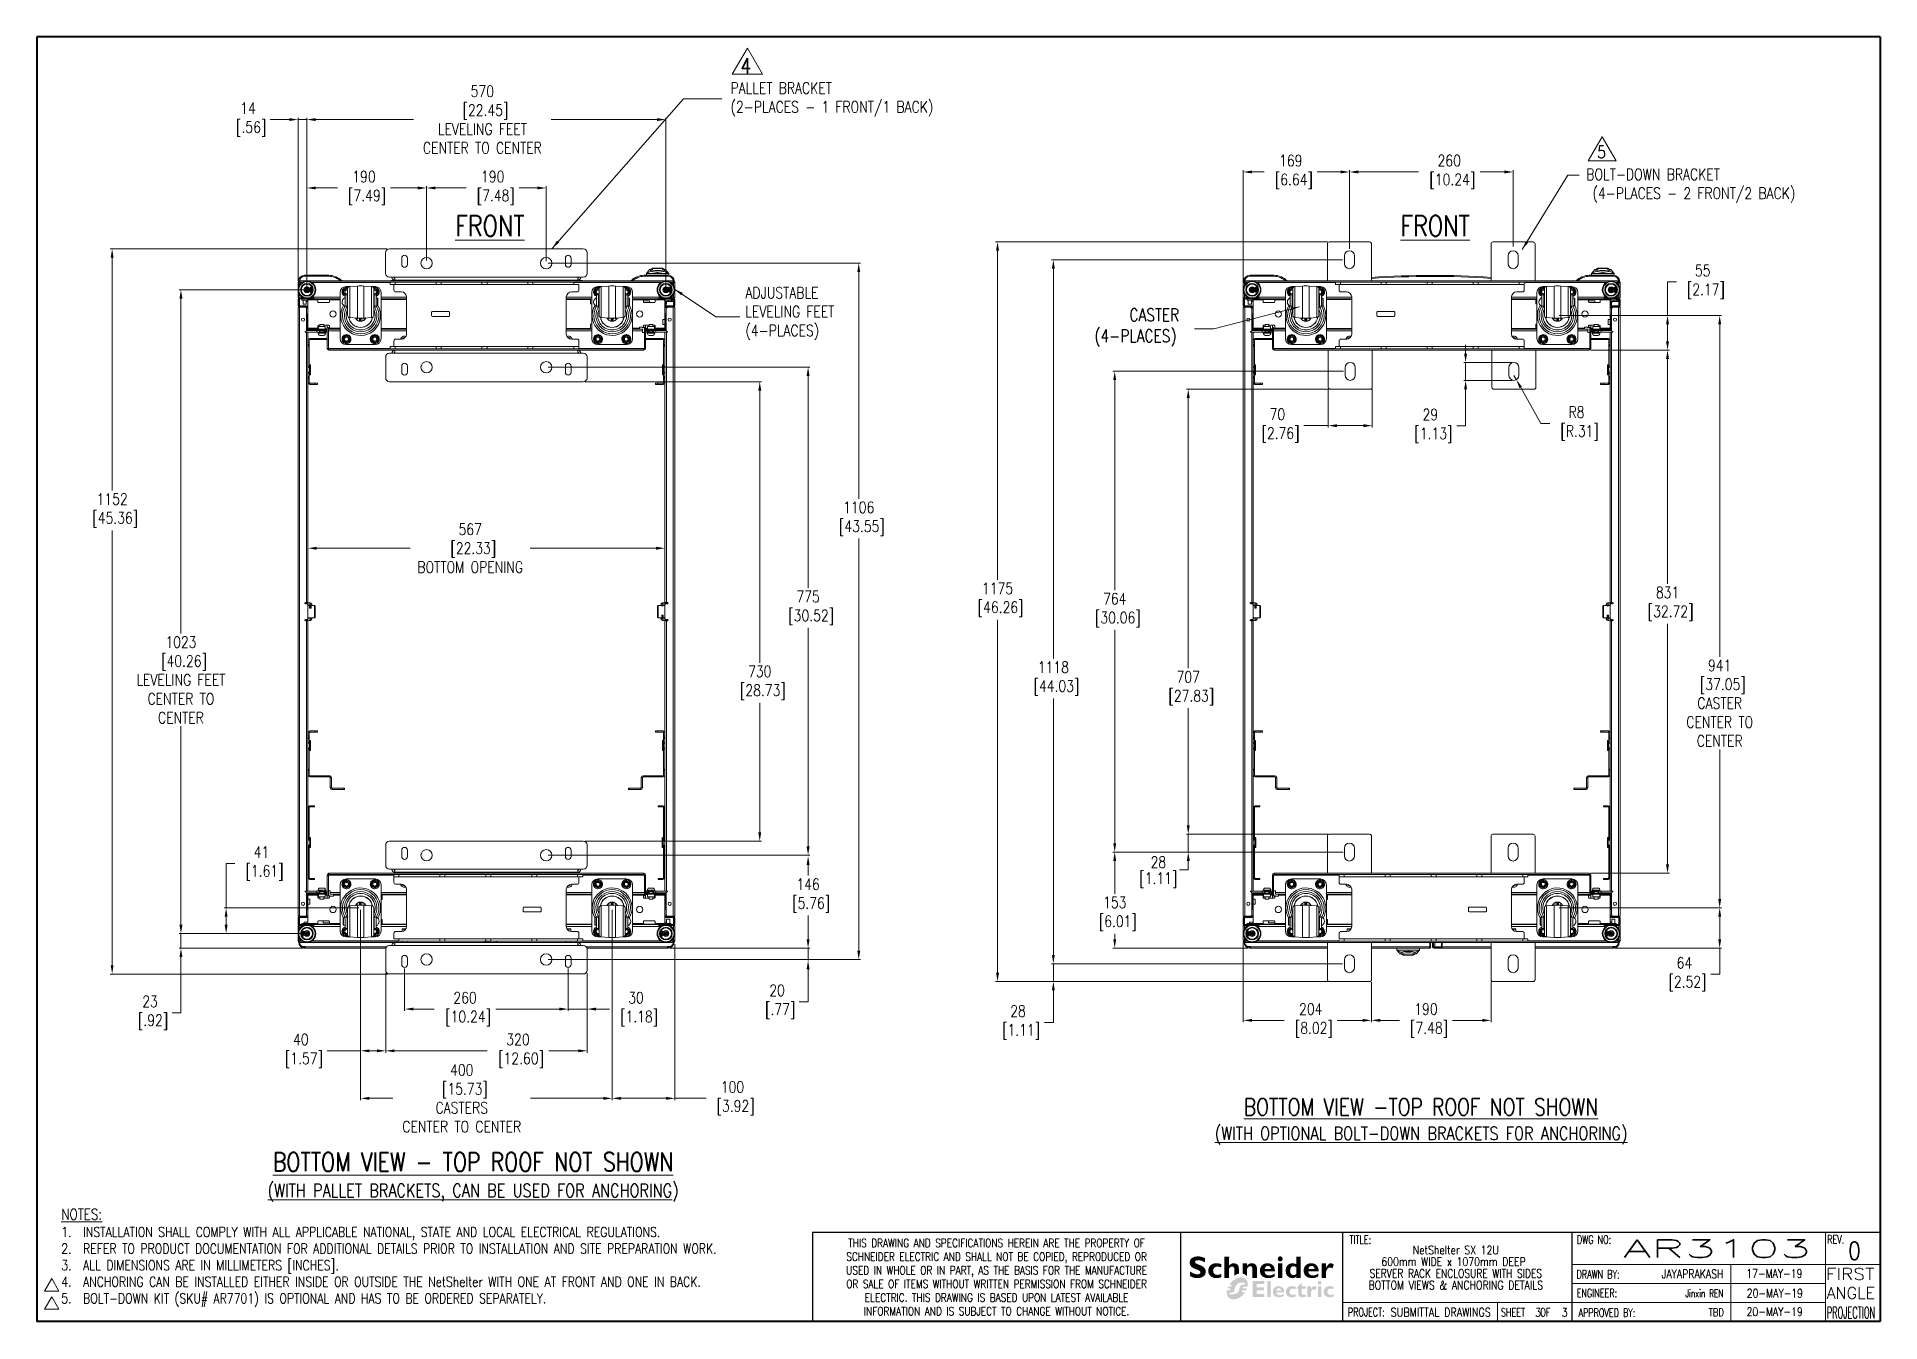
# Paper-space layout 'Bottom Views' of a CAD drawing. Header units: inches, sheet in millimetres. Extents: x -279 to 8, y 0 to 200.
# The model-space entities are those that its viewports show. They can reach past a viewport. Long polylines and large blocks are cut down to what shows.
import ezdxf
from ezdxf.enums import TextEntityAlignment as Align

# ---------------------------------------------------------------- set-up
doc = ezdxf.new("R2010")
doc.units = ezdxf.units.IN
doc.header["$LTSCALE"] = 2
doc.header["$MEASUREMENT"] = 0
doc.header["$PDMODE"] = 35
doc.header["$PDSIZE"] = -1
for name, color, linetype, lineweight in [('G-ANNO-NOTES', 7, 'Continuous', 13), ('G-ANNO-TBTXT', 7, 'Continuous', 13), ('M-ANNO-DIMS', 7, 'Continuous', 13), ('M-ANNO-TEXT', 7, 'Continuous', 13), ('M-OBJECT-DETAILS', 7, 'Continuous', 9)]:
    doc.layers.add(name, color=color, linetype=linetype, lineweight=lineweight)
doc.layers.add('G-MISC-TBLOCK', color=84, linetype='Continuous')
doc.layers.add('G-MISC-VPORTS', color=7, linetype='Continuous')
doc.layers.get('G-MISC-VPORTS').freeze()
doc.styles.add('Roman', font='romans.shx', dxfattribs={"width": 0.8})
doc.styles.get("Standard").update_dxf_attribs({"font": 'romans.shx', "width": 0.8})
doc.dimstyles.new('Details World Wide', dxfattribs={"dimscale": 4, "dimtxt": 4.5, "dimasz": 3.5, "dimexe": 0.75, "dimexo": 0.75, "dimgap": 0.75, "dimtad": 0, "dimtih": 1, "dimtoh": 1, "dimdec": 0, "dimzin": 4, "dimdsep": 46, "dimtxsty": 'Standard', "dimcen": 0, "dimclrd": 256, "dimclre": 256, "dimclrt": 256, "dimadec": 0, "dimazin": 1, "dimtfac": 1, "dimtdec": 0, "dimtmove": 0, "dimatfit": 3, "dimfxl": 1, "dimtolj": 1, "dimtzin": 0, "dimlwd": -1, "dimlwe": -1, "dimarcsym": 0})

psp = doc.layouts.new('Bottom Views')

# ---------------------------------------------------------------- texts
at = {"layer": 'G-ANNO-NOTES', "insert": (-275.04, 17.8), "char_height": 1.7018, "width": 154.8956, "attachment_point": 1}
psp.add_mtext('{\\LNOTES:}\\P\\pi-3.4036,l3.4036,t3.4036,47.193;{\\H0.9108x;1.^IINSTALLATION SHALL COMPLY WITH ALL APPLICABLE NATIONAL, STATE AND LOCAL ELECTRICAL REGULATIONS.\\P2.^IREFER TO PRODUCT DOCUMENTATION FOR ADDITIONAL DETAILS PRIOR TO INSTALLATION AND SITE PREPARATION WORK.\\P3.^IALL DIMENSIONS ARE IN MILLIMETERS [INCHES].\\P4.^IANCHORING CAN BE INSTALLED EITHER INSIDE OR OUTSIDE THE NetShelter WITH ONE AT FRONT AND ONE IN BACK.\\H0.71323x;\\P\\H1.4021x;5.^IBOLT-DOWN KIT (SKU# AR7701) IS OPTIONAL AND HAS TO BE ORDERED SEPARATELY.}', dxfattribs=at)

msp = doc.modelspace()

# ---------------------------------------------------------------- texts
at = {"layer": 'M-ANNO-DIMS', "ltscale": 0.5, "width": 0.8}
msp.add_text('5', height=19.415, dxfattribs=at).set_placement((72515.246, -9555.044))
at = {"layer": 'M-ANNO-DIMS', "char_height": 18, "attachment_point": 1, "style": 'Roman'}
for s, insert in [('PALLET BRACKET\\P(2-PLACES - 1 FRONT/1 BACK)', (71138.151, -9434.551)), ('BOLT-DOWN BRACKET\\P (4-PLACES - 2 FRONT/2 BACK)', (72497.778, -9571.717)), ('ADJUSTABLE\\PLEVELING FEET\\P(4-PLACES)', (71161.77, -9759.767))]:
    msp.add_mtext(s, dxfattribs=dict(at, insert=insert))
at = {"layer": 'M-ANNO-DIMS', "insert": (71411.007, -9793.882), "char_height": 20, "width": 443.94668, "attachment_point": 1, "style": 'Roman'}
msp.add_mtext('\\pi360.9;CASTER\\P\\pi305.28;(4-PLACES)', dxfattribs=at)
at = {"layer": 'M-ANNO-TEXT', "ltscale": 0.5, "width": 0.8}
msp.add_text('4', height=24.268, dxfattribs=at).set_placement((71154.069, -9420.418))
at = {"layer": 'M-OBJECT-DETAILS', "char_height": 37.30474, "attachment_point": 2, "style": 'Roman'}
for insert in [(70755.78, -9646.245), (70755.78, -9646.245), (72257.579, -9646.245)]:
    msp.add_mtext('{\\H0.8689x;\\LFRONT}', dxfattribs=dict(at, insert=insert))
at = {"layer": 'M-OBJECT-DETAILS', "lineweight": 15, "ltscale": 0.1, "insert": (72235.193, -11048.666), "char_height": 34.29, "width": 932.93444, "attachment_point": 2, "style": 'Roman'}
msp.add_mtext('{\\H0.78741x;\\LBOTTOM VIEW \\H0.99999x;-TOP ROOF NOT SHOWN\\P\\H0.77819x;(WITH OPTIONAL BOLT-DOWN BRACKETS FOR ANCHORING)}', dxfattribs=at)
at = {"layer": 'M-OBJECT-DETAILS', "lineweight": 15, "ltscale": 0.1, "insert": (70729.072, -11134.618), "char_height": 34.29, "attachment_point": 2, "style": 'Roman'}
msp.add_mtext('{\\H0.8689x;\\LBOTTOM VIEW - \\H0.99683x;TOP ROOF NOT SHOWN\\H1.0032x;\\P\\H0.7052x;(WITH PALLET BRACKETS, CAN BE USED FOR ANCHORING\\l)}', dxfattribs=at)

# ---------------------------------------------------------------- blocks, each defined once
blk = doc.blocks.new('S-TITLE-ANSI A-LAND')
at = {"layer": 'G-ANNO-NOTES'}
h = blk.add_hatch(color=84, dxfattribs=at)
edge = h.paths.add_edge_path()
edge.add_spline(control_points=[(2.756, 0.421), (2.735, 0.431), (2.722, 0.435), (2.709, 0.435), (2.696, 0.435), (2.687, 0.43), (2.687, 0.422), (2.687, 0.4), (2.763, 0.406), (2.763, 0.354), (2.763, 0.326), (2.739, 0.309), (2.706, 0.309), (2.68, 0.309), (2.667, 0.316), (2.652, 0.324), (2.652, 0.324), (2.652, 0.356), (2.652, 0.356), (2.674, 0.341), (2.687, 0.336), (2.703, 0.336), (2.717, 0.336), (2.725, 0.341), (2.725, 0.35), (2.725, 0.375), (2.649, 0.366), (2.649, 0.419), (2.649, 0.445), (2.671, 0.462), (2.706, 0.462), (2.723, 0.462), (2.738, 0.458), (2.756, 0.45), (2.756, 0.45), (2.756, 0.421), (2.756, 0.421)], knot_values=[0, 0, 0, 0, 1, 1, 1, 2, 2, 2, 3, 3, 3, 4, 4, 4, 5, 5, 5, 6, 6, 6, 7, 7, 7, 8, 8, 8, 9, 9, 9, 10, 10, 10, 11, 11, 11, 12, 12, 12, 12], degree=3, periodic=0)
h = blk.add_hatch(color=84, dxfattribs=at)
edge = h.paths.add_edge_path()
edge.add_spline(control_points=[(2.873, 0.316), (2.86, 0.311), (2.849, 0.309), (2.839, 0.309), (2.803, 0.309), (2.78, 0.33), (2.78, 0.361), (2.78, 0.392), (2.804, 0.414), (2.837, 0.414), (2.848, 0.414), (2.861, 0.411), (2.871, 0.407), (2.871, 0.407), (2.871, 0.384), (2.871, 0.384), (2.863, 0.388), (2.853, 0.39), (2.845, 0.39), (2.826, 0.39), (2.814, 0.379), (2.814, 0.361), (2.814, 0.343), (2.826, 0.332), (2.844, 0.332), (2.852, 0.332), (2.859, 0.333), (2.873, 0.339), (2.873, 0.339), (2.873, 0.316), (2.873, 0.316)], knot_values=[0, 0, 0, 0, 1, 1, 1, 2, 2, 2, 3, 3, 3, 4, 4, 4, 5, 5, 5, 6, 6, 6, 7, 7, 7, 8, 8, 8, 9, 9, 9, 10, 10, 10, 10], degree=3, periodic=0)
h = blk.add_hatch(color=84, dxfattribs=at)
edge = h.paths.add_edge_path()
edge.add_line((2.931, 0.383), (2.938, 0.387))
edge.add_line((2.938, 0.387), (2.945, 0.39))
edge.add_line((2.945, 0.39), (2.953, 0.39))
edge.add_line((2.953, 0.39), (2.958, 0.386))
edge.add_line((2.958, 0.386), (2.962, 0.38))
edge.add_line((2.962, 0.38), (2.964, 0.369))
edge.add_line((2.964, 0.369), (2.964, 0.327))
edge.add_spline(control_points=[(2.964, 0.327), (2.972, 0.333), (2.982, 0.337), (2.993, 0.34), (2.994, 0.34), (2.995, 0.34)], knot_values=[10.16463, 10.16463, 10.16463, 10.16463, 10.537654, 10.537654, 10.589988, 10.589988, 10.589988, 10.589988], degree=3, periodic=0)
edge.add_line((2.995, 0.34), (2.995, 0.378))
edge.add_line((2.995, 0.378), (2.994, 0.384))
edge.add_line((2.994, 0.384), (2.992, 0.393))
edge.add_line((2.992, 0.393), (2.988, 0.4))
edge.add_line((2.988, 0.4), (2.982, 0.406))
edge.add_line((2.982, 0.406), (2.975, 0.41))
edge.add_line((2.975, 0.41), (2.967, 0.413))
edge.add_line((2.967, 0.413), (2.959, 0.414))
edge.add_line((2.959, 0.414), (2.953, 0.414))
edge.add_line((2.953, 0.414), (2.947, 0.412))
edge.add_line((2.947, 0.412), (2.942, 0.41))
edge.add_line((2.942, 0.41), (2.937, 0.407))
edge.add_line((2.937, 0.407), (2.933, 0.404))
edge.add_line((2.933, 0.404), (2.929, 0.4))
edge.add_line((2.929, 0.4), (2.926, 0.397))
edge.add_line((2.926, 0.397), (2.927, 0.46))
edge.add_line((2.927, 0.46), (2.894, 0.46))
edge.add_line((2.894, 0.46), (2.894, 0.311))
edge.add_line((2.894, 0.311), (2.926, 0.311))
edge.add_line((2.926, 0.311), (2.926, 0.375))
edge.add_line((2.926, 0.375), (2.931, 0.383))
h = blk.add_hatch(color=84, dxfattribs=at)
edge = h.paths.add_edge_path()
edge.add_line((3.073, 0.392), (3.079, 0.392))
edge.add_line((3.079, 0.392), (3.083, 0.39))
edge.add_line((3.083, 0.39), (3.086, 0.388))
edge.add_line((3.086, 0.388), (3.088, 0.384))
edge.add_line((3.088, 0.384), (3.09, 0.38))
edge.add_line((3.09, 0.38), (3.09, 0.376))
edge.add_line((3.09, 0.376), (3.09, 0.311))
edge.add_line((3.09, 0.311), (3.122, 0.311))
edge.add_line((3.122, 0.311), (3.122, 0.375))
edge.add_line((3.122, 0.375), (3.122, 0.381))
edge.add_line((3.122, 0.381), (3.121, 0.387))
edge.add_line((3.121, 0.387), (3.119, 0.392))
edge.add_line((3.119, 0.392), (3.118, 0.395))
edge.add_line((3.118, 0.395), (3.116, 0.399))
edge.add_line((3.116, 0.399), (3.113, 0.402))
edge.add_line((3.113, 0.402), (3.11, 0.405))
edge.add_line((3.11, 0.405), (3.108, 0.407))
edge.add_line((3.108, 0.407), (3.104, 0.409))
edge.add_line((3.104, 0.409), (3.101, 0.411))
edge.add_line((3.101, 0.411), (3.097, 0.412))
edge.add_line((3.097, 0.412), (3.093, 0.413))
edge.add_line((3.093, 0.413), (3.089, 0.414))
edge.add_line((3.089, 0.414), (3.082, 0.413))
edge.add_line((3.082, 0.413), (3.078, 0.413))
edge.add_line((3.078, 0.413), (3.074, 0.412))
edge.add_line((3.074, 0.412), (3.071, 0.411))
edge.add_line((3.071, 0.411), (3.068, 0.41))
edge.add_line((3.068, 0.41), (3.065, 0.408))
edge.add_line((3.065, 0.408), (3.062, 0.406))
edge.add_line((3.062, 0.406), (3.06, 0.404))
edge.add_line((3.06, 0.404), (3.057, 0.402))
edge.add_line((3.057, 0.402), (3.055, 0.4))
edge.add_line((3.055, 0.4), (3.053, 0.397))
edge.add_line((3.053, 0.397), (3.053, 0.412))
edge.add_line((3.053, 0.412), (3.021, 0.412))
edge.add_line((3.021, 0.412), (3.021, 0.34))
edge.add_spline(control_points=[(3.021, 0.34), (3.034, 0.338), (3.045, 0.332), (3.053, 0.322)], knot_values=[9.293762, 9.293762, 9.293762, 9.293762, 9.823009, 9.823009, 9.823009, 9.823009], degree=3, periodic=0)
edge.add_line((3.053, 0.322), (3.053, 0.376))
edge.add_line((3.053, 0.376), (3.057, 0.381))
edge.add_line((3.057, 0.381), (3.06, 0.385))
edge.add_line((3.06, 0.385), (3.064, 0.389))
edge.add_line((3.064, 0.389), (3.067, 0.391))
edge.add_line((3.067, 0.391), (3.073, 0.392))
h = blk.add_hatch(color=84, dxfattribs=at)
edge = h.paths.add_edge_path()
edge.add_spline(control_points=[(3.247, 0.322), (3.228, 0.309), (3.209, 0.309), (3.202, 0.309), (3.166, 0.309), (3.143, 0.33), (3.143, 0.361), (3.143, 0.392), (3.165, 0.414), (3.196, 0.414), (3.226, 0.414), (3.25, 0.393), (3.248, 0.356), (3.248, 0.356), (3.176, 0.356), (3.176, 0.356), (3.177, 0.338), (3.189, 0.328), (3.209, 0.328), (3.222, 0.328), (3.232, 0.332), (3.247, 0.342), (3.247, 0.342), (3.247, 0.322), (3.247, 0.322)], knot_values=[0, 0, 0, 0, 1, 1, 1, 2, 2, 2, 3, 3, 3, 4, 4, 4, 5, 5, 5, 6, 6, 6, 7, 7, 7, 8, 8, 8, 8], degree=3, periodic=0)
edge = h.paths.add_edge_path(flags=16)
edge.add_spline(control_points=[(3.22, 0.373), (3.219, 0.387), (3.211, 0.395), (3.199, 0.395), (3.186, 0.395), (3.178, 0.387), (3.177, 0.373), (3.177, 0.373), (3.22, 0.373), (3.22, 0.373), (3.22, 0.373), (3.22, 0.373), (3.22, 0.373)], knot_values=[0, 0, 0, 0, 1, 1, 1, 2, 2, 2, 3, 3, 3, 4, 4, 4, 4], degree=3, periodic=0)
h = blk.add_hatch(color=84, dxfattribs=at)
edge = h.paths.add_edge_path()
edge.add_spline(control_points=[(3.303, 0.444), (3.303, 0.435), (3.295, 0.427), (3.285, 0.427), (3.276, 0.427), (3.268, 0.435), (3.268, 0.444), (3.268, 0.454), (3.276, 0.462), (3.285, 0.462), (3.295, 0.462), (3.303, 0.454), (3.303, 0.444)], knot_values=[0, 0, 0, 0, 1, 1, 1, 2, 2, 2, 3, 3, 3, 4, 4, 4, 4], degree=3, periodic=0)
edge = h.paths.add_edge_path()
edge.add_spline(control_points=[(3.301, 0.311), (3.301, 0.311), (3.269, 0.311), (3.269, 0.311), (3.269, 0.311), (3.269, 0.412), (3.269, 0.412), (3.269, 0.412), (3.301, 0.412), (3.301, 0.412), (3.301, 0.412), (3.301, 0.311), (3.301, 0.311), (3.301, 0.311), (3.301, 0.311), (3.301, 0.311)], knot_values=[0, 0, 0, 0, 1, 1, 1, 2, 2, 2, 3, 3, 3, 4, 4, 4, 5, 5, 5, 5], degree=3, periodic=0)
h = blk.add_hatch(color=84, dxfattribs=at)
edge = h.paths.add_edge_path()
edge.add_spline(control_points=[(3.429, 0.311), (3.429, 0.311), (3.398, 0.311), (3.398, 0.311), (3.398, 0.311), (3.398, 0.319), (3.398, 0.319), (3.389, 0.312), (3.38, 0.309), (3.37, 0.309), (3.343, 0.309), (3.323, 0.331), (3.323, 0.361), (3.323, 0.392), (3.343, 0.414), (3.371, 0.414), (3.381, 0.414), (3.389, 0.411), (3.398, 0.407), (3.398, 0.407), (3.398, 0.46), (3.398, 0.46), (3.398, 0.46), (3.429, 0.46), (3.429, 0.46), (3.429, 0.46), (3.429, 0.311), (3.429, 0.311)], knot_values=[0, 0, 0, 0, 1, 1, 1, 2, 2, 2, 3, 3, 3, 4, 4, 4, 5, 5, 5, 6, 6, 6, 7, 7, 7, 8, 8, 8, 9, 9, 9, 9], degree=3, periodic=0)
edge = h.paths.add_edge_path(flags=16)
edge.add_spline(control_points=[(3.398, 0.387), (3.393, 0.39), (3.386, 0.393), (3.38, 0.393), (3.364, 0.393), (3.355, 0.381), (3.355, 0.361), (3.355, 0.342), (3.364, 0.33), (3.379, 0.33), (3.386, 0.33), (3.391, 0.333), (3.398, 0.339), (3.398, 0.339), (3.398, 0.387), (3.398, 0.387), (3.398, 0.387), (3.398, 0.387), (3.398, 0.387)], knot_values=[0, 0, 0, 0, 1, 1, 1, 2, 2, 2, 3, 3, 3, 4, 4, 4, 5, 5, 5, 6, 6, 6, 6], degree=3, periodic=0)
h = blk.add_hatch(color=84, dxfattribs=at)
edge = h.paths.add_edge_path()
edge.add_spline(control_points=[(3.554, 0.322), (3.535, 0.309), (3.516, 0.309), (3.509, 0.309), (3.473, 0.309), (3.45, 0.33), (3.45, 0.361), (3.45, 0.392), (3.472, 0.414), (3.503, 0.414), (3.533, 0.414), (3.557, 0.393), (3.555, 0.356), (3.555, 0.356), (3.483, 0.356), (3.483, 0.356), (3.484, 0.338), (3.496, 0.328), (3.516, 0.328), (3.529, 0.328), (3.539, 0.332), (3.554, 0.342), (3.554, 0.342), (3.554, 0.322), (3.554, 0.322)], knot_values=[0, 0, 0, 0, 1, 1, 1, 2, 2, 2, 3, 3, 3, 4, 4, 4, 5, 5, 5, 6, 6, 6, 7, 7, 7, 8, 8, 8, 8], degree=3, periodic=0)
edge = h.paths.add_edge_path(flags=16)
edge.add_spline(control_points=[(3.527, 0.373), (3.526, 0.387), (3.518, 0.395), (3.506, 0.395), (3.493, 0.395), (3.485, 0.387), (3.484, 0.373), (3.484, 0.373), (3.527, 0.373), (3.527, 0.373), (3.527, 0.373), (3.527, 0.373), (3.527, 0.373)], knot_values=[0, 0, 0, 0, 1, 1, 1, 2, 2, 2, 3, 3, 3, 4, 4, 4, 4], degree=3, periodic=0)
h = blk.add_hatch(color=84, dxfattribs=at)
edge = h.paths.add_edge_path()
edge.add_spline(control_points=[(3.608, 0.383), (3.608, 0.383), (3.609, 0.383), (3.609, 0.383), (3.618, 0.404), (3.629, 0.414), (3.641, 0.414), (3.647, 0.414), (3.653, 0.411), (3.662, 0.405), (3.662, 0.405), (3.653, 0.377), (3.653, 0.377), (3.645, 0.382), (3.639, 0.384), (3.634, 0.384), (3.623, 0.384), (3.615, 0.373), (3.608, 0.355), (3.608, 0.355), (3.608, 0.311), (3.608, 0.311), (3.608, 0.311), (3.577, 0.311), (3.577, 0.311), (3.577, 0.311), (3.577, 0.412), (3.577, 0.412), (3.577, 0.412), (3.608, 0.412), (3.608, 0.412), (3.608, 0.412), (3.608, 0.383), (3.608, 0.383)], knot_values=[0, 0, 0, 0, 1, 1, 1, 2, 2, 2, 3, 3, 3, 4, 4, 4, 5, 5, 5, 6, 6, 6, 7, 7, 7, 8, 8, 8, 9, 9, 9, 10, 10, 10, 11, 11, 11, 11], degree=3, periodic=0)
h = blk.add_hatch(color=84, dxfattribs=at)
h.paths.add_polyline_path([(2.929, 0.196), (2.938, 0.196), (2.946, 0.196), (2.955, 0.196), (2.965, 0.197), (2.974, 0.2), (2.982, 0.204), (2.991, 0.21), (2.993, 0.217), (2.997, 0.227), (3, 0.237), (3.002, 0.246), (3.006, 0.254), (3.01, 0.26), (3.015, 0.263), (3.024, 0.263), (3.029, 0.264), (3.035, 0.264), (3.035, 0.276), (3.031, 0.276), (3.024, 0.276), (3.015, 0.277), (3.007, 0.277), (2.999, 0.276), (2.994, 0.274), (2.988, 0.271), (2.982, 0.265), (2.979, 0.261), (2.974, 0.255), (2.971, 0.249), (2.968, 0.243), (2.966, 0.235), (2.965, 0.229), (2.964, 0.222), (2.962, 0.218), (2.959, 0.214), (2.953, 0.21), (2.948, 0.208), (2.942, 0.207), (2.935, 0.207), (2.929, 0.206)], flags=16)
edge = h.paths.add_edge_path()
edge.add_ellipse((2.984, 0.237), major_axis=(-0.0586, -0.0662), ratio=0.683074, start_angle=311.4507, end_angle=460.2214)
edge.add_line((3.038, 0.21), (3.016, 0.21))
edge.add_line((3.016, 0.21), (3.016, 0.223))
edge.add_line((3.016, 0.223), (3.047, 0.223))
edge.add_ellipse((2.984, 0.237), major_axis=(-0.0586, -0.0662), ratio=0.683074, start_angle=470.8661, end_angle=480.8539)
edge.add_line((3.052, 0.237), (3.021, 0.237))
edge.add_line((3.021, 0.237), (3.021, 0.25))
edge.add_line((3.021, 0.25), (3.056, 0.25))
edge.add_ellipse((2.984, 0.237), major_axis=(-0.0586, -0.0662), ratio=0.683074, start_angle=490.9036, end_angle=641.3708)
edge.add_line((2.928, 0.263), (2.942, 0.263))
edge.add_line((2.942, 0.263), (2.942, 0.25))
edge.add_line((2.942, 0.25), (2.92, 0.25))
edge.add_ellipse((2.984, 0.237), major_axis=(-0.0586, -0.0662), ratio=0.683074, start_angle=291.4132, end_angle=301.1584)
edge.add_line((2.915, 0.237), (2.936, 0.237))
edge.add_line((2.936, 0.237), (2.936, 0.223))
edge.add_line((2.936, 0.223), (2.911, 0.223))
h = blk.add_hatch(color=84, dxfattribs=at)
h.paths.add_polyline_path([(3.174, 0.267), (3.174, 0.288), (3.093, 0.288), (3.093, 0.176), (3.175, 0.176), (3.175, 0.197), (3.12, 0.197), (3.12, 0.223), (3.171, 0.223), (3.171, 0.244), (3.12, 0.244), (3.12, 0.267)])
h.paths.add_polyline_path([(3.194, 0.176), (3.218, 0.176), (3.218, 0.288), (3.194, 0.288)])
h.paths.add_polyline_path([(3.257, 0.25), (3.245, 0.242), (3.237, 0.23), (3.235, 0.221), (3.234, 0.214), (3.235, 0.205), (3.237, 0.197), (3.241, 0.191), (3.246, 0.185), (3.252, 0.18), (3.26, 0.177), (3.268, 0.175), (3.278, 0.175), (3.284, 0.175), (3.292, 0.176), (3.301, 0.179), (3.312, 0.185), (3.312, 0.199), (3.304, 0.194), (3.297, 0.191), (3.284, 0.189), (3.273, 0.19), (3.266, 0.194), (3.261, 0.201), (3.259, 0.21), (3.313, 0.21), (3.312, 0.22), (3.31, 0.229), (3.307, 0.236), (3.302, 0.242), (3.297, 0.246), (3.289, 0.25), (3.274, 0.253), (3.265, 0.252)])
h.paths.add_polyline_path([(3.269, 0.238), (3.276, 0.239), (3.282, 0.238), (3.287, 0.234), (3.29, 0.229), (3.292, 0.222), (3.259, 0.222), (3.261, 0.229), (3.264, 0.235)], flags=16)
h.paths.add_polyline_path([(3.354, 0.251), (3.345, 0.248), (3.337, 0.242), (3.331, 0.234), (3.327, 0.226), (3.325, 0.216), (3.326, 0.205), (3.329, 0.196), (3.334, 0.187), (3.342, 0.182), (3.351, 0.177), (3.361, 0.175), (3.369, 0.175), (3.377, 0.175), (3.394, 0.18), (3.394, 0.196), (3.394, 0.196), (3.387, 0.194), (3.381, 0.192), (3.375, 0.191), (3.372, 0.191), (3.366, 0.192), (3.357, 0.198), (3.351, 0.207), (3.351, 0.218), (3.355, 0.228), (3.364, 0.234), (3.37, 0.235), (3.375, 0.235), (3.381, 0.235), (3.393, 0.23), (3.393, 0.248), (3.391, 0.249), (3.387, 0.25), (3.371, 0.253), (3.369, 0.253), (3.368, 0.253), (3.365, 0.253)])
h.paths.add_polyline_path([(3.437, 0.251), (3.437, 0.275), (3.434, 0.275), (3.402, 0.24), (3.402, 0.235), (3.413, 0.235), (3.413, 0.202), (3.413, 0.198), (3.415, 0.192), (3.42, 0.183), (3.428, 0.177), (3.438, 0.175), (3.443, 0.175), (3.445, 0.175), (3.45, 0.175), (3.461, 0.178), (3.463, 0.179), (3.464, 0.18), (3.464, 0.194), (3.464, 0.196), (3.46, 0.194), (3.453, 0.192), (3.445, 0.193), (3.441, 0.194), (3.438, 0.198), (3.437, 0.202), (3.437, 0.205), (3.437, 0.235), (3.464, 0.235), (3.464, 0.251)])
h.paths.add_polyline_path([(3.477, 0.176), (3.501, 0.176), (3.501, 0.209), (3.503, 0.215), (3.509, 0.225), (3.517, 0.23), (3.521, 0.231), (3.523, 0.23), (3.527, 0.229), (3.535, 0.225), (3.541, 0.246), (3.536, 0.249), (3.531, 0.252), (3.526, 0.253), (3.518, 0.251), (3.51, 0.244), (3.501, 0.23), (3.501, 0.251), (3.477, 0.251)])
h.paths.add_polyline_path([(3.576, 0.276, 1), (3.549, 0.276, 1)])
h.paths.add_polyline_path([(3.55, 0.176), (3.574, 0.176), (3.574, 0.251), (3.55, 0.251)])
h.paths.add_polyline_path([(3.617, 0.218), (3.621, 0.228), (3.63, 0.234), (3.636, 0.235), (3.641, 0.235), (3.647, 0.235), (3.659, 0.23), (3.659, 0.248), (3.657, 0.249), (3.653, 0.25), (3.637, 0.253), (3.635, 0.253), (3.634, 0.253), (3.631, 0.253), (3.62, 0.251), (3.612, 0.248), (3.603, 0.242), (3.597, 0.234), (3.593, 0.226), (3.591, 0.216), (3.592, 0.205), (3.595, 0.196), (3.6, 0.187), (3.608, 0.182), (3.617, 0.177), (3.627, 0.175), (3.635, 0.175), (3.643, 0.175), (3.66, 0.18), (3.66, 0.196), (3.66, 0.196), (3.653, 0.194), (3.647, 0.192), (3.641, 0.191), (3.638, 0.191), (3.632, 0.192), (3.623, 0.198), (3.617, 0.207)])
at = {"layer": 'G-MISC-TBLOCK'}
for p, q in [((0, 0.632), (0, 0)), ((0, 0.632), (7.5, 0.632)), ((2.586, 0.628), (2.586, 0)), ((3.723, 0.632), (3.723, 0.004)), ((5.333, 0.632), (5.333, 0.004))]:
    blk.add_line(p, q, dxfattribs=at)
at = {"layer": 'G-MISC-TBLOCK', "lineweight": 9}
for p, q in [((7.115, 0.632), (7.115, 0.004)), ((7.5, 0.404), (5.333, 0.404)), ((6.451, 0.404), (6.451, 0.004)), ((7.115, 0.271), (5.333, 0.271)), ((7.115, 0.137), (3.723, 0.137)), ((4.813, 0.137), (4.813, 0.004))]:
    blk.add_line(p, q, dxfattribs=at)
at = {"layer": 'G-ANNO-TBTXT', "width": 0.8, "flags": 4}
for tag, p in [('TB15A', (4.52, 0.507)), ('TB15B', (4.52, 0.424)), ('TB15C', (4.52, 0.342)), ('TB15D', (4.52, 0.26))]:
    blk.add_attdef(tag, text='', height=0.06, dxfattribs=at).set_placement(p, align=Align.MIDDLE_CENTER)
at = {"layer": 'G-ANNO-TBTXT', "lineweight": 15}
for tag, height, width, flags, p, p2 in [('TB01A', 0.125, 2.363873, 4, (5.693, 0.454), (7.015, 0.454)), ('TB09A', 0.081, 0.942459, 12, (7.118, 0.297), (7.46, 0.297)), ('TB09B', 0.081, 0.928621, 4, (7.124, 0.164), (7.465, 0.164)), ('TB12A', 0.06, 2.620017, 4, (4.061, 0.039), (4.765, 0.039)), ('TB09C', 0.081, 0.928525, 4, (7.125, 0.027), (7.465, 0.027))]:
    blk.add_attdef(tag, text='', height=height, dxfattribs=dict(at, width=width, flags=flags)).set_placement(p, p2, align=Align.FIT)
at = {"layer": 'G-ANNO-TBTXT', "lineweight": 15, "width": 0.8, "flags": 4}
for tag, height, p in [('TB01B', 0.125, (7.319, 0.501)), ('TB02B', 0.06, (6.757, 0.341)), ('TB03B', 0.06, (6.761, 0.203)), ('TB12B', 0.06, (5.097, 0.069)), ('TB12C', 0.06, (5.284, 0.068)), ('TB04B', 0.06, (6.759, 0.073))]:
    blk.add_attdef(tag, text='', height=height, dxfattribs=at).set_placement(p, align=Align.MIDDLE_CENTER)
at = {"layer": 'G-ANNO-TBTXT', "lineweight": 15, "flags": 4}
for tag, width, p in [('TB02A', 0.8, (6.4, 0.339)), ('TB03A', 0.8, (6.399, 0.201)), ('TB04A', 0.3, (6.403, 0.069))]:
    blk.add_attdef(tag, text='', height=0.06, dxfattribs=dict(at, width=width)).set_placement(p, align=Align.MIDDLE_RIGHT)
at = {"layer": 'G-MISC-TBLOCK', "lineweight": 9, "width": 0.7}
blk.add_text('TITLE:', height=0.0589, rotation=0.0625, dxfattribs=at).set_placement((3.772, 0.608), align=Align.TOP_LEFT)
for s, p in [('DWG NO:', (5.37, 0.609)), ('DRAWN BY:', (5.367, 0.366))]:
    blk.add_text(s, height=0.0589, dxfattribs=at).set_placement(p, align=Align.TOP_LEFT)
for s, height, p in [('REV.', 0.0589, (7.128, 0.581)), ('ENGINEER:', 0.0589, (5.368, 0.204)), ('PROJECT:', 0.0589, (3.761, 0.07)), ('SHEET   OF', 0.0589, (4.836, 0.069)), ('APPROVED BY:', 0.05886, (5.381, 0.066))]:
    blk.add_text(s, height=height, dxfattribs=at).set_placement(p, align=Align.MIDDLE_LEFT)
at = {"layer": 'G-MISC-TBLOCK', "lineweight": 9, "insert": (1.293, 0.316), "char_height": 0.0575, "attachment_point": 5}
blk.add_mtext('THIS DRAWING AND SPECIFICATIONS HEREIN ARE THE PROPERTY OF\\PSCHNEIDER ELECTRIC AND SHALL NOT BE COPIED, REPRODUCED OR\\PUSED IN WHOLE OR IN PART, AS THE BASIS FOR THE MANUFACTURE\\POR SALE OF ITEMS WITHOUT WRITTEN PERMISSION FROM SCHNEIDER\\PELECTRIC. THIS DRAWING IS BASED UPON LATEST AVAILABLE\\PINFORMATION AND IS SUBJECT TO CHANGE WITHOUT NOTICE.', dxfattribs=at)
blk = doc.blocks.new('*D12')
at = {"layer": 'Defpoints', "color": 0, "transparency": 16777216}
for p in [(70462.6, -10786.8), (70264.9, -10810.1), (70462.5, -10810.1)]:
    blk.add_point(p, dxfattribs=at)
at = {"layer": 'M-ANNO-DIMS', "transparency": 16777216}
for p, q in [((70264.9, -10772.8), (70264.9, -10758.8)), ((70459.6, -10786.8), (70261.9, -10786.8)), ((70264.9, -10786.8), (70264.9, -10810.1)), ((70459.5, -10810.1), (70261.9, -10810.1)), ((70264.9, -10824.1), (70264.9, -10912.5)), ((70264.9, -10912.5), (70250.9, -10912.5))]:
    blk.add_line(p, q, dxfattribs=at)
for points in [[(70262.6, -10772.8), (70267.3, -10772.8), (70264.9, -10786.8)], [(70262.6, -10824.1), (70267.3, -10824.1), (70264.9, -10810.1)]]:
    blk.add_solid(points, dxfattribs=at)
at = {"layer": 'M-ANNO-DIMS', "transparency": 16777216, "insert": (70215.7, -10912.5), "char_height": 18, "attachment_point": 5}
blk.add_mtext('\\A1;23\\P [.92]', dxfattribs=at)
blk = doc.blocks.new('*D13')
at = {"layer": 'Defpoints', "color": 0, "transparency": 16777216}
for p in [(70465, -9602.3), (70655.2, -9602.3), (70655.2, -9602.3)]:
    blk.add_point(p, dxfattribs=at)
at = {"layer": 'G-ANNO-NOTES', "transparency": 16777216}
for p, q in [((70479, -9602.3), (70513.6, -9602.3)), ((70641.2, -9602.3), (70597.8, -9602.3))]:
    blk.add_line(p, q, dxfattribs=at)
for points in [[(70479, -9600), (70479, -9604.7), (70465, -9602.3)], [(70641.2, -9600), (70641.2, -9604.7), (70655.2, -9602.3)]]:
    blk.add_solid(points, dxfattribs=at)
at = {"layer": 'G-ANNO-NOTES', "transparency": 16777216, "insert": (70555.7, -9602.3), "char_height": 18, "attachment_point": 5}
blk.add_mtext('\\A1;190\\P [7.49]', dxfattribs=at)
blk = doc.blocks.new('*D14')
at = {"layer": 'Defpoints', "color": 0, "transparency": 16777216}
for p in [(70845.2, -9602.3), (70655.2, -9720.4), (70845.2, -9721.4)]:
    blk.add_point(p, dxfattribs=at)
at = {"layer": 'G-ANNO-NOTES', "transparency": 16777216}
for p, q in [((70655.2, -9717.4), (70655.2, -9599.3)), ((70669.2, -9602.3), (70718.1, -9602.3)), ((70831.2, -9602.3), (70802.3, -9602.3)), ((70845.2, -9718.4), (70845.2, -9599.3))]:
    blk.add_line(p, q, dxfattribs=at)
for points in [[(70669.2, -9600), (70669.2, -9604.7), (70655.2, -9602.3)], [(70831.2, -9600), (70831.2, -9604.7), (70845.2, -9602.3)]]:
    blk.add_solid(points, dxfattribs=at)
at = {"layer": 'G-ANNO-NOTES', "transparency": 16777216, "insert": (70760.2, -9602.3), "char_height": 18, "attachment_point": 5}
blk.add_mtext('\\A1;190\\P [7.48]', dxfattribs=at)
blk = doc.blocks.new('*D15')
at = {"layer": 'Defpoints', "color": 0, "transparency": 16777216}
for p in [(70904.2, -9910.1), (70904.2, -10639.9), (71184.5, -10639.9)]:
    blk.add_point(p, dxfattribs=at)
at = {"layer": 'G-ANNO-NOTES', "transparency": 16777216}
for p, q in [((70907.2, -9910.1), (71187.5, -9910.1)), ((71184.5, -9924.1), (71184.5, -10356.6)), ((71184.5, -10625.9), (71184.5, -10420.1)), ((70907.2, -10639.9), (71187.5, -10639.9))]:
    blk.add_line(p, q, dxfattribs=at)
for points in [[(71182.2, -9924.1), (71186.9, -9924.1), (71184.5, -9910.1)], [(71182.2, -10625.9), (71186.9, -10625.9), (71184.5, -10639.9)]]:
    blk.add_solid(points, dxfattribs=at)
at = {"layer": 'G-ANNO-NOTES', "transparency": 16777216, "insert": (71184.5, -10388.3), "char_height": 18, "attachment_point": 5}
blk.add_mtext('\\A1;730\\P [28.73]', dxfattribs=at)
blk = doc.blocks.new('*D16')
at = {"layer": 'Defpoints', "color": 0, "transparency": 16777216}
for p in [(70590.2, -10846.5), (70910.2, -10846.5), (70910.2, -10973)]:
    blk.add_point(p, dxfattribs=at)
at = {"layer": 'G-ANNO-NOTES', "transparency": 16777216}
for p, q in [((70590.2, -10849.5), (70590.2, -10976)), ((70910.2, -10849.5), (70910.2, -10976)), ((70604.2, -10973), (70751.5, -10973)), ((70896.2, -10973), (70849.4, -10973))]:
    blk.add_line(p, q, dxfattribs=at)
for points in [[(70604.2, -10970.7), (70604.2, -10975.4), (70590.2, -10973)], [(70896.2, -10970.7), (70896.2, -10975.4), (70910.2, -10973)]]:
    blk.add_solid(points, dxfattribs=at)
at = {"layer": 'G-ANNO-NOTES', "transparency": 16777216, "insert": (70800.4, -10973), "char_height": 18, "attachment_point": 5}
blk.add_mtext('\\A1;320\\P [12.60]', dxfattribs=at)
blk = doc.blocks.new('*D17')
at = {"layer": 'Defpoints', "color": 0, "transparency": 16777216}
for p in [(70620.3, -10839), (70880.3, -10839), (70620.3, -10906.7)]:
    blk.add_point(p, dxfattribs=at)
at = {"layer": 'G-ANNO-NOTES', "transparency": 16777216}
for p, q in [((70620.3, -10842), (70620.3, -10909.7)), ((70880.3, -10842), (70880.3, -10909.7)), ((70634.3, -10906.7), (70667.3, -10906.7)), ((70866.3, -10906.7), (70765.2, -10906.7))]:
    blk.add_line(p, q, dxfattribs=at)
for points in [[(70634.3, -10904.4), (70634.3, -10909), (70620.3, -10906.7)], [(70866.3, -10904.4), (70866.3, -10909), (70880.3, -10906.7)]]:
    blk.add_solid(points, dxfattribs=at)
at = {"layer": 'G-ANNO-NOTES', "transparency": 16777216, "insert": (70716.3, -10906.7), "char_height": 18, "attachment_point": 5}
blk.add_mtext('\\A1;260\\P [10.24]', dxfattribs=at)
blk = doc.blocks.new('*D18')
at = {"layer": 'Defpoints', "color": 0, "transparency": 16777216}
for p in [(70910.2, -10846.5), (70880.3, -10906.7), (70910.2, -10906.7)]:
    blk.add_point(p, dxfattribs=at)
at = {"layer": 'G-ANNO-NOTES', "transparency": 16777216}
for p, q in [((70910.2, -10849.5), (70910.2, -10909.7)), ((70866.3, -10906.7), (70852.3, -10906.7)), ((70880.3, -10906.7), (70910.2, -10906.7)), ((70924.2, -10906.7), (70945.9, -10906.7))]:
    blk.add_line(p, q, dxfattribs=at)
for points in [[(70866.3, -10904.4), (70866.3, -10909), (70880.3, -10906.7)], [(70924.2, -10904.4), (70924.2, -10909), (70910.2, -10906.7)]]:
    blk.add_solid(points, dxfattribs=at)
at = {"layer": 'G-ANNO-NOTES', "transparency": 16777216, "insert": (70988, -10906.7), "char_height": 18, "attachment_point": 5}
blk.add_mtext('\\A1;30\\P [1.18]', dxfattribs=at)
blk = doc.blocks.new('*D19')
at = {"layer": 'Defpoints', "color": 0, "transparency": 16777216}
for p in [(70465.1, -9764.1), (70264.9, -10786.8), (70465.1, -10786.8)]:
    blk.add_point(p, dxfattribs=at)
at = {"layer": 'M-ANNO-DIMS', "transparency": 16777216}
for p, q in [((70462.1, -9764.1), (70261.9, -9764.1)), ((70264.9, -9778.1), (70264.9, -10310.1)), ((70264.9, -10772.8), (70264.9, -10457.5)), ((70462.1, -10786.8), (70261.9, -10786.8))]:
    blk.add_line(p, q, dxfattribs=at)
for points in [[(70262.6, -9778.1), (70267.3, -9778.1), (70264.9, -9764.1)], [(70262.6, -10772.8), (70267.3, -10772.8), (70264.9, -10786.8)]]:
    blk.add_solid(points, dxfattribs=at)
at = {"layer": 'M-ANNO-DIMS', "transparency": 16777216, "insert": (70264.9, -10383.8), "char_height": 18, "attachment_point": 5}
blk.add_mtext('\\A1;1023\\P [40.26]\\PLEVELING FEET\\PCENTER TO\\PCENTER', dxfattribs=at)
blk = doc.blocks.new('*D20')
at = {"layer": 'Defpoints', "color": 0, "transparency": 16777216}
for p in [(70336.7, -10746), (70550.4, -10746), (70465, -10786.8)]:
    blk.add_point(p, dxfattribs=at)
at = {"layer": 'M-ANNO-DIMS', "transparency": 16777216}
for p, q in [((70336.7, -10746), (70336.7, -10675.2)), ((70336.7, -10675.2), (70350.7, -10675.2)), ((70547.4, -10746), (70333.7, -10746)), ((70336.7, -10772.8), (70336.7, -10760)), ((70462, -10786.8), (70333.7, -10786.8))]:
    blk.add_line(p, q, dxfattribs=at)
for points in [[(70334.4, -10760), (70339, -10760), (70336.7, -10746)], [(70334.4, -10772.8), (70339, -10772.8), (70336.7, -10786.8)]]:
    blk.add_solid(points, dxfattribs=at)
at = {"layer": 'M-ANNO-DIMS', "transparency": 16777216, "insert": (70392.8, -10675.2), "char_height": 18, "attachment_point": 5}
blk.add_mtext('\\A1;41\\P [1.61]', dxfattribs=at)
blk = doc.blocks.new('*D22')
at = {"layer": 'Defpoints', "color": 0, "transparency": 16777216}
for p in [(71651, -9716.3), (72113.5, -9716.3), (72113.5, -10834.6)]:
    blk.add_point(p, dxfattribs=at)
at = {"layer": 'M-ANNO-DIMS', "transparency": 16777216}
for p, q in [((72110.5, -9716.3), (71648, -9716.3)), ((71651, -9730.3), (71651, -10349.9)), ((71651, -10820.6), (71651, -10413.3)), ((72110.5, -10834.6), (71648, -10834.6))]:
    blk.add_line(p, q, dxfattribs=at)
for points in [[(71648.7, -9730.3), (71653.3, -9730.3), (71651, -9716.3)], [(71648.7, -10820.6), (71653.3, -10820.6), (71651, -10834.6)]]:
    blk.add_solid(points, dxfattribs=at)
at = {"layer": 'M-ANNO-DIMS', "transparency": 16777216, "insert": (71651, -10381.6), "char_height": 18, "attachment_point": 5}
blk.add_mtext('\\A1;1118\\P [44.03]', dxfattribs=at)
blk = doc.blocks.new('*D23')
at = {"layer": 'Defpoints', "color": 0, "transparency": 16777216}
for p in [(71651, -10834.6), (71651, -10862.9), (71651, -10862.9)]:
    blk.add_point(p, dxfattribs=at)
at = {"layer": 'M-ANNO-DIMS', "transparency": 16777216}
for p, q in [((71651, -10820.6), (71651, -10806.6)), ((71651, -10834.6), (71651, -10862.9)), ((71651, -10876.9), (71651, -10927.9)), ((71651, -10927.9), (71637, -10927.9))]:
    blk.add_line(p, q, dxfattribs=at)
for points in [[(71648.7, -10820.6), (71653.3, -10820.6), (71651, -10834.6)], [(71648.7, -10876.9), (71653.3, -10876.9), (71651, -10862.9)]]:
    blk.add_solid(points, dxfattribs=at)
at = {"layer": 'M-ANNO-DIMS', "transparency": 16777216, "insert": (71594.9, -10927.9), "char_height": 18, "attachment_point": 5}
blk.add_mtext('\\A1;28\\P [1.11]', dxfattribs=at)
blk = doc.blocks.new('*D24')
at = {"layer": 'Defpoints', "color": 0, "transparency": 16777216}
for p in [(72381.5, -9576.9), (72121.4, -9698.3), (72381.5, -9698.3)]:
    blk.add_point(p, dxfattribs=at)
at = {"layer": 'M-ANNO-DIMS', "transparency": 16777216}
for p, q in [((72121.4, -9695.3), (72121.4, -9573.9)), ((72381.5, -9695.3), (72381.5, -9573.9)), ((72135.4, -9576.9), (72231, -9576.9)), ((72367.5, -9576.9), (72328.9, -9576.9))]:
    blk.add_line(p, q, dxfattribs=at)
for points in [[(72135.4, -9574.5), (72135.4, -9579.2), (72121.4, -9576.9)], [(72367.5, -9574.5), (72367.5, -9579.2), (72381.5, -9576.9)]]:
    blk.add_solid(points, dxfattribs=at)
at = {"layer": 'M-ANNO-DIMS', "transparency": 16777216, "insert": (72280, -9576.9), "char_height": 18, "attachment_point": 5}
blk.add_mtext('\\A1;260\\P [10.24]', dxfattribs=at)
blk = doc.blocks.new('*D25')
at = {"layer": 'Defpoints', "color": 0, "transparency": 16777216}
for p in [(72121.4, -9576.9), (72121.4, -9702), (71952.7, -9791.9)]:
    blk.add_point(p, dxfattribs=at)
at = {"layer": 'M-ANNO-DIMS', "transparency": 16777216}
for p, q in [((71952.7, -9788.9), (71952.7, -9573.9)), ((72121.4, -9699), (72121.4, -9573.9)), ((71966.7, -9576.9), (71986.1, -9576.9)), ((72107.4, -9576.9), (72070.3, -9576.9))]:
    blk.add_line(p, q, dxfattribs=at)
for points in [[(71966.7, -9574.5), (71966.7, -9579.2), (71952.7, -9576.9)], [(72107.4, -9574.5), (72107.4, -9579.2), (72121.4, -9576.9)]]:
    blk.add_solid(points, dxfattribs=at)
at = {"layer": 'M-ANNO-DIMS', "transparency": 16777216, "insert": (72028.2, -9576.9), "char_height": 18, "attachment_point": 5}
blk.add_mtext('\\A1;169\\P [6.64]', dxfattribs=at)
blk = doc.blocks.new('*D26')
at = {"layer": 'Defpoints', "color": 0, "transparency": 16777216}
for p in [(72306, -9879.4), (72382.7, -9879.4), (72382.7, -9908)]:
    blk.add_point(p, dxfattribs=at)
at = {"layer": 'M-OBJECT-DETAILS', "transparency": 16777216}
for p, q in [((72306, -9865.4), (72306, -9851.4)), ((72379.7, -9879.4), (72303, -9879.4)), ((72306, -9879.4), (72306, -9908)), ((72379.7, -9908), (72303, -9908)), ((72306, -9922), (72306, -9980.2)), ((72306, -9980.2), (72292, -9980.2))]:
    blk.add_line(p, q, dxfattribs=at)
for points in [[(72303.6, -9865.4), (72308.3, -9865.4), (72306, -9879.4)], [(72303.6, -9922), (72308.3, -9922), (72306, -9908)]]:
    blk.add_solid(points, dxfattribs=at)
at = {"layer": 'M-OBJECT-DETAILS', "transparency": 16777216, "insert": (72249.9, -9980.2), "char_height": 18, "attachment_point": 5}
blk.add_mtext('\\A1;29\\P [1.13]', dxfattribs=at)
blk = doc.blocks.new('*D27')
at = {"layer": 'Defpoints', "color": 0, "transparency": 16777216}
for p in [(72382.7, -9900), (72386.6, -9906.9)]:
    blk.add_point(p, dxfattribs=at)
at = {"layer": 'M-OBJECT-DETAILS', "transparency": 16777216}
for p, q in [((72382.7, -9900), (72386.6, -9906.9)), ((72425.7, -9976.4), (72393.5, -9919.1)), ((72439.7, -9976.4), (72425.7, -9976.4))]:
    blk.add_line(p, q, dxfattribs=at)
blk.add_solid([(72395.5, -9918), (72391.5, -9920.3), (72386.6, -9906.9)], dxfattribs=at)
at = {"layer": 'M-OBJECT-DETAILS', "transparency": 16777216, "insert": (72482.2, -9976.4), "char_height": 18, "attachment_point": 5}
blk.add_mtext('\\A1;R8\\P [R.31]', dxfattribs=at)
blk = doc.blocks.new('*D28')
at = {"layer": 'Defpoints', "color": 0, "transparency": 16777216}
for p in [(72087.7, -9919), (72157.7, -9919), (72087.7, -9979.9)]:
    blk.add_point(p, dxfattribs=at)
at = {"layer": 'M-OBJECT-DETAILS', "transparency": 16777216}
for p, q in [((72087.7, -9922), (72087.7, -9982.9)), ((72157.7, -9922), (72157.7, -9982.9)), ((72087.7, -9979.9), (72049, -9979.9)), ((72143.7, -9979.9), (72101.7, -9979.9))]:
    blk.add_line(p, q, dxfattribs=at)
for points in [[(72101.7, -9977.6), (72101.7, -9982.3), (72087.7, -9979.9)], [(72143.7, -9977.6), (72143.7, -9982.3), (72157.7, -9979.9)]]:
    blk.add_solid(points, dxfattribs=at)
at = {"layer": 'M-OBJECT-DETAILS', "transparency": 16777216, "insert": (72007, -9979.9), "char_height": 18, "attachment_point": 5}
blk.add_mtext('\\A1;70\\P [2.76]', dxfattribs=at)
blk = doc.blocks.new('*D29')
at = {"layer": 'Defpoints', "color": 0, "transparency": 16777216}
for p in [(72156.4, -10860.3), (72346.4, -10860.3), (72346.4, -10924.7)]:
    blk.add_point(p, dxfattribs=at)
at = {"layer": 'M-ANNO-DIMS', "transparency": 16777216}
for p, q in [((72156.4, -10863.3), (72156.4, -10927.7)), ((72346.4, -10863.3), (72346.4, -10927.7)), ((72170.4, -10924.7), (72200.9, -10924.7)), ((72332.4, -10924.7), (72285.1, -10924.7))]:
    blk.add_line(p, q, dxfattribs=at)
for points in [[(72170.4, -10922.3), (72170.4, -10927), (72156.4, -10924.7)], [(72332.4, -10922.3), (72332.4, -10927), (72346.4, -10924.7)]]:
    blk.add_solid(points, dxfattribs=at)
at = {"layer": 'M-ANNO-DIMS', "transparency": 16777216, "insert": (72243, -10924.7), "char_height": 18, "attachment_point": 5}
blk.add_mtext('\\A1;190\\P [7.48]', dxfattribs=at)
blk = doc.blocks.new('*D30')
at = {"layer": 'Defpoints', "color": 0, "transparency": 16777216}
for p in [(71952.7, -10798.2), (72156.4, -10914.4), (72156.4, -10924.7)]:
    blk.add_point(p, dxfattribs=at)
at = {"layer": 'M-ANNO-DIMS', "transparency": 16777216}
for p, q in [((71952.7, -10801.2), (71952.7, -10927.7)), ((72156.4, -10917.4), (72156.4, -10927.7)), ((71966.7, -10924.7), (72017.9, -10924.7)), ((72142.4, -10924.7), (72102, -10924.7))]:
    blk.add_line(p, q, dxfattribs=at)
for points in [[(71966.7, -10922.3), (71966.7, -10927), (71952.7, -10924.7)], [(72142.4, -10922.3), (72142.4, -10927), (72156.4, -10924.7)]]:
    blk.add_solid(points, dxfattribs=at)
at = {"layer": 'M-ANNO-DIMS', "transparency": 16777216, "insert": (72059.9, -10924.7), "char_height": 18, "attachment_point": 5}
blk.add_mtext('\\A1;204\\P [8.02]', dxfattribs=at)
blk = doc.blocks.new('*D31')
at = {"layer": 'Defpoints', "color": 0, "transparency": 16777216}
for p in [(71562.3, -9688), (72089.4, -9688), (72089.4, -10862.9)]:
    blk.add_point(p, dxfattribs=at)
at = {"layer": 'M-ANNO-DIMS', "transparency": 16777216}
for p, q in [((72086.4, -9688), (71559.3, -9688)), ((71562.3, -9702), (71562.3, -10224.7)), ((71562.3, -10848.9), (71562.3, -10288.1)), ((72086.4, -10862.9), (71559.3, -10862.9))]:
    blk.add_line(p, q, dxfattribs=at)
for points in [[(71560, -9702), (71564.7, -9702), (71562.3, -9688)], [(71560, -10848.9), (71564.7, -10848.9), (71562.3, -10862.9)]]:
    blk.add_solid(points, dxfattribs=at)
at = {"layer": 'M-ANNO-DIMS', "transparency": 16777216, "insert": (71562.3, -10256.4), "char_height": 18, "attachment_point": 5}
blk.add_mtext('\\A1;1175\\P [46.26]', dxfattribs=at)
blk = doc.blocks.new('*D32')
at = {"layer": 'Defpoints', "color": 0, "transparency": 16777216}
for p in [(72114.7, -10657.3), (71748.5, -10809.9), (71963, -10809.9)]:
    blk.add_point(p, dxfattribs=at)
at = {"layer": 'M-ANNO-DIMS', "transparency": 16777216}
for p, q in [((72111.7, -10657.3), (71745.5, -10657.3)), ((71748.5, -10671.3), (71748.5, -10723.5)), ((71748.5, -10795.9), (71748.5, -10787)), ((71960, -10809.9), (71745.5, -10809.9))]:
    blk.add_line(p, q, dxfattribs=at)
for points in [[(71746.2, -10671.3), (71750.8, -10671.3), (71748.5, -10657.3)], [(71746.2, -10795.9), (71750.8, -10795.9), (71748.5, -10809.9)]]:
    blk.add_solid(points, dxfattribs=at)
at = {"layer": 'M-ANNO-DIMS', "transparency": 16777216, "insert": (71748.5, -10755.2), "char_height": 18, "attachment_point": 5}
blk.add_mtext('\\A1;153\\P [6.01]', dxfattribs=at)
blk = doc.blocks.new('*D33')
at = {"layer": 'Defpoints', "color": 0, "transparency": 16777216}
for p in [(71035.3, -9493.7), (70465, -9763.2), (71035.3, -9763.2)]:
    blk.add_point(p, dxfattribs=at)
at = {"layer": 'M-ANNO-DIMS', "transparency": 16777216}
for p, q in [((70465, -9760.2), (70465, -9490.7)), ((70479, -9493.7), (70634.5, -9493.7)), ((71021.3, -9493.7), (70853.1, -9493.7)), ((71035.3, -9760.2), (71035.3, -9490.7))]:
    blk.add_line(p, q, dxfattribs=at)
for points in [[(70479, -9491.3), (70479, -9496), (70465, -9493.7)], [(71021.3, -9491.3), (71021.3, -9496), (71035.3, -9493.7)]]:
    blk.add_solid(points, dxfattribs=at)
at = {"layer": 'M-ANNO-DIMS', "transparency": 16777216, "insert": (70743.8, -9493.7), "char_height": 18, "attachment_point": 5}
blk.add_mtext('\\A1;570\\P [22.45]\\PLEVELING FEET\\PCENTER TO CENTER', dxfattribs=at)
blk = doc.blocks.new('*D34')
at = {"layer": 'Defpoints', "color": 0, "transparency": 16777216}
for p in [(70465, -9493.7), (70465, -9493.7), (70450.9, -9752.7)]:
    blk.add_point(p, dxfattribs=at)
at = {"layer": 'M-ANNO-DIMS', "transparency": 16777216}
for p, q in [((70436.9, -9493.7), (70406.8, -9493.7)), ((70450.9, -9749.7), (70450.9, -9490.7)), ((70465, -9493.7), (70450.9, -9493.7)), ((70479, -9493.7), (70493, -9493.7))]:
    blk.add_line(p, q, dxfattribs=at)
for points in [[(70436.9, -9491.3), (70436.9, -9496), (70450.9, -9493.7)], [(70479, -9491.3), (70479, -9496), (70465, -9493.7)]]:
    blk.add_solid(points, dxfattribs=at)
at = {"layer": 'M-ANNO-DIMS', "transparency": 16777216, "insert": (70371.6, -9493.7), "char_height": 18, "attachment_point": 5}
blk.add_mtext('\\A1;14\\P [.56]', dxfattribs=at)
blk = doc.blocks.new('*D35')
at = {"layer": 'Defpoints', "color": 0, "transparency": 16777216}
for p in [(70550.4, -10745.9), (70950, -10745.9), (70950, -11048.5)]:
    blk.add_point(p, dxfattribs=at)
at = {"layer": 'M-ANNO-DIMS', "transparency": 16777216}
for p, q in [((70550.4, -10748.9), (70550.4, -11051.5)), ((70950, -10748.9), (70950, -11051.5)), ((70564.4, -11048.5), (70601.8, -11048.5)), ((70936, -11048.5), (70820.4, -11048.5))]:
    blk.add_line(p, q, dxfattribs=at)
for points in [[(70564.4, -11046.2), (70564.4, -11050.9), (70550.4, -11048.5)], [(70936, -11046.2), (70936, -11050.9), (70950, -11048.5)]]:
    blk.add_solid(points, dxfattribs=at)
at = {"layer": 'M-ANNO-DIMS', "transparency": 16777216, "insert": (70711.1, -11048.5), "char_height": 18, "width": 315.317, "attachment_point": 5}
blk.add_mtext('\\A1;400\\P [15.73]\\PCASTERS\\PCENTER TO CENTER', dxfattribs=at)
blk = doc.blocks.new('*D36')
at = {"layer": 'Defpoints', "color": 0, "transparency": 16777216}
for p in [(71049.6, -10800.8), (70950.1, -11048.5), (70950.1, -11048.5)]:
    blk.add_point(p, dxfattribs=at)
at = {"layer": 'M-ANNO-DIMS', "transparency": 16777216}
for p, q in [((71049.6, -10803.8), (71049.6, -11051.5)), ((70964.1, -11048.5), (71035.6, -11048.5)), ((71049.6, -11048.5), (71099.2, -11048.5))]:
    blk.add_line(p, q, dxfattribs=at)
for points in [[(70964.1, -11046.2), (70964.1, -11050.9), (70950.1, -11048.5)], [(71035.6, -11046.2), (71035.6, -11050.9), (71049.6, -11048.5)]]:
    blk.add_solid(points, dxfattribs=at)
at = {"layer": 'M-ANNO-DIMS', "transparency": 16777216, "insert": (71141.3, -11048.5), "char_height": 18, "attachment_point": 5}
blk.add_mtext('\\A1;100\\P [3.92]', dxfattribs=at)
blk = doc.blocks.new('*D37')
at = {"layer": 'Defpoints', "color": 0, "transparency": 16777216}
for p in [(70550.4, -10973), (70550.4, -10973), (70590.2, -10973)]:
    blk.add_point(p, dxfattribs=at)
at = {"layer": 'M-ANNO-DIMS', "transparency": 16777216}
for p, q in [((70550.4, -10973), (70497.4, -10973)), ((70576.2, -10973), (70564.4, -10973))]:
    blk.add_line(p, q, dxfattribs=at)
for points in [[(70564.4, -10970.7), (70564.4, -10975.4), (70550.4, -10973)], [(70576.2, -10970.7), (70576.2, -10975.4), (70590.2, -10973)]]:
    blk.add_solid(points, dxfattribs=at)
at = {"layer": 'M-ANNO-DIMS', "transparency": 16777216, "insert": (70455.4, -10973), "char_height": 18, "attachment_point": 5}
blk.add_mtext('\\A1;40\\P [1.57]', dxfattribs=at)
blk = doc.blocks.new('*D68')
at = {"layer": 'Defpoints', "color": 0, "transparency": 16777216}
for p in [(70845.2, -9721.8), (71341.8, -9721.8), (70845.2, -10828)]:
    blk.add_point(p, dxfattribs=at)
at = {"layer": 'M-ANNO-DIMS', "transparency": 16777216}
for p, q in [((70848.2, -9721.8), (71344.8, -9721.8)), ((71341.8, -9735.8), (71341.8, -10096)), ((71341.8, -10814), (71341.8, -10159.4)), ((70848.2, -10828), (71344.8, -10828))]:
    blk.add_line(p, q, dxfattribs=at)
for points in [[(71339.5, -9735.8), (71344.2, -9735.8), (71341.8, -9721.8)], [(71339.5, -10814), (71344.2, -10814), (71341.8, -10828)]]:
    blk.add_solid(points, dxfattribs=at)
at = {"layer": 'M-ANNO-DIMS', "transparency": 16777216, "insert": (71341.8, -10127.7), "char_height": 18, "attachment_point": 5}
blk.add_mtext('\\A1;1106\\P [43.55]', dxfattribs=at)
blk = doc.blocks.new('*D69')
at = {"layer": 'Defpoints', "color": 0, "transparency": 16777216}
for p in [(70845.2, -9887.1), (71261.3, -9887.1), (70845.2, -10662.3)]:
    blk.add_point(p, dxfattribs=at)
at = {"layer": 'G-ANNO-NOTES', "transparency": 16777216}
for p, q in [((70848.2, -9887.1), (71264.3, -9887.1)), ((71261.3, -9901.1), (71261.3, -10237.8)), ((71261.3, -10648.3), (71261.3, -10301.2)), ((70848.2, -10662.3), (71264.3, -10662.3))]:
    blk.add_line(p, q, dxfattribs=at)
for points in [[(71259, -9901.1), (71263.7, -9901.1), (71261.3, -9887.1)], [(71259, -10648.3), (71263.7, -10648.3), (71261.3, -10662.3)]]:
    blk.add_solid(points, dxfattribs=at)
at = {"layer": 'G-ANNO-NOTES', "transparency": 16777216, "insert": (71261.3, -10269.5), "char_height": 18, "attachment_point": 5}
blk.add_mtext('\\A1;775\\P [30.52]', dxfattribs=at)
blk = doc.blocks.new('*D70')
at = {"layer": 'Defpoints', "color": 0, "transparency": 16777216}
for p in [(71261.3, -10663.6), (71038.7, -10809.9), (71261.3, -10809.9)]:
    blk.add_point(p, dxfattribs=at)
at = {"layer": 'M-ANNO-DIMS', "transparency": 16777216}
for p, q in [((71261.3, -10677.6), (71261.3, -10694.6)), ((71261.3, -10795.9), (71261.3, -10758.1)), ((71041.7, -10809.9), (71264.3, -10809.9))]:
    blk.add_line(p, q, dxfattribs=at)
for points in [[(71259, -10677.6), (71263.7, -10677.6), (71261.3, -10663.6)], [(71259, -10795.9), (71263.7, -10795.9), (71261.3, -10809.9)]]:
    blk.add_solid(points, dxfattribs=at)
at = {"layer": 'M-ANNO-DIMS', "transparency": 16777216, "insert": (71261.3, -10726.4), "char_height": 18, "attachment_point": 5}
blk.add_mtext('\\A1;146\\P [5.76]', dxfattribs=at)
blk = doc.blocks.new('*D71')
at = {"layer": 'Defpoints', "color": 0, "transparency": 16777216}
for p in [(71261.3, -10809.9), (71261.3, -10829.5), (71261.3, -10829.5)]:
    blk.add_point(p, dxfattribs=at)
at = {"layer": 'M-ANNO-DIMS', "transparency": 16777216}
for p, q in [((71261.3, -10795.9), (71261.3, -10781.9)), ((71261.3, -10809.9), (71261.3, -10829.5)), ((71261.3, -10843.5), (71261.3, -10895)), ((71261.3, -10895), (71247.3, -10895))]:
    blk.add_line(p, q, dxfattribs=at)
for points in [[(71259, -10795.9), (71263.7, -10795.9), (71261.3, -10809.9)], [(71259, -10843.5), (71263.7, -10843.5), (71261.3, -10829.5)]]:
    blk.add_solid(points, dxfattribs=at)
at = {"layer": 'M-ANNO-DIMS', "transparency": 16777216, "insert": (71212.1, -10895), "char_height": 18, "attachment_point": 5}
blk.add_mtext('\\A1;20\\P [.77]', dxfattribs=at)
blk = doc.blocks.new('*D72')
at = {"layer": 'Defpoints', "color": 0, "transparency": 16777216}
for p in [(71748.5, -9893.6), (72114.8, -9893.6), (72114.7, -10657.3)]:
    blk.add_point(p, dxfattribs=at)
at = {"layer": 'M-ANNO-DIMS', "transparency": 16777216}
for p, q in [((72111.8, -9893.6), (71745.5, -9893.6)), ((71748.5, -9907.6), (71748.5, -10241.1)), ((71748.5, -10643.3), (71748.5, -10304.5)), ((72111.7, -10657.3), (71745.5, -10657.3))]:
    blk.add_line(p, q, dxfattribs=at)
for points in [[(71746.2, -9907.6), (71750.8, -9907.6), (71748.5, -9893.6)], [(71746.2, -10643.3), (71750.8, -10643.3), (71748.5, -10657.3)]]:
    blk.add_solid(points, dxfattribs=at)
at = {"layer": 'M-ANNO-DIMS', "transparency": 16777216, "insert": (71748.5, -10272.8), "char_height": 18, "attachment_point": 5}
blk.add_mtext('\\A1;764\\P [30.06]', dxfattribs=at)
blk = doc.blocks.new('*D73')
at = {"layer": 'Defpoints', "color": 0, "transparency": 16777216}
for p in [(72090.7, -9922), (71865.3, -10628.9), (72090.6, -10628.9)]:
    blk.add_point(p, dxfattribs=at)
at = {"layer": 'M-ANNO-DIMS', "transparency": 16777216}
for p, q in [((72087.7, -9922), (71862.3, -9922)), ((71865.3, -9936), (71865.3, -10365.3)), ((71865.3, -10614.9), (71865.3, -10428.8)), ((72087.6, -10628.9), (71862.3, -10628.9))]:
    blk.add_line(p, q, dxfattribs=at)
for points in [[(71863, -9936), (71867.7, -9936), (71865.3, -9922)], [(71863, -10614.9), (71867.7, -10614.9), (71865.3, -10628.9)]]:
    blk.add_solid(points, dxfattribs=at)
at = {"layer": 'M-ANNO-DIMS', "transparency": 16777216, "insert": (71865.3, -10397.1), "char_height": 18, "attachment_point": 5}
blk.add_mtext('\\A1;707\\P [27.83]', dxfattribs=at)
blk = doc.blocks.new('*D74')
at = {"layer": 'Defpoints', "color": 0, "transparency": 16777216}
for p in [(71865.3, -10628.9), (71865.3, -10657.3), (71865.3, -10657.3)]:
    blk.add_point(p, dxfattribs=at)
at = {"layer": 'M-ANNO-DIMS', "transparency": 16777216}
for p, q in [((71865.3, -10614.9), (71865.3, -10600.9)), ((71865.3, -10628.9), (71865.3, -10657.3)), ((71865.3, -10685.3), (71851.3, -10685.3)), ((71865.3, -10671.3), (71865.3, -10685.3))]:
    blk.add_line(p, q, dxfattribs=at)
for points in [[(71863, -10614.9), (71867.7, -10614.9), (71865.3, -10628.9)], [(71863, -10671.3), (71867.7, -10671.3), (71865.3, -10657.3)]]:
    blk.add_solid(points, dxfattribs=at)
at = {"layer": 'M-ANNO-DIMS', "transparency": 16777216, "char_height": 18, "attachment_point": 5}
for s, insert in [('\\A1;[1.11]', (71817.8, -10702)), ('\\A1;28', (71817.8, -10673.3))]:
    blk.add_mtext(s, dxfattribs=dict(at, insert=insert))
blk = doc.blocks.new('*D75')
at = {"layer": 'Defpoints', "color": 0, "transparency": 16777216}
for p in [(72502.2, -9860), (72502.2, -10690.9), (72626.8, -10690.9)]:
    blk.add_point(p, dxfattribs=at)
at = {"layer": 'M-OBJECT-DETAILS', "transparency": 16777216}
for p, q in [((72505.2, -9860), (72629.8, -9860)), ((72626.8, -9874), (72626.8, -10231.2)), ((72626.8, -10676.9), (72626.8, -10294.6)), ((72505.2, -10690.9), (72629.8, -10690.9))]:
    blk.add_line(p, q, dxfattribs=at)
for points in [[(72624.4, -9874), (72629.1, -9874), (72626.8, -9860)], [(72624.4, -10676.9), (72629.1, -10676.9), (72626.8, -10690.9)]]:
    blk.add_solid(points, dxfattribs=at)
at = {"layer": 'M-OBJECT-DETAILS', "transparency": 16777216, "insert": (72626.8, -10262.9), "char_height": 18, "attachment_point": 5}
blk.add_mtext('\\A1;831\\P [32.72]', dxfattribs=at)
blk = doc.blocks.new('*D76')
at = {"layer": 'Defpoints', "color": 0, "transparency": 16777216}
for p in [(72451.8, -9805), (72709.7, -9805), (72451.8, -10745.9)]:
    blk.add_point(p, dxfattribs=at)
at = {"layer": 'M-ANNO-DIMS', "transparency": 16777216}
for p, q in [((72454.8, -9805), (72712.7, -9805)), ((72709.7, -9819), (72709.7, -10347.1)), ((72709.7, -10731.9), (72709.7, -10494.6)), ((72454.8, -10745.9), (72712.7, -10745.9))]:
    blk.add_line(p, q, dxfattribs=at)
for points in [[(72707.3, -9819), (72712, -9819), (72709.7, -9805)], [(72707.3, -10731.9), (72712, -10731.9), (72709.7, -10745.9)]]:
    blk.add_solid(points, dxfattribs=at)
at = {"layer": 'M-ANNO-DIMS', "transparency": 16777216, "insert": (72709.7, -10420.8), "char_height": 18, "attachment_point": 5}
blk.add_mtext('\\A1;941\\P [37.05]\\PCASTER\\PCENTER TO\\PCENTER', dxfattribs=at)
blk = doc.blocks.new('*D77')
at = {"layer": 'Defpoints', "color": 0, "transparency": 16777216}
for p in [(72709.7, -10745.9), (72539.9, -10809.9), (72709.7, -10809.9)]:
    blk.add_point(p, dxfattribs=at)
at = {"layer": 'M-ANNO-DIMS', "transparency": 16777216}
for p, q in [((72709.7, -10759.9), (72709.7, -10795.9)), ((72542.9, -10809.9), (72712.7, -10809.9)), ((72709.7, -10809.9), (72709.7, -10851.3)), ((72709.7, -10851.3), (72695.7, -10851.3))]:
    blk.add_line(p, q, dxfattribs=at)
for points in [[(72707.3, -10759.9), (72712, -10759.9), (72709.7, -10745.9)], [(72707.3, -10795.9), (72712, -10795.9), (72709.7, -10809.9)]]:
    blk.add_solid(points, dxfattribs=at)
at = {"layer": 'M-ANNO-DIMS', "transparency": 16777216, "insert": (72653.6, -10851.3), "char_height": 18, "attachment_point": 5}
blk.add_mtext('\\A1;64\\P [2.52]', dxfattribs=at)
blk = doc.blocks.new('*D78')
at = {"layer": 'Defpoints', "color": 0, "transparency": 16777216}
for p in [(72626.8, -9805), (72626.8, -9805), (72626.8, -9860)]:
    blk.add_point(p, dxfattribs=at)
at = {"layer": 'M-ANNO-DIMS', "transparency": 16777216}
for p, q in [((72626.8, -9805), (72626.8, -9751.5)), ((72626.8, -9751.5), (72640.8, -9751.5)), ((72626.8, -9846), (72626.8, -9819))]:
    blk.add_line(p, q, dxfattribs=at)
for points in [[(72624.4, -9819), (72629.1, -9819), (72626.8, -9805)], [(72624.4, -9846), (72629.1, -9846), (72626.8, -9860)]]:
    blk.add_solid(points, dxfattribs=at)
at = {"layer": 'M-ANNO-DIMS', "transparency": 16777216, "insert": (72682.8, -9751.5), "char_height": 18, "attachment_point": 5}
blk.add_mtext('\\A1;55\\P [2.17]', dxfattribs=at)
blk = doc.blocks.new('*D79')
at = {"layer": 'Defpoints', "color": 0, "transparency": 16777216}
for p in [(71033.9, -10159.1), (70466.7, -10165.4), (71033.9, -10174.6)]:
    blk.add_point(p, dxfattribs=at)
at = {"layer": 'M-ANNO-DIMS', "transparency": 16777216}
for p, q in [((71033.9, -10162.1), (71033.9, -10177.6)), ((70466.7, -10168.4), (70466.7, -10177.6)), ((70480.7, -10174.6), (70628.9, -10174.6)), ((71019.9, -10174.6), (70820, -10174.6))]:
    blk.add_line(p, q, dxfattribs=at)
for points in [[(70480.7, -10172.3), (70480.7, -10177), (70466.7, -10174.6)], [(71019.9, -10172.3), (71019.9, -10177), (71033.9, -10174.6)]]:
    blk.add_solid(points, dxfattribs=at)
at = {"layer": 'M-ANNO-DIMS', "transparency": 16777216, "insert": (70724.5, -10174.6), "char_height": 18, "attachment_point": 5}
blk.add_mtext('\\A1;567\\P [22.33]\\P{\\A0;BOTTOM OPENING}', dxfattribs=at)
blk = doc.blocks.new('*D81')
at = {"layer": 'Defpoints', "color": 0, "transparency": 16777216}
for p in [(70595.1, -9698.8), (70155.6, -10851), (70596.2, -10851)]:
    blk.add_point(p, dxfattribs=at)
at = {"layer": 'M-ANNO-DIMS', "transparency": 16777216}
for p, q in [((70592.1, -9698.8), (70152.6, -9698.8)), ((70155.6, -9712.8), (70155.6, -10082.8)), ((70155.6, -10837), (70155.6, -10146.2)), ((70593.2, -10851), (70152.6, -10851))]:
    blk.add_line(p, q, dxfattribs=at)
for points in [[(70153.3, -9712.8), (70157.9, -9712.8), (70155.6, -9698.8)], [(70153.3, -10837), (70157.9, -10837), (70155.6, -10851)]]:
    blk.add_solid(points, dxfattribs=at)
at = {"layer": 'M-ANNO-DIMS', "transparency": 16777216, "insert": (70155.6, -10114.5), "char_height": 18, "attachment_point": 5}
blk.add_mtext('\\A1;1152\\P [45.36]', dxfattribs=at)

# ---------------------------------------------------------------- dimensions: what is measured, and where the dimension line sits
at = {"layer": 'G-ANNO-NOTES'}
for base, p1, p2, picture, middle in [((70655.198, -9602.331), (70465.037, -9602.331), (70655.198, -9602.331), '*D13', (70555.711, -9602.331)), ((70845.19, -9602.331), (70655.198, -9720.375), (70845.19, -9721.436), '*D14', (70760.167, -9602.331)), ((70910.22, -10973.045), (70590.22, -10846.547), (70910.22, -10846.547), '*D16', (70800.416, -10973.045)), ((70620.266, -10906.716), (70880.266, -10838.999), (70620.266, -10838.999), '*D17', (70716.268, -10906.716)), ((70910.22, -10906.716), (70880.266, -10906.716), (70910.22, -10846.547), '*D18', (70988.022, -10906.716))]:
    dim = msp.add_linear_dim(base=base, p1=p1, p2=p2, dimstyle='Details World Wide', override={"dimpost": '\\X'}, dxfattribs=at)
    dim.commit()
    dim.dimension.update_dxf_attribs({"geometry": picture, "text_midpoint": middle, "dimtype": 160})
at = {"layer": 'G-ANNO-NOTES', "color": 5}
for base, p1, p2, picture, middle in [((71261.344, -9887.135), (70845.22, -10662.343), (70845.22, -9887.135), '*D69', (71261.344, -10269.465)), ((71184.548, -10639.877), (70904.22, -9910.135), (70904.22, -10639.877), '*D15', (71184.548, -10388.344))]:
    dim = msp.add_linear_dim(base=base, p1=p1, p2=p2, angle=90, dimstyle='Details World Wide', override={"dimpost": '\\X'}, dxfattribs=at)
    dim.commit()
    dim.dimension.update_dxf_attribs({"geometry": picture, "text_midpoint": middle, "dimtype": 160})
at = {"layer": 'M-ANNO-DIMS'}
for base, p1, p2, angle, text, picture, middle in [((71035.343, -9493.653), (70465.037, -9763.25), (71035.343, -9763.25), 180, '<>\\PLEVELING FEET\\PCENTER TO CENTER', '*D33', (70743.797, -9493.653)), ((70264.917, -10786.8), (70465.067, -9764.1), (70465.067, -10786.8), 90, '<>\\PLEVELING FEET\\PCENTER TO\\PCENTER', '*D19', (70264.917, -10383.834)), ((72709.679, -9804.955), (72451.82, -10745.945), (72451.82, -9804.955), 90, '<>\\PCASTER\\PCENTER TO\\PCENTER', '*D76', (72709.679, -10420.844))]:
    dim = msp.add_linear_dim(base=base, p1=p1, p2=p2, angle=angle, text=text, dimstyle='Details World Wide', override={"dimpost": '\\X'}, dxfattribs=at)
    dim.commit()
    dim.dimension.update_dxf_attribs({"geometry": picture, "text_midpoint": middle, "dimtype": 160})
for base, p1, p2, picture, middle in [((70465.037, -9493.653), (70450.92, -9752.739), (70465.037, -9493.653), '*D34', (70371.576, -9493.653)), ((72121.446, -9576.858), (71952.72, -9791.9), (72121.446, -9701.971), '*D25', (72028.208, -9576.858)), ((72381.52, -9576.858), (72121.424, -9698.258), (72381.52, -9698.258), '*D24', (72279.978, -9576.858)), ((70950.066211, -11048.547862), (71049.566212, -10800.791645), (70950.066211, -11048.547862), '*D36', (71141.290791, -11048.547862)), ((72156.446, -10924.674), (71952.72, -10798.161), (72156.446, -10914.445), '*D30', (72059.948, -10924.674)), ((72346.446, -10924.674), (72156.446, -10860.252), (72346.446, -10860.252), '*D29', (72243.026, -10924.674)), ((70550.42, -10973.045), (70590.22, -10973.045), (70550.42, -10973.045), '*D37', (70455.355, -10973.045))]:
    dim = msp.add_linear_dim(base=base, p1=p1, p2=p2, dimstyle='Details World Wide', override={"dimpost": '\\X'}, dxfattribs=at)
    dim.commit()
    dim.dimension.update_dxf_attribs({"geometry": picture, "text_midpoint": middle, "dimtype": 160})
for base, p1, p2, angle, picture, middle in [((71562.322, -9687.953), (72089.446, -10862.947), (72089.446, -9687.953), 90, '*D31', (71562.322, -10256.398)), ((70155.587, -10850.966), (70595.124, -9698.822), (70596.22, -10850.966), 90, '*D81', (70155.587, -10114.473)), ((71341.845, -9721.796), (70845.22, -10827.966), (70845.16, -9721.796), 90, '*D68', (71341.845, -10127.688)), ((71650.998, -9716.261), (72113.508, -10834.639), (72113.508, -9716.261), 90, '*D22', (71650.998, -10381.593)), ((72626.752, -9804.955), (72626.752, -9859.957), (72626.752, -9804.955), 90, '*D78', (72682.838, -9751.545)), ((71748.485, -9893.646), (72114.656, -10657.251), (72114.782, -9893.646), 90, '*D72', (71748.485, -10272.774)), ((71865.339, -10628.943), (72090.719, -9921.953), (72090.594, -10628.943), 90, '*D73', (71865.339, -10397.051)), ((70336.702, -10745.966), (70465.021, -10786.821), (70550.374, -10745.966), 90, '*D20', (70392.788, -10675.228)), ((71748.485, -10809.897), (72114.656, -10657.251), (71963.013, -10809.897), 270, '*D32', (71748.485, -10755.246)), ((71261.344, -10809.897), (71261.344, -10663.593), (71038.727, -10809.897), 90, '*D70', (71261.344, -10726.357)), ((72709.679, -10809.897), (72709.679, -10745.945), (72539.92, -10809.897), 90, '*D77', (72653.594, -10851.302)), ((70264.917, -10810.07), (70462.565, -10786.821), (70462.524, -10810.07), 90, '*D12', (70215.689, -10912.545)), ((71261.344, -10829.547), (71261.344, -10809.897), (71261.344, -10829.547), 90, '*D71', (71212.116, -10894.965)), ((71650.998, -10862.947), (71650.998, -10834.639), (71650.998, -10862.947), 90, '*D23', (71594.913, -10927.913))]:
    dim = msp.add_linear_dim(base=base, p1=p1, p2=p2, angle=angle, dimstyle='Details World Wide', override={"dimpost": '\\X'}, dxfattribs=at)
    dim.commit()
    dim.dimension.update_dxf_attribs({"geometry": picture, "text_midpoint": middle, "dimtype": 160})
for base, p1, p2, text, picture, middle in [((71033.851, -10174.632), (70466.689, -10165.367), (71033.851, -10159.106), '<>\\P{\\A0;BOTTOM OPENING}', '*D79', (70724.471, -10174.632)), ((70950.02, -11048.548), (70550.42, -10745.945), (70950.02, -10745.945), '<>\\PCASTERS\\PCENTER TO CENTER', '*D35', (70711.08, -11048.548))]:
    dim = msp.add_linear_dim(base=base, p1=p1, p2=p2, text=text, dimstyle='Details World Wide', override={"dimpost": '\\X'}, dxfattribs=at)
    dim.commit()
    dim.dimension.update_dxf_attribs({"geometry": picture, "text_midpoint": middle, "dimtype": 160})
dim = msp.add_linear_dim(base=(71865.339, -10657.251), p1=(71865.339, -10628.943), p2=(71865.339, -10657.251), angle=90, dimstyle='Details World Wide', override={"dimpost": '\\X'}, dxfattribs=at)
dim.commit()
dim.dimension.update_dxf_attribs({"geometry": '*D74', "text_midpoint": (71817.825, -10685.251)})
at = {"layer": 'M-OBJECT-DETAILS'}
for base, p1, p2, picture, middle in [((72305.971, -9879.373), (72382.719, -9907.953), (72382.719, -9879.373), '*D26', (72249.886, -9980.185)), ((72626.752, -10690.943), (72502.234, -9859.957), (72502.234, -10690.943), '*D75', (72626.752, -10262.928))]:
    dim = msp.add_linear_dim(base=base, p1=p1, p2=p2, angle=90, dimstyle='Details World Wide', override={"dimpost": '\\X'}, dxfattribs=at)
    dim.commit()
    dim.dimension.update_dxf_attribs({"geometry": picture, "text_midpoint": middle, "dimtype": 160})
dim = msp.add_linear_dim(base=(72087.719, -9979.918), p1=(72157.719, -9918.953), p2=(72087.719, -9918.953), dimstyle='Details World Wide', override={"dimpost": '\\X'}, dxfattribs=at)
dim.commit()
dim.dimension.update_dxf_attribs({"geometry": '*D28', "text_midpoint": (72006.962, -9979.918), "dimtype": 160})
dim = msp.add_radius_dim(center=(72382.719, -9900.015), mpoint=(72386.616, -9906.931), dimstyle='Details World Wide', override={"dimpost": '\\X'}, dxfattribs=at)
dim.commit()
dim.dimension.update_dxf_attribs({"geometry": '*D27', "text_midpoint": (72482.174, -9976.381), "dimtype": 164})

# ---------------------------------------------------------------- linework, layer by layer
at = {"layer": 'M-ANNO-DIMS'}
for points in [[(71164.819, -9380.104), (71140.857, -9421.607), (71188.781, -9421.607)], [(72522.918, -9520.965), (72500.791, -9559.29), (72545.045, -9559.29)]]:
    msp.add_lwpolyline(points, close=True, dxfattribs=at)
at = {"layer": 'M-OBJECT-DETAILS', "lineweight": 15}
for p, q in [((72086.446, -9690.953), (72086.446, -9749.953)), ((72086.446, -9690.97), (72086.446, -9749.97)), ((72153.446, -9687.953), (72089.446, -9687.953)), ((72156.446, -9749.953), (72156.446, -9690.953)), ((72346.446, -9690.953), (72346.446, -9749.953)), ((72413.446, -9687.953), (72349.446, -9687.953)), ((72416.446, -9749.953), (72416.446, -9690.953)), ((72113.508, -9722.613), (72113.508, -9709.908)), ((72129.383, -9709.908), (72129.383, -9722.613)), ((72373.508, -9722.613), (72373.508, -9709.908)), ((72389.383, -9709.908), (72389.383, -9722.613)), ((72087.719, -9918.953), (72087.719, -9859.957)), ((72157.719, -9859.957), (72157.719, -9918.953)), ((72347.719, -9918.953), (72347.719, -9859.957)), ((72417.719, -9859.957), (72417.719, -9918.953)), ((72114.782, -9887.293), (72114.782, -9899.998)), ((72130.657, -9899.998), (72130.657, -9887.293)), ((72374.782, -9887.293), (72374.782, -9899.998)), ((72390.657, -9899.998), (72390.657, -9887.293)), ((72154.719, -9921.953), (72090.719, -9921.953)), ((72414.719, -9921.953), (72350.719, -9921.953)), ((72089.446, -10628.943), (72153.446, -10628.943)), ((72349.446, -10628.943), (72413.446, -10628.943)), ((72086.446, -10690.943), (72086.446, -10631.943)), ((72086.446, -10690.96), (72086.446, -10631.96)), ((72113.508, -10650.898), (72113.508, -10663.603)), ((72129.383, -10663.603), (72129.383, -10650.898)), ((72156.446, -10631.943), (72156.446, -10690.943)), ((72156.446, -10631.96), (72156.446, -10690.96)), ((72346.446, -10690.943), (72346.446, -10631.943)), ((72373.508, -10650.898), (72373.508, -10663.603)), ((72389.383, -10663.603), (72389.383, -10650.898)), ((72416.446, -10631.943), (72416.446, -10690.943)), ((72086.446, -10800.947), (72086.446, -10859.947)), ((72156.446, -10859.947), (72156.446, -10800.947)), ((72346.446, -10800.947), (72346.446, -10859.947)), ((72416.446, -10859.947), (72416.446, -10800.947)), ((72113.508, -10840.992), (72113.508, -10828.287)), ((72129.383, -10828.287), (72129.383, -10840.992)), ((72373.508, -10840.992), (72373.508, -10828.287)), ((72389.383, -10828.287), (72389.383, -10840.992)), ((72089.446, -10862.947), (72153.446, -10862.947)), ((72349.446, -10862.947), (72413.446, -10862.947))]:
    msp.add_line(p, q, dxfattribs=at)
at = {"layer": 'M-OBJECT-DETAILS', "linetype": 'Continuous', "lineweight": 9}
for p, q in [((70590.16, -9738.107), (70590.16, -9704.796)), ((70596.16, -9698.796), (70904.16, -9698.796)), ((70615.66, -9713.796), (70615.66, -9723.796)), ((70624.66, -9723.796), (70624.66, -9713.796)), ((70875.66, -9723.796), (70875.66, -9713.796)), ((70884.66, -9713.796), (70884.66, -9723.796)), ((70910.16, -9738.107), (70910.16, -9704.796)), ((70596.16, -9744.107), (70604.849, -9744.107)), ((70604.849, -9744.107), (70895.471, -9744.107)), ((70604.849, -9744.107), (70604.849, -9748.796)), ((70904.16, -9744.107), (70895.471, -9744.107)), ((70895.471, -9744.107), (70895.471, -9748.796)), ((70596.22, -9864.824), (70604.909, -9864.824)), ((70604.909, -9860.135), (70895.531, -9860.135)), ((70604.909, -9864.824), (70604.909, -9860.135)), ((70604.909, -9864.824), (70895.531, -9864.824)), ((70607.72, -9859.957), (70607.72, -9860.135)), ((70892.72, -9859.957), (70892.72, -9860.135)), ((70895.531, -9864.824), (70895.531, -9860.135)), ((70904.22, -9864.824), (70895.531, -9864.824)), ((70590.22, -9870.824), (70590.22, -9904.135)), ((70615.72, -9895.135), (70615.72, -9885.135)), ((70624.72, -9885.135), (70624.72, -9895.135)), ((70875.72, -9885.135), (70875.72, -9895.135)), ((70884.72, -9895.135), (70884.72, -9885.135)), ((70910.22, -9870.824), (70910.22, -9904.135)), ((70596.22, -9910.135), (70904.22, -9910.135)), ((70590.22, -10678.654), (70590.22, -10645.343)), ((70596.22, -10639.877), (70904.22, -10639.877)), ((70615.72, -10654.343), (70615.72, -10664.343)), ((70624.72, -10664.343), (70624.72, -10654.343)), ((70875.72, -10664.343), (70875.72, -10654.343)), ((70884.72, -10654.343), (70884.72, -10664.343)), ((70910.22, -10678.654), (70910.22, -10645.343)), ((70596.22, -10684.654), (70604.909, -10684.654)), ((70604.909, -10684.654), (70895.531, -10684.654)), ((70604.909, -10684.654), (70604.909, -10689.343)), ((70904.22, -10684.654), (70895.531, -10684.654)), ((70895.531, -10684.654), (70895.531, -10689.343)), ((70604.909, -10689.343), (70895.531, -10689.343)), ((70607.72, -10690.943), (70607.72, -10689.343)), ((70892.72, -10690.943), (70892.72, -10689.343)), ((70596.22, -10805.655), (70604.909, -10805.655)), ((70604.909, -10800.966), (70895.531, -10800.966)), ((70604.909, -10805.655), (70604.909, -10800.966)), ((70604.909, -10805.655), (70895.531, -10805.655)), ((70607.72, -10799.366), (70607.72, -10800.966)), ((70892.72, -10799.366), (70892.72, -10800.966)), ((70895.531, -10805.655), (70895.531, -10800.966)), ((70904.22, -10805.655), (70895.531, -10805.655)), ((70590.22, -10811.655), (70590.22, -10844.966)), ((70615.72, -10835.966), (70615.72, -10825.966)), ((70624.72, -10825.966), (70624.72, -10835.966)), ((70875.72, -10825.966), (70875.72, -10835.966)), ((70884.72, -10835.966), (70884.72, -10825.966)), ((70910.22, -10811.655), (70910.22, -10844.966)), ((70596.22, -10850.966), (70904.22, -10850.966))]:
    msp.add_line(p, q, dxfattribs=at)
at = {"layer": 'M-OBJECT-DETAILS', "linetype": 'Continuous', "lineweight": 5}
for p, q in [((70451.72, -9750.603), (70451.72, -9750.785)), ((70451.918, -9750.603), (70451.72, -9750.603)), ((70453.386, -9751.91), (70453.706, -9751.85)), ((70453.706, -9751.85), (70453.706, -9749.953)), ((71046.734, -9749.953), (70453.706, -9749.953)), ((70458.29, -9751.85), (70453.706, -9751.85)), ((70461.32, -9742.603), (70461.32, -9741.003)), ((70499.71, -9741.003), (70461.32, -9741.003)), ((70499.71, -9742.603), (70461.32, -9742.603)), ((71028.596, -9751.85), (70471.845, -9751.85)), ((70499.71, -9742.603), (70499.71, -9741.003)), ((70509.854, -9744.753), (70510.503, -9743.291)), ((70510.768, -9745.159), (70509.854, -9744.753)), ((70511.417, -9743.697), (70510.503, -9743.291)), ((70510.768, -9745.159), (70511.417, -9743.697)), ((70517.944, -9747.415), (70517.017, -9748.72)), ((70517.832, -9749.299), (70517.017, -9748.72)), ((70518.759, -9747.995), (70517.832, -9749.299)), ((70518.757, -9749.953), (70517.832, -9749.299)), ((70518.759, -9747.995), (70517.944, -9747.415)), ((70597.22, -9755.744), (70597.22, -9751.85)), ((70605.22, -9755.744), (70605.22, -9751.85)), ((70670.22, -9751.95), (70605.22, -9751.95)), ((70670.22, -9755.744), (70670.22, -9751.85)), ((70678.22, -9755.744), (70678.22, -9751.85)), ((70743.22, -9751.95), (70678.22, -9751.95)), ((70743.22, -9755.744), (70743.22, -9751.85)), ((70751.22, -9755.744), (70751.22, -9751.85)), ((70816.22, -9751.95), (70751.22, -9751.95)), ((70816.22, -9755.744), (70816.22, -9751.85)), ((70824.22, -9755.744), (70824.22, -9751.85)), ((70889.22, -9751.95), (70824.22, -9751.95)), ((70889.22, -9755.744), (70889.22, -9751.85)), ((70897.22, -9751.95), (70897.22, -9751.85)), ((70982.497, -9747.415), (70981.681, -9747.995)), ((70982.608, -9749.299), (70981.681, -9747.995)), ((70981.684, -9749.953), (70982.608, -9749.299)), ((70983.423, -9748.72), (70982.497, -9747.415)), ((70982.608, -9749.299), (70983.423, -9748.72)), ((70989.937, -9743.291), (70989.023, -9743.697)), ((70989.673, -9745.159), (70989.023, -9743.697)), ((70989.673, -9745.159), (70990.587, -9744.753)), ((70990.587, -9744.753), (70989.937, -9743.291)), ((71000.73, -9742.603), (71000.73, -9741.003)), ((71039.12, -9741.003), (71000.73, -9741.003)), ((71000.73, -9742.603), (71039.12, -9742.603)), ((71004.33, -9738.003), (71009.36, -9732.083)), ((71011.403, -9734.294), (71004.33, -9738.003)), ((71004.33, -9738.003), (71022.155, -9738.003)), ((71004.33, -9738.003), (71004.33, -9741.003)), ((71014.255, -9729.903), (71010.905, -9732.043)), ((71014.255, -9730.108), (71010.905, -9732.204)), ((71010.905, -9732.043), (71010.905, -9732.204)), ((71010.905, -9732.204), (71010.905, -9733.432)), ((71010.905, -9733.628), (71010.905, -9733.432)), ((71014.255, -9729.903), (71014.255, -9730.108)), ((71030.055, -9729.903), (71014.255, -9729.903)), ((71014.255, -9730.108), (71014.255, -9732.95)), ((71030.055, -9730.108), (71014.255, -9730.108)), ((71022.155, -9735.895), (71022.155, -9738.003)), ((71039.98, -9738.003), (71022.155, -9738.003)), ((71030.055, -9729.903), (71030.055, -9730.108)), ((71033.405, -9732.043), (71030.055, -9729.903)), ((71030.055, -9730.108), (71030.055, -9732.95)), ((71033.405, -9732.204), (71030.055, -9730.108)), ((71032.908, -9734.294), (71039.98, -9738.003)), ((71033.405, -9732.043), (71033.405, -9732.204)), ((71033.405, -9732.204), (71033.405, -9733.432)), ((71033.405, -9733.628), (71033.405, -9733.432)), ((71039.98, -9738.003), (71034.95, -9732.083)), ((71039.98, -9741.003), (71039.12, -9741.003)), ((71039.12, -9742.603), (71039.12, -9741.003)), ((71039.98, -9738.003), (71039.98, -9741.003)), ((71046.734, -9751.85), (71046.734, -9749.953)), ((71953.52, -9750.603), (71953.52, -9750.785)), ((71953.717, -9750.603), (71953.52, -9750.603)), ((71955.185, -9751.91), (71955.506, -9751.85)), ((71955.506, -9751.85), (71955.506, -9749.953)), ((72548.534, -9749.953), (71955.506, -9749.953)), ((71960.089, -9751.85), (71955.506, -9751.85)), ((71963.12, -9742.603), (71963.12, -9741.003)), ((72001.51, -9741.003), (71963.12, -9741.003)), ((72001.51, -9742.603), (71963.12, -9742.603)), ((72530.395, -9751.85), (71973.644, -9751.85)), ((72001.51, -9742.603), (72001.51, -9741.003)), ((72011.653, -9744.753), (72012.303, -9743.291)), ((72012.567, -9745.159), (72011.653, -9744.753)), ((72013.217, -9743.697), (72012.303, -9743.291)), ((72012.567, -9745.159), (72013.217, -9743.697)), ((72019.744, -9747.415), (72018.817, -9748.72)), ((72019.632, -9749.299), (72018.817, -9748.72)), ((72020.559, -9747.995), (72019.632, -9749.299)), ((72020.556, -9749.953), (72019.632, -9749.299)), ((72020.559, -9747.995), (72019.744, -9747.415)), ((72099.02, -9755.744), (72099.02, -9751.85)), ((72107.02, -9755.744), (72107.02, -9751.85)), ((72172.02, -9751.95), (72107.02, -9751.95)), ((72172.02, -9755.744), (72172.02, -9751.85)), ((72180.02, -9755.744), (72180.02, -9751.85)), ((72245.02, -9751.95), (72180.02, -9751.95)), ((72245.02, -9755.744), (72245.02, -9751.85)), ((72253.02, -9755.744), (72253.02, -9751.85)), ((72318.02, -9751.95), (72253.02, -9751.95)), ((72318.02, -9755.744), (72318.02, -9751.85)), ((72326.02, -9755.744), (72326.02, -9751.85)), ((72391.02, -9751.95), (72326.02, -9751.95)), ((72391.02, -9755.744), (72391.02, -9751.85)), ((72399.02, -9751.95), (72399.02, -9751.85)), ((72484.296, -9747.415), (72483.481, -9747.995)), ((72484.408, -9749.299), (72483.481, -9747.995)), ((72483.483, -9749.953), (72484.408, -9749.299)), ((72485.223, -9748.72), (72484.296, -9747.415)), ((72484.408, -9749.299), (72485.223, -9748.72)), ((72491.737, -9743.291), (72490.823, -9743.697)), ((72491.472, -9745.159), (72490.823, -9743.697)), ((72491.472, -9745.159), (72492.386, -9744.753)), ((72492.386, -9744.753), (72491.737, -9743.291)), ((72502.53, -9742.603), (72502.53, -9741.003)), ((72540.92, -9741.003), (72502.53, -9741.003)), ((72502.53, -9742.603), (72540.92, -9742.603)), ((72506.13, -9738.003), (72511.16, -9732.083)), ((72513.202, -9734.294), (72506.13, -9738.003)), ((72506.13, -9738.003), (72523.955, -9738.003)), ((72506.13, -9738.003), (72506.13, -9741.003)), ((72516.055, -9729.903), (72512.705, -9732.043)), ((72516.055, -9730.108), (72512.705, -9732.204)), ((72512.705, -9732.043), (72512.705, -9732.204)), ((72512.705, -9732.204), (72512.705, -9733.432)), ((72512.705, -9733.628), (72512.705, -9733.432)), ((72516.055, -9729.903), (72516.055, -9730.108)), ((72531.855, -9729.903), (72516.055, -9729.903)), ((72516.055, -9730.108), (72516.055, -9732.95)), ((72531.855, -9730.108), (72516.055, -9730.108)), ((72523.955, -9735.895), (72523.955, -9738.003)), ((72541.78, -9738.003), (72523.955, -9738.003)), ((72529.423, -9751.85), (72529.475, -9752.406)), ((72531.855, -9729.903), (72531.855, -9730.108)), ((72535.205, -9732.043), (72531.855, -9729.903)), ((72531.855, -9730.108), (72531.855, -9732.95)), ((72535.205, -9732.204), (72531.855, -9730.108)), ((72534.707, -9734.294), (72541.78, -9738.003)), ((72535.205, -9732.043), (72535.205, -9732.204)), ((72535.205, -9732.204), (72535.205, -9733.432)), ((72535.205, -9733.628), (72535.205, -9733.432)), ((72541.78, -9738.003), (72536.75, -9732.083)), ((72541.78, -9741.003), (72540.92, -9741.003)), ((72540.92, -9742.603), (72540.92, -9741.003)), ((72541.78, -9738.003), (72541.78, -9741.003)), ((72548.534, -9751.85), (72543.95, -9751.85)), ((72548.534, -9751.85), (72548.534, -9749.953)), ((72548.854, -9751.91), (72548.534, -9751.85)), ((72550.322, -9750.603), (72550.52, -9750.603)), ((72550.52, -9750.785), (72550.52, -9750.603)), ((70452.817, -9752.739), (70450.92, -9752.739)), ((70450.92, -9752.739), (70450.92, -9776.881)), ((70450.92, -9776.881), (70452.817, -9776.881)), ((70450.92, -9779.289), (70452.439, -9779.289)), ((70450.92, -9789.092), (70450.92, -9779.289)), ((70452.439, -9789.092), (70452.439, -9779.289)), ((70452.817, -9752.739), (70452.817, -9757.322)), ((70456.886, -9752.739), (70452.817, -9752.739)), ((70452.817, -9770.878), (70452.817, -9776.881)), ((70452.817, -9776.881), (70453.328, -9776.881)), ((70453.02, -9788.782), (70453.02, -9779.601)), ((70453.328, -9778.4), (70453.328, -9776.881)), ((70453.328, -9776.881), (70459.354, -9776.881)), ((70453.328, -9778.4), (70463.22, -9778.4)), ((70457.07, -9778.601), (70454.02, -9778.601)), ((70457.07, -9778.4), (70457.07, -9780.4)), ((70457.07, -9780.4), (70461.42, -9780.4)), ((70458.92, -9780.4), (70458.92, -9786.984)), ((70461.42, -9780.4), (70465.77, -9780.4)), ((70463.22, -9777.978), (70463.22, -9778.4)), ((70463.22, -9778.4), (70466.22, -9778.4)), ((70463.92, -9786.984), (70463.92, -9780.4)), ((70465.77, -9780.4), (70465.77, -9778.4)), ((70466.22, -9778.4), (70466.22, -9778.053)), ((70466.22, -9778.4), (70467.22, -9778.4)), ((70466.639, -9780), (70466.639, -9779.4)), ((70466.639, -9806.022), (70466.639, -9780)), ((70482.339, -9780), (70466.639, -9780)), ((70467.22, -9778.4), (70467.22, -9777.934)), ((70467.22, -9778.4), (70473.22, -9778.4)), ((70470.781, -9776.881), (70473.22, -9776.881)), ((70473.22, -9776.881), (70473.22, -9778.4)), ((70476.22, -9776.881), (70473.22, -9776.881)), ((70473.22, -9778.4), (70476.22, -9778.4)), ((70597.22, -9752.739), (70473.248, -9752.739)), ((70475.47, -9776.881), (70475.47, -9775.614)), ((70476.22, -9775.614), (70476.22, -9776.881)), ((70517.92, -9775.614), (70476.22, -9775.614)), ((70476.22, -9778.4), (70476.22, -9776.881)), ((70476.22, -9778.4), (70481.339, -9778.4)), ((70501.839, -9778.4), (70481.339, -9778.4)), ((70500.846, -9779.289), (70482.333, -9779.289)), ((70482.339, -9779.4), (70482.339, -9780)), ((70482.339, -9783.4), (70482.339, -9780)), ((70500.839, -9780), (70500.839, -9779.4)), ((70500.839, -9780), (70500.839, -9783.4)), ((70517.92, -9780), (70500.839, -9780)), ((70501.839, -9778.4), (70517.92, -9778.4)), ((70527.42, -9758.955), (70532.084, -9758.955)), ((70545.187, -9758.124), (70533.082, -9758.759)), ((70533.082, -9758.759), (70533.082, -9783.525)), ((70545.187, -9783.525), (70545.187, -9758.124)), ((70567.759, -9758.759), (70555.654, -9758.124)), ((70555.654, -9758.124), (70555.654, -9808.926)), ((70567.759, -9808.291), (70567.759, -9758.759)), ((70568.757, -9758.955), (70573.42, -9758.955)), ((70597.22, -9755.744), (70605.22, -9755.744)), ((70603.22, -9764.453), (70603.22, -9755.744)), ((70897.22, -9755.744), (70603.22, -9755.744)), ((70670.22, -9755.744), (70678.22, -9755.744)), ((70743.22, -9755.744), (70751.22, -9755.744)), ((70816.22, -9755.744), (70824.22, -9755.744)), ((71027.192, -9752.739), (70889.22, -9752.739)), ((71024.22, -9775.614), (70982.52, -9775.614)), ((70982.52, -9778.4), (70998.601, -9778.4)), ((70999.601, -9780), (70982.52, -9780)), ((71019.101, -9778.4), (70998.601, -9778.4)), ((71018.108, -9779.289), (70999.595, -9779.289)), ((70999.601, -9779.4), (70999.601, -9780)), ((70999.601, -9783.4), (70999.601, -9780)), ((71009.601, -9781.4), (70999.601, -9781.4)), ((71009.601, -9781.4), (71009.601, -9784.4)), ((71018.101, -9780), (71018.101, -9779.4)), ((71018.101, -9780), (71018.101, -9783.4)), ((71033.801, -9780), (71018.101, -9780)), ((71019.101, -9778.4), (71024.22, -9778.4)), ((71033.801, -9780), (71033.801, -9806.022)), ((71039.745, -9782.48), (71039.745, -9780.4)), ((71044.376, -9782.803), (71044.376, -9778.803)), ((71046.376, -9780.803), (71046.376, -9782.803)), ((71047.42, -9788.782), (71047.42, -9779.601)), ((71047.623, -9752.739), (71049.52, -9752.739)), ((71049.52, -9776.881), (71047.623, -9776.881)), ((71048.001, -9789.092), (71048.001, -9779.289)), ((71049.52, -9779.289), (71048.001, -9779.289)), ((71049.52, -9752.739), (71049.52, -9776.881)), ((71049.52, -9789.092), (71049.52, -9779.289)), ((71954.617, -9752.739), (71952.72, -9752.739)), ((71952.72, -9752.739), (71952.72, -9776.881)), ((71952.72, -9776.881), (71954.617, -9776.881)), ((71952.72, -9779.289), (71954.239, -9779.289)), ((71952.72, -9789.092), (71952.72, -9779.289)), ((71954.239, -9789.092), (71954.239, -9779.289)), ((71954.617, -9752.739), (71954.617, -9757.322)), ((71958.686, -9752.739), (71954.617, -9752.739)), ((71954.617, -9770.878), (71954.617, -9776.881)), ((71954.617, -9776.881), (71955.128, -9776.881)), ((71954.82, -9788.782), (71954.82, -9779.601)), ((71955.128, -9778.4), (71955.128, -9776.881)), ((71955.128, -9776.881), (71961.153, -9776.881)), ((71955.128, -9778.4), (71965.02, -9778.4)), ((71958.87, -9778.601), (71955.82, -9778.601)), ((71958.87, -9778.4), (71958.87, -9780.4)), ((71958.87, -9780.4), (71963.22, -9780.4)), ((71960.72, -9780.4), (71960.72, -9786.984)), ((71963.22, -9780.4), (71967.57, -9780.4)), ((71965.02, -9777.978), (71965.02, -9778.4)), ((71965.02, -9778.4), (71968.02, -9778.4)), ((71965.72, -9786.984), (71965.72, -9780.4)), ((71967.57, -9780.4), (71967.57, -9778.4)), ((71968.02, -9778.4), (71968.02, -9778.053)), ((71968.02, -9778.4), (71969.02, -9778.4)), ((71968.439, -9780), (71968.439, -9779.4)), ((71968.439, -9806.022), (71968.439, -9780)), ((71984.139, -9780), (71968.439, -9780)), ((71969.02, -9778.4), (71969.02, -9777.934)), ((71969.02, -9778.4), (71975.02, -9778.4)), ((71972.58, -9776.881), (71975.02, -9776.881)), ((71975.02, -9776.881), (71975.02, -9778.4)), ((71978.02, -9776.881), (71975.02, -9776.881)), ((71975.02, -9778.4), (71978.02, -9778.4)), ((72099.02, -9752.739), (71975.048, -9752.739)), ((71977.27, -9775.614), (71978.02, -9775.614)), ((71977.27, -9776.881), (71977.27, -9775.614)), ((71978.02, -9775.614), (71978.02, -9776.881)), ((72019.72, -9775.614), (71978.02, -9775.614)), ((71978.02, -9778.4), (71978.02, -9776.881)), ((71978.02, -9778.4), (71983.139, -9778.4)), ((72003.639, -9778.4), (71983.139, -9778.4)), ((72002.645, -9779.289), (71984.133, -9779.289)), ((71984.139, -9779.4), (71984.139, -9780)), ((71984.139, -9783.4), (71984.139, -9780)), ((72002.639, -9780), (72002.639, -9779.4)), ((72002.639, -9780), (72002.639, -9783.4)), ((72019.72, -9780), (72002.639, -9780)), ((72003.639, -9778.4), (72019.72, -9778.4)), ((72125.02, -9775.614), (72084.72, -9775.614)), ((72125.02, -9778.4), (72084.72, -9778.4)), ((72125.02, -9779.289), (72084.72, -9779.289)), ((72099.02, -9755.744), (72107.02, -9755.744)), ((72105.02, -9764.453), (72105.02, -9755.744)), ((72399.02, -9755.744), (72105.02, -9755.744)), ((72108.02, -9767.453), (72117.02, -9767.453)), ((72125.02, -9775.453), (72125.02, -9834.453)), ((72172.02, -9755.744), (72180.02, -9755.744)), ((72245.02, -9755.744), (72253.02, -9755.744)), ((72318.02, -9755.744), (72326.02, -9755.744)), ((72379.02, -9775.453), (72379.02, -9834.453)), ((72419.32, -9775.614), (72379.02, -9775.614)), ((72419.32, -9778.4), (72379.02, -9778.4)), ((72417.601, -9779.289), (72379.02, -9779.289)), ((72396.02, -9767.453), (72387.02, -9767.453)), ((72391.02, -9755.744), (72399.02, -9755.744)), ((72399.02, -9764.453), (72399.02, -9755.744)), ((72528.992, -9752.739), (72400.811, -9752.739)), ((72484.32, -9768.455), (72484.32, -9841.455)), ((72526.02, -9775.614), (72484.32, -9775.614)), ((72484.32, -9778.4), (72500.401, -9778.4)), ((72501.401, -9780), (72484.32, -9780)), ((72520.901, -9778.4), (72500.401, -9778.4)), ((72519.907, -9779.289), (72501.394, -9779.289)), ((72501.401, -9779.4), (72501.401, -9780)), ((72501.401, -9783.4), (72501.401, -9780)), ((72511.401, -9781.4), (72501.401, -9781.4)), ((72511.401, -9781.4), (72511.401, -9784.4)), ((72519.901, -9780), (72519.901, -9779.4)), ((72519.901, -9780), (72519.901, -9783.4)), ((72535.601, -9780), (72519.901, -9780)), ((72520.901, -9778.4), (72526.02, -9778.4)), ((72526.77, -9775.614), (72526.02, -9775.614)), ((72526.02, -9775.614), (72526.02, -9776.881)), ((72526.02, -9778.4), (72526.02, -9776.881)), ((72526.02, -9776.881), (72529.02, -9776.881)), ((72529.02, -9778.4), (72526.02, -9778.4)), ((72526.77, -9776.881), (72526.77, -9775.614)), ((72529.02, -9776.881), (72529.02, -9778.4)), ((72531.459, -9776.881), (72529.02, -9776.881)), ((72535.02, -9778.4), (72529.02, -9778.4)), ((72535.02, -9778.4), (72535.02, -9778.285)), ((72535.695, -9778.4), (72535.02, -9778.4)), ((72535.601, -9779.4), (72535.601, -9780)), ((72535.601, -9780), (72535.601, -9806.022)), ((72536.02, -9778.4), (72536.001, -9778.051)), ((72536.02, -9778.4), (72536.02, -9778.053)), ((72539.02, -9778.4), (72536.02, -9778.4)), ((72536.47, -9778.4), (72536.47, -9780.4)), ((72536.47, -9780.4), (72540.82, -9780.4)), ((72539.02, -9777.978), (72539.02, -9778.4)), ((72548.912, -9778.4), (72539.02, -9778.4)), ((72540.82, -9780.4), (72545.17, -9780.4)), ((72541.545, -9782.48), (72541.545, -9780.4)), ((72548.912, -9776.881), (72542.886, -9776.881)), ((72545.17, -9780.4), (72545.17, -9778.4)), ((72545.17, -9778.601), (72548.22, -9778.601)), ((72546.176, -9778.803), (72545.17, -9778.803)), ((72549.423, -9752.739), (72545.354, -9752.739)), ((72546.176, -9782.803), (72546.176, -9778.803)), ((72548.176, -9780.803), (72548.176, -9782.803)), ((72548.912, -9776.881), (72549.423, -9776.881)), ((72548.912, -9778.4), (72548.912, -9776.881)), ((72549.22, -9788.782), (72549.22, -9779.601)), ((72549.423, -9752.739), (72551.32, -9752.739)), ((72549.423, -9752.739), (72549.423, -9757.322)), ((72549.423, -9770.878), (72549.423, -9776.881)), ((72551.32, -9776.881), (72549.423, -9776.881)), ((72549.801, -9789.092), (72549.801, -9779.289)), ((72551.32, -9779.289), (72549.801, -9779.289)), ((72551.32, -9752.739), (72551.32, -9776.881)), ((72551.32, -9789.092), (72551.32, -9779.289)), ((70452.439, -9789.092), (70450.92, -9789.092)), ((70450.92, -10759.2), (70450.92, -9791.7)), ((70453.328, -9791.7), (70450.92, -9791.7)), ((70453.328, -9791.5), (70453.328, -9789.981)), ((70460.92, -9789.981), (70453.328, -9789.981)), ((70460.92, -9791.5), (70453.328, -9791.5)), ((70453.328, -10759.2), (70453.328, -9791.7)), ((70461.539, -9791.7), (70453.328, -9791.7)), ((70465.12, -9789.782), (70454.02, -9789.782)), ((70456.941, -9791.7), (70456.941, -9791.5)), ((70458.528, -9791.7), (70458.528, -9791.5)), ((70461.42, -9786.984), (70458.92, -9786.984)), ((70460.92, -9789.981), (70460.92, -9791.5)), ((70463.92, -9789.981), (70460.92, -9789.981)), ((70460.92, -9791.5), (70463.92, -9791.5)), ((70461.119, -9791.7), (70461.119, -9791.5)), ((70463.92, -9786.984), (70461.42, -9786.984)), ((70461.704, -9791.5), (70461.704, -9791.705)), ((70462.135, -9791.5), (70462.135, -9791.76)), ((70462.965, -9791.5), (70462.965, -9792.061)), ((70463.124, -9791.5), (70463.124, -9792.153)), ((70463.92, -9782.48), (70466.22, -9782.48)), ((70463.92, -9791.5), (70463.92, -9789.981)), ((70466.54, -9791.5), (70463.92, -9791.5)), ((70464.289, -9793.5), (70466.54, -9793.5)), ((70464.539, -9828.252), (70464.539, -9794.7)), ((70466.54, -9802.5), (70464.539, -9802.5)), ((70464.539, -9804.5), (70466.54, -9804.5)), ((70465.12, -9791.5), (70465.12, -9789.782)), ((70465.12, -9806.022), (70465.12, -9804.5)), ((70466.639, -9806.022), (70465.12, -9806.022)), ((70465.12, -9806.022), (70465.12, -9809.022)), ((70465.12, -9809.022), (70466.639, -9809.022)), ((70465.12, -9825.614), (70465.12, -9809.022)), ((70466.22, -9782.48), (70466.639, -9782.48)), ((70466.54, -9793.5), (70466.54, -9791.5)), ((70466.54, -9802.5), (70466.54, -9793.5)), ((70466.54, -9804.5), (70466.54, -9802.5)), ((70466.639, -9809.022), (70466.639, -9806.022)), ((70466.639, -9825.614), (70466.639, -9809.022)), ((70499.839, -9784.4), (70483.339, -9784.4)), ((71017.101, -9784.4), (71000.601, -9784.4)), ((71033.801, -9782.48), (71039.745, -9782.48)), ((71033.801, -9786.734), (71034.341, -9786.734)), ((71033.801, -9792.5), (71036.801, -9792.5)), ((71033.801, -9802.5), (71035.901, -9802.5)), ((71033.801, -9804.022), (71033.9, -9804.025)), ((71033.801, -9806.022), (71035.32, -9806.022)), ((71033.801, -9809.022), (71033.801, -9806.022)), ((71035.32, -9809.022), (71033.801, -9809.022)), ((71033.801, -9825.614), (71033.801, -9809.022)), ((71033.9, -9791.5), (71036.52, -9791.5)), ((71033.9, -9792.5), (71033.9, -9791.5)), ((71033.9, -9804.5), (71033.9, -9802.5)), ((71035.901, -9804.5), (71033.9, -9804.5)), ((71034.634, -9785.285), (71034.179, -9782.48)), ((71034.688, -9785.261), (71034.236, -9782.48)), ((71034.346, -9783.156), (71034.468, -9782.48)), ((71034.687, -9785.254), (71035.486, -9785.254)), ((71035.32, -9789.782), (71046.42, -9789.782)), ((71035.32, -9791.5), (71035.32, -9789.782)), ((71035.32, -9806.022), (71035.32, -9804.5)), ((71035.32, -9806.022), (71035.32, -9809.022)), ((71035.32, -9825.614), (71035.32, -9809.022)), ((71035.486, -9785.254), (71035.937, -9782.48)), ((71036.15, -9782.48), (71035.695, -9785.285)), ((71035.901, -9828.252), (71035.901, -9794.7)), ((71035.952, -9786.734), (71036.02, -9786.734)), ((71036.02, -9786.734), (71036.533, -9783.369)), ((71036.52, -9791.5), (71036.52, -9789.981)), ((71036.52, -9789.981), (71039.52, -9789.981)), ((71039.52, -9791.5), (71036.52, -9791.5)), ((71036.607, -9782.48), (71036.559, -9782.738)), ((71044.376, -9782.803), (71036.619, -9782.803)), ((71036.801, -9792.5), (71036.801, -9792.558)), ((71037.316, -9791.5), (71037.316, -9792.153)), ((71037.475, -9791.5), (71037.475, -9792.061)), ((71038.306, -9791.5), (71038.306, -9791.76)), ((71038.736, -9791.5), (71038.736, -9791.705)), ((71038.901, -9791.7), (71047.112, -9791.7)), ((71039.52, -9789.981), (71039.52, -9791.5)), ((71039.52, -9789.981), (71047.112, -9789.981)), ((71039.52, -9791.5), (71047.112, -9791.5)), ((71041.73, -9791.7), (71041.736, -9791.5)), ((71041.913, -9791.7), (71041.913, -9791.5)), ((71043.499, -9791.7), (71043.499, -9791.5)), ((71046.376, -9782.803), (71044.376, -9782.803)), ((71047.112, -9791.5), (71047.112, -9789.981)), ((71047.112, -9791.7), (71047.112, -10759.2)), ((71047.112, -9791.7), (71049.52, -9791.7)), ((71048.001, -9789.092), (71049.52, -9789.092)), ((71049.52, -9791.7), (71049.52, -10759.2)), ((71954.239, -9789.092), (71952.72, -9789.092)), ((71952.72, -10759.2), (71952.72, -9791.7)), ((71955.128, -9791.7), (71952.72, -9791.7)), ((71955.128, -9791.5), (71955.128, -9789.981)), ((71962.72, -9789.981), (71955.128, -9789.981)), ((71962.72, -9791.5), (71955.128, -9791.5)), ((71955.128, -10759.2), (71955.128, -9791.7)), ((71963.339, -9791.7), (71955.128, -9791.7)), ((71966.92, -9789.782), (71955.82, -9789.782)), ((71958.741, -9791.7), (71958.741, -9791.5)), ((71960.327, -9791.7), (71960.327, -9791.5)), ((71963.22, -9786.984), (71960.72, -9786.984)), ((71962.72, -9789.981), (71962.72, -9791.5)), ((71965.72, -9789.981), (71962.72, -9789.981)), ((71962.72, -9791.5), (71965.72, -9791.5)), ((71962.918, -9791.7), (71962.918, -9791.5)), ((71965.72, -9786.984), (71963.22, -9786.984)), ((71963.504, -9791.5), (71963.504, -9791.705)), ((71963.934, -9791.5), (71963.934, -9791.76)), ((71964.765, -9791.5), (71964.765, -9792.061)), ((71964.924, -9791.5), (71964.924, -9792.153)), ((71965.72, -9782.48), (71968.02, -9782.48)), ((71965.72, -9791.5), (71965.72, -9789.981)), ((71968.34, -9791.5), (71965.72, -9791.5)), ((71966.088, -9793.5), (71968.34, -9793.5)), ((71966.339, -9828.252), (71966.339, -9794.7)), ((71968.34, -9802.5), (71966.339, -9802.5)), ((71966.339, -9804.5), (71968.34, -9804.5)), ((71966.92, -9791.5), (71966.92, -9789.782)), ((71966.92, -9806.022), (71966.92, -9804.5)), ((71968.439, -9806.022), (71966.92, -9806.022)), ((71966.92, -9806.022), (71966.92, -9809.022)), ((71966.92, -9809.022), (71968.439, -9809.022)), ((71966.92, -9825.614), (71966.92, -9809.022)), ((71968.02, -9782.48), (71968.439, -9782.48)), ((71968.34, -9793.5), (71968.34, -9791.5)), ((71968.34, -9802.5), (71968.34, -9793.5)), ((71968.34, -9804.5), (71968.34, -9802.5)), ((71968.439, -9809.022), (71968.439, -9806.022)), ((71968.439, -9825.614), (71968.439, -9809.022)), ((72001.639, -9784.4), (71985.139, -9784.4)), ((72165.02, -9805.119), (72165.02, -9799.785)), ((72166.163, -9798.642), (72192.452, -9798.642)), ((72192.452, -9806.262), (72166.163, -9806.262)), ((72193.595, -9799.785), (72193.595, -9805.119)), ((72518.901, -9784.4), (72502.401, -9784.4)), ((72535.601, -9782.48), (72541.545, -9782.48)), ((72535.601, -9786.734), (72536.14, -9786.734)), ((72535.601, -9792.5), (72538.601, -9792.5)), ((72535.601, -9802.5), (72537.701, -9802.5)), ((72535.601, -9804.022), (72535.7, -9804.025)), ((72535.601, -9806.022), (72537.12, -9806.022)), ((72535.601, -9809.022), (72535.601, -9806.022)), ((72537.12, -9809.022), (72535.601, -9809.022)), ((72535.601, -9825.614), (72535.601, -9809.022)), ((72535.7, -9791.5), (72538.32, -9791.5)), ((72535.7, -9792.5), (72535.7, -9791.5)), ((72535.7, -9804.5), (72535.7, -9802.5)), ((72537.701, -9804.5), (72535.7, -9804.5)), ((72536.434, -9785.285), (72535.978, -9782.48)), ((72536.487, -9785.261), (72536.036, -9782.48)), ((72536.145, -9783.156), (72536.267, -9782.48)), ((72536.486, -9785.254), (72537.286, -9785.254)), ((72537.12, -9789.782), (72548.22, -9789.782)), ((72537.12, -9791.5), (72537.12, -9789.782)), ((72537.12, -9806.022), (72537.12, -9804.5)), ((72537.12, -9806.022), (72537.12, -9809.022)), ((72537.12, -9825.614), (72537.12, -9809.022)), ((72537.286, -9785.254), (72537.736, -9782.48)), ((72537.95, -9782.48), (72537.494, -9785.285)), ((72537.701, -9828.252), (72537.701, -9794.7)), ((72537.752, -9786.734), (72537.82, -9786.734)), ((72537.82, -9786.734), (72538.332, -9783.369)), ((72538.32, -9791.5), (72538.32, -9789.981)), ((72538.32, -9789.981), (72541.32, -9789.981)), ((72541.32, -9791.5), (72538.32, -9791.5)), ((72538.406, -9782.48), (72538.358, -9782.738)), ((72546.176, -9782.803), (72538.418, -9782.803)), ((72538.601, -9792.5), (72538.601, -9792.558)), ((72539.116, -9791.5), (72539.116, -9792.153)), ((72539.275, -9791.5), (72539.275, -9792.061)), ((72540.105, -9791.5), (72540.105, -9791.76)), ((72540.536, -9791.5), (72540.536, -9791.705)), ((72540.701, -9791.7), (72548.912, -9791.7)), ((72541.32, -9789.981), (72541.32, -9791.5)), ((72541.32, -9789.981), (72548.912, -9789.981)), ((72541.32, -9791.5), (72548.912, -9791.5)), ((72543.529, -9791.7), (72543.536, -9791.5)), ((72543.712, -9791.7), (72543.712, -9791.5)), ((72545.299, -9791.7), (72545.299, -9791.5)), ((72548.176, -9782.803), (72546.176, -9782.803)), ((72548.912, -9791.5), (72548.912, -9789.981)), ((72548.912, -9791.7), (72548.912, -10759.2)), ((72548.912, -9791.7), (72551.32, -9791.7)), ((72549.801, -9789.092), (72551.32, -9789.092)), ((72551.32, -9791.7), (72551.32, -10759.2)), ((70462.281, -9830.252), (70462.539, -9830.252)), ((70462.281, -9831.252), (70462.281, -9830.252)), ((70462.281, -9831.252), (70464.281, -9831.252)), ((70464.281, -9831.252), (70464.281, -10260.95)), ((70464.281, -9831.252), (70466.519, -9831.252)), ((70480.939, -9828.595), (70464.51, -9828.595)), ((70465.12, -9828.595), (70465.12, -9825.614)), ((70466.639, -9825.614), (70465.12, -9825.614)), ((70480.939, -9831.252), (70466.519, -9831.252)), ((70466.639, -9824.903), (70482.339, -9824.903)), ((70466.689, -9831.252), (70466.689, -10260.95)), ((70466.968, -9826.304), (70467.041, -9826.304)), ((70467.528, -9828.022), (70467.528, -9826.503)), ((70496.72, -9826.503), (70467.528, -9826.503)), ((70496.72, -9828.022), (70467.528, -9828.022)), ((70497.22, -9824.003), (70497.22, -9857.171)), ((70499.117, -9824.003), (70499.117, -9857.171)), ((70517.92, -9829.289), (70499.117, -9829.289)), ((70500.839, -9824.903), (70517.92, -9824.903)), ((70517.92, -9826.503), (70501.839, -9826.503)), ((70982.52, -9824.903), (70993.323, -9824.903)), ((70993.323, -9826.503), (70982.52, -9826.503)), ((70998.323, -9829.289), (70982.52, -9829.289)), ((71001.323, -9824.003), (71001.323, -9857.171)), ((71003.22, -9824.003), (71003.22, -9857.171)), ((71003.72, -9826.503), (71032.912, -9826.503)), ((71003.72, -9828.022), (71032.912, -9828.022)), ((71008.7, -9836.422), (71011.7, -9836.422)), ((71011.7, -9836.422), (71014.7, -9836.422)), ((71018.101, -9824.903), (71033.801, -9824.903)), ((71019.501, -9828.595), (71035.931, -9828.595)), ((71019.501, -9831.252), (71033.921, -9831.252)), ((71030.801, -9819.022), (71030.801, -9811.022)), ((71033.801, -9811.022), (71030.801, -9811.022)), ((71033.801, -9819.022), (71030.801, -9819.022)), ((71032.912, -9828.022), (71032.912, -9826.503)), ((71033.473, -9826.304), (71033.4, -9826.304)), ((71033.751, -9831.252), (71033.751, -10260.95)), ((71033.801, -9825.614), (71035.32, -9825.614)), ((71036.159, -9831.252), (71033.921, -9831.252)), ((71035.32, -9811), (71035.901, -9811)), ((71035.32, -9821), (71035.901, -9821)), ((71035.32, -9828.595), (71035.32, -9825.614)), ((71036.159, -9831.252), (71036.159, -10260.95)), ((71038.159, -9831.252), (71036.159, -9831.252)), ((71038.159, -9830.252), (71037.901, -9830.252)), ((71038.159, -9831.252), (71038.159, -9830.252)), ((71964.081, -9830.252), (71964.339, -9830.252)), ((71964.081, -9831.252), (71964.081, -9830.252)), ((71964.081, -9831.252), (71966.081, -9831.252)), ((71966.081, -9831.252), (71966.081, -10260.95)), ((71966.081, -9831.252), (71968.319, -9831.252)), ((71982.739, -9828.595), (71966.309, -9828.595)), ((71966.92, -9828.595), (71966.92, -9825.614)), ((71968.439, -9825.614), (71966.92, -9825.614)), ((71982.739, -9831.252), (71968.319, -9831.252)), ((71968.439, -9824.903), (71984.139, -9824.903)), ((71968.489, -9831.252), (71968.489, -10260.95)), ((71968.767, -9826.304), (71968.84, -9826.304)), ((71969.328, -9828.022), (71969.328, -9826.503)), ((71998.52, -9826.503), (71969.328, -9826.503)), ((71998.52, -9828.022), (71969.328, -9828.022)), ((71982.739, -9831.252), (71982.739, -9828.595)), ((71982.739, -9828.595), (71986.739, -9828.595)), ((71986.739, -9831.252), (71982.739, -9831.252)), ((71983.737, -9826.304), (71985.015, -9826.304)), ((71984.139, -9824.903), (71984.139, -9821.503)), ((71984.139, -9824.903), (71984.139, -9825.503)), ((71984.54, -9831.252), (71984.54, -9832.922)), ((71984.54, -9832.922), (71990.54, -9832.922)), ((71984.6, -9831.359), (71984.6, -9831.252)), ((71984.998, -9831.359), (71984.998, -9831.252)), ((71985.015, -9822.423), (71985.015, -9826.503)), ((71996.065, -9822.423), (71985.015, -9822.423)), ((71985.139, -9820.503), (71987.54, -9820.503)), ((71985.744, -9831.359), (71985.744, -9831.252)), ((71986.734, -9831.022), (71987.289, -9831.022)), ((71986.739, -9828.595), (71986.739, -9831.252)), ((71987.54, -9828.595), (71986.739, -9828.595)), ((71986.791, -9831.359), (71986.791, -9831.022)), ((71986.791, -9831.022), (71987.999, -9831.022)), ((71987.54, -9819.022), (71987.54, -9822.423)), ((71987.54, -9819.022), (71990.54, -9819.022)), ((71987.54, -9828.022), (71987.54, -9828.522)), ((71987.54, -9828.522), (71987.54, -9831.022)), ((71990.54, -9828.522), (71987.54, -9828.522)), ((71987.54, -9836.422), (71990.54, -9836.422)), ((71988.074, -9831.051), (71987.999, -9831.022)), ((71988.074, -9831.359), (71988.074, -9831.022)), ((71988.074, -9831.022), (71988.868, -9831.022)), ((71989.512, -9831.244), (71988.868, -9831.022)), ((71989.512, -9831.359), (71989.512, -9831.022)), ((71989.512, -9831.022), (71989.843, -9831.022)), ((71990.471, -9831.23), (71989.843, -9831.022)), ((71990.54, -9819.022), (71993.54, -9819.022)), ((71990.54, -9828.022), (71990.54, -9828.522)), ((71993.54, -9828.522), (71990.54, -9828.522)), ((71990.54, -9832.922), (71996.54, -9832.922)), ((71990.54, -9836.422), (71993.54, -9836.422)), ((71990.862, -9831.022), (71990.862, -9831.359)), ((71991.014, -9831.022), (71990.862, -9831.022)), ((71991.014, -9831.359), (71991.014, -9831.022)), ((71991.86, -9831.022), (71991.86, -9831.214)), ((71992.487, -9831.022), (71991.86, -9831.022)), ((71992.487, -9831.359), (71992.487, -9831.022)), ((71992.775, -9831.022), (71992.775, -9831.092)), ((71993.837, -9831.022), (71992.775, -9831.022)), ((71993.54, -9822.423), (71993.54, -9819.022)), ((71993.54, -9820.503), (72001.639, -9820.503)), ((71993.54, -9828.522), (71993.54, -9828.022)), ((71993.54, -9831.022), (71993.54, -9828.522)), ((71993.739, -9828.595), (71993.54, -9828.595)), ((71994.98, -9831.022), (71993.55, -9831.022)), ((71993.739, -9831.022), (71993.739, -9828.595)), ((71993.739, -9828.595), (71993.832, -9828.595)), ((71993.832, -9828.595), (71994.969, -9828.595)), ((71993.832, -9828.595), (71993.832, -9831.022)), ((71993.837, -9831.359), (71993.837, -9831.022)), ((71994.969, -9828.595), (71995.876, -9828.595)), ((71994.969, -9831.022), (71994.969, -9828.595)), ((71995.876, -9831.252), (71994.969, -9831.252)), ((71994.98, -9831.359), (71994.98, -9831.252)), ((71995.844, -9831.359), (71995.844, -9831.252)), ((71995.876, -9828.595), (71995.876, -9831.252)), ((71996.239, -9828.595), (71995.876, -9828.595)), ((71996.239, -9831.252), (71995.876, -9831.252)), ((71996.065, -9826.503), (71996.065, -9822.423)), ((71996.065, -9826.304), (71998.693, -9826.304)), ((71996.239, -9831.252), (71996.239, -9828.595)), ((71996.239, -9828.595), (71998.239, -9828.595)), ((71998.239, -9831.252), (71996.239, -9831.252)), ((71996.375, -9831.359), (71996.375, -9831.252)), ((71996.539, -9831.359), (71996.539, -9831.252)), ((71996.54, -9832.922), (71996.54, -9831.337)), ((71998.239, -9828.595), (71998.239, -9831.252)), ((71998.52, -9826.503), (71998.52, -9828.022)), ((71999.02, -9826.503), (71998.52, -9826.503)), ((71999.02, -9828.022), (71998.52, -9828.022)), ((71998.693, -9825.614), (71999.02, -9825.614)), ((71998.693, -9826.304), (71998.693, -9825.614)), ((71999.02, -9820.503), (71999.02, -9824.003)), ((71999.02, -9824.003), (71999.02, -9857.171)), ((71999.02, -9824.003), (72000.917, -9824.003)), ((72000.917, -9824.003), (72000.917, -9857.171)), ((72002.645, -9825.614), (72000.917, -9825.614)), ((72003.639, -9826.503), (72000.917, -9826.503)), ((72019.72, -9829.289), (72000.917, -9829.289)), ((72002.639, -9821.503), (72002.639, -9824.903)), ((72002.639, -9824.903), (72019.72, -9824.903)), ((72002.639, -9825.503), (72002.639, -9824.903)), ((72019.72, -9826.503), (72003.639, -9826.503)), ((72125.02, -9825.614), (72084.72, -9825.614)), ((72125.02, -9826.503), (72084.72, -9826.503)), ((72125.02, -9829.289), (72084.72, -9829.289)), ((72417.601, -9825.614), (72379.02, -9825.614)), ((72419.32, -9826.503), (72379.02, -9826.503)), ((72419.32, -9829.289), (72379.02, -9829.289)), ((72484.32, -9824.903), (72495.123, -9824.903)), ((72495.123, -9826.503), (72484.32, -9826.503)), ((72500.123, -9829.289), (72484.32, -9829.289)), ((72495.123, -9823.503), (72503.123, -9823.503)), ((72495.123, -9826.503), (72495.123, -9823.503)), ((72495.123, -9826.503), (72500.99, -9826.503)), ((72500.123, -9832.003), (72500.123, -9826.503)), ((72503.123, -9832.003), (72500.123, -9832.003)), ((72503.123, -9824.003), (72500.223, -9824.003)), ((72501.401, -9823.503), (72501.401, -9821.503)), ((72502.401, -9820.503), (72510.5, -9820.503)), ((72503.123, -9824.003), (72503.123, -9823.503)), ((72503.123, -9824.003), (72503.123, -9857.171)), ((72505.02, -9824.003), (72503.123, -9824.003)), ((72505.02, -9820.503), (72505.02, -9824.003)), ((72505.02, -9824.003), (72505.02, -9857.171)), ((72505.52, -9826.503), (72505.02, -9826.503)), ((72505.02, -9828.022), (72505.52, -9828.022)), ((72505.52, -9826.503), (72505.52, -9828.022)), ((72505.52, -9826.503), (72534.712, -9826.503)), ((72505.52, -9828.022), (72534.712, -9828.022)), ((72505.801, -9828.595), (72505.801, -9831.252)), ((72507.801, -9828.595), (72505.801, -9828.595)), ((72505.801, -9831.252), (72507.801, -9831.252)), ((72507.975, -9826.304), (72507.01, -9826.304)), ((72507.5, -9831.252), (72507.5, -9832.922)), ((72507.5, -9832.922), (72513.5, -9832.922)), ((72507.56, -9831.359), (72507.56, -9831.252)), ((72507.801, -9831.252), (72507.801, -9828.595)), ((72507.801, -9828.595), (72508.164, -9828.595)), ((72507.801, -9831.252), (72508.164, -9831.252)), ((72507.958, -9831.359), (72507.958, -9831.252)), ((72507.975, -9822.423), (72507.975, -9826.503)), ((72519.025, -9822.423), (72507.975, -9822.423)), ((72508.164, -9828.595), (72508.164, -9831.252)), ((72509.07, -9828.595), (72508.164, -9828.595)), ((72508.164, -9831.252), (72509.07, -9831.252)), ((72508.704, -9831.359), (72508.704, -9831.252)), ((72510.207, -9828.595), (72509.07, -9828.595)), ((72509.07, -9831.147), (72509.07, -9828.595)), ((72509.457, -9831.022), (72510.249, -9831.022)), ((72509.751, -9831.359), (72509.751, -9831.022)), ((72509.751, -9831.022), (72510.959, -9831.022)), ((72510.301, -9828.595), (72510.207, -9828.595)), ((72510.207, -9828.595), (72510.207, -9831.022)), ((72510.301, -9831.022), (72510.301, -9828.595)), ((72510.301, -9828.595), (72510.5, -9828.595)), ((72510.5, -9819.022), (72510.5, -9822.423)), ((72510.5, -9819.022), (72513.5, -9819.022)), ((72510.5, -9828.022), (72510.5, -9828.522)), ((72510.5, -9828.522), (72510.5, -9831.022)), ((72513.5, -9828.522), (72510.5, -9828.522)), ((72510.5, -9836.422), (72513.5, -9836.422)), ((72511.034, -9831.051), (72510.959, -9831.022)), ((72511.034, -9831.359), (72511.034, -9831.022)), ((72511.034, -9831.022), (72511.828, -9831.022)), ((72512.472, -9831.244), (72511.828, -9831.022)), ((72512.472, -9831.359), (72512.472, -9831.022)), ((72512.472, -9831.022), (72512.803, -9831.022)), ((72513.431, -9831.23), (72512.803, -9831.022)), ((72513.5, -9819.022), (72516.5, -9819.022)), ((72513.5, -9828.022), (72513.5, -9828.522)), ((72516.5, -9828.522), (72513.5, -9828.522)), ((72513.5, -9832.922), (72519.5, -9832.922)), ((72513.5, -9836.422), (72516.5, -9836.422)), ((72513.822, -9831.022), (72513.822, -9831.359)), ((72513.974, -9831.022), (72513.822, -9831.022)), ((72513.974, -9831.359), (72513.974, -9831.022)), ((72514.82, -9831.022), (72514.82, -9831.214)), ((72515.447, -9831.022), (72514.82, -9831.022)), ((72515.447, -9831.359), (72515.447, -9831.022)), ((72515.735, -9831.022), (72515.735, -9831.092)), ((72516.797, -9831.022), (72515.735, -9831.022)), ((72516.5, -9822.423), (72516.5, -9819.022)), ((72516.5, -9820.503), (72518.901, -9820.503)), ((72516.5, -9828.522), (72516.5, -9828.022)), ((72516.5, -9831.022), (72516.5, -9828.522)), ((72516.5, -9828.595), (72517.301, -9828.595)), ((72517.422, -9831.022), (72516.51, -9831.022)), ((72516.797, -9831.359), (72516.797, -9831.022)), ((72517.301, -9831.163), (72516.797, -9831.022)), ((72517.422, -9831.022), (72517.095, -9831.022)), ((72517.301, -9828.595), (72517.301, -9831.252)), ((72521.301, -9828.595), (72517.301, -9828.595)), ((72517.301, -9831.252), (72521.301, -9831.252)), ((72517.94, -9831.359), (72517.94, -9831.252)), ((72518.804, -9831.359), (72518.804, -9831.252)), ((72519.025, -9826.503), (72519.025, -9822.423)), ((72520.302, -9826.304), (72519.025, -9826.304)), ((72519.335, -9831.359), (72519.335, -9831.252)), ((72519.499, -9831.359), (72519.499, -9831.252)), ((72519.5, -9832.922), (72519.5, -9831.337)), ((72519.901, -9821.503), (72519.901, -9824.903)), ((72519.901, -9824.903), (72535.601, -9824.903)), ((72519.901, -9825.503), (72519.901, -9824.903)), ((72521.301, -9831.252), (72521.301, -9828.595)), ((72521.301, -9828.595), (72537.73, -9828.595)), ((72521.301, -9831.252), (72535.721, -9831.252)), ((72532.601, -9819.022), (72532.601, -9811.022)), ((72535.601, -9811.022), (72532.601, -9811.022)), ((72535.601, -9819.022), (72532.601, -9819.022)), ((72534.712, -9828.022), (72534.712, -9826.503)), ((72535.272, -9826.304), (72535.199, -9826.304)), ((72535.551, -9831.252), (72535.551, -10260.95)), ((72535.601, -9825.614), (72537.12, -9825.614)), ((72537.959, -9831.252), (72535.721, -9831.252)), ((72537.12, -9811), (72537.701, -9811)), ((72537.12, -9821), (72537.701, -9821)), ((72537.12, -9828.595), (72537.12, -9825.614)), ((72537.959, -9831.252), (72537.959, -10260.95)), ((72539.959, -9831.252), (72537.959, -9831.252)), ((72539.959, -9830.252), (72539.701, -9830.252)), ((72539.959, -9831.252), (72539.959, -9830.252)), ((70468.586, -9844.12), (70466.689, -9844.12)), ((70466.689, -9847.834), (70468.586, -9847.834)), ((70468.586, -9850.834), (70466.689, -9850.834)), ((70468.586, -9852.334), (70466.689, -9852.334)), ((70466.689, -9853.834), (70466.753, -9853.834)), ((70466.753, -9853.834), (70466.753, -9886.084)), ((70466.753, -9853.834), (70468.586, -9853.834)), ((70468.586, -9844.12), (70468.586, -9847.834)), ((70468.586, -9847.834), (70468.586, -9850.834)), ((70468.586, -9850.834), (70468.586, -9852.334)), ((70468.586, -9853.834), (70468.586, -9852.334)), ((70468.586, -9853.834), (70468.586, -9886.084)), ((70469.475, -9841.334), (70469.475, -9843.231)), ((70477.873, -9841.334), (70469.475, -9841.334)), ((70477.873, -9843.231), (70469.475, -9843.231)), ((70477.873, -9843.231), (70477.873, -9841.334)), ((70477.873, -9841.334), (70481.873, -9841.334)), ((70481.873, -9843.231), (70477.873, -9843.231)), ((70481.873, -9843.231), (70481.873, -9841.334)), ((70488.689, -9841.334), (70481.873, -9841.334)), ((70488.689, -9843.231), (70481.873, -9843.231)), ((70488.689, -9843.231), (70488.689, -9841.334)), ((70490.689, -9841.334), (70488.689, -9841.334)), ((70490.689, -9843.231), (70488.689, -9843.231)), ((70490.689, -9843.231), (70490.689, -9841.334)), ((70490.689, -9841.334), (70494.689, -9841.334)), ((70494.689, -9843.231), (70490.689, -9843.231)), ((70494.689, -9841.334), (70494.689, -9843.231)), ((70494.689, -9841.334), (70497.22, -9841.334)), ((70497.22, -9843.231), (70494.689, -9843.231)), ((70499.117, -9857.171), (70497.22, -9857.171)), ((70499.117, -9857.171), (70500.006, -9857.171)), ((70500.006, -9858.06), (70500.006, -9857.171)), ((70597.22, -9857.171), (70500.006, -9857.171)), ((70500.006, -9858.06), (70500.006, -9859.957)), ((71000.434, -9858.06), (70500.006, -9858.06)), ((71000.434, -9859.957), (70500.006, -9859.957)), ((70597.22, -9858.06), (70597.22, -9854.162)), ((70605.22, -9858.06), (70605.22, -9854.162)), ((70670.22, -9857.956), (70605.22, -9857.956)), ((70670.22, -9858.06), (70670.22, -9854.162)), ((70678.22, -9858.06), (70678.22, -9854.162)), ((70743.22, -9857.956), (70678.22, -9857.956)), ((70743.22, -9858.06), (70743.22, -9854.162)), ((70751.22, -9858.06), (70751.22, -9854.162)), ((70816.22, -9857.956), (70751.22, -9857.956)), ((70816.22, -9858.06), (70816.22, -9854.162)), ((70824.22, -9858.06), (70824.22, -9854.162)), ((70889.22, -9857.956), (70824.22, -9857.956)), ((70889.22, -9858.06), (70889.22, -9854.162)), ((70897.22, -9858.06), (70897.22, -9854.162)), ((71000.434, -9857.171), (70897.22, -9857.171)), ((71000.434, -9858.06), (71000.434, -9857.171)), ((71001.323, -9857.171), (71000.434, -9857.171)), ((71000.434, -9858.06), (71000.434, -9859.957)), ((71001.323, -9857.171), (71003.22, -9857.171)), ((71005.751, -9841.334), (71003.22, -9841.334)), ((71003.22, -9843.231), (71005.751, -9843.231)), ((71005.751, -9841.334), (71005.751, -9843.231)), ((71009.751, -9841.334), (71005.751, -9841.334)), ((71005.751, -9843.231), (71009.751, -9843.231)), ((71009.751, -9843.231), (71009.751, -9841.334)), ((71009.751, -9841.334), (71011.751, -9841.334)), ((71009.751, -9843.231), (71011.751, -9843.231)), ((71011.751, -9843.231), (71011.751, -9841.334)), ((71011.751, -9841.334), (71018.568, -9841.334)), ((71011.751, -9843.231), (71018.568, -9843.231)), ((71018.568, -9841.334), (71018.568, -9843.231)), ((71022.568, -9841.334), (71018.568, -9841.334)), ((71018.568, -9843.231), (71022.568, -9843.231)), ((71022.568, -9843.231), (71022.568, -9841.334)), ((71022.568, -9841.334), (71030.965, -9841.334)), ((71022.568, -9843.231), (71030.965, -9843.231)), ((71030.965, -9841.334), (71030.965, -9843.231)), ((71031.854, -9844.12), (71033.751, -9844.12)), ((71031.854, -9844.12), (71031.854, -9847.834)), ((71033.751, -9847.834), (71031.854, -9847.834)), ((71031.854, -9847.834), (71031.854, -9850.834)), ((71031.854, -9850.834), (71033.751, -9850.834)), ((71031.854, -9850.834), (71031.854, -9852.334)), ((71031.854, -9852.334), (71033.751, -9852.334)), ((71031.854, -9853.834), (71031.854, -9852.334)), ((71033.688, -9853.834), (71031.854, -9853.834)), ((71031.854, -9853.834), (71031.854, -9886.084)), ((71033.688, -9853.834), (71033.688, -9886.084)), ((71033.751, -9853.834), (71033.688, -9853.834)), ((71970.386, -9844.12), (71968.489, -9844.12)), ((71968.489, -9847.834), (71970.386, -9847.834)), ((71970.386, -9850.834), (71968.489, -9850.834)), ((71970.386, -9852.334), (71968.489, -9852.334)), ((71968.489, -9853.834), (71968.553, -9853.834)), ((71968.553, -9853.834), (71968.553, -9886.084)), ((71968.553, -9853.834), (71970.386, -9853.834)), ((71970.386, -9844.12), (71970.386, -9847.834)), ((71970.386, -9847.834), (71970.386, -9850.834)), ((71970.386, -9850.834), (71970.386, -9852.334)), ((71970.386, -9853.834), (71970.386, -9852.334)), ((71970.386, -9853.834), (71970.386, -9886.084)), ((71971.275, -9841.334), (71971.275, -9843.231)), ((71979.672, -9841.334), (71971.275, -9841.334)), ((71979.672, -9843.231), (71971.275, -9843.231)), ((71979.672, -9843.231), (71979.672, -9841.334)), ((71979.672, -9841.334), (71983.672, -9841.334)), ((71983.672, -9843.231), (71979.672, -9843.231)), ((71983.672, -9843.231), (71983.672, -9841.334)), ((71990.489, -9841.334), (71983.672, -9841.334)), ((71990.489, -9843.231), (71983.672, -9843.231)), ((71990.489, -9843.231), (71990.489, -9841.334)), ((71992.489, -9841.334), (71990.489, -9841.334)), ((71992.489, -9843.231), (71990.489, -9843.231)), ((71992.489, -9843.231), (71992.489, -9841.334)), ((71992.489, -9841.334), (71996.489, -9841.334)), ((71996.489, -9843.231), (71992.489, -9843.231)), ((71996.489, -9841.334), (71996.489, -9843.231)), ((71996.489, -9841.334), (71999.02, -9841.334)), ((71999.02, -9843.231), (71996.489, -9843.231)), ((72000.917, -9857.171), (71999.02, -9857.171)), ((72000.917, -9857.171), (72001.806, -9857.171)), ((72001.806, -9858.06), (72001.806, -9857.171)), ((72099.02, -9857.171), (72001.806, -9857.171)), ((72001.806, -9858.06), (72001.806, -9859.957)), ((72502.234, -9858.06), (72001.806, -9858.06)), ((72502.234, -9859.957), (72001.806, -9859.957)), ((72099.02, -9854.162), (72107.02, -9854.162)), ((72099.02, -9858.06), (72099.02, -9854.162)), ((72399.02, -9854.162), (72105.02, -9854.162)), ((72107.02, -9858.06), (72107.02, -9854.162)), ((72172.02, -9857.956), (72107.02, -9857.956)), ((72117.02, -9842.453), (72108.02, -9842.453)), ((72172.02, -9858.06), (72172.02, -9854.162)), ((72172.02, -9854.162), (72180.02, -9854.162)), ((72180.02, -9858.06), (72180.02, -9854.162)), ((72245.02, -9857.956), (72180.02, -9857.956)), ((72245.02, -9854.162), (72253.02, -9854.162)), ((72245.02, -9858.06), (72245.02, -9854.162)), ((72253.02, -9858.06), (72253.02, -9854.162)), ((72318.02, -9857.956), (72253.02, -9857.956)), ((72318.02, -9858.06), (72318.02, -9854.162)), ((72318.02, -9854.162), (72326.02, -9854.162)), ((72326.02, -9858.06), (72326.02, -9854.162)), ((72391.02, -9857.956), (72326.02, -9857.956)), ((72387.02, -9842.453), (72396.02, -9842.453)), ((72391.02, -9854.162), (72399.02, -9854.162)), ((72391.02, -9858.06), (72391.02, -9854.162)), ((72399.02, -9854.162), (72399.02, -9845.453)), ((72399.02, -9858.06), (72399.02, -9854.162)), ((72502.234, -9857.171), (72399.02, -9857.171)), ((72502.234, -9858.06), (72502.234, -9857.171)), ((72503.123, -9857.171), (72502.234, -9857.171)), ((72502.234, -9858.06), (72502.234, -9859.957)), ((72503.123, -9857.171), (72505.02, -9857.171)), ((72507.551, -9841.334), (72505.02, -9841.334)), ((72505.02, -9843.231), (72507.551, -9843.231)), ((72507.551, -9841.334), (72507.551, -9843.231)), ((72511.551, -9841.334), (72507.551, -9841.334)), ((72507.551, -9843.231), (72511.551, -9843.231)), ((72511.551, -9843.231), (72511.551, -9841.334)), ((72511.551, -9841.334), (72513.551, -9841.334)), ((72511.551, -9843.231), (72513.551, -9843.231)), ((72513.551, -9843.231), (72513.551, -9841.334)), ((72513.551, -9841.334), (72520.367, -9841.334)), ((72513.551, -9843.231), (72520.367, -9843.231)), ((72520.367, -9841.334), (72520.367, -9843.231)), ((72524.367, -9841.334), (72520.367, -9841.334)), ((72520.367, -9843.231), (72524.367, -9843.231)), ((72524.367, -9843.231), (72524.367, -9841.334)), ((72524.367, -9841.334), (72532.765, -9841.334)), ((72524.367, -9843.231), (72532.765, -9843.231)), ((72532.765, -9841.334), (72532.765, -9843.231)), ((72533.654, -9844.12), (72535.551, -9844.12)), ((72533.654, -9844.12), (72533.654, -9847.834)), ((72535.551, -9847.834), (72533.654, -9847.834)), ((72533.654, -9847.834), (72533.654, -9850.834)), ((72533.654, -9850.834), (72535.551, -9850.834)), ((72533.654, -9850.834), (72533.654, -9852.334)), ((72533.654, -9852.334), (72535.551, -9852.334)), ((72533.654, -9853.834), (72533.654, -9852.334)), ((72535.487, -9853.834), (72533.654, -9853.834)), ((72533.654, -9853.834), (72533.654, -9886.084)), ((72535.487, -9853.834), (72535.487, -9886.084)), ((72535.551, -9853.834), (72535.487, -9853.834)), ((70466.689, -9886.084), (70466.753, -9886.084)), ((70466.689, -9887.084), (70468.586, -9887.084)), ((70468.139, -9887.184), (70466.689, -9887.184)), ((70468.139, -9895.184), (70466.689, -9895.184)), ((70466.689, -9895.284), (70468.586, -9895.284)), ((70466.689, -9896.284), (70466.753, -9896.284)), ((70468.586, -9886.084), (70466.753, -9886.084)), ((70466.753, -9896.284), (70466.753, -9901.834)), ((70466.753, -9896.284), (70468.586, -9896.284)), ((70468.139, -9887.184), (70469.088, -9887.184)), ((70468.139, -9895.184), (70469.088, -9895.184)), ((70468.586, -9887.084), (70468.586, -9886.084)), ((70468.586, -9896.284), (70468.586, -9895.284)), ((70468.586, -9896.284), (70468.586, -9901.834)), ((70469.836, -9883.184), (70468.886, -9883.184)), ((70468.886, -9883.184), (70468.886, -9887.184)), ((70468.886, -9895.184), (70468.886, -9899.184)), ((70469.005, -9894.184), (70469.005, -9888.184)), ((70469.954, -9888.184), (70469.005, -9888.184)), ((70469.954, -9894.184), (70469.005, -9894.184)), ((70469.836, -9887.681), (70469.836, -9883.184)), ((70469.836, -9899.184), (70469.836, -9894.687)), ((70469.954, -9894.184), (70469.954, -9888.184)), ((70470.586, -9883.934), (70470.586, -9898.434)), ((71029.854, -9898.434), (71029.854, -9883.934)), ((71030.487, -9888.184), (71031.435, -9888.184)), ((71030.487, -9888.184), (71030.487, -9894.184)), ((71030.487, -9894.184), (71031.435, -9894.184)), ((71031.554, -9883.184), (71030.604, -9883.184)), ((71030.604, -9883.184), (71030.604, -9887.681)), ((71030.604, -9894.687), (71030.604, -9899.184)), ((71032.301, -9887.184), (71031.353, -9887.184)), ((71032.301, -9895.184), (71031.353, -9895.184)), ((71031.435, -9888.184), (71031.435, -9894.184)), ((71031.554, -9887.184), (71031.554, -9883.184)), ((71031.554, -9899.184), (71031.554, -9895.184)), ((71031.854, -9886.084), (71033.688, -9886.084)), ((71031.854, -9887.084), (71031.854, -9886.084)), ((71033.751, -9887.084), (71031.854, -9887.084)), ((71033.751, -9895.284), (71031.854, -9895.284)), ((71031.854, -9896.284), (71031.854, -9895.284)), ((71033.688, -9896.284), (71031.854, -9896.284)), ((71031.854, -9896.284), (71031.854, -9901.834)), ((71032.301, -9887.184), (71033.751, -9887.184)), ((71032.301, -9895.184), (71033.751, -9895.184)), ((71033.751, -9886.084), (71033.688, -9886.084)), ((71033.751, -9896.284), (71033.688, -9896.284)), ((71033.688, -9896.284), (71033.688, -9901.834)), ((71968.489, -9886.084), (71968.553, -9886.084)), ((71968.489, -9887.084), (71970.386, -9887.084)), ((71969.939, -9887.184), (71968.489, -9887.184)), ((71969.939, -9895.184), (71968.489, -9895.184)), ((71968.489, -9895.284), (71970.386, -9895.284)), ((71968.489, -9896.284), (71968.553, -9896.284)), ((71970.386, -9886.084), (71968.553, -9886.084)), ((71968.553, -9896.284), (71968.553, -9901.834)), ((71968.553, -9896.284), (71970.386, -9896.284)), ((71969.939, -9887.184), (71970.887, -9887.184)), ((71969.939, -9895.184), (71970.887, -9895.184)), ((71970.386, -9887.084), (71970.386, -9886.084)), ((71970.386, -9896.284), (71970.386, -9895.284)), ((71970.386, -9896.284), (71970.386, -9901.834)), ((71971.636, -9883.184), (71970.686, -9883.184)), ((71970.686, -9883.184), (71970.686, -9887.184)), ((71970.686, -9895.184), (71970.686, -9899.184)), ((71970.805, -9894.184), (71970.805, -9888.184)), ((71971.753, -9888.184), (71970.805, -9888.184)), ((71971.753, -9894.184), (71970.805, -9894.184)), ((71971.636, -9887.681), (71971.636, -9883.184)), ((71971.636, -9899.184), (71971.636, -9894.687)), ((71971.753, -9894.184), (71971.753, -9888.184)), ((71972.386, -9883.934), (71972.386, -9898.434)), ((72531.654, -9898.434), (72531.654, -9883.934)), ((72532.286, -9888.184), (72533.235, -9888.184)), ((72532.286, -9888.184), (72532.286, -9894.184)), ((72532.286, -9894.184), (72533.235, -9894.184)), ((72533.354, -9883.184), (72532.404, -9883.184)), ((72532.404, -9883.184), (72532.404, -9887.681)), ((72532.404, -9894.687), (72532.404, -9899.184)), ((72534.101, -9887.184), (72533.152, -9887.184)), ((72534.101, -9895.184), (72533.152, -9895.184)), ((72533.235, -9888.184), (72533.235, -9894.184)), ((72533.354, -9887.184), (72533.354, -9883.184)), ((72533.354, -9899.184), (72533.354, -9895.184)), ((72533.654, -9886.084), (72535.487, -9886.084)), ((72533.654, -9887.084), (72533.654, -9886.084)), ((72535.551, -9887.084), (72533.654, -9887.084)), ((72535.551, -9895.284), (72533.654, -9895.284)), ((72533.654, -9896.284), (72533.654, -9895.284)), ((72535.487, -9896.284), (72533.654, -9896.284)), ((72533.654, -9896.284), (72533.654, -9901.834)), ((72534.101, -9887.184), (72535.551, -9887.184)), ((72534.101, -9895.184), (72535.551, -9895.184)), ((72535.551, -9886.084), (72535.487, -9886.084)), ((72535.551, -9896.284), (72535.487, -9896.284)), ((72535.487, -9896.284), (72535.487, -9901.834)), ((70466.753, -9901.834), (70466.689, -9901.834)), ((70466.689, -9903.334), (70468.586, -9903.334)), ((70466.689, -9904.834), (70468.586, -9904.834)), ((70468.586, -9907.834), (70466.689, -9907.834)), ((70466.689, -9911.548), (70468.586, -9911.548)), ((70468.586, -9901.834), (70466.753, -9901.834)), ((70468.586, -9903.334), (70468.586, -9901.834)), ((70468.586, -9903.334), (70468.586, -9904.834)), ((70468.586, -9904.834), (70468.586, -9907.834)), ((70468.586, -9907.834), (70468.586, -9911.548)), ((70468.886, -9899.184), (70469.836, -9899.184)), ((70469.475, -9912.437), (70469.475, -9914.334)), ((70469.475, -9912.437), (70477.689, -9912.437)), ((70469.475, -9914.334), (70477.689, -9914.334)), ((70477.689, -9914.334), (70477.689, -9912.437)), ((70477.689, -9912.437), (70481.689, -9912.437)), ((70481.689, -9914.334), (70477.689, -9914.334)), ((70481.689, -9912.437), (70481.689, -9914.334)), ((71018.751, -9912.437), (71018.751, -9914.334)), ((71022.751, -9912.437), (71018.751, -9912.437)), ((71018.751, -9914.334), (71022.751, -9914.334)), ((71022.751, -9914.334), (71022.751, -9912.437)), ((71030.965, -9912.437), (71022.751, -9912.437)), ((71030.965, -9914.334), (71022.751, -9914.334)), ((71030.604, -9899.184), (71031.554, -9899.184)), ((71030.965, -9912.437), (71030.965, -9914.334)), ((71031.854, -9901.834), (71033.688, -9901.834)), ((71031.854, -9903.334), (71031.854, -9901.834)), ((71033.751, -9903.334), (71031.854, -9903.334)), ((71031.854, -9903.334), (71031.854, -9904.834)), ((71033.751, -9904.834), (71031.854, -9904.834)), ((71031.854, -9904.834), (71031.854, -9907.834)), ((71031.854, -9907.834), (71033.751, -9907.834)), ((71031.854, -9907.834), (71031.854, -9911.548)), ((71033.751, -9911.548), (71031.854, -9911.548)), ((71033.688, -9901.834), (71033.751, -9901.834)), ((71968.553, -9901.834), (71968.489, -9901.834)), ((71968.489, -9903.334), (71970.386, -9903.334)), ((71968.489, -9904.834), (71970.386, -9904.834)), ((71970.386, -9907.834), (71968.489, -9907.834)), ((71968.489, -9911.548), (71970.386, -9911.548)), ((71970.386, -9901.834), (71968.553, -9901.834)), ((71970.386, -9903.334), (71970.386, -9901.834)), ((71970.386, -9903.334), (71970.386, -9904.834)), ((71970.386, -9904.834), (71970.386, -9907.834)), ((71970.386, -9907.834), (71970.386, -9911.548)), ((71970.686, -9899.184), (71971.636, -9899.184)), ((71971.275, -9912.437), (71971.275, -9914.334)), ((71971.275, -9912.437), (71979.489, -9912.437)), ((71971.275, -9914.334), (71979.489, -9914.334)), ((71979.489, -9914.334), (71979.489, -9912.437)), ((71979.489, -9912.437), (71983.489, -9912.437)), ((71983.489, -9914.334), (71979.489, -9914.334)), ((71983.489, -9912.437), (71983.489, -9914.334)), ((72520.551, -9912.437), (72520.551, -9914.334)), ((72524.551, -9912.437), (72520.551, -9912.437)), ((72520.551, -9914.334), (72524.551, -9914.334)), ((72524.551, -9914.334), (72524.551, -9912.437)), ((72532.765, -9912.437), (72524.551, -9912.437)), ((72532.765, -9914.334), (72524.551, -9914.334)), ((72532.404, -9899.184), (72533.354, -9899.184)), ((72532.765, -9912.437), (72532.765, -9914.334)), ((72533.654, -9901.834), (72535.487, -9901.834)), ((72533.654, -9903.334), (72533.654, -9901.834)), ((72535.551, -9903.334), (72533.654, -9903.334)), ((72533.654, -9903.334), (72533.654, -9904.834)), ((72535.551, -9904.834), (72533.654, -9904.834)), ((72533.654, -9904.834), (72533.654, -9907.834)), ((72533.654, -9907.834), (72535.551, -9907.834)), ((72533.654, -9907.834), (72533.654, -9911.548)), ((72535.551, -9911.548), (72533.654, -9911.548)), ((72535.487, -9901.834), (72535.551, -9901.834)), ((70462.689, -10260.95), (70464.281, -10260.95)), ((70462.689, -10262.95), (70464.689, -10262.95)), ((70463.977, -10262.95), (70463.977, -10260.95)), ((70466.689, -10260.95), (70464.281, -10260.95)), ((70465.17, -10260.95), (70465.17, -10262.95)), ((70465.17, -10262.95), (70466.689, -10262.95)), ((70465.17, -10262.95), (70465.17, -10263.009)), ((70466.689, -10262.95), (70466.689, -10260.95)), ((70466.689, -10264.95), (70466.689, -10262.95)), ((70466.689, -10264.894), (70470.106, -10265.074)), ((70466.689, -10285.95), (70466.689, -10264.95)), ((70469.364, -10265.8), (70466.689, -10265.8)), ((70469.254, -10261.289), (70466.77, -10261.163)), ((70469.249, -10261.289), (70469.254, -10261.289)), ((70469.684, -10269.175), (70469.364, -10269.175)), ((70471.564, -10270.054), (70469.364, -10270.054)), ((70470.484, -10267.65), (70469.684, -10267.65)), ((70470.484, -10268.006), (70469.684, -10268.006)), ((70469.684, -10268.102), (70469.684, -10268.006)), ((70469.684, -10268.102), (70470.484, -10268.102)), ((70469.684, -10269.571), (70469.684, -10268.102)), ((70469.684, -10269.571), (70470.484, -10269.571)), ((70470.106, -10265.074), (70470.107, -10265.086)), ((70470.484, -10268.006), (70470.484, -10267.65)), ((70470.484, -10268.006), (70470.484, -10268.102)), ((70470.484, -10268.102), (70470.484, -10269.571)), ((70471.564, -10269.175), (70470.484, -10269.175)), ((70477.164, -10265.8), (70471.564, -10265.8)), ((70473.044, -10265.8), (70473.044, -10265.273)), ((70477.164, -10285.1), (70477.164, -10265.8)), ((71028.877, -10265.8), (71023.277, -10265.8)), ((71023.277, -10265.8), (71023.277, -10285.1)), ((71027.469, -10264.628), (71027.396, -10265.273)), ((71027.396, -10265.273), (71027.396, -10265.8)), ((71030.827, -10265.934), (71029.377, -10265.934)), ((71030.335, -10265.074), (71030.32, -10265.934)), ((71033.751, -10264.894), (71030.335, -10265.074)), ((71033.751, -10265.8), (71031.077, -10265.8)), ((71033.751, -10261.159), (71031.187, -10261.289)), ((71031.187, -10261.289), (71031.192, -10261.289)), ((71033.751, -10260.95), (71036.159, -10260.95)), ((71033.751, -10262.95), (71033.751, -10260.95)), ((71035.27, -10262.95), (71033.751, -10262.95)), ((71033.751, -10262.95), (71033.751, -10264.95)), ((71033.751, -10264.95), (71033.751, -10285.95)), ((71035.27, -10260.95), (71035.27, -10262.95)), ((71035.27, -10263.009), (71035.27, -10262.95)), ((71037.751, -10262.95), (71035.751, -10262.95)), ((71037.751, -10260.95), (71036.159, -10260.95)), ((71036.463, -10260.95), (71036.463, -10262.95)), ((71964.489, -10260.95), (71966.081, -10260.95)), ((71964.489, -10262.95), (71966.489, -10262.95)), ((71965.777, -10262.95), (71965.777, -10260.95)), ((71968.489, -10260.95), (71966.081, -10260.95)), ((71966.97, -10260.95), (71966.97, -10262.95)), ((71966.97, -10262.95), (71968.489, -10262.95)), ((71966.97, -10262.95), (71966.97, -10263.009)), ((71968.489, -10262.95), (71968.489, -10260.95)), ((71968.489, -10264.95), (71968.489, -10262.95)), ((71968.489, -10264.894), (71971.905, -10265.074)), ((71968.489, -10285.95), (71968.489, -10264.95)), ((71971.163, -10265.8), (71968.489, -10265.8)), ((71971.053, -10261.289), (71968.57, -10261.163)), ((71971.048, -10261.289), (71971.053, -10261.289)), ((71971.483, -10269.175), (71971.163, -10269.175)), ((71973.363, -10270.054), (71971.163, -10270.054)), ((71972.283, -10267.65), (71971.483, -10267.65)), ((71972.283, -10268.006), (71971.483, -10268.006)), ((71971.483, -10268.102), (71971.483, -10268.006)), ((71971.483, -10268.102), (71972.283, -10268.102)), ((71971.483, -10269.571), (71971.483, -10268.102)), ((71971.483, -10269.571), (71972.283, -10269.571)), ((71971.905, -10265.074), (71971.906, -10265.086)), ((71972.283, -10268.006), (71972.283, -10267.65)), ((71972.283, -10268.006), (71972.283, -10268.102)), ((71972.283, -10268.102), (71972.283, -10269.571)), ((71973.363, -10269.175), (71972.283, -10269.175)), ((71978.963, -10265.8), (71973.363, -10265.8)), ((71974.844, -10265.8), (71974.844, -10265.273)), ((71978.963, -10285.1), (71978.963, -10265.8)), ((72530.676, -10265.8), (72525.076, -10265.8)), ((72525.076, -10265.8), (72525.076, -10285.1)), ((72529.269, -10264.628), (72529.196, -10265.273)), ((72529.196, -10265.273), (72529.196, -10265.8)), ((72532.626, -10265.934), (72531.176, -10265.934)), ((72532.134, -10265.074), (72532.12, -10265.934)), ((72535.551, -10264.894), (72532.134, -10265.074)), ((72535.551, -10265.8), (72532.876, -10265.8)), ((72535.551, -10261.159), (72532.986, -10261.289)), ((72532.986, -10261.289), (72532.991, -10261.289)), ((72535.551, -10260.95), (72537.959, -10260.95)), ((72535.551, -10262.95), (72535.551, -10260.95)), ((72537.07, -10262.95), (72535.551, -10262.95)), ((72535.551, -10262.95), (72535.551, -10264.95)), ((72535.551, -10264.95), (72535.551, -10285.95)), ((72537.07, -10260.95), (72537.07, -10262.95)), ((72537.07, -10263.009), (72537.07, -10262.95)), ((72539.551, -10262.95), (72537.551, -10262.95)), ((72539.551, -10260.95), (72537.959, -10260.95)), ((72538.263, -10260.95), (72538.263, -10262.95)), ((70462.689, -10287.95), (70464.689, -10287.95)), ((70462.689, -10289.95), (70464.281, -10289.95)), ((70463.977, -10289.95), (70463.977, -10287.95)), ((70464.281, -10719.648), (70464.281, -10289.95)), ((70466.689, -10289.95), (70464.281, -10289.95)), ((70465.17, -10287.891), (70465.17, -10287.95)), ((70465.17, -10287.95), (70466.689, -10287.95)), ((70465.17, -10289.95), (70465.17, -10287.95)), ((70466.689, -10285.1), (70469.364, -10285.1)), ((70466.689, -10286.006), (70470.106, -10285.826)), ((70466.689, -10287.95), (70466.689, -10285.95)), ((70466.689, -10287.95), (70466.689, -10289.95)), ((70466.689, -10289.741), (70469.254, -10289.611)), ((70466.689, -10719.648), (70466.689, -10289.95)), ((70469.254, -10289.611), (70469.249, -10289.611)), ((70469.364, -10285.005), (70469.364, -10285.005)), ((70469.614, -10284.967), (70471.064, -10284.967)), ((70470.106, -10285.826), (70470.12, -10284.967)), ((70471.564, -10285.037), (70471.564, -10285.037)), ((70471.564, -10285.1), (70477.164, -10285.1)), ((70472.972, -10286.272), (70473.044, -10285.627)), ((70473.044, -10285.627), (70473.044, -10285.1)), ((71023.277, -10285.1), (71028.877, -10285.1)), ((71027.396, -10285.1), (71027.396, -10285.627)), ((71028.877, -10280.847), (71031.077, -10280.847)), ((71028.877, -10281.725), (71029.957, -10281.725)), ((71029.957, -10282.799), (71029.957, -10281.329)), ((71030.757, -10281.329), (71029.957, -10281.329)), ((71029.957, -10282.894), (71029.957, -10282.799)), ((71030.757, -10282.799), (71029.957, -10282.799)), ((71029.957, -10282.894), (71030.757, -10282.894)), ((71029.957, -10282.894), (71029.957, -10283.25)), ((71029.957, -10283.25), (71030.757, -10283.25)), ((71030.335, -10285.827), (71030.334, -10285.814)), ((71033.751, -10286.007), (71030.335, -10285.827)), ((71030.757, -10281.329), (71030.757, -10282.799)), ((71030.757, -10281.725), (71031.077, -10281.725)), ((71030.757, -10282.799), (71030.757, -10282.894)), ((71031.077, -10285.1), (71033.751, -10285.1)), ((71031.187, -10289.611), (71033.751, -10289.741)), ((71031.192, -10289.611), (71031.187, -10289.611)), ((71033.751, -10285.95), (71033.751, -10287.95)), ((71035.27, -10287.95), (71033.751, -10287.95)), ((71033.751, -10287.95), (71033.751, -10289.95)), ((71033.751, -10289.95), (71036.159, -10289.95)), ((71033.751, -10719.648), (71033.751, -10289.95)), ((71035.27, -10287.95), (71035.27, -10287.891)), ((71035.27, -10289.95), (71035.27, -10287.95)), ((71037.751, -10287.95), (71035.751, -10287.95)), ((71036.159, -10719.648), (71036.159, -10289.95)), ((71037.751, -10289.95), (71036.159, -10289.95)), ((71036.463, -10287.95), (71036.463, -10289.95)), ((71964.489, -10287.95), (71966.489, -10287.95)), ((71964.489, -10289.95), (71966.081, -10289.95)), ((71965.777, -10289.95), (71965.777, -10287.95)), ((71966.081, -10719.648), (71966.081, -10289.95)), ((71968.489, -10289.95), (71966.081, -10289.95)), ((71966.97, -10287.891), (71966.97, -10287.95)), ((71966.97, -10287.95), (71968.489, -10287.95)), ((71966.97, -10289.95), (71966.97, -10287.95)), ((71968.489, -10285.1), (71971.163, -10285.1)), ((71968.489, -10286.006), (71971.905, -10285.826)), ((71968.489, -10287.95), (71968.489, -10285.95)), ((71968.489, -10287.95), (71968.489, -10289.95)), ((71968.489, -10289.741), (71971.053, -10289.611)), ((71968.489, -10719.648), (71968.489, -10289.95)), ((71971.053, -10289.611), (71971.048, -10289.611)), ((71971.163, -10285.005), (71971.163, -10285.005)), ((71971.413, -10284.967), (71972.863, -10284.967)), ((71971.905, -10285.826), (71971.92, -10284.967)), ((71973.363, -10285.037), (71973.363, -10285.037)), ((71973.363, -10285.1), (71978.963, -10285.1)), ((71974.771, -10286.272), (71974.844, -10285.627)), ((71974.844, -10285.627), (71974.844, -10285.1)), ((72525.076, -10285.1), (72530.676, -10285.1)), ((72529.196, -10285.1), (72529.196, -10285.627)), ((72530.676, -10280.847), (72532.876, -10280.847)), ((72530.676, -10281.725), (72531.756, -10281.725)), ((72531.756, -10282.799), (72531.756, -10281.329)), ((72532.556, -10281.329), (72531.756, -10281.329)), ((72531.756, -10282.894), (72531.756, -10282.799)), ((72532.556, -10282.799), (72531.756, -10282.799)), ((72531.756, -10282.894), (72532.556, -10282.894)), ((72531.756, -10282.894), (72531.756, -10283.25)), ((72531.756, -10283.25), (72532.556, -10283.25)), ((72532.134, -10285.827), (72532.133, -10285.814)), ((72535.551, -10286.007), (72532.134, -10285.827)), ((72532.556, -10281.329), (72532.556, -10282.799)), ((72532.556, -10281.725), (72532.876, -10281.725)), ((72532.556, -10282.799), (72532.556, -10282.894)), ((72532.876, -10285.1), (72535.551, -10285.1)), ((72532.986, -10289.611), (72535.551, -10289.741)), ((72532.991, -10289.611), (72532.986, -10289.611)), ((72535.551, -10285.95), (72535.551, -10287.95)), ((72537.07, -10287.95), (72535.551, -10287.95)), ((72535.551, -10287.95), (72535.551, -10289.95)), ((72535.551, -10289.95), (72537.959, -10289.95)), ((72535.551, -10719.648), (72535.551, -10289.95)), ((72537.07, -10287.95), (72537.07, -10287.891)), ((72537.07, -10289.95), (72537.07, -10287.95)), ((72539.551, -10287.95), (72537.551, -10287.95)), ((72537.959, -10719.648), (72537.959, -10289.95)), ((72539.551, -10289.95), (72537.959, -10289.95)), ((72538.263, -10287.95), (72538.263, -10289.95)), ((70466.689, -10467.72), (70468.586, -10467.72)), ((70468.586, -10471.434), (70466.689, -10471.434)), ((70466.689, -10474.434), (70468.586, -10474.434)), ((70466.689, -10475.934), (70468.586, -10475.934)), ((70466.753, -10477.434), (70466.689, -10477.434)), ((70466.689, -10482.984), (70466.753, -10482.984)), ((70466.689, -10483.984), (70468.586, -10483.984)), ((70468.139, -10484.084), (70466.689, -10484.084)), ((70466.753, -10482.984), (70466.753, -10477.434)), ((70468.586, -10477.434), (70466.753, -10477.434)), ((70466.753, -10482.984), (70468.586, -10482.984)), ((70468.139, -10484.084), (70469.088, -10484.084)), ((70468.586, -10471.434), (70468.586, -10467.72)), ((70468.586, -10474.434), (70468.586, -10471.434)), ((70468.586, -10475.934), (70468.586, -10474.434)), ((70468.586, -10475.934), (70468.586, -10477.434)), ((70468.586, -10482.984), (70468.586, -10477.434)), ((70468.586, -10482.984), (70468.586, -10483.984)), ((70469.836, -10480.084), (70468.886, -10480.084)), ((70468.886, -10480.084), (70468.886, -10484.084)), ((70469.475, -10466.831), (70469.475, -10464.934)), ((70469.475, -10464.934), (70477.689, -10464.934)), ((70469.475, -10466.831), (70477.689, -10466.831)), ((70469.836, -10484.581), (70469.836, -10480.084)), ((70470.586, -10480.834), (70470.586, -10495.334)), ((70477.689, -10464.934), (70477.689, -10466.831)), ((70481.689, -10464.934), (70477.689, -10464.934)), ((70477.689, -10466.831), (70481.689, -10466.831)), ((70481.689, -10466.831), (70481.689, -10464.934)), ((71018.751, -10466.831), (71018.751, -10464.934)), ((71018.751, -10464.934), (71022.751, -10464.934)), ((71022.751, -10466.831), (71018.751, -10466.831)), ((71022.751, -10464.934), (71022.751, -10466.831)), ((71030.965, -10464.934), (71022.751, -10464.934)), ((71030.965, -10466.831), (71022.751, -10466.831)), ((71029.854, -10495.334), (71029.854, -10480.834)), ((71031.554, -10480.084), (71030.604, -10480.084)), ((71030.604, -10480.084), (71030.604, -10484.581)), ((71030.965, -10466.831), (71030.965, -10464.934)), ((71032.301, -10484.084), (71031.353, -10484.084)), ((71031.554, -10484.084), (71031.554, -10480.084)), ((71033.751, -10467.72), (71031.854, -10467.72)), ((71031.854, -10471.434), (71031.854, -10467.72)), ((71031.854, -10471.434), (71033.751, -10471.434)), ((71031.854, -10474.434), (71031.854, -10471.434)), ((71033.751, -10474.434), (71031.854, -10474.434)), ((71031.854, -10475.934), (71031.854, -10474.434)), ((71033.751, -10475.934), (71031.854, -10475.934)), ((71031.854, -10475.934), (71031.854, -10477.434)), ((71031.854, -10477.434), (71033.688, -10477.434)), ((71031.854, -10482.984), (71031.854, -10477.434)), ((71033.688, -10482.984), (71031.854, -10482.984)), ((71031.854, -10482.984), (71031.854, -10483.984)), ((71033.751, -10483.984), (71031.854, -10483.984)), ((71032.301, -10484.084), (71033.751, -10484.084)), ((71033.688, -10477.434), (71033.751, -10477.434)), ((71033.688, -10482.984), (71033.688, -10477.434)), ((71033.751, -10482.984), (71033.688, -10482.984)), ((71968.489, -10467.72), (71970.386, -10467.72)), ((71970.386, -10471.434), (71968.489, -10471.434)), ((71968.489, -10474.434), (71970.386, -10474.434)), ((71968.489, -10475.934), (71970.386, -10475.934)), ((71968.553, -10477.434), (71968.489, -10477.434)), ((71968.489, -10482.984), (71968.553, -10482.984)), ((71968.489, -10483.984), (71970.386, -10483.984)), ((71969.939, -10484.084), (71968.489, -10484.084)), ((71968.553, -10482.984), (71968.553, -10477.434)), ((71970.386, -10477.434), (71968.553, -10477.434)), ((71968.553, -10482.984), (71970.386, -10482.984)), ((71969.939, -10484.084), (71970.887, -10484.084)), ((71970.386, -10471.434), (71970.386, -10467.72)), ((71970.386, -10474.434), (71970.386, -10471.434)), ((71970.386, -10475.934), (71970.386, -10474.434)), ((71970.386, -10475.934), (71970.386, -10477.434)), ((71970.386, -10482.984), (71970.386, -10477.434)), ((71970.386, -10482.984), (71970.386, -10483.984)), ((71971.636, -10480.084), (71970.686, -10480.084)), ((71970.686, -10480.084), (71970.686, -10484.084)), ((71971.275, -10466.831), (71971.275, -10464.934)), ((71971.275, -10464.934), (71979.489, -10464.934)), ((71971.275, -10466.831), (71979.489, -10466.831)), ((71971.636, -10484.581), (71971.636, -10480.084)), ((71972.386, -10480.834), (71972.386, -10495.334)), ((71979.489, -10464.934), (71979.489, -10466.831)), ((71983.489, -10464.934), (71979.489, -10464.934)), ((71979.489, -10466.831), (71983.489, -10466.831)), ((71983.489, -10466.831), (71983.489, -10464.934)), ((72520.551, -10466.831), (72520.551, -10464.934)), ((72520.551, -10464.934), (72524.551, -10464.934)), ((72524.551, -10466.831), (72520.551, -10466.831)), ((72524.551, -10464.934), (72524.551, -10466.831)), ((72532.765, -10464.934), (72524.551, -10464.934)), ((72532.765, -10466.831), (72524.551, -10466.831)), ((72531.654, -10495.334), (72531.654, -10480.834)), ((72533.354, -10480.084), (72532.404, -10480.084)), ((72532.404, -10480.084), (72532.404, -10484.581)), ((72532.765, -10466.831), (72532.765, -10464.934)), ((72534.101, -10484.084), (72533.152, -10484.084)), ((72533.354, -10484.084), (72533.354, -10480.084)), ((72535.551, -10467.72), (72533.654, -10467.72)), ((72533.654, -10471.434), (72533.654, -10467.72)), ((72533.654, -10471.434), (72535.551, -10471.434)), ((72533.654, -10474.434), (72533.654, -10471.434)), ((72535.551, -10474.434), (72533.654, -10474.434)), ((72533.654, -10475.934), (72533.654, -10474.434)), ((72535.551, -10475.934), (72533.654, -10475.934)), ((72533.654, -10475.934), (72533.654, -10477.434)), ((72533.654, -10477.434), (72535.487, -10477.434)), ((72533.654, -10482.984), (72533.654, -10477.434)), ((72535.487, -10482.984), (72533.654, -10482.984)), ((72533.654, -10482.984), (72533.654, -10483.984)), ((72535.551, -10483.984), (72533.654, -10483.984)), ((72534.101, -10484.084), (72535.551, -10484.084)), ((72535.487, -10477.434), (72535.551, -10477.434)), ((72535.487, -10482.984), (72535.487, -10477.434)), ((72535.551, -10482.984), (72535.487, -10482.984)), ((70468.139, -10492.084), (70466.689, -10492.084)), ((70466.689, -10492.184), (70468.586, -10492.184)), ((70466.689, -10493.184), (70466.753, -10493.184)), ((70466.753, -10525.434), (70466.753, -10493.184)), ((70468.586, -10493.184), (70466.753, -10493.184)), ((70468.139, -10492.084), (70469.088, -10492.084)), ((70468.586, -10492.184), (70468.586, -10493.184)), ((70468.586, -10525.434), (70468.586, -10493.184)), ((70468.886, -10492.084), (70468.886, -10496.084)), ((70468.886, -10496.084), (70469.836, -10496.084)), ((70469.005, -10491.084), (70469.005, -10485.084)), ((70469.954, -10485.084), (70469.005, -10485.084)), ((70469.954, -10491.084), (70469.005, -10491.084)), ((70469.836, -10496.084), (70469.836, -10491.587)), ((70469.954, -10491.084), (70469.954, -10485.084)), ((71030.487, -10485.084), (71031.435, -10485.084)), ((71030.487, -10485.084), (71030.487, -10491.084)), ((71030.487, -10491.084), (71031.435, -10491.084)), ((71030.604, -10491.587), (71030.604, -10496.084)), ((71030.604, -10496.084), (71031.554, -10496.084)), ((71032.301, -10492.084), (71031.353, -10492.084)), ((71031.435, -10485.084), (71031.435, -10491.084)), ((71031.554, -10496.084), (71031.554, -10492.084)), ((71033.751, -10492.184), (71031.854, -10492.184)), ((71031.854, -10492.184), (71031.854, -10493.184)), ((71031.854, -10493.184), (71033.688, -10493.184)), ((71031.854, -10525.434), (71031.854, -10493.184)), ((71032.301, -10492.084), (71033.751, -10492.084)), ((71033.688, -10525.434), (71033.688, -10493.184)), ((71033.751, -10493.184), (71033.688, -10493.184)), ((71969.939, -10492.084), (71968.489, -10492.084)), ((71968.489, -10492.184), (71970.386, -10492.184)), ((71968.489, -10493.184), (71968.553, -10493.184)), ((71968.553, -10525.434), (71968.553, -10493.184)), ((71970.386, -10493.184), (71968.553, -10493.184)), ((71969.939, -10492.084), (71970.887, -10492.084)), ((71970.386, -10492.184), (71970.386, -10493.184)), ((71970.386, -10525.434), (71970.386, -10493.184)), ((71970.686, -10492.084), (71970.686, -10496.084)), ((71970.686, -10496.084), (71971.636, -10496.084)), ((71970.805, -10491.084), (71970.805, -10485.084)), ((71971.753, -10485.084), (71970.805, -10485.084)), ((71971.753, -10491.084), (71970.805, -10491.084)), ((71971.636, -10496.084), (71971.636, -10491.587)), ((71971.753, -10491.084), (71971.753, -10485.084)), ((72532.286, -10485.084), (72533.235, -10485.084)), ((72532.286, -10485.084), (72532.286, -10491.084)), ((72532.286, -10491.084), (72533.235, -10491.084)), ((72532.404, -10491.587), (72532.404, -10496.084)), ((72532.404, -10496.084), (72533.354, -10496.084)), ((72534.101, -10492.084), (72533.152, -10492.084)), ((72533.235, -10485.084), (72533.235, -10491.084)), ((72533.354, -10496.084), (72533.354, -10492.084)), ((72535.551, -10492.184), (72533.654, -10492.184)), ((72533.654, -10492.184), (72533.654, -10493.184)), ((72533.654, -10493.184), (72535.487, -10493.184)), ((72533.654, -10525.434), (72533.654, -10493.184)), ((72534.101, -10492.084), (72535.551, -10492.084)), ((72535.487, -10525.434), (72535.487, -10493.184)), ((72535.551, -10493.184), (72535.487, -10493.184)), ((70466.689, -10525.434), (70466.753, -10525.434)), ((70468.586, -10526.934), (70466.689, -10526.934)), ((70468.586, -10528.434), (70466.689, -10528.434)), ((70466.689, -10531.434), (70468.586, -10531.434)), ((70468.586, -10535.148), (70466.689, -10535.148)), ((70466.753, -10525.434), (70468.586, -10525.434)), ((70468.586, -10525.434), (70468.586, -10526.934)), ((70468.586, -10528.434), (70468.586, -10526.934)), ((70468.586, -10531.434), (70468.586, -10528.434)), ((70468.586, -10535.148), (70468.586, -10531.434)), ((70469.475, -10537.934), (70469.475, -10536.037)), ((70477.873, -10536.037), (70469.475, -10536.037)), ((70477.873, -10537.934), (70469.475, -10537.934)), ((70477.873, -10536.037), (70477.873, -10537.934)), ((70481.873, -10536.037), (70477.873, -10536.037)), ((70477.873, -10537.934), (70481.873, -10537.934)), ((70481.873, -10537.934), (70481.873, -10536.037)), ((70488.689, -10536.037), (70481.873, -10536.037)), ((70488.689, -10537.934), (70481.873, -10537.934)), ((70488.689, -10536.037), (70488.689, -10537.934)), ((70490.689, -10536.037), (70488.689, -10536.037)), ((70490.689, -10537.934), (70488.689, -10537.934)), ((70490.689, -10536.037), (70490.689, -10537.934)), ((70494.689, -10536.037), (70490.689, -10536.037)), ((70490.689, -10537.934), (70494.689, -10537.934)), ((70494.689, -10537.934), (70494.689, -10536.037)), ((70497.689, -10536.037), (70494.689, -10536.037)), ((70494.689, -10537.934), (70497.689, -10537.934)), ((70497.689, -10537.934), (70497.689, -10536.037)), ((70501.3, -10536.037), (70497.689, -10536.037)), ((70501.3, -10537.934), (70497.689, -10537.934)), ((70501.3, -10537.934), (70501.3, -10536.037)), ((70502.189, -10538.823), (70504.086, -10538.823)), ((70502.189, -10555.148), (70502.189, -10538.823)), ((70504.086, -10555.148), (70504.086, -10538.823)), ((70996.354, -10555.148), (70996.354, -10538.823)), ((70998.251, -10538.823), (70996.354, -10538.823)), ((70998.251, -10555.148), (70998.251, -10538.823)), ((70999.14, -10537.934), (70999.14, -10536.037)), ((70999.14, -10536.037), (71002.751, -10536.037)), ((70999.14, -10537.934), (71002.751, -10537.934)), ((71002.751, -10537.934), (71002.751, -10536.037)), ((71002.751, -10536.037), (71005.751, -10536.037)), ((71005.751, -10537.934), (71002.751, -10537.934)), ((71005.751, -10537.934), (71005.751, -10536.037)), ((71005.751, -10536.037), (71009.751, -10536.037)), ((71009.751, -10537.934), (71005.751, -10537.934)), ((71009.751, -10536.037), (71009.751, -10537.934)), ((71009.751, -10536.037), (71011.751, -10536.037)), ((71009.751, -10537.934), (71011.751, -10537.934)), ((71011.751, -10536.037), (71011.751, -10537.934)), ((71011.751, -10536.037), (71018.568, -10536.037)), ((71011.751, -10537.934), (71018.568, -10537.934)), ((71018.568, -10536.037), (71018.568, -10537.934)), ((71018.568, -10536.037), (71022.568, -10536.037)), ((71022.568, -10537.934), (71018.568, -10537.934)), ((71022.568, -10536.037), (71022.568, -10537.934)), ((71022.568, -10536.037), (71030.965, -10536.037)), ((71022.568, -10537.934), (71030.965, -10537.934)), ((71030.965, -10537.934), (71030.965, -10536.037)), ((71033.688, -10525.434), (71031.854, -10525.434)), ((71031.854, -10525.434), (71031.854, -10526.934)), ((71031.854, -10526.934), (71033.751, -10526.934)), ((71031.854, -10528.434), (71031.854, -10526.934)), ((71031.854, -10528.434), (71033.751, -10528.434)), ((71031.854, -10531.434), (71031.854, -10528.434)), ((71033.751, -10531.434), (71031.854, -10531.434)), ((71031.854, -10535.148), (71031.854, -10531.434)), ((71031.854, -10535.148), (71033.751, -10535.148)), ((71033.751, -10525.434), (71033.688, -10525.434)), ((71968.489, -10525.434), (71968.553, -10525.434)), ((71970.386, -10526.934), (71968.489, -10526.934)), ((71970.386, -10528.434), (71968.489, -10528.434)), ((71968.489, -10531.434), (71970.386, -10531.434)), ((71970.386, -10535.148), (71968.489, -10535.148)), ((71968.553, -10525.434), (71970.386, -10525.434)), ((71970.386, -10525.434), (71970.386, -10526.934)), ((71970.386, -10528.434), (71970.386, -10526.934)), ((71970.386, -10531.434), (71970.386, -10528.434)), ((71970.386, -10535.148), (71970.386, -10531.434)), ((71971.275, -10537.934), (71971.275, -10536.037)), ((71979.672, -10536.037), (71971.275, -10536.037)), ((71979.672, -10537.934), (71971.275, -10537.934)), ((71979.672, -10536.037), (71979.672, -10537.934)), ((71983.672, -10536.037), (71979.672, -10536.037)), ((71979.672, -10537.934), (71983.672, -10537.934)), ((71983.672, -10537.934), (71983.672, -10536.037)), ((71990.489, -10536.037), (71983.672, -10536.037)), ((71990.489, -10537.934), (71983.672, -10537.934)), ((71990.489, -10536.037), (71990.489, -10537.934)), ((71992.489, -10536.037), (71990.489, -10536.037)), ((71992.489, -10537.934), (71990.489, -10537.934)), ((71992.489, -10536.037), (71992.489, -10537.934)), ((71996.489, -10536.037), (71992.489, -10536.037)), ((71992.489, -10537.934), (71996.489, -10537.934)), ((71996.489, -10537.934), (71996.489, -10536.037)), ((71999.489, -10536.037), (71996.489, -10536.037)), ((71996.489, -10537.934), (71999.489, -10537.934)), ((71999.489, -10537.934), (71999.489, -10536.037)), ((72003.1, -10536.037), (71999.489, -10536.037)), ((72003.1, -10537.934), (71999.489, -10537.934)), ((72003.1, -10537.934), (72003.1, -10536.037)), ((72003.989, -10538.823), (72005.886, -10538.823)), ((72003.989, -10555.148), (72003.989, -10538.823)), ((72005.886, -10555.148), (72005.886, -10538.823)), ((72498.154, -10555.148), (72498.154, -10538.823)), ((72500.051, -10538.823), (72498.154, -10538.823)), ((72500.051, -10555.148), (72500.051, -10538.823)), ((72500.94, -10537.934), (72500.94, -10536.037)), ((72500.94, -10536.037), (72504.551, -10536.037)), ((72500.94, -10537.934), (72504.551, -10537.934)), ((72504.551, -10537.934), (72504.551, -10536.037)), ((72504.551, -10536.037), (72507.551, -10536.037)), ((72507.551, -10537.934), (72504.551, -10537.934)), ((72507.551, -10537.934), (72507.551, -10536.037)), ((72507.551, -10536.037), (72511.551, -10536.037)), ((72511.551, -10537.934), (72507.551, -10537.934)), ((72511.551, -10536.037), (72511.551, -10537.934)), ((72511.551, -10536.037), (72513.551, -10536.037)), ((72511.551, -10537.934), (72513.551, -10537.934)), ((72513.551, -10536.037), (72513.551, -10537.934)), ((72513.551, -10536.037), (72520.367, -10536.037)), ((72513.551, -10537.934), (72520.367, -10537.934)), ((72520.367, -10536.037), (72520.367, -10537.934)), ((72520.367, -10536.037), (72524.367, -10536.037)), ((72524.367, -10537.934), (72520.367, -10537.934)), ((72524.367, -10536.037), (72524.367, -10537.934)), ((72524.367, -10536.037), (72532.765, -10536.037)), ((72524.367, -10537.934), (72532.765, -10537.934)), ((72532.765, -10537.934), (72532.765, -10536.037)), ((72535.487, -10525.434), (72533.654, -10525.434)), ((72533.654, -10525.434), (72533.654, -10526.934)), ((72533.654, -10526.934), (72535.551, -10526.934)), ((72533.654, -10528.434), (72533.654, -10526.934)), ((72533.654, -10528.434), (72535.551, -10528.434)), ((72533.654, -10531.434), (72533.654, -10528.434)), ((72535.551, -10531.434), (72533.654, -10531.434)), ((72533.654, -10535.148), (72533.654, -10531.434)), ((72533.654, -10535.148), (72535.551, -10535.148)), ((72535.551, -10525.434), (72535.487, -10525.434)), ((70502.189, -10555.148), (70504.086, -10555.148)), ((70504.975, -10557.934), (70504.975, -10556.037)), ((70504.975, -10556.037), (70523.559, -10556.037)), ((70504.975, -10557.934), (70523.559, -10557.934)), ((70505.859, -10555.837), (70507.46, -10555.837)), ((70505.859, -10555.837), (70505.859, -10555.937)), ((70505.859, -10556.037), (70505.859, -10555.937)), ((70505.859, -10555.937), (70511.859, -10555.937)), ((70505.859, -10557.934), (70505.859, -10558.034)), ((70511.859, -10558.034), (70505.859, -10558.034)), ((70505.859, -10558.134), (70505.859, -10558.034)), ((70508.429, -10558.134), (70505.859, -10558.134)), ((70507.546, -10555.837), (70507.546, -10555.937)), ((70508.429, -10558.134), (70508.429, -10558.034)), ((70508.429, -10558.134), (70509.198, -10558.134)), ((70508.521, -10555.837), (70508.521, -10555.937)), ((70509.29, -10555.837), (70508.521, -10555.837)), ((70509.198, -10558.134), (70509.198, -10558.034)), ((70509.29, -10555.837), (70509.29, -10555.937)), ((70509.29, -10555.837), (70511.859, -10555.837)), ((70510.172, -10558.134), (70510.172, -10558.034)), ((70511.859, -10558.134), (70510.259, -10558.134)), ((70511.859, -10555.837), (70511.859, -10555.937)), ((70511.859, -10556.037), (70511.859, -10555.937)), ((70511.859, -10557.934), (70511.859, -10558.034)), ((70511.859, -10558.134), (70511.859, -10558.034)), ((70523.559, -10556.037), (70523.559, -10557.934)), ((70524.559, -10556.037), (70523.559, -10556.037)), ((70523.559, -10557.934), (70524.559, -10557.934)), ((70524.559, -10557.934), (70524.559, -10556.037)), ((70975.881, -10557.934), (70975.881, -10556.037)), ((70975.881, -10556.037), (70976.881, -10556.037)), ((70976.881, -10557.934), (70975.881, -10557.934)), ((70976.881, -10556.037), (70976.881, -10557.934)), ((70995.465, -10556.037), (70976.881, -10556.037)), ((70995.465, -10557.934), (70976.881, -10557.934)), ((70988.581, -10555.837), (70990.182, -10555.837)), ((70988.581, -10555.837), (70988.581, -10555.937)), ((70988.581, -10556.037), (70988.581, -10555.937)), ((70988.581, -10555.937), (70994.581, -10555.937)), ((70988.581, -10557.934), (70988.581, -10558.034)), ((70994.581, -10558.034), (70988.581, -10558.034)), ((70988.581, -10558.134), (70988.581, -10558.034)), ((70991.151, -10558.134), (70988.581, -10558.134)), ((70990.268, -10555.837), (70990.268, -10555.937)), ((70991.151, -10558.134), (70991.151, -10558.034)), ((70991.151, -10558.134), (70991.92, -10558.134)), ((70991.243, -10555.837), (70991.243, -10555.937)), ((70992.012, -10555.837), (70991.243, -10555.837)), ((70991.92, -10558.134), (70991.92, -10558.034)), ((70992.012, -10555.837), (70992.012, -10555.937)), ((70992.012, -10555.837), (70994.581, -10555.837)), ((70992.894, -10558.134), (70992.894, -10558.034)), ((70994.581, -10558.134), (70992.981, -10558.134)), ((70994.581, -10555.837), (70994.581, -10555.937)), ((70994.581, -10556.037), (70994.581, -10555.937)), ((70994.581, -10557.934), (70994.581, -10558.034)), ((70994.581, -10558.134), (70994.581, -10558.034)), ((70995.465, -10557.934), (70995.465, -10556.037)), ((70998.251, -10555.148), (70996.354, -10555.148)), ((72003.989, -10555.148), (72005.886, -10555.148)), ((72006.775, -10557.934), (72006.775, -10556.037)), ((72006.775, -10556.037), (72025.359, -10556.037)), ((72006.775, -10557.934), (72025.359, -10557.934)), ((72007.659, -10555.837), (72009.259, -10555.837)), ((72007.659, -10555.837), (72007.659, -10555.937)), ((72007.659, -10556.037), (72007.659, -10555.937)), ((72007.659, -10555.937), (72013.659, -10555.937)), ((72007.659, -10557.934), (72007.659, -10558.034)), ((72013.659, -10558.034), (72007.659, -10558.034)), ((72007.659, -10558.134), (72007.659, -10558.034)), ((72010.228, -10558.134), (72007.659, -10558.134)), ((72009.346, -10555.837), (72009.346, -10555.937)), ((72010.228, -10558.134), (72010.228, -10558.034)), ((72010.228, -10558.134), (72010.997, -10558.134)), ((72010.32, -10555.837), (72010.32, -10555.937)), ((72011.089, -10555.837), (72010.32, -10555.837)), ((72010.997, -10558.134), (72010.997, -10558.034)), ((72011.089, -10555.837), (72011.089, -10555.937)), ((72011.089, -10555.837), (72013.659, -10555.837)), ((72011.972, -10558.134), (72011.972, -10558.034)), ((72013.659, -10558.134), (72012.058, -10558.134)), ((72013.659, -10555.837), (72013.659, -10555.937)), ((72013.659, -10556.037), (72013.659, -10555.937)), ((72013.659, -10557.934), (72013.659, -10558.034)), ((72013.659, -10558.134), (72013.659, -10558.034)), ((72025.359, -10556.037), (72025.359, -10557.934)), ((72026.359, -10556.037), (72025.359, -10556.037)), ((72025.359, -10557.934), (72026.359, -10557.934)), ((72026.359, -10557.934), (72026.359, -10556.037)), ((72477.681, -10557.934), (72477.681, -10556.037)), ((72477.681, -10556.037), (72478.681, -10556.037)), ((72478.681, -10557.934), (72477.681, -10557.934)), ((72478.681, -10556.037), (72478.681, -10557.934)), ((72497.265, -10556.037), (72478.681, -10556.037)), ((72497.265, -10557.934), (72478.681, -10557.934)), ((72490.381, -10555.837), (72491.981, -10555.837)), ((72490.381, -10555.837), (72490.381, -10555.937)), ((72490.381, -10556.037), (72490.381, -10555.937)), ((72490.381, -10555.937), (72496.381, -10555.937)), ((72490.381, -10557.934), (72490.381, -10558.034)), ((72496.381, -10558.034), (72490.381, -10558.034)), ((72490.381, -10558.134), (72490.381, -10558.034)), ((72492.95, -10558.134), (72490.381, -10558.134)), ((72492.068, -10555.837), (72492.068, -10555.937)), ((72492.95, -10558.134), (72492.95, -10558.034)), ((72492.95, -10558.134), (72493.719, -10558.134)), ((72493.042, -10555.837), (72493.042, -10555.937)), ((72493.811, -10555.837), (72493.042, -10555.837)), ((72493.719, -10558.134), (72493.719, -10558.034)), ((72493.811, -10555.837), (72493.811, -10555.937)), ((72493.811, -10555.837), (72496.381, -10555.837)), ((72494.694, -10558.134), (72494.694, -10558.034)), ((72496.381, -10558.134), (72494.78, -10558.134)), ((72496.381, -10555.837), (72496.381, -10555.937)), ((72496.381, -10556.037), (72496.381, -10555.937)), ((72496.381, -10557.934), (72496.381, -10558.034)), ((72496.381, -10558.134), (72496.381, -10558.034)), ((72497.265, -10557.934), (72497.265, -10556.037)), ((72500.051, -10555.148), (72498.154, -10555.148)), ((70467.199, -10593.743), (70467.293, -10593.743)), ((70467.199, -10593.743), (70467.199, -10594.886)), ((70467.199, -10594.886), (70467.293, -10594.886)), ((70467.199, -10594.886), (70467.199, -10600.22)), ((70467.199, -10600.22), (70467.293, -10600.22)), ((70467.199, -10600.22), (70467.199, -10601.363)), ((70467.199, -10601.363), (70467.293, -10601.363)), ((70468.812, -10586.151), (70467.293, -10586.151)), ((70467.293, -10613.243), (70467.293, -10586.151)), ((70468.812, -10613.243), (70468.812, -10586.151)), ((70469.701, -10583.743), (70469.701, -10585.262)), ((70469.701, -10583.743), (70473.293, -10583.743)), ((70469.701, -10585.262), (70473.293, -10585.262)), ((70473.293, -10585.262), (70473.293, -10583.743)), ((70473.293, -10583.743), (70477.293, -10583.743)), ((70477.293, -10585.262), (70473.293, -10585.262)), ((70477.293, -10583.743), (70477.293, -10585.262)), ((71023.148, -10583.743), (71023.148, -10585.262)), ((71027.148, -10583.743), (71023.148, -10583.743)), ((71023.148, -10585.262), (71027.148, -10585.262)), ((71027.148, -10585.262), (71027.148, -10583.743)), ((71030.74, -10583.743), (71027.148, -10583.743)), ((71030.74, -10585.262), (71027.148, -10585.262)), ((71030.74, -10583.743), (71030.74, -10585.262)), ((71031.629, -10586.151), (71033.148, -10586.151)), ((71031.629, -10613.243), (71031.629, -10586.151)), ((71033.148, -10613.243), (71033.148, -10586.151)), ((71033.242, -10593.743), (71033.148, -10593.743)), ((71033.242, -10594.886), (71033.148, -10594.886)), ((71033.242, -10600.22), (71033.148, -10600.22)), ((71033.242, -10601.363), (71033.148, -10601.363)), ((71033.242, -10593.743), (71033.242, -10594.886)), ((71033.242, -10594.886), (71033.242, -10600.22)), ((71033.242, -10600.22), (71033.242, -10601.363)), ((71968.998, -10593.743), (71969.092, -10593.743)), ((71968.998, -10593.743), (71968.998, -10594.886)), ((71968.998, -10594.886), (71969.092, -10594.886)), ((71968.998, -10594.886), (71968.998, -10600.22)), ((71968.998, -10600.22), (71969.092, -10600.22)), ((71968.998, -10600.22), (71968.998, -10601.363)), ((71968.998, -10601.363), (71969.092, -10601.363)), ((71970.611, -10586.151), (71969.092, -10586.151)), ((71969.092, -10613.243), (71969.092, -10586.151)), ((71970.611, -10613.243), (71970.611, -10586.151)), ((71971.5, -10583.743), (71971.5, -10585.262)), ((71971.5, -10583.743), (71975.092, -10583.743)), ((71971.5, -10585.262), (71975.092, -10585.262)), ((71975.092, -10585.262), (71975.092, -10583.743)), ((71975.092, -10583.743), (71979.092, -10583.743)), ((71979.092, -10585.262), (71975.092, -10585.262)), ((71979.092, -10583.743), (71979.092, -10585.262)), ((72524.947, -10583.743), (72524.947, -10585.262)), ((72528.947, -10583.743), (72524.947, -10583.743)), ((72524.947, -10585.262), (72528.947, -10585.262)), ((72528.947, -10585.262), (72528.947, -10583.743)), ((72532.539, -10583.743), (72528.947, -10583.743)), ((72532.539, -10585.262), (72528.947, -10585.262)), ((72532.539, -10583.743), (72532.539, -10585.262)), ((72533.428, -10586.151), (72534.947, -10586.151)), ((72533.428, -10613.243), (72533.428, -10586.151)), ((72534.947, -10613.243), (72534.947, -10586.151)), ((72535.041, -10593.743), (72534.947, -10593.743)), ((72535.041, -10594.886), (72534.947, -10594.886)), ((72535.041, -10600.22), (72534.947, -10600.22)), ((72535.041, -10601.363), (72534.947, -10601.363)), ((72535.041, -10593.743), (72535.041, -10594.886)), ((72535.041, -10594.886), (72535.041, -10600.22)), ((72535.041, -10600.22), (72535.041, -10601.363)), ((70467.227, -10618.243), (70466.689, -10618.243)), ((70467.227, -10618.243), (70467.227, -10637.143)), ((70468.812, -10618.243), (70467.227, -10618.243)), ((70467.293, -10613.243), (70468.812, -10613.243)), ((70467.293, -10615.243), (70467.293, -10613.243)), ((70468.812, -10615.243), (70467.293, -10615.243)), ((70467.293, -10616.743), (70467.293, -10615.243)), ((70468.812, -10616.743), (70467.293, -10616.743)), ((70467.293, -10616.743), (70467.293, -10618.243)), ((70468.812, -10613.243), (70468.812, -10615.243)), ((70468.812, -10615.243), (70468.812, -10616.743)), ((70468.812, -10616.743), (70468.812, -10618.243)), ((70468.812, -10618.243), (70468.812, -10637.143)), ((71033.148, -10613.243), (71031.629, -10613.243)), ((71031.629, -10613.243), (71031.629, -10615.243)), ((71031.629, -10615.243), (71033.148, -10615.243)), ((71031.629, -10615.243), (71031.629, -10616.743)), ((71031.629, -10616.743), (71033.148, -10616.743)), ((71031.629, -10616.743), (71031.629, -10618.243)), ((71031.629, -10618.243), (71033.213, -10618.243)), ((71031.629, -10618.243), (71031.629, -10637.143)), ((71033.148, -10615.243), (71033.148, -10613.243)), ((71033.148, -10616.743), (71033.148, -10615.243)), ((71033.148, -10616.743), (71033.148, -10618.243)), ((71033.213, -10618.243), (71033.213, -10637.143)), ((71033.213, -10618.243), (71033.751, -10618.243)), ((71969.027, -10618.243), (71968.489, -10618.243)), ((71969.027, -10618.243), (71969.027, -10637.143)), ((71970.611, -10618.243), (71969.027, -10618.243)), ((71969.092, -10613.243), (71970.611, -10613.243)), ((71969.092, -10615.243), (71969.092, -10613.243)), ((71970.611, -10615.243), (71969.092, -10615.243)), ((71969.092, -10616.743), (71969.092, -10615.243)), ((71970.611, -10616.743), (71969.092, -10616.743)), ((71969.092, -10616.743), (71969.092, -10618.243)), ((71970.611, -10613.243), (71970.611, -10615.243)), ((71970.611, -10615.243), (71970.611, -10616.743)), ((71970.611, -10616.743), (71970.611, -10618.243)), ((71970.611, -10618.243), (71970.611, -10637.143)), ((72534.947, -10613.243), (72533.428, -10613.243)), ((72533.428, -10613.243), (72533.428, -10615.243)), ((72533.428, -10615.243), (72534.947, -10615.243)), ((72533.428, -10615.243), (72533.428, -10616.743)), ((72533.428, -10616.743), (72534.947, -10616.743)), ((72533.428, -10616.743), (72533.428, -10618.243)), ((72533.428, -10618.243), (72535.013, -10618.243)), ((72533.428, -10618.243), (72533.428, -10637.143)), ((72534.947, -10615.243), (72534.947, -10613.243)), ((72534.947, -10616.743), (72534.947, -10615.243)), ((72534.947, -10616.743), (72534.947, -10618.243)), ((72535.013, -10618.243), (72535.013, -10637.143)), ((72535.013, -10618.243), (72535.551, -10618.243)), ((70466.689, -10637.147), (70466.889, -10637.143)), ((70466.889, -10647.343), (70466.689, -10647.339)), ((70467.227, -10637.143), (70466.889, -10637.143)), ((70467.227, -10647.343), (70466.889, -10647.343)), ((70468.692, -10638.243), (70466.98, -10638.243)), ((70468.692, -10646.243), (70466.98, -10646.243)), ((70467.166, -10637.143), (70467.166, -10638.243)), ((70467.166, -10647.343), (70467.166, -10646.243)), ((70467.227, -10637.143), (70468.812, -10637.143)), ((70467.227, -10666.243), (70467.227, -10647.343)), ((70467.227, -10647.343), (70468.812, -10647.343)), ((70467.293, -10638.143), (70467.293, -10637.143)), ((70467.293, -10638.143), (70468.812, -10638.143)), ((70467.293, -10638.143), (70467.293, -10638.243)), ((70467.293, -10646.243), (70467.293, -10646.343)), ((70467.293, -10646.343), (70468.812, -10646.343)), ((70467.293, -10646.343), (70467.293, -10647.343)), ((70468.692, -10638.243), (70469.64, -10638.243)), ((70468.692, -10646.243), (70469.64, -10646.243)), ((70468.812, -10638.143), (70468.812, -10637.143)), ((70468.812, -10646.343), (70468.812, -10647.343)), ((70468.812, -10666.243), (70468.812, -10647.343)), ((70469.112, -10634.243), (70470.062, -10634.243)), ((70469.112, -10638.243), (70469.112, -10634.243)), ((70469.112, -10650.243), (70469.112, -10646.243)), ((70470.062, -10650.243), (70469.112, -10650.243)), ((70469.558, -10639.243), (70469.558, -10645.243)), ((70470.506, -10639.243), (70469.558, -10639.243)), ((70470.506, -10645.243), (70469.558, -10645.243)), ((70470.062, -10634.243), (70470.062, -10638.369)), ((70470.062, -10646.116), (70470.062, -10650.243)), ((70470.506, -10639.243), (70470.506, -10645.243)), ((70470.812, -10649.493), (70470.812, -10634.993)), ((71029.629, -10649.493), (71029.629, -10634.993)), ((71029.935, -10639.243), (71030.883, -10639.243)), ((71029.935, -10639.243), (71029.935, -10645.243)), ((71029.935, -10645.243), (71030.883, -10645.243)), ((71031.329, -10634.243), (71030.379, -10634.243)), ((71030.379, -10634.243), (71030.379, -10638.369)), ((71030.379, -10646.116), (71030.379, -10650.243)), ((71030.379, -10650.243), (71031.329, -10650.243)), ((71031.749, -10638.243), (71030.801, -10638.243)), ((71031.749, -10646.243), (71030.801, -10646.243)), ((71030.883, -10639.243), (71030.883, -10645.243)), ((71031.329, -10638.243), (71031.329, -10634.243)), ((71031.329, -10650.243), (71031.329, -10646.243)), ((71033.213, -10637.143), (71031.629, -10637.143)), ((71031.629, -10638.143), (71031.629, -10637.143)), ((71033.148, -10638.143), (71031.629, -10638.143)), ((71033.148, -10646.343), (71031.629, -10646.343)), ((71031.629, -10646.343), (71031.629, -10647.343)), ((71033.213, -10647.343), (71031.629, -10647.343)), ((71031.629, -10666.243), (71031.629, -10647.343)), ((71031.749, -10638.243), (71033.46, -10638.243)), ((71031.749, -10646.243), (71033.46, -10646.243)), ((71033.148, -10638.143), (71033.148, -10637.143)), ((71033.148, -10638.143), (71033.148, -10638.243)), ((71033.148, -10646.243), (71033.148, -10646.343)), ((71033.148, -10646.343), (71033.148, -10647.343)), ((71033.213, -10637.143), (71033.552, -10637.143)), ((71033.213, -10666.243), (71033.213, -10647.343)), ((71033.213, -10647.343), (71033.552, -10647.343)), ((71033.275, -10637.143), (71033.275, -10638.243)), ((71033.275, -10647.343), (71033.275, -10646.243)), ((71033.751, -10637.147), (71033.552, -10637.143)), ((71033.552, -10647.343), (71033.751, -10647.339)), ((71968.489, -10637.147), (71968.688, -10637.143)), ((71968.688, -10647.343), (71968.489, -10647.339)), ((71969.027, -10637.143), (71968.688, -10637.143)), ((71969.027, -10647.343), (71968.688, -10647.343)), ((71970.491, -10638.243), (71968.78, -10638.243)), ((71970.491, -10646.243), (71968.78, -10646.243)), ((71968.965, -10637.143), (71968.965, -10638.243)), ((71968.965, -10647.343), (71968.965, -10646.243)), ((71969.027, -10637.143), (71970.611, -10637.143)), ((71969.027, -10666.243), (71969.027, -10647.343)), ((71969.027, -10647.343), (71970.611, -10647.343)), ((71969.092, -10638.143), (71969.092, -10637.143)), ((71969.092, -10638.143), (71970.611, -10638.143)), ((71969.092, -10638.143), (71969.092, -10638.243)), ((71969.092, -10646.243), (71969.092, -10646.343)), ((71969.092, -10646.343), (71970.611, -10646.343)), ((71969.092, -10646.343), (71969.092, -10647.343)), ((71970.491, -10638.243), (71971.439, -10638.243)), ((71970.491, -10646.243), (71971.439, -10646.243)), ((71970.611, -10638.143), (71970.611, -10637.143)), ((71970.611, -10646.343), (71970.611, -10647.343)), ((71970.611, -10666.243), (71970.611, -10647.343)), ((71970.911, -10634.243), (71971.861, -10634.243)), ((71970.911, -10638.243), (71970.911, -10634.243)), ((71970.911, -10650.243), (71970.911, -10646.243)), ((71971.861, -10650.243), (71970.911, -10650.243)), ((71971.357, -10639.243), (71971.357, -10645.243)), ((71972.305, -10639.243), (71971.357, -10639.243)), ((71972.305, -10645.243), (71971.357, -10645.243)), ((71971.861, -10634.243), (71971.861, -10638.369)), ((71971.861, -10646.116), (71971.861, -10650.243)), ((71972.305, -10639.243), (71972.305, -10645.243)), ((71972.611, -10649.493), (71972.611, -10634.993)), ((72531.428, -10649.493), (72531.428, -10634.993)), ((72531.734, -10639.243), (72532.682, -10639.243)), ((72531.734, -10639.243), (72531.734, -10645.243)), ((72531.734, -10645.243), (72532.682, -10645.243)), ((72533.128, -10634.243), (72532.178, -10634.243)), ((72532.178, -10634.243), (72532.178, -10638.369)), ((72532.178, -10646.116), (72532.178, -10650.243)), ((72532.178, -10650.243), (72533.128, -10650.243)), ((72533.548, -10638.243), (72532.6, -10638.243)), ((72533.548, -10646.243), (72532.6, -10646.243)), ((72532.682, -10639.243), (72532.682, -10645.243)), ((72533.128, -10638.243), (72533.128, -10634.243)), ((72533.128, -10650.243), (72533.128, -10646.243)), ((72535.013, -10637.143), (72533.428, -10637.143)), ((72533.428, -10638.143), (72533.428, -10637.143)), ((72534.947, -10638.143), (72533.428, -10638.143)), ((72534.947, -10646.343), (72533.428, -10646.343)), ((72533.428, -10646.343), (72533.428, -10647.343)), ((72535.013, -10647.343), (72533.428, -10647.343)), ((72533.428, -10666.243), (72533.428, -10647.343)), ((72533.548, -10638.243), (72535.26, -10638.243)), ((72533.548, -10646.243), (72535.26, -10646.243)), ((72534.947, -10638.143), (72534.947, -10637.143)), ((72534.947, -10638.143), (72534.947, -10638.243)), ((72534.947, -10646.243), (72534.947, -10646.343)), ((72534.947, -10646.343), (72534.947, -10647.343)), ((72535.013, -10637.143), (72535.351, -10637.143)), ((72535.013, -10666.243), (72535.013, -10647.343)), ((72535.013, -10647.343), (72535.351, -10647.343)), ((72535.074, -10637.143), (72535.074, -10638.243)), ((72535.074, -10647.343), (72535.074, -10646.243)), ((72535.551, -10637.147), (72535.351, -10637.143)), ((72535.351, -10647.343), (72535.551, -10647.339)), ((70467.227, -10666.243), (70466.689, -10666.243)), ((70468.812, -10666.243), (70467.227, -10666.243)), ((70467.293, -10667.743), (70467.293, -10666.243)), ((70468.812, -10667.743), (70467.293, -10667.743)), ((70467.293, -10667.743), (70467.293, -10669.243)), ((70468.812, -10669.243), (70467.293, -10669.243)), ((70467.293, -10669.243), (70467.293, -10671.243)), ((70467.293, -10671.243), (70468.812, -10671.243)), ((70467.293, -10671.243), (70467.293, -10698.335)), ((70468.812, -10667.743), (70468.812, -10666.243)), ((70468.812, -10669.243), (70468.812, -10667.743)), ((70468.812, -10671.243), (70468.812, -10669.243)), ((70468.812, -10671.243), (70468.812, -10698.335)), ((71031.629, -10666.243), (71033.213, -10666.243)), ((71031.629, -10667.743), (71031.629, -10666.243)), ((71031.629, -10667.743), (71033.148, -10667.743)), ((71031.629, -10669.243), (71031.629, -10667.743)), ((71031.629, -10669.243), (71033.148, -10669.243)), ((71031.629, -10671.243), (71031.629, -10669.243)), ((71031.629, -10671.243), (71031.629, -10698.335)), ((71033.148, -10671.243), (71031.629, -10671.243)), ((71033.148, -10667.743), (71033.148, -10666.243)), ((71033.148, -10667.743), (71033.148, -10669.243)), ((71033.148, -10669.243), (71033.148, -10671.243)), ((71033.148, -10671.243), (71033.148, -10698.335)), ((71033.213, -10666.243), (71033.751, -10666.243)), ((71969.027, -10666.243), (71968.489, -10666.243)), ((71970.611, -10666.243), (71969.027, -10666.243)), ((71969.092, -10667.743), (71969.092, -10666.243)), ((71970.611, -10667.743), (71969.092, -10667.743)), ((71969.092, -10667.743), (71969.092, -10669.243)), ((71970.611, -10669.243), (71969.092, -10669.243)), ((71969.092, -10669.243), (71969.092, -10671.243)), ((71969.092, -10671.243), (71970.611, -10671.243)), ((71969.092, -10671.243), (71969.092, -10698.335)), ((71970.611, -10667.743), (71970.611, -10666.243)), ((71970.611, -10669.243), (71970.611, -10667.743)), ((71970.611, -10671.243), (71970.611, -10669.243)), ((71970.611, -10671.243), (71970.611, -10698.335)), ((72533.428, -10666.243), (72535.013, -10666.243)), ((72533.428, -10667.743), (72533.428, -10666.243)), ((72533.428, -10667.743), (72534.947, -10667.743)), ((72533.428, -10669.243), (72533.428, -10667.743)), ((72533.428, -10669.243), (72534.947, -10669.243)), ((72533.428, -10671.243), (72533.428, -10669.243)), ((72533.428, -10671.243), (72533.428, -10698.335)), ((72534.947, -10671.243), (72533.428, -10671.243)), ((72534.947, -10667.743), (72534.947, -10666.243)), ((72534.947, -10667.743), (72534.947, -10669.243)), ((72534.947, -10669.243), (72534.947, -10671.243)), ((72534.947, -10671.243), (72534.947, -10698.335)), ((72535.013, -10666.243), (72535.551, -10666.243)), ((70497.22, -10726.897), (70497.22, -10693.729)), ((70499.117, -10693.729), (70497.22, -10693.729)), ((70499.117, -10726.897), (70499.117, -10693.729)), ((70499.117, -10693.729), (70500.006, -10693.729)), ((70500.006, -10690.943), (71000.434, -10690.943)), ((70500.006, -10692.84), (70500.006, -10690.943)), ((70500.006, -10692.84), (71000.434, -10692.84)), ((70500.006, -10692.84), (70500.006, -10693.729)), ((70500.006, -10693.729), (70603.22, -10693.729)), ((70603.22, -10692.84), (70603.22, -10696.738)), ((70611.22, -10692.84), (70611.22, -10696.738)), ((70611.22, -10692.944), (70676.22, -10692.944)), ((70676.22, -10692.84), (70676.22, -10696.738)), ((70684.22, -10692.84), (70684.22, -10696.738)), ((70684.22, -10692.944), (70749.22, -10692.944)), ((70749.22, -10692.84), (70749.22, -10696.738)), ((70757.22, -10692.84), (70757.22, -10696.738)), ((70757.22, -10692.944), (70822.22, -10692.944)), ((70822.22, -10692.84), (70822.22, -10696.738)), ((70830.22, -10692.84), (70830.22, -10696.738)), ((70830.22, -10692.944), (70895.22, -10692.944)), ((70895.22, -10692.84), (70895.22, -10696.738)), ((70903.22, -10692.84), (70903.22, -10696.738)), ((70903.22, -10693.729), (71000.434, -10693.729)), ((71000.434, -10692.84), (71000.434, -10690.943)), ((71000.434, -10692.84), (71000.434, -10693.729)), ((71001.323, -10693.729), (71000.434, -10693.729)), ((71001.323, -10726.897), (71001.323, -10693.729)), ((71001.323, -10693.729), (71003.22, -10693.729)), ((71003.22, -10726.897), (71003.22, -10693.729)), ((71014.7, -10714.478), (71011.7, -10714.478)), ((71017.7, -10717.978), (71011.7, -10717.978)), ((71017.7, -10719.648), (71017.7, -10717.978)), ((71023.148, -10700.743), (71023.148, -10699.224)), ((71023.148, -10699.224), (71027.148, -10699.224)), ((71027.148, -10700.743), (71023.148, -10700.743)), ((71027.148, -10699.224), (71027.148, -10700.743)), ((71030.74, -10699.224), (71027.148, -10699.224)), ((71030.74, -10700.743), (71027.148, -10700.743)), ((71030.74, -10700.743), (71030.74, -10699.224)), ((71031.629, -10698.335), (71033.148, -10698.335)), ((71970.611, -10698.335), (71969.092, -10698.335)), ((71971.5, -10700.743), (71971.5, -10699.224)), ((71971.5, -10699.224), (71975.092, -10699.224)), ((71971.5, -10700.743), (71975.092, -10700.743)), ((71975.092, -10699.224), (71975.092, -10700.743)), ((71979.092, -10699.224), (71975.092, -10699.224)), ((71975.092, -10700.743), (71979.092, -10700.743)), ((71979.092, -10700.743), (71979.092, -10699.224)), ((71984.54, -10717.978), (71984.54, -10719.563)), ((71990.54, -10717.978), (71984.54, -10717.978)), ((71990.54, -10714.478), (71987.54, -10714.478)), ((71993.54, -10714.478), (71990.54, -10714.478)), ((71996.54, -10717.978), (71990.54, -10717.978)), ((71996.54, -10719.648), (71996.54, -10717.978)), ((71999.02, -10726.897), (71999.02, -10693.729)), ((72000.917, -10693.729), (71999.02, -10693.729)), ((72000.917, -10726.897), (72000.917, -10693.729)), ((72000.917, -10693.729), (72001.806, -10693.729)), ((72001.806, -10690.943), (72502.234, -10690.943)), ((72001.806, -10692.84), (72001.806, -10690.943)), ((72001.806, -10692.84), (72502.234, -10692.84)), ((72001.806, -10692.84), (72001.806, -10693.729)), ((72001.806, -10693.729), (72105.02, -10693.729)), ((72105.02, -10692.84), (72105.02, -10696.738)), ((72113.02, -10696.738), (72105.02, -10696.738)), ((72105.02, -10696.738), (72399.02, -10696.738)), ((72105.02, -10696.738), (72105.02, -10705.447)), ((72117.02, -10708.447), (72108.02, -10708.447)), ((72113.02, -10692.84), (72113.02, -10696.738)), ((72113.02, -10692.944), (72178.02, -10692.944)), ((72125.02, -10775.447), (72125.02, -10716.447)), ((72178.02, -10692.84), (72178.02, -10696.738)), ((72186.02, -10696.738), (72178.02, -10696.738)), ((72186.02, -10692.84), (72186.02, -10696.738)), ((72186.02, -10692.944), (72251.02, -10692.944)), ((72251.02, -10692.84), (72251.02, -10696.738)), ((72259.02, -10696.738), (72251.02, -10696.738)), ((72259.02, -10692.84), (72259.02, -10696.738)), ((72259.02, -10692.944), (72324.02, -10692.944)), ((72324.02, -10692.84), (72324.02, -10696.738)), ((72332.02, -10696.738), (72324.02, -10696.738)), ((72332.02, -10692.84), (72332.02, -10696.738)), ((72332.02, -10692.944), (72397.02, -10692.944)), ((72379.02, -10775.447), (72379.02, -10716.447)), ((72387.02, -10708.447), (72396.02, -10708.447)), ((72397.02, -10692.84), (72397.02, -10696.738)), ((72405.02, -10696.738), (72397.02, -10696.738)), ((72399.02, -10696.738), (72399.02, -10705.447)), ((72405.02, -10692.84), (72405.02, -10696.738)), ((72405.02, -10693.729), (72502.234, -10693.729)), ((72484.32, -10709.445), (72484.32, -10782.445)), ((72502.234, -10692.84), (72502.234, -10690.943)), ((72502.234, -10692.84), (72502.234, -10693.729)), ((72503.123, -10693.729), (72502.234, -10693.729)), ((72503.123, -10726.897), (72503.123, -10693.729)), ((72503.123, -10693.729), (72505.02, -10693.729)), ((72505.02, -10726.897), (72505.02, -10693.729)), ((72507.5, -10717.978), (72507.5, -10719.563)), ((72513.5, -10717.978), (72507.5, -10717.978)), ((72513.5, -10714.478), (72510.5, -10714.478)), ((72516.5, -10714.478), (72513.5, -10714.478)), ((72519.5, -10717.978), (72513.5, -10717.978)), ((72519.5, -10719.648), (72519.5, -10717.978)), ((72524.947, -10700.743), (72524.947, -10699.224)), ((72524.947, -10699.224), (72528.947, -10699.224)), ((72528.947, -10700.743), (72524.947, -10700.743)), ((72528.947, -10699.224), (72528.947, -10700.743)), ((72532.539, -10699.224), (72528.947, -10699.224)), ((72532.539, -10700.743), (72528.947, -10700.743)), ((72532.539, -10700.743), (72532.539, -10699.224)), ((72533.428, -10698.335), (72534.947, -10698.335)), ((71003.72, -10722.878), (71032.912, -10722.878)), ((71003.72, -10724.397), (71032.912, -10724.397)), ((71006.175, -10728.477), (71017.225, -10728.477)), ((71011.7, -10722.378), (71014.7, -10722.378)), ((71014.7, -10731.878), (71011.7, -10731.878)), ((71011.769, -10719.67), (71012.397, -10719.878)), ((71012.728, -10719.878), (71012.397, -10719.878)), ((71012.728, -10719.541), (71012.728, -10719.878)), ((71012.728, -10719.656), (71013.372, -10719.878)), ((71014.166, -10719.878), (71013.372, -10719.878)), ((71014.166, -10719.541), (71014.166, -10719.878)), ((71014.166, -10719.849), (71014.241, -10719.878)), ((71015.449, -10719.878), (71014.241, -10719.878)), ((71014.7, -10722.378), (71014.7, -10719.878)), ((71014.7, -10722.305), (71015.501, -10722.305)), ((71014.7, -10722.878), (71014.7, -10722.378)), ((71014.7, -10731.878), (71014.7, -10728.477)), ((71017.101, -10730.397), (71014.7, -10730.397)), ((71015.506, -10719.878), (71014.951, -10719.878)), ((71015.449, -10719.541), (71015.449, -10719.878)), ((71015.501, -10722.305), (71015.501, -10719.648)), ((71015.501, -10719.648), (71019.501, -10719.648)), ((71019.501, -10722.305), (71015.501, -10722.305)), ((71016.496, -10719.541), (71016.496, -10719.648)), ((71017.225, -10728.477), (71017.225, -10724.397)), ((71018.503, -10724.596), (71017.225, -10724.596)), ((71017.242, -10719.541), (71017.242, -10719.648)), ((71017.64, -10719.541), (71017.64, -10719.648)), ((71018.101, -10725.997), (71018.101, -10725.397)), ((71018.101, -10725.997), (71018.101, -10729.397)), ((71033.801, -10725.997), (71018.101, -10725.997)), ((71019.501, -10719.648), (71019.501, -10722.305)), ((71019.501, -10719.648), (71033.921, -10719.648)), ((71019.501, -10722.305), (71035.931, -10722.305)), ((71032.912, -10722.878), (71032.912, -10724.397)), ((71033.473, -10724.596), (71033.4, -10724.596)), ((71033.801, -10725.286), (71035.32, -10725.286)), ((71033.801, -10725.286), (71033.801, -10741.878)), ((71035.32, -10741.878), (71033.801, -10741.878)), ((71033.801, -10741.878), (71033.801, -10744.878)), ((71033.801, -10744.878), (71033.801, -10770.9)), ((71033.801, -10744.878), (71035.32, -10744.878)), ((71035.901, -10746.4), (71033.9, -10746.4)), ((71033.9, -10746.4), (71033.9, -10748.4)), ((71036.159, -10719.648), (71033.921, -10719.648)), ((71035.32, -10722.305), (71035.32, -10725.286)), ((71035.32, -10725.286), (71035.32, -10741.878)), ((71035.32, -10744.878), (71035.32, -10741.878)), ((71035.32, -10744.878), (71035.32, -10746.4)), ((71035.901, -10722.648), (71035.901, -10756.2)), ((71038.159, -10719.648), (71036.159, -10719.648)), ((71038.159, -10720.648), (71037.901, -10720.648)), ((71038.159, -10719.648), (71038.159, -10720.648)), ((71964.081, -10719.648), (71966.081, -10719.648)), ((71964.081, -10719.648), (71964.081, -10720.648)), ((71964.081, -10720.648), (71964.339, -10720.648)), ((71966.081, -10719.648), (71968.319, -10719.648)), ((71982.739, -10722.305), (71966.309, -10722.305)), ((71966.339, -10722.648), (71966.339, -10756.2)), ((71966.92, -10729.9), (71966.339, -10729.9)), ((71966.92, -10739.9), (71966.339, -10739.9)), ((71966.339, -10746.4), (71968.34, -10746.4)), ((71966.92, -10722.305), (71966.92, -10725.286)), ((71968.439, -10725.286), (71966.92, -10725.286)), ((71966.92, -10725.286), (71966.92, -10741.878)), ((71966.92, -10744.878), (71966.92, -10741.878)), ((71966.92, -10741.878), (71968.439, -10741.878)), ((71966.92, -10744.878), (71966.92, -10746.4)), ((71968.439, -10744.878), (71966.92, -10744.878)), ((71982.739, -10719.648), (71968.319, -10719.648)), ((71968.34, -10746.4), (71968.34, -10748.4)), ((71968.439, -10746.878), (71968.34, -10746.876)), ((71968.439, -10725.286), (71968.439, -10741.878)), ((71984.139, -10725.997), (71968.439, -10725.997)), ((71968.439, -10731.878), (71971.439, -10731.878)), ((71968.439, -10739.878), (71971.439, -10739.878)), ((71968.439, -10741.878), (71968.439, -10744.878)), ((71968.439, -10770.9), (71968.439, -10744.878)), ((71968.767, -10724.596), (71968.84, -10724.596)), ((71969.328, -10722.878), (71969.328, -10724.397)), ((71998.52, -10722.878), (71969.328, -10722.878)), ((71998.52, -10724.397), (71969.328, -10724.397)), ((71971.439, -10731.878), (71971.439, -10739.878)), ((71982.739, -10719.648), (71982.739, -10722.305)), ((71986.739, -10719.648), (71982.739, -10719.648)), ((71982.739, -10722.305), (71986.739, -10722.305)), ((71983.737, -10724.596), (71985.015, -10724.596)), ((71984.139, -10725.397), (71984.139, -10725.997)), ((71984.139, -10729.397), (71984.139, -10725.997)), ((71984.54, -10719.541), (71984.54, -10719.648)), ((71984.705, -10719.541), (71984.705, -10719.648)), ((71985.015, -10724.397), (71985.015, -10728.477)), ((71985.015, -10728.477), (71996.065, -10728.477)), ((71987.54, -10730.397), (71985.139, -10730.397)), ((71985.235, -10719.541), (71985.235, -10719.648)), ((71986.099, -10719.541), (71986.099, -10719.648)), ((71986.617, -10719.878), (71987.53, -10719.878)), ((71986.617, -10719.878), (71986.944, -10719.878)), ((71986.739, -10722.305), (71986.739, -10719.648)), ((71986.739, -10719.737), (71987.242, -10719.878)), ((71987.54, -10722.305), (71986.739, -10722.305)), ((71987.242, -10719.541), (71987.242, -10719.878)), ((71987.242, -10719.878), (71988.304, -10719.878)), ((71987.54, -10719.878), (71987.54, -10722.378)), ((71987.54, -10722.378), (71987.54, -10722.878)), ((71987.54, -10722.378), (71990.54, -10722.378)), ((71987.54, -10728.477), (71987.54, -10731.878)), ((71990.54, -10731.878), (71987.54, -10731.878)), ((71988.304, -10719.878), (71988.304, -10719.808)), ((71988.592, -10719.541), (71988.592, -10719.878)), ((71988.592, -10719.878), (71989.22, -10719.878)), ((71989.22, -10719.878), (71989.22, -10719.686)), ((71990.065, -10719.541), (71990.065, -10719.878)), ((71990.065, -10719.878), (71990.218, -10719.878)), ((71990.218, -10719.878), (71990.218, -10719.541)), ((71990.54, -10722.378), (71993.54, -10722.378)), ((71990.54, -10722.878), (71990.54, -10722.378)), ((71993.54, -10731.878), (71990.54, -10731.878)), ((71990.608, -10719.67), (71991.236, -10719.878)), ((71991.567, -10719.878), (71991.236, -10719.878)), ((71991.567, -10719.541), (71991.567, -10719.878)), ((71991.567, -10719.656), (71992.211, -10719.878)), ((71993.005, -10719.878), (71992.211, -10719.878)), ((71993.005, -10719.541), (71993.005, -10719.878)), ((71993.005, -10719.849), (71993.08, -10719.878)), ((71994.288, -10719.878), (71993.08, -10719.878)), ((71993.54, -10722.378), (71993.54, -10719.878)), ((71993.739, -10722.305), (71993.54, -10722.305)), ((71993.54, -10722.878), (71993.54, -10722.378)), ((71993.54, -10731.878), (71993.54, -10728.477)), ((72001.639, -10730.397), (71993.54, -10730.397)), ((71993.739, -10719.878), (71993.739, -10722.305)), ((71993.739, -10722.305), (71993.832, -10722.305)), ((71994.583, -10719.878), (71993.79, -10719.878)), ((71993.832, -10722.305), (71993.832, -10719.878)), ((71993.832, -10722.305), (71994.969, -10722.305)), ((71994.288, -10719.541), (71994.288, -10719.878)), ((71995.876, -10719.648), (71994.969, -10719.648)), ((71994.969, -10719.753), (71994.969, -10722.305)), ((71994.969, -10722.305), (71995.876, -10722.305)), ((71995.335, -10719.541), (71995.335, -10719.648)), ((71995.876, -10722.305), (71995.876, -10719.648)), ((71996.239, -10719.648), (71995.876, -10719.648)), ((71996.239, -10722.305), (71995.876, -10722.305)), ((71996.065, -10728.477), (71996.065, -10724.397)), ((71996.065, -10724.596), (71997.03, -10724.596)), ((71996.081, -10719.541), (71996.081, -10719.648)), ((71996.239, -10719.648), (71996.239, -10722.305)), ((71998.239, -10719.648), (71996.239, -10719.648)), ((71996.239, -10722.305), (71998.239, -10722.305)), ((71996.479, -10719.541), (71996.479, -10719.648)), ((71998.239, -10722.305), (71998.239, -10719.648)), ((71998.52, -10724.397), (71998.52, -10722.878)), ((71999.02, -10722.878), (71998.52, -10722.878)), ((71998.52, -10724.397), (71999.02, -10724.397)), ((71999.02, -10726.897), (72000.917, -10726.897)), ((71999.02, -10730.397), (71999.02, -10726.897)), ((72000.917, -10718.897), (72003.917, -10718.897)), ((72000.917, -10726.897), (72003.817, -10726.897)), ((72000.917, -10726.897), (72000.917, -10727.397)), ((72008.917, -10727.397), (72000.917, -10727.397)), ((72002.639, -10727.397), (72002.639, -10729.397)), ((72008.917, -10724.397), (72003.049, -10724.397)), ((72003.917, -10718.897), (72003.917, -10724.397)), ((72003.917, -10721.611), (72019.72, -10721.611)), ((72008.917, -10724.397), (72008.917, -10727.397)), ((72008.917, -10724.397), (72019.72, -10724.397)), ((72019.72, -10725.997), (72008.917, -10725.997)), ((72084.72, -10721.611), (72125.02, -10721.611)), ((72084.72, -10724.397), (72125.02, -10724.397)), ((72084.72, -10732.397), (72086.439, -10732.397)), ((72086.439, -10725.286), (72086.439, -10732.397)), ((72086.439, -10725.286), (72125.02, -10725.286)), ((72310.445, -10751.116), (72310.445, -10745.782)), ((72311.588, -10744.639), (72337.877, -10744.639)), ((72339.02, -10745.782), (72339.02, -10751.116)), ((72379.02, -10721.611), (72419.32, -10721.611)), ((72379.02, -10724.397), (72419.32, -10724.397)), ((72379.02, -10725.286), (72419.32, -10725.286)), ((72484.32, -10721.611), (72503.123, -10721.611)), ((72484.32, -10724.397), (72500.401, -10724.397)), ((72501.401, -10725.997), (72484.32, -10725.997)), ((72500.401, -10724.397), (72503.123, -10724.397)), ((72501.394, -10725.286), (72503.123, -10725.286)), ((72501.401, -10725.397), (72501.401, -10725.997)), ((72501.401, -10729.397), (72501.401, -10725.997)), ((72510.5, -10730.397), (72502.401, -10730.397)), ((72505.02, -10726.897), (72503.123, -10726.897)), ((72505.02, -10722.878), (72505.52, -10722.878)), ((72505.02, -10724.397), (72505.52, -10724.397)), ((72505.347, -10725.286), (72505.02, -10725.286)), ((72505.02, -10730.397), (72505.02, -10726.897)), ((72505.347, -10724.596), (72505.347, -10725.286)), ((72507.975, -10724.596), (72505.347, -10724.596)), ((72505.52, -10722.878), (72534.712, -10722.878)), ((72505.52, -10724.397), (72505.52, -10722.878)), ((72505.52, -10724.397), (72534.712, -10724.397)), ((72505.801, -10722.305), (72505.801, -10719.648)), ((72505.801, -10719.648), (72507.801, -10719.648)), ((72507.801, -10722.305), (72505.801, -10722.305)), ((72507.5, -10719.541), (72507.5, -10719.648)), ((72507.665, -10719.541), (72507.665, -10719.648)), ((72507.801, -10719.648), (72507.801, -10722.305)), ((72507.801, -10719.648), (72508.164, -10719.648)), ((72507.801, -10722.305), (72508.164, -10722.305)), ((72507.975, -10724.397), (72507.975, -10728.477)), ((72507.975, -10728.477), (72519.025, -10728.477)), ((72508.164, -10722.305), (72508.164, -10719.648)), ((72508.164, -10719.648), (72509.07, -10719.648)), ((72509.07, -10722.305), (72508.164, -10722.305)), ((72508.195, -10719.541), (72508.195, -10719.648)), ((72509.059, -10719.541), (72509.059, -10719.648)), ((72509.059, -10719.878), (72510.49, -10719.878)), ((72509.07, -10719.878), (72509.07, -10722.305)), ((72510.207, -10722.305), (72509.07, -10722.305)), ((72510.202, -10719.541), (72510.202, -10719.878)), ((72510.202, -10719.878), (72511.264, -10719.878)), ((72510.207, -10722.305), (72510.207, -10719.878)), ((72510.301, -10722.305), (72510.207, -10722.305)), ((72510.301, -10719.878), (72510.301, -10722.305)), ((72510.301, -10722.305), (72510.5, -10722.305)), ((72510.5, -10719.878), (72510.5, -10722.378)), ((72510.5, -10722.378), (72510.5, -10722.878)), ((72510.5, -10722.378), (72513.5, -10722.378)), ((72510.5, -10728.477), (72510.5, -10731.878)), ((72513.5, -10731.878), (72510.5, -10731.878)), ((72511.264, -10719.878), (72511.264, -10719.808)), ((72511.552, -10719.541), (72511.552, -10719.878)), ((72511.552, -10719.878), (72512.18, -10719.878)), ((72512.18, -10719.878), (72512.18, -10719.686)), ((72513.025, -10719.541), (72513.025, -10719.878)), ((72513.025, -10719.878), (72513.178, -10719.878)), ((72513.178, -10719.878), (72513.178, -10719.541)), ((72513.5, -10722.878), (72513.5, -10722.378)), ((72513.5, -10722.378), (72516.5, -10722.378)), ((72516.5, -10731.878), (72513.5, -10731.878)), ((72513.568, -10719.67), (72514.196, -10719.878)), ((72514.527, -10719.878), (72514.196, -10719.878)), ((72514.527, -10719.541), (72514.527, -10719.878)), ((72514.527, -10719.656), (72515.171, -10719.878)), ((72515.965, -10719.878), (72515.171, -10719.878)), ((72515.965, -10719.541), (72515.965, -10719.878)), ((72515.965, -10719.849), (72516.04, -10719.878)), ((72517.248, -10719.878), (72516.04, -10719.878)), ((72516.5, -10722.378), (72516.5, -10719.878)), ((72516.5, -10722.305), (72517.301, -10722.305)), ((72516.5, -10722.878), (72516.5, -10722.378)), ((72516.5, -10731.878), (72516.5, -10728.477)), ((72518.901, -10730.397), (72516.5, -10730.397)), ((72517.305, -10719.878), (72516.75, -10719.878)), ((72517.248, -10719.541), (72517.248, -10719.878)), ((72517.301, -10722.305), (72517.301, -10719.648)), ((72517.301, -10719.648), (72521.301, -10719.648)), ((72521.301, -10722.305), (72517.301, -10722.305)), ((72518.295, -10719.541), (72518.295, -10719.648)), ((72519.025, -10728.477), (72519.025, -10724.397)), ((72520.302, -10724.596), (72519.025, -10724.596)), ((72519.041, -10719.541), (72519.041, -10719.648)), ((72519.439, -10719.541), (72519.439, -10719.648)), ((72519.901, -10725.997), (72519.901, -10725.397)), ((72519.901, -10725.997), (72519.901, -10729.397)), ((72535.601, -10725.997), (72519.901, -10725.997)), ((72521.301, -10719.648), (72521.301, -10722.305)), ((72521.301, -10719.648), (72535.721, -10719.648)), ((72521.301, -10722.305), (72537.73, -10722.305)), ((72534.712, -10722.878), (72534.712, -10724.397)), ((72535.272, -10724.596), (72535.199, -10724.596)), ((72535.601, -10725.286), (72537.12, -10725.286)), ((72535.601, -10725.286), (72535.601, -10741.878)), ((72537.12, -10741.878), (72535.601, -10741.878)), ((72535.601, -10741.878), (72535.601, -10744.878)), ((72535.601, -10744.878), (72535.601, -10770.9)), ((72535.601, -10744.878), (72537.12, -10744.878)), ((72537.701, -10746.4), (72535.7, -10746.4)), ((72535.7, -10746.4), (72535.7, -10748.4)), ((72537.959, -10719.648), (72535.721, -10719.648)), ((72537.12, -10722.305), (72537.12, -10725.286)), ((72537.12, -10725.286), (72537.12, -10741.878)), ((72537.12, -10744.878), (72537.12, -10741.878)), ((72537.12, -10744.878), (72537.12, -10746.4)), ((72537.701, -10722.648), (72537.701, -10756.2)), ((72539.959, -10719.648), (72537.959, -10719.648)), ((72539.959, -10720.648), (72539.701, -10720.648)), ((72539.959, -10719.648), (72539.959, -10720.648)), ((70453.328, -10759.2), (70450.92, -10759.2)), ((70452.439, -10761.808), (70450.92, -10761.808)), ((70450.92, -10761.808), (70450.92, -10771.611)), ((70450.92, -10771.611), (70452.439, -10771.611)), ((70450.92, -10774.019), (70452.817, -10774.019)), ((70450.92, -10798.161), (70450.92, -10774.019)), ((70982.52, -10775.286), (71024.22, -10775.286)), ((70998.601, -10772.5), (71019.101, -10772.5)), ((70999.595, -10771.611), (71018.108, -10771.611)), ((71000.601, -10766.5), (71017.101, -10766.5)), ((71018.101, -10767.5), (71018.101, -10770.9)), ((71018.101, -10770.9), (71033.801, -10770.9)), ((71018.101, -10771.5), (71018.101, -10770.9)), ((71024.22, -10772.5), (71019.101, -10772.5)), ((71024.22, -10772.5), (71024.22, -10774.019)), ((71027.22, -10772.5), (71024.22, -10772.5)), ((71024.22, -10774.019), (71027.22, -10774.019)), ((71024.22, -10775.286), (71024.22, -10774.019)), ((71024.97, -10775.286), (71024.22, -10775.286)), ((71024.97, -10774.019), (71024.97, -10775.286)), ((71027.22, -10774.019), (71027.22, -10772.5)), ((71033.22, -10772.5), (71027.22, -10772.5)), ((71029.66, -10774.019), (71027.22, -10774.019)), ((71034.22, -10772.5), (71033.22, -10772.5)), ((71033.22, -10772.5), (71033.22, -10772.967)), ((71034.22, -10768.42), (71033.801, -10768.42)), ((71033.801, -10770.9), (71033.801, -10771.5)), ((71033.9, -10748.4), (71033.9, -10757.4)), ((71033.9, -10748.4), (71035.901, -10748.4)), ((71033.9, -10757.4), (71033.9, -10759.4)), ((71036.152, -10757.4), (71033.9, -10757.4)), ((71033.9, -10759.4), (71036.52, -10759.4)), ((71036.52, -10768.42), (71034.22, -10768.42)), ((71034.22, -10772.5), (71034.22, -10772.848)), ((71037.22, -10772.5), (71034.22, -10772.5)), ((71034.67, -10770.5), (71034.67, -10772.5)), ((71039.02, -10770.5), (71034.67, -10770.5)), ((71035.32, -10759.4), (71035.32, -10761.118)), ((71035.32, -10761.118), (71046.42, -10761.118)), ((71036.52, -10759.4), (71036.52, -10760.919)), ((71039.52, -10759.4), (71036.52, -10759.4)), ((71036.52, -10760.919), (71039.52, -10760.919)), ((71036.52, -10763.916), (71036.52, -10770.5)), ((71036.52, -10763.916), (71039.02, -10763.916)), ((71047.112, -10772.5), (71037.22, -10772.5)), ((71037.22, -10772.922), (71037.22, -10772.5)), ((71037.316, -10759.4), (71037.316, -10758.747)), ((71037.475, -10759.4), (71037.475, -10758.84)), ((71038.306, -10759.4), (71038.306, -10759.14)), ((71038.736, -10759.4), (71038.736, -10759.196)), ((71038.901, -10759.2), (71047.112, -10759.2)), ((71039.02, -10763.916), (71041.52, -10763.916)), ((71043.37, -10770.5), (71039.02, -10770.5)), ((71039.322, -10759.2), (71039.322, -10759.4)), ((71039.52, -10760.919), (71039.52, -10759.4)), ((71039.52, -10759.4), (71047.112, -10759.4)), ((71039.52, -10760.919), (71047.112, -10760.919)), ((71047.112, -10774.019), (71041.087, -10774.019)), ((71041.52, -10770.5), (71041.52, -10763.916)), ((71041.913, -10759.2), (71041.913, -10759.4)), ((71043.37, -10772.5), (71043.37, -10770.5)), ((71043.37, -10772.299), (71046.42, -10772.299)), ((71043.499, -10759.2), (71043.499, -10759.4)), ((71047.112, -10759.2), (71049.52, -10759.2)), ((71047.112, -10759.4), (71047.112, -10760.919)), ((71047.112, -10772.5), (71047.112, -10774.019)), ((71047.623, -10774.019), (71047.112, -10774.019)), ((71047.42, -10762.118), (71047.42, -10771.299)), ((71049.52, -10774.019), (71047.623, -10774.019)), ((71047.623, -10780.022), (71047.623, -10774.019)), ((71048.001, -10761.808), (71049.52, -10761.808)), ((71048.001, -10761.808), (71048.001, -10771.611)), ((71049.52, -10771.611), (71048.001, -10771.611)), ((71049.52, -10761.808), (71049.52, -10771.611)), ((71049.52, -10798.161), (71049.52, -10774.019)), ((71955.128, -10759.2), (71952.72, -10759.2)), ((71954.239, -10761.808), (71952.72, -10761.808)), ((71952.72, -10761.808), (71952.72, -10771.611)), ((71952.72, -10771.611), (71954.239, -10771.611)), ((71952.72, -10774.019), (71954.617, -10774.019)), ((71952.72, -10798.161), (71952.72, -10774.019)), ((71954.239, -10761.808), (71954.239, -10771.611)), ((71955.128, -10774.019), (71954.617, -10774.019)), ((71954.617, -10780.022), (71954.617, -10774.019)), ((71954.82, -10762.118), (71954.82, -10771.299)), ((71963.339, -10759.2), (71955.128, -10759.2)), ((71955.128, -10759.4), (71955.128, -10760.919)), ((71962.72, -10759.4), (71955.128, -10759.4)), ((71962.72, -10760.919), (71955.128, -10760.919)), ((71955.128, -10772.5), (71955.128, -10774.019)), ((71955.128, -10772.5), (71965.02, -10772.5)), ((71955.128, -10774.019), (71961.153, -10774.019)), ((71966.92, -10761.118), (71955.82, -10761.118)), ((71958.87, -10772.299), (71955.82, -10772.299)), ((71958.741, -10759.2), (71958.741, -10759.4)), ((71958.87, -10770.5), (71958.87, -10772.5)), ((71963.22, -10770.5), (71958.87, -10770.5)), ((71960.327, -10759.2), (71960.327, -10759.4)), ((71960.51, -10759.2), (71960.504, -10759.4)), ((71962.495, -10768.42), (71962.495, -10770.5)), ((71968.439, -10768.42), (71962.495, -10768.42)), ((71962.72, -10760.919), (71962.72, -10759.4)), ((71962.72, -10759.4), (71965.72, -10759.4)), ((71965.72, -10760.919), (71962.72, -10760.919)), ((71967.57, -10770.5), (71963.22, -10770.5)), ((71963.504, -10759.4), (71963.504, -10759.196)), ((71963.934, -10759.4), (71963.934, -10759.14)), ((71964.765, -10759.4), (71964.765, -10758.84)), ((71964.924, -10759.4), (71964.924, -10758.747)), ((71965.02, -10772.5), (71968.02, -10772.5)), ((71965.02, -10772.922), (71965.02, -10772.5)), ((71965.439, -10758.4), (71965.439, -10758.343)), ((71968.439, -10758.4), (71965.439, -10758.4)), ((71968.34, -10759.4), (71965.72, -10759.4)), ((71965.72, -10759.4), (71965.72, -10760.919)), ((71968.439, -10748.4), (71966.339, -10748.4)), ((71966.92, -10759.4), (71966.92, -10761.118)), ((71967.57, -10772.5), (71967.57, -10770.5)), ((71968.02, -10772.5), (71968.039, -10772.849)), ((71968.02, -10772.5), (71968.02, -10772.848)), ((71968.34, -10758.4), (71968.34, -10759.4)), ((71968.344, -10772.5), (71969.02, -10772.5)), ((71968.439, -10770.9), (71984.139, -10770.9)), ((71968.439, -10771.5), (71968.439, -10770.9)), ((71969.02, -10772.5), (71975.02, -10772.5)), ((71969.02, -10772.5), (71969.02, -10772.615)), ((71972.58, -10774.019), (71975.02, -10774.019)), ((71975.02, -10774.019), (71975.02, -10772.5)), ((71975.02, -10772.5), (71978.02, -10772.5)), ((71978.02, -10774.019), (71975.02, -10774.019)), ((71977.27, -10774.019), (71977.27, -10775.286)), ((71977.27, -10775.286), (71978.02, -10775.286)), ((71983.139, -10772.5), (71978.02, -10772.5)), ((71978.02, -10772.5), (71978.02, -10774.019)), ((71978.02, -10775.286), (71978.02, -10774.019)), ((71978.02, -10775.286), (72019.72, -10775.286)), ((71983.139, -10772.5), (72003.639, -10772.5)), ((71984.133, -10771.611), (72002.645, -10771.611)), ((71984.139, -10770.9), (71984.139, -10767.5)), ((71984.139, -10770.9), (71984.139, -10771.5)), ((71985.139, -10766.5), (72001.639, -10766.5)), ((71992.639, -10769.5), (71992.639, -10766.5)), ((71992.639, -10769.5), (72002.639, -10769.5)), ((72002.639, -10767.5), (72002.639, -10770.9)), ((72002.639, -10770.9), (72019.72, -10770.9)), ((72002.639, -10771.5), (72002.639, -10770.9)), ((72019.72, -10772.5), (72003.639, -10772.5)), ((72084.72, -10764.5), (72086.439, -10764.5)), ((72084.72, -10772.5), (72125.02, -10772.5)), ((72084.72, -10775.286), (72125.02, -10775.286)), ((72086.439, -10764.5), (72086.439, -10771.611)), ((72086.439, -10771.611), (72125.02, -10771.611)), ((72337.877, -10752.259), (72311.588, -10752.259)), ((72379.02, -10771.611), (72419.32, -10771.611)), ((72379.02, -10772.5), (72419.32, -10772.5)), ((72379.02, -10775.286), (72419.32, -10775.286)), ((72484.32, -10770.9), (72501.401, -10770.9)), ((72500.401, -10772.5), (72484.32, -10772.5)), ((72484.32, -10775.286), (72526.02, -10775.286)), ((72500.401, -10772.5), (72520.901, -10772.5)), ((72501.394, -10771.611), (72519.907, -10771.611)), ((72501.401, -10770.9), (72501.401, -10767.5)), ((72501.401, -10770.9), (72501.401, -10771.5)), ((72502.401, -10766.5), (72518.901, -10766.5)), ((72519.901, -10767.5), (72519.901, -10770.9)), ((72519.901, -10770.9), (72535.601, -10770.9)), ((72519.901, -10771.5), (72519.901, -10770.9)), ((72526.02, -10772.5), (72520.901, -10772.5)), ((72526.02, -10772.5), (72526.02, -10774.019)), ((72529.02, -10772.5), (72526.02, -10772.5)), ((72526.02, -10774.019), (72529.02, -10774.019)), ((72526.02, -10775.286), (72526.02, -10774.019)), ((72526.77, -10775.286), (72526.02, -10775.286)), ((72526.77, -10774.019), (72526.77, -10775.286)), ((72529.02, -10774.019), (72529.02, -10772.5)), ((72535.02, -10772.5), (72529.02, -10772.5)), ((72531.459, -10774.019), (72529.02, -10774.019)), ((72536.02, -10772.5), (72535.02, -10772.5)), ((72535.02, -10772.5), (72535.02, -10772.967)), ((72536.02, -10768.42), (72535.601, -10768.42)), ((72535.601, -10770.9), (72535.601, -10771.5)), ((72535.7, -10748.4), (72535.7, -10757.4)), ((72535.7, -10748.4), (72537.701, -10748.4)), ((72535.7, -10757.4), (72535.7, -10759.4)), ((72537.951, -10757.4), (72535.7, -10757.4)), ((72535.7, -10759.4), (72538.32, -10759.4)), ((72538.32, -10768.42), (72536.02, -10768.42)), ((72536.02, -10772.5), (72536.02, -10772.848)), ((72539.02, -10772.5), (72536.02, -10772.5)), ((72536.47, -10770.5), (72536.47, -10772.5)), ((72540.82, -10770.5), (72536.47, -10770.5)), ((72537.12, -10759.4), (72537.12, -10761.118)), ((72537.12, -10761.118), (72548.22, -10761.118)), ((72538.32, -10759.4), (72538.32, -10760.919)), ((72541.32, -10759.4), (72538.32, -10759.4)), ((72538.32, -10760.919), (72541.32, -10760.919)), ((72538.32, -10763.916), (72538.32, -10770.5)), ((72538.32, -10763.916), (72540.82, -10763.916)), ((72548.912, -10772.5), (72539.02, -10772.5)), ((72539.02, -10772.922), (72539.02, -10772.5)), ((72539.116, -10759.4), (72539.116, -10758.747)), ((72539.275, -10759.4), (72539.275, -10758.84)), ((72540.105, -10759.4), (72540.105, -10759.14)), ((72540.536, -10759.4), (72540.536, -10759.196)), ((72540.701, -10759.2), (72548.912, -10759.2)), ((72540.82, -10763.916), (72543.32, -10763.916)), ((72545.17, -10770.5), (72540.82, -10770.5)), ((72541.121, -10759.2), (72541.121, -10759.4)), ((72541.32, -10760.919), (72541.32, -10759.4)), ((72541.32, -10759.4), (72548.912, -10759.4)), ((72541.32, -10760.919), (72548.912, -10760.919)), ((72548.912, -10774.019), (72542.886, -10774.019)), ((72543.32, -10770.5), (72543.32, -10763.916)), ((72543.712, -10759.2), (72543.712, -10759.4)), ((72545.17, -10772.5), (72545.17, -10770.5)), ((72545.17, -10772.299), (72548.22, -10772.299)), ((72545.299, -10759.2), (72545.299, -10759.4)), ((72548.912, -10759.2), (72551.32, -10759.2)), ((72548.912, -10759.4), (72548.912, -10760.919)), ((72548.912, -10772.5), (72548.912, -10774.019)), ((72549.423, -10774.019), (72548.912, -10774.019)), ((72549.22, -10762.118), (72549.22, -10771.299)), ((72551.32, -10774.019), (72549.423, -10774.019)), ((72549.423, -10780.022), (72549.423, -10774.019)), ((72549.801, -10761.808), (72551.32, -10761.808)), ((72549.801, -10761.808), (72549.801, -10771.611)), ((72551.32, -10771.611), (72549.801, -10771.611)), ((72551.32, -10761.808), (72551.32, -10771.611)), ((72551.32, -10798.161), (72551.32, -10774.019)), ((70452.817, -10798.161), (70450.92, -10798.161)), ((70452.106, -10800.442), (70452.106, -10800.683)), ((70452.106, -10800.683), (70452.523, -10800.683)), ((70453.706, -10800.947), (71046.734, -10800.947)), ((70471.845, -10799.05), (71028.596, -10799.05)), ((70616.22, -10799.366), (70616.22, -10800.966)), ((70624.22, -10800.966), (70624.22, -10799.366)), ((70747.271, -10800.966), (70747.271, -10799.366)), ((70747.392, -10800.966), (70747.392, -10799.366)), ((70748.606, -10800.966), (70748.606, -10799.366)), ((70751.834, -10799.366), (70751.834, -10800.966)), ((70753.048, -10800.966), (70753.048, -10799.366)), ((70755.537, -10799.366), (70755.537, -10800.966)), ((70765.959, -10800.966), (70765.959, -10799.366)), ((70766.834, -10799.366), (70766.834, -10800.966)), ((70876.22, -10799.366), (70876.22, -10800.966)), ((70884.22, -10800.966), (70884.22, -10799.366)), ((70903.22, -10798.161), (71027.192, -10798.161)), ((71027.473, -10787.954), (71027.473, -10786.831)), ((71030.473, -10787.954), (71027.473, -10787.954)), ((71027.473, -10789.465), (71030.473, -10788.274)), ((71027.473, -10789.943), (71027.473, -10789.465)), ((71030.473, -10791.134), (71027.473, -10789.943)), ((71027.82, -10786.959), (71027.82, -10787.531)), ((71027.82, -10787.531), (71028.743, -10787.531)), ((71028.307, -10782.8), (71028.398, -10783.223)), ((71028.374, -10789.909), (71029.204, -10790.216)), ((71029.204, -10789.192), (71028.416, -10789.483)), ((71028.743, -10787.531), (71028.743, -10786.912)), ((71029.089, -10786.87), (71029.089, -10787.531)), ((71029.089, -10787.531), (71030.127, -10787.531)), ((71029.204, -10790.216), (71029.204, -10789.192)), ((71029.414, -10783.146), (71029.513, -10782.723)), ((71030.473, -10788.723), (71029.55, -10789.064)), ((71029.55, -10789.064), (71029.55, -10790.343)), ((71029.55, -10790.343), (71030.473, -10790.685)), ((71030.127, -10787.531), (71030.127, -10786.821)), ((71030.473, -10786.828), (71030.473, -10787.954)), ((71030.473, -10788.274), (71030.473, -10788.723)), ((71030.473, -10790.685), (71030.473, -10791.134)), ((71033.254, -10785.577), (71032.949, -10785.753)), ((71032.949, -10785.753), (71033.376, -10786.493)), ((71033.376, -10787.107), (71032.949, -10787.847)), ((71033.254, -10788.024), (71032.949, -10787.847)), ((71033.254, -10785.577), (71033.254, -10785.224)), ((71034.109, -10786.07), (71033.254, -10785.577)), ((71034.109, -10787.53), (71033.254, -10788.024)), ((71033.254, -10788.024), (71033.254, -10788.377)), ((71034.109, -10786.07), (71033.376, -10786.493)), ((71034.109, -10787.53), (71033.376, -10787.107)), ((71034.579, -10786.702), (71033.388, -10786.555)), ((71034.579, -10786.898), (71033.388, -10787.045)), ((71034.109, -10786.07), (71034.109, -10785.224)), ((71034.573, -10786.338), (71034.109, -10786.07)), ((71034.573, -10787.262), (71034.109, -10787.53)), ((71034.109, -10787.53), (71034.109, -10788.377)), ((71034.892, -10786.161), (71034.169, -10785.203)), ((71034.892, -10787.439), (71034.169, -10788.397)), ((71035.061, -10786.064), (71034.593, -10784.959)), ((71035.061, -10787.537), (71034.593, -10788.641)), ((71035.068, -10784.177), (71034.64, -10784.917)), ((71035.373, -10785.34), (71034.64, -10784.917)), ((71035.373, -10788.26), (71034.64, -10788.684)), ((71034.64, -10788.684), (71035.068, -10789.424)), ((71035.373, -10784.353), (71035.068, -10784.177)), ((71035.373, -10789.247), (71035.068, -10789.424)), ((71035.373, -10784.353), (71035.679, -10784.177)), ((71035.373, -10785.34), (71035.373, -10784.353)), ((71035.373, -10785.34), (71036.106, -10784.917)), ((71035.373, -10785.876), (71035.373, -10785.34)), ((71035.373, -10787.724), (71035.373, -10788.26)), ((71035.373, -10788.26), (71035.373, -10789.247)), ((71035.373, -10788.26), (71036.106, -10788.684)), ((71035.373, -10789.247), (71035.679, -10789.424)), ((71036.106, -10784.917), (71035.679, -10784.177)), ((71035.679, -10789.424), (71036.106, -10788.684)), ((71035.686, -10786.064), (71036.154, -10784.959)), ((71035.686, -10787.537), (71036.154, -10788.641)), ((71035.855, -10786.161), (71036.578, -10785.203)), ((71035.855, -10787.439), (71036.578, -10788.397)), ((71036.167, -10786.702), (71037.358, -10786.555)), ((71036.167, -10786.898), (71037.358, -10787.045)), ((71036.174, -10786.338), (71036.638, -10786.07)), ((71036.174, -10787.262), (71036.638, -10787.53)), ((71036.638, -10786.07), (71036.638, -10785.224)), ((71036.638, -10786.07), (71037.492, -10785.577)), ((71036.638, -10786.07), (71037.371, -10786.493)), ((71036.638, -10787.53), (71037.371, -10787.107)), ((71036.638, -10787.53), (71037.492, -10788.024)), ((71036.638, -10787.53), (71036.638, -10788.377)), ((71037.371, -10786.493), (71037.798, -10785.753)), ((71037.798, -10787.847), (71037.371, -10787.107)), ((71037.492, -10785.577), (71037.492, -10785.224)), ((71037.492, -10785.577), (71037.798, -10785.753)), ((71037.492, -10788.024), (71037.798, -10787.847)), ((71037.492, -10788.024), (71037.492, -10788.377)), ((71042.151, -10799.05), (71046.734, -10799.05)), ((71043.554, -10798.161), (71047.623, -10798.161)), ((71047.055, -10798.99), (71046.734, -10799.05)), ((71046.734, -10799.05), (71046.734, -10800.947)), ((71047.623, -10798.161), (71047.623, -10793.578)), ((71047.623, -10798.161), (71049.52, -10798.161)), ((71047.918, -10800.683), (71048.334, -10800.683)), ((71048.334, -10800.442), (71048.334, -10800.683)), ((71954.617, -10798.161), (71952.72, -10798.161)), ((71953.906, -10800.442), (71953.906, -10800.683)), ((71953.906, -10800.683), (71954.322, -10800.683)), ((71954.617, -10798.161), (71954.617, -10793.578)), ((71954.617, -10798.161), (71958.686, -10798.161)), ((71955.185, -10798.99), (71955.506, -10799.05)), ((71955.506, -10799.05), (71955.506, -10800.947)), ((71955.506, -10799.05), (71960.089, -10799.05)), ((71955.506, -10800.947), (72548.534, -10800.947)), ((71973.644, -10799.05), (72530.395, -10799.05)), ((71974.617, -10799.05), (71974.565, -10798.494)), ((71975.048, -10798.161), (72103.228, -10798.161)), ((72105.02, -10786.447), (72105.02, -10795.156)), ((72113.02, -10795.156), (72105.02, -10795.156)), ((72105.02, -10795.156), (72399.02, -10795.156)), ((72105.02, -10798.95), (72105.02, -10799.05)), ((72108.02, -10783.447), (72117.02, -10783.447)), ((72113.02, -10795.156), (72113.02, -10799.05)), ((72113.02, -10798.95), (72178.02, -10798.95)), ((72118.52, -10779.191), (72118.02, -10779.691)), ((72118.02, -10779.691), (72118.02, -10783.384)), ((72123.801, -10779.691), (72118.02, -10779.691)), ((72118.02, -10798.95), (72118.02, -10799.05)), ((72118.52, -10779.191), (72124.089, -10779.191)), ((72126.02, -10799.05), (72126.02, -10798.95)), ((72186.02, -10795.156), (72178.02, -10795.156)), ((72178.02, -10795.156), (72178.02, -10799.05)), ((72186.02, -10795.156), (72186.02, -10799.05)), ((72186.02, -10798.95), (72251.02, -10798.95)), ((72249.07, -10807.794), (72249.07, -10800.947)), ((72249.192, -10807.794), (72249.192, -10800.947)), ((72250.406, -10807.794), (72250.406, -10800.947)), ((72259.02, -10795.156), (72251.02, -10795.156)), ((72251.02, -10795.156), (72251.02, -10799.05)), ((72253.634, -10800.947), (72253.634, -10807.794)), ((72254.848, -10807.794), (72254.848, -10800.947)), ((72257.337, -10800.947), (72257.337, -10807.847)), ((72259.02, -10795.156), (72259.02, -10799.05)), ((72259.02, -10798.95), (72324.02, -10798.95)), ((72267.759, -10807.847), (72267.759, -10800.947)), ((72268.634, -10800.947), (72268.634, -10807.794)), ((72332.02, -10795.156), (72324.02, -10795.156)), ((72324.02, -10795.156), (72324.02, -10799.05)), ((72332.02, -10795.156), (72332.02, -10799.05)), ((72332.02, -10798.95), (72397.02, -10798.95)), ((72378.02, -10798.95), (72378.02, -10799.05)), ((72379.95, -10779.191), (72385.52, -10779.191)), ((72386.02, -10779.691), (72380.238, -10779.691)), ((72386.02, -10779.691), (72385.52, -10779.191)), ((72386.02, -10783.384), (72386.02, -10779.691)), ((72386.02, -10799.05), (72386.02, -10798.95)), ((72396.02, -10783.447), (72387.02, -10783.447)), ((72405.02, -10795.156), (72397.02, -10795.156)), ((72397.02, -10795.156), (72397.02, -10799.05)), ((72399.02, -10786.447), (72399.02, -10795.156)), ((72405.02, -10795.156), (72405.02, -10799.05)), ((72405.02, -10798.161), (72528.992, -10798.161)), ((72543.95, -10799.05), (72548.534, -10799.05)), ((72545.354, -10798.161), (72549.423, -10798.161)), ((72548.854, -10798.99), (72548.534, -10799.05)), ((72548.534, -10799.05), (72548.534, -10800.947)), ((72549.423, -10798.161), (72549.423, -10793.578)), ((72549.423, -10798.161), (72551.32, -10798.161)), ((72549.717, -10800.683), (72550.134, -10800.683)), ((72550.134, -10800.442), (72550.134, -10800.683)), ((70462.32, -10807.094), (70458.336, -10807.094)), ((70461.32, -10808.683), (70461.32, -10809.897)), ((70461.32, -10808.683), (70461.713, -10808.683)), ((70461.32, -10809.897), (70461.713, -10809.897)), ((70461.713, -10808.683), (70461.713, -10809.897)), ((70462.32, -10808.683), (70461.713, -10808.683)), ((70462.32, -10809.897), (70461.713, -10809.897)), ((70462.32, -10807.094), (70462.32, -10807.794)), ((70462.32, -10807.794), (70462.32, -10809.897)), ((70591.627, -10807.794), (70462.32, -10807.794)), ((70590.484, -10809.897), (70462.32, -10809.897)), ((71038.12, -10807.794), (70908.813, -10807.794)), ((71038.12, -10809.897), (70909.957, -10809.897)), ((71038.12, -10807.094), (71042.104, -10807.094)), ((71038.12, -10807.794), (71038.12, -10807.094)), ((71038.12, -10809.897), (71038.12, -10807.794)), ((71038.727, -10808.683), (71038.12, -10808.683)), ((71038.727, -10809.897), (71038.12, -10809.897)), ((71038.727, -10808.683), (71038.727, -10809.897)), ((71039.12, -10808.683), (71038.727, -10808.683)), ((71039.12, -10809.897), (71038.727, -10809.897)), ((71039.12, -10809.897), (71039.12, -10808.683)), ((71964.12, -10807.094), (71960.136, -10807.094)), ((71963.12, -10808.683), (71963.12, -10809.897)), ((71963.12, -10808.683), (71963.513, -10808.683)), ((71963.12, -10809.897), (71963.513, -10809.897)), ((71963.513, -10808.683), (71963.513, -10809.897)), ((71964.12, -10808.683), (71963.513, -10808.683)), ((71964.12, -10809.897), (71963.513, -10809.897)), ((71964.12, -10807.094), (71964.12, -10807.794)), ((71964.12, -10807.794), (71964.12, -10809.897)), ((72086.446, -10807.794), (71964.12, -10807.794)), ((72086.446, -10809.897), (71964.12, -10809.897)), ((72249.07, -10807.794), (72156.446, -10807.794)), ((72248.303, -10809.897), (72156.446, -10809.897)), ((72196.916, -10812.897), (72196.916, -10809.897)), ((72196.916, -10812.897), (72201.946, -10818.817)), ((72203.988, -10816.606), (72196.916, -10812.897)), ((72196.916, -10812.897), (72214.741, -10812.897)), ((72203.491, -10817.272), (72203.491, -10817.468)), ((72203.491, -10818.696), (72203.491, -10817.468)), ((72203.491, -10818.696), (72206.841, -10820.792)), ((72203.491, -10818.857), (72203.491, -10818.696)), ((72203.491, -10818.857), (72206.841, -10820.997)), ((72206.841, -10820.792), (72206.841, -10817.95)), ((72206.841, -10820.792), (72222.641, -10820.792)), ((72206.841, -10820.997), (72206.841, -10820.792)), ((72206.841, -10820.997), (72222.641, -10820.997)), ((72232.566, -10812.897), (72214.741, -10812.897)), ((72214.741, -10815.005), (72214.741, -10812.897)), ((72222.641, -10820.792), (72222.641, -10817.95)), ((72222.641, -10820.792), (72225.991, -10818.696)), ((72222.641, -10820.997), (72225.991, -10818.857)), ((72222.641, -10820.997), (72222.641, -10820.792)), ((72225.493, -10816.606), (72232.566, -10812.897)), ((72225.991, -10817.272), (72225.991, -10817.468)), ((72225.991, -10818.696), (72225.991, -10817.468)), ((72225.991, -10818.857), (72225.991, -10818.696)), ((72232.566, -10812.897), (72227.536, -10818.817)), ((72232.566, -10812.897), (72232.566, -10809.897)), ((72249.192, -10807.794), (72250.406, -10807.794)), ((72257.337, -10807.847), (72254.849, -10807.847)), ((72268.634, -10808.683), (72255.737, -10808.683)), ((72255.737, -10809.897), (72268.634, -10809.897)), ((72256.948, -10807.847), (72256.948, -10808.683)), ((72257.337, -10807.847), (72267.759, -10807.847)), ((72260.948, -10807.847), (72260.948, -10808.683)), ((72267.759, -10807.847), (72268.634, -10807.847)), ((72268.634, -10807.794), (72268.634, -10809.897)), ((72346.446, -10807.794), (72268.634, -10807.794)), ((72346.446, -10809.897), (72268.634, -10809.897)), ((72539.92, -10807.794), (72416.446, -10807.794)), ((72539.92, -10809.897), (72416.446, -10809.897)), ((72539.92, -10807.094), (72543.904, -10807.094)), ((72539.92, -10807.794), (72539.92, -10807.094)), ((72539.92, -10809.897), (72539.92, -10807.794)), ((72540.527, -10808.683), (72539.92, -10808.683)), ((72540.527, -10809.897), (72539.92, -10809.897)), ((72540.527, -10808.683), (72540.527, -10809.897)), ((72540.92, -10808.683), (72540.527, -10808.683)), ((72540.92, -10809.897), (72540.527, -10809.897)), ((72540.92, -10809.897), (72540.92, -10808.683))]:
    msp.add_line(p, q, dxfattribs=at)
at = {"layer": 'M-OBJECT-DETAILS'}
msp.add_line((70895.471, -9748.796), (70604.849, -9748.796), dxfattribs=at)
at = {"layer": 'M-OBJECT-DETAILS', "linetype": 'Continuous', "lineweight": 0}
for p, q in [((71027.623, -9751.85), (71027.675, -9752.406)), ((71046.734, -9751.85), (71042.151, -9751.85)), ((71047.055, -9751.91), (71046.734, -9751.85)), ((71048.523, -9750.603), (71048.72, -9750.603)), ((71048.72, -9750.785), (71048.72, -9750.603)), ((70462.948, -9762.877), (70462.643, -9763.053)), ((70462.643, -9763.053), (70463.07, -9763.793)), ((70463.07, -9764.407), (70462.643, -9765.147)), ((70462.948, -9765.324), (70462.643, -9765.147)), ((70462.948, -9762.877), (70462.948, -9762.524)), ((70463.803, -9763.37), (70462.948, -9762.877)), ((70463.803, -9764.83), (70462.948, -9765.324)), ((70462.948, -9765.324), (70462.948, -9765.677)), ((70463.803, -9763.37), (70463.07, -9763.793)), ((70463.803, -9764.83), (70463.07, -9764.407)), ((70464.273, -9764.002), (70463.082, -9763.855)), ((70464.273, -9764.198), (70463.082, -9764.345)), ((70463.803, -9763.37), (70463.803, -9762.524)), ((70464.267, -9763.638), (70463.803, -9763.37)), ((70464.267, -9764.562), (70463.803, -9764.83)), ((70463.803, -9764.83), (70463.803, -9765.677)), ((70464.586, -9763.461), (70463.863, -9762.503)), ((70464.586, -9764.739), (70463.863, -9765.697)), ((70464.755, -9763.364), (70464.287, -9762.259)), ((70464.755, -9764.837), (70464.287, -9765.941)), ((70464.762, -9761.477), (70464.334, -9762.217)), ((70465.067, -9762.64), (70464.334, -9762.217)), ((70465.067, -9765.56), (70464.334, -9765.984)), ((70464.334, -9765.984), (70464.762, -9766.724)), ((70465.067, -9761.653), (70464.762, -9761.477)), ((70465.067, -9766.547), (70464.762, -9766.724)), ((70465.067, -9761.653), (70465.373, -9761.477)), ((70465.067, -9762.64), (70465.067, -9761.653)), ((70465.067, -9762.64), (70465.8, -9762.217)), ((70465.067, -9763.176), (70465.067, -9762.64)), ((70465.067, -9765.024), (70465.067, -9765.56)), ((70465.067, -9765.56), (70465.067, -9766.547)), ((70465.067, -9765.56), (70465.8, -9765.984)), ((70465.067, -9766.547), (70465.373, -9766.724)), ((70465.8, -9762.217), (70465.373, -9761.477)), ((70465.373, -9766.724), (70465.8, -9765.984)), ((70465.38, -9763.364), (70465.848, -9762.259)), ((70465.38, -9764.837), (70465.848, -9765.941)), ((70465.549, -9763.461), (70466.272, -9762.503)), ((70465.549, -9764.739), (70466.272, -9765.697)), ((70465.861, -9764.002), (70467.052, -9763.855)), ((70465.861, -9764.198), (70467.052, -9764.345)), ((70465.868, -9763.638), (70466.332, -9763.37)), ((70465.868, -9764.562), (70466.332, -9764.83)), ((70466.332, -9763.37), (70466.332, -9762.524)), ((70466.332, -9763.37), (70467.186, -9762.877)), ((70466.332, -9763.37), (70467.065, -9763.793)), ((70466.332, -9764.83), (70467.065, -9764.407)), ((70466.332, -9764.83), (70467.186, -9765.324)), ((70466.332, -9764.83), (70466.332, -9765.677)), ((70467.065, -9763.793), (70467.492, -9763.053)), ((70467.492, -9765.147), (70467.065, -9764.407)), ((70467.186, -9762.877), (70467.186, -9762.524)), ((70467.186, -9762.877), (70467.492, -9763.053)), ((70467.186, -9765.324), (70467.492, -9765.147)), ((70467.186, -9765.324), (70467.186, -9765.677)), ((70469.967, -9759.767), (70472.967, -9760.958)), ((70469.967, -9760.215), (70469.967, -9759.767)), ((70470.89, -9760.557), (70469.967, -9760.215)), ((70472.967, -9761.435), (70469.967, -9762.626)), ((70469.967, -9762.177), (70470.89, -9761.836)), ((70469.967, -9762.626), (70469.967, -9762.177)), ((70469.967, -9762.946), (70472.967, -9762.946)), ((70469.967, -9764.072), (70469.967, -9762.946)), ((70470.314, -9763.369), (70470.314, -9764.079)), ((70471.352, -9763.369), (70470.314, -9763.369)), ((70470.89, -9761.836), (70470.89, -9760.557)), ((70471.026, -9767.754), (70470.928, -9768.177)), ((70471.237, -9760.684), (70471.237, -9761.708)), ((70472.067, -9760.991), (70471.237, -9760.684)), ((70471.237, -9761.708), (70472.025, -9761.417)), ((70471.352, -9764.03), (70471.352, -9763.369)), ((70471.698, -9763.369), (70471.698, -9763.988)), ((70472.621, -9763.369), (70471.698, -9763.369)), ((70472.134, -9768.1), (70472.043, -9767.677)), ((70472.621, -9763.941), (70472.621, -9763.369)), ((70472.967, -9760.958), (70472.967, -9761.435)), ((70472.967, -9762.946), (70472.967, -9764.069)), ((70475.47, -9775.614), (70476.22, -9775.614)), ((70517.92, -9841.455), (70517.92, -9768.455)), ((70521.369, -9766.994), (70521.364, -9767.399)), ((70521.479, -9767.399), (70521.364, -9767.399)), ((70521.377, -9766.724), (70522.653, -9766.032)), ((70521.383, -9766.578), (70521.377, -9766.724)), ((70521.79, -9766.356), (70521.383, -9766.578)), ((70521.479, -9766.578), (70521.383, -9766.578)), ((70521.448, -9768.918), (70521.386, -9768.918)), ((70521.479, -9765.31), (70521.465, -9765.448)), ((70521.465, -9765.448), (70521.842, -9765.676)), ((70521.479, -9765.448), (70521.465, -9765.448)), ((70521.501, -9765.314), (70521.479, -9765.31)), ((70521.479, -9765.448), (70521.479, -9765.31)), ((70521.872, -9765.676), (70521.479, -9765.448)), ((70521.479, -9766.578), (70521.872, -9766.356)), ((70521.479, -9766.669), (70521.479, -9766.578)), ((70521.479, -9767.399), (70521.479, -9766.994)), ((70521.49, -9767.32), (70521.493, -9767.128)), ((70521.493, -9767.128), (70521.949, -9767.128)), ((70522.655, -9766.013), (70521.501, -9765.314)), ((70521.662, -9768.299), (70521.566, -9768.299)), ((70521.698, -9769.564), (70521.71, -9769.562)), ((70521.71, -9769.562), (70521.767, -9769.453)), ((70521.827, -9767.744), (70521.714, -9767.744)), ((70521.842, -9765.676), (70521.79, -9766.356)), ((70521.872, -9766.356), (70521.79, -9766.356)), ((70521.872, -9765.676), (70521.842, -9765.676)), ((70521.872, -9766.356), (70521.872, -9765.676)), ((70521.92, -9766.285), (70521.962, -9765.749)), ((70522.413, -9766.021), (70521.92, -9766.285)), ((70521.998, -9766.285), (70521.92, -9766.285)), ((70522.047, -9767.498), (70521.932, -9767.498)), ((70521.949, -9767.128), (70521.948, -9767.217)), ((70522.061, -9767.217), (70521.948, -9767.217)), ((70522.061, -9767.128), (70521.949, -9767.128)), ((70521.962, -9765.749), (70522.413, -9766.021)), ((70521.998, -9765.749), (70521.962, -9765.749)), ((70522.091, -9768.244), (70521.993, -9768.244)), ((70522.467, -9766.021), (70521.998, -9765.749)), ((70521.998, -9766.285), (70522.467, -9766.021)), ((70522.141, -9767.589), (70522.026, -9767.589)), ((70522.061, -9767.217), (70522.061, -9767.128)), ((70522.073, -9767.219), (70522.075, -9767.128)), ((70522.075, -9767.128), (70522.468, -9767.128)), ((70522.4, -9767.628), (70522.286, -9767.628)), ((70522.467, -9766.021), (70522.413, -9766.021)), ((70522.418, -9769.442), (70522.614, -9769.407)), ((70522.468, -9767.128), (70522.466, -9767.311)), ((70522.58, -9767.311), (70522.466, -9767.311)), ((70522.58, -9767.128), (70522.468, -9767.128)), ((70522.612, -9768.908), (70522.561, -9768.908)), ((70522.58, -9767.311), (70522.58, -9767.128)), ((70522.592, -9767.286), (70522.598, -9766.994)), ((70522.653, -9766.032), (70522.655, -9766.013)), ((70525.67, -9787.251), (70525.67, -9771.955)), ((70525.67, -9771.955), (70528.87, -9771.955)), ((70529.476, -9762.58), (70527.92, -9761.682)), ((70528.87, -9787.251), (70528.87, -9771.955)), ((70529.37, -9771.955), (70528.87, -9771.955)), ((70529.67, -9778.525), (70528.87, -9778.525)), ((70529.37, -9768.755), (70529.37, -9771.955)), ((70529.67, -9768.755), (70529.37, -9768.755)), ((70529.67, -9771.955), (70529.37, -9771.955)), ((70529.67, -9804.696), (70529.67, -9762.354)), ((70572.92, -9761.682), (70571.17, -9762.692)), ((70571.17, -9762.354), (70571.17, -9804.696)), ((70571.47, -9768.755), (70571.17, -9768.755)), ((70571.47, -9771.955), (70571.17, -9771.955)), ((70571.97, -9778.525), (70571.17, -9778.525)), ((70571.47, -9768.755), (70571.47, -9771.955)), ((70571.97, -9771.955), (70571.47, -9771.955)), ((70571.97, -9771.955), (70571.97, -9787.251)), ((70571.97, -9771.955), (70575.17, -9771.955)), ((70575.17, -9771.955), (70575.17, -9787.251)), ((70577.47, -9777.525), (70575.17, -9777.525)), ((70577.47, -9789.525), (70577.47, -9777.525)), ((70577.97, -9778.025), (70577.97, -9789.025)), ((70578.362, -9767.349), (70578.477, -9767.349)), ((70578.55, -9767.051), (70578.66, -9767.051)), ((70578.553, -9767.647), (70578.667, -9767.647)), ((70578.811, -9767.129), (70578.923, -9767.129)), ((70578.811, -9767.562), (70578.926, -9767.562)), ((70578.881, -9767.341), (70578.996, -9767.341)), ((70579.139, -9766.974), (70579.248, -9766.974)), ((70579.151, -9767.724), (70579.264, -9767.724)), ((70579.391, -9766.953), (70579.5, -9766.953)), ((70579.526, -9767.351), (70579.641, -9767.351)), ((70582.92, -9768.455), (70582.92, -9841.455)), ((70623.22, -9775.614), (70582.92, -9775.614)), ((70623.22, -9778.4), (70582.92, -9778.4)), ((70623.22, -9779.289), (70582.92, -9779.289)), ((70606.22, -9767.453), (70615.22, -9767.453)), ((70623.22, -9775.453), (70623.22, -9834.453)), ((70877.22, -9775.453), (70877.22, -9834.453)), ((70917.52, -9775.614), (70877.22, -9775.614)), ((70917.52, -9778.4), (70877.22, -9778.4)), ((70915.801, -9779.289), (70877.22, -9779.289)), ((70894.22, -9767.453), (70885.22, -9767.453)), ((70889.22, -9755.744), (70897.22, -9755.744)), ((70897.22, -9764.453), (70897.22, -9755.744)), ((70915.801, -9786.4), (70915.801, -9779.289)), ((70917.52, -9841.455), (70917.52, -9768.455)), ((70920.969, -9766.994), (70920.964, -9767.399)), ((70921.079, -9767.399), (70920.964, -9767.399)), ((70920.977, -9766.724), (70922.253, -9766.032)), ((70920.983, -9766.578), (70920.977, -9766.724)), ((70921.39, -9766.356), (70920.983, -9766.578)), ((70921.079, -9766.578), (70920.983, -9766.578)), ((70921.048, -9768.918), (70920.986, -9768.918)), ((70921.079, -9765.31), (70921.065, -9765.448)), ((70921.065, -9765.448), (70921.442, -9765.676)), ((70921.079, -9765.448), (70921.065, -9765.448)), ((70921.101, -9765.314), (70921.079, -9765.31)), ((70921.079, -9765.448), (70921.079, -9765.31)), ((70921.472, -9765.676), (70921.079, -9765.448)), ((70921.079, -9766.578), (70921.472, -9766.356)), ((70921.079, -9766.669), (70921.079, -9766.578)), ((70921.079, -9767.399), (70921.079, -9766.994)), ((70921.09, -9767.32), (70921.093, -9767.128)), ((70921.093, -9767.128), (70921.549, -9767.128)), ((70922.255, -9766.013), (70921.101, -9765.314)), ((70921.262, -9768.299), (70921.166, -9768.299)), ((70921.298, -9769.564), (70921.31, -9769.562)), ((70921.31, -9769.562), (70921.367, -9769.453)), ((70921.427, -9767.744), (70921.314, -9767.744)), ((70921.442, -9765.676), (70921.39, -9766.356)), ((70921.472, -9766.356), (70921.39, -9766.356)), ((70921.472, -9765.676), (70921.442, -9765.676)), ((70921.472, -9766.356), (70921.472, -9765.676)), ((70921.52, -9766.285), (70921.562, -9765.749)), ((70922.013, -9766.021), (70921.52, -9766.285)), ((70921.598, -9766.285), (70921.52, -9766.285)), ((70921.647, -9767.498), (70921.532, -9767.498)), ((70921.549, -9767.128), (70921.548, -9767.217)), ((70921.661, -9767.217), (70921.548, -9767.217)), ((70921.661, -9767.128), (70921.549, -9767.128)), ((70921.598, -9765.749), (70921.562, -9765.749)), ((70921.562, -9765.749), (70922.013, -9766.021)), ((70921.691, -9768.244), (70921.593, -9768.244)), ((70922.067, -9766.021), (70921.598, -9765.749)), ((70921.598, -9766.285), (70922.067, -9766.021)), ((70921.741, -9767.589), (70921.626, -9767.589)), ((70921.661, -9767.217), (70921.661, -9767.128)), ((70921.673, -9767.219), (70921.675, -9767.128)), ((70921.675, -9767.128), (70922.068, -9767.128)), ((70922, -9767.628), (70921.886, -9767.628)), ((70922.067, -9766.021), (70922.013, -9766.021)), ((70922.018, -9769.442), (70922.214, -9769.407)), ((70922.068, -9767.128), (70922.066, -9767.311)), ((70922.18, -9767.311), (70922.066, -9767.311)), ((70922.18, -9767.128), (70922.068, -9767.128)), ((70922.212, -9768.908), (70922.161, -9768.908)), ((70922.18, -9767.311), (70922.18, -9767.128)), ((70922.192, -9767.286), (70922.198, -9766.994)), ((70922.253, -9766.032), (70922.255, -9766.013)), ((70925.27, -9787.251), (70925.27, -9771.955)), ((70925.27, -9771.955), (70928.47, -9771.955)), ((70927.02, -9758.955), (70931.684, -9758.955)), ((70929.166, -9762.631), (70927.52, -9761.682)), ((70928.47, -9787.251), (70928.47, -9771.955)), ((70928.97, -9771.955), (70928.47, -9771.955)), ((70929.27, -9778.525), (70928.47, -9778.525)), ((70928.97, -9768.755), (70928.97, -9771.955)), ((70929.27, -9768.755), (70928.97, -9768.755)), ((70929.27, -9771.955), (70928.97, -9771.955)), ((70929.27, -9804.696), (70929.27, -9762.354)), ((70944.787, -9758.124), (70932.682, -9758.759)), ((70932.682, -9758.759), (70932.682, -9783.525)), ((70944.787, -9783.525), (70944.787, -9758.124)), ((70967.359, -9758.759), (70955.254, -9758.124)), ((70955.254, -9758.124), (70955.254, -9808.926)), ((70967.359, -9808.291), (70967.359, -9758.759)), ((70968.357, -9758.955), (70973.02, -9758.955)), ((70972.52, -9761.682), (70970.77, -9762.692)), ((70970.77, -9762.354), (70970.77, -9804.696)), ((70971.07, -9768.755), (70970.77, -9768.755)), ((70971.07, -9771.955), (70970.77, -9771.955)), ((70971.57, -9778.525), (70970.77, -9778.525)), ((70971.07, -9768.755), (70971.07, -9771.955)), ((70971.57, -9771.955), (70971.07, -9771.955)), ((70971.57, -9771.955), (70971.57, -9787.251)), ((70971.57, -9771.955), (70974.77, -9771.955)), ((70974.77, -9771.955), (70974.77, -9787.251)), ((70977.07, -9777.525), (70974.77, -9777.525)), ((70977.07, -9789.525), (70977.07, -9777.525)), ((70977.57, -9778.025), (70977.57, -9789.025)), ((70977.962, -9767.349), (70978.077, -9767.349)), ((70978.15, -9767.051), (70978.26, -9767.051)), ((70978.153, -9767.647), (70978.267, -9767.647)), ((70978.411, -9767.129), (70978.523, -9767.129)), ((70978.411, -9767.562), (70978.526, -9767.562)), ((70978.481, -9767.341), (70978.596, -9767.341)), ((70978.739, -9766.974), (70978.848, -9766.974)), ((70978.751, -9767.724), (70978.864, -9767.724)), ((70978.991, -9766.953), (70979.1, -9766.953)), ((70979.126, -9767.351), (70979.241, -9767.351)), ((70982.52, -9768.455), (70982.52, -9841.455)), ((71024.97, -9775.614), (71024.22, -9775.614)), ((71024.22, -9775.614), (71024.22, -9776.881)), ((71024.22, -9778.4), (71024.22, -9776.881)), ((71024.22, -9776.881), (71027.22, -9776.881)), ((71027.22, -9778.4), (71024.22, -9778.4)), ((71024.97, -9776.881), (71024.97, -9775.614)), ((71027.22, -9776.881), (71027.22, -9778.4)), ((71029.66, -9776.881), (71027.22, -9776.881)), ((71033.22, -9778.4), (71027.22, -9778.4)), ((71033.254, -9762.877), (71032.949, -9763.053)), ((71032.949, -9763.053), (71033.376, -9763.793)), ((71033.376, -9764.407), (71032.949, -9765.147)), ((71033.254, -9765.324), (71032.949, -9765.147)), ((71033.22, -9778.4), (71033.22, -9778.285)), ((71033.896, -9778.4), (71033.22, -9778.4)), ((71033.254, -9762.877), (71033.254, -9762.524)), ((71034.109, -9763.37), (71033.254, -9762.877)), ((71034.109, -9764.83), (71033.254, -9765.324)), ((71033.254, -9765.324), (71033.254, -9765.677)), ((71034.109, -9763.37), (71033.376, -9763.793)), ((71034.109, -9764.83), (71033.376, -9764.407)), ((71034.579, -9764.002), (71033.388, -9763.855)), ((71034.579, -9764.198), (71033.388, -9764.345)), ((71033.801, -9779.4), (71033.801, -9780)), ((71034.109, -9763.37), (71034.109, -9762.524)), ((71034.573, -9763.638), (71034.109, -9763.37)), ((71034.573, -9764.562), (71034.109, -9764.83)), ((71034.109, -9764.83), (71034.109, -9765.677)), ((71034.892, -9763.461), (71034.169, -9762.503)), ((71034.892, -9764.739), (71034.169, -9765.697)), ((71034.22, -9778.4), (71034.201, -9778.051)), ((71034.22, -9778.4), (71034.22, -9778.053)), ((71037.22, -9778.4), (71034.22, -9778.4)), ((71035.061, -9763.364), (71034.593, -9762.259)), ((71035.061, -9764.837), (71034.593, -9765.941)), ((71035.068, -9761.477), (71034.64, -9762.217)), ((71035.373, -9762.64), (71034.64, -9762.217)), ((71035.373, -9765.56), (71034.64, -9765.984)), ((71034.64, -9765.984), (71035.068, -9766.724)), ((71034.67, -9778.4), (71034.67, -9780.4)), ((71034.67, -9780.4), (71039.02, -9780.4)), ((71035.373, -9761.653), (71035.068, -9761.477)), ((71035.373, -9766.547), (71035.068, -9766.724)), ((71035.373, -9761.653), (71035.679, -9761.477)), ((71035.373, -9762.64), (71035.373, -9761.653)), ((71035.373, -9762.64), (71036.106, -9762.217)), ((71035.373, -9763.176), (71035.373, -9762.64)), ((71035.373, -9765.024), (71035.373, -9765.56)), ((71035.373, -9765.56), (71035.373, -9766.547)), ((71035.373, -9765.56), (71036.106, -9765.984)), ((71035.373, -9766.547), (71035.679, -9766.724)), ((71036.106, -9762.217), (71035.679, -9761.477)), ((71035.679, -9766.724), (71036.106, -9765.984)), ((71035.686, -9763.364), (71036.154, -9762.259)), ((71035.686, -9764.837), (71036.154, -9765.941)), ((71035.855, -9763.461), (71036.578, -9762.503)), ((71035.855, -9764.739), (71036.578, -9765.697)), ((71036.167, -9764.002), (71037.358, -9763.855)), ((71036.167, -9764.198), (71037.358, -9764.345)), ((71036.174, -9763.638), (71036.638, -9763.37)), ((71036.174, -9764.562), (71036.638, -9764.83)), ((71036.638, -9763.37), (71036.638, -9762.524)), ((71036.638, -9763.37), (71037.492, -9762.877)), ((71036.638, -9763.37), (71037.371, -9763.793)), ((71036.638, -9764.83), (71037.371, -9764.407)), ((71036.638, -9764.83), (71037.492, -9765.324)), ((71036.638, -9764.83), (71036.638, -9765.677)), ((71037.22, -9777.978), (71037.22, -9778.4)), ((71047.112, -9778.4), (71037.22, -9778.4)), ((71037.371, -9763.793), (71037.798, -9763.053)), ((71037.798, -9765.147), (71037.371, -9764.407)), ((71037.492, -9762.877), (71037.492, -9762.524)), ((71037.492, -9762.877), (71037.798, -9763.053)), ((71037.492, -9765.324), (71037.798, -9765.147)), ((71037.492, -9765.324), (71037.492, -9765.677)), ((71039.02, -9780.4), (71043.37, -9780.4)), ((71040.273, -9759.767), (71043.273, -9760.958)), ((71040.273, -9760.215), (71040.273, -9759.767)), ((71041.196, -9760.557), (71040.273, -9760.215)), ((71043.273, -9761.435), (71040.273, -9762.626)), ((71040.273, -9762.177), (71041.196, -9761.836)), ((71040.273, -9762.626), (71040.273, -9762.177)), ((71040.273, -9762.946), (71043.273, -9762.946)), ((71040.273, -9764.072), (71040.273, -9762.946)), ((71040.62, -9763.369), (71040.62, -9764.079)), ((71041.658, -9763.369), (71040.62, -9763.369)), ((71047.112, -9776.881), (71041.087, -9776.881)), ((71041.196, -9761.836), (71041.196, -9760.557)), ((71041.332, -9767.754), (71041.234, -9768.177)), ((71042.373, -9760.991), (71041.543, -9760.684)), ((71041.543, -9760.684), (71041.543, -9761.708)), ((71041.543, -9761.708), (71042.331, -9761.417)), ((71041.658, -9764.03), (71041.658, -9763.369)), ((71042.004, -9763.369), (71042.004, -9763.988)), ((71042.927, -9763.369), (71042.004, -9763.369)), ((71042.44, -9768.1), (71042.349, -9767.677)), ((71042.927, -9763.941), (71042.927, -9763.369)), ((71043.273, -9760.958), (71043.273, -9761.435)), ((71043.273, -9762.946), (71043.273, -9764.069)), ((71043.37, -9780.4), (71043.37, -9778.4)), ((71043.37, -9778.601), (71046.42, -9778.601)), ((71044.376, -9778.803), (71043.37, -9778.803)), ((71047.623, -9752.739), (71043.554, -9752.739)), ((71047.112, -9776.881), (71047.623, -9776.881)), ((71047.112, -9778.4), (71047.112, -9776.881)), ((71047.623, -9752.739), (71047.623, -9757.322)), ((71047.623, -9770.878), (71047.623, -9776.881)), ((71964.748, -9762.877), (71964.442, -9763.053)), ((71964.442, -9763.053), (71964.869, -9763.793)), ((71964.869, -9764.407), (71964.442, -9765.147)), ((71964.748, -9765.324), (71964.442, -9765.147)), ((71964.748, -9762.877), (71964.748, -9762.524)), ((71965.602, -9763.37), (71964.748, -9762.877)), ((71965.602, -9764.83), (71964.748, -9765.324)), ((71964.748, -9765.324), (71964.748, -9765.677)), ((71965.602, -9763.37), (71964.869, -9763.793)), ((71965.602, -9764.83), (71964.869, -9764.407)), ((71966.073, -9764.002), (71964.882, -9763.855)), ((71966.073, -9764.198), (71964.882, -9764.345)), ((71965.602, -9763.37), (71965.602, -9762.524)), ((71966.066, -9763.638), (71965.602, -9763.37)), ((71966.066, -9764.562), (71965.602, -9764.83)), ((71965.602, -9764.83), (71965.602, -9765.677)), ((71966.385, -9763.461), (71965.662, -9762.503)), ((71966.385, -9764.739), (71965.662, -9765.697)), ((71966.554, -9763.364), (71966.086, -9762.259)), ((71966.554, -9764.837), (71966.086, -9765.941)), ((71966.561, -9761.477), (71966.134, -9762.217)), ((71966.867, -9762.64), (71966.134, -9762.217)), ((71966.867, -9765.56), (71966.134, -9765.984)), ((71966.134, -9765.984), (71966.561, -9766.724)), ((71966.867, -9761.653), (71966.561, -9761.477)), ((71966.867, -9766.547), (71966.561, -9766.724)), ((71966.867, -9761.653), (71967.172, -9761.477)), ((71966.867, -9762.64), (71966.867, -9761.653)), ((71966.867, -9762.64), (71967.6, -9762.217)), ((71966.867, -9763.176), (71966.867, -9762.64)), ((71966.867, -9765.024), (71966.867, -9765.56)), ((71966.867, -9765.56), (71966.867, -9766.547)), ((71966.867, -9765.56), (71967.6, -9765.984)), ((71966.867, -9766.547), (71967.172, -9766.724)), ((71967.6, -9762.217), (71967.172, -9761.477)), ((71967.172, -9766.724), (71967.6, -9765.984)), ((71967.179, -9763.364), (71967.647, -9762.259)), ((71967.179, -9764.837), (71967.647, -9765.941)), ((71967.348, -9763.461), (71968.071, -9762.503)), ((71967.348, -9764.739), (71968.071, -9765.697)), ((71967.661, -9764.002), (71968.852, -9763.855)), ((71967.661, -9764.198), (71968.852, -9764.345)), ((71967.667, -9763.638), (71968.131, -9763.37)), ((71967.667, -9764.562), (71968.131, -9764.83)), ((71968.131, -9763.37), (71968.131, -9762.524)), ((71968.131, -9763.37), (71968.986, -9762.877)), ((71968.131, -9763.37), (71968.864, -9763.793)), ((71968.131, -9764.83), (71968.864, -9764.407)), ((71968.131, -9764.83), (71968.986, -9765.324)), ((71968.131, -9764.83), (71968.131, -9765.677)), ((71968.864, -9763.793), (71969.292, -9763.053)), ((71969.292, -9765.147), (71968.864, -9764.407)), ((71968.986, -9762.877), (71968.986, -9762.524)), ((71968.986, -9762.877), (71969.292, -9763.053)), ((71968.986, -9765.324), (71969.292, -9765.147)), ((71968.986, -9765.324), (71968.986, -9765.677)), ((71971.767, -9759.767), (71974.767, -9760.958)), ((71971.767, -9760.215), (71971.767, -9759.767)), ((71972.69, -9760.557), (71971.767, -9760.215)), ((71974.767, -9761.435), (71971.767, -9762.626)), ((71971.767, -9762.177), (71972.69, -9761.836)), ((71971.767, -9762.626), (71971.767, -9762.177)), ((71971.767, -9762.946), (71974.767, -9762.946)), ((71971.767, -9764.072), (71971.767, -9762.946)), ((71972.113, -9763.369), (71972.113, -9764.079)), ((71973.151, -9763.369), (71972.113, -9763.369)), ((71972.69, -9761.836), (71972.69, -9760.557)), ((71972.826, -9767.754), (71972.727, -9768.177)), ((71973.036, -9760.684), (71973.036, -9761.708)), ((71973.866, -9760.991), (71973.036, -9760.684)), ((71973.036, -9761.708), (71973.824, -9761.417)), ((71973.151, -9764.03), (71973.151, -9763.369)), ((71973.497, -9763.369), (71973.497, -9763.988)), ((71974.421, -9763.369), (71973.497, -9763.369)), ((71973.933, -9768.1), (71973.842, -9767.677)), ((71974.421, -9763.941), (71974.421, -9763.369)), ((71974.767, -9760.958), (71974.767, -9761.435)), ((71974.767, -9762.946), (71974.767, -9764.069)), ((72019.72, -9841.455), (72019.72, -9768.455)), ((72023.169, -9766.994), (72023.163, -9767.399)), ((72023.278, -9767.399), (72023.163, -9767.399)), ((72023.177, -9766.724), (72024.453, -9766.032)), ((72023.183, -9766.578), (72023.177, -9766.724)), ((72023.589, -9766.356), (72023.183, -9766.578)), ((72023.278, -9766.578), (72023.183, -9766.578)), ((72023.247, -9768.918), (72023.185, -9768.918)), ((72023.278, -9765.31), (72023.264, -9765.448)), ((72023.264, -9765.448), (72023.641, -9765.676)), ((72023.278, -9765.448), (72023.264, -9765.448)), ((72023.3, -9765.314), (72023.278, -9765.31)), ((72023.278, -9765.448), (72023.278, -9765.31)), ((72023.672, -9765.676), (72023.278, -9765.448)), ((72023.278, -9766.578), (72023.672, -9766.356)), ((72023.278, -9766.669), (72023.278, -9766.578)), ((72023.278, -9767.399), (72023.278, -9766.994)), ((72023.29, -9767.32), (72023.292, -9767.128)), ((72023.292, -9767.128), (72023.748, -9767.128)), ((72024.454, -9766.013), (72023.3, -9765.314)), ((72023.461, -9768.299), (72023.365, -9768.299)), ((72023.497, -9769.564), (72023.509, -9769.562)), ((72023.509, -9769.562), (72023.567, -9769.453)), ((72023.627, -9767.744), (72023.514, -9767.744)), ((72023.641, -9765.676), (72023.589, -9766.356)), ((72023.672, -9766.356), (72023.589, -9766.356)), ((72023.672, -9765.676), (72023.641, -9765.676)), ((72023.672, -9766.356), (72023.672, -9765.676)), ((72023.72, -9766.285), (72023.762, -9765.749)), ((72024.212, -9766.021), (72023.72, -9766.285)), ((72023.797, -9766.285), (72023.72, -9766.285)), ((72023.846, -9767.498), (72023.731, -9767.498)), ((72023.748, -9767.128), (72023.747, -9767.217)), ((72023.86, -9767.217), (72023.747, -9767.217)), ((72023.86, -9767.128), (72023.748, -9767.128)), ((72023.762, -9765.749), (72024.212, -9766.021)), ((72023.797, -9765.749), (72023.762, -9765.749)), ((72023.891, -9768.244), (72023.793, -9768.244)), ((72024.266, -9766.021), (72023.797, -9765.749)), ((72023.797, -9766.285), (72024.266, -9766.021)), ((72023.94, -9767.589), (72023.826, -9767.589)), ((72023.86, -9767.217), (72023.86, -9767.128)), ((72023.873, -9767.219), (72023.874, -9767.128)), ((72023.874, -9767.128), (72024.268, -9767.128)), ((72024.199, -9767.628), (72024.085, -9767.628)), ((72024.266, -9766.021), (72024.212, -9766.021)), ((72024.217, -9769.442), (72024.414, -9769.407)), ((72024.268, -9767.128), (72024.265, -9767.311)), ((72024.379, -9767.311), (72024.265, -9767.311)), ((72024.379, -9767.128), (72024.268, -9767.128)), ((72024.411, -9768.908), (72024.36, -9768.908)), ((72024.379, -9767.311), (72024.379, -9767.128)), ((72024.391, -9767.286), (72024.397, -9766.994)), ((72024.453, -9766.032), (72024.454, -9766.013)), ((72027.47, -9787.251), (72027.47, -9771.955)), ((72027.47, -9771.955), (72030.67, -9771.955)), ((72029.22, -9758.955), (72033.883, -9758.955)), ((72031.275, -9762.58), (72029.72, -9761.682)), ((72030.67, -9787.251), (72030.67, -9771.955)), ((72031.17, -9771.955), (72030.67, -9771.955)), ((72031.47, -9778.525), (72030.67, -9778.525)), ((72031.17, -9768.755), (72031.17, -9771.955)), ((72031.47, -9768.755), (72031.17, -9768.755)), ((72031.47, -9771.955), (72031.17, -9771.955)), ((72031.47, -9804.696), (72031.47, -9762.354)), ((72046.986, -9758.124), (72034.881, -9758.759)), ((72034.881, -9758.759), (72034.881, -9783.525)), ((72046.986, -9783.525), (72046.986, -9758.124)), ((72069.558, -9758.759), (72057.453, -9758.124)), ((72057.453, -9758.124), (72057.453, -9808.926)), ((72069.558, -9808.291), (72069.558, -9758.759)), ((72070.557, -9758.955), (72075.22, -9758.955)), ((72074.72, -9761.682), (72072.97, -9762.692)), ((72072.97, -9762.354), (72072.97, -9804.696)), ((72073.27, -9768.755), (72072.97, -9768.755)), ((72073.27, -9771.955), (72072.97, -9771.955)), ((72073.77, -9778.525), (72072.97, -9778.525)), ((72073.27, -9768.755), (72073.27, -9771.955)), ((72073.77, -9771.955), (72073.27, -9771.955)), ((72073.77, -9771.955), (72073.77, -9787.251)), ((72073.77, -9771.955), (72076.97, -9771.955)), ((72076.97, -9771.955), (72076.97, -9787.251)), ((72079.27, -9777.525), (72076.97, -9777.525)), ((72079.27, -9789.525), (72079.27, -9777.525)), ((72079.77, -9778.025), (72079.77, -9789.025)), ((72080.161, -9767.349), (72080.276, -9767.349)), ((72080.349, -9767.051), (72080.46, -9767.051)), ((72080.352, -9767.647), (72080.466, -9767.647)), ((72080.61, -9767.129), (72080.722, -9767.129)), ((72080.61, -9767.562), (72080.725, -9767.562)), ((72080.68, -9767.341), (72080.795, -9767.341)), ((72080.939, -9766.974), (72081.048, -9766.974)), ((72080.95, -9767.724), (72081.063, -9767.724)), ((72081.191, -9766.953), (72081.299, -9766.953)), ((72081.325, -9767.351), (72081.44, -9767.351)), ((72084.72, -9768.455), (72084.72, -9841.455)), ((72417.601, -9786.4), (72417.601, -9779.289)), ((72419.32, -9841.455), (72419.32, -9768.455)), ((72422.769, -9766.994), (72422.763, -9767.399)), ((72422.878, -9767.399), (72422.763, -9767.399)), ((72422.777, -9766.724), (72424.053, -9766.032)), ((72422.783, -9766.578), (72422.777, -9766.724)), ((72423.189, -9766.356), (72422.783, -9766.578)), ((72422.878, -9766.578), (72422.783, -9766.578)), ((72422.847, -9768.918), (72422.785, -9768.918)), ((72422.878, -9765.31), (72422.864, -9765.448)), ((72422.864, -9765.448), (72423.241, -9765.676)), ((72422.878, -9765.448), (72422.864, -9765.448)), ((72422.9, -9765.314), (72422.878, -9765.31)), ((72422.878, -9765.448), (72422.878, -9765.31)), ((72423.272, -9765.676), (72422.878, -9765.448)), ((72422.878, -9766.578), (72423.272, -9766.356)), ((72422.878, -9766.669), (72422.878, -9766.578)), ((72422.878, -9767.399), (72422.878, -9766.994)), ((72422.89, -9767.32), (72422.892, -9767.128)), ((72422.892, -9767.128), (72423.348, -9767.128)), ((72424.054, -9766.013), (72422.9, -9765.314)), ((72423.061, -9768.299), (72422.965, -9768.299)), ((72423.097, -9769.564), (72423.109, -9769.562)), ((72423.109, -9769.562), (72423.167, -9769.453)), ((72423.227, -9767.744), (72423.114, -9767.744)), ((72423.241, -9765.676), (72423.189, -9766.356)), ((72423.272, -9766.356), (72423.189, -9766.356)), ((72423.272, -9765.676), (72423.241, -9765.676)), ((72423.272, -9766.356), (72423.272, -9765.676)), ((72423.32, -9766.285), (72423.362, -9765.749)), ((72423.812, -9766.021), (72423.32, -9766.285)), ((72423.397, -9766.285), (72423.32, -9766.285)), ((72423.446, -9767.498), (72423.331, -9767.498)), ((72423.348, -9767.128), (72423.347, -9767.217)), ((72423.46, -9767.217), (72423.347, -9767.217)), ((72423.46, -9767.128), (72423.348, -9767.128)), ((72423.397, -9765.749), (72423.362, -9765.749)), ((72423.362, -9765.749), (72423.812, -9766.021)), ((72423.491, -9768.244), (72423.393, -9768.244)), ((72423.866, -9766.021), (72423.397, -9765.749)), ((72423.397, -9766.285), (72423.866, -9766.021)), ((72423.54, -9767.589), (72423.426, -9767.589)), ((72423.46, -9767.217), (72423.46, -9767.128)), ((72423.473, -9767.219), (72423.474, -9767.128)), ((72423.474, -9767.128), (72423.868, -9767.128)), ((72423.799, -9767.628), (72423.685, -9767.628)), ((72423.866, -9766.021), (72423.812, -9766.021)), ((72423.817, -9769.442), (72424.014, -9769.407)), ((72423.868, -9767.128), (72423.865, -9767.311)), ((72423.979, -9767.311), (72423.865, -9767.311)), ((72423.979, -9767.128), (72423.868, -9767.128)), ((72424.011, -9768.908), (72423.96, -9768.908)), ((72423.979, -9767.311), (72423.979, -9767.128)), ((72423.991, -9767.286), (72423.997, -9766.994)), ((72424.053, -9766.032), (72424.054, -9766.013)), ((72427.07, -9787.251), (72427.07, -9771.955)), ((72427.07, -9771.955), (72430.27, -9771.955)), ((72428.82, -9758.955), (72433.483, -9758.955)), ((72430.965, -9762.631), (72429.32, -9761.682)), ((72430.27, -9787.251), (72430.27, -9771.955)), ((72430.77, -9771.955), (72430.27, -9771.955)), ((72431.07, -9778.525), (72430.27, -9778.525)), ((72430.77, -9768.755), (72430.77, -9771.955)), ((72431.07, -9768.755), (72430.77, -9768.755)), ((72431.07, -9771.955), (72430.77, -9771.955)), ((72431.07, -9804.696), (72431.07, -9762.354)), ((72446.586, -9758.124), (72434.481, -9758.759)), ((72434.481, -9758.759), (72434.481, -9783.525)), ((72446.586, -9783.525), (72446.586, -9758.124)), ((72469.158, -9758.759), (72457.053, -9758.124)), ((72457.053, -9758.124), (72457.053, -9808.926)), ((72469.158, -9808.291), (72469.158, -9758.759)), ((72470.157, -9758.955), (72474.82, -9758.955)), ((72474.32, -9761.682), (72472.57, -9762.692)), ((72472.57, -9762.354), (72472.57, -9804.696)), ((72472.87, -9768.755), (72472.57, -9768.755)), ((72472.87, -9771.955), (72472.57, -9771.955)), ((72473.37, -9778.525), (72472.57, -9778.525)), ((72472.87, -9768.755), (72472.87, -9771.955)), ((72473.37, -9771.955), (72472.87, -9771.955)), ((72473.37, -9771.955), (72473.37, -9787.251)), ((72473.37, -9771.955), (72476.57, -9771.955)), ((72476.57, -9771.955), (72476.57, -9787.251)), ((72478.87, -9777.525), (72476.57, -9777.525)), ((72478.87, -9789.525), (72478.87, -9777.525)), ((72479.37, -9778.025), (72479.37, -9789.025)), ((72479.761, -9767.349), (72479.876, -9767.349)), ((72479.949, -9767.051), (72480.06, -9767.051)), ((72479.952, -9767.647), (72480.066, -9767.647)), ((72480.21, -9767.129), (72480.322, -9767.129)), ((72480.21, -9767.562), (72480.325, -9767.562)), ((72480.28, -9767.341), (72480.395, -9767.341)), ((72480.539, -9766.974), (72480.648, -9766.974)), ((72480.55, -9767.724), (72480.663, -9767.724)), ((72480.791, -9766.953), (72480.899, -9766.953)), ((72480.925, -9767.351), (72481.04, -9767.351)), ((72535.054, -9762.877), (72534.748, -9763.053)), ((72534.748, -9763.053), (72535.175, -9763.793)), ((72535.175, -9764.407), (72534.748, -9765.147)), ((72535.054, -9765.324), (72534.748, -9765.147)), ((72535.054, -9762.877), (72535.054, -9762.524)), ((72535.908, -9763.37), (72535.054, -9762.877)), ((72535.908, -9764.83), (72535.054, -9765.324)), ((72535.054, -9765.324), (72535.054, -9765.677)), ((72535.908, -9763.37), (72535.175, -9763.793)), ((72535.908, -9764.83), (72535.175, -9764.407)), ((72536.379, -9764.002), (72535.188, -9763.855)), ((72536.379, -9764.198), (72535.188, -9764.345)), ((72535.908, -9763.37), (72535.908, -9762.524)), ((72536.372, -9763.638), (72535.908, -9763.37)), ((72536.372, -9764.562), (72535.908, -9764.83)), ((72535.908, -9764.83), (72535.908, -9765.677)), ((72536.691, -9763.461), (72535.968, -9762.503)), ((72536.691, -9764.739), (72535.968, -9765.697)), ((72536.86, -9763.364), (72536.392, -9762.259)), ((72536.86, -9764.837), (72536.392, -9765.941)), ((72536.867, -9761.477), (72536.44, -9762.217)), ((72537.173, -9762.64), (72536.44, -9762.217)), ((72537.173, -9765.56), (72536.44, -9765.984)), ((72536.44, -9765.984), (72536.867, -9766.724)), ((72537.173, -9761.653), (72536.867, -9761.477)), ((72537.173, -9766.547), (72536.867, -9766.724)), ((72537.173, -9761.653), (72537.478, -9761.477)), ((72537.173, -9762.64), (72537.173, -9761.653)), ((72537.173, -9762.64), (72537.906, -9762.217)), ((72537.173, -9763.176), (72537.173, -9762.64)), ((72537.173, -9765.024), (72537.173, -9765.56)), ((72537.173, -9765.56), (72537.173, -9766.547)), ((72537.173, -9765.56), (72537.906, -9765.984)), ((72537.173, -9766.547), (72537.478, -9766.724)), ((72537.906, -9762.217), (72537.478, -9761.477)), ((72537.478, -9766.724), (72537.906, -9765.984)), ((72537.485, -9763.364), (72537.953, -9762.259)), ((72537.485, -9764.837), (72537.953, -9765.941)), ((72537.654, -9763.461), (72538.377, -9762.503)), ((72537.654, -9764.739), (72538.377, -9765.697)), ((72537.967, -9764.002), (72539.158, -9763.855)), ((72537.967, -9764.198), (72539.158, -9764.345)), ((72537.973, -9763.638), (72538.437, -9763.37)), ((72537.973, -9764.562), (72538.437, -9764.83)), ((72538.437, -9763.37), (72538.437, -9762.524)), ((72538.437, -9763.37), (72539.292, -9762.877)), ((72538.437, -9763.37), (72539.17, -9763.793)), ((72538.437, -9764.83), (72539.17, -9764.407)), ((72538.437, -9764.83), (72539.292, -9765.324)), ((72538.437, -9764.83), (72538.437, -9765.677)), ((72539.17, -9763.793), (72539.598, -9763.053)), ((72539.598, -9765.147), (72539.17, -9764.407)), ((72539.292, -9762.877), (72539.292, -9762.524)), ((72539.292, -9762.877), (72539.598, -9763.053)), ((72539.292, -9765.324), (72539.598, -9765.147)), ((72539.292, -9765.324), (72539.292, -9765.677)), ((72542.073, -9759.767), (72545.073, -9760.958)), ((72542.073, -9760.215), (72542.073, -9759.767)), ((72542.996, -9760.557), (72542.073, -9760.215)), ((72545.073, -9761.435), (72542.073, -9762.626)), ((72542.073, -9762.177), (72542.996, -9761.836)), ((72542.073, -9762.626), (72542.073, -9762.177)), ((72542.073, -9762.946), (72545.073, -9762.946)), ((72542.073, -9764.072), (72542.073, -9762.946)), ((72542.419, -9763.369), (72542.419, -9764.079)), ((72543.457, -9763.369), (72542.419, -9763.369)), ((72542.996, -9761.836), (72542.996, -9760.557)), ((72543.132, -9767.754), (72543.033, -9768.177)), ((72544.172, -9760.991), (72543.342, -9760.684)), ((72543.342, -9760.684), (72543.342, -9761.708)), ((72543.342, -9761.708), (72544.13, -9761.417)), ((72543.457, -9764.03), (72543.457, -9763.369)), ((72543.803, -9763.369), (72543.803, -9763.988)), ((72544.727, -9763.369), (72543.803, -9763.369)), ((72544.239, -9768.1), (72544.148, -9767.677)), ((72544.727, -9763.941), (72544.727, -9763.369)), ((72545.073, -9760.958), (72545.073, -9761.435)), ((72545.073, -9762.946), (72545.073, -9764.069)), ((70525.193, -9790.303), (70528.513, -9790.303)), ((70529.67, -9789.289), (70528.161, -9791.518)), ((70528.791, -9788.525), (70529.67, -9788.525)), ((70533.082, -9783.525), (70533.082, -9808.291)), ((70533.082, -9808.291), (70545.187, -9808.926)), ((70542.626, -9809.455), (70543.68, -9808.847)), ((70543.65, -9810.885), (70546.912, -9809.001)), ((70545.187, -9808.926), (70545.187, -9783.525)), ((70548.67, -9809.048), (70548.67, -9813.783)), ((70550.42, -9813.955), (70550.42, -9809.063)), ((70552.17, -9813.783), (70552.17, -9809.048)), ((70553.929, -9809.001), (70557.191, -9810.885)), ((70555.654, -9808.926), (70567.759, -9808.291)), ((70558.215, -9809.455), (70557.161, -9808.847)), ((70571.17, -9788.525), (70572.047, -9788.525)), ((70572.679, -9791.518), (70571.17, -9789.289)), ((70572.328, -9790.303), (70575.648, -9790.303)), ((70575.472, -9789.525), (70577.47, -9789.525)), ((70663.22, -9805.119), (70663.22, -9799.785)), ((70664.363, -9798.642), (70690.652, -9798.642)), ((70690.652, -9806.262), (70664.363, -9806.262)), ((70691.795, -9799.785), (70691.795, -9805.119)), ((70917.52, -9786.4), (70915.801, -9786.4)), ((70924.793, -9790.303), (70928.113, -9790.303)), ((70929.27, -9789.289), (70927.761, -9791.518)), ((70928.391, -9788.525), (70929.27, -9788.525)), ((70932.682, -9783.525), (70932.682, -9808.291)), ((70932.682, -9808.291), (70944.787, -9808.926)), ((70942.226, -9809.455), (70943.28, -9808.847)), ((70943.25, -9810.885), (70946.512, -9809.001)), ((70944.787, -9808.926), (70944.787, -9783.525)), ((70948.27, -9809.048), (70948.27, -9813.783)), ((70950.02, -9813.955), (70950.02, -9809.063)), ((70951.77, -9813.783), (70951.77, -9809.048)), ((70953.529, -9809.001), (70956.791, -9810.885)), ((70955.254, -9808.926), (70967.359, -9808.291)), ((70957.815, -9809.455), (70956.761, -9808.847)), ((70970.77, -9788.525), (70971.647, -9788.525)), ((70972.279, -9791.518), (70970.77, -9789.289)), ((70971.928, -9790.303), (70975.248, -9790.303)), ((70975.072, -9789.525), (70977.07, -9789.525)), ((72026.992, -9790.303), (72030.312, -9790.303)), ((72031.47, -9789.289), (72029.961, -9791.518)), ((72030.59, -9788.525), (72031.47, -9788.525)), ((72034.881, -9783.525), (72034.881, -9808.291)), ((72034.881, -9808.291), (72046.986, -9808.926)), ((72044.425, -9809.455), (72045.479, -9808.847)), ((72045.449, -9810.885), (72048.711, -9809.001)), ((72046.986, -9808.926), (72046.986, -9783.525)), ((72050.47, -9809.048), (72050.47, -9813.783)), ((72052.22, -9813.955), (72052.22, -9809.063)), ((72053.97, -9813.783), (72053.97, -9809.048)), ((72055.728, -9809.001), (72058.99, -9810.885)), ((72057.453, -9808.926), (72069.558, -9808.291)), ((72060.014, -9809.455), (72058.96, -9808.847)), ((72072.97, -9788.525), (72073.846, -9788.525)), ((72074.479, -9791.518), (72072.97, -9789.289)), ((72074.127, -9790.303), (72077.447, -9790.303)), ((72077.272, -9789.525), (72079.27, -9789.525)), ((72419.32, -9786.4), (72417.601, -9786.4)), ((72426.592, -9790.303), (72429.912, -9790.303)), ((72431.07, -9789.289), (72429.561, -9791.518)), ((72430.19, -9788.525), (72431.07, -9788.525)), ((72434.481, -9783.525), (72434.481, -9808.291)), ((72434.481, -9808.291), (72446.586, -9808.926)), ((72444.025, -9809.455), (72445.079, -9808.847)), ((72445.049, -9810.885), (72448.311, -9809.001)), ((72446.586, -9808.926), (72446.586, -9783.525)), ((72450.07, -9809.048), (72450.07, -9813.783)), ((72451.82, -9813.955), (72451.82, -9809.063)), ((72453.57, -9813.783), (72453.57, -9809.048)), ((72455.328, -9809.001), (72458.59, -9810.885)), ((72457.053, -9808.926), (72469.158, -9808.291)), ((72459.614, -9809.455), (72458.56, -9808.847)), ((72472.57, -9788.525), (72473.446, -9788.525)), ((72474.079, -9791.518), (72472.57, -9789.289)), ((72473.727, -9790.303), (72477.047, -9790.303)), ((72476.872, -9789.525), (72478.87, -9789.525)), ((70480.939, -9831.252), (70480.939, -9828.595)), ((70480.939, -9828.595), (70484.939, -9828.595)), ((70484.939, -9831.252), (70480.939, -9831.252)), ((70481.938, -9826.304), (70483.215, -9826.304)), ((70482.339, -9824.903), (70482.339, -9821.503)), ((70482.339, -9824.903), (70482.339, -9825.503)), ((70482.74, -9831.252), (70482.74, -9832.922)), ((70482.74, -9832.922), (70488.74, -9832.922)), ((70482.801, -9831.359), (70482.801, -9831.252)), ((70483.199, -9831.359), (70483.199, -9831.252)), ((70483.215, -9822.423), (70483.215, -9826.503)), ((70494.265, -9822.423), (70483.215, -9822.423)), ((70483.339, -9820.503), (70485.74, -9820.503)), ((70483.945, -9831.359), (70483.945, -9831.252)), ((70484.935, -9831.022), (70485.49, -9831.022)), ((70484.939, -9828.595), (70484.939, -9831.252)), ((70485.74, -9828.595), (70484.939, -9828.595)), ((70484.992, -9831.359), (70484.992, -9831.022)), ((70484.992, -9831.022), (70486.2, -9831.022)), ((70485.74, -9819.022), (70485.74, -9822.423)), ((70485.74, -9819.022), (70488.74, -9819.022)), ((70485.74, -9828.022), (70485.74, -9828.522)), ((70485.74, -9828.522), (70485.74, -9831.022)), ((70488.74, -9828.522), (70485.74, -9828.522)), ((70485.74, -9836.422), (70488.74, -9836.422)), ((70486.275, -9831.051), (70486.2, -9831.022)), ((70486.275, -9831.359), (70486.275, -9831.022)), ((70486.275, -9831.022), (70487.069, -9831.022)), ((70487.713, -9831.244), (70487.069, -9831.022)), ((70487.713, -9831.359), (70487.713, -9831.022)), ((70487.713, -9831.022), (70488.044, -9831.022)), ((70488.672, -9831.23), (70488.044, -9831.022)), ((70488.74, -9819.022), (70491.74, -9819.022)), ((70488.74, -9828.022), (70488.74, -9828.522)), ((70491.74, -9828.522), (70488.74, -9828.522)), ((70488.74, -9832.922), (70494.74, -9832.922)), ((70488.74, -9836.422), (70491.74, -9836.422)), ((70489.062, -9831.022), (70489.062, -9831.359)), ((70489.215, -9831.022), (70489.062, -9831.022)), ((70489.215, -9831.359), (70489.215, -9831.022)), ((70490.06, -9831.022), (70490.06, -9831.214)), ((70490.688, -9831.022), (70490.06, -9831.022)), ((70490.688, -9831.359), (70490.688, -9831.022)), ((70490.976, -9831.022), (70490.976, -9831.092)), ((70492.038, -9831.022), (70490.976, -9831.022)), ((70491.74, -9822.423), (70491.74, -9819.022)), ((70491.74, -9820.503), (70499.839, -9820.503)), ((70491.74, -9828.522), (70491.74, -9828.022)), ((70491.74, -9831.022), (70491.74, -9828.522)), ((70491.939, -9828.595), (70491.74, -9828.595)), ((70493.181, -9831.022), (70491.75, -9831.022)), ((70491.939, -9831.022), (70491.939, -9828.595)), ((70491.939, -9828.595), (70492.033, -9828.595)), ((70492.033, -9828.595), (70493.17, -9828.595)), ((70492.033, -9828.595), (70492.033, -9831.022)), ((70492.038, -9831.359), (70492.038, -9831.022)), ((70493.17, -9828.595), (70494.076, -9828.595)), ((70493.17, -9831.022), (70493.17, -9828.595)), ((70494.076, -9831.252), (70493.17, -9831.252)), ((70493.181, -9831.359), (70493.181, -9831.252)), ((70494.045, -9831.359), (70494.045, -9831.252)), ((70494.076, -9828.595), (70494.076, -9831.252)), ((70494.439, -9828.595), (70494.076, -9828.595)), ((70494.439, -9831.252), (70494.076, -9831.252)), ((70494.265, -9826.503), (70494.265, -9822.423)), ((70494.265, -9826.304), (70496.893, -9826.304)), ((70494.439, -9831.252), (70494.439, -9828.595)), ((70494.439, -9828.595), (70496.439, -9828.595)), ((70496.439, -9831.252), (70494.439, -9831.252)), ((70494.576, -9831.359), (70494.576, -9831.252)), ((70494.74, -9831.359), (70494.74, -9831.252)), ((70494.74, -9832.922), (70494.74, -9831.337)), ((70496.439, -9828.595), (70496.439, -9831.252)), ((70496.72, -9826.503), (70496.72, -9828.022)), ((70497.22, -9826.503), (70496.72, -9826.503)), ((70497.22, -9828.022), (70496.72, -9828.022)), ((70496.893, -9825.614), (70497.22, -9825.614)), ((70496.893, -9826.304), (70496.893, -9825.614)), ((70497.22, -9820.503), (70497.22, -9824.003)), ((70497.22, -9824.003), (70499.117, -9824.003)), ((70500.846, -9825.614), (70499.117, -9825.614)), ((70501.839, -9826.503), (70499.117, -9826.503)), ((70500.839, -9821.503), (70500.839, -9824.903)), ((70500.839, -9825.503), (70500.839, -9824.903)), ((70623.22, -9825.614), (70582.92, -9825.614)), ((70623.22, -9826.503), (70582.92, -9826.503)), ((70623.22, -9829.289), (70582.92, -9829.289)), ((70915.801, -9825.614), (70877.22, -9825.614)), ((70917.52, -9826.503), (70877.22, -9826.503)), ((70917.52, -9829.289), (70877.22, -9829.289)), ((70915.801, -9825.614), (70915.801, -9818.503)), ((70917.52, -9818.503), (70915.801, -9818.503)), ((70993.323, -9823.503), (71001.323, -9823.503)), ((70993.323, -9826.503), (70993.323, -9823.503)), ((70993.323, -9826.503), (70999.191, -9826.503)), ((70998.323, -9832.003), (70998.323, -9826.503)), ((71001.323, -9832.003), (70998.323, -9832.003)), ((71001.323, -9824.003), (70998.423, -9824.003)), ((70999.601, -9823.503), (70999.601, -9821.503)), ((71000.601, -9820.503), (71008.7, -9820.503)), ((71001.323, -9824.003), (71001.323, -9823.503)), ((71003.22, -9824.003), (71001.323, -9824.003)), ((71003.22, -9820.503), (71003.22, -9824.003)), ((71003.72, -9826.503), (71003.22, -9826.503)), ((71003.22, -9828.022), (71003.72, -9828.022)), ((71003.72, -9826.503), (71003.72, -9828.022)), ((71004.001, -9828.595), (71004.001, -9831.252)), ((71006.001, -9828.595), (71004.001, -9828.595)), ((71004.001, -9831.252), (71006.001, -9831.252)), ((71006.175, -9826.304), (71005.21, -9826.304)), ((71005.7, -9831.252), (71005.7, -9832.922)), ((71005.7, -9832.922), (71011.7, -9832.922)), ((71005.761, -9831.359), (71005.761, -9831.252)), ((71006.001, -9831.252), (71006.001, -9828.595)), ((71006.001, -9828.595), (71006.364, -9828.595)), ((71006.001, -9831.252), (71006.364, -9831.252)), ((71006.159, -9831.359), (71006.159, -9831.252)), ((71006.175, -9822.423), (71006.175, -9826.503)), ((71017.225, -9822.423), (71006.175, -9822.423)), ((71006.364, -9828.595), (71006.364, -9831.252)), ((71007.271, -9828.595), (71006.364, -9828.595)), ((71006.364, -9831.252), (71007.271, -9831.252)), ((71006.905, -9831.359), (71006.905, -9831.252)), ((71008.408, -9828.595), (71007.271, -9828.595)), ((71007.271, -9831.147), (71007.271, -9828.595)), ((71007.658, -9831.022), (71008.45, -9831.022)), ((71007.952, -9831.359), (71007.952, -9831.022)), ((71007.952, -9831.022), (71009.16, -9831.022)), ((71008.501, -9828.595), (71008.408, -9828.595)), ((71008.408, -9828.595), (71008.408, -9831.022)), ((71008.501, -9831.022), (71008.501, -9828.595)), ((71008.501, -9828.595), (71008.7, -9828.595)), ((71008.7, -9819.022), (71008.7, -9822.423)), ((71008.7, -9819.022), (71011.7, -9819.022)), ((71008.7, -9828.022), (71008.7, -9828.522)), ((71008.7, -9828.522), (71008.7, -9831.022)), ((71011.7, -9828.522), (71008.7, -9828.522)), ((71009.235, -9831.051), (71009.16, -9831.022)), ((71009.235, -9831.359), (71009.235, -9831.022)), ((71009.235, -9831.022), (71010.029, -9831.022)), ((71010.673, -9831.244), (71010.029, -9831.022)), ((71010.673, -9831.359), (71010.673, -9831.022)), ((71010.673, -9831.022), (71011.004, -9831.022)), ((71011.632, -9831.23), (71011.004, -9831.022)), ((71011.7, -9819.022), (71014.7, -9819.022)), ((71011.7, -9828.022), (71011.7, -9828.522)), ((71014.7, -9828.522), (71011.7, -9828.522)), ((71011.7, -9832.922), (71017.7, -9832.922)), ((71012.022, -9831.022), (71012.022, -9831.359)), ((71012.175, -9831.022), (71012.022, -9831.022)), ((71012.175, -9831.359), (71012.175, -9831.022)), ((71013.02, -9831.022), (71013.02, -9831.214)), ((71013.648, -9831.022), (71013.02, -9831.022)), ((71013.648, -9831.359), (71013.648, -9831.022)), ((71013.936, -9831.022), (71013.936, -9831.092)), ((71014.998, -9831.022), (71013.936, -9831.022)), ((71014.7, -9822.423), (71014.7, -9819.022)), ((71014.7, -9820.503), (71017.101, -9820.503)), ((71014.7, -9828.522), (71014.7, -9828.022)), ((71014.7, -9831.022), (71014.7, -9828.522)), ((71014.7, -9828.595), (71015.501, -9828.595)), ((71015.623, -9831.022), (71014.71, -9831.022)), ((71014.998, -9831.359), (71014.998, -9831.022)), ((71015.501, -9831.163), (71014.998, -9831.022)), ((71015.623, -9831.022), (71015.296, -9831.022)), ((71015.501, -9828.595), (71015.501, -9831.252)), ((71019.501, -9828.595), (71015.501, -9828.595)), ((71015.501, -9831.252), (71019.501, -9831.252)), ((71016.141, -9831.359), (71016.141, -9831.252)), ((71017.005, -9831.359), (71017.005, -9831.252)), ((71017.225, -9826.503), (71017.225, -9822.423)), ((71018.503, -9826.304), (71017.225, -9826.304)), ((71017.536, -9831.359), (71017.536, -9831.252)), ((71017.7, -9831.359), (71017.7, -9831.252)), ((71017.7, -9832.922), (71017.7, -9831.337)), ((71018.101, -9821.503), (71018.101, -9824.903)), ((71018.101, -9825.503), (71018.101, -9824.903)), ((71019.501, -9831.252), (71019.501, -9828.595)), ((72417.601, -9825.614), (72417.601, -9818.503)), ((72419.32, -9818.503), (72417.601, -9818.503)), ((70521.369, -9841.994), (70521.364, -9842.399)), ((70521.479, -9842.399), (70521.364, -9842.399)), ((70521.377, -9841.724), (70522.653, -9841.032)), ((70521.383, -9841.578), (70521.377, -9841.724)), ((70521.79, -9841.356), (70521.383, -9841.578)), ((70521.479, -9841.578), (70521.383, -9841.578)), ((70521.448, -9843.918), (70521.386, -9843.918)), ((70521.479, -9840.31), (70521.465, -9840.448)), ((70521.465, -9840.448), (70521.842, -9840.676)), ((70521.479, -9840.448), (70521.465, -9840.448)), ((70521.501, -9840.314), (70521.479, -9840.31)), ((70521.479, -9840.448), (70521.479, -9840.31)), ((70521.872, -9840.676), (70521.479, -9840.448)), ((70521.479, -9841.578), (70521.872, -9841.356)), ((70521.479, -9841.669), (70521.479, -9841.578)), ((70521.479, -9842.399), (70521.479, -9841.994)), ((70521.49, -9842.32), (70521.493, -9842.128)), ((70521.493, -9842.128), (70521.949, -9842.128)), ((70522.655, -9841.013), (70521.501, -9840.314)), ((70521.662, -9843.299), (70521.566, -9843.299)), ((70521.698, -9844.564), (70521.71, -9844.562)), ((70521.71, -9844.562), (70521.767, -9844.453)), ((70521.827, -9842.744), (70521.714, -9842.744)), ((70521.842, -9840.676), (70521.79, -9841.356)), ((70521.872, -9841.356), (70521.79, -9841.356)), ((70521.872, -9840.676), (70521.842, -9840.676)), ((70521.872, -9841.356), (70521.872, -9840.676)), ((70521.92, -9841.285), (70521.962, -9840.749)), ((70522.413, -9841.021), (70521.92, -9841.285)), ((70521.998, -9841.285), (70521.92, -9841.285)), ((70522.047, -9842.498), (70521.932, -9842.498)), ((70521.949, -9842.128), (70521.948, -9842.217)), ((70522.061, -9842.217), (70521.948, -9842.217)), ((70522.061, -9842.128), (70521.949, -9842.128)), ((70521.962, -9840.749), (70522.413, -9841.021)), ((70521.998, -9840.749), (70521.962, -9840.749)), ((70522.091, -9843.244), (70521.993, -9843.244)), ((70522.467, -9841.021), (70521.998, -9840.749)), ((70521.998, -9841.285), (70522.467, -9841.021)), ((70522.141, -9842.589), (70522.026, -9842.589)), ((70522.061, -9842.217), (70522.061, -9842.128)), ((70522.073, -9842.219), (70522.075, -9842.128)), ((70522.075, -9842.128), (70522.468, -9842.128)), ((70522.4, -9842.628), (70522.286, -9842.628)), ((70522.467, -9841.021), (70522.413, -9841.021)), ((70522.418, -9844.442), (70522.614, -9844.407)), ((70522.468, -9842.128), (70522.466, -9842.311)), ((70522.58, -9842.311), (70522.466, -9842.311)), ((70522.58, -9842.128), (70522.468, -9842.128)), ((70522.612, -9843.908), (70522.561, -9843.908)), ((70522.58, -9842.311), (70522.58, -9842.128)), ((70522.592, -9842.286), (70522.598, -9841.994)), ((70522.653, -9841.032), (70522.655, -9841.013)), ((70573.42, -9850.955), (70527.42, -9850.955)), ((70533.362, -9842.349), (70533.477, -9842.349)), ((70533.55, -9842.051), (70533.66, -9842.051)), ((70533.553, -9842.647), (70533.667, -9842.647)), ((70533.811, -9842.129), (70533.923, -9842.129)), ((70533.811, -9842.562), (70533.926, -9842.562)), ((70533.881, -9842.341), (70533.996, -9842.341)), ((70534.139, -9841.974), (70534.248, -9841.974)), ((70534.151, -9842.724), (70534.264, -9842.724)), ((70534.391, -9841.953), (70534.5, -9841.953)), ((70534.526, -9842.351), (70534.641, -9842.351)), ((70566.369, -9841.994), (70566.364, -9842.399)), ((70566.479, -9842.399), (70566.364, -9842.399)), ((70566.377, -9841.724), (70567.653, -9841.032)), ((70566.383, -9841.578), (70566.377, -9841.724)), ((70566.79, -9841.356), (70566.383, -9841.578)), ((70566.479, -9841.578), (70566.383, -9841.578)), ((70566.448, -9843.918), (70566.386, -9843.918)), ((70566.479, -9840.31), (70566.465, -9840.448)), ((70566.465, -9840.448), (70566.842, -9840.676)), ((70566.479, -9840.448), (70566.465, -9840.448)), ((70566.501, -9840.314), (70566.479, -9840.31)), ((70566.479, -9840.448), (70566.479, -9840.31)), ((70566.872, -9840.676), (70566.479, -9840.448)), ((70566.479, -9841.578), (70566.872, -9841.356)), ((70566.479, -9841.669), (70566.479, -9841.578)), ((70566.479, -9842.399), (70566.479, -9841.994)), ((70566.49, -9842.32), (70566.493, -9842.128)), ((70566.493, -9842.128), (70566.949, -9842.128)), ((70567.655, -9841.013), (70566.501, -9840.314)), ((70566.662, -9843.299), (70566.566, -9843.299)), ((70566.698, -9844.564), (70566.71, -9844.562)), ((70566.71, -9844.562), (70566.767, -9844.453)), ((70566.827, -9842.744), (70566.714, -9842.744)), ((70566.842, -9840.676), (70566.79, -9841.356)), ((70566.872, -9841.356), (70566.79, -9841.356)), ((70566.872, -9840.676), (70566.842, -9840.676)), ((70566.872, -9841.356), (70566.872, -9840.676)), ((70566.92, -9841.285), (70566.962, -9840.749)), ((70567.413, -9841.021), (70566.92, -9841.285)), ((70566.998, -9841.285), (70566.92, -9841.285)), ((70567.047, -9842.498), (70566.932, -9842.498)), ((70566.949, -9842.128), (70566.948, -9842.217)), ((70567.061, -9842.217), (70566.948, -9842.217)), ((70567.061, -9842.128), (70566.949, -9842.128)), ((70566.962, -9840.749), (70567.413, -9841.021)), ((70566.998, -9840.749), (70566.962, -9840.749)), ((70567.091, -9843.244), (70566.993, -9843.244)), ((70567.467, -9841.021), (70566.998, -9840.749)), ((70566.998, -9841.285), (70567.467, -9841.021)), ((70567.141, -9842.589), (70567.026, -9842.589)), ((70567.061, -9842.217), (70567.061, -9842.128)), ((70567.073, -9842.219), (70567.075, -9842.128)), ((70567.075, -9842.128), (70567.468, -9842.128)), ((70567.4, -9842.628), (70567.286, -9842.628)), ((70567.467, -9841.021), (70567.413, -9841.021)), ((70567.418, -9844.442), (70567.614, -9844.407)), ((70567.468, -9842.128), (70567.466, -9842.311)), ((70567.58, -9842.311), (70567.466, -9842.311)), ((70567.58, -9842.128), (70567.468, -9842.128)), ((70567.612, -9843.908), (70567.561, -9843.908)), ((70567.58, -9842.311), (70567.58, -9842.128)), ((70567.592, -9842.286), (70567.598, -9841.994)), ((70567.653, -9841.032), (70567.655, -9841.013)), ((70578.362, -9842.349), (70578.477, -9842.349)), ((70578.55, -9842.051), (70578.66, -9842.051)), ((70578.553, -9842.647), (70578.667, -9842.647)), ((70578.811, -9842.129), (70578.923, -9842.129)), ((70578.811, -9842.562), (70578.926, -9842.562)), ((70578.881, -9842.341), (70578.996, -9842.341)), ((70579.139, -9841.974), (70579.248, -9841.974)), ((70579.151, -9842.724), (70579.264, -9842.724)), ((70579.391, -9841.953), (70579.5, -9841.953)), ((70579.526, -9842.351), (70579.641, -9842.351)), ((70597.22, -9854.162), (70605.22, -9854.162)), ((70603.22, -9854.162), (70603.22, -9845.453)), ((70897.22, -9854.162), (70603.22, -9854.162)), ((70615.22, -9842.453), (70606.22, -9842.453)), ((70670.22, -9854.162), (70678.22, -9854.162)), ((70743.22, -9854.162), (70751.22, -9854.162)), ((70816.22, -9854.162), (70824.22, -9854.162)), ((70885.22, -9842.453), (70894.22, -9842.453)), ((70889.22, -9854.162), (70897.22, -9854.162)), ((70897.22, -9854.162), (70897.22, -9845.453)), ((70920.969, -9841.994), (70920.964, -9842.399)), ((70921.079, -9842.399), (70920.964, -9842.399)), ((70920.977, -9841.724), (70922.253, -9841.032)), ((70920.983, -9841.578), (70920.977, -9841.724)), ((70921.39, -9841.356), (70920.983, -9841.578)), ((70921.079, -9841.578), (70920.983, -9841.578)), ((70921.048, -9843.918), (70920.986, -9843.918)), ((70921.079, -9840.31), (70921.065, -9840.448)), ((70921.065, -9840.448), (70921.442, -9840.676)), ((70921.079, -9840.448), (70921.065, -9840.448)), ((70921.101, -9840.314), (70921.079, -9840.31)), ((70921.079, -9840.448), (70921.079, -9840.31)), ((70921.472, -9840.676), (70921.079, -9840.448)), ((70921.079, -9841.578), (70921.472, -9841.356)), ((70921.079, -9841.669), (70921.079, -9841.578)), ((70921.079, -9842.399), (70921.079, -9841.994)), ((70921.09, -9842.32), (70921.093, -9842.128)), ((70921.093, -9842.128), (70921.549, -9842.128)), ((70922.255, -9841.013), (70921.101, -9840.314)), ((70921.262, -9843.299), (70921.166, -9843.299)), ((70921.298, -9844.564), (70921.31, -9844.562)), ((70921.31, -9844.562), (70921.367, -9844.453)), ((70921.427, -9842.744), (70921.314, -9842.744)), ((70921.442, -9840.676), (70921.39, -9841.356)), ((70921.472, -9841.356), (70921.39, -9841.356)), ((70921.472, -9840.676), (70921.442, -9840.676)), ((70921.472, -9841.356), (70921.472, -9840.676)), ((70921.52, -9841.285), (70921.562, -9840.749)), ((70922.013, -9841.021), (70921.52, -9841.285)), ((70921.598, -9841.285), (70921.52, -9841.285)), ((70921.647, -9842.498), (70921.532, -9842.498)), ((70921.549, -9842.128), (70921.548, -9842.217)), ((70921.661, -9842.217), (70921.548, -9842.217)), ((70921.661, -9842.128), (70921.549, -9842.128)), ((70921.562, -9840.749), (70922.013, -9841.021)), ((70921.598, -9840.749), (70921.562, -9840.749)), ((70921.691, -9843.244), (70921.593, -9843.244)), ((70922.067, -9841.021), (70921.598, -9840.749)), ((70921.598, -9841.285), (70922.067, -9841.021)), ((70921.741, -9842.589), (70921.626, -9842.589)), ((70921.661, -9842.217), (70921.661, -9842.128)), ((70921.673, -9842.219), (70921.675, -9842.128)), ((70921.675, -9842.128), (70922.068, -9842.128)), ((70922, -9842.628), (70921.886, -9842.628)), ((70922.067, -9841.021), (70922.013, -9841.021)), ((70922.018, -9844.442), (70922.214, -9844.407)), ((70922.068, -9842.128), (70922.066, -9842.311)), ((70922.18, -9842.311), (70922.066, -9842.311)), ((70922.18, -9842.128), (70922.068, -9842.128)), ((70922.212, -9843.908), (70922.161, -9843.908)), ((70922.18, -9842.311), (70922.18, -9842.128)), ((70922.192, -9842.286), (70922.198, -9841.994)), ((70922.253, -9841.032), (70922.255, -9841.013)), ((70973.02, -9850.955), (70927.02, -9850.955)), ((70932.962, -9842.349), (70933.077, -9842.349)), ((70933.15, -9842.051), (70933.26, -9842.051)), ((70933.153, -9842.647), (70933.267, -9842.647)), ((70933.411, -9842.129), (70933.523, -9842.129)), ((70933.411, -9842.562), (70933.526, -9842.562)), ((70933.481, -9842.341), (70933.596, -9842.341)), ((70933.739, -9841.974), (70933.848, -9841.974)), ((70933.751, -9842.724), (70933.864, -9842.724)), ((70933.991, -9841.953), (70934.1, -9841.953)), ((70934.126, -9842.351), (70934.241, -9842.351)), ((70965.969, -9841.994), (70965.964, -9842.399)), ((70966.079, -9842.399), (70965.964, -9842.399)), ((70965.977, -9841.724), (70967.253, -9841.032)), ((70965.983, -9841.578), (70965.977, -9841.724)), ((70966.39, -9841.356), (70965.983, -9841.578)), ((70966.079, -9841.578), (70965.983, -9841.578)), ((70966.048, -9843.918), (70965.986, -9843.918)), ((70966.079, -9840.31), (70966.065, -9840.448)), ((70966.065, -9840.448), (70966.442, -9840.676)), ((70966.079, -9840.448), (70966.065, -9840.448)), ((70966.101, -9840.314), (70966.079, -9840.31)), ((70966.079, -9840.448), (70966.079, -9840.31)), ((70966.472, -9840.676), (70966.079, -9840.448)), ((70966.079, -9841.578), (70966.472, -9841.356)), ((70966.079, -9841.669), (70966.079, -9841.578)), ((70966.079, -9842.399), (70966.079, -9841.994)), ((70966.09, -9842.32), (70966.093, -9842.128)), ((70966.093, -9842.128), (70966.549, -9842.128)), ((70967.255, -9841.013), (70966.101, -9840.314)), ((70966.262, -9843.299), (70966.166, -9843.299)), ((70966.298, -9844.564), (70966.31, -9844.562)), ((70966.31, -9844.562), (70966.367, -9844.453)), ((70966.427, -9842.744), (70966.314, -9842.744)), ((70966.442, -9840.676), (70966.39, -9841.356)), ((70966.472, -9841.356), (70966.39, -9841.356)), ((70966.472, -9840.676), (70966.442, -9840.676)), ((70966.472, -9841.356), (70966.472, -9840.676)), ((70966.52, -9841.285), (70966.562, -9840.749)), ((70967.013, -9841.021), (70966.52, -9841.285)), ((70966.598, -9841.285), (70966.52, -9841.285)), ((70966.647, -9842.498), (70966.532, -9842.498)), ((70966.549, -9842.128), (70966.548, -9842.217)), ((70966.661, -9842.217), (70966.548, -9842.217)), ((70966.661, -9842.128), (70966.549, -9842.128)), ((70966.562, -9840.749), (70967.013, -9841.021)), ((70966.598, -9840.749), (70966.562, -9840.749)), ((70966.691, -9843.244), (70966.593, -9843.244)), ((70967.067, -9841.021), (70966.598, -9840.749)), ((70966.598, -9841.285), (70967.067, -9841.021)), ((70966.741, -9842.589), (70966.626, -9842.589)), ((70966.661, -9842.217), (70966.661, -9842.128)), ((70966.673, -9842.219), (70966.675, -9842.128)), ((70966.675, -9842.128), (70967.068, -9842.128)), ((70967, -9842.628), (70966.886, -9842.628)), ((70967.067, -9841.021), (70967.013, -9841.021)), ((70967.018, -9844.442), (70967.214, -9844.407)), ((70967.068, -9842.128), (70967.066, -9842.311)), ((70967.18, -9842.311), (70967.066, -9842.311)), ((70967.18, -9842.128), (70967.068, -9842.128)), ((70967.212, -9843.908), (70967.161, -9843.908)), ((70967.18, -9842.311), (70967.18, -9842.128)), ((70967.192, -9842.286), (70967.198, -9841.994)), ((70967.253, -9841.032), (70967.255, -9841.013)), ((70977.962, -9842.349), (70978.077, -9842.349)), ((70978.15, -9842.051), (70978.26, -9842.051)), ((70978.153, -9842.647), (70978.267, -9842.647)), ((70978.411, -9842.129), (70978.523, -9842.129)), ((70978.411, -9842.562), (70978.526, -9842.562)), ((70978.481, -9842.341), (70978.596, -9842.341)), ((70978.739, -9841.974), (70978.848, -9841.974)), ((70978.751, -9842.724), (70978.864, -9842.724)), ((70978.991, -9841.953), (70979.1, -9841.953)), ((70979.126, -9842.351), (70979.241, -9842.351)), ((72023.169, -9841.994), (72023.163, -9842.399)), ((72023.278, -9842.399), (72023.163, -9842.399)), ((72023.177, -9841.724), (72024.453, -9841.032)), ((72023.183, -9841.578), (72023.177, -9841.724)), ((72023.589, -9841.356), (72023.183, -9841.578)), ((72023.278, -9841.578), (72023.183, -9841.578)), ((72023.247, -9843.918), (72023.185, -9843.918)), ((72023.278, -9840.31), (72023.264, -9840.448)), ((72023.264, -9840.448), (72023.641, -9840.676)), ((72023.278, -9840.448), (72023.264, -9840.448)), ((72023.3, -9840.314), (72023.278, -9840.31)), ((72023.278, -9840.448), (72023.278, -9840.31)), ((72023.672, -9840.676), (72023.278, -9840.448)), ((72023.278, -9841.578), (72023.672, -9841.356)), ((72023.278, -9841.669), (72023.278, -9841.578)), ((72023.278, -9842.399), (72023.278, -9841.994)), ((72023.29, -9842.32), (72023.292, -9842.128)), ((72023.292, -9842.128), (72023.748, -9842.128)), ((72024.454, -9841.013), (72023.3, -9840.314)), ((72023.461, -9843.299), (72023.365, -9843.299)), ((72023.497, -9844.564), (72023.509, -9844.562)), ((72023.509, -9844.562), (72023.567, -9844.453)), ((72023.627, -9842.744), (72023.514, -9842.744)), ((72023.641, -9840.676), (72023.589, -9841.356)), ((72023.672, -9841.356), (72023.589, -9841.356)), ((72023.672, -9840.676), (72023.641, -9840.676)), ((72023.672, -9841.356), (72023.672, -9840.676)), ((72023.72, -9841.285), (72023.762, -9840.749)), ((72024.212, -9841.021), (72023.72, -9841.285)), ((72023.797, -9841.285), (72023.72, -9841.285)), ((72023.846, -9842.498), (72023.731, -9842.498)), ((72023.748, -9842.128), (72023.747, -9842.217)), ((72023.86, -9842.217), (72023.747, -9842.217)), ((72023.86, -9842.128), (72023.748, -9842.128)), ((72023.762, -9840.749), (72024.212, -9841.021)), ((72023.797, -9840.749), (72023.762, -9840.749)), ((72023.891, -9843.244), (72023.793, -9843.244)), ((72024.266, -9841.021), (72023.797, -9840.749)), ((72023.797, -9841.285), (72024.266, -9841.021)), ((72023.94, -9842.589), (72023.826, -9842.589)), ((72023.86, -9842.217), (72023.86, -9842.128)), ((72023.873, -9842.219), (72023.874, -9842.128)), ((72023.874, -9842.128), (72024.268, -9842.128)), ((72024.199, -9842.628), (72024.085, -9842.628)), ((72024.266, -9841.021), (72024.212, -9841.021)), ((72024.217, -9844.442), (72024.414, -9844.407)), ((72024.268, -9842.128), (72024.265, -9842.311)), ((72024.379, -9842.311), (72024.265, -9842.311)), ((72024.379, -9842.128), (72024.268, -9842.128)), ((72024.411, -9843.908), (72024.36, -9843.908)), ((72024.379, -9842.311), (72024.379, -9842.128)), ((72024.391, -9842.286), (72024.397, -9841.994)), ((72024.453, -9841.032), (72024.454, -9841.013)), ((72075.22, -9850.955), (72029.22, -9850.955)), ((72035.161, -9842.349), (72035.276, -9842.349)), ((72035.349, -9842.051), (72035.46, -9842.051)), ((72035.352, -9842.647), (72035.466, -9842.647)), ((72035.61, -9842.129), (72035.722, -9842.129)), ((72035.61, -9842.562), (72035.725, -9842.562)), ((72035.68, -9842.341), (72035.795, -9842.341)), ((72035.939, -9841.974), (72036.048, -9841.974)), ((72035.95, -9842.724), (72036.063, -9842.724)), ((72036.191, -9841.953), (72036.299, -9841.953)), ((72036.325, -9842.351), (72036.44, -9842.351)), ((72068.169, -9841.994), (72068.163, -9842.399)), ((72068.278, -9842.399), (72068.163, -9842.399)), ((72068.177, -9841.724), (72069.453, -9841.032)), ((72068.183, -9841.578), (72068.177, -9841.724)), ((72068.589, -9841.356), (72068.183, -9841.578)), ((72068.278, -9841.578), (72068.183, -9841.578)), ((72068.247, -9843.918), (72068.185, -9843.918)), ((72068.278, -9840.31), (72068.264, -9840.448)), ((72068.264, -9840.448), (72068.641, -9840.676)), ((72068.278, -9840.448), (72068.264, -9840.448)), ((72068.3, -9840.314), (72068.278, -9840.31)), ((72068.278, -9840.448), (72068.278, -9840.31)), ((72068.672, -9840.676), (72068.278, -9840.448)), ((72068.278, -9841.578), (72068.672, -9841.356)), ((72068.278, -9841.669), (72068.278, -9841.578)), ((72068.278, -9842.399), (72068.278, -9841.994)), ((72068.29, -9842.32), (72068.292, -9842.128)), ((72068.292, -9842.128), (72068.748, -9842.128)), ((72069.454, -9841.013), (72068.3, -9840.314)), ((72068.461, -9843.299), (72068.365, -9843.299)), ((72068.497, -9844.564), (72068.509, -9844.562)), ((72068.509, -9844.562), (72068.567, -9844.453)), ((72068.627, -9842.744), (72068.514, -9842.744)), ((72068.641, -9840.676), (72068.589, -9841.356)), ((72068.672, -9841.356), (72068.589, -9841.356)), ((72068.672, -9840.676), (72068.641, -9840.676)), ((72068.672, -9841.356), (72068.672, -9840.676)), ((72068.72, -9841.285), (72068.762, -9840.749)), ((72069.212, -9841.021), (72068.72, -9841.285)), ((72068.797, -9841.285), (72068.72, -9841.285)), ((72068.846, -9842.498), (72068.731, -9842.498)), ((72068.748, -9842.128), (72068.747, -9842.217)), ((72068.86, -9842.217), (72068.747, -9842.217)), ((72068.86, -9842.128), (72068.748, -9842.128)), ((72068.762, -9840.749), (72069.212, -9841.021)), ((72068.797, -9840.749), (72068.762, -9840.749)), ((72068.891, -9843.244), (72068.793, -9843.244)), ((72069.266, -9841.021), (72068.797, -9840.749)), ((72068.797, -9841.285), (72069.266, -9841.021)), ((72068.94, -9842.589), (72068.826, -9842.589)), ((72068.86, -9842.217), (72068.86, -9842.128)), ((72068.873, -9842.219), (72068.874, -9842.128)), ((72068.874, -9842.128), (72069.268, -9842.128)), ((72069.199, -9842.628), (72069.085, -9842.628)), ((72069.266, -9841.021), (72069.212, -9841.021)), ((72069.217, -9844.442), (72069.414, -9844.407)), ((72069.268, -9842.128), (72069.265, -9842.311)), ((72069.379, -9842.311), (72069.265, -9842.311)), ((72069.379, -9842.128), (72069.268, -9842.128)), ((72069.411, -9843.908), (72069.36, -9843.908)), ((72069.379, -9842.311), (72069.379, -9842.128)), ((72069.391, -9842.286), (72069.397, -9841.994)), ((72069.453, -9841.032), (72069.454, -9841.013)), ((72080.161, -9842.349), (72080.276, -9842.349)), ((72080.349, -9842.051), (72080.46, -9842.051)), ((72080.352, -9842.647), (72080.466, -9842.647)), ((72080.61, -9842.129), (72080.722, -9842.129)), ((72080.61, -9842.562), (72080.725, -9842.562)), ((72080.68, -9842.341), (72080.795, -9842.341)), ((72080.939, -9841.974), (72081.048, -9841.974)), ((72080.95, -9842.724), (72081.063, -9842.724)), ((72081.191, -9841.953), (72081.299, -9841.953)), ((72081.325, -9842.351), (72081.44, -9842.351)), ((72105.02, -9854.162), (72105.02, -9845.453)), ((72422.769, -9841.994), (72422.763, -9842.399)), ((72422.878, -9842.399), (72422.763, -9842.399)), ((72422.777, -9841.724), (72424.053, -9841.032)), ((72422.783, -9841.578), (72422.777, -9841.724)), ((72423.189, -9841.356), (72422.783, -9841.578)), ((72422.878, -9841.578), (72422.783, -9841.578)), ((72422.847, -9843.918), (72422.785, -9843.918)), ((72422.878, -9840.31), (72422.864, -9840.448)), ((72422.864, -9840.448), (72423.241, -9840.676)), ((72422.878, -9840.448), (72422.864, -9840.448)), ((72422.9, -9840.314), (72422.878, -9840.31)), ((72422.878, -9840.448), (72422.878, -9840.31)), ((72423.272, -9840.676), (72422.878, -9840.448)), ((72422.878, -9841.578), (72423.272, -9841.356)), ((72422.878, -9841.669), (72422.878, -9841.578)), ((72422.878, -9842.399), (72422.878, -9841.994)), ((72422.89, -9842.32), (72422.892, -9842.128)), ((72422.892, -9842.128), (72423.348, -9842.128)), ((72424.054, -9841.013), (72422.9, -9840.314)), ((72423.061, -9843.299), (72422.965, -9843.299)), ((72423.097, -9844.564), (72423.109, -9844.562)), ((72423.109, -9844.562), (72423.167, -9844.453)), ((72423.227, -9842.744), (72423.114, -9842.744)), ((72423.241, -9840.676), (72423.189, -9841.356)), ((72423.272, -9841.356), (72423.189, -9841.356)), ((72423.272, -9840.676), (72423.241, -9840.676)), ((72423.272, -9841.356), (72423.272, -9840.676)), ((72423.32, -9841.285), (72423.362, -9840.749)), ((72423.812, -9841.021), (72423.32, -9841.285)), ((72423.397, -9841.285), (72423.32, -9841.285)), ((72423.446, -9842.498), (72423.331, -9842.498)), ((72423.348, -9842.128), (72423.347, -9842.217)), ((72423.46, -9842.217), (72423.347, -9842.217)), ((72423.46, -9842.128), (72423.348, -9842.128)), ((72423.362, -9840.749), (72423.812, -9841.021)), ((72423.397, -9840.749), (72423.362, -9840.749)), ((72423.491, -9843.244), (72423.393, -9843.244)), ((72423.866, -9841.021), (72423.397, -9840.749)), ((72423.397, -9841.285), (72423.866, -9841.021)), ((72423.54, -9842.589), (72423.426, -9842.589)), ((72423.46, -9842.217), (72423.46, -9842.128)), ((72423.473, -9842.219), (72423.474, -9842.128)), ((72423.474, -9842.128), (72423.868, -9842.128)), ((72423.799, -9842.628), (72423.685, -9842.628)), ((72423.866, -9841.021), (72423.812, -9841.021)), ((72423.817, -9844.442), (72424.014, -9844.407)), ((72423.868, -9842.128), (72423.865, -9842.311)), ((72423.979, -9842.311), (72423.865, -9842.311)), ((72423.979, -9842.128), (72423.868, -9842.128)), ((72424.011, -9843.908), (72423.96, -9843.908)), ((72423.979, -9842.311), (72423.979, -9842.128)), ((72423.991, -9842.286), (72423.997, -9841.994)), ((72424.053, -9841.032), (72424.054, -9841.013)), ((72474.82, -9850.955), (72428.82, -9850.955)), ((72434.761, -9842.349), (72434.876, -9842.349)), ((72434.949, -9842.051), (72435.06, -9842.051)), ((72434.952, -9842.647), (72435.066, -9842.647)), ((72435.21, -9842.129), (72435.322, -9842.129)), ((72435.21, -9842.562), (72435.325, -9842.562)), ((72435.28, -9842.341), (72435.395, -9842.341)), ((72435.539, -9841.974), (72435.648, -9841.974)), ((72435.55, -9842.724), (72435.663, -9842.724)), ((72435.791, -9841.953), (72435.899, -9841.953)), ((72435.925, -9842.351), (72436.04, -9842.351)), ((72467.769, -9841.994), (72467.763, -9842.399)), ((72467.878, -9842.399), (72467.763, -9842.399)), ((72467.777, -9841.724), (72469.053, -9841.032)), ((72467.783, -9841.578), (72467.777, -9841.724)), ((72468.189, -9841.356), (72467.783, -9841.578)), ((72467.878, -9841.578), (72467.783, -9841.578)), ((72467.847, -9843.918), (72467.785, -9843.918)), ((72467.878, -9840.31), (72467.864, -9840.448)), ((72467.864, -9840.448), (72468.241, -9840.676)), ((72467.878, -9840.448), (72467.864, -9840.448)), ((72467.9, -9840.314), (72467.878, -9840.31)), ((72467.878, -9840.448), (72467.878, -9840.31)), ((72468.272, -9840.676), (72467.878, -9840.448)), ((72467.878, -9841.578), (72468.272, -9841.356)), ((72467.878, -9841.669), (72467.878, -9841.578)), ((72467.878, -9842.399), (72467.878, -9841.994)), ((72467.89, -9842.32), (72467.892, -9842.128)), ((72467.892, -9842.128), (72468.348, -9842.128)), ((72469.054, -9841.013), (72467.9, -9840.314)), ((72468.061, -9843.299), (72467.965, -9843.299)), ((72468.097, -9844.564), (72468.109, -9844.562)), ((72468.109, -9844.562), (72468.167, -9844.453)), ((72468.227, -9842.744), (72468.114, -9842.744)), ((72468.241, -9840.676), (72468.189, -9841.356)), ((72468.272, -9841.356), (72468.189, -9841.356)), ((72468.272, -9840.676), (72468.241, -9840.676)), ((72468.272, -9841.356), (72468.272, -9840.676)), ((72468.32, -9841.285), (72468.362, -9840.749)), ((72468.812, -9841.021), (72468.32, -9841.285)), ((72468.397, -9841.285), (72468.32, -9841.285)), ((72468.446, -9842.498), (72468.331, -9842.498)), ((72468.348, -9842.128), (72468.347, -9842.217)), ((72468.46, -9842.217), (72468.347, -9842.217)), ((72468.46, -9842.128), (72468.348, -9842.128)), ((72468.362, -9840.749), (72468.812, -9841.021)), ((72468.397, -9840.749), (72468.362, -9840.749)), ((72468.491, -9843.244), (72468.393, -9843.244)), ((72468.866, -9841.021), (72468.397, -9840.749)), ((72468.397, -9841.285), (72468.866, -9841.021)), ((72468.54, -9842.589), (72468.426, -9842.589)), ((72468.46, -9842.217), (72468.46, -9842.128)), ((72468.473, -9842.219), (72468.474, -9842.128)), ((72468.474, -9842.128), (72468.868, -9842.128)), ((72468.799, -9842.628), (72468.685, -9842.628)), ((72468.866, -9841.021), (72468.812, -9841.021)), ((72468.817, -9844.442), (72469.014, -9844.407)), ((72468.868, -9842.128), (72468.865, -9842.311)), ((72468.979, -9842.311), (72468.865, -9842.311)), ((72468.979, -9842.128), (72468.868, -9842.128)), ((72469.011, -9843.908), (72468.96, -9843.908)), ((72468.979, -9842.311), (72468.979, -9842.128)), ((72468.991, -9842.286), (72468.997, -9841.994)), ((72469.053, -9841.032), (72469.054, -9841.013)), ((72479.761, -9842.349), (72479.876, -9842.349)), ((72479.949, -9842.051), (72480.06, -9842.051)), ((72479.952, -9842.647), (72480.066, -9842.647)), ((72480.21, -9842.129), (72480.322, -9842.129)), ((72480.21, -9842.562), (72480.325, -9842.562)), ((72480.28, -9842.341), (72480.395, -9842.341)), ((72480.539, -9841.974), (72480.648, -9841.974)), ((72480.55, -9842.724), (72480.663, -9842.724)), ((72480.791, -9841.953), (72480.899, -9841.953)), ((72480.925, -9842.351), (72481.04, -9842.351)), ((70468.812, -10698.335), (70467.293, -10698.335)), ((70469.701, -10700.743), (70469.701, -10699.224)), ((70469.701, -10699.224), (70473.293, -10699.224)), ((70469.701, -10700.743), (70473.293, -10700.743)), ((70473.293, -10699.224), (70473.293, -10700.743)), ((70477.293, -10699.224), (70473.293, -10699.224)), ((70473.293, -10700.743), (70477.293, -10700.743)), ((70477.293, -10700.743), (70477.293, -10699.224)), ((70482.74, -10717.978), (70482.74, -10719.563)), ((70488.74, -10717.978), (70482.74, -10717.978)), ((70488.74, -10714.478), (70485.74, -10714.478)), ((70491.74, -10714.478), (70488.74, -10714.478)), ((70494.74, -10717.978), (70488.74, -10717.978)), ((70494.74, -10719.648), (70494.74, -10717.978)), ((70517.92, -10782.445), (70517.92, -10709.445)), ((70521.315, -10708.549), (70521.2, -10708.549)), ((70521.449, -10708.947), (70521.341, -10708.947)), ((70521.69, -10708.176), (70521.577, -10708.176)), ((70521.701, -10708.926), (70521.592, -10708.926)), ((70521.96, -10708.56), (70521.845, -10708.56)), ((70522.03, -10708.338), (70521.915, -10708.338)), ((70522.03, -10708.771), (70521.918, -10708.771)), ((70522.288, -10708.253), (70522.174, -10708.253)), ((70522.291, -10708.849), (70522.18, -10708.849)), ((70522.479, -10708.551), (70522.364, -10708.551)), ((70527.42, -10699.945), (70573.42, -10699.945)), ((70533.187, -10709.868), (70533.186, -10709.887)), ((70533.186, -10709.887), (70534.34, -10710.586)), ((70534.463, -10709.176), (70533.187, -10709.868)), ((70533.423, -10706.458), (70533.226, -10706.493)), ((70533.229, -10706.993), (70533.28, -10706.993)), ((70533.249, -10708.614), (70533.243, -10708.907)), ((70533.261, -10708.589), (70533.375, -10708.589)), ((70533.261, -10708.589), (70533.261, -10708.772)), ((70533.261, -10708.772), (70533.372, -10708.772)), ((70533.372, -10708.772), (70533.375, -10708.589)), ((70533.766, -10708.772), (70533.372, -10708.772)), ((70533.843, -10709.615), (70533.374, -10709.879)), ((70533.374, -10709.879), (70533.843, -10710.151)), ((70533.374, -10709.879), (70533.428, -10709.879)), ((70533.428, -10709.879), (70533.92, -10709.615)), ((70533.878, -10710.151), (70533.428, -10709.879)), ((70533.441, -10708.272), (70533.555, -10708.272)), ((70533.7, -10708.311), (70533.814, -10708.311)), ((70533.749, -10707.657), (70533.847, -10707.657)), ((70533.767, -10708.682), (70533.766, -10708.772)), ((70533.78, -10708.683), (70533.78, -10708.772)), ((70533.78, -10708.683), (70533.893, -10708.683)), ((70533.78, -10708.772), (70533.892, -10708.772)), ((70533.794, -10708.402), (70533.909, -10708.402)), ((70533.843, -10709.615), (70533.92, -10709.615)), ((70533.843, -10710.151), (70533.878, -10710.151)), ((70533.92, -10709.615), (70533.878, -10710.151)), ((70533.892, -10708.772), (70533.893, -10708.683)), ((70534.348, -10708.772), (70533.892, -10708.772)), ((70534.362, -10709.322), (70533.968, -10709.544)), ((70533.968, -10709.544), (70533.968, -10710.224)), ((70533.968, -10709.544), (70534.051, -10709.544)), ((70533.968, -10710.224), (70534.362, -10710.452)), ((70533.968, -10710.224), (70533.999, -10710.224)), ((70533.999, -10710.224), (70534.051, -10709.544)), ((70534.376, -10710.452), (70533.999, -10710.224)), ((70534.013, -10708.157), (70534.126, -10708.157)), ((70534.051, -10709.544), (70534.457, -10709.322)), ((70534.131, -10706.338), (70534.073, -10706.447)), ((70534.143, -10706.336), (70534.131, -10706.338)), ((70534.179, -10707.601), (70534.275, -10707.601)), ((70534.34, -10710.586), (70534.362, -10710.59)), ((70534.35, -10708.58), (70534.348, -10708.772)), ((70534.362, -10708.501), (70534.362, -10708.907)), ((70534.362, -10708.501), (70534.477, -10708.501)), ((70534.362, -10709.231), (70534.362, -10709.322)), ((70534.362, -10709.322), (70534.457, -10709.322)), ((70534.362, -10710.59), (70534.376, -10710.452)), ((70534.362, -10710.452), (70534.362, -10710.59)), ((70534.362, -10710.452), (70534.376, -10710.452)), ((70534.393, -10706.982), (70534.455, -10706.982)), ((70534.457, -10709.322), (70534.463, -10709.176)), ((70534.471, -10708.907), (70534.477, -10708.501)), ((70566.315, -10708.549), (70566.2, -10708.549)), ((70566.449, -10708.947), (70566.341, -10708.947)), ((70566.69, -10708.176), (70566.577, -10708.176)), ((70566.701, -10708.926), (70566.592, -10708.926)), ((70566.96, -10708.56), (70566.845, -10708.56)), ((70567.03, -10708.338), (70566.915, -10708.338)), ((70567.03, -10708.771), (70566.918, -10708.771)), ((70567.288, -10708.253), (70567.174, -10708.253)), ((70567.291, -10708.849), (70567.18, -10708.849)), ((70567.479, -10708.551), (70567.364, -10708.551)), ((70578.187, -10709.868), (70578.186, -10709.887)), ((70578.186, -10709.887), (70579.34, -10710.586)), ((70579.463, -10709.176), (70578.187, -10709.868)), ((70578.423, -10706.458), (70578.226, -10706.493)), ((70578.229, -10706.993), (70578.28, -10706.993)), ((70578.249, -10708.614), (70578.243, -10708.907)), ((70578.261, -10708.589), (70578.375, -10708.589)), ((70578.261, -10708.589), (70578.261, -10708.772)), ((70578.261, -10708.772), (70578.372, -10708.772)), ((70578.372, -10708.772), (70578.375, -10708.589)), ((70578.766, -10708.772), (70578.372, -10708.772)), ((70578.843, -10709.615), (70578.374, -10709.879)), ((70578.374, -10709.879), (70578.843, -10710.151)), ((70578.374, -10709.879), (70578.428, -10709.879)), ((70578.428, -10709.879), (70578.92, -10709.615)), ((70578.878, -10710.151), (70578.428, -10709.879)), ((70578.441, -10708.272), (70578.555, -10708.272)), ((70578.7, -10708.311), (70578.814, -10708.311)), ((70578.749, -10707.657), (70578.847, -10707.657)), ((70578.767, -10708.682), (70578.766, -10708.772)), ((70578.78, -10708.683), (70578.78, -10708.772)), ((70578.78, -10708.683), (70578.893, -10708.683)), ((70578.78, -10708.772), (70578.892, -10708.772)), ((70578.794, -10708.402), (70578.909, -10708.402)), ((70578.843, -10709.615), (70578.92, -10709.615)), ((70578.843, -10710.151), (70578.878, -10710.151)), ((70578.92, -10709.615), (70578.878, -10710.151)), ((70578.892, -10708.772), (70578.893, -10708.683)), ((70579.348, -10708.772), (70578.892, -10708.772)), ((70579.362, -10709.322), (70578.968, -10709.544)), ((70578.968, -10709.544), (70578.968, -10710.224)), ((70578.968, -10709.544), (70579.051, -10709.544)), ((70578.968, -10710.224), (70579.362, -10710.452)), ((70578.968, -10710.224), (70578.999, -10710.224)), ((70578.999, -10710.224), (70579.051, -10709.544)), ((70579.376, -10710.452), (70578.999, -10710.224)), ((70579.013, -10708.157), (70579.126, -10708.157)), ((70579.051, -10709.544), (70579.457, -10709.322)), ((70579.131, -10706.338), (70579.073, -10706.447)), ((70579.143, -10706.336), (70579.131, -10706.338)), ((70579.179, -10707.601), (70579.275, -10707.601)), ((70579.34, -10710.586), (70579.362, -10710.59)), ((70579.35, -10708.58), (70579.348, -10708.772)), ((70579.362, -10708.501), (70579.362, -10708.907)), ((70579.362, -10708.501), (70579.477, -10708.501)), ((70579.362, -10709.231), (70579.362, -10709.322)), ((70579.362, -10709.322), (70579.457, -10709.322)), ((70579.362, -10710.59), (70579.376, -10710.452)), ((70579.362, -10710.452), (70579.362, -10710.59)), ((70579.362, -10710.452), (70579.376, -10710.452)), ((70579.393, -10706.982), (70579.455, -10706.982)), ((70579.457, -10709.322), (70579.463, -10709.176)), ((70579.471, -10708.907), (70579.477, -10708.501)), ((70582.92, -10709.445), (70582.92, -10782.445)), ((70611.22, -10696.738), (70603.22, -10696.738)), ((70603.22, -10696.738), (70897.22, -10696.738)), ((70603.22, -10696.738), (70603.22, -10705.447)), ((70615.22, -10708.447), (70606.22, -10708.447)), ((70623.22, -10775.447), (70623.22, -10716.447)), ((70684.22, -10696.738), (70676.22, -10696.738)), ((70757.22, -10696.738), (70749.22, -10696.738)), ((70830.22, -10696.738), (70822.22, -10696.738)), ((70877.22, -10775.447), (70877.22, -10716.447)), ((70885.22, -10708.447), (70894.22, -10708.447)), ((70903.22, -10696.738), (70895.22, -10696.738)), ((70897.22, -10696.738), (70897.22, -10705.447)), ((70917.52, -10782.445), (70917.52, -10709.445)), ((70920.915, -10708.549), (70920.8, -10708.549)), ((70921.049, -10708.947), (70920.941, -10708.947)), ((70921.29, -10708.176), (70921.177, -10708.176)), ((70921.301, -10708.926), (70921.192, -10708.926)), ((70921.56, -10708.56), (70921.445, -10708.56)), ((70921.63, -10708.338), (70921.515, -10708.338)), ((70921.63, -10708.771), (70921.518, -10708.771)), ((70921.888, -10708.253), (70921.774, -10708.253)), ((70921.891, -10708.849), (70921.78, -10708.849)), ((70922.079, -10708.551), (70921.964, -10708.551)), ((70927.02, -10699.945), (70973.02, -10699.945)), ((70932.787, -10709.868), (70932.786, -10709.887)), ((70932.786, -10709.887), (70933.94, -10710.586)), ((70934.063, -10709.176), (70932.787, -10709.868)), ((70933.023, -10706.458), (70932.826, -10706.493)), ((70932.829, -10706.993), (70932.88, -10706.993)), ((70932.849, -10708.614), (70932.843, -10708.907)), ((70932.861, -10708.589), (70932.975, -10708.589)), ((70932.861, -10708.589), (70932.861, -10708.772)), ((70932.861, -10708.772), (70932.972, -10708.772)), ((70932.972, -10708.772), (70932.975, -10708.589)), ((70933.366, -10708.772), (70932.972, -10708.772)), ((70933.443, -10709.615), (70932.974, -10709.879)), ((70932.974, -10709.879), (70933.443, -10710.151)), ((70932.974, -10709.879), (70933.028, -10709.879)), ((70933.028, -10709.879), (70933.52, -10709.615)), ((70933.478, -10710.151), (70933.028, -10709.879)), ((70933.041, -10708.272), (70933.155, -10708.272)), ((70933.3, -10708.311), (70933.414, -10708.311)), ((70933.349, -10707.657), (70933.447, -10707.657)), ((70933.367, -10708.682), (70933.366, -10708.772)), ((70933.38, -10708.683), (70933.38, -10708.772)), ((70933.38, -10708.683), (70933.493, -10708.683)), ((70933.38, -10708.772), (70933.492, -10708.772)), ((70933.394, -10708.402), (70933.509, -10708.402)), ((70933.443, -10709.615), (70933.52, -10709.615)), ((70933.443, -10710.151), (70933.478, -10710.151)), ((70933.52, -10709.615), (70933.478, -10710.151)), ((70933.492, -10708.772), (70933.493, -10708.683)), ((70933.948, -10708.772), (70933.492, -10708.772)), ((70933.962, -10709.322), (70933.568, -10709.544)), ((70933.568, -10709.544), (70933.568, -10710.224)), ((70933.568, -10709.544), (70933.651, -10709.544)), ((70933.568, -10710.224), (70933.962, -10710.452)), ((70933.568, -10710.224), (70933.599, -10710.224)), ((70933.599, -10710.224), (70933.651, -10709.544)), ((70933.976, -10710.452), (70933.599, -10710.224)), ((70933.613, -10708.157), (70933.726, -10708.157)), ((70933.651, -10709.544), (70934.057, -10709.322)), ((70933.731, -10706.338), (70933.673, -10706.447)), ((70933.743, -10706.336), (70933.731, -10706.338)), ((70933.779, -10707.601), (70933.875, -10707.601)), ((70933.94, -10710.586), (70933.962, -10710.59)), ((70933.95, -10708.58), (70933.948, -10708.772)), ((70933.962, -10708.501), (70933.962, -10708.907)), ((70933.962, -10708.501), (70934.077, -10708.501)), ((70933.962, -10709.231), (70933.962, -10709.322)), ((70933.962, -10709.322), (70934.057, -10709.322)), ((70933.962, -10710.59), (70933.976, -10710.452)), ((70933.962, -10710.452), (70933.962, -10710.59)), ((70933.962, -10710.452), (70933.976, -10710.452)), ((70933.993, -10706.982), (70934.055, -10706.982)), ((70934.057, -10709.322), (70934.063, -10709.176)), ((70934.071, -10708.907), (70934.077, -10708.501)), ((70965.915, -10708.549), (70965.8, -10708.549)), ((70966.049, -10708.947), (70965.941, -10708.947)), ((70966.29, -10708.176), (70966.177, -10708.176)), ((70966.301, -10708.926), (70966.192, -10708.926)), ((70966.56, -10708.56), (70966.445, -10708.56)), ((70966.63, -10708.338), (70966.515, -10708.338)), ((70966.63, -10708.771), (70966.518, -10708.771)), ((70966.888, -10708.253), (70966.774, -10708.253)), ((70966.891, -10708.849), (70966.78, -10708.849)), ((70967.079, -10708.551), (70966.964, -10708.551)), ((70977.787, -10709.868), (70977.786, -10709.887)), ((70977.786, -10709.887), (70978.94, -10710.586)), ((70979.063, -10709.176), (70977.787, -10709.868)), ((70978.023, -10706.458), (70977.826, -10706.493)), ((70977.829, -10706.993), (70977.88, -10706.993)), ((70977.849, -10708.614), (70977.843, -10708.907)), ((70977.861, -10708.589), (70977.975, -10708.589)), ((70977.861, -10708.589), (70977.861, -10708.772)), ((70977.861, -10708.772), (70977.972, -10708.772)), ((70977.972, -10708.772), (70977.975, -10708.589)), ((70978.366, -10708.772), (70977.972, -10708.772)), ((70978.443, -10709.615), (70977.974, -10709.879)), ((70977.974, -10709.879), (70978.443, -10710.151)), ((70977.974, -10709.879), (70978.028, -10709.879)), ((70978.028, -10709.879), (70978.52, -10709.615)), ((70978.478, -10710.151), (70978.028, -10709.879)), ((70978.041, -10708.272), (70978.155, -10708.272)), ((70978.3, -10708.311), (70978.414, -10708.311)), ((70978.349, -10707.657), (70978.447, -10707.657)), ((70978.367, -10708.682), (70978.366, -10708.772)), ((70978.38, -10708.683), (70978.38, -10708.772)), ((70978.38, -10708.683), (70978.493, -10708.683)), ((70978.38, -10708.772), (70978.492, -10708.772)), ((70978.394, -10708.402), (70978.509, -10708.402)), ((70978.443, -10709.615), (70978.52, -10709.615)), ((70978.443, -10710.151), (70978.478, -10710.151)), ((70978.52, -10709.615), (70978.478, -10710.151)), ((70978.492, -10708.772), (70978.493, -10708.683)), ((70978.948, -10708.772), (70978.492, -10708.772)), ((70978.962, -10709.322), (70978.568, -10709.544)), ((70978.568, -10709.544), (70978.568, -10710.224)), ((70978.568, -10709.544), (70978.651, -10709.544)), ((70978.568, -10710.224), (70978.962, -10710.452)), ((70978.568, -10710.224), (70978.599, -10710.224)), ((70978.599, -10710.224), (70978.651, -10709.544)), ((70978.976, -10710.452), (70978.599, -10710.224)), ((70978.613, -10708.157), (70978.726, -10708.157)), ((70978.651, -10709.544), (70979.057, -10709.322)), ((70978.731, -10706.338), (70978.673, -10706.447)), ((70978.743, -10706.336), (70978.731, -10706.338)), ((70978.779, -10707.601), (70978.875, -10707.601)), ((70978.94, -10710.586), (70978.962, -10710.59)), ((70978.95, -10708.58), (70978.948, -10708.772)), ((70978.962, -10708.501), (70978.962, -10708.907)), ((70978.962, -10708.501), (70979.077, -10708.501)), ((70978.962, -10709.231), (70978.962, -10709.322)), ((70978.962, -10709.322), (70979.057, -10709.322)), ((70978.962, -10710.59), (70978.976, -10710.452)), ((70978.962, -10710.452), (70978.962, -10710.59)), ((70978.962, -10710.452), (70978.976, -10710.452)), ((70978.993, -10706.982), (70979.055, -10706.982)), ((70979.057, -10709.322), (70979.063, -10709.176)), ((70979.071, -10708.907), (70979.077, -10708.501)), ((70982.52, -10709.445), (70982.52, -10782.445)), ((71005.7, -10717.978), (71005.7, -10719.563)), ((71011.7, -10717.978), (71005.7, -10717.978)), ((71011.7, -10714.478), (71008.7, -10714.478)), ((72019.72, -10782.445), (72019.72, -10709.445)), ((72023.114, -10708.549), (72022.999, -10708.549)), ((72023.249, -10708.947), (72023.14, -10708.947)), ((72023.489, -10708.176), (72023.376, -10708.176)), ((72023.501, -10708.926), (72023.392, -10708.926)), ((72023.759, -10708.56), (72023.644, -10708.56)), ((72023.829, -10708.338), (72023.714, -10708.338)), ((72023.829, -10708.771), (72023.717, -10708.771)), ((72024.087, -10708.253), (72023.973, -10708.253)), ((72024.09, -10708.849), (72023.98, -10708.849)), ((72024.278, -10708.551), (72024.163, -10708.551)), ((72029.22, -10699.945), (72075.22, -10699.945)), ((72034.987, -10709.868), (72034.985, -10709.887)), ((72034.985, -10709.887), (72036.14, -10710.586)), ((72036.263, -10709.176), (72034.987, -10709.868)), ((72035.223, -10706.458), (72035.026, -10706.493)), ((72035.028, -10706.993), (72035.08, -10706.993)), ((72035.048, -10708.614), (72035.042, -10708.907)), ((72035.06, -10708.589), (72035.174, -10708.589)), ((72035.06, -10708.589), (72035.06, -10708.772)), ((72035.06, -10708.772), (72035.172, -10708.772)), ((72035.172, -10708.772), (72035.174, -10708.589)), ((72035.565, -10708.772), (72035.172, -10708.772)), ((72035.642, -10709.615), (72035.173, -10709.879)), ((72035.173, -10709.879), (72035.642, -10710.151)), ((72035.173, -10709.879), (72035.227, -10709.879)), ((72035.227, -10709.879), (72035.72, -10709.615)), ((72035.678, -10710.151), (72035.227, -10709.879)), ((72035.24, -10708.272), (72035.354, -10708.272)), ((72035.499, -10708.311), (72035.614, -10708.311)), ((72035.549, -10707.657), (72035.647, -10707.657)), ((72035.567, -10708.682), (72035.565, -10708.772)), ((72035.579, -10708.683), (72035.579, -10708.772)), ((72035.579, -10708.683), (72035.693, -10708.683)), ((72035.579, -10708.772), (72035.691, -10708.772)), ((72035.594, -10708.402), (72035.709, -10708.402)), ((72035.642, -10709.615), (72035.72, -10709.615)), ((72035.642, -10710.151), (72035.678, -10710.151)), ((72035.72, -10709.615), (72035.678, -10710.151)), ((72035.691, -10708.772), (72035.693, -10708.683)), ((72036.148, -10708.772), (72035.691, -10708.772)), ((72036.161, -10709.322), (72035.768, -10709.544)), ((72035.768, -10709.544), (72035.768, -10710.224)), ((72035.768, -10709.544), (72035.851, -10709.544)), ((72035.768, -10710.224), (72036.161, -10710.452)), ((72035.768, -10710.224), (72035.798, -10710.224)), ((72035.798, -10710.224), (72035.851, -10709.544)), ((72036.175, -10710.452), (72035.798, -10710.224)), ((72035.813, -10708.157), (72035.926, -10708.157)), ((72035.851, -10709.544), (72036.257, -10709.322)), ((72035.93, -10706.338), (72035.873, -10706.447)), ((72035.942, -10706.336), (72035.93, -10706.338)), ((72035.978, -10707.601), (72036.075, -10707.601)), ((72036.14, -10710.586), (72036.161, -10710.59)), ((72036.15, -10708.58), (72036.148, -10708.772)), ((72036.161, -10708.501), (72036.161, -10708.907)), ((72036.161, -10708.501), (72036.276, -10708.501)), ((72036.161, -10709.231), (72036.161, -10709.322)), ((72036.161, -10709.322), (72036.257, -10709.322)), ((72036.161, -10710.59), (72036.175, -10710.452)), ((72036.161, -10710.452), (72036.161, -10710.59)), ((72036.161, -10710.452), (72036.175, -10710.452)), ((72036.193, -10706.982), (72036.254, -10706.982)), ((72036.257, -10709.322), (72036.263, -10709.176)), ((72036.271, -10708.907), (72036.276, -10708.501)), ((72068.114, -10708.549), (72067.999, -10708.549)), ((72068.249, -10708.947), (72068.14, -10708.947)), ((72068.489, -10708.176), (72068.376, -10708.176)), ((72068.501, -10708.926), (72068.392, -10708.926)), ((72068.759, -10708.56), (72068.644, -10708.56)), ((72068.829, -10708.338), (72068.714, -10708.338)), ((72068.829, -10708.771), (72068.717, -10708.771)), ((72069.087, -10708.253), (72068.973, -10708.253)), ((72069.09, -10708.849), (72068.98, -10708.849)), ((72069.278, -10708.551), (72069.163, -10708.551)), ((72079.987, -10709.868), (72079.985, -10709.887)), ((72079.985, -10709.887), (72081.14, -10710.586)), ((72081.263, -10709.176), (72079.987, -10709.868)), ((72080.223, -10706.458), (72080.026, -10706.493)), ((72080.028, -10706.993), (72080.08, -10706.993)), ((72080.048, -10708.614), (72080.042, -10708.907)), ((72080.06, -10708.589), (72080.174, -10708.589)), ((72080.06, -10708.589), (72080.06, -10708.772)), ((72080.06, -10708.772), (72080.172, -10708.772)), ((72080.172, -10708.772), (72080.174, -10708.589)), ((72080.565, -10708.772), (72080.172, -10708.772)), ((72080.642, -10709.615), (72080.173, -10709.879)), ((72080.173, -10709.879), (72080.642, -10710.151)), ((72080.173, -10709.879), (72080.227, -10709.879)), ((72080.227, -10709.879), (72080.72, -10709.615)), ((72080.678, -10710.151), (72080.227, -10709.879)), ((72080.24, -10708.272), (72080.354, -10708.272)), ((72080.499, -10708.311), (72080.614, -10708.311)), ((72080.549, -10707.657), (72080.647, -10707.657)), ((72080.567, -10708.682), (72080.565, -10708.772)), ((72080.579, -10708.683), (72080.579, -10708.772)), ((72080.579, -10708.683), (72080.693, -10708.683)), ((72080.579, -10708.772), (72080.691, -10708.772)), ((72080.594, -10708.402), (72080.709, -10708.402)), ((72080.642, -10709.615), (72080.72, -10709.615)), ((72080.642, -10710.151), (72080.678, -10710.151)), ((72080.72, -10709.615), (72080.678, -10710.151)), ((72080.691, -10708.772), (72080.693, -10708.683)), ((72081.148, -10708.772), (72080.691, -10708.772)), ((72081.161, -10709.322), (72080.768, -10709.544)), ((72080.768, -10709.544), (72080.768, -10710.224)), ((72080.768, -10709.544), (72080.851, -10709.544)), ((72080.768, -10710.224), (72081.161, -10710.452)), ((72080.768, -10710.224), (72080.798, -10710.224)), ((72080.798, -10710.224), (72080.851, -10709.544)), ((72081.175, -10710.452), (72080.798, -10710.224)), ((72080.813, -10708.157), (72080.926, -10708.157)), ((72080.851, -10709.544), (72081.257, -10709.322)), ((72080.93, -10706.338), (72080.873, -10706.447)), ((72080.942, -10706.336), (72080.93, -10706.338)), ((72080.978, -10707.601), (72081.075, -10707.601)), ((72081.14, -10710.586), (72081.161, -10710.59)), ((72081.15, -10708.58), (72081.148, -10708.772)), ((72081.161, -10708.501), (72081.161, -10708.907)), ((72081.161, -10708.501), (72081.276, -10708.501)), ((72081.161, -10709.231), (72081.161, -10709.322)), ((72081.161, -10709.322), (72081.257, -10709.322)), ((72081.161, -10710.59), (72081.175, -10710.452)), ((72081.161, -10710.452), (72081.161, -10710.59)), ((72081.161, -10710.452), (72081.175, -10710.452)), ((72081.193, -10706.982), (72081.254, -10706.982)), ((72081.257, -10709.322), (72081.263, -10709.176)), ((72081.271, -10708.907), (72081.276, -10708.501)), ((72084.72, -10709.445), (72084.72, -10782.445)), ((72419.32, -10782.445), (72419.32, -10709.445)), ((72422.714, -10708.549), (72422.599, -10708.549)), ((72422.849, -10708.947), (72422.74, -10708.947)), ((72423.089, -10708.176), (72422.976, -10708.176)), ((72423.101, -10708.926), (72422.992, -10708.926)), ((72423.359, -10708.56), (72423.244, -10708.56)), ((72423.429, -10708.338), (72423.314, -10708.338)), ((72423.429, -10708.771), (72423.317, -10708.771)), ((72423.687, -10708.253), (72423.573, -10708.253)), ((72423.69, -10708.849), (72423.58, -10708.849)), ((72423.878, -10708.551), (72423.763, -10708.551)), ((72428.82, -10699.945), (72474.82, -10699.945)), ((72434.587, -10709.868), (72434.585, -10709.887)), ((72434.585, -10709.887), (72435.74, -10710.586)), ((72435.863, -10709.176), (72434.587, -10709.868)), ((72434.823, -10706.458), (72434.626, -10706.493)), ((72434.628, -10706.993), (72434.68, -10706.993)), ((72434.648, -10708.614), (72434.642, -10708.907)), ((72434.66, -10708.589), (72434.774, -10708.589)), ((72434.66, -10708.589), (72434.66, -10708.772)), ((72434.66, -10708.772), (72434.772, -10708.772)), ((72434.772, -10708.772), (72434.774, -10708.589)), ((72435.165, -10708.772), (72434.772, -10708.772)), ((72435.242, -10709.615), (72434.773, -10709.879)), ((72434.773, -10709.879), (72435.242, -10710.151)), ((72434.773, -10709.879), (72434.827, -10709.879)), ((72434.827, -10709.879), (72435.32, -10709.615)), ((72435.278, -10710.151), (72434.827, -10709.879)), ((72434.84, -10708.272), (72434.954, -10708.272)), ((72435.099, -10708.311), (72435.214, -10708.311)), ((72435.149, -10707.657), (72435.247, -10707.657)), ((72435.167, -10708.682), (72435.165, -10708.772)), ((72435.179, -10708.683), (72435.179, -10708.772)), ((72435.179, -10708.683), (72435.293, -10708.683)), ((72435.179, -10708.772), (72435.291, -10708.772)), ((72435.194, -10708.402), (72435.309, -10708.402)), ((72435.242, -10709.615), (72435.32, -10709.615)), ((72435.242, -10710.151), (72435.278, -10710.151)), ((72435.32, -10709.615), (72435.278, -10710.151)), ((72435.291, -10708.772), (72435.293, -10708.683)), ((72435.748, -10708.772), (72435.291, -10708.772)), ((72435.761, -10709.322), (72435.368, -10709.544)), ((72435.368, -10709.544), (72435.368, -10710.224)), ((72435.368, -10709.544), (72435.451, -10709.544)), ((72435.368, -10710.224), (72435.761, -10710.452)), ((72435.368, -10710.224), (72435.398, -10710.224)), ((72435.398, -10710.224), (72435.451, -10709.544)), ((72435.775, -10710.452), (72435.398, -10710.224)), ((72435.413, -10708.157), (72435.526, -10708.157)), ((72435.451, -10709.544), (72435.857, -10709.322)), ((72435.53, -10706.338), (72435.473, -10706.447)), ((72435.542, -10706.336), (72435.53, -10706.338)), ((72435.578, -10707.601), (72435.675, -10707.601)), ((72435.74, -10710.586), (72435.761, -10710.59)), ((72435.75, -10708.58), (72435.748, -10708.772)), ((72435.761, -10708.501), (72435.761, -10708.907)), ((72435.761, -10708.501), (72435.876, -10708.501)), ((72435.761, -10709.231), (72435.761, -10709.322)), ((72435.761, -10709.322), (72435.857, -10709.322)), ((72435.761, -10710.59), (72435.775, -10710.452)), ((72435.761, -10710.452), (72435.761, -10710.59)), ((72435.761, -10710.452), (72435.775, -10710.452)), ((72435.793, -10706.982), (72435.854, -10706.982)), ((72435.857, -10709.322), (72435.863, -10709.176)), ((72435.871, -10708.907), (72435.876, -10708.501)), ((72467.714, -10708.549), (72467.599, -10708.549)), ((72467.849, -10708.947), (72467.74, -10708.947)), ((72468.089, -10708.176), (72467.976, -10708.176)), ((72468.101, -10708.926), (72467.992, -10708.926)), ((72468.359, -10708.56), (72468.244, -10708.56)), ((72468.429, -10708.338), (72468.314, -10708.338)), ((72468.429, -10708.771), (72468.317, -10708.771)), ((72468.687, -10708.253), (72468.573, -10708.253)), ((72468.69, -10708.849), (72468.58, -10708.849)), ((72468.878, -10708.551), (72468.763, -10708.551)), ((72479.587, -10709.868), (72479.585, -10709.887)), ((72479.585, -10709.887), (72480.74, -10710.586)), ((72480.863, -10709.176), (72479.587, -10709.868)), ((72479.823, -10706.458), (72479.626, -10706.493)), ((72479.628, -10706.993), (72479.68, -10706.993)), ((72479.648, -10708.614), (72479.642, -10708.907)), ((72479.66, -10708.589), (72479.774, -10708.589)), ((72479.66, -10708.589), (72479.66, -10708.772)), ((72479.66, -10708.772), (72479.772, -10708.772)), ((72479.772, -10708.772), (72479.774, -10708.589)), ((72480.165, -10708.772), (72479.772, -10708.772)), ((72480.242, -10709.615), (72479.773, -10709.879)), ((72479.773, -10709.879), (72480.242, -10710.151)), ((72479.773, -10709.879), (72479.827, -10709.879)), ((72479.827, -10709.879), (72480.32, -10709.615)), ((72480.278, -10710.151), (72479.827, -10709.879)), ((72479.84, -10708.272), (72479.954, -10708.272)), ((72480.099, -10708.311), (72480.214, -10708.311)), ((72480.149, -10707.657), (72480.247, -10707.657)), ((72480.167, -10708.682), (72480.165, -10708.772)), ((72480.179, -10708.683), (72480.179, -10708.772)), ((72480.179, -10708.683), (72480.293, -10708.683)), ((72480.179, -10708.772), (72480.291, -10708.772)), ((72480.194, -10708.402), (72480.309, -10708.402)), ((72480.242, -10709.615), (72480.32, -10709.615)), ((72480.242, -10710.151), (72480.278, -10710.151)), ((72480.32, -10709.615), (72480.278, -10710.151)), ((72480.291, -10708.772), (72480.293, -10708.683)), ((72480.748, -10708.772), (72480.291, -10708.772)), ((72480.761, -10709.322), (72480.368, -10709.544)), ((72480.368, -10709.544), (72480.368, -10710.224)), ((72480.368, -10709.544), (72480.451, -10709.544)), ((72480.368, -10710.224), (72480.761, -10710.452)), ((72480.368, -10710.224), (72480.398, -10710.224)), ((72480.398, -10710.224), (72480.451, -10709.544)), ((72480.775, -10710.452), (72480.398, -10710.224)), ((72480.413, -10708.157), (72480.526, -10708.157)), ((72480.451, -10709.544), (72480.857, -10709.322)), ((72480.53, -10706.338), (72480.473, -10706.447)), ((72480.542, -10706.336), (72480.53, -10706.338)), ((72480.578, -10707.601), (72480.675, -10707.601)), ((72480.74, -10710.586), (72480.761, -10710.59)), ((72480.75, -10708.58), (72480.748, -10708.772)), ((72480.761, -10708.501), (72480.761, -10708.907)), ((72480.761, -10708.501), (72480.876, -10708.501)), ((72480.761, -10709.231), (72480.761, -10709.322)), ((72480.761, -10709.322), (72480.857, -10709.322)), ((72480.761, -10710.59), (72480.775, -10710.452)), ((72480.761, -10710.452), (72480.761, -10710.59)), ((72480.761, -10710.452), (72480.775, -10710.452)), ((72480.793, -10706.982), (72480.854, -10706.982)), ((72480.857, -10709.322), (72480.863, -10709.176)), ((72480.871, -10708.907), (72480.876, -10708.501)), ((70462.281, -10719.648), (70464.281, -10719.648)), ((70462.281, -10719.648), (70462.281, -10720.648)), ((70462.281, -10720.648), (70462.539, -10720.648)), ((70464.281, -10719.648), (70466.519, -10719.648)), ((70480.939, -10722.305), (70464.51, -10722.305)), ((70464.539, -10722.648), (70464.539, -10756.2)), ((70465.12, -10729.9), (70464.539, -10729.9)), ((70465.12, -10739.9), (70464.539, -10739.9)), ((70464.539, -10746.4), (70466.54, -10746.4)), ((70465.12, -10722.305), (70465.12, -10725.286)), ((70466.639, -10725.286), (70465.12, -10725.286)), ((70465.12, -10725.286), (70465.12, -10741.878)), ((70465.12, -10744.878), (70465.12, -10741.878)), ((70465.12, -10741.878), (70466.639, -10741.878)), ((70465.12, -10744.878), (70465.12, -10746.4)), ((70466.639, -10744.878), (70465.12, -10744.878)), ((70480.939, -10719.648), (70466.519, -10719.648)), ((70466.54, -10746.4), (70466.54, -10748.4)), ((70466.639, -10746.878), (70466.54, -10746.876)), ((70466.639, -10725.286), (70466.639, -10741.878)), ((70482.339, -10725.997), (70466.639, -10725.997)), ((70466.639, -10731.878), (70469.639, -10731.878)), ((70466.639, -10739.878), (70469.639, -10739.878)), ((70466.639, -10741.878), (70466.639, -10744.878)), ((70466.639, -10770.9), (70466.639, -10744.878)), ((70466.968, -10724.596), (70467.041, -10724.596)), ((70467.528, -10722.878), (70467.528, -10724.397)), ((70496.72, -10722.878), (70467.528, -10722.878)), ((70496.72, -10724.397), (70467.528, -10724.397)), ((70469.639, -10731.878), (70469.639, -10739.878)), ((70480.939, -10719.648), (70480.939, -10722.305)), ((70484.939, -10719.648), (70480.939, -10719.648)), ((70480.939, -10722.305), (70484.939, -10722.305)), ((70481.938, -10724.596), (70483.215, -10724.596)), ((70482.339, -10725.397), (70482.339, -10725.997)), ((70482.339, -10729.397), (70482.339, -10725.997)), ((70482.741, -10719.541), (70482.741, -10719.648)), ((70482.905, -10719.541), (70482.905, -10719.648)), ((70483.215, -10724.397), (70483.215, -10728.477)), ((70483.215, -10728.477), (70494.265, -10728.477)), ((70485.74, -10730.397), (70483.339, -10730.397)), ((70483.436, -10719.541), (70483.436, -10719.648)), ((70484.3, -10719.541), (70484.3, -10719.648)), ((70484.818, -10719.878), (70485.73, -10719.878)), ((70484.818, -10719.878), (70485.145, -10719.878)), ((70484.939, -10722.305), (70484.939, -10719.648)), ((70484.939, -10719.737), (70485.443, -10719.878)), ((70485.74, -10722.305), (70484.939, -10722.305)), ((70485.443, -10719.541), (70485.443, -10719.878)), ((70485.443, -10719.878), (70486.505, -10719.878)), ((70485.74, -10719.878), (70485.74, -10722.378)), ((70485.74, -10722.378), (70485.74, -10722.878)), ((70485.74, -10722.378), (70488.74, -10722.378)), ((70485.74, -10728.477), (70485.74, -10731.878)), ((70488.74, -10731.878), (70485.74, -10731.878)), ((70486.505, -10719.878), (70486.505, -10719.808)), ((70486.793, -10719.541), (70486.793, -10719.878)), ((70486.793, -10719.878), (70487.42, -10719.878)), ((70487.42, -10719.878), (70487.42, -10719.686)), ((70488.266, -10719.541), (70488.266, -10719.878)), ((70488.266, -10719.878), (70488.419, -10719.878)), ((70488.419, -10719.878), (70488.419, -10719.541)), ((70488.74, -10722.378), (70491.74, -10722.378)), ((70488.74, -10722.878), (70488.74, -10722.378)), ((70491.74, -10731.878), (70488.74, -10731.878)), ((70488.809, -10719.67), (70489.437, -10719.878)), ((70489.768, -10719.878), (70489.437, -10719.878)), ((70489.768, -10719.541), (70489.768, -10719.878)), ((70489.768, -10719.656), (70490.412, -10719.878)), ((70491.206, -10719.878), (70490.412, -10719.878)), ((70491.206, -10719.541), (70491.206, -10719.878)), ((70491.206, -10719.849), (70491.281, -10719.878)), ((70492.489, -10719.878), (70491.281, -10719.878)), ((70491.74, -10722.378), (70491.74, -10719.878)), ((70491.939, -10722.305), (70491.74, -10722.305)), ((70491.74, -10722.878), (70491.74, -10722.378)), ((70491.74, -10731.878), (70491.74, -10728.477)), ((70499.839, -10730.397), (70491.74, -10730.397)), ((70491.939, -10719.878), (70491.939, -10722.305)), ((70491.939, -10722.305), (70492.033, -10722.305)), ((70492.783, -10719.878), (70491.991, -10719.878)), ((70492.033, -10722.305), (70492.033, -10719.878)), ((70492.033, -10722.305), (70493.17, -10722.305)), ((70492.489, -10719.541), (70492.489, -10719.878)), ((70494.076, -10719.648), (70493.17, -10719.648)), ((70493.17, -10719.753), (70493.17, -10722.305)), ((70493.17, -10722.305), (70494.076, -10722.305)), ((70493.536, -10719.541), (70493.536, -10719.648)), ((70494.076, -10722.305), (70494.076, -10719.648)), ((70494.439, -10719.648), (70494.076, -10719.648)), ((70494.439, -10722.305), (70494.076, -10722.305)), ((70494.265, -10728.477), (70494.265, -10724.397)), ((70494.265, -10724.596), (70495.23, -10724.596)), ((70494.282, -10719.541), (70494.282, -10719.648)), ((70494.439, -10719.648), (70494.439, -10722.305)), ((70496.439, -10719.648), (70494.439, -10719.648)), ((70494.439, -10722.305), (70496.439, -10722.305)), ((70494.68, -10719.541), (70494.68, -10719.648)), ((70496.439, -10722.305), (70496.439, -10719.648)), ((70496.72, -10724.397), (70496.72, -10722.878)), ((70497.22, -10722.878), (70496.72, -10722.878)), ((70496.72, -10724.397), (70497.22, -10724.397)), ((70497.22, -10726.897), (70499.117, -10726.897)), ((70497.22, -10730.397), (70497.22, -10726.897)), ((70499.117, -10718.897), (70502.117, -10718.897)), ((70499.117, -10726.897), (70502.017, -10726.897)), ((70499.117, -10726.897), (70499.117, -10727.397)), ((70507.117, -10727.397), (70499.117, -10727.397)), ((70500.839, -10727.397), (70500.839, -10729.397)), ((70507.117, -10724.397), (70501.25, -10724.397)), ((70502.117, -10718.897), (70502.117, -10724.397)), ((70502.117, -10721.611), (70517.92, -10721.611)), ((70507.117, -10724.397), (70507.117, -10727.397)), ((70507.117, -10724.397), (70517.92, -10724.397)), ((70517.92, -10725.997), (70507.117, -10725.997)), ((70529.67, -10788.546), (70529.67, -10746.204)), ((70545.187, -10741.974), (70533.082, -10742.609)), ((70533.082, -10742.609), (70533.082, -10792.141)), ((70542.626, -10741.445), (70543.68, -10742.053)), ((70546.912, -10741.899), (70543.65, -10740.015)), ((70545.187, -10792.776), (70545.187, -10741.974)), ((70548.67, -10737.117), (70548.67, -10741.853)), ((70550.42, -10736.945), (70550.42, -10741.837)), ((70552.17, -10741.853), (70552.17, -10737.117)), ((70557.191, -10740.015), (70553.929, -10741.899)), ((70567.759, -10742.609), (70555.654, -10741.974)), ((70555.654, -10741.974), (70555.654, -10767.375)), ((70558.215, -10741.445), (70557.161, -10742.053)), ((70567.759, -10767.375), (70567.759, -10742.609)), ((70571.17, -10746.204), (70571.17, -10788.546)), ((70582.92, -10721.611), (70623.22, -10721.611)), ((70582.92, -10724.397), (70623.22, -10724.397)), ((70582.92, -10732.397), (70584.639, -10732.397)), ((70584.639, -10725.286), (70584.639, -10732.397)), ((70584.639, -10725.286), (70623.22, -10725.286)), ((70808.645, -10751.116), (70808.645, -10745.782)), ((70809.788, -10744.639), (70836.077, -10744.639)), ((70837.22, -10745.782), (70837.22, -10751.116)), ((70877.22, -10721.611), (70917.52, -10721.611)), ((70877.22, -10724.397), (70917.52, -10724.397)), ((70877.22, -10725.286), (70917.52, -10725.286)), ((70929.27, -10788.546), (70929.27, -10746.204)), ((70944.787, -10741.974), (70932.682, -10742.609)), ((70932.682, -10742.609), (70932.682, -10792.141)), ((70942.226, -10741.445), (70943.28, -10742.053)), ((70946.512, -10741.899), (70943.25, -10740.015)), ((70944.787, -10792.776), (70944.787, -10741.974)), ((70948.27, -10737.117), (70948.27, -10741.853)), ((70950.02, -10736.945), (70950.02, -10741.837)), ((70951.77, -10741.853), (70951.77, -10737.117)), ((70956.791, -10740.015), (70953.529, -10741.899)), ((70967.359, -10742.609), (70955.254, -10741.974)), ((70955.254, -10741.974), (70955.254, -10767.375)), ((70957.815, -10741.445), (70956.761, -10742.053)), ((70967.359, -10767.375), (70967.359, -10742.609)), ((70970.77, -10746.204), (70970.77, -10788.546)), ((70982.52, -10721.611), (71001.323, -10721.611)), ((70982.52, -10724.397), (70998.601, -10724.397)), ((70999.601, -10725.997), (70982.52, -10725.997)), ((70998.601, -10724.397), (71001.323, -10724.397)), ((70999.595, -10725.286), (71001.323, -10725.286)), ((70999.601, -10725.397), (70999.601, -10725.997)), ((70999.601, -10729.397), (70999.601, -10725.997)), ((71008.7, -10730.397), (71000.601, -10730.397)), ((71003.22, -10726.897), (71001.323, -10726.897)), ((71003.22, -10722.878), (71003.72, -10722.878)), ((71003.22, -10724.397), (71003.72, -10724.397)), ((71003.547, -10725.286), (71003.22, -10725.286)), ((71003.22, -10730.397), (71003.22, -10726.897)), ((71003.547, -10724.596), (71003.547, -10725.286)), ((71006.175, -10724.596), (71003.547, -10724.596)), ((71003.72, -10724.397), (71003.72, -10722.878)), ((71004.001, -10722.305), (71004.001, -10719.648)), ((71004.001, -10719.648), (71006.001, -10719.648)), ((71006.001, -10722.305), (71004.001, -10722.305)), ((71005.701, -10719.541), (71005.701, -10719.648)), ((71005.865, -10719.541), (71005.865, -10719.648)), ((71006.001, -10719.648), (71006.001, -10722.305)), ((71006.001, -10719.648), (71006.364, -10719.648)), ((71006.001, -10722.305), (71006.364, -10722.305)), ((71006.175, -10724.397), (71006.175, -10728.477)), ((71006.364, -10722.305), (71006.364, -10719.648)), ((71006.364, -10719.648), (71007.271, -10719.648)), ((71007.271, -10722.305), (71006.364, -10722.305)), ((71006.396, -10719.541), (71006.396, -10719.648)), ((71007.26, -10719.541), (71007.26, -10719.648)), ((71007.26, -10719.878), (71008.69, -10719.878)), ((71007.271, -10719.878), (71007.271, -10722.305)), ((71008.408, -10722.305), (71007.271, -10722.305)), ((71008.403, -10719.541), (71008.403, -10719.878)), ((71008.403, -10719.878), (71009.465, -10719.878)), ((71008.408, -10722.305), (71008.408, -10719.878)), ((71008.501, -10722.305), (71008.408, -10722.305)), ((71008.501, -10719.878), (71008.501, -10722.305)), ((71008.501, -10722.305), (71008.7, -10722.305)), ((71008.7, -10719.878), (71008.7, -10722.378)), ((71008.7, -10722.378), (71008.7, -10722.878)), ((71008.7, -10722.378), (71011.7, -10722.378)), ((71008.7, -10728.477), (71008.7, -10731.878)), ((71011.7, -10731.878), (71008.7, -10731.878)), ((71009.465, -10719.878), (71009.465, -10719.808)), ((71009.753, -10719.541), (71009.753, -10719.878)), ((71009.753, -10719.878), (71010.38, -10719.878)), ((71010.38, -10719.878), (71010.38, -10719.686)), ((71011.226, -10719.541), (71011.226, -10719.878)), ((71011.226, -10719.878), (71011.379, -10719.878)), ((71011.379, -10719.878), (71011.379, -10719.541)), ((71011.7, -10722.878), (71011.7, -10722.378)), ((72031.47, -10788.546), (72031.47, -10746.204)), ((72046.986, -10741.974), (72034.881, -10742.609)), ((72034.881, -10742.609), (72034.881, -10792.141)), ((72044.425, -10741.445), (72045.479, -10742.053)), ((72048.711, -10741.899), (72045.449, -10740.015)), ((72046.986, -10792.776), (72046.986, -10741.974)), ((72050.47, -10737.117), (72050.47, -10741.853)), ((72052.22, -10736.945), (72052.22, -10741.837)), ((72053.97, -10741.853), (72053.97, -10737.117)), ((72058.99, -10740.015), (72055.728, -10741.899)), ((72069.558, -10742.609), (72057.453, -10741.974)), ((72057.453, -10741.974), (72057.453, -10767.375)), ((72060.014, -10741.445), (72058.96, -10742.053)), ((72069.558, -10767.375), (72069.558, -10742.609)), ((72072.97, -10746.204), (72072.97, -10788.546)), ((72431.07, -10788.546), (72431.07, -10746.204)), ((72446.586, -10741.974), (72434.481, -10742.609)), ((72434.481, -10742.609), (72434.481, -10792.141)), ((72444.025, -10741.445), (72445.079, -10742.053)), ((72448.311, -10741.899), (72445.049, -10740.015)), ((72446.586, -10792.776), (72446.586, -10741.974)), ((72450.07, -10737.117), (72450.07, -10741.853)), ((72451.82, -10736.945), (72451.82, -10741.837)), ((72453.57, -10741.853), (72453.57, -10737.117)), ((72458.59, -10740.015), (72455.328, -10741.899)), ((72469.158, -10742.609), (72457.053, -10741.974)), ((72457.053, -10741.974), (72457.053, -10767.375)), ((72459.614, -10741.445), (72458.56, -10742.053)), ((72469.158, -10767.375), (72469.158, -10742.609)), ((72472.57, -10746.204), (72472.57, -10788.546)), ((70452.439, -10761.808), (70452.439, -10771.611)), ((70453.328, -10774.019), (70452.817, -10774.019)), ((70452.817, -10780.022), (70452.817, -10774.019)), ((70453.02, -10762.118), (70453.02, -10771.299)), ((70461.539, -10759.2), (70453.328, -10759.2)), ((70453.328, -10759.4), (70453.328, -10760.919)), ((70460.92, -10759.4), (70453.328, -10759.4)), ((70460.92, -10760.919), (70453.328, -10760.919)), ((70453.328, -10772.5), (70453.328, -10774.019)), ((70453.328, -10772.5), (70463.22, -10772.5)), ((70453.328, -10774.019), (70459.354, -10774.019)), ((70465.12, -10761.118), (70454.02, -10761.118)), ((70457.07, -10772.299), (70454.02, -10772.299)), ((70456.941, -10759.2), (70456.941, -10759.4)), ((70457.07, -10770.5), (70457.07, -10772.5)), ((70461.42, -10770.5), (70457.07, -10770.5)), ((70458.528, -10759.2), (70458.528, -10759.4)), ((70458.711, -10759.2), (70458.704, -10759.4)), ((70460.695, -10768.42), (70460.695, -10770.5)), ((70466.639, -10768.42), (70460.695, -10768.42)), ((70460.92, -10760.919), (70460.92, -10759.4)), ((70460.92, -10759.4), (70463.92, -10759.4)), ((70463.92, -10760.919), (70460.92, -10760.919)), ((70465.77, -10770.5), (70461.42, -10770.5)), ((70461.704, -10759.4), (70461.704, -10759.196)), ((70462.135, -10759.4), (70462.135, -10759.14)), ((70462.965, -10759.4), (70462.965, -10758.84)), ((70463.124, -10759.4), (70463.124, -10758.747)), ((70463.22, -10772.5), (70466.22, -10772.5)), ((70463.22, -10772.922), (70463.22, -10772.5)), ((70463.639, -10758.4), (70463.639, -10758.343)), ((70466.639, -10758.4), (70463.639, -10758.4)), ((70466.54, -10759.4), (70463.92, -10759.4)), ((70463.92, -10759.4), (70463.92, -10760.919)), ((70466.639, -10748.4), (70464.539, -10748.4)), ((70465.12, -10759.4), (70465.12, -10761.118)), ((70465.77, -10772.5), (70465.77, -10770.5)), ((70466.22, -10772.5), (70466.239, -10772.849)), ((70466.22, -10772.5), (70466.22, -10772.848)), ((70466.54, -10758.4), (70466.54, -10759.4)), ((70466.545, -10772.5), (70467.22, -10772.5)), ((70466.639, -10770.9), (70482.339, -10770.9)), ((70466.639, -10771.5), (70466.639, -10770.9)), ((70467.22, -10772.5), (70473.22, -10772.5)), ((70467.22, -10772.5), (70467.22, -10772.615)), ((70470.781, -10774.019), (70473.22, -10774.019)), ((70473.22, -10774.019), (70473.22, -10772.5)), ((70473.22, -10772.5), (70476.22, -10772.5)), ((70476.22, -10774.019), (70473.22, -10774.019)), ((70475.47, -10774.019), (70475.47, -10775.286)), ((70475.47, -10775.286), (70476.22, -10775.286)), ((70481.339, -10772.5), (70476.22, -10772.5)), ((70476.22, -10772.5), (70476.22, -10774.019)), ((70476.22, -10775.286), (70476.22, -10774.019)), ((70476.22, -10775.286), (70517.92, -10775.286)), ((70481.339, -10772.5), (70501.839, -10772.5)), ((70482.333, -10771.611), (70500.846, -10771.611)), ((70482.339, -10770.9), (70482.339, -10767.5)), ((70482.339, -10770.9), (70482.339, -10771.5)), ((70483.339, -10766.5), (70499.839, -10766.5)), ((70490.839, -10769.5), (70490.839, -10766.5)), ((70490.839, -10769.5), (70500.839, -10769.5)), ((70500.839, -10767.5), (70500.839, -10770.9)), ((70500.839, -10770.9), (70517.92, -10770.9)), ((70500.839, -10771.5), (70500.839, -10770.9)), ((70517.92, -10772.5), (70501.839, -10772.5)), ((70522.87, -10772.875), (70522.87, -10761.875)), ((70525.368, -10761.375), (70523.37, -10761.375)), ((70523.37, -10761.375), (70523.37, -10773.375)), ((70523.37, -10773.375), (70525.67, -10773.375)), ((70528.513, -10760.597), (70525.193, -10760.597)), ((70525.67, -10778.945), (70525.67, -10763.649)), ((70528.161, -10759.382), (70529.67, -10761.612)), ((70529.67, -10762.375), (70528.794, -10762.375)), ((70528.87, -10778.945), (70528.87, -10763.649)), ((70528.87, -10772.375), (70529.67, -10772.375)), ((70555.654, -10767.375), (70555.654, -10792.776)), ((70567.759, -10792.141), (70567.759, -10767.375)), ((70571.17, -10761.612), (70572.679, -10759.382)), ((70572.05, -10762.375), (70571.17, -10762.375)), ((70571.17, -10772.375), (70571.97, -10772.375)), ((70571.97, -10763.649), (70571.97, -10778.945)), ((70575.648, -10760.597), (70572.328, -10760.597)), ((70575.17, -10763.649), (70575.17, -10778.945)), ((70582.92, -10764.5), (70584.639, -10764.5)), ((70582.92, -10772.5), (70623.22, -10772.5)), ((70582.92, -10775.286), (70623.22, -10775.286)), ((70584.639, -10764.5), (70584.639, -10771.611)), ((70584.639, -10771.611), (70623.22, -10771.611)), ((70836.077, -10752.259), (70809.788, -10752.259)), ((70877.22, -10771.611), (70917.52, -10771.611)), ((70877.22, -10772.5), (70917.52, -10772.5)), ((70877.22, -10775.286), (70917.52, -10775.286)), ((70922.47, -10772.875), (70922.47, -10761.875)), ((70924.968, -10761.375), (70922.97, -10761.375)), ((70922.97, -10761.375), (70922.97, -10773.375)), ((70922.97, -10773.375), (70925.27, -10773.375)), ((70928.113, -10760.597), (70924.793, -10760.597)), ((70925.27, -10778.945), (70925.27, -10763.649)), ((70927.761, -10759.382), (70929.27, -10761.612)), ((70929.27, -10762.375), (70928.394, -10762.375)), ((70928.47, -10778.945), (70928.47, -10763.649)), ((70928.47, -10772.375), (70929.27, -10772.375)), ((70955.254, -10767.375), (70955.254, -10792.776)), ((70967.359, -10792.141), (70967.359, -10767.375)), ((70970.77, -10761.612), (70972.279, -10759.382)), ((70971.65, -10762.375), (70970.77, -10762.375)), ((70970.77, -10772.375), (70971.57, -10772.375)), ((70971.57, -10763.649), (70971.57, -10778.945)), ((70975.248, -10760.597), (70971.928, -10760.597)), ((70974.77, -10763.649), (70974.77, -10778.945)), ((70982.52, -10770.9), (70999.601, -10770.9)), ((70998.601, -10772.5), (70982.52, -10772.5)), ((70999.601, -10770.9), (70999.601, -10767.5)), ((70999.601, -10770.9), (70999.601, -10771.5)), ((72024.67, -10772.875), (72024.67, -10761.875)), ((72027.168, -10761.375), (72025.17, -10761.375)), ((72025.17, -10761.375), (72025.17, -10773.375)), ((72025.17, -10773.375), (72027.47, -10773.375)), ((72030.312, -10760.597), (72026.992, -10760.597)), ((72027.47, -10778.945), (72027.47, -10763.649)), ((72029.961, -10759.382), (72031.47, -10761.612)), ((72031.47, -10762.375), (72030.593, -10762.375)), ((72030.67, -10778.945), (72030.67, -10763.649)), ((72030.67, -10772.375), (72031.47, -10772.375)), ((72057.453, -10767.375), (72057.453, -10792.776)), ((72069.558, -10792.141), (72069.558, -10767.375)), ((72072.97, -10761.612), (72074.479, -10759.382)), ((72073.849, -10762.375), (72072.97, -10762.375)), ((72072.97, -10772.375), (72073.77, -10772.375)), ((72073.77, -10763.649), (72073.77, -10778.945)), ((72077.447, -10760.597), (72074.127, -10760.597)), ((72076.97, -10763.649), (72076.97, -10778.945)), ((72424.27, -10772.875), (72424.27, -10761.875)), ((72426.768, -10761.375), (72424.77, -10761.375)), ((72424.77, -10761.375), (72424.77, -10773.375)), ((72424.77, -10773.375), (72427.07, -10773.375)), ((72429.912, -10760.597), (72426.592, -10760.597)), ((72427.07, -10778.945), (72427.07, -10763.649)), ((72429.561, -10759.382), (72431.07, -10761.612)), ((72431.07, -10762.375), (72430.193, -10762.375)), ((72430.27, -10778.945), (72430.27, -10763.649)), ((72430.27, -10772.375), (72431.07, -10772.375)), ((72457.053, -10767.375), (72457.053, -10792.776)), ((72469.158, -10792.141), (72469.158, -10767.375)), ((72472.57, -10761.612), (72474.079, -10759.382)), ((72473.449, -10762.375), (72472.57, -10762.375)), ((72472.57, -10772.375), (72473.37, -10772.375)), ((72473.37, -10763.649), (72473.37, -10778.945)), ((72477.047, -10760.597), (72473.727, -10760.597)), ((72476.57, -10763.649), (72476.57, -10778.945)), ((70452.817, -10798.161), (70452.817, -10793.578)), ((70452.817, -10798.161), (70456.886, -10798.161)), ((70453.386, -10798.99), (70453.706, -10799.05)), ((70453.706, -10799.05), (70453.706, -10800.947)), ((70453.706, -10799.05), (70458.29, -10799.05)), ((70457.167, -10787.954), (70457.167, -10786.831)), ((70460.167, -10787.954), (70457.167, -10787.954)), ((70457.167, -10789.465), (70460.167, -10788.274)), ((70457.167, -10789.943), (70457.167, -10789.465)), ((70460.167, -10791.134), (70457.167, -10789.943)), ((70457.514, -10786.959), (70457.514, -10787.531)), ((70457.514, -10787.531), (70458.437, -10787.531)), ((70458.001, -10782.8), (70458.092, -10783.223)), ((70458.068, -10789.909), (70458.898, -10790.216)), ((70458.898, -10789.192), (70458.11, -10789.483)), ((70458.437, -10787.531), (70458.437, -10786.912)), ((70458.783, -10786.87), (70458.783, -10787.531)), ((70458.783, -10787.531), (70459.821, -10787.531)), ((70458.898, -10790.216), (70458.898, -10789.192)), ((70459.108, -10783.146), (70459.207, -10782.723)), ((70460.167, -10788.723), (70459.244, -10789.064)), ((70459.244, -10789.064), (70459.244, -10790.343)), ((70459.244, -10790.343), (70460.167, -10790.685)), ((70459.821, -10787.531), (70459.821, -10786.821)), ((70460.167, -10786.828), (70460.167, -10787.954)), ((70460.167, -10788.274), (70460.167, -10788.723)), ((70460.167, -10790.685), (70460.167, -10791.134)), ((70462.948, -10785.577), (70462.643, -10785.753)), ((70462.643, -10785.753), (70463.07, -10786.493)), ((70463.07, -10787.107), (70462.643, -10787.847)), ((70462.948, -10788.024), (70462.643, -10787.847)), ((70462.948, -10785.577), (70462.948, -10785.224)), ((70463.803, -10786.07), (70462.948, -10785.577)), ((70463.803, -10787.53), (70462.948, -10788.024)), ((70462.948, -10788.024), (70462.948, -10788.377)), ((70463.803, -10786.07), (70463.07, -10786.493)), ((70463.803, -10787.53), (70463.07, -10787.107)), ((70464.273, -10786.702), (70463.082, -10786.555)), ((70464.273, -10786.898), (70463.082, -10787.045)), ((70463.803, -10786.07), (70463.803, -10785.224)), ((70464.267, -10786.338), (70463.803, -10786.07)), ((70464.267, -10787.262), (70463.803, -10787.53)), ((70463.803, -10787.53), (70463.803, -10788.377)), ((70464.586, -10786.161), (70463.863, -10785.203)), ((70464.586, -10787.439), (70463.863, -10788.397)), ((70464.755, -10786.064), (70464.287, -10784.959)), ((70464.755, -10787.537), (70464.287, -10788.641)), ((70464.762, -10784.177), (70464.334, -10784.917)), ((70465.067, -10785.34), (70464.334, -10784.917)), ((70465.067, -10788.26), (70464.334, -10788.684)), ((70464.334, -10788.684), (70464.762, -10789.424)), ((70465.067, -10784.353), (70464.762, -10784.177)), ((70465.067, -10789.247), (70464.762, -10789.424)), ((70465.067, -10784.353), (70465.373, -10784.177)), ((70465.067, -10785.34), (70465.067, -10784.353)), ((70465.067, -10785.34), (70465.8, -10784.917)), ((70465.067, -10785.876), (70465.067, -10785.34)), ((70465.067, -10787.724), (70465.067, -10788.26)), ((70465.067, -10788.26), (70465.067, -10789.247)), ((70465.067, -10788.26), (70465.8, -10788.684)), ((70465.067, -10789.247), (70465.373, -10789.424)), ((70465.8, -10784.917), (70465.373, -10784.177)), ((70465.373, -10789.424), (70465.8, -10788.684)), ((70465.38, -10786.064), (70465.848, -10784.959)), ((70465.38, -10787.537), (70465.848, -10788.641)), ((70465.549, -10786.161), (70466.272, -10785.203)), ((70465.549, -10787.439), (70466.272, -10788.397)), ((70465.861, -10786.702), (70467.052, -10786.555)), ((70465.861, -10786.898), (70467.052, -10787.045)), ((70465.868, -10786.338), (70466.332, -10786.07)), ((70465.868, -10787.262), (70466.332, -10787.53)), ((70466.332, -10786.07), (70466.332, -10785.224)), ((70466.332, -10786.07), (70467.186, -10785.577)), ((70466.332, -10786.07), (70467.065, -10786.493)), ((70466.332, -10787.53), (70467.065, -10787.107)), ((70466.332, -10787.53), (70467.186, -10788.024)), ((70466.332, -10787.53), (70466.332, -10788.377)), ((70467.065, -10786.493), (70467.492, -10785.753)), ((70467.492, -10787.847), (70467.065, -10787.107)), ((70467.186, -10785.577), (70467.186, -10785.224)), ((70467.186, -10785.577), (70467.492, -10785.753)), ((70467.186, -10788.024), (70467.492, -10787.847)), ((70467.186, -10788.024), (70467.186, -10788.377)), ((70472.817, -10799.05), (70472.765, -10798.494)), ((70473.248, -10798.161), (70611.22, -10798.161)), ((70521.315, -10783.549), (70521.2, -10783.549)), ((70521.449, -10783.947), (70521.341, -10783.947)), ((70521.69, -10783.176), (70521.577, -10783.176)), ((70521.701, -10783.926), (70521.592, -10783.926)), ((70521.96, -10783.559), (70521.845, -10783.559)), ((70522.03, -10783.338), (70521.915, -10783.338)), ((70522.03, -10783.771), (70521.918, -10783.771)), ((70522.288, -10783.253), (70522.174, -10783.253)), ((70522.291, -10783.849), (70522.18, -10783.849)), ((70522.479, -10783.551), (70522.364, -10783.551)), ((70528.87, -10778.945), (70525.67, -10778.945)), ((70532.084, -10791.945), (70527.42, -10791.945)), ((70527.92, -10789.219), (70529.67, -10788.208)), ((70528.87, -10778.945), (70529.37, -10778.945)), ((70529.37, -10778.945), (70529.67, -10778.945)), ((70529.37, -10782.145), (70529.37, -10778.945)), ((70529.37, -10782.145), (70529.67, -10782.145)), ((70533.082, -10792.141), (70545.187, -10792.776)), ((70555.654, -10792.776), (70567.759, -10792.141)), ((70573.42, -10791.945), (70568.757, -10791.945)), ((70571.17, -10778.945), (70571.47, -10778.945)), ((70571.17, -10782.145), (70571.47, -10782.145)), ((70571.275, -10788.269), (70572.92, -10789.219)), ((70571.47, -10782.145), (70571.47, -10778.945)), ((70571.47, -10778.945), (70571.97, -10778.945)), ((70575.17, -10778.945), (70571.97, -10778.945)), ((70578.187, -10784.868), (70578.186, -10784.887)), ((70578.186, -10784.887), (70579.34, -10785.586)), ((70579.463, -10784.176), (70578.187, -10784.868)), ((70578.423, -10781.458), (70578.226, -10781.493)), ((70578.229, -10781.993), (70578.28, -10781.993)), ((70578.249, -10783.614), (70578.243, -10783.907)), ((70578.261, -10783.589), (70578.375, -10783.589)), ((70578.261, -10783.589), (70578.261, -10783.772)), ((70578.261, -10783.772), (70578.372, -10783.772)), ((70578.372, -10783.772), (70578.375, -10783.589)), ((70578.766, -10783.772), (70578.372, -10783.772)), ((70578.843, -10784.615), (70578.374, -10784.879)), ((70578.374, -10784.879), (70578.843, -10785.151)), ((70578.374, -10784.879), (70578.428, -10784.879)), ((70578.428, -10784.879), (70578.92, -10784.615)), ((70578.878, -10785.151), (70578.428, -10784.879)), ((70578.441, -10783.272), (70578.555, -10783.272)), ((70578.7, -10783.311), (70578.814, -10783.311)), ((70578.749, -10782.657), (70578.847, -10782.657)), ((70578.767, -10783.682), (70578.766, -10783.772)), ((70578.78, -10783.683), (70578.78, -10783.772)), ((70578.78, -10783.683), (70578.893, -10783.683)), ((70578.78, -10783.772), (70578.892, -10783.772)), ((70578.794, -10783.402), (70578.909, -10783.402)), ((70578.843, -10784.615), (70578.92, -10784.615)), ((70578.843, -10785.151), (70578.878, -10785.151)), ((70578.92, -10784.615), (70578.878, -10785.151)), ((70578.892, -10783.772), (70578.893, -10783.683)), ((70579.348, -10783.772), (70578.892, -10783.772)), ((70579.362, -10784.322), (70578.968, -10784.544)), ((70578.968, -10784.544), (70578.968, -10785.224)), ((70578.968, -10784.544), (70579.051, -10784.544)), ((70578.968, -10785.224), (70579.362, -10785.452)), ((70578.968, -10785.224), (70578.999, -10785.224)), ((70578.999, -10785.224), (70579.051, -10784.544)), ((70579.376, -10785.452), (70578.999, -10785.224)), ((70579.013, -10783.157), (70579.126, -10783.157)), ((70579.051, -10784.544), (70579.457, -10784.322)), ((70579.131, -10781.338), (70579.073, -10781.447)), ((70579.143, -10781.336), (70579.131, -10781.338)), ((70579.179, -10782.601), (70579.275, -10782.601)), ((70579.34, -10785.586), (70579.362, -10785.59)), ((70579.35, -10783.58), (70579.348, -10783.772)), ((70579.362, -10783.501), (70579.362, -10783.907)), ((70579.362, -10783.501), (70579.477, -10783.501)), ((70579.362, -10784.231), (70579.362, -10784.322)), ((70579.362, -10784.322), (70579.457, -10784.322)), ((70579.362, -10785.59), (70579.376, -10785.452)), ((70579.362, -10785.452), (70579.362, -10785.59)), ((70579.362, -10785.452), (70579.376, -10785.452)), ((70579.393, -10781.982), (70579.455, -10781.982)), ((70579.457, -10784.322), (70579.463, -10784.176)), ((70579.471, -10783.907), (70579.477, -10783.501)), ((70603.22, -10786.447), (70603.22, -10795.156)), ((70611.22, -10795.156), (70603.22, -10795.156)), ((70603.22, -10795.156), (70897.22, -10795.156)), ((70603.22, -10798.95), (70603.22, -10799.05)), ((70606.22, -10783.447), (70615.22, -10783.447)), ((70611.22, -10795.156), (70611.22, -10799.05)), ((70611.22, -10798.95), (70676.22, -10798.95)), ((70616.72, -10779.191), (70616.22, -10779.691)), ((70616.22, -10779.691), (70616.22, -10783.384)), ((70622.002, -10779.691), (70616.22, -10779.691)), ((70616.22, -10798.95), (70616.22, -10799.05)), ((70616.72, -10779.191), (70622.29, -10779.191)), ((70624.22, -10799.05), (70624.22, -10798.95)), ((70684.22, -10795.156), (70676.22, -10795.156)), ((70676.22, -10795.156), (70676.22, -10799.05)), ((70684.22, -10795.156), (70684.22, -10799.05)), ((70684.22, -10798.95), (70749.22, -10798.95)), ((70757.22, -10795.156), (70749.22, -10795.156)), ((70749.22, -10795.156), (70749.22, -10799.05)), ((70757.22, -10795.156), (70757.22, -10799.05)), ((70757.22, -10798.95), (70822.22, -10798.95)), ((70830.22, -10795.156), (70822.22, -10795.156)), ((70822.22, -10795.156), (70822.22, -10799.05)), ((70830.22, -10795.156), (70830.22, -10799.05)), ((70830.22, -10798.95), (70895.22, -10798.95)), ((70876.22, -10798.95), (70876.22, -10799.05)), ((70878.151, -10779.191), (70883.72, -10779.191)), ((70884.22, -10779.691), (70878.439, -10779.691)), ((70884.22, -10779.691), (70883.72, -10779.191)), ((70884.22, -10783.384), (70884.22, -10779.691)), ((70884.22, -10799.05), (70884.22, -10798.95)), ((70894.22, -10783.447), (70885.22, -10783.447)), ((70903.22, -10795.156), (70895.22, -10795.156)), ((70895.22, -10795.156), (70895.22, -10799.05)), ((70897.22, -10786.447), (70897.22, -10795.156)), ((70903.22, -10795.156), (70903.22, -10799.05)), ((70920.915, -10783.549), (70920.8, -10783.549)), ((70921.049, -10783.947), (70920.941, -10783.947)), ((70921.29, -10783.176), (70921.177, -10783.176)), ((70921.301, -10783.926), (70921.192, -10783.926)), ((70921.56, -10783.559), (70921.445, -10783.559)), ((70921.63, -10783.338), (70921.515, -10783.338)), ((70921.63, -10783.771), (70921.518, -10783.771)), ((70921.888, -10783.253), (70921.774, -10783.253)), ((70921.891, -10783.849), (70921.78, -10783.849)), ((70922.079, -10783.551), (70921.964, -10783.551)), ((70928.47, -10778.945), (70925.27, -10778.945)), ((70931.684, -10791.945), (70927.02, -10791.945)), ((70927.52, -10789.219), (70929.27, -10788.208)), ((70928.47, -10778.945), (70928.97, -10778.945)), ((70928.97, -10778.945), (70929.27, -10778.945)), ((70928.97, -10782.145), (70928.97, -10778.945)), ((70928.97, -10782.145), (70929.27, -10782.145)), ((70932.682, -10792.141), (70944.787, -10792.776)), ((70955.254, -10792.776), (70967.359, -10792.141)), ((70973.02, -10791.945), (70968.357, -10791.945)), ((70970.77, -10778.945), (70971.07, -10778.945)), ((70970.77, -10782.145), (70971.07, -10782.145)), ((70970.875, -10788.269), (70972.52, -10789.219)), ((70971.07, -10782.145), (70971.07, -10778.945)), ((70971.07, -10778.945), (70971.57, -10778.945)), ((70974.77, -10778.945), (70971.57, -10778.945)), ((70977.787, -10784.868), (70977.786, -10784.887)), ((70977.786, -10784.887), (70978.94, -10785.586)), ((70979.063, -10784.176), (70977.787, -10784.868)), ((70978.023, -10781.458), (70977.826, -10781.493)), ((70977.829, -10781.993), (70977.88, -10781.993)), ((70977.849, -10783.614), (70977.843, -10783.907)), ((70977.861, -10783.589), (70977.975, -10783.589)), ((70977.861, -10783.589), (70977.861, -10783.772)), ((70977.861, -10783.772), (70977.972, -10783.772)), ((70977.972, -10783.772), (70977.975, -10783.589)), ((70978.366, -10783.772), (70977.972, -10783.772)), ((70978.443, -10784.615), (70977.974, -10784.879)), ((70977.974, -10784.879), (70978.443, -10785.151)), ((70977.974, -10784.879), (70978.028, -10784.879)), ((70978.028, -10784.879), (70978.52, -10784.615)), ((70978.478, -10785.151), (70978.028, -10784.879)), ((70978.041, -10783.272), (70978.155, -10783.272)), ((70978.3, -10783.311), (70978.414, -10783.311)), ((70978.349, -10782.657), (70978.447, -10782.657)), ((70978.367, -10783.682), (70978.366, -10783.772)), ((70978.38, -10783.683), (70978.38, -10783.772)), ((70978.38, -10783.683), (70978.493, -10783.683)), ((70978.38, -10783.772), (70978.492, -10783.772)), ((70978.394, -10783.402), (70978.509, -10783.402)), ((70978.443, -10784.615), (70978.52, -10784.615)), ((70978.443, -10785.151), (70978.478, -10785.151)), ((70978.52, -10784.615), (70978.478, -10785.151)), ((70978.492, -10783.772), (70978.493, -10783.683)), ((70978.948, -10783.772), (70978.492, -10783.772)), ((70978.962, -10784.322), (70978.568, -10784.544)), ((70978.568, -10784.544), (70978.568, -10785.224)), ((70978.568, -10784.544), (70978.651, -10784.544)), ((70978.568, -10785.224), (70978.962, -10785.452)), ((70978.568, -10785.224), (70978.599, -10785.224)), ((70978.599, -10785.224), (70978.651, -10784.544)), ((70978.976, -10785.452), (70978.599, -10785.224)), ((70978.613, -10783.157), (70978.726, -10783.157)), ((70978.651, -10784.544), (70979.057, -10784.322)), ((70978.731, -10781.338), (70978.673, -10781.447)), ((70978.743, -10781.336), (70978.731, -10781.338)), ((70978.779, -10782.601), (70978.875, -10782.601)), ((70978.94, -10785.586), (70978.962, -10785.59)), ((70978.95, -10783.58), (70978.948, -10783.772)), ((70978.962, -10783.501), (70978.962, -10783.907)), ((70978.962, -10783.501), (70979.077, -10783.501)), ((70978.962, -10784.231), (70978.962, -10784.322)), ((70978.962, -10784.322), (70979.057, -10784.322)), ((70978.962, -10785.59), (70978.976, -10785.452)), ((70978.962, -10785.452), (70978.962, -10785.59)), ((70978.962, -10785.452), (70978.976, -10785.452)), ((70978.993, -10781.982), (70979.055, -10781.982)), ((70979.057, -10784.322), (70979.063, -10784.176)), ((70979.071, -10783.907), (70979.077, -10783.501)), ((71958.967, -10787.954), (71958.967, -10786.831)), ((71961.967, -10787.954), (71958.967, -10787.954)), ((71958.967, -10789.465), (71961.967, -10788.274)), ((71958.967, -10789.943), (71958.967, -10789.465)), ((71961.967, -10791.134), (71958.967, -10789.943)), ((71959.313, -10786.959), (71959.313, -10787.531)), ((71959.313, -10787.531), (71960.236, -10787.531)), ((71959.8, -10782.8), (71959.891, -10783.223)), ((71959.867, -10789.909), (71960.697, -10790.216)), ((71960.697, -10789.192), (71959.909, -10789.483)), ((71960.236, -10787.531), (71960.236, -10786.912)), ((71960.582, -10786.87), (71960.582, -10787.531)), ((71960.582, -10787.531), (71961.621, -10787.531)), ((71960.697, -10790.216), (71960.697, -10789.192)), ((71960.908, -10783.146), (71961.006, -10782.723)), ((71961.967, -10788.723), (71961.044, -10789.064)), ((71961.044, -10789.064), (71961.044, -10790.343)), ((71961.044, -10790.343), (71961.967, -10790.685)), ((71961.621, -10787.531), (71961.621, -10786.821)), ((71961.967, -10786.828), (71961.967, -10787.954)), ((71961.967, -10788.274), (71961.967, -10788.723)), ((71961.967, -10790.685), (71961.967, -10791.134)), ((71964.748, -10785.577), (71964.442, -10785.753)), ((71964.442, -10785.753), (71964.869, -10786.493)), ((71964.869, -10787.107), (71964.442, -10787.847)), ((71964.748, -10788.024), (71964.442, -10787.847)), ((71964.748, -10785.577), (71964.748, -10785.224)), ((71965.602, -10786.07), (71964.748, -10785.577)), ((71965.602, -10787.53), (71964.748, -10788.024)), ((71964.748, -10788.024), (71964.748, -10788.377)), ((71965.602, -10786.07), (71964.869, -10786.493)), ((71965.602, -10787.53), (71964.869, -10787.107)), ((71966.073, -10786.702), (71964.882, -10786.555)), ((71966.073, -10786.898), (71964.882, -10787.045)), ((71965.602, -10786.07), (71965.602, -10785.224)), ((71966.066, -10786.338), (71965.602, -10786.07)), ((71966.066, -10787.262), (71965.602, -10787.53)), ((71965.602, -10787.53), (71965.602, -10788.377)), ((71966.385, -10786.161), (71965.662, -10785.203)), ((71966.385, -10787.439), (71965.662, -10788.397)), ((71966.554, -10786.064), (71966.086, -10784.959)), ((71966.554, -10787.537), (71966.086, -10788.641)), ((71966.561, -10784.177), (71966.134, -10784.917)), ((71966.867, -10785.34), (71966.134, -10784.917)), ((71966.867, -10788.26), (71966.134, -10788.684)), ((71966.134, -10788.684), (71966.561, -10789.424)), ((71966.867, -10784.353), (71966.561, -10784.177)), ((71966.867, -10789.247), (71966.561, -10789.424)), ((71966.867, -10784.353), (71967.172, -10784.177)), ((71966.867, -10785.34), (71966.867, -10784.353)), ((71966.867, -10785.34), (71967.6, -10784.917)), ((71966.867, -10785.876), (71966.867, -10785.34)), ((71966.867, -10787.724), (71966.867, -10788.26)), ((71966.867, -10788.26), (71966.867, -10789.247)), ((71966.867, -10788.26), (71967.6, -10788.684)), ((71966.867, -10789.247), (71967.172, -10789.424)), ((71967.6, -10784.917), (71967.172, -10784.177)), ((71967.172, -10789.424), (71967.6, -10788.684)), ((71967.179, -10786.064), (71967.647, -10784.959)), ((71967.179, -10787.537), (71967.647, -10788.641)), ((71967.348, -10786.161), (71968.071, -10785.203)), ((71967.348, -10787.439), (71968.071, -10788.397)), ((71967.661, -10786.702), (71968.852, -10786.555)), ((71967.661, -10786.898), (71968.852, -10787.045)), ((71967.667, -10786.338), (71968.131, -10786.07)), ((71967.667, -10787.262), (71968.131, -10787.53)), ((71968.131, -10786.07), (71968.131, -10785.224)), ((71968.131, -10786.07), (71968.986, -10785.577)), ((71968.131, -10786.07), (71968.864, -10786.493)), ((71968.131, -10787.53), (71968.864, -10787.107)), ((71968.131, -10787.53), (71968.986, -10788.024)), ((71968.131, -10787.53), (71968.131, -10788.377)), ((71968.864, -10786.493), (71969.292, -10785.753)), ((71969.292, -10787.847), (71968.864, -10787.107)), ((71968.986, -10785.577), (71968.986, -10785.224)), ((71968.986, -10785.577), (71969.292, -10785.753)), ((71968.986, -10788.024), (71969.292, -10787.847)), ((71968.986, -10788.024), (71968.986, -10788.377)), ((72023.114, -10783.549), (72022.999, -10783.549)), ((72023.249, -10783.947), (72023.14, -10783.947)), ((72023.489, -10783.176), (72023.376, -10783.176)), ((72023.501, -10783.926), (72023.392, -10783.926)), ((72023.759, -10783.559), (72023.644, -10783.559)), ((72023.829, -10783.338), (72023.714, -10783.338)), ((72023.829, -10783.771), (72023.717, -10783.771)), ((72024.087, -10783.253), (72023.973, -10783.253)), ((72024.09, -10783.849), (72023.98, -10783.849)), ((72024.278, -10783.551), (72024.163, -10783.551)), ((72030.67, -10778.945), (72027.47, -10778.945)), ((72033.883, -10791.945), (72029.22, -10791.945)), ((72029.72, -10789.219), (72031.47, -10788.208)), ((72030.67, -10778.945), (72031.17, -10778.945)), ((72031.17, -10778.945), (72031.47, -10778.945)), ((72031.17, -10782.145), (72031.17, -10778.945)), ((72031.17, -10782.145), (72031.47, -10782.145)), ((72034.881, -10792.141), (72046.986, -10792.776)), ((72057.453, -10792.776), (72069.558, -10792.141)), ((72075.22, -10791.945), (72070.557, -10791.945)), ((72072.97, -10778.945), (72073.27, -10778.945)), ((72072.97, -10782.145), (72073.27, -10782.145)), ((72073.074, -10788.269), (72074.72, -10789.219)), ((72073.27, -10782.145), (72073.27, -10778.945)), ((72073.27, -10778.945), (72073.77, -10778.945)), ((72076.97, -10778.945), (72073.77, -10778.945)), ((72079.987, -10784.868), (72079.985, -10784.887)), ((72079.985, -10784.887), (72081.14, -10785.586)), ((72081.263, -10784.176), (72079.987, -10784.868)), ((72080.223, -10781.458), (72080.026, -10781.493)), ((72080.028, -10781.993), (72080.08, -10781.993)), ((72080.048, -10783.614), (72080.042, -10783.907)), ((72080.06, -10783.589), (72080.174, -10783.589)), ((72080.06, -10783.589), (72080.06, -10783.772)), ((72080.06, -10783.772), (72080.172, -10783.772)), ((72080.172, -10783.772), (72080.174, -10783.589)), ((72080.565, -10783.772), (72080.172, -10783.772)), ((72080.642, -10784.615), (72080.173, -10784.879)), ((72080.173, -10784.879), (72080.642, -10785.151)), ((72080.173, -10784.879), (72080.227, -10784.879)), ((72080.227, -10784.879), (72080.72, -10784.615)), ((72080.678, -10785.151), (72080.227, -10784.879)), ((72080.24, -10783.272), (72080.354, -10783.272)), ((72080.499, -10783.311), (72080.614, -10783.311)), ((72080.549, -10782.657), (72080.647, -10782.657)), ((72080.567, -10783.682), (72080.565, -10783.772)), ((72080.579, -10783.683), (72080.579, -10783.772)), ((72080.579, -10783.683), (72080.693, -10783.683)), ((72080.579, -10783.772), (72080.691, -10783.772)), ((72080.594, -10783.402), (72080.709, -10783.402)), ((72080.642, -10784.615), (72080.72, -10784.615)), ((72080.642, -10785.151), (72080.678, -10785.151)), ((72080.72, -10784.615), (72080.678, -10785.151)), ((72080.691, -10783.772), (72080.693, -10783.683)), ((72081.148, -10783.772), (72080.691, -10783.772)), ((72081.161, -10784.322), (72080.768, -10784.544)), ((72080.768, -10784.544), (72080.768, -10785.224)), ((72080.768, -10784.544), (72080.851, -10784.544)), ((72080.768, -10785.224), (72081.161, -10785.452)), ((72080.768, -10785.224), (72080.798, -10785.224)), ((72080.798, -10785.224), (72080.851, -10784.544)), ((72081.175, -10785.452), (72080.798, -10785.224)), ((72080.813, -10783.157), (72080.926, -10783.157)), ((72080.851, -10784.544), (72081.257, -10784.322)), ((72080.93, -10781.338), (72080.873, -10781.447)), ((72080.942, -10781.336), (72080.93, -10781.338)), ((72080.978, -10782.601), (72081.075, -10782.601)), ((72081.14, -10785.586), (72081.161, -10785.59)), ((72081.15, -10783.58), (72081.148, -10783.772)), ((72081.161, -10783.501), (72081.161, -10783.907)), ((72081.161, -10783.501), (72081.276, -10783.501)), ((72081.161, -10784.231), (72081.161, -10784.322)), ((72081.161, -10784.322), (72081.257, -10784.322)), ((72081.161, -10785.59), (72081.175, -10785.452)), ((72081.161, -10785.452), (72081.161, -10785.59)), ((72081.161, -10785.452), (72081.175, -10785.452)), ((72081.193, -10781.982), (72081.254, -10781.982)), ((72081.257, -10784.322), (72081.263, -10784.176)), ((72081.271, -10783.907), (72081.276, -10783.501)), ((72422.714, -10783.549), (72422.599, -10783.549)), ((72422.849, -10783.947), (72422.74, -10783.947)), ((72423.089, -10783.176), (72422.976, -10783.176)), ((72423.101, -10783.926), (72422.992, -10783.926)), ((72423.359, -10783.559), (72423.244, -10783.559)), ((72423.429, -10783.338), (72423.314, -10783.338)), ((72423.429, -10783.771), (72423.317, -10783.771)), ((72423.687, -10783.253), (72423.573, -10783.253)), ((72423.69, -10783.849), (72423.58, -10783.849)), ((72423.878, -10783.551), (72423.763, -10783.551)), ((72430.27, -10778.945), (72427.07, -10778.945)), ((72433.483, -10791.945), (72428.82, -10791.945)), ((72429.32, -10789.219), (72431.07, -10788.208)), ((72430.27, -10778.945), (72430.77, -10778.945)), ((72430.77, -10778.945), (72431.07, -10778.945)), ((72430.77, -10782.145), (72430.77, -10778.945)), ((72430.77, -10782.145), (72431.07, -10782.145)), ((72434.481, -10792.141), (72446.586, -10792.776)), ((72457.053, -10792.776), (72469.158, -10792.141)), ((72474.82, -10791.945), (72470.157, -10791.945)), ((72472.57, -10778.945), (72472.87, -10778.945)), ((72472.57, -10782.145), (72472.87, -10782.145)), ((72472.674, -10788.269), (72474.32, -10789.219)), ((72472.87, -10782.145), (72472.87, -10778.945)), ((72472.87, -10778.945), (72473.37, -10778.945)), ((72476.57, -10778.945), (72473.37, -10778.945)), ((72479.587, -10784.868), (72479.585, -10784.887)), ((72479.585, -10784.887), (72480.74, -10785.586)), ((72480.863, -10784.176), (72479.587, -10784.868)), ((72479.823, -10781.458), (72479.626, -10781.493)), ((72479.628, -10781.993), (72479.68, -10781.993)), ((72479.648, -10783.614), (72479.642, -10783.907)), ((72479.66, -10783.589), (72479.774, -10783.589)), ((72479.66, -10783.589), (72479.66, -10783.772)), ((72479.66, -10783.772), (72479.772, -10783.772)), ((72479.772, -10783.772), (72479.774, -10783.589)), ((72480.165, -10783.772), (72479.772, -10783.772)), ((72480.242, -10784.615), (72479.773, -10784.879)), ((72479.773, -10784.879), (72480.242, -10785.151)), ((72479.773, -10784.879), (72479.827, -10784.879)), ((72479.827, -10784.879), (72480.32, -10784.615)), ((72480.278, -10785.151), (72479.827, -10784.879)), ((72479.84, -10783.272), (72479.954, -10783.272)), ((72480.099, -10783.311), (72480.214, -10783.311)), ((72480.149, -10782.657), (72480.247, -10782.657)), ((72480.167, -10783.682), (72480.165, -10783.772)), ((72480.179, -10783.683), (72480.179, -10783.772)), ((72480.179, -10783.683), (72480.293, -10783.683)), ((72480.179, -10783.772), (72480.291, -10783.772)), ((72480.194, -10783.402), (72480.309, -10783.402)), ((72480.242, -10784.615), (72480.32, -10784.615)), ((72480.242, -10785.151), (72480.278, -10785.151)), ((72480.32, -10784.615), (72480.278, -10785.151)), ((72480.291, -10783.772), (72480.293, -10783.683)), ((72480.748, -10783.772), (72480.291, -10783.772)), ((72480.761, -10784.322), (72480.368, -10784.544)), ((72480.368, -10784.544), (72480.368, -10785.224)), ((72480.368, -10784.544), (72480.451, -10784.544)), ((72480.368, -10785.224), (72480.761, -10785.452)), ((72480.368, -10785.224), (72480.398, -10785.224)), ((72480.398, -10785.224), (72480.451, -10784.544)), ((72480.775, -10785.452), (72480.398, -10785.224)), ((72480.413, -10783.157), (72480.526, -10783.157)), ((72480.451, -10784.544), (72480.857, -10784.322)), ((72480.53, -10781.338), (72480.473, -10781.447)), ((72480.542, -10781.336), (72480.53, -10781.338)), ((72480.578, -10782.601), (72480.675, -10782.601)), ((72480.74, -10785.586), (72480.761, -10785.59)), ((72480.75, -10783.58), (72480.748, -10783.772)), ((72480.761, -10783.501), (72480.761, -10783.907)), ((72480.761, -10783.501), (72480.876, -10783.501)), ((72480.761, -10784.231), (72480.761, -10784.322)), ((72480.761, -10784.322), (72480.857, -10784.322)), ((72480.761, -10785.59), (72480.775, -10785.452)), ((72480.761, -10785.452), (72480.761, -10785.59)), ((72480.761, -10785.452), (72480.775, -10785.452)), ((72480.793, -10781.982), (72480.854, -10781.982)), ((72480.857, -10784.322), (72480.863, -10784.176)), ((72480.871, -10783.907), (72480.876, -10783.501)), ((72529.273, -10787.954), (72529.273, -10786.831)), ((72532.273, -10787.954), (72529.273, -10787.954)), ((72529.273, -10789.465), (72532.273, -10788.274)), ((72529.273, -10789.943), (72529.273, -10789.465)), ((72532.273, -10791.134), (72529.273, -10789.943)), ((72529.619, -10786.959), (72529.619, -10787.531)), ((72529.619, -10787.531), (72530.542, -10787.531)), ((72530.106, -10782.8), (72530.197, -10783.223)), ((72530.173, -10789.909), (72531.003, -10790.216)), ((72531.003, -10789.192), (72530.215, -10789.483)), ((72530.542, -10787.531), (72530.542, -10786.912)), ((72530.888, -10786.87), (72530.888, -10787.531)), ((72530.888, -10787.531), (72531.927, -10787.531)), ((72531.003, -10790.216), (72531.003, -10789.192)), ((72531.214, -10783.146), (72531.312, -10782.723)), ((72532.273, -10788.723), (72531.35, -10789.064)), ((72531.35, -10789.064), (72531.35, -10790.343)), ((72531.35, -10790.343), (72532.273, -10790.685)), ((72531.927, -10787.531), (72531.927, -10786.821)), ((72532.273, -10786.828), (72532.273, -10787.954)), ((72532.273, -10788.274), (72532.273, -10788.723)), ((72532.273, -10790.685), (72532.273, -10791.134)), ((72535.054, -10785.577), (72534.748, -10785.753)), ((72534.748, -10785.753), (72535.175, -10786.493)), ((72535.175, -10787.107), (72534.748, -10787.847)), ((72535.054, -10788.024), (72534.748, -10787.847)), ((72535.054, -10785.577), (72535.054, -10785.224)), ((72535.908, -10786.07), (72535.054, -10785.577)), ((72535.908, -10787.53), (72535.054, -10788.024)), ((72535.054, -10788.024), (72535.054, -10788.377)), ((72535.908, -10786.07), (72535.175, -10786.493)), ((72535.908, -10787.53), (72535.175, -10787.107)), ((72536.379, -10786.702), (72535.188, -10786.555)), ((72536.379, -10786.898), (72535.188, -10787.045)), ((72535.908, -10786.07), (72535.908, -10785.224)), ((72536.372, -10786.338), (72535.908, -10786.07)), ((72536.372, -10787.262), (72535.908, -10787.53)), ((72535.908, -10787.53), (72535.908, -10788.377)), ((72536.691, -10786.161), (72535.968, -10785.203)), ((72536.691, -10787.439), (72535.968, -10788.397)), ((72536.86, -10786.064), (72536.392, -10784.959)), ((72536.86, -10787.537), (72536.392, -10788.641)), ((72536.867, -10784.177), (72536.44, -10784.917)), ((72537.173, -10785.34), (72536.44, -10784.917)), ((72537.173, -10788.26), (72536.44, -10788.684)), ((72536.44, -10788.684), (72536.867, -10789.424)), ((72537.173, -10784.353), (72536.867, -10784.177)), ((72537.173, -10789.247), (72536.867, -10789.424)), ((72537.173, -10784.353), (72537.478, -10784.177)), ((72537.173, -10785.34), (72537.173, -10784.353)), ((72537.173, -10785.34), (72537.906, -10784.917)), ((72537.173, -10785.876), (72537.173, -10785.34)), ((72537.173, -10787.724), (72537.173, -10788.26)), ((72537.173, -10788.26), (72537.173, -10789.247)), ((72537.173, -10788.26), (72537.906, -10788.684)), ((72537.173, -10789.247), (72537.478, -10789.424)), ((72537.906, -10784.917), (72537.478, -10784.177)), ((72537.478, -10789.424), (72537.906, -10788.684)), ((72537.485, -10786.064), (72537.953, -10784.959)), ((72537.485, -10787.537), (72537.953, -10788.641)), ((72537.654, -10786.161), (72538.377, -10785.203)), ((72537.654, -10787.439), (72538.377, -10788.397)), ((72537.967, -10786.702), (72539.158, -10786.555)), ((72537.967, -10786.898), (72539.158, -10787.045)), ((72537.973, -10786.338), (72538.437, -10786.07)), ((72537.973, -10787.262), (72538.437, -10787.53)), ((72538.437, -10786.07), (72538.437, -10785.224)), ((72538.437, -10786.07), (72539.292, -10785.577)), ((72538.437, -10786.07), (72539.17, -10786.493)), ((72538.437, -10787.53), (72539.17, -10787.107)), ((72538.437, -10787.53), (72539.292, -10788.024)), ((72538.437, -10787.53), (72538.437, -10788.377)), ((72539.17, -10786.493), (72539.598, -10785.753)), ((72539.598, -10787.847), (72539.17, -10787.107)), ((72539.292, -10785.577), (72539.292, -10785.224)), ((72539.292, -10785.577), (72539.598, -10785.753)), ((72539.292, -10788.024), (72539.598, -10787.847)), ((72539.292, -10788.024), (72539.292, -10788.377))]:
    msp.add_line(p, q, dxfattribs=at)
at = {"layer": 'M-OBJECT-DETAILS', "linetype": 'Continuous', "lineweight": 5, "flags": 128}
for points in [[(70521.552, -9749.953), (70520.332, -9749.104), (70518.759, -9747.995)], [(70978.888, -9749.953), (70980.109, -9749.104), (70981.681, -9747.995)], [(71010.905, -9733.628), (71011.097, -9734.044), (71011.665, -9734.447), (71012.59, -9734.821), (71013.842, -9735.155), (71015.376, -9735.437), (71017.141, -9735.657), (71019.077, -9735.809), (71021.117, -9735.885), (71023.193, -9735.885), (71025.234, -9735.809), (71027.17, -9735.657), (71028.935, -9735.437), (71030.469, -9735.155), (71031.72, -9734.821), (71032.646, -9734.447), (71033.214, -9734.044), (71033.405, -9733.628)], [(72023.352, -9749.953), (72022.131, -9749.104), (72020.559, -9747.995)], [(72480.688, -9749.953), (72481.908, -9749.104), (72483.481, -9747.995)], [(72512.705, -9733.628), (72512.896, -9734.044), (72513.464, -9734.447), (72514.39, -9734.821), (72515.641, -9735.155), (72517.175, -9735.437), (72518.94, -9735.657), (72520.876, -9735.809), (72522.917, -9735.885), (72524.993, -9735.885), (72527.033, -9735.809), (72528.969, -9735.657), (72530.734, -9735.437), (72532.269, -9735.155), (72533.52, -9734.821), (72534.445, -9734.447), (72535.013, -9734.044), (72535.205, -9733.628)], [(72546.176, -9778.803), (72546.566, -9779.193), (72546.941, -9779.568), (72547.287, -9779.914), (72547.59, -9780.217), (72547.839, -9780.466), (72548.023, -9780.651), (72548.137, -9780.765), (72548.176, -9780.803)], [(71035.952, -9786.734), (71035.841, -9787.054), (71035.655, -9787.31), (71035.415, -9787.476), (71035.147, -9787.533), (71034.878, -9787.476), (71034.638, -9787.31), (71034.452, -9787.054), (71034.341, -9786.734)], [(71034.425, -9786.712), (71034.528, -9787.005), (71034.698, -9787.24), (71034.918, -9787.392), (71035.165, -9787.445), (71035.411, -9787.392), (71035.631, -9787.24), (71035.802, -9787.005), (71035.904, -9786.712)], [(71034.634, -9785.285), (71034.655, -9785.279), (71034.671, -9785.273), (71034.682, -9785.268), (71034.687, -9785.263), (71034.688, -9785.261)], [(71035.695, -9785.285), (71035.627, -9785.505), (71035.506, -9785.683), (71035.346, -9785.799), (71035.165, -9785.84), (71034.983, -9785.799), (71034.823, -9785.683), (71034.702, -9785.505), (71034.634, -9785.285)], [(71035.099, -9804.5), (71035.216, -9804.608), (71035.32, -9804.721)], [(72537.752, -9786.734), (72537.64, -9787.054), (72537.454, -9787.31), (72537.214, -9787.476), (72536.946, -9787.533), (72536.677, -9787.476), (72536.437, -9787.31), (72536.252, -9787.054), (72536.14, -9786.734)], [(72536.225, -9786.712), (72536.327, -9787.005), (72536.497, -9787.24), (72536.718, -9787.392), (72536.964, -9787.445), (72537.21, -9787.392), (72537.431, -9787.24), (72537.601, -9787.005), (72537.703, -9786.712)], [(72536.434, -9785.285), (72536.454, -9785.279), (72536.47, -9785.273), (72536.481, -9785.268), (72536.487, -9785.263), (72536.487, -9785.261)], [(72537.494, -9785.285), (72537.427, -9785.505), (72537.306, -9785.683), (72537.145, -9785.799), (72536.964, -9785.84), (72536.783, -9785.799), (72536.622, -9785.683), (72536.501, -9785.505), (72536.434, -9785.285)], [(72536.898, -9804.5), (72537.015, -9804.608), (72537.12, -9804.721)], [(71967.141, -10746.4), (71967.024, -10746.292), (71966.92, -10746.179)], [(72225.991, -10817.272), (72225.799, -10816.856), (72225.231, -10816.453), (72224.306, -10816.079), (72223.055, -10815.745), (72221.52, -10815.463), (72219.755, -10815.243), (72217.819, -10815.092), (72215.779, -10815.015), (72213.703, -10815.015), (72211.662, -10815.092), (72209.726, -10815.243), (72207.961, -10815.463), (72206.427, -10815.745), (72205.176, -10816.079), (72204.25, -10816.453), (72203.682, -10816.856), (72203.491, -10817.272)]]:
    msp.add_lwpolyline(points, dxfattribs=at)
at = {"layer": 'M-OBJECT-DETAILS', "linetype": 'Continuous', "lineweight": 0, "flags": 128}
for points in [[(70527.92, -9770.455), (70528.946, -9770.274), (70529.37, -9770.081)], [(70571.47, -9770.081), (70571.894, -9770.274), (70572.92, -9770.455)], [(70927.52, -9770.455), (70928.546, -9770.274), (70928.97, -9770.081)], [(70971.07, -9770.081), (70971.494, -9770.274), (70972.52, -9770.455)], [(71044.376, -9778.803), (71044.767, -9779.193), (71045.142, -9779.568), (71045.488, -9779.914), (71045.791, -9780.217), (71046.039, -9780.466), (71046.224, -9780.651), (71046.338, -9780.765), (71046.376, -9780.803)], [(72029.72, -9770.455), (72030.746, -9770.274), (72031.17, -9770.081)], [(72073.27, -9770.081), (72073.694, -9770.274), (72074.72, -9770.455)], [(72429.32, -9770.455), (72430.346, -9770.274), (72430.77, -9770.081)], [(72472.87, -9770.081), (72473.294, -9770.274), (72474.32, -9770.455)], [(70465.342, -10746.4), (70465.225, -10746.292), (70465.12, -10746.179)], [(70529.37, -10780.819), (70528.946, -10780.626), (70527.92, -10780.445)], [(70572.92, -10780.445), (70571.894, -10780.626), (70571.47, -10780.819)], [(70928.97, -10780.819), (70928.546, -10780.626), (70927.52, -10780.445)], [(70972.52, -10780.445), (70971.494, -10780.626), (70971.07, -10780.819)], [(72031.17, -10780.819), (72030.746, -10780.626), (72029.72, -10780.445)], [(72074.72, -10780.445), (72073.694, -10780.626), (72073.27, -10780.819)], [(72430.77, -10780.819), (72430.346, -10780.626), (72429.32, -10780.445)], [(72474.32, -10780.445), (72473.294, -10780.626), (72472.87, -10780.819)]]:
    msp.add_lwpolyline(points, dxfattribs=at)
at = {"layer": 'M-OBJECT-DETAILS', "linetype": 'Continuous', "lineweight": 9}
for centre in [(70655.16, -9721.796), (70845.16, -9721.796), (70655.22, -9887.135), (70845.22, -9887.135), (70655.22, -10662.343), (70845.22, -10662.343), (70655.22, -10827.966), (70845.22, -10827.966)]:
    msp.add_circle(centre, 9, dxfattribs=at)
at = {"layer": 'M-OBJECT-DETAILS', "linetype": 'Continuous', "lineweight": 0}
for centre, radius in [((70465.067, -9764.1), 14), ((70465.067, -9764.1), 13), ((71035.373, -9764.1), 13), ((71966.867, -9764.1), 14), ((71966.867, -9764.1), 13), ((72537.173, -9764.1), 14), ((72537.173, -9764.1), 13), ((70465.067, -9764.1), 10.15), ((70465.067, -9764.1), 9.15), ((70465.067, -9764.1), 9.05), ((70465.067, -9764.1), 4.6), ((70465.067, -9764.1), 4.4), ((71035.373, -9764.1), 10.15), ((71035.373, -9764.1), 9.15), ((71035.373, -9764.1), 9.05), ((71035.373, -9764.1), 4.6), ((71035.373, -9764.1), 4.4), ((71966.867, -9764.1), 10.15), ((71966.867, -9764.1), 9.15), ((71966.867, -9764.1), 9.05), ((71966.867, -9764.1), 4.6), ((71966.867, -9764.1), 4.4), ((72537.173, -9764.1), 10.15), ((72537.173, -9764.1), 9.15), ((72537.173, -9764.1), 9.05), ((72537.173, -9764.1), 4.6), ((72537.173, -9764.1), 4.4), ((70527.92, -9842.455), 6.991), ((70527.92, -9842.455), 4.5), ((70527.92, -9842.455), 3), ((70572.92, -9842.455), 6.991), ((70572.92, -9842.455), 4.5), ((70572.92, -9842.455), 3), ((70927.52, -9842.455), 6.991), ((70927.52, -9842.455), 4.5), ((70927.52, -9842.455), 3), ((70972.52, -9842.455), 6.991), ((70972.52, -9842.455), 4.5), ((70972.52, -9842.455), 3), ((72029.72, -9842.455), 6.991), ((72029.72, -9842.455), 4.5), ((72029.72, -9842.455), 3), ((72074.72, -9842.455), 6.991), ((72074.72, -9842.455), 4.5), ((72074.72, -9842.455), 3), ((72429.32, -9842.455), 6.991), ((72429.32, -9842.455), 4.5), ((72429.32, -9842.455), 3), ((72474.32, -9842.455), 6.991), ((72474.32, -9842.455), 4.5), ((72474.32, -9842.455), 3), ((70527.92, -10708.445), 6.991), ((70527.92, -10708.445), 4.5), ((70527.92, -10708.445), 3), ((70572.92, -10708.445), 6.991), ((70572.92, -10708.445), 4.5), ((70572.92, -10708.445), 3), ((70927.52, -10708.445), 6.991), ((70927.52, -10708.445), 4.5), ((70927.52, -10708.445), 3), ((70972.52, -10708.445), 6.991), ((70972.52, -10708.445), 4.5), ((70972.52, -10708.445), 3), ((72029.72, -10708.445), 6.991), ((72029.72, -10708.445), 4.5), ((72029.72, -10708.445), 3), ((72074.72, -10708.445), 6.991), ((72074.72, -10708.445), 4.5), ((72074.72, -10708.445), 3), ((72429.32, -10708.445), 6.991), ((72429.32, -10708.445), 4.5), ((72429.32, -10708.445), 3), ((72474.32, -10708.445), 6.991), ((72474.32, -10708.445), 4.5), ((72474.32, -10708.445), 3), ((70458.934, -10739.424), 2.5), ((70506.639, -10748.449), 5), ((70993.801, -10748.449), 5), ((70465.067, -10786.8), 10.15), ((71966.867, -10786.8), 14), ((71966.867, -10786.8), 13), ((71966.867, -10786.8), 10.15), ((72537.173, -10786.8), 14), ((72537.173, -10786.8), 13), ((72537.173, -10786.8), 10.15), ((70465.067, -10786.8), 9.15), ((70465.067, -10786.8), 9.05), ((70465.067, -10786.8), 4.6), ((70465.067, -10786.8), 4.4), ((71966.867, -10786.8), 9.15), ((71966.867, -10786.8), 9.05), ((71966.867, -10786.8), 4.6), ((71966.867, -10786.8), 4.4), ((72537.173, -10786.8), 9.15), ((72537.173, -10786.8), 9.05), ((72537.173, -10786.8), 4.6), ((72537.173, -10786.8), 4.4)]:
    msp.add_circle(centre, radius, dxfattribs=at)
at = {"layer": 'M-OBJECT-DETAILS', "linetype": 'Continuous', "lineweight": 5}
for centre, radius in [((71035.373, -9764.1), 14), ((70458.934, -9811.476), 2.5), ((70506.639, -9802.452), 5), ((70993.801, -9802.452), 5), ((71041.507, -9811.476), 2.5), ((71960.733, -9811.476), 2.5), ((72008.439, -9802.452), 5), ((72495.601, -9802.452), 5), ((72543.306, -9811.476), 2.5), ((71041.507, -10739.424), 2.5), ((71960.733, -10739.424), 2.5), ((72008.439, -10748.449), 5), ((72495.601, -10748.449), 5), ((72543.306, -10739.424), 2.5), ((70465.067, -10786.8), 14), ((70465.067, -10786.8), 13), ((71035.373, -10786.8), 14), ((71035.373, -10786.8), 13), ((71035.373, -10786.8), 10.15), ((71035.373, -10786.8), 9.15), ((71035.373, -10786.8), 9.05), ((71035.373, -10786.8), 4.6), ((71035.373, -10786.8), 4.4)]:
    msp.add_circle(centre, radius, dxfattribs=at)
at = {"layer": 'M-OBJECT-DETAILS', "lineweight": 15}
for centre, radius, start, end in [((72089.446, -9690.953), 3, 90, 180), ((72153.446, -9690.953), 3, 0, 90), ((72349.446, -9690.953), 3, 90, 180), ((72413.446, -9691.153), 3, 0, 90), ((72121.446, -9709.908), 7.937, 0, 180), ((72121.446, -9722.613), 7.937, 180, 0), ((72381.446, -9709.908), 7.937, 0, 180), ((72381.446, -9722.613), 7.937, 180, 0), ((72122.719, -9887.293), 7.937, 0, 180), ((72382.719, -9887.293), 7.937, 0, 180), ((72090.719, -9918.953), 3, 180, 270), ((72122.719, -9899.998), 7.937, 180, 0), ((72154.719, -9918.953), 3, 270, 0), ((72350.719, -9918.953), 3, 180, 270), ((72382.719, -9899.998), 7.937, 180, 0), ((72414.719, -9918.953), 3, 270, 0), ((72089.446, -10631.943), 3, 90, 180), ((72153.446, -10631.943), 3, 0, 90), ((72349.446, -10631.943), 3, 90, 180), ((72413.446, -10631.943), 3, 0, 90), ((72121.446, -10650.898), 7.937, 0, 180), ((72381.446, -10650.898), 7.937, 0, 180), ((72121.446, -10663.603), 7.937, 180, 0), ((72381.446, -10663.603), 7.937, 180, 0), ((72121.446, -10828.287), 7.937, 0, 180), ((72381.446, -10828.287), 7.937, 0, 180), ((72089.446, -10859.947), 3, 180, 270), ((72121.446, -10840.992), 7.937, 180, 0), ((72153.446, -10859.947), 3, 270, 0), ((72349.446, -10859.947), 3, 180, 270), ((72381.446, -10840.992), 7.937, 180, 0), ((72413.446, -10859.947), 3, 270, 0)]:
    msp.add_arc(centre, radius, start, end, dxfattribs=at)
at = {"layer": 'M-OBJECT-DETAILS', "linetype": 'Continuous', "lineweight": 9}
for centre, radius, start, end in [((70596.16, -9704.796), 6, 90, 180), ((70620.16, -9713.796), 4.5, 0, 180), ((70880.16, -9713.796), 4.5, 0, 180), ((70904.16, -9704.796), 6, 0, 90), ((70596.16, -9738.107), 6, 180, 270), ((70604.849, -9744.107), 4.689, 180, 270), ((70604.849, -9744.107), 1.651, 180, 270), ((70620.16, -9723.796), 4.5, 180, 0), ((70880.16, -9723.796), 4.5, 180, 0), ((70895.471, -9744.107), 1.651, 270, 0), ((70895.471, -9744.107), 4.689, 270, 0), ((70904.16, -9738.107), 6, 270, 0), ((70596.22, -9870.824), 6, 90, 180), ((70604.909, -9864.824), 4.689, 90, 180), ((70604.909, -9864.824), 1.651, 90, 180), ((70895.531, -9864.824), 4.689, 0, 90), ((70895.531, -9864.824), 1.651, 0, 90), ((70904.22, -9870.824), 6, 0, 90), ((70620.22, -9885.135), 4.5, 0, 180), ((70620.22, -9895.135), 4.5, 180, 0), ((70880.22, -9885.135), 4.5, 0, 180), ((70880.22, -9895.135), 4.5, 180, 0), ((70596.22, -9904.135), 6, 180, 270), ((70904.22, -9904.135), 6, 270, 0), ((70596.22, -10645.877), 6, 90, 180), ((70620.22, -10654.343), 4.5, 0, 180), ((70880.22, -10654.343), 4.5, 0, 180), ((70904.22, -10645.877), 6, 0, 90), ((70596.22, -10678.654), 6, 180, 270), ((70604.909, -10684.654), 4.689, 180, 270), ((70604.909, -10684.654), 1.651, 180, 270), ((70620.22, -10664.343), 4.5, 180, 0), ((70880.22, -10664.343), 4.5, 180, 0), ((70895.531, -10684.654), 1.651, 270, 0), ((70895.531, -10684.654), 4.689, 270, 0), ((70904.22, -10678.654), 6, 270, 0), ((70596.22, -10811.655), 6, 90, 180), ((70604.909, -10805.655), 4.689, 90, 180), ((70604.909, -10805.655), 1.651, 90, 180), ((70895.531, -10805.655), 4.689, 0, 90), ((70895.531, -10805.655), 1.651, 0, 90), ((70904.22, -10811.655), 6, 0, 90), ((70620.22, -10825.966), 4.5, 0, 180), ((70880.22, -10825.966), 4.5, 0, 180), ((70596.22, -10844.966), 6, 180, 270), ((70620.22, -10835.966), 4.5, 180, 0), ((70880.22, -10835.966), 4.5, 180, 0), ((70904.22, -10844.966), 6, 270, 0)]:
    msp.add_arc(centre, radius, start, end, dxfattribs=at)
at = {"layer": 'M-OBJECT-DETAILS', "linetype": 'Continuous', "lineweight": 5}
for centre, radius, start, end in [((70453.706, -9752.739), 2.786, 90, 180), ((70461.32, -9750.603), 9.6, 90, 180), ((70453.706, -9752.739), 0.889, 90.000002, 180), ((70461.32, -9750.603), 8, 90, 175.863733), ((70461.32, -9750.603), 8, 90, 175.824313), ((70499.71, -9767.603), 26.6, 66.061782, 90), ((70499.71, -9767.603), 25, 66.061782, 90), ((70496.161, -9778.063), 36, 54.595982, 66.061782), ((70496.161, -9778.063), 37.6, 54.595982, 66.061782), ((70750.22, -11160.569), 1419.4, 95.912502, 96.377652), ((70750.22, -11160.569), 1417.8, 95.284747, 95.770364), ((70750.22, -11160.569), 1417.8, 84.229636, 84.715252), ((70750.22, -11160.569), 1419.4, 83.622348, 84.090627), ((71004.28, -9778.063), 37.6, 113.938218, 125.404018), ((71004.28, -9778.063), 36, 113.938218, 125.404018), ((71000.73, -9767.603), 26.6, 90, 113.938218), ((71000.73, -9767.603), 25, 90, 113.938218), ((71016.524, -9735.043), 5.618, 113.811326, 131.330041), ((71022.155, -9686.83), 46.792, 260.280002, 279.719998), ((71027.787, -9735.043), 5.618, 48.669959, 66.188674), ((71039.12, -9750.603), 9.6, 0, 90), ((71039.12, -9750.603), 8, 4.136267, 90), ((71046.734, -9752.739), 2.786, 0, 90), ((71955.506, -9752.739), 2.786, 90, 180), ((71963.12, -9750.603), 9.6, 90, 180), ((71955.506, -9752.739), 0.889, 90.000002, 180), ((71963.12, -9750.603), 8, 90, 175.863733), ((71963.12, -9750.603), 8, 90, 175.824313), ((72001.51, -9767.603), 26.6, 66.061782, 90), ((72001.51, -9767.603), 25, 66.061782, 90), ((71997.96, -9778.063), 36, 54.595982, 66.061782), ((71997.96, -9778.063), 37.6, 54.595982, 66.061782), ((72252.02, -11160.569), 1419.4, 86.185561, 93.860882), ((72252.02, -11160.569), 1417.8, 86.18125, 93.865246), ((72399.02, -9751.85), 2, 270, 0), ((72506.079, -9778.063), 37.6, 113.938218, 125.404018), ((72506.079, -9778.063), 36, 113.938218, 125.404018), ((72502.53, -9767.603), 26.6, 90, 113.938218), ((72502.53, -9767.603), 25, 90, 113.938218), ((72518.323, -9735.043), 5.618, 113.811326, 131.330041), ((72523.955, -9686.83), 46.792, 260.280002, 279.719998), ((72529.586, -9735.043), 5.618, 48.669959, 66.188674), ((72540.92, -9750.603), 9.6, 0, 90), ((72540.92, -9750.603), 8, 4.136267, 90), ((72548.534, -9752.739), 2.786, 0, 90), ((72548.534, -9752.739), 0.889, 0, 89.999998), ((70453.328, -9779.289), 2.408, 90, 180), ((70453.328, -9779.289), 0.889, 90, 180), ((70454.02, -9779.601), 1, 90, 180), ((70467.639, -9779.4), 1, 90, 180), ((70481.339, -9779.4), 1, 0, 90), ((70501.839, -9779.4), 1, 90, 180), ((70527.42, -9768.455), 9.5, 90, 180), ((70533.27, -9762.354), 3.6, 93, 180), ((70550.42, -9857.987), 100, 87, 93), ((70567.57, -9762.354), 3.6, 0, 87), ((70573.42, -9768.455), 9.5, 0, 90), ((70998.601, -9779.4), 1, 0, 90), ((71019.101, -9779.4), 1, 90, 180), ((71047.112, -9779.289), 2.408, 0, 90), ((71955.128, -9779.289), 2.408, 90, 180), ((71955.128, -9779.289), 0.889, 90, 180), ((71955.82, -9779.601), 1, 90, 180), ((71969.439, -9779.4), 1, 90, 180), ((71983.139, -9779.4), 1, 0, 90), ((72003.639, -9779.4), 1, 90, 180), ((72108.02, -9764.453), 3, 180, 270), ((72117.02, -9775.453), 8, 0, 90), ((72387.02, -9775.453), 8, 90, 180), ((72396.02, -9764.453), 3, 270, 0), ((72474.82, -9768.455), 9.5, 0, 90), ((72500.401, -9779.4), 1, 0, 90), ((72520.901, -9779.4), 1, 90, 180), ((72535.858, -9775.404), 3, 230.695302, 273.097386), ((72534.601, -9779.4), 1, 0, 90), ((72549.423, -9776.881), 3, 90, 180), ((72548.22, -9779.601), 1, 0, 90), ((72548.912, -9779.289), 2.408, 0, 90), ((72548.912, -9779.289), 0.889, 0, 90), ((70453.328, -9789.092), 2.408, 180, 270), ((70453.328, -9789.092), 0.889, 180, 270), ((70454.02, -9788.782), 1, 180, 270), ((70461.539, -9794.7), 3, 0, 90), ((70483.339, -9783.4), 1, 180, 270), ((70499.839, -9783.4), 1, 270, 0), ((71000.601, -9783.4), 1, 180, 270), ((71017.101, -9783.4), 1, 270, 0), ((71034.22, -9786.46), 1.821, 256.695584, 351.34132), ((71034.192, -9786.01), 0.74, 281.580675, 288.357619), ((71035.017, -9785.223), 0.47, 277.416616, 356.229554), ((71035.454, -9786.201), 0.948, 75.239976, 88.011751), ((71038.901, -9794.7), 3, 90, 180), ((71035.859, -9786.871), 0.166, 55.673435, 74.149495), ((71046.42, -9788.782), 1, 270, 0), ((71047.112, -9789.092), 0.889, 270, 0), ((71047.112, -9789.092), 2.408, 270, 0), ((71955.128, -9789.092), 2.408, 180, 270), ((71955.128, -9789.092), 0.889, 180, 270), ((71955.82, -9788.782), 1, 180, 270), ((71963.339, -9794.7), 3, 0, 90), ((71985.139, -9783.4), 1, 180, 270), ((72001.639, -9783.4), 1, 270, 0), ((72166.163, -9799.785), 1.143, 90, 180), ((72166.163, -9805.119), 1.143, 180, 270), ((72192.452, -9799.785), 1.143, 0, 90), ((72192.452, -9805.119), 1.143, 270, 0), ((72502.401, -9783.4), 1, 180, 270), ((72518.901, -9783.4), 1, 270, 0), ((72536.02, -9786.46), 1.821, 256.695584, 351.34132), ((72535.992, -9786.01), 0.74, 281.580675, 288.357619), ((72536.817, -9785.223), 0.47, 277.416616, 356.229554), ((72537.253, -9786.201), 0.948, 75.239976, 88.011751), ((72540.701, -9794.7), 3, 90, 180), ((72537.658, -9786.871), 0.166, 55.673435, 74.149495), ((72548.22, -9788.782), 1, 270, 0), ((72548.912, -9789.092), 0.889, 270, 0), ((72548.912, -9789.092), 2.408, 270, 0), ((70462.539, -9828.252), 2, 270, 0), ((70467.528, -9825.614), 2.408, 180, 270), ((70467.639, -9825.503), 1, 180, 270), ((70467.528, -9825.614), 0.889, 180, 270), ((71009.242, -9832.922), 3.542, 180, 261.202589), ((71014.159, -9832.922), 3.542, 278.797411, 0), ((71032.801, -9825.503), 1, 270, 0), ((71032.912, -9825.614), 0.889, 270, 0), ((71032.912, -9825.614), 2.408, 270, 0), ((71037.901, -9828.252), 2, 180, 270), ((71964.339, -9828.252), 2, 270, 0), ((71969.328, -9825.614), 2.408, 180, 270), ((71969.439, -9825.503), 1, 180, 270), ((71969.328, -9825.614), 0.889, 180, 270), ((71983.139, -9825.503), 1, 270, 0), ((71985.139, -9821.503), 1, 90, 180), ((71988.081, -9832.922), 3.542, 180, 261.202589), ((71992.998, -9832.922), 3.542, 278.797411, 0), ((72000.998, -9826.801), 3, 204.020633, 228.730545), ((72001.639, -9821.503), 1, 0, 90), ((72003.639, -9825.503), 1, 180, 270), ((72122.02, -9843.957), 6.325, 69.993905, 166.244066), ((72117.02, -9834.453), 8, 270, 0), ((72122.02, -9843.957), 4, 79.345777, 156.151427), ((72387.02, -9834.453), 8, 180, 270), ((72382.02, -9843.957), 6.325, 13.755934, 110.006095), ((72382.02, -9843.957), 4, 23.848573, 100.654223), ((72502.401, -9821.503), 1, 90, 180), ((72505.02, -9826.503), 2, 0, 90), ((72503.041, -9826.801), 3, 311.269455, 335.979367), ((72511.041, -9832.922), 3.542, 180, 261.202589), ((72515.958, -9832.922), 3.542, 278.797411, 0), ((72518.901, -9821.503), 1, 0, 90), ((72520.901, -9825.503), 1, 180, 270), ((72534.601, -9825.503), 1, 270, 0), ((72534.712, -9825.614), 0.889, 270, 0), ((72534.712, -9825.614), 2.408, 270, 0), ((72539.701, -9828.252), 2, 180, 270), ((70469.475, -9844.12), 2.786, 90, 180), ((70469.475, -9844.12), 0.889, 90, 180), ((70500.006, -9857.171), 2.786, 180, 270), ((70500.006, -9857.171), 0.889, 180, 270), ((71000.434, -9857.171), 2.786, 270, 0), ((71000.434, -9857.171), 0.889, 270, 0), ((71030.965, -9844.12), 2.786, 0, 90), ((71030.965, -9844.12), 0.889, 0, 90), ((71971.275, -9844.12), 2.786, 90, 180), ((71971.275, -9844.12), 0.889, 90, 180), ((72001.806, -9857.171), 2.786, 180, 270), ((72001.806, -9857.171), 0.889, 180, 270), ((72108.02, -9845.453), 3, 90, 180), ((72396.02, -9845.453), 3, 0, 90), ((72474.82, -9841.455), 9.5, 270, 0), ((72502.234, -9857.171), 2.786, 270, 0), ((72502.234, -9857.171), 0.889, 270, 0), ((72532.765, -9844.12), 2.786, 0, 90), ((72532.765, -9844.12), 0.889, 0, 90), ((70468.067, -9888.121), 0.94, 356.189766, 85.596082), ((70468.067, -9894.246), 0.94, 274.402162, 3.81199), ((70468.886, -9883.484), 0.3, 90, 180), ((70469.016, -9888.121), 0.94, 356.189766, 85.596082), ((70469.016, -9894.246), 0.94, 274.402162, 3.81199), ((70469.836, -9883.934), 0.75, 0, 90), ((70469.836, -9898.434), 0.75, 270, 0), ((71030.604, -9883.934), 0.75, 90, 180), ((71030.604, -9898.434), 0.75, 180, 270), ((71031.425, -9888.121), 0.94, 94.403918, 183.810234), ((71031.425, -9894.246), 0.94, 176.18801, 265.597838), ((71032.374, -9888.121), 0.94, 94.403918, 183.810234), ((71032.374, -9894.246), 0.94, 176.18801, 265.597838), ((71031.554, -9883.484), 0.3, 0, 90), ((71969.866, -9888.121), 0.94, 356.189766, 85.596082), ((71969.866, -9894.246), 0.94, 274.402162, 3.81199), ((71970.686, -9883.484), 0.3, 90, 180), ((71970.815, -9888.121), 0.94, 356.189766, 85.596082), ((71970.815, -9894.246), 0.94, 274.402162, 3.81199), ((71971.636, -9883.934), 0.75, 0, 90), ((71971.636, -9898.434), 0.75, 270, 0), ((72532.404, -9883.934), 0.75, 90, 180), ((72532.404, -9898.434), 0.75, 180, 270), ((72533.225, -9888.121), 0.94, 94.403918, 183.810234), ((72533.224, -9894.246), 0.94, 176.18801, 265.597838), ((72534.173, -9888.121), 0.94, 94.403918, 183.810234), ((72534.173, -9894.246), 0.94, 176.18801, 265.597838), ((72533.354, -9883.484), 0.3, 0, 90), ((70469.475, -9911.548), 2.786, 180, 270), ((70468.886, -9898.884), 0.3, 180, 270), ((70469.475, -9911.548), 0.889, 180, 270), ((71030.965, -9911.548), 0.889, 270, 0), ((71030.965, -9911.548), 2.786, 270, 0), ((71031.554, -9898.884), 0.3, 270, 0), ((71971.275, -9911.548), 2.786, 180, 270), ((71970.686, -9898.884), 0.3, 180, 270), ((71971.275, -9911.548), 0.889, 180, 270), ((72532.765, -9911.548), 0.889, 270, 0), ((72532.765, -9911.548), 2.786, 270, 0), ((72533.354, -9898.884), 0.3, 270, 0), ((70462.689, -10261.95), 1, 90, 180), ((70462.689, -10261.95), 1, 180, 270), ((70464.689, -10264.95), 2, 0, 90), ((70477.164, -10266.8), 1, 0, 90), ((71023.277, -10266.8), 1, 90, 180), ((71031.293, -10263.492), 2.206, 92.62908, 94.076166), ((71035.751, -10264.95), 2, 90, 180), ((71037.751, -10261.95), 1, 0, 90), ((71037.751, -10261.95), 1, 270, 0), ((71964.489, -10261.95), 1, 90, 180), ((71964.489, -10261.95), 1, 180, 270), ((71966.489, -10264.95), 2, 0, 90), ((71978.963, -10266.8), 1, 0, 90), ((72525.076, -10266.8), 1, 90, 180), ((72533.093, -10263.492), 2.206, 92.62908, 94.076166), ((72537.551, -10264.95), 2, 90, 180), ((72539.551, -10261.95), 1, 0, 90), ((72539.551, -10261.95), 1, 270, 0), ((70462.689, -10288.95), 1, 90, 180), ((70462.689, -10288.95), 1, 180, 270), ((70464.689, -10285.95), 2, 270, 0), ((70469.148, -10287.416), 2.198, 272.626052, 274.078239), ((70477.164, -10284.1), 1, 270, 0), ((71023.277, -10284.1), 1, 180, 270), ((71035.751, -10285.95), 2, 180, 270), ((71037.751, -10288.95), 1, 0, 90), ((71037.751, -10288.95), 1, 270, 0), ((71964.489, -10288.95), 1, 90, 180), ((71964.489, -10288.95), 1, 180, 270), ((71966.489, -10285.95), 2, 270, 0), ((71970.947, -10287.416), 2.198, 272.626052, 274.078239), ((71978.963, -10284.1), 1, 270, 0), ((72525.076, -10284.1), 1, 180, 270), ((72537.551, -10285.95), 2, 180, 270), ((72539.551, -10288.95), 1, 0, 90), ((72539.551, -10288.95), 1, 270, 0), ((70469.475, -10467.72), 2.786, 90, 180), ((70468.067, -10485.021), 0.94, 356.188443, 85.59825), ((70469.475, -10467.72), 0.889, 90, 180), ((70468.886, -10480.384), 0.3, 90, 180), ((70469.016, -10485.021), 0.94, 356.188443, 85.59825), ((70469.836, -10480.834), 0.75, 0, 90), ((71030.604, -10480.834), 0.75, 90, 180), ((71031.425, -10485.021), 0.94, 94.40175, 183.811557), ((71030.965, -10467.72), 2.786, 0, 90), ((71030.965, -10467.72), 0.889, 0, 90), ((71032.374, -10485.021), 0.94, 94.40175, 183.811557), ((71031.554, -10480.384), 0.3, 0, 90), ((71971.275, -10467.72), 2.786, 90, 180), ((71969.866, -10485.021), 0.94, 356.188443, 85.59825), ((71971.275, -10467.72), 0.889, 90, 180), ((71970.686, -10480.384), 0.3, 90, 180), ((71970.815, -10485.021), 0.94, 356.188443, 85.59825), ((71971.636, -10480.834), 0.75, 0, 90), ((72532.404, -10480.834), 0.75, 90, 180), ((72533.224, -10485.021), 0.94, 94.40175, 183.811557), ((72532.765, -10467.72), 2.786, 0, 90), ((72532.765, -10467.72), 0.889, 0, 90), ((72534.173, -10485.021), 0.94, 94.40175, 183.811557), ((72533.354, -10480.384), 0.3, 0, 90), ((70468.067, -10491.146), 0.94, 274.403003, 3.810304), ((70468.886, -10495.784), 0.3, 180, 270), ((70469.016, -10491.146), 0.94, 274.403003, 3.810304), ((70469.836, -10495.334), 0.75, 270, 0), ((71030.604, -10495.334), 0.75, 180, 270), ((71031.425, -10491.146), 0.94, 176.189696, 265.596997), ((71032.374, -10491.146), 0.94, 176.189696, 265.596997), ((71031.554, -10495.784), 0.3, 270, 0), ((71969.866, -10491.146), 0.94, 274.403003, 3.810304), ((71970.686, -10495.784), 0.3, 180, 270), ((71970.815, -10491.146), 0.94, 274.403003, 3.810304), ((71971.636, -10495.334), 0.75, 270, 0), ((72532.404, -10495.334), 0.75, 180, 270), ((72533.225, -10491.146), 0.94, 176.189696, 265.596997), ((72534.173, -10491.146), 0.94, 176.189696, 265.596997), ((72533.354, -10495.784), 0.3, 270, 0), ((70469.475, -10535.148), 2.786, 180, 270), ((70469.475, -10535.148), 0.889, 180, 270), ((70501.3, -10538.823), 2.786, 0, 90), ((70501.3, -10538.823), 0.889, 0, 90), ((70999.14, -10538.823), 2.786, 90, 180), ((70999.14, -10538.823), 0.889, 90, 180), ((71030.965, -10535.148), 0.889, 270, 0), ((71030.965, -10535.148), 2.786, 270, 0), ((71971.275, -10535.148), 2.786, 180, 270), ((71971.275, -10535.148), 0.889, 180, 270), ((72003.1, -10538.823), 2.786, 0, 90), ((72003.1, -10538.823), 0.889, 0, 90), ((72500.94, -10538.823), 2.786, 90, 180), ((72500.94, -10538.823), 0.889, 90, 180), ((72532.765, -10535.148), 0.889, 270, 0), ((72532.765, -10535.148), 2.786, 270, 0), ((70504.975, -10555.148), 2.786, 180, 270), ((70504.975, -10555.148), 0.889, 180, 270), ((70995.465, -10555.148), 0.889, 270, 0), ((70995.465, -10555.148), 2.786, 270, 0), ((72006.775, -10555.148), 2.786, 180, 270), ((72006.775, -10555.148), 0.889, 180, 270), ((72497.265, -10555.148), 0.889, 270, 0), ((72497.265, -10555.148), 2.786, 270, 0), ((70469.701, -10586.151), 2.408, 90, 180), ((70469.701, -10586.151), 0.889, 90, 180), ((71030.74, -10586.151), 2.408, 0, 90), ((71030.74, -10586.151), 0.889, 0, 90), ((71971.5, -10586.151), 2.408, 90, 180), ((71971.5, -10586.151), 0.889, 90, 180), ((72532.539, -10586.151), 2.408, 0, 90), ((72532.539, -10586.151), 0.889, 0, 90), ((70466.982, -10639.008), 0.765, 90.108002, 112.493814), ((70466.982, -10645.48), 0.763, 247.484253, 269.913931), ((70468.619, -10639.18), 0.94, 356.188853, 85.598684), ((70468.619, -10645.305), 0.94, 274.400564, 3.811898), ((70469.112, -10634.543), 0.3, 90, 180), ((70469.112, -10649.943), 0.3, 180, 270), ((70469.568, -10639.18), 0.94, 356.188853, 85.598684), ((70469.568, -10645.305), 0.94, 274.400564, 3.811898), ((70470.062, -10634.993), 0.75, 0, 90), ((70470.062, -10649.493), 0.75, 270, 0), ((71030.379, -10634.993), 0.75, 90, 180), ((71030.379, -10649.493), 0.75, 180, 270), ((71030.873, -10639.18), 0.94, 94.401316, 183.811147), ((71030.873, -10645.305), 0.94, 176.188102, 265.599436), ((71031.821, -10639.18), 0.94, 94.401316, 183.811147), ((71031.821, -10645.305), 0.94, 176.188102, 265.599436), ((71031.329, -10634.543), 0.3, 0, 90), ((71031.329, -10649.943), 0.3, 270, 0), ((71033.459, -10639.008), 0.765, 67.506186, 89.891998), ((71033.459, -10645.48), 0.763, 270.086069, 292.515747), ((71968.781, -10639.008), 0.765, 90.108002, 112.493814), ((71968.781, -10645.48), 0.763, 247.484253, 269.913931), ((71970.419, -10639.18), 0.94, 356.188853, 85.598684), ((71970.419, -10645.305), 0.94, 274.400564, 3.811898), ((71970.911, -10634.543), 0.3, 90, 180), ((71970.911, -10649.943), 0.3, 180, 270), ((71971.367, -10639.18), 0.94, 356.188853, 85.598684), ((71971.367, -10645.305), 0.94, 274.400564, 3.811898), ((71971.861, -10634.993), 0.75, 0, 90), ((71971.861, -10649.493), 0.75, 270, 0), ((72532.178, -10634.993), 0.75, 90, 180), ((72532.178, -10649.493), 0.75, 180, 270), ((72532.672, -10639.18), 0.94, 94.401316, 183.811147), ((72532.672, -10645.305), 0.94, 176.188102, 265.599436), ((72533.621, -10639.18), 0.94, 94.401316, 183.811147), ((72533.621, -10645.305), 0.94, 176.188102, 265.599436), ((72533.128, -10634.543), 0.3, 0, 90), ((72533.128, -10649.943), 0.3, 270, 0), ((72535.258, -10639.008), 0.765, 67.506186, 89.891998), ((72535.258, -10645.48), 0.763, 270.086069, 292.515747), ((70500.006, -10693.729), 2.786, 90, 180), ((70500.006, -10693.729), 0.889, 90, 180), ((71000.434, -10693.729), 2.786, 0, 90), ((71000.434, -10693.729), 0.889, 0, 90), ((71014.159, -10717.978), 3.542, 0, 81.202589), ((71030.74, -10698.335), 0.889, 270, 0), ((71030.74, -10698.335), 2.408, 270, 0), ((71971.5, -10698.335), 2.408, 180, 270), ((71971.5, -10698.335), 0.889, 180, 270), ((71988.081, -10717.978), 3.542, 98.797411, 180), ((71992.998, -10717.978), 3.542, 0, 81.202589), ((72001.806, -10693.729), 2.786, 90, 180), ((72001.806, -10693.729), 0.889, 90, 180), ((72108.02, -10705.447), 3, 180, 270), ((72122.02, -10706.943), 6.325, 193.755934, 290.006095), ((72117.02, -10716.447), 8, 0, 90), ((72122.02, -10706.943), 4, 203.848573, 280.654223), ((72387.02, -10716.447), 8, 90, 180), ((72382.02, -10706.943), 6.325, 249.993905, 346.244066), ((72382.02, -10706.943), 4, 259.345777, 336.151427), ((72396.02, -10705.447), 3, 270, 0), ((72474.82, -10709.445), 9.5, 0, 90), ((72502.234, -10693.729), 2.786, 0, 90), ((72502.234, -10693.729), 0.889, 0, 90), ((72511.041, -10717.978), 3.542, 98.797411, 180), ((72515.958, -10717.978), 3.542, 0, 81.202589), ((72532.539, -10698.335), 0.889, 270, 0), ((72532.539, -10698.335), 2.408, 270, 0), ((71017.101, -10729.397), 1, 270, 0), ((71019.101, -10725.397), 1, 90, 180), ((71032.801, -10725.397), 1, 0, 90), ((71032.912, -10725.286), 2.408, 0, 90), ((71032.912, -10725.286), 0.889, 0, 90), ((71037.901, -10722.648), 2, 90, 180), ((71964.339, -10722.648), 2, 0, 90), ((71969.328, -10725.286), 2.408, 90, 180), ((71969.439, -10725.397), 1, 90, 180), ((71969.328, -10725.286), 0.889, 90, 180), ((71983.139, -10725.397), 1, 0, 90), ((71985.139, -10729.397), 1, 180, 270), ((71999.02, -10724.397), 2, 180, 270), ((72000.998, -10724.099), 3, 131.269455, 155.979367), ((72001.639, -10729.397), 1, 270, 0), ((72311.588, -10745.782), 1.143, 90, 180), ((72337.877, -10745.782), 1.143, 0, 90), ((72500.401, -10725.397), 1, 0, 90), ((72502.401, -10729.397), 1, 180, 270), ((72503.041, -10724.099), 3, 24.020633, 48.730545), ((72518.901, -10729.397), 1, 270, 0), ((72520.901, -10725.397), 1, 90, 180), ((72534.601, -10725.397), 1, 0, 90), ((72534.712, -10725.286), 2.408, 0, 90), ((72534.712, -10725.286), 0.889, 0, 90), ((72539.701, -10722.648), 2, 90, 180), ((70453.328, -10761.808), 2.408, 90, 180), ((70453.328, -10771.611), 2.408, 180, 270), ((71017.101, -10767.5), 1, 0, 90), ((71019.101, -10771.5), 1, 180, 270), ((71032.801, -10771.5), 1, 270, 0), ((71038.901, -10756.2), 3, 180, 270), ((71046.42, -10762.118), 1, 0, 90), ((71046.42, -10771.299), 1, 270, 0), ((71047.112, -10761.808), 2.408, 0, 90), ((71047.112, -10761.808), 0.889, 0, 90), ((71047.112, -10771.611), 2.408, 270, 0), ((71047.112, -10771.611), 0.889, 270, 0), ((71955.128, -10761.808), 2.408, 90, 180), ((71955.128, -10771.611), 2.408, 180, 270), ((71955.128, -10761.808), 0.889, 90, 180), ((71955.128, -10771.611), 0.889, 180, 270), ((71954.617, -10774.019), 3, 270, 0), ((71955.82, -10762.118), 1, 90, 180), ((71955.82, -10771.299), 1, 180, 270), ((71963.339, -10756.2), 3, 270, 0), ((71968.182, -10775.496), 3, 50.695302, 93.097386), ((71969.439, -10771.5), 1, 180, 270), ((71983.139, -10771.5), 1, 270, 0), ((71985.139, -10767.5), 1, 90, 180), ((72001.639, -10767.5), 1, 0, 90), ((72003.639, -10771.5), 1, 180, 270), ((72117.02, -10775.447), 8, 270, 0), ((72311.588, -10751.116), 1.143, 180, 270), ((72337.877, -10751.116), 1.143, 270, 0), ((72387.02, -10775.447), 8, 180, 270), ((72500.401, -10771.5), 1, 270, 0), ((72502.401, -10767.5), 1, 90, 180), ((72518.901, -10767.5), 1, 0, 90), ((72520.901, -10771.5), 1, 180, 270), ((72534.601, -10771.5), 1, 270, 0), ((72540.701, -10756.2), 3, 180, 270), ((72548.22, -10762.118), 1, 0, 90), ((72548.22, -10771.299), 1, 270, 0), ((72548.912, -10761.808), 2.408, 0, 90), ((72548.912, -10761.808), 0.889, 0, 90), ((72548.912, -10771.611), 2.408, 270, 0), ((72548.912, -10771.611), 0.889, 270, 0), ((70453.706, -10798.161), 2.786, 180, 270), ((70461.32, -10800.683), 9.214, 180, 270), ((70461.32, -10800.683), 8, 181.702091, 270), ((70461.32, -10800.683), 7.8, 181.896003, 220.079219), ((70458.336, -10803.194), 3.9, 220.079219, 270), ((71035.373, -10786.8), 2.8, 150, 210), ((71035.373, -10786.8), 2.8, 90, 150), ((71035.373, -10786.8), 2.8, 210, 270), ((71035.373, -10786.8), 2, 172.973228, 187.026772), ((71035.373, -10786.8), 2, 112.973228, 127.026772), ((71035.373, -10786.8), 2, 232.973228, 247.026772), ((71034.109, -10785.124), 1.3, 290.913998, 307.026772), ((71033.289, -10786.543), 1.3, 352.973228, 9.086002), ((71035.373, -10786.8), 0.8, 172.973228, 187.026772), ((71033.289, -10787.057), 1.3, 350.913998, 7.026772), ((71034.109, -10788.477), 1.3, 52.973228, 69.086002), ((71035.373, -10786.8), 0.8, 112.973228, 127.026772), ((71035.373, -10786.8), 0.8, 232.973228, 247.026772), ((71034.554, -10784.867), 1.3, 292.973228, 309.086002), ((71034.554, -10788.734), 1.3, 50.913998, 67.026772), ((71035.373, -10786.8), 2.8, 30, 90), ((71036.193, -10784.867), 1.3, 230.913998, 247.026772), ((71036.193, -10788.734), 1.3, 112.973228, 129.086002), ((71035.373, -10786.8), 2.8, 270, 330), ((71035.373, -10786.8), 0.8, 52.973228, 67.026772), ((71035.373, -10786.8), 0.8, 292.973228, 307.026772), ((71036.638, -10785.124), 1.3, 232.973228, 249.086002), ((71036.638, -10788.477), 1.3, 110.913998, 127.026772), ((71035.373, -10786.8), 2, 52.973228, 67.026772), ((71035.373, -10786.8), 2, 292.973228, 307.026772), ((71037.458, -10786.543), 1.3, 170.913998, 187.026772), ((71037.458, -10787.057), 1.3, 172.973228, 189.086002), ((71035.373, -10786.8), 0.8, 352.973228, 7.026772), ((71035.373, -10786.8), 2, 352.973228, 7.026772), ((71035.373, -10786.8), 2.8, 330, 30), ((71039.12, -10800.683), 9.214, 270, 0), ((71039.12, -10800.683), 8, 270, 358.297909), ((71042.104, -10803.194), 3.9, 270, 319.920781), ((71039.12, -10800.683), 7.8, 319.920781, 358.103996), ((71046.734, -10798.161), 0.889, 270.000002, 0), ((71046.734, -10798.161), 2.786, 270, 0), ((71955.506, -10798.161), 2.786, 180, 270), ((71963.12, -10800.683), 9.214, 180, 270), ((71955.506, -10798.161), 0.889, 180, 269.999998), ((71963.12, -10800.683), 8, 181.702091, 270), ((71963.12, -10800.683), 7.8, 181.896003, 220.079219), ((71960.136, -10803.194), 3.9, 220.079219, 270), ((72105.02, -10799.05), 2, 90, 180), ((72108.02, -10786.447), 3, 90, 180), ((72396.02, -10786.447), 3, 0, 90), ((72474.82, -10782.445), 9.5, 270, 0), ((72540.92, -10800.683), 9.214, 270, 0), ((72540.92, -10800.683), 8, 270, 358.297909), ((72543.904, -10803.194), 3.9, 270, 319.920781), ((72540.92, -10800.683), 7.8, 319.920781, 358.103996), ((72548.534, -10798.161), 0.889, 270.000002, 0), ((72548.534, -10798.161), 2.786, 270, 0), ((72209.109, -10815.857), 5.618, 228.669959, 246.188674), ((72214.741, -10864.07), 46.792, 80.279987, 99.720013), ((72220.372, -10815.857), 5.618, 293.811326, 311.330041), ((72255.737, -10807.794), 2.103, 180, 270), ((72255.737, -10807.794), 0.889, 180, 270)]:
    msp.add_arc(centre, radius, start, end, dxfattribs=at)
at = {"layer": 'M-OBJECT-DETAILS', "linetype": 'Continuous', "lineweight": 0}
for centre, radius, start, end in [((71046.734, -9752.739), 0.889, 0, 89.999998), ((70465.067, -9764.1), 2.8, 150, 210), ((70465.067, -9764.1), 2.8, 90, 150), ((70465.067, -9764.1), 2.8, 210, 270), ((70465.067, -9764.1), 2, 172.973228, 187.026772), ((70465.067, -9764.1), 2, 112.973228, 127.026772), ((70465.067, -9764.1), 2, 232.973228, 247.026772), ((70463.803, -9762.424), 1.3, 290.913998, 307.026772), ((70462.983, -9763.843), 1.3, 352.973228, 9.086002), ((70465.067, -9764.1), 0.8, 172.973228, 187.026772), ((70462.983, -9764.357), 1.3, 350.913998, 7.026772), ((70463.803, -9765.777), 1.3, 52.973228, 69.086002), ((70465.067, -9764.1), 0.8, 112.973228, 127.026772), ((70465.067, -9764.1), 0.8, 232.973228, 247.026772), ((70464.248, -9762.167), 1.3, 292.973228, 309.086002), ((70464.248, -9766.034), 1.3, 50.913998, 67.026772), ((70465.067, -9764.1), 2.8, 30, 90), ((70465.887, -9762.167), 1.3, 230.913998, 247.026772), ((70465.887, -9766.034), 1.3, 112.973228, 129.086002), ((70465.067, -9764.1), 2.8, 270, 330), ((70465.067, -9764.1), 0.8, 52.973228, 67.026772), ((70465.067, -9764.1), 0.8, 292.973228, 307.026772), ((70466.332, -9762.424), 1.3, 232.973228, 249.086002), ((70466.332, -9765.777), 1.3, 110.913998, 127.026772), ((70465.067, -9764.1), 2, 52.973228, 67.026772), ((70465.067, -9764.1), 2, 292.973228, 307.026772), ((70467.152, -9763.843), 1.3, 170.913998, 187.026772), ((70467.152, -9764.357), 1.3, 172.973228, 189.086002), ((70465.067, -9764.1), 0.8, 352.973228, 7.026772), ((70465.067, -9764.1), 2, 352.973228, 7.026772), ((70465.067, -9764.1), 2.8, 330, 30), ((70527.92, -9767.455), 7.125, 164.493322, 209.555827), ((70527.92, -9767.455), 6.991, 72.453004, 180), ((70527.92, -9767.455), 6.991, 180, 251.225691), ((70528.965, -9783.815), 8, 114.320635, 177.922285), ((70527.92, -9767.455), 7.125, 133.827181, 164.493322), ((70527.92, -9767.455), 7.125, 209.555827, 251.59152), ((70527.92, -9767.455), 7.125, 119.40158, 133.827181), ((70527.92, -9767.455), 4.5, 67.11462, 180), ((70527.92, -9767.455), 4.5, 180, 288.797369), ((70527.92, -9767.455), 7.125, 89.189928, 119.40158), ((70527.92, -9767.455), 3, 54.314665, 270), ((70527.92, -9767.455), 7.125, 72.276792, 89.189928), ((70572.92, -9767.455), 7.125, 89.189928, 107.723208), ((70572.92, -9767.455), 6.991, 288.774309, 107.546996), ((70572.92, -9767.455), 4.5, 251.202631, 112.88538), ((70572.92, -9767.455), 3, 270, 125.685335), ((70572.92, -9767.455), 7.125, 74.286759, 89.189928), ((70572.92, -9767.455), 7.125, 44.383764, 74.286759), ((70572.92, -9767.455), 7.125, 288.40848, 298.832542), ((70572.92, -9767.455), 7.125, 298.832542, 314.519662), ((70577.47, -9778.025), 0.5, 0, 90), ((70572.92, -9767.455), 7.125, 314.519662, 344.000959), ((70572.92, -9767.455), 7.125, 29.152548, 44.383764), ((70572.92, -9767.455), 7.125, 359.48437, 29.152548), ((70572.92, -9767.455), 7.125, 344.000959, 359.48437), ((70606.22, -9764.453), 3, 180, 270), ((70615.22, -9775.453), 8, 0, 90), ((70885.22, -9775.453), 8, 90, 180), ((70894.22, -9764.453), 3, 270, 0), ((70927.02, -9768.455), 9.5, 90, 180), ((70927.52, -9767.455), 7.125, 164.493322, 209.555827), ((70927.52, -9767.455), 6.991, 72.453004, 180), ((70927.52, -9767.455), 6.991, 180, 251.225691), ((70928.565, -9783.815), 8, 114.320635, 177.922285), ((70927.52, -9767.455), 7.125, 133.827181, 164.493322), ((70927.52, -9767.455), 7.125, 209.555827, 251.59152), ((70927.52, -9767.455), 7.125, 119.40158, 133.827181), ((70927.52, -9767.455), 4.5, 67.11462, 180), ((70927.52, -9767.455), 4.5, 180, 288.797369), ((70927.52, -9767.455), 7.125, 89.189928, 119.40158), ((70927.52, -9767.455), 3, 54.314665, 270), ((70927.52, -9767.455), 7.125, 72.276792, 89.189928), ((70932.87, -9762.354), 3.6, 93, 180), ((70950.02, -9857.987), 100, 87, 93), ((70967.17, -9762.354), 3.6, 0, 87), ((70972.52, -9767.455), 7.125, 89.189928, 107.723208), ((70972.52, -9767.455), 6.991, 288.774309, 107.546997), ((70972.52, -9767.455), 4.5, 251.202631, 112.88538), ((70972.52, -9767.455), 3, 270, 125.685335), ((70972.52, -9767.455), 7.125, 74.286759, 89.189928), ((70973.02, -9768.455), 9.5, 0, 90), ((70972.52, -9767.455), 7.125, 44.383764, 74.286759), ((70972.52, -9767.455), 7.125, 288.40848, 298.832542), ((70972.52, -9767.455), 7.125, 298.832542, 314.519662), ((70977.07, -9778.025), 0.5, 0, 90), ((70972.52, -9767.455), 7.125, 314.519662, 344.000959), ((70972.52, -9767.455), 7.125, 29.152548, 44.383764), ((70972.52, -9767.455), 7.125, 359.48437, 29.152548), ((70972.52, -9767.455), 7.125, 344.000959, 359.48437), ((71034.058, -9775.404), 3, 230.695302, 273.097386), ((71035.373, -9764.1), 2.8, 150, 210), ((71032.801, -9779.4), 1, 0, 90), ((71035.373, -9764.1), 2.8, 90, 150), ((71035.373, -9764.1), 2.8, 210, 270), ((71035.373, -9764.1), 2, 172.973228, 187.026772), ((71035.373, -9764.1), 2, 112.973228, 127.026772), ((71035.373, -9764.1), 2, 232.973228, 247.026772), ((71034.109, -9762.424), 1.3, 290.913998, 307.026772), ((71033.289, -9763.843), 1.3, 352.973228, 9.086002), ((71035.373, -9764.1), 0.8, 172.973228, 187.026772), ((71033.289, -9764.357), 1.3, 350.913998, 7.026772), ((71034.109, -9765.777), 1.3, 52.973228, 69.086002), ((71035.373, -9764.1), 0.8, 112.973228, 127.026772), ((71035.373, -9764.1), 0.8, 232.973228, 247.026772), ((71034.554, -9762.167), 1.3, 292.973228, 309.086002), ((71034.554, -9766.034), 1.3, 50.913998, 67.026772), ((71035.373, -9764.1), 2.8, 30, 90), ((71036.193, -9762.167), 1.3, 230.913998, 247.026772), ((71036.193, -9766.034), 1.3, 112.973228, 129.086002), ((71035.373, -9764.1), 2.8, 270, 330), ((71035.373, -9764.1), 0.8, 52.973228, 67.026772), ((71035.373, -9764.1), 0.8, 292.973228, 307.026772), ((71036.638, -9762.424), 1.3, 232.973228, 249.086002), ((71036.638, -9765.777), 1.3, 110.913998, 127.026772), ((71035.373, -9764.1), 2, 52.973228, 67.026772), ((71035.373, -9764.1), 2, 292.973228, 307.026772), ((71037.458, -9763.843), 1.3, 170.913998, 187.026772), ((71037.458, -9764.357), 1.3, 172.973228, 189.086002), ((71035.373, -9764.1), 0.8, 352.973228, 7.026772), ((71035.373, -9764.1), 2, 352.973228, 7.026772), ((71035.373, -9764.1), 2.8, 330, 30), ((71047.623, -9776.881), 3, 90, 180), ((71046.42, -9779.601), 1, 0, 90), ((71047.112, -9779.289), 0.889, 0, 90), ((71966.867, -9764.1), 2.8, 150, 210), ((71966.867, -9764.1), 2.8, 90, 150), ((71966.867, -9764.1), 2.8, 210, 270), ((71966.867, -9764.1), 2, 172.973228, 187.026772), ((71966.867, -9764.1), 2, 112.973228, 127.026772), ((71966.867, -9764.1), 2, 232.973228, 247.026772), ((71965.602, -9762.424), 1.3, 290.913998, 307.026772), ((71964.782, -9763.843), 1.3, 352.973228, 9.086002), ((71964.782, -9764.357), 1.3, 350.913998, 7.026772), ((71965.602, -9765.777), 1.3, 52.973228, 69.086002), ((71966.867, -9764.1), 0.8, 172.973228, 187.026772), ((71966.867, -9764.1), 0.8, 112.973228, 127.026772), ((71966.867, -9764.1), 0.8, 232.973228, 247.026772), ((71966.047, -9762.167), 1.3, 292.973228, 309.086002), ((71966.047, -9766.034), 1.3, 50.913998, 67.026772), ((71966.867, -9764.1), 2.8, 30, 90), ((71967.686, -9762.167), 1.3, 230.913998, 247.026772), ((71967.686, -9766.034), 1.3, 112.973228, 129.086002), ((71966.867, -9764.1), 2.8, 270, 330), ((71966.867, -9764.1), 0.8, 52.973228, 67.026772), ((71966.867, -9764.1), 0.8, 292.973228, 307.026772), ((71968.131, -9762.424), 1.3, 232.973228, 249.086002), ((71968.131, -9765.777), 1.3, 110.913998, 127.026772), ((71966.867, -9764.1), 2, 52.973228, 67.026772), ((71966.867, -9764.1), 2, 292.973228, 307.026772), ((71968.951, -9763.843), 1.3, 170.913998, 187.026772), ((71968.951, -9764.357), 1.3, 172.973228, 189.086002), ((71966.867, -9764.1), 0.8, 352.973228, 7.026772), ((71966.867, -9764.1), 2, 352.973228, 7.026772), ((71966.867, -9764.1), 2.8, 330, 30), ((72029.22, -9768.455), 9.5, 90, 180), ((72029.72, -9767.455), 7.125, 164.493322, 209.555827), ((72029.72, -9767.455), 6.991, 72.453004, 180), ((72029.72, -9767.455), 6.991, 180, 251.225691), ((72030.764, -9783.815), 8, 114.320635, 177.922285), ((72029.72, -9767.455), 7.125, 133.827181, 164.493322), ((72029.72, -9767.455), 7.125, 209.555827, 251.59152), ((72029.72, -9767.455), 7.125, 119.40158, 133.827181), ((72029.72, -9767.455), 4.5, 67.11462, 180), ((72029.72, -9767.455), 4.5, 180, 288.797369), ((72029.72, -9767.455), 7.125, 89.189928, 119.40158), ((72029.72, -9767.455), 3, 54.314665, 270), ((72029.72, -9767.455), 7.125, 72.276792, 89.189928), ((72035.07, -9762.354), 3.6, 93, 180), ((72052.22, -9857.987), 100, 87, 93), ((72069.37, -9762.354), 3.6, 0, 87), ((72074.72, -9767.455), 7.125, 89.189928, 107.723208), ((72074.72, -9767.455), 6.991, 288.774309, 107.546996), ((72074.72, -9767.455), 4.5, 251.202631, 112.88538), ((72074.72, -9767.455), 3, 270, 125.685335), ((72074.72, -9767.455), 7.125, 74.286759, 89.189928), ((72075.22, -9768.455), 9.5, 0, 90), ((72074.72, -9767.455), 7.125, 44.383764, 74.286759), ((72074.72, -9767.455), 7.125, 288.40848, 298.832542), ((72074.72, -9767.455), 7.125, 298.832542, 314.519662), ((72079.27, -9778.025), 0.5, 0, 90), ((72074.72, -9767.455), 7.125, 314.519662, 344.000959), ((72074.72, -9767.455), 7.125, 29.152548, 44.383764), ((72074.72, -9767.455), 7.125, 359.48437, 29.152548), ((72074.72, -9767.455), 7.125, 344.000959, 359.48437), ((72428.82, -9768.455), 9.5, 90, 180), ((72429.32, -9767.455), 7.125, 164.493322, 209.555827), ((72429.32, -9767.455), 6.991, 72.453004, 180), ((72429.32, -9767.455), 6.991, 180, 251.225691), ((72430.364, -9783.815), 8, 114.320635, 177.922285), ((72429.32, -9767.455), 7.125, 133.827181, 164.493322), ((72429.32, -9767.455), 7.125, 209.555827, 251.59152), ((72429.32, -9767.455), 7.125, 119.40158, 133.827181), ((72429.32, -9767.455), 4.5, 67.11462, 180), ((72429.32, -9767.455), 4.5, 180, 288.797369), ((72429.32, -9767.455), 7.125, 89.189928, 119.40158), ((72429.32, -9767.455), 3, 54.314665, 270), ((72429.32, -9767.455), 7.125, 72.276792, 89.189928), ((72434.67, -9762.354), 3.6, 93, 180), ((72451.82, -9857.987), 100, 87, 93), ((72468.97, -9762.354), 3.6, 0, 87), ((72474.32, -9767.455), 7.125, 89.189928, 107.723208), ((72474.32, -9767.455), 6.991, 288.774309, 107.546997), ((72474.32, -9767.455), 4.5, 251.202631, 112.88538), ((72474.32, -9767.455), 3, 270, 125.685335), ((72474.32, -9767.455), 7.125, 74.286759, 89.189928), ((72474.32, -9767.455), 7.125, 44.383764, 74.286759), ((72474.32, -9767.455), 7.125, 288.40848, 298.832542), ((72474.32, -9767.455), 7.125, 298.832542, 314.519662), ((72478.87, -9778.025), 0.5, 0, 90), ((72474.32, -9767.455), 7.125, 314.519662, 344.000959), ((72474.32, -9767.455), 7.125, 29.152548, 44.383764), ((72474.32, -9767.455), 7.125, 359.48437, 29.152548), ((72474.32, -9767.455), 7.125, 344.000959, 359.48437), ((72537.173, -9764.1), 2.8, 150, 210), ((72537.173, -9764.1), 2.8, 90, 150), ((72537.173, -9764.1), 2.8, 210, 270), ((72537.173, -9764.1), 2, 172.973228, 187.026772), ((72537.173, -9764.1), 2, 112.973228, 127.026772), ((72537.173, -9764.1), 2, 232.973228, 247.026772), ((72535.908, -9762.424), 1.3, 290.913998, 307.026772), ((72535.088, -9763.843), 1.3, 352.973228, 9.086002), ((72535.088, -9764.357), 1.3, 350.913998, 7.026772), ((72535.908, -9765.777), 1.3, 52.973228, 69.086002), ((72537.173, -9764.1), 0.8, 172.973228, 187.026772), ((72537.173, -9764.1), 0.8, 112.973228, 127.026772), ((72537.173, -9764.1), 0.8, 232.973228, 247.026772), ((72536.353, -9762.167), 1.3, 292.973228, 309.086002), ((72536.353, -9766.034), 1.3, 50.913998, 67.026772), ((72537.173, -9764.1), 2.8, 30, 90), ((72537.992, -9762.167), 1.3, 230.913998, 247.026772), ((72537.992, -9766.034), 1.3, 112.973228, 129.086002), ((72537.173, -9764.1), 2.8, 270, 330), ((72537.173, -9764.1), 0.8, 52.973228, 67.026772), ((72537.173, -9764.1), 0.8, 292.973228, 307.026772), ((72538.437, -9762.424), 1.3, 232.973228, 249.086002), ((72538.437, -9765.777), 1.3, 110.913998, 127.026772), ((72537.173, -9764.1), 2, 52.973228, 67.026772), ((72537.173, -9764.1), 2, 292.973228, 307.026772), ((72539.257, -9763.843), 1.3, 170.913998, 187.026772), ((72539.257, -9764.357), 1.3, 172.973228, 189.086002), ((72537.173, -9764.1), 0.8, 352.973228, 7.026772), ((72537.173, -9764.1), 2, 352.973228, 7.026772), ((72537.173, -9764.1), 2.8, 330, 30), ((70550.42, -9804.955), 31.658, 149.285041, 0), ((70528.965, -9783.235), 8, 182.077715, 241.476546), ((70550.42, -9804.955), 29, 153.002413, 26.997587), ((70515.67, -9787.251), 10, 333.002413, 342.227964), ((70550.42, -9804.955), 25.8, 153.002413, 26.997587), ((70515.67, -9787.251), 13.2, 333.002413, 346.630191), ((70550.42, -9804.955), 22.957, 154.668635, 270), ((70533.27, -9804.696), 3.6, 180, 267), ((70550.42, -9804.955), 19, 188.953196, 351.046804), ((70550.42, -9804.955), 18.806, 189.349434, 350.650566), ((70550.42, -9804.955), 9.194, 204.457707, 335.542293), ((70550.42, -9804.955), 9, 205.100544, 210), ((70550.42, -9804.955), 9, 210, 221.212271), ((70550.42, -9709.063), 100, 267, 273), ((70550.42, -9804.955), 22.957, 270, 25.331365), ((70550.42, -9804.955), 9, 318.787729, 330), ((70550.42, -9804.955), 9, 330, 334.899456), ((70567.57, -9804.696), 3.6, 273, 0), ((70585.17, -9787.251), 13.2, 193.369809, 206.997587), ((70585.17, -9787.251), 10, 197.772036, 206.997587), ((70577.47, -9789.025), 0.5, 270, 0), ((70550.42, -9804.955), 31.658, 0, 29.724091), ((70664.363, -9799.785), 1.143, 90, 180), ((70664.363, -9805.119), 1.143, 180, 270), ((70690.652, -9799.785), 1.143, 0, 90), ((70690.652, -9805.119), 1.143, 270, 0), ((70950.02, -9804.955), 31.658, 149.285041, 0), ((70928.565, -9783.235), 8, 182.077715, 241.476546), ((70950.02, -9804.955), 29, 153.002413, 26.997587), ((70915.27, -9787.251), 10, 333.002413, 342.227964), ((70950.02, -9804.955), 25.8, 153.002413, 26.997587), ((70915.27, -9787.251), 13.2, 333.002413, 346.630191), ((70950.02, -9804.955), 22.957, 154.668635, 270), ((70932.87, -9804.696), 3.6, 180, 267), ((70950.02, -9804.955), 19, 188.953196, 351.046804), ((70950.02, -9804.955), 18.806, 189.349434, 350.650566), ((70950.02, -9804.955), 9.194, 204.457707, 335.542293), ((70950.02, -9804.955), 9, 205.100544, 210), ((70950.02, -9804.955), 9, 210, 221.212271), ((70950.02, -9709.063), 100, 267, 273), ((70950.02, -9804.955), 22.957, 270, 25.331365), ((70950.02, -9804.955), 9, 318.787729, 330), ((70950.02, -9804.955), 9, 330, 334.899456), ((70967.17, -9804.696), 3.6, 273, 0), ((70984.77, -9787.251), 13.2, 193.369809, 206.997587), ((70984.77, -9787.251), 10, 197.772036, 206.997587), ((70977.07, -9789.025), 0.5, 270, 0), ((70950.02, -9804.955), 31.658, 0, 29.724091), ((72052.22, -9804.955), 31.658, 149.285041, 0), ((72030.764, -9783.235), 8, 182.077715, 241.476546), ((72052.22, -9804.955), 29, 153.002413, 26.997587), ((72017.47, -9787.251), 10, 333.002413, 342.227964), ((72052.22, -9804.955), 25.8, 153.002413, 26.997587), ((72017.47, -9787.251), 13.2, 333.002413, 346.630191), ((72052.22, -9804.955), 22.957, 154.668635, 270), ((72035.07, -9804.696), 3.6, 180, 267), ((72052.22, -9804.955), 19, 188.953196, 351.046804), ((72052.22, -9804.955), 18.806, 189.349434, 350.650566), ((72052.22, -9804.955), 9.194, 204.457707, 335.542293), ((72052.22, -9804.955), 9, 205.100544, 210), ((72052.22, -9804.955), 9, 210, 221.212271), ((72052.22, -9709.063), 100, 267, 273), ((72052.22, -9804.955), 22.957, 270, 25.331365), ((72052.22, -9804.955), 9, 318.787729, 330), ((72052.22, -9804.955), 9, 330, 334.899456), ((72069.37, -9804.696), 3.6, 273, 0), ((72086.97, -9787.251), 13.2, 193.369809, 206.997587), ((72086.97, -9787.251), 10, 197.772036, 206.997587), ((72079.27, -9789.025), 0.5, 270, 0), ((72052.22, -9804.955), 31.658, 0, 29.724091), ((72451.82, -9804.955), 31.658, 149.285041, 0), ((72430.364, -9783.235), 8, 182.077715, 241.476546), ((72451.82, -9804.955), 29, 153.002413, 26.997587), ((72417.07, -9787.251), 10, 333.002413, 342.227964), ((72451.82, -9804.955), 25.8, 153.002413, 26.997587), ((72417.07, -9787.251), 13.2, 333.002413, 346.630191), ((72451.82, -9804.955), 22.957, 154.668635, 270), ((72434.67, -9804.696), 3.6, 180, 267), ((72451.82, -9804.955), 19, 188.953196, 351.046804), ((72451.82, -9804.955), 18.806, 189.349434, 350.650566), ((72451.82, -9804.955), 9.194, 204.457707, 335.542293), ((72451.82, -9804.955), 9, 205.100544, 210), ((72451.82, -9804.955), 9, 210, 221.212271), ((72451.82, -9709.063), 100, 267, 273), ((72451.82, -9804.955), 22.957, 270, 25.331365), ((72451.82, -9804.955), 9, 318.787729, 330), ((72451.82, -9804.955), 9, 330, 334.899456), ((72468.97, -9804.696), 3.6, 273, 0), ((72486.57, -9787.251), 13.2, 193.369809, 206.997587), ((72486.57, -9787.251), 10, 197.772036, 206.997587), ((72478.87, -9789.025), 0.5, 270, 0), ((72451.82, -9804.955), 31.658, 0, 29.724091), ((70481.339, -9825.503), 1, 270, 0), ((70483.339, -9821.503), 1, 90, 180), ((70486.282, -9832.922), 3.542, 180, 261.202589), ((70491.199, -9832.922), 3.542, 278.797411, 0), ((70499.199, -9826.801), 3, 204.020633, 228.730545), ((70499.839, -9821.503), 1, 0, 90), ((70501.839, -9825.503), 1, 180, 270), ((70527.92, -9842.455), 7.125, 133.827181, 164.493322), ((70527.92, -9842.455), 7.125, 119.40158, 133.827181), ((70527.92, -9842.455), 7.125, 89.189928, 119.40158), ((70527.92, -9842.455), 7.125, 74.286759, 89.189928), ((70527.92, -9842.455), 7.125, 44.383764, 74.286759), ((70527.92, -9842.455), 7.125, 29.152548, 44.383764), ((70527.92, -9842.455), 7.125, 359.48437, 29.152548), ((70550.42, -9804.955), 9, 221.212271, 258.787729), ((70550.42, -9804.955), 9, 258.787729, 270), ((70550.42, -9804.955), 9, 270, 281.212271), ((70550.42, -9804.955), 9, 281.212271, 318.787729), ((70572.92, -9842.455), 7.125, 133.827181, 164.493322), ((70572.92, -9842.455), 7.125, 119.40158, 133.827181), ((70572.92, -9842.455), 7.125, 89.189928, 119.40158), ((70572.92, -9842.455), 7.125, 74.286759, 89.189928), ((70572.92, -9842.455), 7.125, 44.383764, 74.286759), ((70572.92, -9842.455), 7.125, 29.152548, 44.383764), ((70572.92, -9842.455), 7.125, 359.48437, 29.152548), ((70620.22, -9843.957), 6.325, 69.993905, 166.244066), ((70615.22, -9834.453), 8, 270, 0), ((70620.22, -9843.957), 4, 79.345777, 156.151427), ((70885.22, -9834.453), 8, 180, 270), ((70880.22, -9843.957), 6.325, 13.755934, 110.006095), ((70880.22, -9843.957), 4, 23.848573, 100.654223), ((70927.52, -9842.455), 7.125, 133.827181, 164.493322), ((70927.52, -9842.455), 7.125, 119.40158, 133.827181), ((70927.52, -9842.455), 7.125, 89.189928, 119.40158), ((70927.52, -9842.455), 7.125, 74.286759, 89.189928), ((70927.52, -9842.455), 7.125, 44.383764, 74.286759), ((70927.52, -9842.455), 7.125, 29.152548, 44.383764), ((70927.52, -9842.455), 7.125, 359.48437, 29.152548), ((70950.02, -9804.955), 9, 221.212271, 258.787729), ((70950.02, -9804.955), 9, 258.787729, 270), ((70950.02, -9804.955), 9, 270, 281.212271), ((70950.02, -9804.955), 9, 281.212271, 318.787729), ((70972.52, -9842.455), 7.125, 133.827181, 164.493322), ((70972.52, -9842.455), 7.125, 119.40158, 133.827181), ((70972.52, -9842.455), 7.125, 89.189928, 119.40158), ((70972.52, -9842.455), 7.125, 74.286759, 89.189928), ((70972.52, -9842.455), 7.125, 44.383764, 74.286759), ((70972.52, -9842.455), 7.125, 29.152548, 44.383764), ((70972.52, -9842.455), 7.125, 359.48437, 29.152548), ((71000.601, -9821.503), 1, 90, 180), ((71003.22, -9826.503), 2, 0, 90), ((71001.242, -9826.801), 3, 311.269455, 335.979367), ((71017.101, -9821.503), 1, 0, 90), ((71019.101, -9825.503), 1, 180, 270), ((72029.72, -9842.455), 7.125, 133.827181, 164.493322), ((72029.72, -9842.455), 7.125, 119.40158, 133.827181), ((72029.72, -9842.455), 7.125, 89.189928, 119.40158), ((72029.72, -9842.455), 7.125, 74.286759, 89.189928), ((72029.72, -9842.455), 7.125, 44.383764, 74.286759), ((72029.72, -9842.455), 7.125, 29.152548, 44.383764), ((72029.72, -9842.455), 7.125, 359.48437, 29.152548), ((72052.22, -9804.955), 9, 221.212271, 258.787729), ((72052.22, -9804.955), 9, 258.787729, 270), ((72052.22, -9804.955), 9, 270, 281.212271), ((72052.22, -9804.955), 9, 281.212271, 318.787729), ((72074.72, -9842.455), 7.125, 133.827181, 164.493322), ((72074.72, -9842.455), 7.125, 119.40158, 133.827181), ((72074.72, -9842.455), 7.125, 89.189928, 119.40158), ((72074.72, -9842.455), 7.125, 74.286759, 89.189928), ((72074.72, -9842.455), 7.125, 44.383764, 74.286759), ((72074.72, -9842.455), 7.125, 29.152548, 44.383764), ((72074.72, -9842.455), 7.125, 359.48437, 29.152548), ((72429.32, -9842.455), 7.125, 133.827181, 164.493322), ((72429.32, -9842.455), 7.125, 119.40158, 133.827181), ((72429.32, -9842.455), 7.125, 89.189928, 119.40158), ((72429.32, -9842.455), 7.125, 74.286759, 89.189928), ((72429.32, -9842.455), 7.125, 44.383764, 74.286759), ((72429.32, -9842.455), 7.125, 29.152548, 44.383764), ((72429.32, -9842.455), 7.125, 359.48437, 29.152548), ((72451.82, -9804.955), 9, 221.212271, 258.787729), ((72451.82, -9804.955), 9, 258.787729, 270), ((72451.82, -9804.955), 9, 270, 281.212271), ((72451.82, -9804.955), 9, 281.212271, 318.787729), ((72474.32, -9842.455), 7.125, 133.827181, 164.493322), ((72474.32, -9842.455), 7.125, 119.40158, 133.827181), ((72474.32, -9842.455), 7.125, 89.189928, 119.40158), ((72474.32, -9842.455), 7.125, 74.286759, 89.189928), ((72474.32, -9842.455), 7.125, 44.383764, 74.286759), ((72474.32, -9842.455), 7.125, 29.152548, 44.383764), ((72474.32, -9842.455), 7.125, 359.48437, 29.152548), ((70527.42, -9841.455), 9.5, 180, 270), ((70527.92, -9842.455), 7.125, 164.493322, 209.555827), ((70527.92, -9842.455), 7.125, 209.555827, 254.855153), ((70527.92, -9842.455), 7.125, 254.855153, 270), ((70527.92, -9842.455), 7.125, 270, 298.832542), ((70527.92, -9842.455), 7.125, 298.832542, 314.519662), ((70527.92, -9842.455), 7.125, 314.519662, 344.000959), ((70527.92, -9842.455), 7.125, 344.000959, 359.48437), ((70572.92, -9842.455), 7.125, 164.493322, 209.555827), ((70572.92, -9842.455), 7.125, 209.555827, 254.855153), ((70572.92, -9842.455), 7.125, 254.855153, 270), ((70572.92, -9842.455), 7.125, 270, 298.832542), ((70573.42, -9841.455), 9.5, 270, 0), ((70572.92, -9842.455), 7.125, 298.832542, 314.519662), ((70572.92, -9842.455), 7.125, 314.519662, 344.000959), ((70572.92, -9842.455), 7.125, 344.000959, 359.48437), ((70606.22, -9845.453), 3, 90, 180), ((70894.22, -9845.453), 3, 0, 90), ((70927.02, -9841.455), 9.5, 180, 270), ((70927.52, -9842.455), 7.125, 164.493322, 209.555827), ((70927.52, -9842.455), 7.125, 209.555827, 254.855153), ((70927.52, -9842.455), 7.125, 254.855153, 270), ((70927.52, -9842.455), 7.125, 270, 298.832542), ((70927.52, -9842.455), 7.125, 298.832542, 314.519662), ((70927.52, -9842.455), 7.125, 314.519662, 344.000959), ((70927.52, -9842.455), 7.125, 344.000959, 359.48437), ((70972.52, -9842.455), 7.125, 164.493322, 209.555827), ((70972.52, -9842.455), 7.125, 209.555827, 254.855153), ((70972.52, -9842.455), 7.125, 254.855153, 270), ((70972.52, -9842.455), 7.125, 270, 298.832542), ((70973.02, -9841.455), 9.5, 270, 0), ((70972.52, -9842.455), 7.125, 298.832542, 314.519662), ((70972.52, -9842.455), 7.125, 314.519662, 344.000959), ((70972.52, -9842.455), 7.125, 344.000959, 359.48437), ((72029.22, -9841.455), 9.5, 180, 270), ((72029.72, -9842.455), 7.125, 164.493322, 209.555827), ((72029.72, -9842.455), 7.125, 209.555827, 254.855153), ((72029.72, -9842.455), 7.125, 254.855153, 270), ((72029.72, -9842.455), 7.125, 270, 298.832542), ((72029.72, -9842.455), 7.125, 298.832542, 314.519662), ((72029.72, -9842.455), 7.125, 314.519662, 344.000959), ((72029.72, -9842.455), 7.125, 344.000959, 359.48437), ((72074.72, -9842.455), 7.125, 164.493322, 209.555827), ((72074.72, -9842.455), 7.125, 209.555827, 254.855153), ((72074.72, -9842.455), 7.125, 254.855153, 270), ((72074.72, -9842.455), 7.125, 270, 298.832542), ((72075.22, -9841.455), 9.5, 270, 0), ((72074.72, -9842.455), 7.125, 298.832542, 314.519662), ((72074.72, -9842.455), 7.125, 314.519662, 344.000959), ((72074.72, -9842.455), 7.125, 344.000959, 359.48437), ((72428.82, -9841.455), 9.5, 180, 270), ((72429.32, -9842.455), 7.125, 164.493322, 209.555827), ((72429.32, -9842.455), 7.125, 209.555827, 254.855153), ((72429.32, -9842.455), 7.125, 254.855153, 270), ((72429.32, -9842.455), 7.125, 270, 298.832542), ((72429.32, -9842.455), 7.125, 298.832542, 314.519662), ((72429.32, -9842.455), 7.125, 314.519662, 344.000959), ((72429.32, -9842.455), 7.125, 344.000959, 359.48437), ((72474.32, -9842.455), 7.125, 164.493322, 209.555827), ((72474.32, -9842.455), 7.125, 209.555827, 254.855153), ((72474.32, -9842.455), 7.125, 254.855153, 270), ((72474.32, -9842.455), 7.125, 270, 298.832542), ((72474.32, -9842.455), 7.125, 298.832542, 314.519662), ((72474.32, -9842.455), 7.125, 314.519662, 344.000959), ((72474.32, -9842.455), 7.125, 344.000959, 359.48437), ((70469.701, -10698.335), 2.408, 180, 270), ((70469.701, -10698.335), 0.889, 180, 270), ((70486.282, -10717.978), 3.542, 98.797411, 180), ((70491.199, -10717.978), 3.542, 0, 81.202589), ((70527.42, -10709.445), 9.5, 90, 180), ((70550.42, -10745.945), 31.658, 329.285041, 180), ((70527.92, -10708.445), 7.125, 179.48437, 209.152548), ((70527.92, -10708.445), 7.125, 164.000959, 179.48437), ((70527.92, -10708.445), 7.125, 134.519662, 164.000959), ((70550.42, -10745.945), 29, 333.002413, 206.997587), ((70527.92, -10708.445), 7.125, 209.152548, 224.383764), ((70527.92, -10708.445), 7.125, 224.383764, 254.286759), ((70527.92, -10708.445), 7.125, 118.832542, 134.519662), ((70527.92, -10708.445), 7.125, 90, 118.832542), ((70527.92, -10708.445), 7.125, 254.286759, 269.189928), ((70527.92, -10708.445), 7.125, 269.189928, 299.40158), ((70527.92, -10708.445), 7.125, 74.855153, 90), ((70527.92, -10708.445), 7.125, 29.555827, 74.855153), ((70527.92, -10708.445), 7.125, 299.40158, 313.827181), ((70527.92, -10708.445), 7.125, 313.827181, 344.493322), ((70527.92, -10708.445), 7.125, 344.493322, 29.555827), ((70572.92, -10708.445), 7.125, 179.48437, 209.152548), ((70572.92, -10708.445), 7.125, 164.000959, 179.48437), ((70572.92, -10708.445), 7.125, 134.519662, 164.000959), ((70572.92, -10708.445), 7.125, 209.152548, 224.383764), ((70572.92, -10708.445), 7.125, 224.383764, 254.286759), ((70572.92, -10708.445), 7.125, 118.832542, 134.519662), ((70572.92, -10708.445), 7.125, 90, 118.832542), ((70572.92, -10708.445), 7.125, 254.286759, 269.189928), ((70572.92, -10708.445), 7.125, 269.189928, 299.40158), ((70572.92, -10708.445), 7.125, 74.855153, 90), ((70573.42, -10709.445), 9.5, 0, 90), ((70572.92, -10708.445), 7.125, 29.555827, 74.855153), ((70572.92, -10708.445), 7.125, 299.40158, 313.827181), ((70572.92, -10708.445), 7.125, 313.827181, 344.493322), ((70572.92, -10708.445), 7.125, 344.493322, 29.555827), ((70606.22, -10705.447), 3, 180, 270), ((70620.22, -10706.943), 6.325, 193.755934, 290.006095), ((70615.22, -10716.447), 8, 0, 90), ((70620.22, -10706.943), 4, 203.848573, 280.654223), ((70885.22, -10716.447), 8, 90, 180), ((70880.22, -10706.943), 6.325, 249.993905, 346.244066), ((70880.22, -10706.943), 4, 259.345777, 336.151427), ((70894.22, -10705.447), 3, 270, 0), ((70927.02, -10709.445), 9.5, 90, 180), ((70950.02, -10745.945), 31.658, 329.285041, 180), ((70927.52, -10708.445), 7.125, 179.48437, 209.152548), ((70927.52, -10708.445), 7.125, 164.000959, 179.48437), ((70927.52, -10708.445), 7.125, 134.519662, 164.000959), ((70950.02, -10745.945), 29, 333.002413, 206.997587), ((70927.52, -10708.445), 7.125, 209.152548, 224.383764), ((70927.52, -10708.445), 7.125, 224.383764, 254.286759), ((70927.52, -10708.445), 7.125, 118.832542, 134.519662), ((70927.52, -10708.445), 7.125, 90, 118.832542), ((70927.52, -10708.445), 7.125, 254.286759, 269.189928), ((70927.52, -10708.445), 7.125, 269.189928, 299.40158), ((70927.52, -10708.445), 7.125, 74.855153, 90), ((70927.52, -10708.445), 7.125, 29.555827, 74.855153), ((70927.52, -10708.445), 7.125, 299.40158, 313.827181), ((70927.52, -10708.445), 7.125, 313.827181, 344.493322), ((70927.52, -10708.445), 7.125, 344.493322, 29.555827), ((70972.52, -10708.445), 7.125, 179.48437, 209.152548), ((70972.52, -10708.445), 7.125, 164.000959, 179.48437), ((70972.52, -10708.445), 7.125, 134.519662, 164.000959), ((70972.52, -10708.445), 7.125, 209.152548, 224.383764), ((70972.52, -10708.445), 7.125, 224.383764, 254.286759), ((70972.52, -10708.445), 7.125, 118.832542, 134.519662), ((70972.52, -10708.445), 7.125, 90, 118.832542), ((70972.52, -10708.445), 7.125, 254.286759, 269.189928), ((70972.52, -10708.445), 7.125, 269.189928, 299.40158), ((70972.52, -10708.445), 7.125, 74.855153, 90), ((70973.02, -10709.445), 9.5, 0, 90), ((70972.52, -10708.445), 7.125, 29.555827, 74.855153), ((70972.52, -10708.445), 7.125, 299.40158, 313.827181), ((70972.52, -10708.445), 7.125, 313.827181, 344.493322), ((70972.52, -10708.445), 7.125, 344.493322, 29.555827), ((71009.242, -10717.978), 3.542, 98.797411, 180), ((72029.22, -10709.445), 9.5, 90, 180), ((72052.22, -10745.945), 31.658, 329.285041, 180), ((72029.72, -10708.445), 7.125, 164.000959, 179.48437), ((72029.72, -10708.445), 7.125, 179.48437, 209.152548), ((72029.72, -10708.445), 7.125, 134.519662, 164.000959), ((72052.22, -10745.945), 29, 333.002413, 206.997587), ((72029.72, -10708.445), 7.125, 209.152548, 224.383764), ((72029.72, -10708.445), 7.125, 224.383764, 254.286759), ((72029.72, -10708.445), 7.125, 118.832542, 134.519662), ((72029.72, -10708.445), 7.125, 90, 118.832542), ((72029.72, -10708.445), 7.125, 254.286759, 269.189928), ((72029.72, -10708.445), 7.125, 269.189928, 299.40158), ((72029.72, -10708.445), 7.125, 74.855153, 90), ((72029.72, -10708.445), 7.125, 29.555827, 74.855153), ((72029.72, -10708.445), 7.125, 299.40158, 313.827181), ((72029.72, -10708.445), 7.125, 313.827181, 344.493322), ((72029.72, -10708.445), 7.125, 344.493322, 29.555827), ((72074.72, -10708.445), 7.125, 164.000959, 179.48437), ((72074.72, -10708.445), 7.125, 179.48437, 209.152548), ((72074.72, -10708.445), 7.125, 134.519662, 164.000959), ((72074.72, -10708.445), 7.125, 209.152548, 224.383764), ((72074.72, -10708.445), 7.125, 224.383764, 254.286759), ((72074.72, -10708.445), 7.125, 118.832542, 134.519662), ((72074.72, -10708.445), 7.125, 90, 118.832542), ((72074.72, -10708.445), 7.125, 254.286759, 269.189928), ((72074.72, -10708.445), 7.125, 269.189928, 299.40158), ((72074.72, -10708.445), 7.125, 74.855153, 90), ((72075.22, -10709.445), 9.5, 0, 90), ((72074.72, -10708.445), 7.125, 29.555827, 74.855153), ((72074.72, -10708.445), 7.125, 299.40158, 313.827181), ((72074.72, -10708.445), 7.125, 313.827181, 344.493322), ((72074.72, -10708.445), 7.125, 344.493322, 29.555827), ((72428.82, -10709.445), 9.5, 90, 180), ((72451.82, -10745.945), 31.658, 329.285041, 180), ((72429.32, -10708.445), 7.125, 164.000959, 179.48437), ((72429.32, -10708.445), 7.125, 179.48437, 209.152548), ((72429.32, -10708.445), 7.125, 134.519662, 164.000959), ((72451.82, -10745.945), 29, 333.002413, 206.997587), ((72429.32, -10708.445), 7.125, 209.152548, 224.383764), ((72429.32, -10708.445), 7.125, 224.383764, 254.286759), ((72429.32, -10708.445), 7.125, 118.832542, 134.519662), ((72429.32, -10708.445), 7.125, 90, 118.832542), ((72429.32, -10708.445), 7.125, 254.286759, 269.189928), ((72429.32, -10708.445), 7.125, 269.189928, 299.40158), ((72429.32, -10708.445), 7.125, 74.855153, 90), ((72429.32, -10708.445), 7.125, 29.555827, 74.855153), ((72429.32, -10708.445), 7.125, 299.40158, 313.827181), ((72429.32, -10708.445), 7.125, 313.827181, 344.493322), ((72429.32, -10708.445), 7.125, 344.493322, 29.555827), ((72474.32, -10708.445), 7.125, 164.000959, 179.48437), ((72474.32, -10708.445), 7.125, 179.48437, 209.152548), ((72474.32, -10708.445), 7.125, 134.519662, 164.000959), ((72474.32, -10708.445), 7.125, 209.152548, 224.383764), ((72474.32, -10708.445), 7.125, 224.383764, 254.286759), ((72474.32, -10708.445), 7.125, 118.832542, 134.519662), ((72474.32, -10708.445), 7.125, 90, 118.832542), ((72474.32, -10708.445), 7.125, 254.286759, 269.189928), ((72474.32, -10708.445), 7.125, 269.189928, 299.40158), ((72474.32, -10708.445), 7.125, 74.855153, 90), ((72474.32, -10708.445), 7.125, 29.555827, 74.855153), ((72474.32, -10708.445), 7.125, 299.40158, 313.827181), ((72474.32, -10708.445), 7.125, 313.827181, 344.493322), ((72474.32, -10708.445), 7.125, 344.493322, 29.555827), ((70462.539, -10722.648), 2, 0, 90), ((70467.528, -10725.286), 2.408, 90, 180), ((70467.639, -10725.397), 1, 90, 180), ((70467.528, -10725.286), 0.889, 90, 180), ((70481.339, -10725.397), 1, 0, 90), ((70483.339, -10729.397), 1, 180, 270), ((70497.22, -10724.397), 2, 180, 270), ((70499.199, -10724.099), 3, 131.269455, 155.979367), ((70499.839, -10729.397), 1, 270, 0), ((70550.42, -10745.945), 31.658, 180, 209.724091), ((70550.42, -10745.945), 25.8, 333.002413, 206.997587), ((70550.42, -10745.945), 22.957, 90, 205.331365), ((70533.27, -10746.204), 3.6, 93, 180), ((70550.42, -10745.945), 19, 8.953196, 171.046804), ((70550.42, -10745.945), 18.806, 9.349434, 170.650566), ((70550.42, -10745.945), 9.194, 24.457707, 155.542293), ((70550.42, -10745.945), 9, 150, 154.899456), ((70550.42, -10745.945), 9, 138.787729, 150), ((70550.42, -10745.945), 9, 101.212271, 138.787729), ((70550.42, -10841.837), 100, 87, 93), ((70550.42, -10745.945), 9, 90, 101.212271), ((70550.42, -10745.945), 22.957, 334.668635, 90), ((70550.42, -10745.945), 9, 78.787729, 90), ((70550.42, -10745.945), 9, 41.212271, 78.787729), ((70550.42, -10745.945), 9, 30, 41.212271), ((70550.42, -10745.945), 9, 25.100544, 30), ((70567.57, -10746.204), 3.6, 0, 87), ((70809.788, -10745.782), 1.143, 90, 180), ((70836.077, -10745.782), 1.143, 0, 90), ((70950.02, -10745.945), 31.658, 180, 209.724091), ((70950.02, -10745.945), 25.8, 333.002413, 206.997587), ((70950.02, -10745.945), 22.957, 90, 205.331365), ((70932.87, -10746.204), 3.6, 93, 180), ((70950.02, -10745.945), 19, 8.953196, 171.046804), ((70950.02, -10745.945), 18.806, 9.349434, 170.650566), ((70950.02, -10745.945), 9.194, 24.457707, 155.542293), ((70950.02, -10745.945), 9, 150, 154.899456), ((70950.02, -10745.945), 9, 138.787729, 150), ((70950.02, -10745.945), 9, 101.212271, 138.787729), ((70950.02, -10841.837), 100, 87, 93), ((70950.02, -10745.945), 9, 90, 101.212271), ((70950.02, -10745.945), 22.957, 334.668635, 90), ((70950.02, -10745.945), 9, 78.787729, 90), ((70950.02, -10745.945), 9, 41.212271, 78.787729), ((70950.02, -10745.945), 9, 30, 41.212271), ((70950.02, -10745.945), 9, 25.100544, 30), ((70967.17, -10746.204), 3.6, 0, 87), ((70998.601, -10725.397), 1, 0, 90), ((71000.601, -10729.397), 1, 180, 270), ((71001.242, -10724.099), 3, 24.020633, 48.730545), ((72052.22, -10745.945), 31.658, 180, 209.724091), ((72052.22, -10745.945), 25.8, 333.002413, 206.997587), ((72052.22, -10745.945), 22.957, 90, 205.331365), ((72035.07, -10746.204), 3.6, 93, 180), ((72052.22, -10745.945), 19, 8.953196, 171.046804), ((72052.22, -10745.945), 18.806, 9.349434, 170.650566), ((72052.22, -10745.945), 9.194, 24.457707, 155.542293), ((72052.22, -10745.945), 9, 150, 154.899456), ((72052.22, -10745.945), 9, 138.787729, 150), ((72052.22, -10745.945), 9, 101.212271, 138.787729), ((72052.22, -10841.837), 100, 87, 93), ((72052.22, -10745.945), 9, 90, 101.212271), ((72052.22, -10745.945), 22.957, 334.668635, 90), ((72052.22, -10745.945), 9, 78.787729, 90), ((72052.22, -10745.945), 9, 41.212271, 78.787729), ((72052.22, -10745.945), 9, 30, 41.212271), ((72052.22, -10745.945), 9, 25.100544, 30), ((72069.37, -10746.204), 3.6, 0, 87), ((72451.82, -10745.945), 31.658, 180, 209.724091), ((72451.82, -10745.945), 25.8, 333.002413, 206.997587), ((72451.82, -10745.945), 22.957, 90, 205.331365), ((72434.67, -10746.204), 3.6, 93, 180), ((72451.82, -10745.945), 19, 8.953196, 171.046804), ((72451.82, -10745.945), 18.806, 9.349434, 170.650566), ((72451.82, -10745.945), 9.194, 24.457707, 155.542293), ((72451.82, -10745.945), 9, 150, 154.899456), ((72451.82, -10745.945), 9, 138.787729, 150), ((72451.82, -10745.945), 9, 101.212271, 138.787729), ((72451.82, -10841.837), 100, 87, 93), ((72451.82, -10745.945), 9, 90, 101.212271), ((72451.82, -10745.945), 22.957, 334.668635, 90), ((72451.82, -10745.945), 9, 78.787729, 90), ((72451.82, -10745.945), 9, 41.212271, 78.787729), ((72451.82, -10745.945), 9, 30, 41.212271), ((72451.82, -10745.945), 9, 25.100544, 30), ((72468.97, -10746.204), 3.6, 0, 87), ((70453.328, -10761.808), 0.889, 90, 180), ((70453.328, -10771.611), 0.889, 180, 270), ((70452.817, -10774.019), 3, 270, 0), ((70454.02, -10762.118), 1, 90, 180), ((70454.02, -10771.299), 1, 180, 270), ((70461.539, -10756.2), 3, 270, 0), ((70466.382, -10775.496), 3, 50.695302, 93.097386), ((70467.639, -10771.5), 1, 180, 270), ((70481.339, -10771.5), 1, 270, 0), ((70483.339, -10767.5), 1, 90, 180), ((70499.839, -10767.5), 1, 0, 90), ((70501.839, -10771.5), 1, 180, 270), ((70527.92, -10783.445), 6.991, 108.774309, 287.546996), ((70523.37, -10761.875), 0.5, 90, 180), ((70523.37, -10772.875), 0.5, 180, 270), ((70527.92, -10783.445), 7.125, 108.40848, 118.832542), ((70515.67, -10763.649), 10, 17.772036, 26.997587), ((70515.67, -10763.649), 13.2, 13.369809, 26.997587), ((70585.17, -10763.649), 13.2, 153.002413, 166.630191), ((70571.876, -10767.085), 8, 294.320635, 357.922285), ((70572.92, -10783.445), 7.125, 29.555827, 71.59152), ((70572.92, -10783.445), 6.991, 0, 71.225691), ((70585.17, -10763.649), 10, 153.002413, 162.227964), ((70571.876, -10767.665), 8, 2.077715, 61.476546), ((70615.22, -10775.447), 8, 270, 0), ((70809.788, -10751.116), 1.143, 180, 270), ((70836.077, -10751.116), 1.143, 270, 0), ((70885.22, -10775.447), 8, 180, 270), ((70927.52, -10783.445), 6.991, 108.774309, 287.546996), ((70922.97, -10761.875), 0.5, 90, 180), ((70922.97, -10772.875), 0.5, 180, 270), ((70927.52, -10783.445), 7.125, 108.40848, 118.832542), ((70915.27, -10763.649), 10, 17.772036, 26.997587), ((70915.27, -10763.649), 13.2, 13.369809, 26.997587), ((70984.77, -10763.649), 13.2, 153.002413, 166.630191), ((70971.476, -10767.085), 8, 294.320635, 357.922285), ((70972.52, -10783.445), 7.125, 29.555827, 71.59152), ((70972.52, -10783.445), 6.991, 0, 71.225691), ((70984.77, -10763.649), 10, 153.002413, 162.227964), ((70971.476, -10767.665), 8, 2.077715, 61.476546), ((70998.601, -10771.5), 1, 270, 0), ((71000.601, -10767.5), 1, 90, 180), ((72029.72, -10783.445), 6.991, 108.774309, 287.546996), ((72025.17, -10761.875), 0.5, 90, 180), ((72025.17, -10772.875), 0.5, 180, 270), ((72029.72, -10783.445), 7.125, 108.40848, 118.832542), ((72017.47, -10763.649), 10, 17.772036, 26.997587), ((72017.47, -10763.649), 13.2, 13.369809, 26.997587), ((72086.97, -10763.649), 13.2, 153.002413, 166.630191), ((72073.675, -10767.085), 8, 294.320635, 357.922285), ((72074.72, -10783.445), 7.125, 29.555827, 71.59152), ((72074.72, -10783.445), 6.991, 0, 71.225691), ((72086.97, -10763.649), 10, 153.002413, 162.227964), ((72073.675, -10767.665), 8, 2.077715, 61.476546), ((72429.32, -10783.445), 6.991, 108.774309, 287.546996), ((72424.77, -10761.875), 0.5, 90, 180), ((72424.77, -10772.875), 0.5, 180, 270), ((72429.32, -10783.445), 7.125, 108.40848, 118.832542), ((72417.07, -10763.649), 10, 17.772036, 26.997587), ((72417.07, -10763.649), 13.2, 13.369809, 26.997587), ((72486.57, -10763.649), 13.2, 153.002413, 166.630191), ((72473.275, -10767.085), 8, 294.320635, 357.922285), ((72474.32, -10783.445), 7.125, 29.555827, 71.59152), ((72474.32, -10783.445), 6.991, 0, 71.225691), ((72486.57, -10763.649), 10, 153.002413, 162.227964), ((72473.275, -10767.665), 8, 2.077715, 61.476546), ((70453.706, -10798.161), 0.889, 180, 269.999998), ((70465.067, -10786.8), 2.8, 150, 210), ((70465.067, -10786.8), 2.8, 90, 150), ((70465.067, -10786.8), 2.8, 210, 270), ((70465.067, -10786.8), 2, 172.973228, 187.026772), ((70465.067, -10786.8), 2, 112.973228, 127.026772), ((70465.067, -10786.8), 2, 232.973228, 247.026772), ((70463.803, -10785.124), 1.3, 290.913998, 307.026772), ((70462.983, -10786.543), 1.3, 352.973228, 9.086002), ((70465.067, -10786.8), 0.8, 172.973228, 187.026772), ((70462.983, -10787.057), 1.3, 350.913998, 7.026772), ((70463.803, -10788.477), 1.3, 52.973228, 69.086002), ((70465.067, -10786.8), 0.8, 112.973228, 127.026772), ((70465.067, -10786.8), 0.8, 232.973228, 247.026772), ((70464.248, -10784.867), 1.3, 292.973228, 309.086002), ((70464.248, -10788.734), 1.3, 50.913998, 67.026772), ((70465.067, -10786.8), 2.8, 30, 90), ((70465.887, -10784.867), 1.3, 230.913998, 247.026772), ((70465.887, -10788.734), 1.3, 112.973228, 129.086002), ((70465.067, -10786.8), 2.8, 270, 330), ((70465.067, -10786.8), 0.8, 52.973228, 67.026772), ((70465.067, -10786.8), 0.8, 292.973228, 307.026772), ((70466.332, -10785.124), 1.3, 232.973228, 249.086002), ((70466.332, -10788.477), 1.3, 110.913998, 127.026772), ((70465.067, -10786.8), 2, 52.973228, 67.026772), ((70465.067, -10786.8), 2, 292.973228, 307.026772), ((70467.152, -10786.543), 1.3, 170.913998, 187.026772), ((70467.152, -10787.057), 1.3, 172.973228, 189.086002), ((70465.067, -10786.8), 0.8, 352.973228, 7.026772), ((70465.067, -10786.8), 2, 352.973228, 7.026772), ((70465.067, -10786.8), 2.8, 330, 30), ((70527.42, -10782.445), 9.5, 180, 270), ((70527.92, -10783.445), 7.125, 179.48437, 209.152548), ((70527.92, -10783.445), 7.125, 164.000959, 179.48437), ((70527.92, -10783.445), 7.125, 134.519662, 164.000959), ((70527.92, -10783.445), 7.125, 209.152548, 224.383764), ((70527.92, -10783.445), 7.125, 224.383764, 254.286759), ((70527.92, -10783.445), 7.125, 118.832542, 134.519662), ((70527.92, -10783.445), 4.5, 71.202631, 292.88538), ((70527.92, -10783.445), 3, 90, 305.685335), ((70527.92, -10783.445), 7.125, 254.286759, 269.189928), ((70527.92, -10783.445), 7.125, 269.189928, 287.723209), ((70533.27, -10788.546), 3.6, 180, 267), ((70550.42, -10692.913), 100, 267, 273), ((70567.57, -10788.546), 3.6, 273, 0), ((70572.92, -10783.445), 7.125, 252.276792, 269.189928), ((70572.92, -10783.445), 6.991, 252.453004, 0), ((70572.92, -10783.445), 3, 234.314665, 90), ((70572.92, -10783.445), 4.5, 247.11462, 0), ((70572.92, -10783.445), 4.5, 0, 108.797369), ((70572.92, -10783.445), 7.125, 269.189928, 299.40158), ((70573.42, -10782.445), 9.5, 270, 0), ((70572.92, -10783.445), 7.125, 299.40158, 313.827181), ((70572.92, -10783.445), 7.125, 313.827181, 344.493322), ((70572.92, -10783.445), 7.125, 344.493322, 29.555827), ((70606.22, -10786.447), 3, 90, 180), ((70894.22, -10786.447), 3, 0, 90), ((70927.02, -10782.445), 9.5, 180, 270), ((70927.52, -10783.445), 7.125, 179.48437, 209.152548), ((70927.52, -10783.445), 7.125, 164.000959, 179.48437), ((70927.52, -10783.445), 7.125, 134.519662, 164.000959), ((70927.52, -10783.445), 7.125, 209.152548, 224.383764), ((70927.52, -10783.445), 7.125, 224.383764, 254.286759), ((70927.52, -10783.445), 7.125, 118.832542, 134.519662), ((70927.52, -10783.445), 4.5, 71.202631, 292.88538), ((70927.52, -10783.445), 3, 90, 305.685335), ((70927.52, -10783.445), 7.125, 254.286759, 269.189928), ((70927.52, -10783.445), 7.125, 269.189928, 287.723209), ((70932.87, -10788.546), 3.6, 180, 267), ((70950.02, -10692.913), 100, 267, 273), ((70967.17, -10788.546), 3.6, 273, 0), ((70972.52, -10783.445), 7.125, 252.276791, 269.189928), ((70972.52, -10783.445), 6.991, 252.453003, 0), ((70972.52, -10783.445), 3, 234.314665, 90), ((70972.52, -10783.445), 4.5, 247.11462, 0), ((70972.52, -10783.445), 4.5, 0, 108.797369), ((70972.52, -10783.445), 7.125, 269.189928, 299.40158), ((70973.02, -10782.445), 9.5, 270, 0), ((70972.52, -10783.445), 7.125, 299.40158, 313.827181), ((70972.52, -10783.445), 7.125, 313.827181, 344.493322), ((70972.52, -10783.445), 7.125, 344.493322, 29.555827), ((71966.867, -10786.8), 2.8, 150, 210), ((71966.867, -10786.8), 2.8, 90, 150), ((71966.867, -10786.8), 2.8, 210, 270), ((71966.867, -10786.8), 2, 172.973228, 187.026772), ((71966.867, -10786.8), 2, 112.973228, 127.026772), ((71966.867, -10786.8), 2, 232.973228, 247.026772), ((71965.602, -10785.124), 1.3, 290.913998, 307.026772), ((71964.782, -10786.543), 1.3, 352.973228, 9.086002), ((71964.782, -10787.057), 1.3, 350.913998, 7.026772), ((71965.602, -10788.477), 1.3, 52.973228, 69.086002), ((71966.867, -10786.8), 0.8, 172.973228, 187.026772), ((71966.867, -10786.8), 0.8, 112.973228, 127.026772), ((71966.867, -10786.8), 0.8, 232.973228, 247.026772), ((71966.047, -10784.867), 1.3, 292.973228, 309.086002), ((71966.047, -10788.734), 1.3, 50.913998, 67.026772), ((71966.867, -10786.8), 2.8, 30, 90), ((71967.686, -10784.867), 1.3, 230.913998, 247.026772), ((71967.686, -10788.734), 1.3, 112.973228, 129.086002), ((71966.867, -10786.8), 2.8, 270, 330), ((71966.867, -10786.8), 0.8, 52.973228, 67.026772), ((71966.867, -10786.8), 0.8, 292.973228, 307.026772), ((71968.131, -10785.124), 1.3, 232.973228, 249.086002), ((71968.131, -10788.477), 1.3, 110.913998, 127.026772), ((71966.867, -10786.8), 2, 52.973228, 67.026772), ((71966.867, -10786.8), 2, 292.973228, 307.026772), ((71968.951, -10786.543), 1.3, 170.913998, 187.026772), ((71968.951, -10787.057), 1.3, 172.973228, 189.086002), ((71966.867, -10786.8), 0.8, 352.973228, 7.026772), ((71966.867, -10786.8), 2, 352.973228, 7.026772), ((71966.867, -10786.8), 2.8, 330, 30), ((72029.22, -10782.445), 9.5, 180, 270), ((72029.72, -10783.445), 7.125, 164.000959, 179.48437), ((72029.72, -10783.445), 7.125, 179.48437, 209.152548), ((72029.72, -10783.445), 7.125, 134.519662, 164.000959), ((72029.72, -10783.445), 7.125, 209.152548, 224.383764), ((72029.72, -10783.445), 7.125, 224.383764, 254.286759), ((72029.72, -10783.445), 7.125, 118.832542, 134.519662), ((72029.72, -10783.445), 4.5, 71.202631, 292.88538), ((72029.72, -10783.445), 3, 90, 305.685335), ((72029.72, -10783.445), 7.125, 254.286759, 269.189928), ((72029.72, -10783.445), 7.125, 269.189928, 287.723209), ((72035.07, -10788.546), 3.6, 180, 267), ((72052.22, -10692.913), 100, 267, 273), ((72069.37, -10788.546), 3.6, 273, 0), ((72074.72, -10783.445), 7.125, 252.276792, 269.189928), ((72074.72, -10783.445), 6.991, 252.453004, 0), ((72074.72, -10783.445), 3, 234.314665, 90), ((72074.72, -10783.445), 4.5, 247.11462, 0), ((72074.72, -10783.445), 4.5, 0, 108.797369), ((72074.72, -10783.445), 7.125, 269.189928, 299.40158), ((72075.22, -10782.445), 9.5, 270, 0), ((72074.72, -10783.445), 7.125, 299.40158, 313.827181), ((72074.72, -10783.445), 7.125, 313.827181, 344.493322), ((72074.72, -10783.445), 7.125, 344.493322, 29.555827), ((72428.82, -10782.445), 9.5, 180, 270), ((72429.32, -10783.445), 7.125, 164.000959, 179.48437), ((72429.32, -10783.445), 7.125, 179.48437, 209.152548), ((72429.32, -10783.445), 7.125, 134.519662, 164.000959), ((72429.32, -10783.445), 7.125, 209.152548, 224.383764), ((72429.32, -10783.445), 7.125, 224.383764, 254.286759), ((72429.32, -10783.445), 7.125, 118.832542, 134.519662), ((72429.32, -10783.445), 4.5, 71.202631, 292.88538), ((72429.32, -10783.445), 3, 90, 305.685335), ((72429.32, -10783.445), 7.125, 254.286759, 269.189928), ((72429.32, -10783.445), 7.125, 269.189928, 287.723209), ((72434.67, -10788.546), 3.6, 180, 267), ((72451.82, -10692.913), 100, 267, 273), ((72468.97, -10788.546), 3.6, 273, 0), ((72474.32, -10783.445), 7.125, 252.276791, 269.189928), ((72474.32, -10783.445), 6.991, 252.453003, 0), ((72474.32, -10783.445), 3, 234.314665, 90), ((72474.32, -10783.445), 4.5, 247.11462, 0), ((72474.32, -10783.445), 4.5, 0, 108.797369), ((72474.32, -10783.445), 7.125, 269.189928, 299.40158), ((72474.32, -10783.445), 7.125, 299.40158, 313.827181), ((72474.32, -10783.445), 7.125, 313.827181, 344.493322), ((72474.32, -10783.445), 7.125, 344.493322, 29.555827), ((72537.173, -10786.8), 2.8, 150, 210), ((72537.173, -10786.8), 2.8, 90, 150), ((72537.173, -10786.8), 2.8, 210, 270), ((72537.173, -10786.8), 2, 172.973228, 187.026772), ((72537.173, -10786.8), 2, 112.973228, 127.026772), ((72537.173, -10786.8), 2, 232.973228, 247.026772), ((72535.908, -10785.124), 1.3, 290.913998, 307.026772), ((72535.088, -10786.543), 1.3, 352.973228, 9.086002), ((72535.088, -10787.057), 1.3, 350.913998, 7.026772), ((72535.908, -10788.477), 1.3, 52.973228, 69.086002), ((72537.173, -10786.8), 0.8, 172.973228, 187.026772), ((72537.173, -10786.8), 0.8, 112.973228, 127.026772), ((72537.173, -10786.8), 0.8, 232.973228, 247.026772), ((72536.353, -10784.867), 1.3, 292.973228, 309.086002), ((72536.353, -10788.734), 1.3, 50.913998, 67.026772), ((72537.173, -10786.8), 2.8, 30, 90), ((72537.992, -10784.867), 1.3, 230.913998, 247.026772), ((72537.992, -10788.734), 1.3, 112.973228, 129.086002), ((72537.173, -10786.8), 2.8, 270, 330), ((72537.173, -10786.8), 0.8, 52.973228, 67.026772), ((72537.173, -10786.8), 0.8, 292.973228, 307.026772), ((72538.437, -10785.124), 1.3, 232.973228, 249.086002), ((72538.437, -10788.477), 1.3, 110.913998, 127.026772), ((72537.173, -10786.8), 2, 52.973228, 67.026772), ((72537.173, -10786.8), 2, 292.973228, 307.026772), ((72539.257, -10786.543), 1.3, 170.913998, 187.026772), ((72539.257, -10787.057), 1.3, 172.973228, 189.086002), ((72537.173, -10786.8), 0.8, 352.973228, 7.026772), ((72537.173, -10786.8), 2, 352.973228, 7.026772), ((72537.173, -10786.8), 2.8, 330, 30)]:
    msp.add_arc(centre, radius, start, end, dxfattribs=at)
at = {"layer": 'M-OBJECT-DETAILS', "linetype": 'Continuous', "lineweight": 5}
for centre, major_axis, ratio, start_param, end_param in [((71022.155, -9726.393), (11.202, 7.218), 0.14363264, 3.04930581, 3.84158814), ((71022.155, -9726.393), (11.202, -7.218), 0.14363264, 5.58318982, 6.37547215), ((72523.955, -9726.393), (11.202, 7.218), 0.14363264, 3.04930581, 3.84158814), ((72523.955, -9726.393), (11.202, -7.218), 0.14363264, 5.58318982, 6.37547215), ((71035.039, -9782.778), (0.974, 5.951), 0.08777245, 1.53503628, 1.69980068), ((72536.838, -9782.778), (0.974, 5.951), 0.08777245, 1.53503628, 1.69980068), ((72214.741, -10824.507), (11.202, -7.218), 0.14363264, 2.44159716, 3.23387949), ((72214.741, -10824.507), (11.202, 7.218), 0.14363264, 6.19089847, 6.9831808)]:
    msp.add_ellipse(centre, major_axis=major_axis, ratio=ratio, start_param=start_param, end_param=end_param, dxfattribs=at)
for points, knots in [([(71010.86, -9732.083), (71010.466, -9732.083), (71009.562, -9732.083), (71009.433, -9732.083), (71009.36, -9732.083)], [0, 0, 0, 0, 0.43662763, 1, 1, 1, 1]), ([(71033.45, -9732.083), (71033.845, -9732.083), (71034.749, -9732.083), (71034.878, -9732.083), (71034.95, -9732.083)], [0, 0, 0, 0, 0.43662628, 1, 1, 1, 1]), ([(72512.66, -9732.083), (72512.265, -9732.083), (72511.361, -9732.083), (72511.232, -9732.083), (72511.16, -9732.083)], [0, 0, 0, 0, 0.43662763, 1, 1, 1, 1]), ([(72535.25, -9732.083), (72535.644, -9732.083), (72536.548, -9732.083), (72536.677, -9732.083), (72536.75, -9732.083)], [0, 0, 0, 0, 0.43662628, 1, 1, 1, 1]), ([(71033.801, -9782.999), (71033.846, -9783.303), (71034.027, -9784.547), (71034.254, -9785.78), (71034.425, -9786.712)], [0, 0, 0, 0, 0.24362003, 1, 1, 1, 1]), ([(71034.341, -9786.734), (71034.153, -9785.803), (71033.959, -9784.843), (71033.806, -9783.873), (71033.801, -9783.844)], [0, 0, 0, 0, 0.97016619, 1, 1, 1, 1]), ([(71035.077, -9785.684), (71035.068, -9785.686), (71035.012, -9785.698), (71034.912, -9785.652), (71034.789, -9785.539), (71034.716, -9785.394), (71034.695, -9785.294), (71034.688, -9785.261)], [0, 0, 0, 0, 0.05534112, 0.34524301, 0.59918037, 0.86931891, 1, 1, 1, 1]), ([(71035.904, -9786.712), (71035.956, -9786.445), (71036.231, -9785.047), (71036.435, -9783.628), (71036.599, -9782.48)], [0, 0, 0, 0, 0.19089787, 1, 1, 1, 1]), ([(71036.656, -9782.48), (71036.491, -9783.636), (71036.287, -9785.064), (71036.006, -9786.468), (71035.952, -9786.734)], [0, 0, 0, 0, 0.80981168, 1, 1, 1, 1]), ([(72535.601, -9782.999), (72535.645, -9783.303), (72535.826, -9784.547), (72536.053, -9785.78), (72536.225, -9786.712)], [0, 0, 0, 0, 0.24362003, 1, 1, 1, 1]), ([(72536.14, -9786.734), (72535.952, -9785.803), (72535.759, -9784.843), (72535.605, -9783.873), (72535.601, -9783.844)], [0, 0, 0, 0, 0.97016619, 1, 1, 1, 1]), ([(72536.876, -9785.684), (72536.867, -9785.686), (72536.811, -9785.698), (72536.712, -9785.652), (72536.588, -9785.539), (72536.515, -9785.394), (72536.494, -9785.294), (72536.487, -9785.261)], [0, 0, 0, 0, 0.05534112, 0.34524301, 0.59918037, 0.86931891, 1, 1, 1, 1]), ([(72537.703, -9786.712), (72537.756, -9786.445), (72538.03, -9785.047), (72538.234, -9783.628), (72538.399, -9782.48)], [0, 0, 0, 0, 0.19089787, 1, 1, 1, 1]), ([(72538.455, -9782.48), (72538.29, -9783.636), (72538.086, -9785.064), (72537.805, -9786.468), (72537.752, -9786.734)], [0, 0, 0, 0, 0.80981168, 1, 1, 1, 1]), ([(71984.998, -9831.359), (71984.96, -9831.337), (71984.899, -9831.301), (71984.853, -9831.265), (71984.836, -9831.252)], [0, 0, 0, 0, 0.62760491, 1, 1, 1, 1]), ([(71985.744, -9831.359), (71985.684, -9831.337), (71985.589, -9831.301), (71985.506, -9831.265), (71985.475, -9831.252)], [0, 0, 0, 0, 0.62759246, 1, 1, 1, 1]), ([(71986.791, -9831.359), (71986.713, -9831.337), (71986.589, -9831.301), (71986.475, -9831.265), (71986.432, -9831.252)], [0, 0, 0, 0, 0.62762106, 1, 1, 1, 1]), ([(71988.074, -9831.359), (71987.983, -9831.337), (71987.757, -9831.281), (71987.317, -9831.169), (71986.994, -9831.079), (71986.791, -9831.022)], [0, 0, 0, 0, 0.19973434, 0.49837252, 1, 1, 1, 1]), ([(71989.512, -9831.359), (71989.413, -9831.337), (71989.168, -9831.281), (71988.68, -9831.169), (71988.308, -9831.079), (71988.074, -9831.022)], [0, 0, 0, 0, 0.19971351, 0.49837182, 1, 1, 1, 1]), ([(71991.014, -9831.359), (71990.914, -9831.337), (71990.664, -9831.281), (71990.161, -9831.169), (71989.762, -9831.079), (71989.512, -9831.022)], [0, 0, 0, 0, 0.19972688, 0.49836634, 1, 1, 1, 1]), ([(71992.487, -9831.359), (71992.392, -9831.337), (71992.153, -9831.281), (71991.665, -9831.169), (71991.265, -9831.079), (71991.014, -9831.022)], [0, 0, 0, 0, 0.19972609, 0.49836625, 1, 1, 1, 1]), ([(71993.837, -9831.359), (71993.752, -9831.337), (71993.541, -9831.281), (71993.098, -9831.169), (71992.723, -9831.079), (71992.487, -9831.022)], [0, 0, 0, 0, 0.19972461, 0.49836638, 1, 1, 1, 1]), ([(71994.98, -9831.359), (71994.912, -9831.337), (71994.74, -9831.281), (71994.371, -9831.169), (71994.043, -9831.079), (71993.837, -9831.022)], [0, 0, 0, 0, 0.199712248, 0.49837186, 1, 1, 1, 1]), ([(71995.844, -9831.359), (71995.797, -9831.337), (71995.721, -9831.301), (71995.633, -9831.265), (71995.6, -9831.252)], [0, 0, 0, 0, 0.62759144, 1, 1, 1, 1]), ([(71996.375, -9831.359), (71996.351, -9831.337), (71996.313, -9831.301), (71996.26, -9831.265), (71996.241, -9831.252)], [0, 0, 0, 0, 0.62761161, 1, 1, 1, 1]), ([(72507.56, -9831.359), (72507.548, -9831.337), (72507.517, -9831.281), (72507.493, -9831.218), (72507.503, -9831.177), (72507.505, -9831.169)], [0, 0, 0, 0, 0.35338984, 0.88183265, 1, 1, 1, 1]), ([(72507.958, -9831.359), (72507.92, -9831.337), (72507.859, -9831.301), (72507.813, -9831.265), (72507.796, -9831.252)], [0, 0, 0, 0, 0.62759373, 1, 1, 1, 1]), ([(72508.704, -9831.359), (72508.644, -9831.337), (72508.549, -9831.301), (72508.466, -9831.265), (72508.435, -9831.252)], [0, 0, 0, 0, 0.6276121, 1, 1, 1, 1]), ([(72509.751, -9831.359), (72509.674, -9831.337), (72509.482, -9831.281), (72509.248, -9831.211), (72509.111, -9831.163), (72509.07, -9831.148)], [0, 0, 0, 0, 0.318582182, 0.795007224, 1, 1, 1, 1]), ([(72511.034, -9831.359), (72510.943, -9831.337), (72510.717, -9831.281), (72510.277, -9831.169), (72509.954, -9831.079), (72509.751, -9831.022)], [0, 0, 0, 0, 0.199717477, 0.498372252, 1, 1, 1, 1]), ([(72512.472, -9831.359), (72512.373, -9831.337), (72512.128, -9831.281), (72511.64, -9831.169), (72511.268, -9831.079), (72511.034, -9831.022)], [0, 0, 0, 0, 0.19970999, 0.49836304, 1, 1, 1, 1]), ([(72513.974, -9831.359), (72513.874, -9831.337), (72513.624, -9831.281), (72513.121, -9831.169), (72512.722, -9831.079), (72512.472, -9831.022)], [0, 0, 0, 0, 0.19972688, 0.49836634, 1, 1, 1, 1]), ([(72515.447, -9831.359), (72515.352, -9831.337), (72515.114, -9831.281), (72514.625, -9831.169), (72514.225, -9831.079), (72513.974, -9831.022)], [0, 0, 0, 0, 0.19972609, 0.49836625, 1, 1, 1, 1]), ([(72516.797, -9831.359), (72516.712, -9831.337), (72516.501, -9831.281), (72516.058, -9831.169), (72515.683, -9831.079), (72515.447, -9831.022)], [0, 0, 0, 0, 0.19972461, 0.49836638, 1, 1, 1, 1]), ([(72517.94, -9831.359), (72517.872, -9831.337), (72517.764, -9831.301), (72517.645, -9831.265), (72517.601, -9831.252)], [0, 0, 0, 0, 0.62757206, 1, 1, 1, 1]), ([(72518.804, -9831.359), (72518.757, -9831.337), (72518.681, -9831.301), (72518.593, -9831.265), (72518.56, -9831.252)], [0, 0, 0, 0, 0.6276224, 1, 1, 1, 1]), ([(72519.335, -9831.359), (72519.311, -9831.337), (72519.273, -9831.301), (72519.22, -9831.265), (72519.201, -9831.252)], [0, 0, 0, 0, 0.62760594, 1, 1, 1, 1]), ([(70470.106, -10265.074), (70470.096, -10264.776), (70470.077, -10264.207), (70469.919, -10263.249), (70469.639, -10262.318), (70469.353, -10261.688), (70469.21, -10261.35), (70469.235, -10261.31), (70469.249, -10261.289)], [0, 0, 0, 0, 0.143369872, 0.273780688, 0.505389099, 0.729190238, 0.853073785, 1, 1, 1, 1]), ([(70469.249, -10261.289), (70469.259, -10261.289), (70469.278, -10261.29), (70469.296, -10261.291), (70469.304, -10261.292)], [0, 0, 0, 0, 0.56018578, 1, 1, 1, 1]), ([(70469.271, -10261.29), (70469.267, -10261.29), (70469.261, -10261.289), (70469.254, -10261.289), (70469.252, -10261.289), (70469.251, -10261.289)], [0, 0, 0, 0, 0.59422846, 0.81192756, 1, 1, 1, 1]), ([(70472.994, -10265.203), (70472.974, -10264.936), (70472.932, -10264.403), (70472.584, -10263.412), (70471.813, -10262.355), (70470.752, -10261.69), (70469.844, -10261.369), (70469.468, -10261.317), (70469.274, -10261.29)], [0, 0, 0, 0, 0.124687748, 0.249412071, 0.49325157, 0.738693609, 0.865769161, 1, 1, 1, 1]), ([(70469.364, -10270.054), (70469.364, -10269.433), (70469.364, -10268.191), (70469.364, -10266.855), (70469.364, -10265.966), (70469.364, -10265.855), (70469.364, -10265.8)], [0, 0, 0, 0, 0.25000052, 0.500000475, 0.750000553, 1, 1, 1, 1]), ([(70470.159, -10267.65), (70470.155, -10267.619), (70470.05, -10266.77), (70470.079, -10265.912), (70470.107, -10265.086)], [0, 0, 0, 0, 0.03674326, 1, 1, 1, 1]), ([(70470.106, -10265.074), (70470.272, -10265.071), (70470.616, -10265.065), (70471.15, -10265.067), (70471.679, -10265.078), (70472.164, -10265.098), (70472.561, -10265.128), (70472.852, -10265.163), (70472.948, -10265.19), (70472.994, -10265.203)], [0, 0, 0, 0, 0.12932802, 0.26830052, 0.41452308, 0.56466412, 0.71481151, 0.86104367, 1, 1, 1, 1]), ([(70473.044, -10265.273), (70473.035, -10265.26), (70473.015, -10265.234), (70472.846, -10265.195), (70472.563, -10265.158), (70472.165, -10265.126), (70471.68, -10265.102), (70471.151, -10265.087), (70470.617, -10265.081), (70470.273, -10265.084), (70470.107, -10265.086)], [0, 0, 0, 0, 0.11451528, 0.23756553, 0.36704278, 0.49999786, 0.63295304, 0.76243547, 0.88548506, 1, 1, 1, 1]), ([(70471.564, -10265.8), (70471.564, -10265.855), (70471.564, -10265.966), (70471.564, -10266.855), (70471.564, -10268.191), (70471.564, -10269.433), (70471.564, -10270.054)], [0, 0, 0, 0, 0.24999947, 0.49999949, 0.74999946, 1, 1, 1, 1]), ([(70472.994, -10265.203), (70472.994, -10265.203), (70473.159, -10265.224), (70473.102, -10265.233), (70473.044, -10265.241)], [0, 0, 0, 0, 0.00006016, 1, 1, 1, 1]), ([(70473.044, -10265.241), (70473.044, -10265.247), (70473.044, -10265.257), (70473.044, -10265.268), (70473.044, -10265.273)], [0, 0, 0, 0, 0.5000035, 1, 1, 1, 1]), ([(70478.164, -10284.038), (70478.164, -10284.001), (70478.164, -10283.921), (70478.164, -10282.719), (70478.164, -10280.78), (70478.164, -10278.259), (70478.164, -10275.45), (70478.164, -10272.641), (70478.164, -10270.12), (70478.164, -10268.181), (70478.164, -10266.979), (70478.164, -10266.899), (70478.164, -10266.862)], [0, 0, 0, 0, 0.08643905, 0.189829121, 0.293219287, 0.39660982, 0.500000005, 0.603390189, 0.706780707, 0.810170861, 0.913560954, 1, 1, 1, 1]), ([(71022.277, -10266.862), (71022.277, -10266.899), (71022.277, -10266.979), (71022.277, -10268.181), (71022.277, -10270.12), (71022.277, -10272.641), (71022.277, -10275.45), (71022.277, -10278.259), (71022.277, -10280.78), (71022.277, -10282.719), (71022.277, -10283.921), (71022.277, -10284.001), (71022.277, -10284.038)], [0, 0, 0, 0, 0.08643987, 0.18982964, 0.29322027, 0.39660996, 0.5, 0.60339004, 0.70677973, 0.81017038, 0.91356012, 1, 1, 1, 1]), ([(71030.335, -10265.074), (71030.169, -10265.073), (71029.825, -10265.071), (71029.291, -10265.078), (71028.761, -10265.094), (71028.276, -10265.12), (71027.878, -10265.154), (71027.595, -10265.192), (71027.426, -10265.233), (71027.406, -10265.26), (71027.396, -10265.273)], [0, 0, 0, 0, 0.11452545, 0.23758776, 0.36708169, 0.50003843, 0.63299605, 0.76245904, 0.88550398, 1, 1, 1, 1]), ([(71031.167, -10261.29), (71031.039, -10261.304), (71030.775, -10261.333), (71030.045, -10261.521), (71029.033, -10261.988), (71028.142, -10262.869), (71027.605, -10263.867), (71027.487, -10264.478), (71027.425, -10264.798)], [0, 0, 0, 0, 0.09452189, 0.19639582, 0.42353206, 0.68536498, 0.83481579, 1, 1, 1, 1]), ([(71028.877, -10265.863), (71028.885, -10265.87), (71028.9, -10265.885), (71029.014, -10265.911), (71029.15, -10265.927), (71029.276, -10265.933), (71029.343, -10265.933), (71029.377, -10265.934)], [0, 0, 0, 0, 0.24994065, 0.49998524, 0.7432374, 0.87002701, 1, 1, 1, 1]), ([(71031.192, -10261.289), (71031.206, -10261.31), (71031.23, -10261.35), (71031.088, -10261.688), (71030.802, -10262.318), (71030.521, -10263.249), (71030.365, -10264.207), (71030.345, -10264.775), (71030.335, -10265.074)], [0, 0, 0, 0, 0.14694278, 0.27082241, 0.49461457, 0.72618073, 0.85646307, 1, 1, 1, 1]), ([(71030.827, -10265.934), (71030.859, -10265.933), (71030.907, -10265.932), (71030.965, -10265.927), (71031.01, -10265.921), (71031.045, -10265.913), (71031.072, -10265.904), (71031.075, -10265.898), (71031.077, -10265.895)], [0, 0, 0, 0, 0.239009496, 0.36638753, 0.49886763, 0.673776416, 0.818021795, 1, 1, 1, 1]), ([(71031.19, -10261.289), (71031.189, -10261.289), (71031.186, -10261.289), (71031.179, -10261.289), (71031.174, -10261.29), (71031.169, -10261.29)], [0, 0, 0, 0, 0.183407593, 0.402358662, 1, 1, 1, 1]), ([(71971.905, -10265.074), (71971.896, -10264.776), (71971.877, -10264.207), (71971.718, -10263.249), (71971.438, -10262.318), (71971.153, -10261.688), (71971.01, -10261.35), (71971.035, -10261.31), (71971.048, -10261.289)], [0, 0, 0, 0, 0.143369872, 0.273780688, 0.505389099, 0.729190238, 0.853073785, 1, 1, 1, 1]), ([(71971.048, -10261.289), (71971.058, -10261.289), (71971.077, -10261.29), (71971.095, -10261.291), (71971.104, -10261.292)], [0, 0, 0, 0, 0.56018578, 1, 1, 1, 1]), ([(71971.071, -10261.29), (71971.066, -10261.29), (71971.061, -10261.289), (71971.053, -10261.289), (71971.051, -10261.289), (71971.05, -10261.289)], [0, 0, 0, 0, 0.59422846, 0.81192756, 1, 1, 1, 1]), ([(71974.793, -10265.203), (71974.773, -10264.936), (71974.732, -10264.403), (71974.384, -10263.412), (71973.612, -10262.355), (71972.551, -10261.69), (71971.644, -10261.369), (71971.267, -10261.317), (71971.073, -10261.29)], [0, 0, 0, 0, 0.124687748, 0.249412071, 0.49325157, 0.738693609, 0.865769161, 1, 1, 1, 1]), ([(71971.163, -10270.054), (71971.163, -10269.433), (71971.163, -10268.191), (71971.163, -10266.855), (71971.163, -10265.966), (71971.163, -10265.855), (71971.163, -10265.8)], [0, 0, 0, 0, 0.25000052, 0.500000475, 0.750000553, 1, 1, 1, 1]), ([(71971.958, -10267.65), (71971.954, -10267.619), (71971.849, -10266.77), (71971.878, -10265.912), (71971.906, -10265.086)], [0, 0, 0, 0, 0.03674326, 1, 1, 1, 1]), ([(71971.905, -10265.074), (71972.071, -10265.071), (71972.415, -10265.065), (71972.949, -10265.067), (71973.479, -10265.078), (71973.964, -10265.098), (71974.36, -10265.128), (71974.651, -10265.163), (71974.747, -10265.19), (71974.793, -10265.203)], [0, 0, 0, 0, 0.12932802, 0.26830052, 0.41452308, 0.56466412, 0.71481151, 0.86104367, 1, 1, 1, 1]), ([(71974.844, -10265.273), (71974.834, -10265.26), (71974.814, -10265.234), (71974.645, -10265.195), (71974.363, -10265.158), (71973.964, -10265.126), (71973.48, -10265.102), (71972.95, -10265.087), (71972.416, -10265.081), (71972.072, -10265.084), (71971.906, -10265.086)], [0, 0, 0, 0, 0.11451528, 0.23756553, 0.36704278, 0.49999786, 0.63295304, 0.76243547, 0.88548506, 1, 1, 1, 1]), ([(71973.363, -10265.8), (71973.363, -10265.855), (71973.363, -10265.966), (71973.363, -10266.855), (71973.363, -10268.191), (71973.363, -10269.433), (71973.363, -10270.054)], [0, 0, 0, 0, 0.24999947, 0.49999949, 0.74999946, 1, 1, 1, 1]), ([(71974.793, -10265.203), (71974.793, -10265.203), (71974.959, -10265.224), (71974.901, -10265.233), (71974.844, -10265.241)], [0, 0, 0, 0, 0.00006016, 1, 1, 1, 1]), ([(71974.844, -10265.241), (71974.844, -10265.247), (71974.844, -10265.257), (71974.844, -10265.268), (71974.844, -10265.273)], [0, 0, 0, 0, 0.5000035, 1, 1, 1, 1]), ([(71979.963, -10284.038), (71979.963, -10284.001), (71979.963, -10283.921), (71979.963, -10282.719), (71979.963, -10280.78), (71979.963, -10278.259), (71979.963, -10275.45), (71979.963, -10272.641), (71979.963, -10270.12), (71979.963, -10268.181), (71979.963, -10266.979), (71979.963, -10266.899), (71979.963, -10266.862)], [0, 0, 0, 0, 0.08643905, 0.189829121, 0.293219287, 0.39660982, 0.500000005, 0.603390189, 0.706780707, 0.810170861, 0.913560954, 1, 1, 1, 1]), ([(72524.076, -10266.862), (72524.076, -10266.899), (72524.076, -10266.979), (72524.076, -10268.181), (72524.076, -10270.12), (72524.076, -10272.641), (72524.076, -10275.45), (72524.076, -10278.259), (72524.076, -10280.78), (72524.076, -10282.719), (72524.076, -10283.921), (72524.076, -10284.001), (72524.076, -10284.038)], [0, 0, 0, 0, 0.08643987, 0.18982964, 0.29322027, 0.39660996, 0.5, 0.60339004, 0.70677973, 0.81017038, 0.91356012, 1, 1, 1, 1]), ([(72532.134, -10265.074), (72531.968, -10265.073), (72531.624, -10265.071), (72531.09, -10265.078), (72530.56, -10265.094), (72530.075, -10265.12), (72529.677, -10265.154), (72529.394, -10265.192), (72529.225, -10265.233), (72529.205, -10265.26), (72529.196, -10265.273)], [0, 0, 0, 0, 0.11452545, 0.23758776, 0.36708169, 0.50003843, 0.63299605, 0.76245904, 0.88550398, 1, 1, 1, 1]), ([(72532.966, -10261.29), (72532.839, -10261.304), (72532.574, -10261.333), (72531.844, -10261.521), (72530.833, -10261.988), (72529.941, -10262.869), (72529.404, -10263.867), (72529.286, -10264.478), (72529.224, -10264.798)], [0, 0, 0, 0, 0.09452189, 0.19639582, 0.42353206, 0.68536498, 0.83481579, 1, 1, 1, 1]), ([(72530.676, -10265.863), (72530.684, -10265.87), (72530.699, -10265.885), (72530.813, -10265.911), (72530.949, -10265.927), (72531.075, -10265.933), (72531.142, -10265.933), (72531.176, -10265.934)], [0, 0, 0, 0, 0.24994065, 0.49998524, 0.7432374, 0.87002701, 1, 1, 1, 1]), ([(72532.991, -10261.289), (72533.005, -10261.31), (72533.03, -10261.35), (72532.887, -10261.688), (72532.601, -10262.318), (72532.321, -10263.249), (72532.164, -10264.207), (72532.144, -10264.775), (72532.134, -10265.074)], [0, 0, 0, 0, 0.14694278, 0.27082241, 0.49461457, 0.72618073, 0.85646307, 1, 1, 1, 1]), ([(72532.626, -10265.934), (72532.658, -10265.933), (72532.706, -10265.932), (72532.765, -10265.927), (72532.809, -10265.921), (72532.845, -10265.913), (72532.871, -10265.904), (72532.875, -10265.898), (72532.876, -10265.895)], [0, 0, 0, 0, 0.239009496, 0.36638753, 0.49886763, 0.673776416, 0.818021795, 1, 1, 1, 1]), ([(72532.989, -10261.289), (72532.988, -10261.289), (72532.986, -10261.289), (72532.979, -10261.289), (72532.973, -10261.29), (72532.969, -10261.29)], [0, 0, 0, 0, 0.183407593, 0.402358662, 1, 1, 1, 1]), ([(70469.249, -10289.611), (70469.235, -10289.59), (70469.21, -10289.55), (70469.353, -10289.212), (70469.639, -10288.582), (70469.919, -10287.652), (70470.076, -10286.694), (70470.096, -10286.125), (70470.106, -10285.826)], [0, 0, 0, 0, 0.14695127, 0.27082115, 0.49461987, 0.72618453, 0.85646208, 1, 1, 1, 1]), ([(70469.251, -10289.611), (70469.252, -10289.611), (70469.254, -10289.611), (70469.261, -10289.611), (70469.267, -10289.61), (70469.271, -10289.61)], [0, 0, 0, 0, 0.18330808, 0.402689315, 1, 1, 1, 1]), ([(70469.274, -10289.61), (70469.401, -10289.596), (70469.666, -10289.567), (70470.396, -10289.379), (70471.407, -10288.912), (70472.299, -10288.031), (70472.836, -10287.033), (70472.954, -10286.422), (70473.016, -10286.102)], [0, 0, 0, 0, 0.094521618, 0.196395299, 0.423534352, 0.685366657, 0.83481539, 1, 1, 1, 1]), ([(70469.614, -10284.967), (70469.582, -10284.967), (70469.534, -10284.968), (70469.475, -10284.973), (70469.431, -10284.979), (70469.395, -10284.987), (70469.369, -10284.996), (70469.365, -10285.002), (70469.364, -10285.005)], [0, 0, 0, 0, 0.23898602, 0.36639375, 0.49886838, 0.67365101, 0.8180289, 1, 1, 1, 1]), ([(70470.106, -10285.826), (70470.272, -10285.827), (70470.616, -10285.829), (70471.15, -10285.822), (70471.68, -10285.806), (70472.165, -10285.78), (70472.563, -10285.747), (70472.846, -10285.708), (70473.015, -10285.668), (70473.035, -10285.64), (70473.044, -10285.627)], [0, 0, 0, 0, 0.11452524, 0.23758732, 0.367081, 0.5000375, 0.63298496, 0.76245947, 0.88550419, 1, 1, 1, 1]), ([(70471.564, -10285.037), (70471.556, -10285.03), (70471.541, -10285.015), (70471.427, -10284.989), (70471.291, -10284.973), (70471.165, -10284.967), (70471.098, -10284.967), (70471.064, -10284.967)], [0, 0, 0, 0, 0.24987843, 0.49999699, 0.74321805, 0.8700249, 1, 1, 1, 1]), ([(71027.447, -10285.697), (71027.447, -10285.697), (71027.372, -10285.691), (71027.384, -10285.675), (71027.396, -10285.659)], [0, 0, 0, 0, 0.00013358, 1, 1, 1, 1]), ([(71027.396, -10285.627), (71027.406, -10285.64), (71027.426, -10285.666), (71027.595, -10285.705), (71027.878, -10285.742), (71028.276, -10285.774), (71028.76, -10285.798), (71029.29, -10285.813), (71029.824, -10285.819), (71030.168, -10285.816), (71030.334, -10285.814)], [0, 0, 0, 0, 0.11451559, 0.2375662, 0.36704381, 0.49999927, 0.63295483, 0.76243761, 0.88548575, 1, 1, 1, 1]), ([(71027.396, -10285.659), (71027.396, -10285.654), (71027.396, -10285.643), (71027.396, -10285.632), (71027.396, -10285.627)], [0, 0, 0, 0, 0.5000035, 1, 1, 1, 1]), ([(71027.447, -10285.697), (71027.467, -10285.964), (71027.508, -10286.497), (71027.856, -10287.488), (71028.628, -10288.545), (71029.689, -10289.21), (71030.596, -10289.531), (71030.973, -10289.583), (71031.167, -10289.61)], [0, 0, 0, 0, 0.12468704, 0.24941042, 0.49324843, 0.73868876, 0.86576355, 1, 1, 1, 1]), ([(71030.335, -10285.827), (71030.169, -10285.829), (71029.825, -10285.835), (71029.291, -10285.833), (71028.761, -10285.823), (71028.276, -10285.802), (71027.88, -10285.772), (71027.589, -10285.737), (71027.493, -10285.71), (71027.447, -10285.697)], [0, 0, 0, 0, 0.12932864, 0.26830182, 0.41452508, 0.56467531, 0.71482344, 0.86104298, 1, 1, 1, 1]), ([(71028.877, -10285.1), (71028.877, -10285.045), (71028.877, -10284.934), (71028.877, -10284.045), (71028.877, -10282.71), (71028.877, -10281.468), (71028.877, -10280.847)], [0, 0, 0, 0, 0.25000182, 0.50000106, 0.75000017, 1, 1, 1, 1]), ([(71030.282, -10283.25), (71030.286, -10283.281), (71030.391, -10284.13), (71030.362, -10284.988), (71030.334, -10285.814)], [0, 0, 0, 0, 0.03674291, 1, 1, 1, 1]), ([(71030.335, -10285.827), (71030.344, -10286.124), (71030.363, -10286.693), (71030.522, -10287.651), (71030.802, -10288.582), (71031.087, -10289.212), (71031.23, -10289.55), (71031.206, -10289.59), (71031.192, -10289.611)], [0, 0, 0, 0, 0.14337087, 0.27377686, 0.50538351, 0.72918289, 0.85306546, 1, 1, 1, 1]), ([(71031.077, -10280.847), (71031.077, -10281.468), (71031.077, -10282.71), (71031.077, -10284.045), (71031.077, -10284.934), (71031.077, -10285.045), (71031.077, -10285.1)], [0, 0, 0, 0, 0.24999763, 0.49999922, 0.74999833, 1, 1, 1, 1]), ([(71031.192, -10289.611), (71031.182, -10289.611), (71031.163, -10289.61), (71031.145, -10289.609), (71031.136, -10289.608)], [0, 0, 0, 0, 0.5596588, 1, 1, 1, 1]), ([(71031.169, -10289.61), (71031.174, -10289.61), (71031.179, -10289.611), (71031.187, -10289.611), (71031.189, -10289.611), (71031.19, -10289.611)], [0, 0, 0, 0, 0.59422944, 0.811926877, 1, 1, 1, 1]), ([(71971.048, -10289.611), (71971.034, -10289.59), (71971.01, -10289.55), (71971.152, -10289.212), (71971.438, -10288.582), (71971.719, -10287.652), (71971.875, -10286.694), (71971.895, -10286.125), (71971.905, -10285.826)], [0, 0, 0, 0, 0.14695127, 0.27082115, 0.49461987, 0.72618453, 0.85646208, 1, 1, 1, 1]), ([(71971.05, -10289.611), (71971.051, -10289.611), (71971.054, -10289.611), (71971.061, -10289.611), (71971.067, -10289.61), (71971.071, -10289.61)], [0, 0, 0, 0, 0.18330808, 0.402689315, 1, 1, 1, 1]), ([(71971.073, -10289.61), (71971.201, -10289.596), (71971.465, -10289.567), (71972.195, -10289.379), (71973.207, -10288.912), (71974.098, -10288.031), (71974.636, -10287.033), (71974.753, -10286.422), (71974.815, -10286.102)], [0, 0, 0, 0, 0.094521618, 0.196395299, 0.423534352, 0.685366657, 0.83481539, 1, 1, 1, 1]), ([(71971.413, -10284.967), (71971.381, -10284.967), (71971.333, -10284.968), (71971.275, -10284.973), (71971.23, -10284.979), (71971.195, -10284.987), (71971.168, -10284.996), (71971.165, -10285.002), (71971.163, -10285.005)], [0, 0, 0, 0, 0.23898602, 0.36639375, 0.49886838, 0.67365101, 0.8180289, 1, 1, 1, 1]), ([(71971.905, -10285.826), (71972.071, -10285.827), (71972.415, -10285.829), (71972.949, -10285.822), (71973.479, -10285.806), (71973.964, -10285.78), (71974.362, -10285.747), (71974.645, -10285.708), (71974.814, -10285.668), (71974.834, -10285.64), (71974.844, -10285.627)], [0, 0, 0, 0, 0.11452524, 0.23758732, 0.367081, 0.5000375, 0.63298496, 0.76245947, 0.88550419, 1, 1, 1, 1]), ([(71973.363, -10285.037), (71973.355, -10285.03), (71973.34, -10285.015), (71973.226, -10284.989), (71973.09, -10284.973), (71972.964, -10284.967), (71972.897, -10284.967), (71972.863, -10284.967)], [0, 0, 0, 0, 0.24987843, 0.49999699, 0.74321805, 0.8700249, 1, 1, 1, 1]), ([(72529.246, -10285.697), (72529.246, -10285.697), (72529.172, -10285.691), (72529.184, -10285.675), (72529.196, -10285.659)], [0, 0, 0, 0, 0.00013358, 1, 1, 1, 1]), ([(72529.196, -10285.627), (72529.205, -10285.64), (72529.225, -10285.666), (72529.394, -10285.705), (72529.677, -10285.742), (72530.075, -10285.774), (72530.56, -10285.798), (72531.089, -10285.813), (72531.623, -10285.819), (72531.967, -10285.816), (72532.133, -10285.814)], [0, 0, 0, 0, 0.11451559, 0.2375662, 0.36704381, 0.49999927, 0.63295483, 0.76243761, 0.88548575, 1, 1, 1, 1]), ([(72529.196, -10285.659), (72529.196, -10285.654), (72529.196, -10285.643), (72529.196, -10285.632), (72529.196, -10285.627)], [0, 0, 0, 0, 0.5000035, 1, 1, 1, 1]), ([(72529.246, -10285.697), (72529.266, -10285.964), (72529.308, -10286.497), (72529.656, -10287.488), (72530.427, -10288.545), (72531.488, -10289.21), (72532.396, -10289.531), (72532.772, -10289.583), (72532.966, -10289.61)], [0, 0, 0, 0, 0.12468704, 0.24941042, 0.49324843, 0.73868876, 0.86576355, 1, 1, 1, 1]), ([(72532.134, -10285.827), (72531.968, -10285.829), (72531.624, -10285.835), (72531.09, -10285.833), (72530.561, -10285.823), (72530.076, -10285.802), (72529.68, -10285.772), (72529.388, -10285.737), (72529.292, -10285.71), (72529.246, -10285.697)], [0, 0, 0, 0, 0.12932864, 0.26830182, 0.41452508, 0.56467531, 0.71482344, 0.86104298, 1, 1, 1, 1]), ([(72530.676, -10285.1), (72530.676, -10285.045), (72530.676, -10284.934), (72530.676, -10284.045), (72530.676, -10282.71), (72530.676, -10281.468), (72530.676, -10280.847)], [0, 0, 0, 0, 0.25000182, 0.50000106, 0.75000017, 1, 1, 1, 1]), ([(72532.081, -10283.25), (72532.085, -10283.281), (72532.19, -10284.13), (72532.161, -10284.988), (72532.133, -10285.814)], [0, 0, 0, 0, 0.03674291, 1, 1, 1, 1]), ([(72532.134, -10285.827), (72532.144, -10286.124), (72532.163, -10286.693), (72532.322, -10287.651), (72532.601, -10288.582), (72532.887, -10289.212), (72533.03, -10289.55), (72533.005, -10289.59), (72532.991, -10289.611)], [0, 0, 0, 0, 0.14337087, 0.27377686, 0.50538351, 0.72918289, 0.85306546, 1, 1, 1, 1]), ([(72532.876, -10280.847), (72532.876, -10281.468), (72532.876, -10282.71), (72532.876, -10284.045), (72532.876, -10284.934), (72532.876, -10285.045), (72532.876, -10285.1)], [0, 0, 0, 0, 0.24999763, 0.49999922, 0.74999833, 1, 1, 1, 1]), ([(72532.991, -10289.611), (72532.981, -10289.611), (72532.962, -10289.61), (72532.944, -10289.609), (72532.936, -10289.608)], [0, 0, 0, 0, 0.5596588, 1, 1, 1, 1]), ([(72532.969, -10289.61), (72532.973, -10289.61), (72532.979, -10289.611), (72532.986, -10289.611), (72532.988, -10289.611), (72532.989, -10289.611)], [0, 0, 0, 0, 0.59422944, 0.811926877, 1, 1, 1, 1]), ([(70508.521, -10555.837), (70508.358, -10555.837), (70508.068, -10555.837), (70507.706, -10555.837), (70507.546, -10555.837)], [0, 0, 0, 0, 0.55975081, 1, 1, 1, 1]), ([(70509.198, -10558.134), (70509.36, -10558.134), (70509.651, -10558.134), (70510.013, -10558.134), (70510.172, -10558.134)], [0, 0, 0, 0, 0.55975081, 1, 1, 1, 1]), ([(70991.243, -10555.837), (70991.08, -10555.837), (70990.79, -10555.837), (70990.428, -10555.837), (70990.268, -10555.837)], [0, 0, 0, 0, 0.55975081, 1, 1, 1, 1]), ([(70991.92, -10558.134), (70992.082, -10558.134), (70992.373, -10558.134), (70992.735, -10558.134), (70992.894, -10558.134)], [0, 0, 0, 0, 0.55975081, 1, 1, 1, 1]), ([(72010.32, -10555.837), (72010.158, -10555.837), (72009.868, -10555.837), (72009.505, -10555.837), (72009.346, -10555.837)], [0, 0, 0, 0, 0.55975081, 1, 1, 1, 1]), ([(72010.997, -10558.134), (72011.16, -10558.134), (72011.45, -10558.134), (72011.812, -10558.134), (72011.972, -10558.134)], [0, 0, 0, 0, 0.55975081, 1, 1, 1, 1]), ([(72493.042, -10555.837), (72492.88, -10555.837), (72492.59, -10555.837), (72492.227, -10555.837), (72492.068, -10555.837)], [0, 0, 0, 0, 0.55975081, 1, 1, 1, 1]), ([(72493.719, -10558.134), (72493.882, -10558.134), (72494.172, -10558.134), (72494.534, -10558.134), (72494.694, -10558.134)], [0, 0, 0, 0, 0.55975081, 1, 1, 1, 1]), ([(71011.226, -10719.541), (71011.326, -10719.564), (71011.576, -10719.62), (71012.079, -10719.731), (71012.478, -10719.821), (71012.728, -10719.878)], [0, 0, 0, 0, 0.19972351, 0.49836843, 1, 1, 1, 1]), ([(71012.728, -10719.541), (71012.827, -10719.564), (71013.073, -10719.62), (71013.56, -10719.731), (71013.932, -10719.821), (71014.166, -10719.878)], [0, 0, 0, 0, 0.19971015, 0.49837392, 1, 1, 1, 1]), ([(71014.166, -10719.541), (71014.257, -10719.564), (71014.483, -10719.62), (71014.923, -10719.731), (71015.246, -10719.821), (71015.449, -10719.878)], [0, 0, 0, 0, 0.199730974, 0.498374618, 1, 1, 1, 1]), ([(71015.449, -10719.541), (71015.527, -10719.564), (71015.651, -10719.599), (71015.766, -10719.635), (71015.808, -10719.648)], [0, 0, 0, 0, 0.62760787, 1, 1, 1, 1]), ([(71016.496, -10719.541), (71016.556, -10719.564), (71016.651, -10719.599), (71016.734, -10719.635), (71016.765, -10719.648)], [0, 0, 0, 0, 0.62757927, 1, 1, 1, 1]), ([(71017.242, -10719.541), (71017.28, -10719.564), (71017.341, -10719.599), (71017.387, -10719.635), (71017.404, -10719.648)], [0, 0, 0, 0, 0.62759172, 1, 1, 1, 1]), ([(71984.705, -10719.541), (71984.728, -10719.564), (71984.767, -10719.599), (71984.819, -10719.635), (71984.839, -10719.648)], [0, 0, 0, 0, 0.62759275, 1, 1, 1, 1]), ([(71985.235, -10719.541), (71985.283, -10719.564), (71985.358, -10719.599), (71985.447, -10719.635), (71985.48, -10719.648)], [0, 0, 0, 0, 0.62760921, 1, 1, 1, 1]), ([(71986.099, -10719.541), (71986.167, -10719.564), (71986.275, -10719.599), (71986.394, -10719.635), (71986.438, -10719.648)], [0, 0, 0, 0, 0.62755888, 1, 1, 1, 1]), ([(71987.242, -10719.541), (71987.327, -10719.564), (71987.538, -10719.62), (71987.981, -10719.731), (71988.357, -10719.821), (71988.592, -10719.878)], [0, 0, 0, 0, 0.199721251, 0.498368476, 1, 1, 1, 1]), ([(71988.592, -10719.541), (71988.688, -10719.564), (71988.926, -10719.62), (71989.414, -10719.731), (71989.814, -10719.821), (71990.065, -10719.878)], [0, 0, 0, 0, 0.19972273, 0.49836834, 1, 1, 1, 1]), ([(71990.065, -10719.541), (71990.165, -10719.564), (71990.415, -10719.62), (71990.919, -10719.731), (71991.317, -10719.821), (71991.567, -10719.878)], [0, 0, 0, 0, 0.19972351, 0.49836843, 1, 1, 1, 1]), ([(71991.567, -10719.541), (71991.666, -10719.564), (71991.912, -10719.62), (71992.399, -10719.731), (71992.772, -10719.821), (71993.005, -10719.878)], [0, 0, 0, 0, 0.19970663, 0.49836514, 1, 1, 1, 1]), ([(71993.005, -10719.541), (71993.096, -10719.564), (71993.323, -10719.62), (71993.762, -10719.731), (71994.085, -10719.821), (71994.288, -10719.878)], [0, 0, 0, 0, 0.19971411, 0.49837435, 1, 1, 1, 1]), ([(71994.288, -10719.541), (71994.365, -10719.564), (71994.558, -10719.62), (71994.791, -10719.689), (71994.928, -10719.737), (71994.97, -10719.752)], [0, 0, 0, 0, 0.31863069, 0.79514499, 1, 1, 1, 1]), ([(71995.335, -10719.541), (71995.395, -10719.564), (71995.491, -10719.599), (71995.574, -10719.635), (71995.605, -10719.648)], [0, 0, 0, 0, 0.62759891, 1, 1, 1, 1]), ([(71996.081, -10719.541), (71996.119, -10719.564), (71996.18, -10719.599), (71996.226, -10719.635), (71996.244, -10719.648)], [0, 0, 0, 0, 0.62758054, 1, 1, 1, 1]), ([(71996.479, -10719.541), (71996.491, -10719.564), (71996.522, -10719.62), (71996.546, -10719.682), (71996.536, -10719.724), (71996.534, -10719.731)], [0, 0, 0, 0, 0.3533824, 0.88183264, 1, 1, 1, 1]), ([(72507.665, -10719.541), (72507.688, -10719.564), (72507.727, -10719.599), (72507.779, -10719.635), (72507.799, -10719.648)], [0, 0, 0, 0, 0.62759842, 1, 1, 1, 1]), ([(72508.195, -10719.541), (72508.243, -10719.564), (72508.318, -10719.599), (72508.407, -10719.635), (72508.44, -10719.648)], [0, 0, 0, 0, 0.62757825, 1, 1, 1, 1]), ([(72509.059, -10719.541), (72509.128, -10719.564), (72509.299, -10719.62), (72509.668, -10719.731), (72509.997, -10719.821), (72510.202, -10719.878)], [0, 0, 0, 0, 0.19970889, 0.49837395, 1, 1, 1, 1]), ([(72510.202, -10719.541), (72510.287, -10719.564), (72510.498, -10719.62), (72510.941, -10719.731), (72511.317, -10719.821), (72511.552, -10719.878)], [0, 0, 0, 0, 0.199721251, 0.498368476, 1, 1, 1, 1]), ([(72511.552, -10719.541), (72511.648, -10719.564), (72511.886, -10719.62), (72512.374, -10719.731), (72512.774, -10719.821), (72513.025, -10719.878)], [0, 0, 0, 0, 0.19972273, 0.49836834, 1, 1, 1, 1]), ([(72513.025, -10719.541), (72513.125, -10719.564), (72513.375, -10719.62), (72513.879, -10719.731), (72514.277, -10719.821), (72514.527, -10719.878)], [0, 0, 0, 0, 0.19972351, 0.49836843, 1, 1, 1, 1]), ([(72514.527, -10719.541), (72514.626, -10719.564), (72514.872, -10719.62), (72515.359, -10719.731), (72515.732, -10719.821), (72515.965, -10719.878)], [0, 0, 0, 0, 0.19971015, 0.49837392, 1, 1, 1, 1]), ([(72515.965, -10719.541), (72516.056, -10719.564), (72516.283, -10719.62), (72516.722, -10719.731), (72517.045, -10719.821), (72517.248, -10719.878)], [0, 0, 0, 0, 0.199730974, 0.498374618, 1, 1, 1, 1]), ([(72517.248, -10719.541), (72517.326, -10719.564), (72517.45, -10719.599), (72517.565, -10719.635), (72517.607, -10719.648)], [0, 0, 0, 0, 0.62760787, 1, 1, 1, 1]), ([(72518.295, -10719.541), (72518.355, -10719.564), (72518.451, -10719.599), (72518.534, -10719.635), (72518.565, -10719.648)], [0, 0, 0, 0, 0.62757927, 1, 1, 1, 1]), ([(72519.041, -10719.541), (72519.079, -10719.564), (72519.14, -10719.599), (72519.186, -10719.635), (72519.204, -10719.648)], [0, 0, 0, 0, 0.62759172, 1, 1, 1, 1]), ([(71027.435, -10783.956), (71027.446, -10783.809), (71027.467, -10783.516), (71027.685, -10783.156), (71027.98, -10782.915), (71028.198, -10782.838), (71028.307, -10782.8)], [0, 0, 0, 0, 0.280071483, 0.559455174, 0.779538432, 1, 1, 1, 1]), ([(71028.951, -10785.339), (71028.735, -10785.322), (71028.303, -10785.29), (71027.773, -10784.956), (71027.482, -10784.465), (71027.451, -10784.126), (71027.435, -10783.956)], [0, 0, 0, 0, 0.28049207, 0.55957156, 0.77961374, 1, 1, 1, 1]), ([(71027.473, -10786.831), (71027.478, -10786.698), (71027.486, -10786.432), (71027.652, -10786.086), (71027.939, -10785.88), (71028.147, -10785.852), (71028.251, -10785.839)], [0, 0, 0, 0, 0.28112715, 0.56003371, 0.78011597, 1, 1, 1, 1]), ([(71028.398, -10783.223), (71028.304, -10783.256), (71028.118, -10783.322), (71027.905, -10783.508), (71027.795, -10783.744), (71027.786, -10783.899), (71027.781, -10783.977)], [0, 0, 0, 0, 0.2805696, 0.55973834, 0.77967145, 1, 1, 1, 1]), ([(71027.781, -10783.977), (71027.788, -10784.083), (71027.803, -10784.295), (71027.964, -10784.578), (71028.333, -10784.869), (71028.695, -10784.896), (71028.949, -10784.915)], [0, 0, 0, 0, 0.187224823, 0.373908089, 0.560741705, 1, 1, 1, 1]), ([(71028.288, -10786.262), (71028.207, -10786.271), (71028.084, -10786.284), (71027.947, -10786.376), (71027.805, -10786.579), (71027.813, -10786.791), (71027.82, -10786.959)], [0, 0, 0, 0, 0.249522811, 0.375027888, 0.500250975, 1, 1, 1, 1]), ([(71028.416, -10789.483), (71028.304, -10789.525), (71028.106, -10789.598), (71027.907, -10789.672), (71027.82, -10789.704)], [0, 0, 0, 0, 0.5600316, 1, 1, 1, 1]), ([(71027.82, -10789.704), (71027.927, -10789.733), (71028.118, -10789.784), (71028.295, -10789.871), (71028.374, -10789.909)], [0, 0, 0, 0, 0.55992018, 1, 1, 1, 1]), ([(71028.251, -10785.839), (71028.328, -10785.847), (71028.483, -10785.864), (71028.731, -10786.009), (71028.834, -10786.183), (71028.896, -10786.289)], [0, 0, 0, 0, 0.28036313, 0.56081327, 1, 1, 1, 1]), ([(71028.707, -10786.552), (71028.688, -10786.504), (71028.649, -10786.408), (71028.503, -10786.283), (71028.37, -10786.27), (71028.288, -10786.262)], [0, 0, 0, 0, 0.28086019, 0.56109456, 1, 1, 1, 1]), ([(71028.743, -10786.912), (71028.743, -10786.844), (71028.743, -10786.723), (71028.718, -10786.604), (71028.707, -10786.552)], [0, 0, 0, 0, 0.56036113, 1, 1, 1, 1]), ([(71028.896, -10786.289), (71028.928, -10786.201), (71028.991, -10786.027), (71029.18, -10785.843), (71029.396, -10785.738), (71029.541, -10785.728), (71029.614, -10785.723)], [0, 0, 0, 0, 0.28021942, 0.55969233, 0.77972106, 1, 1, 1, 1]), ([(71028.949, -10784.915), (71029.11, -10784.907), (71029.432, -10784.89), (71029.863, -10784.716), (71030.122, -10784.368), (71030.151, -10784.114), (71030.166, -10783.988)], [0, 0, 0, 0, 0.28124297, 0.56070131, 0.78012844, 1, 1, 1, 1]), ([(71030.512, -10783.948), (71030.495, -10784.173), (71030.462, -10784.621), (71030.007, -10785.095), (71029.472, -10785.302), (71029.125, -10785.326), (71028.951, -10785.339)], [0, 0, 0, 0, 0.279963412, 0.558084819, 0.778911984, 1, 1, 1, 1]), ([(71029.608, -10786.146), (71029.522, -10786.156), (71029.393, -10786.169), (71029.251, -10786.267), (71029.091, -10786.471), (71029.09, -10786.693), (71029.089, -10786.87)], [0, 0, 0, 0, 0.24979464, 0.37555507, 0.50117529, 1, 1, 1, 1]), ([(71030.166, -10783.988), (71030.155, -10783.872), (71030.132, -10783.642), (71029.878, -10783.291), (71029.59, -10783.201), (71029.414, -10783.146)], [0, 0, 0, 0, 0.28071536, 0.56089996, 1, 1, 1, 1]), ([(71029.513, -10782.723), (71029.667, -10782.773), (71029.973, -10782.872), (71030.308, -10783.189), (71030.487, -10783.569), (71030.504, -10783.821), (71030.512, -10783.948)], [0, 0, 0, 0, 0.28024921, 0.55953907, 0.77959338, 1, 1, 1, 1]), ([(71030.113, -10786.565), (71030.096, -10786.498), (71030.064, -10786.367), (71029.927, -10786.228), (71029.767, -10786.156), (71029.661, -10786.15), (71029.608, -10786.146)], [0, 0, 0, 0, 0.28030692, 0.55903389, 0.77939679, 1, 1, 1, 1]), ([(71029.614, -10785.723), (71029.713, -10785.733), (71029.911, -10785.751), (71030.178, -10785.897), (71030.451, -10786.246), (71030.464, -10786.588), (71030.473, -10786.828)], [0, 0, 0, 0, 0.18713932, 0.3743118, 0.56079743, 1, 1, 1, 1]), ([(71030.127, -10786.821), (71030.127, -10786.773), (71030.127, -10786.687), (71030.117, -10786.602), (71030.113, -10786.565)], [0, 0, 0, 0, 0.56011791, 1, 1, 1, 1]), ([(71032.949, -10787.847), (71032.932, -10787.883), (71032.899, -10787.954), (71032.899, -10788.078), (71032.926, -10788.16), (71032.947, -10788.197), (71032.949, -10788.2)], [0, 0, 0, 0, 0.33195838, 0.66568137, 0.97053081, 1, 1, 1, 1]), ([(71032.949, -10785.4), (71032.935, -10785.429), (71032.905, -10785.491), (71032.897, -10785.596), (71032.914, -10785.686), (71032.939, -10785.735), (71032.949, -10785.753)], [0, 0, 0, 0, 0.252249347, 0.530604388, 0.823586544, 1, 1, 1, 1]), ([(71033.254, -10785.224), (71033.215, -10785.227), (71033.137, -10785.235), (71033.03, -10785.296), (71032.972, -10785.36), (71032.95, -10785.397), (71032.949, -10785.4)], [0, 0, 0, 0, 0.332001463, 0.665742973, 0.970651405, 1, 1, 1, 1]), ([(71032.949, -10788.2), (71032.967, -10788.227), (71033.006, -10788.283), (71033.092, -10788.343), (71033.179, -10788.373), (71033.234, -10788.376), (71033.254, -10788.377)], [0, 0, 0, 0, 0.25223353, 0.53059708, 0.82348828, 1, 1, 1, 1]), ([(71034.109, -10785.224), (71034.069, -10785.224), (71033.779, -10785.224), (71033.498, -10785.224), (71033.254, -10785.224)], [0, 0, 0, 0, 0.13637148, 1, 1, 1, 1]), ([(71033.254, -10788.377), (71033.498, -10788.377), (71033.779, -10788.377), (71034.069, -10788.377), (71034.109, -10788.377)], [0, 0, 0, 0, 0.86362852, 1, 1, 1, 1]), ([(71033.376, -10786.493), (71033.38, -10786.502), (71033.388, -10786.52), (71033.39, -10786.542), (71033.389, -10786.554), (71033.388, -10786.555)], [0, 0, 0, 0, 0.47278262, 0.91815009, 1, 1, 1, 1]), ([(71033.388, -10787.045), (71033.389, -10787.055), (71033.389, -10787.075), (71033.382, -10787.095), (71033.377, -10787.105), (71033.376, -10787.107)], [0, 0, 0, 0, 0.45343955, 0.9094608, 1, 1, 1, 1]), ([(71034.169, -10785.203), (71034.161, -10785.209), (71034.143, -10785.219), (71034.122, -10785.223), (71034.111, -10785.224), (71034.109, -10785.224)], [0, 0, 0, 0, 0.45296413, 0.90842744, 1, 1, 1, 1]), ([(71034.109, -10788.377), (71034.119, -10788.377), (71034.138, -10788.379), (71034.158, -10788.389), (71034.168, -10788.396), (71034.169, -10788.397)], [0, 0, 0, 0, 0.47298727, 0.91883282, 1, 1, 1, 1]), ([(71034.64, -10784.917), (71034.635, -10784.925), (71034.624, -10784.941), (71034.605, -10784.953), (71034.594, -10784.958), (71034.593, -10784.959)], [0, 0, 0, 0, 0.47301187, 0.91836493, 1, 1, 1, 1]), ([(71034.593, -10788.641), (71034.602, -10788.646), (71034.619, -10788.656), (71034.634, -10788.672), (71034.639, -10788.682), (71034.64, -10788.684)], [0, 0, 0, 0, 0.45314883, 0.90882383, 1, 1, 1, 1]), ([(71035.373, -10784), (71035.341, -10784.003), (71035.273, -10784.008), (71035.178, -10784.053), (71035.109, -10784.113), (71035.079, -10784.159), (71035.068, -10784.177)], [0, 0, 0, 0, 0.252204242, 0.530612977, 0.823549, 1, 1, 1, 1]), ([(71035.068, -10789.424), (71035.09, -10789.455), (71035.136, -10789.52), (71035.242, -10789.582), (71035.327, -10789.6), (71035.37, -10789.6), (71035.373, -10789.6)], [0, 0, 0, 0, 0.3318425, 0.66570157, 0.97051262, 1, 1, 1, 1]), ([(71035.679, -10784.177), (71035.656, -10784.145), (71035.611, -10784.081), (71035.504, -10784.018), (71035.42, -10784.001), (71035.377, -10784), (71035.373, -10784)], [0, 0, 0, 0, 0.331942567, 0.665712996, 0.970513624, 1, 1, 1, 1]), ([(71035.373, -10789.6), (71035.406, -10789.597), (71035.474, -10789.592), (71035.569, -10789.547), (71035.638, -10789.487), (71035.668, -10789.441), (71035.679, -10789.424)], [0, 0, 0, 0, 0.25224382, 0.53057207, 0.82353615, 1, 1, 1, 1]), ([(71036.154, -10784.959), (71036.145, -10784.954), (71036.127, -10784.945), (71036.113, -10784.928), (71036.107, -10784.918), (71036.106, -10784.917)], [0, 0, 0, 0, 0.45370348, 0.90880695, 1, 1, 1, 1]), ([(71036.106, -10788.684), (71036.112, -10788.675), (71036.123, -10788.659), (71036.142, -10788.647), (71036.152, -10788.642), (71036.154, -10788.641)], [0, 0, 0, 0, 0.47327959, 0.91856455, 1, 1, 1, 1]), ([(71036.638, -10785.224), (71036.628, -10785.223), (71036.609, -10785.221), (71036.589, -10785.211), (71036.579, -10785.204), (71036.578, -10785.203)], [0, 0, 0, 0, 0.47343775, 0.91909117, 1, 1, 1, 1]), ([(71036.578, -10788.397), (71036.586, -10788.391), (71036.603, -10788.381), (71036.625, -10788.377), (71036.636, -10788.377), (71036.638, -10788.377)], [0, 0, 0, 0, 0.45308634, 0.90845628, 1, 1, 1, 1]), ([(71037.492, -10785.224), (71037.459, -10785.224), (71037.178, -10785.224), (71036.891, -10785.224), (71036.638, -10785.224)], [0, 0, 0, 0, 0.11984072, 1, 1, 1, 1]), ([(71036.638, -10788.377), (71036.891, -10788.377), (71037.178, -10788.377), (71037.459, -10788.377), (71037.492, -10788.377)], [0, 0, 0, 0, 0.88015928, 1, 1, 1, 1]), ([(71037.371, -10787.107), (71037.367, -10787.098), (71037.359, -10787.08), (71037.357, -10787.058), (71037.358, -10787.047), (71037.358, -10787.045)], [0, 0, 0, 0, 0.4725701, 0.91856747, 1, 1, 1, 1]), ([(71037.358, -10786.555), (71037.358, -10786.545), (71037.357, -10786.525), (71037.365, -10786.505), (71037.37, -10786.495), (71037.371, -10786.493)], [0, 0, 0, 0, 0.4537038, 0.90912189, 1, 1, 1, 1]), ([(71037.798, -10785.4), (71037.78, -10785.373), (71037.741, -10785.317), (71037.655, -10785.258), (71037.568, -10785.227), (71037.513, -10785.225), (71037.492, -10785.224)], [0, 0, 0, 0, 0.25222951, 0.53058863, 0.82356856, 1, 1, 1, 1]), ([(71037.492, -10788.377), (71037.531, -10788.373), (71037.61, -10788.366), (71037.717, -10788.305), (71037.775, -10788.24), (71037.796, -10788.203), (71037.798, -10788.2)], [0, 0, 0, 0, 0.33203539, 0.66579889, 0.97067622, 1, 1, 1, 1]), ([(71037.798, -10785.753), (71037.815, -10785.718), (71037.847, -10785.646), (71037.848, -10785.523), (71037.821, -10785.44), (71037.8, -10785.403), (71037.798, -10785.4)], [0, 0, 0, 0, 0.33195838, 0.66568137, 0.97053081, 1, 1, 1, 1]), ([(71037.798, -10788.2), (71037.812, -10788.171), (71037.841, -10788.109), (71037.85, -10788.004), (71037.833, -10787.914), (71037.808, -10787.865), (71037.798, -10787.847)], [0, 0, 0, 0, 0.252322275, 0.530602567, 0.823585859, 1, 1, 1, 1]), ([(72203.593, -10818.817), (72203.138, -10818.817), (72202.169, -10818.817), (72202.023, -10818.817), (72201.946, -10818.817)], [0, 0, 0, 0, 0.46963747, 1, 1, 1, 1]), ([(72225.888, -10818.817), (72226.343, -10818.817), (72227.313, -10818.817), (72227.458, -10818.817), (72227.536, -10818.817)], [0, 0, 0, 0, 0.46963747, 1, 1, 1, 1]), ([(72248.303, -10809.897), (72248.35, -10809.88), (72248.454, -10809.842), (72248.614, -10809.516), (72248.783, -10808.985), (72248.935, -10808.374), (72249.031, -10807.963), (72249.07, -10807.794)], [0, 0, 0, 0, 0.18491006, 0.40529209, 0.62568687, 0.84607541, 1, 1, 1, 1]), ([(72250.406, -10807.794), (72250.374, -10808.07), (72250.311, -10808.621), (72249.825, -10809.316), (72249.129, -10809.802), (72248.578, -10809.865), (72248.303, -10809.897)], [0, 0, 0, 0, 0.24999868, 0.50000339, 0.75000037, 1, 1, 1, 1]), ([(72249.192, -10807.794), (72249.177, -10807.908), (72249.147, -10808.136), (72249.024, -10808.362), (72248.922, -10808.429), (72248.918, -10808.432)], [0, 0, 0, 0, 0.488665334, 0.977328376, 1, 1, 1, 1]), ([(72255.12, -10808.428), (72255.109, -10808.385), (72255.059, -10808.188), (72255.008, -10807.967), (72254.969, -10807.794)], [0, 0, 0, 0, 0.22072441, 1, 1, 1, 1]), ([(72255.737, -10808.683), (72255.663, -10808.666), (72255.527, -10808.633), (72255.329, -10808.404), (72255.146, -10808.116), (72255.026, -10807.898), (72254.969, -10807.794)], [0, 0, 0, 0, 0.285882962, 0.531371298, 0.77674135, 1, 1, 1, 1])]:
    msp.add_open_spline(points, degree=3, knots=knots, dxfattribs=at)
at = {"layer": 'M-OBJECT-DETAILS', "linetype": 'Continuous', "lineweight": 0}
for points, knots in [([(70462.643, -9765.147), (70462.626, -9765.183), (70462.593, -9765.254), (70462.593, -9765.378), (70462.62, -9765.46), (70462.641, -9765.497), (70462.643, -9765.5)], [0, 0, 0, 0, 0.33195838, 0.66568137, 0.97053081, 1, 1, 1, 1]), ([(70462.643, -9762.7), (70462.629, -9762.729), (70462.599, -9762.791), (70462.591, -9762.896), (70462.608, -9762.986), (70462.633, -9763.035), (70462.643, -9763.053)], [0, 0, 0, 0, 0.25217642, 0.53060621, 0.82358723, 1, 1, 1, 1]), ([(70462.948, -9762.524), (70462.909, -9762.527), (70462.831, -9762.535), (70462.724, -9762.596), (70462.666, -9762.66), (70462.644, -9762.697), (70462.643, -9762.7)], [0, 0, 0, 0, 0.33197491, 0.66570182, 0.97054572, 1, 1, 1, 1]), ([(70462.643, -9765.5), (70462.661, -9765.527), (70462.7, -9765.583), (70462.786, -9765.643), (70462.873, -9765.673), (70462.928, -9765.676), (70462.948, -9765.677)], [0, 0, 0, 0, 0.25222513, 0.53057942, 0.82357789, 1, 1, 1, 1]), ([(70463.803, -9762.524), (70463.55, -9762.524), (70463.262, -9762.524), (70462.982, -9762.524), (70462.948, -9762.524)], [0, 0, 0, 0, 0.88015928, 1, 1, 1, 1]), ([(70462.948, -9765.677), (70462.982, -9765.677), (70463.262, -9765.677), (70463.55, -9765.677), (70463.803, -9765.677)], [0, 0, 0, 0, 0.11984072, 1, 1, 1, 1]), ([(70463.07, -9763.793), (70463.074, -9763.802), (70463.082, -9763.82), (70463.084, -9763.842), (70463.083, -9763.854), (70463.082, -9763.855)], [0, 0, 0, 0, 0.47256893, 0.91811692, 1, 1, 1, 1]), ([(70463.082, -9764.345), (70463.083, -9764.355), (70463.083, -9764.375), (70463.076, -9764.395), (70463.071, -9764.405), (70463.07, -9764.407)], [0, 0, 0, 0, 0.45300452, 0.90945764, 1, 1, 1, 1]), ([(70463.863, -9762.503), (70463.854, -9762.509), (70463.837, -9762.519), (70463.816, -9762.523), (70463.805, -9762.524), (70463.803, -9762.524)], [0, 0, 0, 0, 0.4530762, 0.90843596, 1, 1, 1, 1]), ([(70463.803, -9765.677), (70463.813, -9765.677), (70463.832, -9765.679), (70463.852, -9765.689), (70463.862, -9765.696), (70463.863, -9765.697)], [0, 0, 0, 0, 0.47340584, 0.91883484, 1, 1, 1, 1]), ([(70464.334, -9762.217), (70464.329, -9762.225), (70464.318, -9762.241), (70464.299, -9762.253), (70464.288, -9762.258), (70464.287, -9762.259)], [0, 0, 0, 0, 0.47274319, 0.91816334, 1, 1, 1, 1]), ([(70464.287, -9765.941), (70464.296, -9765.946), (70464.313, -9765.956), (70464.328, -9765.972), (70464.333, -9765.982), (70464.334, -9765.984)], [0, 0, 0, 0, 0.45370348, 0.90880695, 1, 1, 1, 1]), ([(70465.067, -9761.3), (70465.035, -9761.303), (70464.967, -9761.308), (70464.872, -9761.353), (70464.803, -9761.413), (70464.773, -9761.459), (70464.762, -9761.477)], [0, 0, 0, 0, 0.25222796, 0.53056211, 0.82353241, 1, 1, 1, 1]), ([(70464.762, -9766.724), (70464.784, -9766.755), (70464.83, -9766.82), (70464.936, -9766.882), (70465.021, -9766.9), (70465.064, -9766.9), (70465.067, -9766.9)], [0, 0, 0, 0, 0.331942567, 0.665712996, 0.970513624, 1, 1, 1, 1]), ([(70465.373, -9761.477), (70465.35, -9761.445), (70465.305, -9761.381), (70465.198, -9761.318), (70465.114, -9761.301), (70465.071, -9761.3), (70465.067, -9761.3)], [0, 0, 0, 0, 0.33186814, 0.66567575, 0.97051034, 1, 1, 1, 1]), ([(70465.067, -9766.9), (70465.1, -9766.897), (70465.168, -9766.892), (70465.263, -9766.847), (70465.332, -9766.787), (70465.362, -9766.741), (70465.373, -9766.724)], [0, 0, 0, 0, 0.25220863, 0.53065343, 0.82354593, 1, 1, 1, 1]), ([(70465.848, -9762.259), (70465.839, -9762.254), (70465.821, -9762.245), (70465.807, -9762.228), (70465.801, -9762.218), (70465.8, -9762.217)], [0, 0, 0, 0, 0.45370348, 0.90880695, 1, 1, 1, 1]), ([(70465.8, -9765.984), (70465.806, -9765.975), (70465.817, -9765.96), (70465.836, -9765.947), (70465.846, -9765.942), (70465.848, -9765.941)], [0, 0, 0, 0, 0.47268076, 0.91855059, 1, 1, 1, 1]), ([(70466.332, -9762.524), (70466.322, -9762.523), (70466.303, -9762.521), (70466.283, -9762.511), (70466.273, -9762.504), (70466.272, -9762.503)], [0, 0, 0, 0, 0.47280345, 0.91886436, 1, 1, 1, 1]), ([(70466.272, -9765.697), (70466.28, -9765.691), (70466.297, -9765.681), (70466.319, -9765.677), (70466.33, -9765.677), (70466.332, -9765.677)], [0, 0, 0, 0, 0.45284104, 0.90839659, 1, 1, 1, 1]), ([(70467.186, -9762.524), (70466.943, -9762.524), (70466.661, -9762.524), (70466.372, -9762.524), (70466.332, -9762.524)], [0, 0, 0, 0, 0.86362852, 1, 1, 1, 1]), ([(70466.332, -9765.677), (70466.372, -9765.677), (70466.661, -9765.677), (70466.943, -9765.677), (70467.186, -9765.677)], [0, 0, 0, 0, 0.13637148, 1, 1, 1, 1]), ([(70467.065, -9764.407), (70467.061, -9764.398), (70467.053, -9764.38), (70467.051, -9764.358), (70467.052, -9764.347), (70467.052, -9764.345)], [0, 0, 0, 0, 0.47342262, 0.91901105, 1, 1, 1, 1]), ([(70467.052, -9763.855), (70467.052, -9763.845), (70467.051, -9763.825), (70467.059, -9763.805), (70467.064, -9763.795), (70467.065, -9763.793)], [0, 0, 0, 0, 0.45387451, 0.90946397, 1, 1, 1, 1]), ([(70467.492, -9762.7), (70467.474, -9762.673), (70467.435, -9762.617), (70467.349, -9762.558), (70467.262, -9762.527), (70467.207, -9762.525), (70467.186, -9762.524)], [0, 0, 0, 0, 0.25222478, 0.53057868, 0.82350698, 1, 1, 1, 1]), ([(70467.186, -9765.677), (70467.225, -9765.673), (70467.304, -9765.666), (70467.411, -9765.604), (70467.469, -9765.54), (70467.49, -9765.503), (70467.492, -9765.5)], [0, 0, 0, 0, 0.33198546, 0.66579665, 0.97058478, 1, 1, 1, 1]), ([(70467.492, -9763.053), (70467.509, -9763.018), (70467.541, -9762.946), (70467.542, -9762.823), (70467.515, -9762.74), (70467.494, -9762.703), (70467.492, -9762.7)], [0, 0, 0, 0, 0.3319571, 0.66582966, 0.97053092, 1, 1, 1, 1]), ([(70467.492, -9765.5), (70467.506, -9765.471), (70467.535, -9765.409), (70467.544, -9765.304), (70467.527, -9765.214), (70467.502, -9765.165), (70467.492, -9765.147)], [0, 0, 0, 0, 0.252322275, 0.530602567, 0.823585859, 1, 1, 1, 1]), ([(70469.929, -9766.952), (70469.945, -9766.727), (70469.978, -9766.279), (70470.434, -9765.805), (70470.969, -9765.599), (70471.316, -9765.574), (70471.49, -9765.562)], [0, 0, 0, 0, 0.27994244, 0.55807712, 0.77890737, 1, 1, 1, 1]), ([(70470.928, -9768.177), (70470.774, -9768.127), (70470.467, -9768.028), (70470.132, -9767.711), (70469.954, -9767.331), (70469.937, -9767.079), (70469.929, -9766.952)], [0, 0, 0, 0, 0.28024921, 0.55953907, 0.77959338, 1, 1, 1, 1]), ([(70470.827, -9765.177), (70470.728, -9765.168), (70470.53, -9765.149), (70470.262, -9765.003), (70469.99, -9764.654), (70469.977, -9764.312), (70469.967, -9764.072)], [0, 0, 0, 0, 0.1871418, 0.3743137, 0.56079876, 1, 1, 1, 1]), ([(70471.491, -9765.985), (70471.33, -9765.993), (70471.009, -9766.01), (70470.578, -9766.185), (70470.319, -9766.533), (70470.29, -9766.786), (70470.275, -9766.913)], [0, 0, 0, 0, 0.28124366, 0.56071722, 0.78014489, 1, 1, 1, 1]), ([(70470.275, -9766.913), (70470.286, -9767.028), (70470.309, -9767.258), (70470.563, -9767.609), (70470.851, -9767.699), (70471.026, -9767.754)], [0, 0, 0, 0, 0.28069545, 0.56090387, 1, 1, 1, 1]), ([(70470.314, -9764.079), (70470.313, -9764.127), (70470.313, -9764.213), (70470.323, -9764.298), (70470.328, -9764.336)], [0, 0, 0, 0, 0.56000239, 1, 1, 1, 1]), ([(70470.328, -9764.336), (70470.344, -9764.402), (70470.377, -9764.533), (70470.514, -9764.672), (70470.674, -9764.744), (70470.78, -9764.751), (70470.833, -9764.754)], [0, 0, 0, 0, 0.2803059, 0.55900176, 0.77939759, 1, 1, 1, 1]), ([(70471.544, -9764.612), (70471.513, -9764.699), (70471.449, -9764.873), (70471.261, -9765.058), (70471.044, -9765.162), (70470.899, -9765.172), (70470.827, -9765.177)], [0, 0, 0, 0, 0.28022321, 0.55967841, 0.77971011, 1, 1, 1, 1]), ([(70470.833, -9764.754), (70470.918, -9764.745), (70471.047, -9764.731), (70471.19, -9764.633), (70471.35, -9764.429), (70471.351, -9764.208), (70471.352, -9764.03)], [0, 0, 0, 0, 0.24980258, 0.37556068, 0.50115558, 1, 1, 1, 1]), ([(70471.49, -9765.562), (70471.706, -9765.578), (70472.138, -9765.61), (70472.668, -9765.944), (70472.959, -9766.435), (70472.99, -9766.774), (70473.006, -9766.944)], [0, 0, 0, 0, 0.28048964, 0.55957375, 0.77960285, 1, 1, 1, 1]), ([(70472.66, -9766.923), (70472.652, -9766.817), (70472.638, -9766.606), (70472.477, -9766.322), (70472.108, -9766.031), (70471.746, -9766.004), (70471.491, -9765.985)], [0, 0, 0, 0, 0.18720853, 0.373893, 0.56073888, 1, 1, 1, 1]), ([(70472.19, -9765.062), (70472.112, -9765.053), (70471.957, -9765.036), (70471.71, -9764.891), (70471.607, -9764.718), (70471.544, -9764.612)], [0, 0, 0, 0, 0.28037282, 0.56080817, 1, 1, 1, 1]), ([(70471.698, -9763.988), (70471.698, -9764.056), (70471.698, -9764.177), (70471.723, -9764.296), (70471.734, -9764.348)], [0, 0, 0, 0, 0.56039718, 1, 1, 1, 1]), ([(70471.734, -9764.348), (70471.753, -9764.396), (70471.792, -9764.492), (70471.937, -9764.617), (70472.071, -9764.63), (70472.152, -9764.639)], [0, 0, 0, 0, 0.28086677, 0.56107216, 1, 1, 1, 1]), ([(70472.025, -9761.417), (70472.136, -9761.376), (70472.335, -9761.302), (70472.534, -9761.228), (70472.621, -9761.196)], [0, 0, 0, 0, 0.56001342, 1, 1, 1, 1]), ([(70472.043, -9767.677), (70472.136, -9767.644), (70472.323, -9767.578), (70472.536, -9767.392), (70472.646, -9767.157), (70472.655, -9767.001), (70472.66, -9766.923)], [0, 0, 0, 0, 0.28056973, 0.55972752, 0.77965201, 1, 1, 1, 1]), ([(70472.621, -9761.196), (70472.514, -9761.168), (70472.323, -9761.117), (70472.145, -9761.03), (70472.067, -9760.991)], [0, 0, 0, 0, 0.55992018, 1, 1, 1, 1]), ([(70473.006, -9766.944), (70472.995, -9767.091), (70472.973, -9767.384), (70472.756, -9767.745), (70472.461, -9767.986), (70472.243, -9768.062), (70472.134, -9768.1)], [0, 0, 0, 0, 0.28009094, 0.55944228, 0.77953797, 1, 1, 1, 1]), ([(70472.152, -9764.639), (70472.234, -9764.63), (70472.356, -9764.616), (70472.494, -9764.524), (70472.636, -9764.321), (70472.628, -9764.11), (70472.621, -9763.941)], [0, 0, 0, 0, 0.249522811, 0.375027888, 0.500250975, 1, 1, 1, 1]), ([(70472.967, -9764.069), (70472.963, -9764.203), (70472.954, -9764.468), (70472.789, -9764.814), (70472.502, -9765.02), (70472.294, -9765.048), (70472.19, -9765.062)], [0, 0, 0, 0, 0.28109389, 0.56002784, 0.78010471, 1, 1, 1, 1]), ([(70521.364, -9767.399), (70521.368, -9767.469), (70521.376, -9767.589), (70521.449, -9767.735), (70521.542, -9767.831), (70521.638, -9767.874), (70521.697, -9767.877), (70521.717, -9767.878)], [0, 0, 0, 0, 0.29101851, 0.49407913, 0.69734768, 0.89881364, 1, 1, 1, 1]), ([(70522.598, -9766.994), (70522.24, -9766.994), (70521.831, -9766.994), (70521.421, -9766.994), (70521.369, -9766.994)], [0, 0, 0, 0, 0.872848956, 1, 1, 1, 1]), ([(70521.566, -9768.299), (70521.52, -9768.36), (70521.43, -9768.483), (70521.38, -9768.708), (70521.384, -9768.855), (70521.386, -9768.918)], [0, 0, 0, 0, 0.362217603, 0.725413647, 1, 1, 1, 1]), ([(70521.386, -9768.918), (70521.401, -9769.016), (70521.43, -9769.214), (70521.559, -9769.435), (70521.663, -9769.532), (70521.698, -9769.564)], [0, 0, 0, 0, 0.39775182, 0.79846196, 1, 1, 1, 1]), ([(70521.448, -9768.918), (70521.451, -9768.839), (70521.457, -9768.709), (70521.507, -9768.538), (70521.572, -9768.405), (70521.632, -9768.335), (70521.662, -9768.299)], [0, 0, 0, 0, 0.33981185, 0.5599374, 0.77997885, 1, 1, 1, 1]), ([(70521.698, -9769.564), (70521.647, -9769.507), (70521.563, -9769.413), (70521.491, -9769.239), (70521.453, -9769.081), (70521.449, -9768.972), (70521.448, -9768.918)], [0, 0, 0, 0, 0.33932801, 0.559529478, 0.779679686, 1, 1, 1, 1]), ([(70521.827, -9767.878), (70521.772, -9767.869), (70521.662, -9767.851), (70521.546, -9767.717), (70521.486, -9767.558), (70521.481, -9767.452), (70521.479, -9767.399)], [0, 0, 0, 0, 0.27913003, 0.55865575, 0.77909315, 1, 1, 1, 1]), ([(70521.714, -9767.744), (70521.69, -9767.74), (70521.642, -9767.734), (70521.578, -9767.684), (70521.529, -9767.614), (70521.491, -9767.49), (70521.49, -9767.389), (70521.49, -9767.32)], [0, 0, 0, 0, 0.155132055, 0.310941684, 0.471519772, 0.635010004, 1, 1, 1, 1]), ([(70521.513, -9768.917), (70521.512, -9768.83), (70521.512, -9768.671), (70521.598, -9768.466), (70521.725, -9768.318), (70521.869, -9768.251), (70521.961, -9768.245), (70521.993, -9768.244)], [0, 0, 0, 0, 0.25113724, 0.46214882, 0.67290034, 0.88432109, 1, 1, 1, 1]), ([(70521.767, -9769.453), (70521.733, -9769.418), (70521.648, -9769.33), (70521.546, -9769.146), (70521.524, -9768.993), (70521.513, -9768.917)], [0, 0, 0, 0, 0.24953755, 0.62802207, 1, 1, 1, 1]), ([(70521.996, -9768.109), (70521.957, -9768.111), (70521.843, -9768.117), (70521.689, -9768.179), (70521.599, -9768.267), (70521.566, -9768.299)], [0, 0, 0, 0, 0.25154415, 0.72491139, 1, 1, 1, 1]), ([(70521.662, -9768.299), (70521.736, -9768.237), (70521.869, -9768.126), (70522.029, -9768.114), (70522.1, -9768.109)], [0, 0, 0, 0, 0.55905027, 1, 1, 1, 1]), ([(70521.932, -9767.498), (70521.919, -9767.545), (70521.9, -9767.621), (70521.835, -9767.701), (70521.773, -9767.739), (70521.731, -9767.742), (70521.714, -9767.744)], [0, 0, 0, 0, 0.3681949, 0.60550884, 0.84404898, 1, 1, 1, 1]), ([(70521.717, -9767.878), (70521.757, -9767.873), (70521.831, -9767.865), (70521.926, -9767.797), (70521.991, -9767.702), (70522.015, -9767.626), (70522.026, -9767.589)], [0, 0, 0, 0, 0.28469602, 0.52715125, 0.77020737, 1, 1, 1, 1]), ([(70521.827, -9767.744), (70521.857, -9767.739), (70521.918, -9767.73), (70522.005, -9767.643), (70522.031, -9767.553), (70522.047, -9767.498)], [0, 0, 0, 0, 0.27992595, 0.56038457, 1, 1, 1, 1]), ([(70521.948, -9767.217), (70521.947, -9767.241), (70521.946, -9767.288), (70521.944, -9767.382), (70521.937, -9767.452), (70521.932, -9767.498)], [0, 0, 0, 0, 0.25014873, 0.50057727, 1, 1, 1, 1]), ([(70521.993, -9768.244), (70522.054, -9768.25), (70522.175, -9768.263), (70522.337, -9768.377), (70522.458, -9768.541), (70522.535, -9768.724), (70522.553, -9768.851), (70522.561, -9768.908)], [0, 0, 0, 0, 0.21340205, 0.42794512, 0.62552649, 0.83268986, 1, 1, 1, 1]), ([(70522.689, -9768.916), (70522.673, -9768.815), (70522.645, -9768.627), (70522.512, -9768.384), (70522.341, -9768.206), (70522.157, -9768.119), (70522.04, -9768.112), (70521.996, -9768.109)], [0, 0, 0, 0, 0.24339125, 0.45087127, 0.65784044, 0.87423254, 1, 1, 1, 1]), ([(70522.026, -9767.589), (70522.053, -9767.631), (70522.103, -9767.707), (70522.204, -9767.756), (70522.265, -9767.761), (70522.29, -9767.763)], [0, 0, 0, 0, 0.40855104, 0.75928573, 1, 1, 1, 1]), ([(70522.047, -9767.498), (70522.052, -9767.446), (70522.061, -9767.353), (70522.061, -9767.259), (70522.061, -9767.217)], [0, 0, 0, 0, 0.55981864, 1, 1, 1, 1]), ([(70522.286, -9767.628), (70522.262, -9767.625), (70522.216, -9767.619), (70522.156, -9767.573), (70522.11, -9767.508), (70522.073, -9767.389), (70522.073, -9767.289), (70522.073, -9767.219)], [0, 0, 0, 0, 0.15451708, 0.31000582, 0.45900669, 0.61625134, 1, 1, 1, 1]), ([(70522.612, -9768.908), (70522.603, -9768.812), (70522.585, -9768.62), (70522.452, -9768.397), (70522.276, -9768.264), (70522.153, -9768.25), (70522.091, -9768.244)], [0, 0, 0, 0, 0.27989319, 0.55951346, 0.77969108, 1, 1, 1, 1]), ([(70522.279, -9767.73), (70522.264, -9767.724), (70522.206, -9767.697), (70522.169, -9767.636), (70522.141, -9767.589)], [0, 0, 0, 0, 0.25567105, 1, 1, 1, 1]), ([(70522.466, -9767.311), (70522.464, -9767.363), (70522.461, -9767.441), (70522.43, -9767.538), (70522.389, -9767.594), (70522.337, -9767.624), (70522.302, -9767.627), (70522.286, -9767.628)], [0, 0, 0, 0, 0.354674613, 0.530399269, 0.707880145, 0.860621973, 1, 1, 1, 1]), ([(70522.29, -9767.763), (70522.333, -9767.756), (70522.415, -9767.745), (70522.509, -9767.66), (70522.57, -9767.541), (70522.588, -9767.412), (70522.591, -9767.323), (70522.592, -9767.286)], [0, 0, 0, 0, 0.23352749, 0.43500497, 0.61024936, 0.83791964, 1, 1, 1, 1]), ([(70522.4, -9767.628), (70522.43, -9767.624), (70522.475, -9767.617), (70522.522, -9767.57), (70522.575, -9767.48), (70522.578, -9767.386), (70522.58, -9767.311)], [0, 0, 0, 0, 0.24926824, 0.37496137, 0.50070687, 1, 1, 1, 1]), ([(70522.561, -9768.908), (70522.563, -9768.959), (70522.569, -9769.089), (70522.529, -9769.284), (70522.453, -9769.392), (70522.418, -9769.442)], [0, 0, 0, 0, 0.25631097, 0.65160419, 1, 1, 1, 1]), ([(70522.418, -9769.442), (70522.457, -9769.393), (70522.523, -9769.313), (70522.578, -9769.169), (70522.607, -9769.041), (70522.61, -9768.952), (70522.612, -9768.908)], [0, 0, 0, 0, 0.339333024, 0.559519714, 0.779800462, 1, 1, 1, 1]), ([(70522.614, -9769.407), (70522.643, -9769.33), (70522.701, -9769.178), (70522.693, -9769.002), (70522.689, -9768.916)], [0, 0, 0, 0, 0.5097285, 1, 1, 1, 1]), ([(70527.92, -9761.682), (70527.027, -9762.197), (70525.356, -9763.162), (70523.694, -9764.122), (70522.92, -9764.568)], [0, 0, 0, 0, 0.53471547, 1, 1, 1, 1]), ([(70522.92, -9764.568), (70522.92, -9765.276), (70522.92, -9766.947), (70522.92, -9768.936), (70522.92, -9770.115), (70522.92, -9770.342)], [0, 0, 0, 0, 0.37258214, 0.87909343, 1, 1, 1, 1]), ([(70522.92, -9770.342), (70523.814, -9770.858), (70524.747, -9771.397), (70525.676, -9771.933), (70525.715, -9771.955)], [0, 0, 0, 0, 0.95816206, 1, 1, 1, 1]), ([(70577.92, -9764.568), (70577.027, -9764.053), (70575.356, -9763.088), (70573.694, -9762.128), (70572.92, -9761.682)], [0, 0, 0, 0, 0.534713286, 1, 1, 1, 1]), ([(70575.126, -9771.955), (70575.283, -9771.864), (70576.218, -9771.325), (70577.147, -9770.788), (70577.92, -9770.342)], [0, 0, 0, 0, 0.16844007, 1, 1, 1, 1]), ([(70577.92, -9770.342), (70577.92, -9770.115), (70577.92, -9768.936), (70577.92, -9766.947), (70577.92, -9765.276), (70577.92, -9764.568)], [0, 0, 0, 0, 0.12090657, 0.62741786, 1, 1, 1, 1]), ([(70578.661, -9766.916), (70578.625, -9766.921), (70578.552, -9766.932), (70578.459, -9767.005), (70578.392, -9767.11), (70578.355, -9767.227), (70578.352, -9767.308), (70578.351, -9767.342)], [0, 0, 0, 0, 0.20921411, 0.41913752, 0.62249785, 0.83923213, 1, 1, 1, 1]), ([(70578.351, -9767.342), (70578.355, -9767.399), (70578.365, -9767.515), (70578.437, -9767.66), (70578.537, -9767.753), (70578.617, -9767.779), (70578.658, -9767.781), (70578.663, -9767.781)], [0, 0, 0, 0, 0.266409928, 0.535138256, 0.766019017, 0.97430845, 1, 1, 1, 1]), ([(70578.55, -9767.051), (70578.519, -9767.059), (70578.455, -9767.075), (70578.374, -9767.185), (70578.366, -9767.287), (70578.362, -9767.349)], [0, 0, 0, 0, 0.2790187, 0.55978126, 1, 1, 1, 1]), ([(70578.362, -9767.349), (70578.364, -9767.389), (70578.368, -9767.467), (70578.413, -9767.564), (70578.477, -9767.634), (70578.527, -9767.643), (70578.553, -9767.647)], [0, 0, 0, 0, 0.28071252, 0.56058709, 0.78064527, 1, 1, 1, 1]), ([(70578.477, -9767.349), (70578.479, -9767.297), (70578.483, -9767.216), (70578.531, -9767.122), (70578.583, -9767.071), (70578.63, -9767.052), (70578.655, -9767.051), (70578.66, -9767.051)], [0, 0, 0, 0, 0.36686717, 0.57473543, 0.78220586, 0.94869511, 1, 1, 1, 1]), ([(70578.667, -9767.647), (70578.648, -9767.645), (70578.611, -9767.64), (70578.558, -9767.601), (70578.514, -9767.538), (70578.482, -9767.45), (70578.479, -9767.385), (70578.477, -9767.349)], [0, 0, 0, 0, 0.16066897, 0.32209572, 0.53497435, 0.74608443, 1, 1, 1, 1]), ([(70578.811, -9767.562), (70578.776, -9767.629), (70578.713, -9767.748), (70578.6, -9767.771), (70578.551, -9767.781)], [0, 0, 0, 0, 0.56010526, 1, 1, 1, 1]), ([(70578.66, -9767.051), (70578.682, -9767.054), (70578.726, -9767.061), (70578.787, -9767.108), (70578.838, -9767.182), (70578.866, -9767.266), (70578.869, -9767.323), (70578.87, -9767.344)], [0, 0, 0, 0, 0.18874995, 0.37710941, 0.59512784, 0.85514162, 1, 1, 1, 1]), ([(70578.923, -9767.129), (70578.896, -9767.079), (70578.853, -9766.999), (70578.76, -9766.932), (70578.699, -9766.918), (70578.666, -9766.916), (70578.661, -9766.916)], [0, 0, 0, 0, 0.44282464, 0.698348, 0.95457626, 1, 1, 1, 1]), ([(70578.663, -9767.781), (70578.7, -9767.776), (70578.769, -9767.765), (70578.854, -9767.691), (70578.9, -9767.619), (70578.921, -9767.573), (70578.926, -9767.562)], [0, 0, 0, 0, 0.330266659, 0.618145472, 0.906655611, 1, 1, 1, 1]), ([(70578.666, -9766.95), (70578.686, -9766.962), (70578.749, -9767.001), (70578.786, -9767.077), (70578.811, -9767.129)], [0, 0, 0, 0, 0.31730999, 1, 1, 1, 1]), ([(70578.87, -9767.344), (70578.867, -9767.384), (70578.861, -9767.463), (70578.811, -9767.558), (70578.754, -9767.619), (70578.705, -9767.644), (70578.677, -9767.646), (70578.667, -9767.647)], [0, 0, 0, 0, 0.275942803, 0.553446661, 0.761162386, 0.91319048, 1, 1, 1, 1]), ([(70579.139, -9766.974), (70579.099, -9766.983), (70579.017, -9767), (70578.936, -9767.106), (70578.888, -9767.222), (70578.883, -9767.301), (70578.881, -9767.341)], [0, 0, 0, 0, 0.2783686, 0.5585175, 0.77917128, 1, 1, 1, 1]), ([(70578.881, -9767.341), (70578.885, -9767.393), (70578.892, -9767.499), (70578.961, -9767.623), (70579.049, -9767.709), (70579.117, -9767.719), (70579.151, -9767.724)], [0, 0, 0, 0, 0.28028135, 0.56007035, 0.78026413, 1, 1, 1, 1]), ([(70579.242, -9766.839), (70579.204, -9766.843), (70579.128, -9766.852), (70579.021, -9766.936), (70578.96, -9767.04), (70578.931, -9767.111), (70578.923, -9767.129)], [0, 0, 0, 0, 0.26643335, 0.53495264, 0.88001981, 1, 1, 1, 1]), ([(70578.926, -9767.562), (70578.957, -9767.63), (70579.007, -9767.737), (70579.12, -9767.831), (70579.202, -9767.856), (70579.248, -9767.858), (70579.258, -9767.858)], [0, 0, 0, 0, 0.43321147, 0.68221382, 0.93116134, 1, 1, 1, 1]), ([(70578.996, -9767.341), (70578.999, -9767.293), (70579.005, -9767.198), (70579.065, -9767.078), (70579.142, -9766.999), (70579.208, -9766.976), (70579.241, -9766.974), (70579.248, -9766.974)], [0, 0, 0, 0, 0.26509192, 0.53234013, 0.77163386, 0.95253964, 1, 1, 1, 1]), ([(70579.264, -9767.724), (70579.235, -9767.72), (70579.178, -9767.713), (70579.098, -9767.649), (70579.034, -9767.554), (70579, -9767.442), (70578.997, -9767.37), (70578.996, -9767.341)], [0, 0, 0, 0, 0.18638447, 0.37377667, 0.61242967, 0.8440654, 1, 1, 1, 1]), ([(70579.137, -9766.839), (70579.189, -9766.845), (70579.283, -9766.856), (70579.358, -9766.923), (70579.391, -9766.953)], [0, 0, 0, 0, 0.55940034, 1, 1, 1, 1]), ([(70579.526, -9767.351), (70579.522, -9767.423), (70579.515, -9767.568), (70579.415, -9767.737), (70579.286, -9767.839), (70579.193, -9767.852), (70579.147, -9767.858)], [0, 0, 0, 0, 0.28053397, 0.55927956, 0.7798106, 1, 1, 1, 1]), ([(70579.5, -9766.953), (70579.481, -9766.936), (70579.427, -9766.886), (70579.337, -9766.845), (70579.268, -9766.841), (70579.242, -9766.839)], [0, 0, 0, 0, 0.251768218, 0.725898695, 1, 1, 1, 1]), ([(70579.248, -9766.974), (70579.277, -9766.977), (70579.333, -9766.984), (70579.408, -9767.04), (70579.469, -9767.12), (70579.508, -9767.227), (70579.513, -9767.307), (70579.515, -9767.349)], [0, 0, 0, 0, 0.18715465, 0.37492216, 0.56247768, 0.76969034, 1, 1, 1, 1]), ([(70579.258, -9767.858), (70579.302, -9767.853), (70579.39, -9767.842), (70579.503, -9767.757), (70579.588, -9767.646), (70579.635, -9767.505), (70579.639, -9767.404), (70579.641, -9767.351)], [0, 0, 0, 0, 0.20897769, 0.41852476, 0.6061146, 0.79391201, 1, 1, 1, 1]), ([(70579.515, -9767.349), (70579.511, -9767.409), (70579.505, -9767.504), (70579.45, -9767.62), (70579.382, -9767.69), (70579.316, -9767.721), (70579.276, -9767.723), (70579.264, -9767.724)], [0, 0, 0, 0, 0.32767097, 0.52796948, 0.72946234, 0.91786161, 1, 1, 1, 1]), ([(70579.391, -9766.953), (70579.436, -9767.017), (70579.517, -9767.133), (70579.523, -9767.284), (70579.526, -9767.351)], [0, 0, 0, 0, 0.55773315, 1, 1, 1, 1]), ([(70579.641, -9767.351), (70579.639, -9767.314), (70579.635, -9767.217), (70579.596, -9767.07), (70579.53, -9766.99), (70579.5, -9766.953)], [0, 0, 0, 0, 0.251961948, 0.653636328, 1, 1, 1, 1]), ([(70920.964, -9767.399), (70920.968, -9767.469), (70920.976, -9767.589), (70921.049, -9767.735), (70921.142, -9767.831), (70921.238, -9767.874), (70921.297, -9767.877), (70921.317, -9767.878)], [0, 0, 0, 0, 0.29102395, 0.49407759, 0.69736118, 0.89881273, 1, 1, 1, 1]), ([(70922.198, -9766.994), (70921.84, -9766.994), (70921.431, -9766.994), (70921.021, -9766.994), (70920.969, -9766.994)], [0, 0, 0, 0, 0.872848956, 1, 1, 1, 1]), ([(70921.166, -9768.299), (70921.12, -9768.36), (70921.03, -9768.483), (70920.98, -9768.708), (70920.984, -9768.855), (70920.986, -9768.918)], [0, 0, 0, 0, 0.362217603, 0.725413647, 1, 1, 1, 1]), ([(70920.986, -9768.918), (70921.001, -9769.016), (70921.03, -9769.214), (70921.159, -9769.435), (70921.263, -9769.532), (70921.298, -9769.564)], [0, 0, 0, 0, 0.39775182, 0.79846196, 1, 1, 1, 1]), ([(70921.048, -9768.918), (70921.051, -9768.839), (70921.057, -9768.709), (70921.107, -9768.538), (70921.172, -9768.405), (70921.232, -9768.335), (70921.262, -9768.299)], [0, 0, 0, 0, 0.33981298, 0.55994511, 0.77997812, 1, 1, 1, 1]), ([(70921.298, -9769.564), (70921.247, -9769.507), (70921.163, -9769.413), (70921.091, -9769.239), (70921.053, -9769.081), (70921.049, -9768.972), (70921.048, -9768.918)], [0, 0, 0, 0, 0.33932801, 0.559529478, 0.779679686, 1, 1, 1, 1]), ([(70921.427, -9767.878), (70921.372, -9767.869), (70921.262, -9767.851), (70921.146, -9767.717), (70921.086, -9767.558), (70921.081, -9767.452), (70921.079, -9767.399)], [0, 0, 0, 0, 0.27913059, 0.55865688, 0.77909473, 1, 1, 1, 1]), ([(70921.314, -9767.744), (70921.29, -9767.74), (70921.242, -9767.734), (70921.178, -9767.684), (70921.129, -9767.614), (70921.091, -9767.49), (70921.09, -9767.389), (70921.09, -9767.32)], [0, 0, 0, 0, 0.15513234, 0.31094225, 0.47152063, 0.63501116, 1, 1, 1, 1]), ([(70921.113, -9768.917), (70921.112, -9768.83), (70921.112, -9768.671), (70921.198, -9768.466), (70921.325, -9768.318), (70921.469, -9768.251), (70921.561, -9768.245), (70921.593, -9768.244)], [0, 0, 0, 0, 0.25113746, 0.46214923, 0.67290093, 0.88433274, 1, 1, 1, 1]), ([(70921.367, -9769.453), (70921.333, -9769.418), (70921.248, -9769.33), (70921.146, -9769.146), (70921.124, -9768.993), (70921.113, -9768.917)], [0, 0, 0, 0, 0.24953755, 0.62802207, 1, 1, 1, 1]), ([(70921.596, -9768.109), (70921.557, -9768.111), (70921.443, -9768.117), (70921.289, -9768.179), (70921.199, -9768.267), (70921.166, -9768.299)], [0, 0, 0, 0, 0.25154415, 0.72491139, 1, 1, 1, 1]), ([(70921.262, -9768.299), (70921.336, -9768.237), (70921.469, -9768.126), (70921.629, -9768.114), (70921.7, -9768.109)], [0, 0, 0, 0, 0.55905027, 1, 1, 1, 1]), ([(70921.532, -9767.498), (70921.519, -9767.545), (70921.5, -9767.621), (70921.435, -9767.701), (70921.373, -9767.739), (70921.331, -9767.742), (70921.314, -9767.744)], [0, 0, 0, 0, 0.3681949, 0.60550884, 0.84404898, 1, 1, 1, 1]), ([(70921.317, -9767.878), (70921.357, -9767.873), (70921.431, -9767.865), (70921.526, -9767.797), (70921.591, -9767.702), (70921.615, -9767.626), (70921.626, -9767.589)], [0, 0, 0, 0, 0.28469602, 0.52715125, 0.77020737, 1, 1, 1, 1]), ([(70921.427, -9767.744), (70921.457, -9767.739), (70921.518, -9767.73), (70921.605, -9767.643), (70921.631, -9767.553), (70921.647, -9767.498)], [0, 0, 0, 0, 0.27992284, 0.56040298, 1, 1, 1, 1]), ([(70921.548, -9767.217), (70921.547, -9767.241), (70921.546, -9767.288), (70921.544, -9767.382), (70921.537, -9767.452), (70921.532, -9767.498)], [0, 0, 0, 0, 0.25014873, 0.50057727, 1, 1, 1, 1]), ([(70921.593, -9768.244), (70921.654, -9768.25), (70921.775, -9768.263), (70921.937, -9768.377), (70922.058, -9768.541), (70922.135, -9768.724), (70922.153, -9768.851), (70922.161, -9768.908)], [0, 0, 0, 0, 0.21340205, 0.42794512, 0.62552649, 0.83268986, 1, 1, 1, 1]), ([(70922.289, -9768.916), (70922.273, -9768.815), (70922.245, -9768.627), (70922.112, -9768.384), (70921.941, -9768.206), (70921.757, -9768.119), (70921.64, -9768.112), (70921.596, -9768.109)], [0, 0, 0, 0, 0.24339125, 0.45087127, 0.65784044, 0.87423254, 1, 1, 1, 1]), ([(70921.626, -9767.589), (70921.653, -9767.631), (70921.703, -9767.707), (70921.804, -9767.756), (70921.865, -9767.761), (70921.89, -9767.763)], [0, 0, 0, 0, 0.40857656, 0.75928393, 1, 1, 1, 1]), ([(70921.647, -9767.498), (70921.652, -9767.446), (70921.661, -9767.353), (70921.661, -9767.259), (70921.661, -9767.217)], [0, 0, 0, 0, 0.55982094, 1, 1, 1, 1]), ([(70921.886, -9767.628), (70921.862, -9767.625), (70921.816, -9767.619), (70921.756, -9767.573), (70921.71, -9767.508), (70921.673, -9767.389), (70921.673, -9767.289), (70921.673, -9767.219)], [0, 0, 0, 0, 0.15451708, 0.31000582, 0.45900669, 0.61625134, 1, 1, 1, 1]), ([(70922.212, -9768.908), (70922.203, -9768.812), (70922.185, -9768.62), (70922.052, -9768.397), (70921.876, -9768.264), (70921.753, -9768.25), (70921.691, -9768.244)], [0, 0, 0, 0, 0.27989319, 0.55951346, 0.77969108, 1, 1, 1, 1]), ([(70921.879, -9767.73), (70921.864, -9767.724), (70921.806, -9767.697), (70921.769, -9767.636), (70921.741, -9767.589)], [0, 0, 0, 0, 0.25567105, 1, 1, 1, 1]), ([(70922.066, -9767.311), (70922.064, -9767.363), (70922.061, -9767.441), (70922.03, -9767.538), (70921.989, -9767.594), (70921.937, -9767.624), (70921.902, -9767.627), (70921.886, -9767.628)], [0, 0, 0, 0, 0.35467675, 0.53040082, 0.70788111, 0.86062243, 1, 1, 1, 1]), ([(70921.89, -9767.763), (70921.933, -9767.756), (70922.015, -9767.745), (70922.109, -9767.66), (70922.17, -9767.541), (70922.188, -9767.412), (70922.191, -9767.323), (70922.192, -9767.286)], [0, 0, 0, 0, 0.23352749, 0.43500497, 0.61024936, 0.83791964, 1, 1, 1, 1]), ([(70922, -9767.628), (70922.03, -9767.624), (70922.075, -9767.617), (70922.122, -9767.57), (70922.175, -9767.48), (70922.178, -9767.386), (70922.18, -9767.311)], [0, 0, 0, 0, 0.24926545, 0.37495718, 0.5007177, 1, 1, 1, 1]), ([(70922.161, -9768.908), (70922.163, -9768.959), (70922.169, -9769.089), (70922.129, -9769.284), (70922.053, -9769.392), (70922.018, -9769.442)], [0, 0, 0, 0, 0.25631097, 0.65160419, 1, 1, 1, 1]), ([(70922.018, -9769.442), (70922.057, -9769.393), (70922.123, -9769.313), (70922.178, -9769.169), (70922.207, -9769.041), (70922.21, -9768.952), (70922.212, -9768.908)], [0, 0, 0, 0, 0.339333024, 0.559519714, 0.779800462, 1, 1, 1, 1]), ([(70922.214, -9769.407), (70922.243, -9769.33), (70922.301, -9769.178), (70922.293, -9769.002), (70922.289, -9768.916)], [0, 0, 0, 0, 0.5097285, 1, 1, 1, 1]), ([(70927.52, -9761.682), (70926.627, -9762.197), (70924.956, -9763.162), (70923.294, -9764.122), (70922.52, -9764.568)], [0, 0, 0, 0, 0.53471547, 1, 1, 1, 1]), ([(70922.52, -9764.568), (70922.52, -9765.276), (70922.52, -9766.947), (70922.52, -9768.936), (70922.52, -9770.115), (70922.52, -9770.342)], [0, 0, 0, 0, 0.37258214, 0.87909343, 1, 1, 1, 1]), ([(70922.52, -9770.342), (70923.414, -9770.858), (70924.347, -9771.397), (70925.276, -9771.933), (70925.315, -9771.955)], [0, 0, 0, 0, 0.95816206, 1, 1, 1, 1]), ([(70977.52, -9764.568), (70976.627, -9764.053), (70974.956, -9763.088), (70973.294, -9762.128), (70972.52, -9761.682)], [0, 0, 0, 0, 0.534713286, 1, 1, 1, 1]), ([(70974.726, -9771.955), (70974.883, -9771.864), (70975.818, -9771.325), (70976.747, -9770.788), (70977.52, -9770.342)], [0, 0, 0, 0, 0.16844007, 1, 1, 1, 1]), ([(70977.52, -9770.342), (70977.52, -9770.115), (70977.52, -9768.936), (70977.52, -9766.947), (70977.52, -9765.276), (70977.52, -9764.568)], [0, 0, 0, 0, 0.12090657, 0.62741786, 1, 1, 1, 1]), ([(70978.261, -9766.916), (70978.225, -9766.921), (70978.152, -9766.932), (70978.059, -9767.005), (70977.992, -9767.11), (70977.955, -9767.227), (70977.952, -9767.308), (70977.951, -9767.342)], [0, 0, 0, 0, 0.20919601, 0.41913597, 0.62249685, 0.8392317, 1, 1, 1, 1]), ([(70977.951, -9767.342), (70977.955, -9767.399), (70977.965, -9767.515), (70978.037, -9767.66), (70978.137, -9767.753), (70978.217, -9767.779), (70978.258, -9767.781), (70978.263, -9767.781)], [0, 0, 0, 0, 0.266409928, 0.535138256, 0.766019017, 0.97430845, 1, 1, 1, 1]), ([(70978.15, -9767.051), (70978.119, -9767.059), (70978.055, -9767.075), (70977.974, -9767.185), (70977.966, -9767.287), (70977.962, -9767.349)], [0, 0, 0, 0, 0.2790187, 0.55978126, 1, 1, 1, 1]), ([(70977.962, -9767.349), (70977.964, -9767.389), (70977.968, -9767.467), (70978.013, -9767.564), (70978.077, -9767.634), (70978.127, -9767.643), (70978.153, -9767.647)], [0, 0, 0, 0, 0.28071252, 0.56058709, 0.78064527, 1, 1, 1, 1]), ([(70978.077, -9767.349), (70978.079, -9767.297), (70978.083, -9767.216), (70978.131, -9767.122), (70978.183, -9767.071), (70978.23, -9767.052), (70978.255, -9767.051), (70978.26, -9767.051)], [0, 0, 0, 0, 0.36686421, 0.57473345, 0.78220485, 0.94869487, 1, 1, 1, 1]), ([(70978.267, -9767.647), (70978.248, -9767.645), (70978.211, -9767.64), (70978.158, -9767.601), (70978.114, -9767.538), (70978.082, -9767.45), (70978.079, -9767.385), (70978.077, -9767.349)], [0, 0, 0, 0, 0.16066958, 0.32209695, 0.53497639, 0.74608728, 1, 1, 1, 1]), ([(70978.411, -9767.562), (70978.376, -9767.629), (70978.313, -9767.748), (70978.2, -9767.771), (70978.151, -9767.781)], [0, 0, 0, 0, 0.56010526, 1, 1, 1, 1]), ([(70978.26, -9767.051), (70978.282, -9767.054), (70978.326, -9767.061), (70978.387, -9767.108), (70978.438, -9767.182), (70978.466, -9767.266), (70978.469, -9767.323), (70978.47, -9767.344)], [0, 0, 0, 0, 0.18877762, 0.37711151, 0.59512921, 0.85514211, 1, 1, 1, 1]), ([(70978.523, -9767.129), (70978.496, -9767.079), (70978.453, -9766.999), (70978.36, -9766.932), (70978.299, -9766.918), (70978.266, -9766.916), (70978.261, -9766.916)], [0, 0, 0, 0, 0.44282464, 0.698348, 0.95457626, 1, 1, 1, 1]), ([(70978.263, -9767.781), (70978.3, -9767.776), (70978.369, -9767.765), (70978.454, -9767.691), (70978.5, -9767.619), (70978.521, -9767.573), (70978.526, -9767.562)], [0, 0, 0, 0, 0.330266659, 0.618145472, 0.906655611, 1, 1, 1, 1]), ([(70978.266, -9766.95), (70978.286, -9766.962), (70978.349, -9767.001), (70978.386, -9767.077), (70978.411, -9767.129)], [0, 0, 0, 0, 0.31730999, 1, 1, 1, 1]), ([(70978.47, -9767.344), (70978.467, -9767.384), (70978.461, -9767.463), (70978.411, -9767.558), (70978.354, -9767.619), (70978.305, -9767.644), (70978.277, -9767.646), (70978.267, -9767.647)], [0, 0, 0, 0, 0.275942803, 0.553446661, 0.761162386, 0.91319048, 1, 1, 1, 1]), ([(70978.739, -9766.974), (70978.699, -9766.983), (70978.617, -9767), (70978.536, -9767.106), (70978.488, -9767.222), (70978.483, -9767.301), (70978.481, -9767.341)], [0, 0, 0, 0, 0.278348125, 0.558515054, 0.779170058, 1, 1, 1, 1]), ([(70978.481, -9767.341), (70978.485, -9767.393), (70978.492, -9767.499), (70978.561, -9767.623), (70978.649, -9767.709), (70978.717, -9767.719), (70978.751, -9767.724)], [0, 0, 0, 0, 0.28027537, 0.56005838, 0.78024746, 1, 1, 1, 1]), ([(70978.842, -9766.839), (70978.804, -9766.843), (70978.728, -9766.852), (70978.621, -9766.936), (70978.56, -9767.04), (70978.531, -9767.111), (70978.523, -9767.129)], [0, 0, 0, 0, 0.26643335, 0.53495264, 0.88001981, 1, 1, 1, 1]), ([(70978.526, -9767.562), (70978.557, -9767.63), (70978.607, -9767.737), (70978.72, -9767.831), (70978.802, -9767.856), (70978.848, -9767.858), (70978.858, -9767.858)], [0, 0, 0, 0, 0.43321288, 0.68223478, 0.93116112, 1, 1, 1, 1]), ([(70978.596, -9767.341), (70978.599, -9767.293), (70978.605, -9767.198), (70978.665, -9767.078), (70978.742, -9766.999), (70978.808, -9766.976), (70978.841, -9766.974), (70978.848, -9766.974)], [0, 0, 0, 0, 0.26508613, 0.5323285, 0.77161701, 0.95254068, 1, 1, 1, 1]), ([(70978.864, -9767.724), (70978.835, -9767.72), (70978.778, -9767.713), (70978.698, -9767.649), (70978.634, -9767.554), (70978.6, -9767.442), (70978.597, -9767.37), (70978.596, -9767.341)], [0, 0, 0, 0, 0.18638447, 0.37377667, 0.61242967, 0.8440654, 1, 1, 1, 1]), ([(70978.737, -9766.839), (70978.789, -9766.845), (70978.883, -9766.856), (70978.958, -9766.923), (70978.991, -9766.953)], [0, 0, 0, 0, 0.55940034, 1, 1, 1, 1]), ([(70979.126, -9767.351), (70979.122, -9767.423), (70979.115, -9767.568), (70979.015, -9767.737), (70978.886, -9767.839), (70978.793, -9767.852), (70978.747, -9767.858)], [0, 0, 0, 0, 0.28053397, 0.55927956, 0.7798106, 1, 1, 1, 1]), ([(70979.1, -9766.953), (70979.081, -9766.936), (70979.027, -9766.886), (70978.937, -9766.845), (70978.868, -9766.841), (70978.842, -9766.839)], [0, 0, 0, 0, 0.251768218, 0.725898695, 1, 1, 1, 1]), ([(70978.848, -9766.974), (70978.877, -9766.977), (70978.933, -9766.984), (70979.008, -9767.04), (70979.069, -9767.12), (70979.108, -9767.227), (70979.113, -9767.307), (70979.115, -9767.349)], [0, 0, 0, 0, 0.18713673, 0.37490838, 0.56246804, 0.76968526, 1, 1, 1, 1]), ([(70978.858, -9767.858), (70978.902, -9767.853), (70978.99, -9767.842), (70979.103, -9767.757), (70979.188, -9767.646), (70979.235, -9767.505), (70979.239, -9767.404), (70979.241, -9767.351)], [0, 0, 0, 0, 0.20897769, 0.41852476, 0.6061146, 0.79391201, 1, 1, 1, 1]), ([(70979.115, -9767.349), (70979.111, -9767.409), (70979.105, -9767.504), (70979.05, -9767.62), (70978.982, -9767.69), (70978.916, -9767.721), (70978.876, -9767.723), (70978.864, -9767.724)], [0, 0, 0, 0, 0.32767097, 0.52796948, 0.72946234, 0.91786161, 1, 1, 1, 1]), ([(70978.991, -9766.953), (70979.036, -9767.017), (70979.117, -9767.133), (70979.123, -9767.284), (70979.126, -9767.351)], [0, 0, 0, 0, 0.55773315, 1, 1, 1, 1]), ([(70979.241, -9767.351), (70979.239, -9767.314), (70979.235, -9767.217), (70979.196, -9767.07), (70979.13, -9766.99), (70979.1, -9766.953)], [0, 0, 0, 0, 0.251961948, 0.653636328, 1, 1, 1, 1]), ([(71032.949, -9765.147), (71032.932, -9765.183), (71032.899, -9765.254), (71032.899, -9765.378), (71032.926, -9765.46), (71032.947, -9765.497), (71032.949, -9765.5)], [0, 0, 0, 0, 0.33195838, 0.66568137, 0.97053081, 1, 1, 1, 1]), ([(71032.949, -9762.7), (71032.935, -9762.729), (71032.905, -9762.791), (71032.897, -9762.896), (71032.914, -9762.986), (71032.939, -9763.035), (71032.949, -9763.053)], [0, 0, 0, 0, 0.25217642, 0.53060621, 0.82358723, 1, 1, 1, 1]), ([(71033.254, -9762.524), (71033.215, -9762.527), (71033.137, -9762.535), (71033.03, -9762.596), (71032.972, -9762.66), (71032.95, -9762.697), (71032.949, -9762.7)], [0, 0, 0, 0, 0.331971191, 0.665694363, 0.970586041, 1, 1, 1, 1]), ([(71032.949, -9765.5), (71032.967, -9765.527), (71033.006, -9765.583), (71033.092, -9765.643), (71033.179, -9765.673), (71033.234, -9765.676), (71033.254, -9765.677)], [0, 0, 0, 0, 0.25222478, 0.53057868, 0.82350698, 1, 1, 1, 1]), ([(71034.109, -9762.524), (71033.856, -9762.524), (71033.568, -9762.524), (71033.288, -9762.524), (71033.254, -9762.524)], [0, 0, 0, 0, 0.88015928, 1, 1, 1, 1]), ([(71033.254, -9765.677), (71033.288, -9765.677), (71033.568, -9765.677), (71033.856, -9765.677), (71034.109, -9765.677)], [0, 0, 0, 0, 0.11984072, 1, 1, 1, 1]), ([(71033.376, -9763.793), (71033.38, -9763.802), (71033.388, -9763.82), (71033.39, -9763.842), (71033.389, -9763.854), (71033.388, -9763.855)], [0, 0, 0, 0, 0.47256893, 0.91811692, 1, 1, 1, 1]), ([(71033.388, -9764.345), (71033.389, -9764.355), (71033.389, -9764.375), (71033.382, -9764.395), (71033.377, -9764.405), (71033.376, -9764.407)], [0, 0, 0, 0, 0.45300452, 0.90945764, 1, 1, 1, 1]), ([(71034.169, -9762.503), (71034.161, -9762.509), (71034.143, -9762.519), (71034.122, -9762.523), (71034.111, -9762.524), (71034.109, -9762.524)], [0, 0, 0, 0, 0.4530762, 0.90843596, 1, 1, 1, 1]), ([(71034.109, -9765.677), (71034.119, -9765.677), (71034.138, -9765.679), (71034.158, -9765.689), (71034.168, -9765.696), (71034.169, -9765.697)], [0, 0, 0, 0, 0.47298727, 0.91883282, 1, 1, 1, 1]), ([(71034.64, -9762.217), (71034.635, -9762.225), (71034.624, -9762.241), (71034.605, -9762.253), (71034.594, -9762.258), (71034.593, -9762.259)], [0, 0, 0, 0, 0.47274319, 0.91816334, 1, 1, 1, 1]), ([(71034.593, -9765.941), (71034.602, -9765.946), (71034.619, -9765.956), (71034.634, -9765.972), (71034.639, -9765.982), (71034.64, -9765.984)], [0, 0, 0, 0, 0.45370348, 0.90880695, 1, 1, 1, 1]), ([(71035.373, -9761.3), (71035.341, -9761.303), (71035.273, -9761.308), (71035.178, -9761.353), (71035.109, -9761.413), (71035.079, -9761.459), (71035.068, -9761.477)], [0, 0, 0, 0, 0.252224375, 0.53062413, 0.823534914, 1, 1, 1, 1]), ([(71035.068, -9766.724), (71035.09, -9766.755), (71035.136, -9766.82), (71035.242, -9766.882), (71035.327, -9766.9), (71035.37, -9766.9), (71035.373, -9766.9)], [0, 0, 0, 0, 0.331942567, 0.665712996, 0.970513624, 1, 1, 1, 1]), ([(71035.679, -9761.477), (71035.656, -9761.445), (71035.611, -9761.381), (71035.504, -9761.318), (71035.42, -9761.301), (71035.377, -9761.3), (71035.373, -9761.3)], [0, 0, 0, 0, 0.33186814, 0.66567575, 0.97051034, 1, 1, 1, 1]), ([(71035.373, -9766.9), (71035.406, -9766.897), (71035.474, -9766.892), (71035.569, -9766.847), (71035.638, -9766.787), (71035.668, -9766.741), (71035.679, -9766.724)], [0, 0, 0, 0, 0.25221221, 0.53059142, 0.82354343, 1, 1, 1, 1]), ([(71036.154, -9762.259), (71036.145, -9762.254), (71036.127, -9762.245), (71036.113, -9762.228), (71036.107, -9762.218), (71036.106, -9762.217)], [0, 0, 0, 0, 0.45370348, 0.90880695, 1, 1, 1, 1]), ([(71036.106, -9765.984), (71036.112, -9765.975), (71036.123, -9765.96), (71036.142, -9765.947), (71036.152, -9765.942), (71036.154, -9765.941)], [0, 0, 0, 0, 0.47268076, 0.91855059, 1, 1, 1, 1]), ([(71036.638, -9762.524), (71036.628, -9762.523), (71036.609, -9762.521), (71036.589, -9762.511), (71036.579, -9762.504), (71036.578, -9762.503)], [0, 0, 0, 0, 0.47322169, 0.91886641, 1, 1, 1, 1]), ([(71036.578, -9765.697), (71036.586, -9765.691), (71036.603, -9765.681), (71036.625, -9765.677), (71036.636, -9765.677), (71036.638, -9765.677)], [0, 0, 0, 0, 0.45284104, 0.90839659, 1, 1, 1, 1]), ([(71037.492, -9762.524), (71037.249, -9762.524), (71036.967, -9762.524), (71036.678, -9762.524), (71036.638, -9762.524)], [0, 0, 0, 0, 0.86362852, 1, 1, 1, 1]), ([(71036.638, -9765.677), (71036.678, -9765.677), (71036.967, -9765.677), (71037.249, -9765.677), (71037.492, -9765.677)], [0, 0, 0, 0, 0.13637148, 1, 1, 1, 1]), ([(71037.371, -9764.407), (71037.367, -9764.398), (71037.359, -9764.38), (71037.357, -9764.358), (71037.358, -9764.347), (71037.358, -9764.345)], [0, 0, 0, 0, 0.47342262, 0.91901105, 1, 1, 1, 1]), ([(71037.358, -9763.855), (71037.358, -9763.845), (71037.357, -9763.825), (71037.365, -9763.805), (71037.37, -9763.795), (71037.371, -9763.793)], [0, 0, 0, 0, 0.45387451, 0.90946397, 1, 1, 1, 1]), ([(71037.798, -9762.7), (71037.78, -9762.673), (71037.741, -9762.617), (71037.655, -9762.558), (71037.568, -9762.527), (71037.513, -9762.525), (71037.492, -9762.524)], [0, 0, 0, 0, 0.25222513, 0.53057942, 0.82357789, 1, 1, 1, 1]), ([(71037.492, -9765.677), (71037.531, -9765.673), (71037.61, -9765.666), (71037.717, -9765.605), (71037.775, -9765.54), (71037.796, -9765.503), (71037.798, -9765.5)], [0, 0, 0, 0, 0.33198919, 0.66580412, 0.97054446, 1, 1, 1, 1]), ([(71037.798, -9763.053), (71037.815, -9763.018), (71037.847, -9762.946), (71037.848, -9762.823), (71037.821, -9762.74), (71037.8, -9762.703), (71037.798, -9762.7)], [0, 0, 0, 0, 0.3319571, 0.66582966, 0.97053092, 1, 1, 1, 1]), ([(71037.798, -9765.5), (71037.812, -9765.471), (71037.841, -9765.409), (71037.85, -9765.304), (71037.833, -9765.214), (71037.808, -9765.165), (71037.798, -9765.147)], [0, 0, 0, 0, 0.252322275, 0.530602567, 0.823585859, 1, 1, 1, 1]), ([(71040.235, -9766.952), (71040.251, -9766.727), (71040.284, -9766.279), (71040.74, -9765.805), (71041.275, -9765.599), (71041.622, -9765.574), (71041.796, -9765.562)], [0, 0, 0, 0, 0.27994187, 0.55808685, 0.77891852, 1, 1, 1, 1]), ([(71041.234, -9768.177), (71041.08, -9768.127), (71040.773, -9768.028), (71040.438, -9767.711), (71040.26, -9767.331), (71040.243, -9767.079), (71040.235, -9766.952)], [0, 0, 0, 0, 0.28024921, 0.55953907, 0.77959338, 1, 1, 1, 1]), ([(71041.133, -9765.177), (71041.034, -9765.168), (71040.836, -9765.149), (71040.568, -9765.003), (71040.296, -9764.654), (71040.283, -9764.312), (71040.273, -9764.072)], [0, 0, 0, 0, 0.1871418, 0.3743137, 0.56079876, 1, 1, 1, 1]), ([(71041.797, -9765.985), (71041.636, -9765.993), (71041.315, -9766.01), (71040.884, -9766.185), (71040.625, -9766.533), (71040.596, -9766.786), (71040.581, -9766.913)], [0, 0, 0, 0, 0.28124366, 0.56071722, 0.78014489, 1, 1, 1, 1]), ([(71040.581, -9766.913), (71040.592, -9767.028), (71040.615, -9767.258), (71040.869, -9767.609), (71041.157, -9767.699), (71041.332, -9767.754)], [0, 0, 0, 0, 0.28069545, 0.56090387, 1, 1, 1, 1]), ([(71040.62, -9764.079), (71040.619, -9764.127), (71040.619, -9764.213), (71040.629, -9764.298), (71040.634, -9764.336)], [0, 0, 0, 0, 0.56000239, 1, 1, 1, 1]), ([(71040.634, -9764.336), (71040.65, -9764.402), (71040.683, -9764.533), (71040.82, -9764.672), (71040.98, -9764.744), (71041.086, -9764.751), (71041.139, -9764.754)], [0, 0, 0, 0, 0.280288152, 0.559008435, 0.779400923, 1, 1, 1, 1]), ([(71041.85, -9764.612), (71041.819, -9764.699), (71041.755, -9764.873), (71041.567, -9765.058), (71041.35, -9765.162), (71041.205, -9765.172), (71041.133, -9765.177)], [0, 0, 0, 0, 0.28021426, 0.55967293, 0.77970737, 1, 1, 1, 1]), ([(71041.139, -9764.754), (71041.224, -9764.745), (71041.353, -9764.731), (71041.496, -9764.633), (71041.656, -9764.429), (71041.657, -9764.208), (71041.658, -9764.03)], [0, 0, 0, 0, 0.24980258, 0.37556068, 0.50115558, 1, 1, 1, 1]), ([(71041.796, -9765.562), (71042.012, -9765.578), (71042.444, -9765.61), (71042.974, -9765.944), (71043.265, -9766.435), (71043.296, -9766.774), (71043.312, -9766.944)], [0, 0, 0, 0, 0.28049886, 0.55957939, 0.77960567, 1, 1, 1, 1]), ([(71042.966, -9766.923), (71042.958, -9766.817), (71042.944, -9766.606), (71042.783, -9766.322), (71042.414, -9766.031), (71042.052, -9766.004), (71041.797, -9765.985)], [0, 0, 0, 0, 0.18720853, 0.373893, 0.56073888, 1, 1, 1, 1]), ([(71042.496, -9765.062), (71042.418, -9765.053), (71042.263, -9765.036), (71042.016, -9764.891), (71041.913, -9764.718), (71041.85, -9764.612)], [0, 0, 0, 0, 0.28036682, 0.56079616, 1, 1, 1, 1]), ([(71042.004, -9763.988), (71042.004, -9764.056), (71042.004, -9764.177), (71042.029, -9764.296), (71042.04, -9764.348)], [0, 0, 0, 0, 0.56039718, 1, 1, 1, 1]), ([(71042.04, -9764.348), (71042.059, -9764.396), (71042.098, -9764.492), (71042.243, -9764.617), (71042.377, -9764.63), (71042.458, -9764.639)], [0, 0, 0, 0, 0.28086677, 0.56107216, 1, 1, 1, 1]), ([(71042.331, -9761.417), (71042.442, -9761.376), (71042.641, -9761.302), (71042.84, -9761.228), (71042.927, -9761.196)], [0, 0, 0, 0, 0.56001342, 1, 1, 1, 1]), ([(71042.349, -9767.677), (71042.442, -9767.644), (71042.629, -9767.578), (71042.842, -9767.392), (71042.952, -9767.157), (71042.961, -9767.001), (71042.966, -9766.923)], [0, 0, 0, 0, 0.28056973, 0.55972752, 0.77965201, 1, 1, 1, 1]), ([(71042.927, -9761.196), (71042.82, -9761.168), (71042.629, -9761.117), (71042.451, -9761.03), (71042.373, -9760.991)], [0, 0, 0, 0, 0.55992018, 1, 1, 1, 1]), ([(71043.312, -9766.944), (71043.301, -9767.091), (71043.279, -9767.384), (71043.062, -9767.745), (71042.766, -9767.986), (71042.549, -9768.062), (71042.44, -9768.1)], [0, 0, 0, 0, 0.28009171, 0.55944382, 0.77955499, 1, 1, 1, 1]), ([(71042.458, -9764.639), (71042.54, -9764.63), (71042.662, -9764.616), (71042.8, -9764.524), (71042.942, -9764.321), (71042.934, -9764.11), (71042.927, -9763.941)], [0, 0, 0, 0, 0.249522811, 0.375027888, 0.500250975, 1, 1, 1, 1]), ([(71043.273, -9764.069), (71043.269, -9764.203), (71043.26, -9764.468), (71043.095, -9764.814), (71042.808, -9765.02), (71042.6, -9765.048), (71042.496, -9765.062)], [0, 0, 0, 0, 0.28109389, 0.56002784, 0.78010471, 1, 1, 1, 1]), ([(71964.442, -9765.147), (71964.425, -9765.183), (71964.393, -9765.254), (71964.392, -9765.378), (71964.419, -9765.46), (71964.44, -9765.497), (71964.442, -9765.5)], [0, 0, 0, 0, 0.33195838, 0.66568137, 0.97053081, 1, 1, 1, 1]), ([(71964.442, -9762.7), (71964.428, -9762.729), (71964.399, -9762.791), (71964.39, -9762.896), (71964.407, -9762.986), (71964.432, -9763.035), (71964.442, -9763.053)], [0, 0, 0, 0, 0.25217642, 0.53060621, 0.82358723, 1, 1, 1, 1]), ([(71964.748, -9762.524), (71964.709, -9762.527), (71964.63, -9762.535), (71964.523, -9762.596), (71964.465, -9762.66), (71964.444, -9762.697), (71964.442, -9762.7)], [0, 0, 0, 0, 0.33197491, 0.66570182, 0.97054572, 1, 1, 1, 1]), ([(71964.442, -9765.5), (71964.46, -9765.527), (71964.499, -9765.583), (71964.585, -9765.643), (71964.672, -9765.673), (71964.727, -9765.676), (71964.748, -9765.677)], [0, 0, 0, 0, 0.25222513, 0.53057942, 0.82357789, 1, 1, 1, 1]), ([(71965.602, -9762.524), (71965.349, -9762.524), (71965.062, -9762.524), (71964.781, -9762.524), (71964.748, -9762.524)], [0, 0, 0, 0, 0.88015928, 1, 1, 1, 1]), ([(71964.748, -9765.677), (71964.781, -9765.677), (71965.062, -9765.677), (71965.349, -9765.677), (71965.602, -9765.677)], [0, 0, 0, 0, 0.11984072, 1, 1, 1, 1]), ([(71964.869, -9763.793), (71964.873, -9763.802), (71964.882, -9763.82), (71964.883, -9763.842), (71964.882, -9763.854), (71964.882, -9763.855)], [0, 0, 0, 0, 0.47256893, 0.91811692, 1, 1, 1, 1]), ([(71964.882, -9764.345), (71964.882, -9764.355), (71964.883, -9764.375), (71964.875, -9764.395), (71964.87, -9764.405), (71964.869, -9764.407)], [0, 0, 0, 0, 0.45300452, 0.90945764, 1, 1, 1, 1]), ([(71965.662, -9762.503), (71965.654, -9762.509), (71965.637, -9762.519), (71965.615, -9762.523), (71965.604, -9762.524), (71965.602, -9762.524)], [0, 0, 0, 0, 0.4530762, 0.90843596, 1, 1, 1, 1]), ([(71965.602, -9765.677), (71965.612, -9765.677), (71965.631, -9765.679), (71965.652, -9765.689), (71965.661, -9765.696), (71965.662, -9765.697)], [0, 0, 0, 0, 0.47340584, 0.91883484, 1, 1, 1, 1]), ([(71966.134, -9762.217), (71966.128, -9762.225), (71966.117, -9762.241), (71966.098, -9762.253), (71966.088, -9762.258), (71966.086, -9762.259)], [0, 0, 0, 0, 0.47274319, 0.91816334, 1, 1, 1, 1]), ([(71966.086, -9765.941), (71966.095, -9765.946), (71966.113, -9765.956), (71966.127, -9765.972), (71966.133, -9765.982), (71966.134, -9765.984)], [0, 0, 0, 0, 0.45370348, 0.90880695, 1, 1, 1, 1]), ([(71966.867, -9761.3), (71966.834, -9761.303), (71966.766, -9761.308), (71966.671, -9761.353), (71966.602, -9761.413), (71966.572, -9761.459), (71966.561, -9761.477)], [0, 0, 0, 0, 0.25222796, 0.53056211, 0.82353241, 1, 1, 1, 1]), ([(71966.561, -9766.724), (71966.584, -9766.755), (71966.629, -9766.82), (71966.736, -9766.882), (71966.82, -9766.9), (71966.863, -9766.9), (71966.867, -9766.9)], [0, 0, 0, 0, 0.331942567, 0.665712996, 0.970513624, 1, 1, 1, 1]), ([(71967.172, -9761.477), (71967.15, -9761.445), (71967.104, -9761.381), (71966.998, -9761.318), (71966.913, -9761.301), (71966.87, -9761.3), (71966.867, -9761.3)], [0, 0, 0, 0, 0.33186814, 0.66567575, 0.97051034, 1, 1, 1, 1]), ([(71966.867, -9766.9), (71966.899, -9766.897), (71966.967, -9766.892), (71967.062, -9766.847), (71967.131, -9766.787), (71967.161, -9766.741), (71967.172, -9766.724)], [0, 0, 0, 0, 0.25220863, 0.53065343, 0.82354593, 1, 1, 1, 1]), ([(71967.647, -9762.259), (71967.638, -9762.254), (71967.621, -9762.245), (71967.607, -9762.228), (71967.601, -9762.218), (71967.6, -9762.217)], [0, 0, 0, 0, 0.45370348, 0.90880695, 1, 1, 1, 1]), ([(71967.6, -9765.984), (71967.605, -9765.975), (71967.616, -9765.96), (71967.635, -9765.947), (71967.646, -9765.942), (71967.647, -9765.941)], [0, 0, 0, 0, 0.47268076, 0.91855059, 1, 1, 1, 1]), ([(71968.131, -9762.524), (71968.121, -9762.523), (71968.102, -9762.521), (71968.082, -9762.511), (71968.072, -9762.504), (71968.071, -9762.503)], [0, 0, 0, 0, 0.47280345, 0.91886436, 1, 1, 1, 1]), ([(71968.071, -9765.697), (71968.08, -9765.691), (71968.097, -9765.681), (71968.118, -9765.677), (71968.129, -9765.677), (71968.131, -9765.677)], [0, 0, 0, 0, 0.45284104, 0.90839659, 1, 1, 1, 1]), ([(71968.986, -9762.524), (71968.742, -9762.524), (71968.461, -9762.524), (71968.171, -9762.524), (71968.131, -9762.524)], [0, 0, 0, 0, 0.86362852, 1, 1, 1, 1]), ([(71968.131, -9765.677), (71968.171, -9765.677), (71968.461, -9765.677), (71968.742, -9765.677), (71968.986, -9765.677)], [0, 0, 0, 0, 0.13637148, 1, 1, 1, 1]), ([(71968.864, -9764.407), (71968.86, -9764.398), (71968.852, -9764.38), (71968.85, -9764.358), (71968.851, -9764.347), (71968.852, -9764.345)], [0, 0, 0, 0, 0.47342262, 0.91901105, 1, 1, 1, 1]), ([(71968.852, -9763.855), (71968.851, -9763.845), (71968.851, -9763.825), (71968.858, -9763.805), (71968.863, -9763.795), (71968.864, -9763.793)], [0, 0, 0, 0, 0.45387451, 0.90946397, 1, 1, 1, 1]), ([(71969.292, -9762.7), (71969.273, -9762.673), (71969.234, -9762.617), (71969.148, -9762.558), (71969.061, -9762.527), (71969.006, -9762.525), (71968.986, -9762.524)], [0, 0, 0, 0, 0.25222478, 0.53057868, 0.82350698, 1, 1, 1, 1]), ([(71968.986, -9765.677), (71969.025, -9765.673), (71969.103, -9765.666), (71969.21, -9765.604), (71969.268, -9765.54), (71969.29, -9765.503), (71969.292, -9765.5)], [0, 0, 0, 0, 0.33198546, 0.66579665, 0.97058478, 1, 1, 1, 1]), ([(71969.292, -9763.053), (71969.308, -9763.018), (71969.341, -9762.946), (71969.341, -9762.823), (71969.314, -9762.74), (71969.293, -9762.703), (71969.292, -9762.7)], [0, 0, 0, 0, 0.3319571, 0.66582966, 0.97053092, 1, 1, 1, 1]), ([(71969.292, -9765.5), (71969.305, -9765.471), (71969.335, -9765.409), (71969.343, -9765.304), (71969.326, -9765.214), (71969.301, -9765.165), (71969.292, -9765.147)], [0, 0, 0, 0, 0.252322275, 0.530602567, 0.823585859, 1, 1, 1, 1]), ([(71971.728, -9766.952), (71971.745, -9766.727), (71971.778, -9766.279), (71972.233, -9765.805), (71972.768, -9765.599), (71973.115, -9765.574), (71973.289, -9765.562)], [0, 0, 0, 0, 0.27994244, 0.55807712, 0.77890737, 1, 1, 1, 1]), ([(71972.727, -9768.177), (71972.573, -9768.127), (71972.267, -9768.028), (71971.932, -9767.711), (71971.753, -9767.331), (71971.736, -9767.079), (71971.728, -9766.952)], [0, 0, 0, 0, 0.28024921, 0.55953907, 0.77959338, 1, 1, 1, 1]), ([(71972.626, -9765.177), (71972.527, -9765.168), (71972.329, -9765.149), (71972.062, -9765.003), (71971.789, -9764.654), (71971.776, -9764.312), (71971.767, -9764.072)], [0, 0, 0, 0, 0.1871418, 0.3743137, 0.56079876, 1, 1, 1, 1]), ([(71973.291, -9765.985), (71973.13, -9765.993), (71972.808, -9766.01), (71972.377, -9766.185), (71972.119, -9766.533), (71972.089, -9766.786), (71972.074, -9766.913)], [0, 0, 0, 0, 0.28124366, 0.56071722, 0.78014489, 1, 1, 1, 1]), ([(71972.074, -9766.913), (71972.086, -9767.028), (71972.108, -9767.258), (71972.362, -9767.609), (71972.65, -9767.699), (71972.826, -9767.754)], [0, 0, 0, 0, 0.28069545, 0.56090387, 1, 1, 1, 1]), ([(71972.113, -9764.079), (71972.113, -9764.127), (71972.113, -9764.213), (71972.123, -9764.298), (71972.127, -9764.336)], [0, 0, 0, 0, 0.56000239, 1, 1, 1, 1]), ([(71972.127, -9764.336), (71972.144, -9764.402), (71972.176, -9764.533), (71972.313, -9764.672), (71972.473, -9764.744), (71972.579, -9764.751), (71972.632, -9764.754)], [0, 0, 0, 0, 0.2803059, 0.55900176, 0.77939759, 1, 1, 1, 1]), ([(71973.344, -9764.612), (71973.312, -9764.699), (71973.249, -9764.873), (71973.06, -9765.058), (71972.844, -9765.162), (71972.699, -9765.172), (71972.626, -9765.177)], [0, 0, 0, 0, 0.28022321, 0.55967841, 0.77971011, 1, 1, 1, 1]), ([(71972.632, -9764.754), (71972.718, -9764.745), (71972.847, -9764.731), (71972.989, -9764.633), (71973.149, -9764.429), (71973.15, -9764.208), (71973.151, -9764.03)], [0, 0, 0, 0, 0.24980258, 0.37556068, 0.50115558, 1, 1, 1, 1]), ([(71973.289, -9765.562), (71973.505, -9765.578), (71973.937, -9765.61), (71974.467, -9765.944), (71974.758, -9766.435), (71974.789, -9766.774), (71974.805, -9766.944)], [0, 0, 0, 0, 0.28048964, 0.55957375, 0.77960285, 1, 1, 1, 1]), ([(71974.459, -9766.923), (71974.452, -9766.817), (71974.437, -9766.606), (71974.276, -9766.322), (71973.907, -9766.031), (71973.545, -9766.004), (71973.291, -9765.985)], [0, 0, 0, 0, 0.18720853, 0.373893, 0.56073888, 1, 1, 1, 1]), ([(71973.989, -9765.062), (71973.912, -9765.053), (71973.757, -9765.036), (71973.509, -9764.891), (71973.406, -9764.718), (71973.344, -9764.612)], [0, 0, 0, 0, 0.28037282, 0.56080817, 1, 1, 1, 1]), ([(71973.497, -9763.988), (71973.497, -9764.056), (71973.498, -9764.177), (71973.522, -9764.296), (71973.533, -9764.348)], [0, 0, 0, 0, 0.56039718, 1, 1, 1, 1]), ([(71973.533, -9764.348), (71973.552, -9764.396), (71973.591, -9764.492), (71973.737, -9764.617), (71973.87, -9764.63), (71973.952, -9764.639)], [0, 0, 0, 0, 0.28086677, 0.56107216, 1, 1, 1, 1]), ([(71973.824, -9761.417), (71973.936, -9761.376), (71974.134, -9761.302), (71974.333, -9761.228), (71974.421, -9761.196)], [0, 0, 0, 0, 0.56001342, 1, 1, 1, 1]), ([(71973.842, -9767.677), (71973.936, -9767.644), (71974.122, -9767.578), (71974.335, -9767.392), (71974.445, -9767.157), (71974.454, -9767.001), (71974.459, -9766.923)], [0, 0, 0, 0, 0.28056973, 0.55972752, 0.77965201, 1, 1, 1, 1]), ([(71974.421, -9761.196), (71974.313, -9761.168), (71974.122, -9761.117), (71973.945, -9761.03), (71973.866, -9760.991)], [0, 0, 0, 0, 0.55992018, 1, 1, 1, 1]), ([(71974.805, -9766.944), (71974.794, -9767.091), (71974.773, -9767.384), (71974.555, -9767.745), (71974.26, -9767.986), (71974.042, -9768.062), (71973.933, -9768.1)], [0, 0, 0, 0, 0.28009094, 0.55944228, 0.77953797, 1, 1, 1, 1]), ([(71973.952, -9764.639), (71974.033, -9764.63), (71974.156, -9764.616), (71974.293, -9764.524), (71974.435, -9764.321), (71974.427, -9764.11), (71974.421, -9763.941)], [0, 0, 0, 0, 0.249522811, 0.375027888, 0.500250975, 1, 1, 1, 1]), ([(71974.767, -9764.069), (71974.762, -9764.203), (71974.754, -9764.468), (71974.589, -9764.814), (71974.301, -9765.02), (71974.093, -9765.048), (71973.989, -9765.062)], [0, 0, 0, 0, 0.28109389, 0.56002784, 0.78010471, 1, 1, 1, 1]), ([(72023.163, -9767.399), (72023.168, -9767.469), (72023.175, -9767.589), (72023.248, -9767.735), (72023.341, -9767.831), (72023.437, -9767.874), (72023.497, -9767.877), (72023.516, -9767.878)], [0, 0, 0, 0, 0.29101851, 0.49407913, 0.69734768, 0.89881364, 1, 1, 1, 1]), ([(72024.397, -9766.994), (72024.039, -9766.994), (72023.63, -9766.994), (72023.221, -9766.994), (72023.169, -9766.994)], [0, 0, 0, 0, 0.872848956, 1, 1, 1, 1]), ([(72023.365, -9768.299), (72023.32, -9768.36), (72023.229, -9768.483), (72023.179, -9768.708), (72023.183, -9768.855), (72023.185, -9768.918)], [0, 0, 0, 0, 0.362217603, 0.725413647, 1, 1, 1, 1]), ([(72023.185, -9768.918), (72023.2, -9769.016), (72023.229, -9769.214), (72023.359, -9769.435), (72023.463, -9769.532), (72023.497, -9769.564)], [0, 0, 0, 0, 0.39775182, 0.79846196, 1, 1, 1, 1]), ([(72023.247, -9768.918), (72023.25, -9768.839), (72023.256, -9768.709), (72023.307, -9768.538), (72023.371, -9768.405), (72023.431, -9768.335), (72023.461, -9768.299)], [0, 0, 0, 0, 0.33981185, 0.5599374, 0.77997885, 1, 1, 1, 1]), ([(72023.497, -9769.564), (72023.446, -9769.507), (72023.362, -9769.413), (72023.29, -9769.239), (72023.253, -9769.081), (72023.249, -9768.972), (72023.247, -9768.918)], [0, 0, 0, 0, 0.33932801, 0.559529478, 0.779679686, 1, 1, 1, 1]), ([(72023.627, -9767.878), (72023.572, -9767.869), (72023.462, -9767.851), (72023.345, -9767.717), (72023.286, -9767.558), (72023.281, -9767.452), (72023.278, -9767.399)], [0, 0, 0, 0, 0.27913003, 0.55865575, 0.77909315, 1, 1, 1, 1]), ([(72023.514, -9767.744), (72023.49, -9767.74), (72023.441, -9767.734), (72023.378, -9767.684), (72023.328, -9767.614), (72023.29, -9767.49), (72023.29, -9767.389), (72023.29, -9767.32)], [0, 0, 0, 0, 0.155132055, 0.310941684, 0.471519772, 0.635010004, 1, 1, 1, 1]), ([(72023.312, -9768.917), (72023.312, -9768.83), (72023.311, -9768.671), (72023.397, -9768.466), (72023.525, -9768.318), (72023.668, -9768.251), (72023.76, -9768.245), (72023.793, -9768.244)], [0, 0, 0, 0, 0.25113724, 0.46214882, 0.67290034, 0.88432109, 1, 1, 1, 1]), ([(72023.567, -9769.453), (72023.533, -9769.418), (72023.447, -9769.33), (72023.346, -9769.146), (72023.323, -9768.993), (72023.312, -9768.917)], [0, 0, 0, 0, 0.24953755, 0.62802207, 1, 1, 1, 1]), ([(72023.796, -9768.109), (72023.756, -9768.111), (72023.642, -9768.117), (72023.489, -9768.179), (72023.398, -9768.267), (72023.365, -9768.299)], [0, 0, 0, 0, 0.25154415, 0.72491139, 1, 1, 1, 1]), ([(72023.461, -9768.299), (72023.536, -9768.237), (72023.669, -9768.126), (72023.828, -9768.114), (72023.899, -9768.109)], [0, 0, 0, 0, 0.55905027, 1, 1, 1, 1]), ([(72023.731, -9767.498), (72023.719, -9767.545), (72023.699, -9767.621), (72023.635, -9767.701), (72023.573, -9767.739), (72023.53, -9767.742), (72023.514, -9767.744)], [0, 0, 0, 0, 0.3681949, 0.60550884, 0.84404898, 1, 1, 1, 1]), ([(72023.516, -9767.878), (72023.556, -9767.873), (72023.631, -9767.865), (72023.725, -9767.797), (72023.79, -9767.702), (72023.814, -9767.626), (72023.826, -9767.589)], [0, 0, 0, 0, 0.28469602, 0.52715125, 0.77020737, 1, 1, 1, 1]), ([(72023.627, -9767.744), (72023.657, -9767.739), (72023.717, -9767.73), (72023.804, -9767.643), (72023.83, -9767.553), (72023.846, -9767.498)], [0, 0, 0, 0, 0.27992595, 0.56038457, 1, 1, 1, 1]), ([(72023.747, -9767.217), (72023.746, -9767.241), (72023.746, -9767.288), (72023.743, -9767.382), (72023.736, -9767.452), (72023.731, -9767.498)], [0, 0, 0, 0, 0.25014873, 0.50057727, 1, 1, 1, 1]), ([(72023.793, -9768.244), (72023.853, -9768.25), (72023.975, -9768.263), (72024.136, -9768.377), (72024.257, -9768.541), (72024.334, -9768.724), (72024.352, -9768.851), (72024.36, -9768.908)], [0, 0, 0, 0, 0.21340205, 0.42794512, 0.62552649, 0.83268986, 1, 1, 1, 1]), ([(72024.488, -9768.916), (72024.473, -9768.815), (72024.444, -9768.627), (72024.311, -9768.384), (72024.14, -9768.206), (72023.957, -9768.119), (72023.839, -9768.112), (72023.796, -9768.109)], [0, 0, 0, 0, 0.24339125, 0.45087127, 0.65784044, 0.87423254, 1, 1, 1, 1]), ([(72023.826, -9767.589), (72023.852, -9767.631), (72023.902, -9767.707), (72024.003, -9767.756), (72024.064, -9767.761), (72024.089, -9767.763)], [0, 0, 0, 0, 0.40855104, 0.75928573, 1, 1, 1, 1]), ([(72023.846, -9767.498), (72023.851, -9767.446), (72023.861, -9767.353), (72023.86, -9767.259), (72023.86, -9767.217)], [0, 0, 0, 0, 0.55981864, 1, 1, 1, 1]), ([(72024.085, -9767.628), (72024.062, -9767.625), (72024.015, -9767.619), (72023.955, -9767.573), (72023.909, -9767.508), (72023.872, -9767.389), (72023.872, -9767.289), (72023.873, -9767.219)], [0, 0, 0, 0, 0.15451708, 0.31000582, 0.45900669, 0.61625134, 1, 1, 1, 1]), ([(72024.411, -9768.908), (72024.402, -9768.812), (72024.384, -9768.62), (72024.251, -9768.397), (72024.076, -9768.264), (72023.952, -9768.25), (72023.891, -9768.244)], [0, 0, 0, 0, 0.27989319, 0.55951346, 0.77969108, 1, 1, 1, 1]), ([(72024.078, -9767.73), (72024.063, -9767.724), (72024.006, -9767.697), (72023.968, -9767.636), (72023.94, -9767.589)], [0, 0, 0, 0, 0.25567105, 1, 1, 1, 1]), ([(72024.265, -9767.311), (72024.263, -9767.363), (72024.26, -9767.441), (72024.229, -9767.538), (72024.188, -9767.594), (72024.136, -9767.624), (72024.102, -9767.627), (72024.085, -9767.628)], [0, 0, 0, 0, 0.354674613, 0.530399269, 0.707880145, 0.860621973, 1, 1, 1, 1]), ([(72024.089, -9767.763), (72024.133, -9767.756), (72024.214, -9767.745), (72024.309, -9767.66), (72024.369, -9767.541), (72024.388, -9767.412), (72024.39, -9767.323), (72024.391, -9767.286)], [0, 0, 0, 0, 0.23352749, 0.43500497, 0.61024936, 0.83791964, 1, 1, 1, 1]), ([(72024.199, -9767.628), (72024.229, -9767.624), (72024.275, -9767.617), (72024.322, -9767.57), (72024.374, -9767.48), (72024.377, -9767.386), (72024.379, -9767.311)], [0, 0, 0, 0, 0.24926824, 0.37496137, 0.50070687, 1, 1, 1, 1]), ([(72024.36, -9768.908), (72024.362, -9768.959), (72024.368, -9769.089), (72024.328, -9769.284), (72024.252, -9769.392), (72024.217, -9769.442)], [0, 0, 0, 0, 0.25631097, 0.65160419, 1, 1, 1, 1]), ([(72024.217, -9769.442), (72024.257, -9769.393), (72024.322, -9769.313), (72024.377, -9769.169), (72024.406, -9769.041), (72024.409, -9768.952), (72024.411, -9768.908)], [0, 0, 0, 0, 0.339333024, 0.559519714, 0.779800462, 1, 1, 1, 1]), ([(72024.414, -9769.407), (72024.443, -9769.33), (72024.5, -9769.178), (72024.492, -9769.002), (72024.488, -9768.916)], [0, 0, 0, 0, 0.5097285, 1, 1, 1, 1]), ([(72029.72, -9761.682), (72028.826, -9762.197), (72027.156, -9763.162), (72025.493, -9764.122), (72024.72, -9764.568)], [0, 0, 0, 0, 0.53471547, 1, 1, 1, 1]), ([(72024.72, -9764.568), (72024.72, -9765.276), (72024.72, -9766.947), (72024.72, -9768.936), (72024.72, -9770.115), (72024.72, -9770.342)], [0, 0, 0, 0, 0.37258214, 0.87909343, 1, 1, 1, 1]), ([(72024.72, -9770.342), (72025.614, -9770.858), (72026.547, -9771.397), (72027.475, -9771.933), (72027.514, -9771.955)], [0, 0, 0, 0, 0.95816206, 1, 1, 1, 1]), ([(72079.72, -9764.568), (72078.826, -9764.053), (72077.156, -9763.088), (72075.493, -9762.128), (72074.72, -9761.682)], [0, 0, 0, 0, 0.534713286, 1, 1, 1, 1]), ([(72076.925, -9771.955), (72077.083, -9771.864), (72078.017, -9771.325), (72078.947, -9770.788), (72079.72, -9770.342)], [0, 0, 0, 0, 0.16844007, 1, 1, 1, 1]), ([(72079.72, -9770.342), (72079.72, -9770.115), (72079.72, -9768.936), (72079.72, -9766.947), (72079.72, -9765.276), (72079.72, -9764.568)], [0, 0, 0, 0, 0.12090657, 0.62741786, 1, 1, 1, 1]), ([(72080.46, -9766.916), (72080.424, -9766.921), (72080.351, -9766.932), (72080.259, -9767.005), (72080.192, -9767.11), (72080.155, -9767.227), (72080.151, -9767.308), (72080.15, -9767.342)], [0, 0, 0, 0, 0.20921411, 0.41913752, 0.62249785, 0.83923213, 1, 1, 1, 1]), ([(72080.15, -9767.342), (72080.155, -9767.399), (72080.164, -9767.515), (72080.236, -9767.66), (72080.336, -9767.753), (72080.417, -9767.779), (72080.458, -9767.781), (72080.462, -9767.781)], [0, 0, 0, 0, 0.266409928, 0.535138256, 0.766019017, 0.97430845, 1, 1, 1, 1]), ([(72080.349, -9767.051), (72080.318, -9767.059), (72080.255, -9767.075), (72080.173, -9767.185), (72080.166, -9767.287), (72080.161, -9767.349)], [0, 0, 0, 0, 0.2790187, 0.55978126, 1, 1, 1, 1]), ([(72080.161, -9767.349), (72080.163, -9767.389), (72080.168, -9767.467), (72080.213, -9767.564), (72080.276, -9767.634), (72080.327, -9767.643), (72080.352, -9767.647)], [0, 0, 0, 0, 0.28071252, 0.56058709, 0.78064527, 1, 1, 1, 1]), ([(72080.276, -9767.349), (72080.278, -9767.297), (72080.282, -9767.216), (72080.33, -9767.122), (72080.382, -9767.071), (72080.429, -9767.052), (72080.454, -9767.051), (72080.46, -9767.051)], [0, 0, 0, 0, 0.36686717, 0.57473543, 0.78220586, 0.94869511, 1, 1, 1, 1]), ([(72080.466, -9767.647), (72080.447, -9767.645), (72080.411, -9767.64), (72080.357, -9767.601), (72080.314, -9767.538), (72080.281, -9767.45), (72080.278, -9767.385), (72080.276, -9767.349)], [0, 0, 0, 0, 0.16066897, 0.32209572, 0.53497435, 0.74608443, 1, 1, 1, 1]), ([(72080.61, -9767.562), (72080.575, -9767.629), (72080.512, -9767.748), (72080.4, -9767.771), (72080.35, -9767.781)], [0, 0, 0, 0, 0.56010526, 1, 1, 1, 1]), ([(72080.722, -9767.129), (72080.695, -9767.079), (72080.652, -9766.999), (72080.559, -9766.932), (72080.498, -9766.918), (72080.465, -9766.916), (72080.46, -9766.916)], [0, 0, 0, 0, 0.44282464, 0.698348, 0.95457626, 1, 1, 1, 1]), ([(72080.46, -9767.051), (72080.482, -9767.054), (72080.526, -9767.061), (72080.586, -9767.108), (72080.637, -9767.182), (72080.665, -9767.266), (72080.668, -9767.323), (72080.669, -9767.344)], [0, 0, 0, 0, 0.18874995, 0.37710941, 0.59512784, 0.85514162, 1, 1, 1, 1]), ([(72080.462, -9767.781), (72080.499, -9767.776), (72080.568, -9767.765), (72080.654, -9767.691), (72080.7, -9767.619), (72080.72, -9767.573), (72080.725, -9767.562)], [0, 0, 0, 0, 0.330266659, 0.618145472, 0.906655611, 1, 1, 1, 1]), ([(72080.465, -9766.95), (72080.485, -9766.962), (72080.548, -9767.001), (72080.585, -9767.077), (72080.61, -9767.129)], [0, 0, 0, 0, 0.31730999, 1, 1, 1, 1]), ([(72080.669, -9767.344), (72080.666, -9767.384), (72080.661, -9767.463), (72080.61, -9767.558), (72080.554, -9767.619), (72080.504, -9767.644), (72080.476, -9767.646), (72080.466, -9767.647)], [0, 0, 0, 0, 0.275942803, 0.553446661, 0.761162386, 0.91319048, 1, 1, 1, 1]), ([(72080.939, -9766.974), (72080.898, -9766.983), (72080.816, -9767), (72080.735, -9767.106), (72080.687, -9767.222), (72080.683, -9767.301), (72080.68, -9767.341)], [0, 0, 0, 0, 0.2783686, 0.5585175, 0.77917128, 1, 1, 1, 1]), ([(72080.68, -9767.341), (72080.684, -9767.393), (72080.691, -9767.499), (72080.76, -9767.623), (72080.849, -9767.709), (72080.916, -9767.719), (72080.95, -9767.724)], [0, 0, 0, 0, 0.28028135, 0.56007035, 0.78026413, 1, 1, 1, 1]), ([(72081.042, -9766.839), (72081.004, -9766.843), (72080.927, -9766.852), (72080.821, -9766.936), (72080.76, -9767.04), (72080.73, -9767.111), (72080.722, -9767.129)], [0, 0, 0, 0, 0.26643335, 0.53495264, 0.88001981, 1, 1, 1, 1]), ([(72080.725, -9767.562), (72080.756, -9767.63), (72080.806, -9767.737), (72080.92, -9767.831), (72081.001, -9767.856), (72081.047, -9767.858), (72081.057, -9767.858)], [0, 0, 0, 0, 0.43321147, 0.68221382, 0.93116134, 1, 1, 1, 1]), ([(72080.795, -9767.341), (72080.798, -9767.293), (72080.804, -9767.198), (72080.864, -9767.078), (72080.941, -9766.999), (72081.008, -9766.976), (72081.041, -9766.974), (72081.048, -9766.974)], [0, 0, 0, 0, 0.26509192, 0.53234013, 0.77163386, 0.95253964, 1, 1, 1, 1]), ([(72081.063, -9767.724), (72081.035, -9767.72), (72080.977, -9767.713), (72080.898, -9767.649), (72080.833, -9767.554), (72080.8, -9767.442), (72080.796, -9767.37), (72080.795, -9767.341)], [0, 0, 0, 0, 0.18638447, 0.37377667, 0.61242967, 0.8440654, 1, 1, 1, 1]), ([(72080.936, -9766.839), (72080.989, -9766.845), (72081.082, -9766.856), (72081.157, -9766.923), (72081.191, -9766.953)], [0, 0, 0, 0, 0.55940034, 1, 1, 1, 1]), ([(72081.325, -9767.351), (72081.322, -9767.423), (72081.314, -9767.568), (72081.215, -9767.737), (72081.085, -9767.839), (72080.993, -9767.852), (72080.947, -9767.858)], [0, 0, 0, 0, 0.28053397, 0.55927956, 0.7798106, 1, 1, 1, 1]), ([(72081.299, -9766.953), (72081.28, -9766.936), (72081.226, -9766.886), (72081.136, -9766.845), (72081.067, -9766.841), (72081.042, -9766.839)], [0, 0, 0, 0, 0.251768218, 0.725898695, 1, 1, 1, 1]), ([(72081.048, -9766.974), (72081.076, -9766.977), (72081.133, -9766.984), (72081.207, -9767.04), (72081.268, -9767.12), (72081.308, -9767.227), (72081.312, -9767.307), (72081.314, -9767.349)], [0, 0, 0, 0, 0.18715465, 0.37492216, 0.56247768, 0.76969034, 1, 1, 1, 1]), ([(72081.057, -9767.858), (72081.101, -9767.853), (72081.19, -9767.842), (72081.302, -9767.757), (72081.388, -9767.646), (72081.434, -9767.505), (72081.438, -9767.404), (72081.44, -9767.351)], [0, 0, 0, 0, 0.20897769, 0.41852476, 0.6061146, 0.79391201, 1, 1, 1, 1]), ([(72081.314, -9767.349), (72081.31, -9767.409), (72081.304, -9767.504), (72081.25, -9767.62), (72081.182, -9767.69), (72081.115, -9767.721), (72081.075, -9767.723), (72081.063, -9767.724)], [0, 0, 0, 0, 0.32767097, 0.52796948, 0.72946234, 0.91786161, 1, 1, 1, 1]), ([(72081.191, -9766.953), (72081.236, -9767.017), (72081.316, -9767.133), (72081.322, -9767.284), (72081.325, -9767.351)], [0, 0, 0, 0, 0.55773315, 1, 1, 1, 1]), ([(72081.44, -9767.351), (72081.439, -9767.314), (72081.435, -9767.217), (72081.395, -9767.07), (72081.33, -9766.99), (72081.299, -9766.953)], [0, 0, 0, 0, 0.251961948, 0.653636328, 1, 1, 1, 1]), ([(72422.763, -9767.399), (72422.768, -9767.469), (72422.775, -9767.589), (72422.848, -9767.735), (72422.941, -9767.831), (72423.037, -9767.874), (72423.097, -9767.877), (72423.116, -9767.878)], [0, 0, 0, 0, 0.29102395, 0.49407759, 0.69736118, 0.89881273, 1, 1, 1, 1]), ([(72423.997, -9766.994), (72423.639, -9766.994), (72423.23, -9766.994), (72422.821, -9766.994), (72422.769, -9766.994)], [0, 0, 0, 0, 0.872848956, 1, 1, 1, 1]), ([(72422.965, -9768.299), (72422.92, -9768.36), (72422.829, -9768.483), (72422.779, -9768.708), (72422.783, -9768.855), (72422.785, -9768.918)], [0, 0, 0, 0, 0.362217603, 0.725413647, 1, 1, 1, 1]), ([(72422.785, -9768.918), (72422.8, -9769.016), (72422.829, -9769.214), (72422.959, -9769.435), (72423.063, -9769.532), (72423.097, -9769.564)], [0, 0, 0, 0, 0.39775182, 0.79846196, 1, 1, 1, 1]), ([(72422.847, -9768.918), (72422.85, -9768.839), (72422.856, -9768.709), (72422.907, -9768.538), (72422.971, -9768.405), (72423.031, -9768.335), (72423.061, -9768.299)], [0, 0, 0, 0, 0.33981298, 0.55994511, 0.77997812, 1, 1, 1, 1]), ([(72423.097, -9769.564), (72423.046, -9769.507), (72422.962, -9769.413), (72422.89, -9769.239), (72422.853, -9769.081), (72422.849, -9768.972), (72422.847, -9768.918)], [0, 0, 0, 0, 0.33932801, 0.559529478, 0.779679686, 1, 1, 1, 1]), ([(72423.227, -9767.878), (72423.172, -9767.869), (72423.062, -9767.851), (72422.945, -9767.717), (72422.886, -9767.558), (72422.881, -9767.452), (72422.878, -9767.399)], [0, 0, 0, 0, 0.27913059, 0.55865688, 0.77909473, 1, 1, 1, 1]), ([(72423.114, -9767.744), (72423.09, -9767.74), (72423.041, -9767.734), (72422.978, -9767.684), (72422.928, -9767.614), (72422.89, -9767.49), (72422.89, -9767.389), (72422.89, -9767.32)], [0, 0, 0, 0, 0.15513234, 0.31094225, 0.47152063, 0.63501116, 1, 1, 1, 1]), ([(72422.912, -9768.917), (72422.912, -9768.83), (72422.911, -9768.671), (72422.997, -9768.466), (72423.125, -9768.318), (72423.268, -9768.251), (72423.36, -9768.245), (72423.393, -9768.244)], [0, 0, 0, 0, 0.25113746, 0.46214923, 0.67290093, 0.88433274, 1, 1, 1, 1]), ([(72423.167, -9769.453), (72423.133, -9769.418), (72423.047, -9769.33), (72422.946, -9769.146), (72422.923, -9768.993), (72422.912, -9768.917)], [0, 0, 0, 0, 0.24953755, 0.62802207, 1, 1, 1, 1]), ([(72423.396, -9768.109), (72423.356, -9768.111), (72423.242, -9768.117), (72423.089, -9768.179), (72422.998, -9768.267), (72422.965, -9768.299)], [0, 0, 0, 0, 0.25154415, 0.72491139, 1, 1, 1, 1]), ([(72423.061, -9768.299), (72423.136, -9768.237), (72423.269, -9768.126), (72423.428, -9768.114), (72423.499, -9768.109)], [0, 0, 0, 0, 0.55905027, 1, 1, 1, 1]), ([(72423.331, -9767.498), (72423.319, -9767.545), (72423.299, -9767.621), (72423.235, -9767.701), (72423.173, -9767.739), (72423.13, -9767.742), (72423.114, -9767.744)], [0, 0, 0, 0, 0.3681949, 0.60550884, 0.84404898, 1, 1, 1, 1]), ([(72423.116, -9767.878), (72423.156, -9767.873), (72423.231, -9767.865), (72423.325, -9767.797), (72423.39, -9767.702), (72423.414, -9767.626), (72423.426, -9767.589)], [0, 0, 0, 0, 0.28469602, 0.52715125, 0.77020737, 1, 1, 1, 1]), ([(72423.227, -9767.744), (72423.257, -9767.739), (72423.317, -9767.73), (72423.404, -9767.643), (72423.43, -9767.553), (72423.446, -9767.498)], [0, 0, 0, 0, 0.27992284, 0.56040298, 1, 1, 1, 1]), ([(72423.347, -9767.217), (72423.346, -9767.241), (72423.346, -9767.288), (72423.343, -9767.382), (72423.336, -9767.452), (72423.331, -9767.498)], [0, 0, 0, 0, 0.25014873, 0.50057727, 1, 1, 1, 1]), ([(72423.393, -9768.244), (72423.453, -9768.25), (72423.575, -9768.263), (72423.736, -9768.377), (72423.857, -9768.541), (72423.934, -9768.724), (72423.952, -9768.851), (72423.96, -9768.908)], [0, 0, 0, 0, 0.21340205, 0.42794512, 0.62552649, 0.83268986, 1, 1, 1, 1]), ([(72424.088, -9768.916), (72424.073, -9768.815), (72424.044, -9768.627), (72423.911, -9768.384), (72423.74, -9768.206), (72423.557, -9768.119), (72423.439, -9768.112), (72423.396, -9768.109)], [0, 0, 0, 0, 0.24339125, 0.45087127, 0.65784044, 0.87423254, 1, 1, 1, 1]), ([(72423.426, -9767.589), (72423.453, -9767.631), (72423.502, -9767.707), (72423.603, -9767.756), (72423.664, -9767.761), (72423.689, -9767.763)], [0, 0, 0, 0, 0.40857656, 0.75928393, 1, 1, 1, 1]), ([(72423.446, -9767.498), (72423.451, -9767.446), (72423.461, -9767.353), (72423.46, -9767.259), (72423.46, -9767.217)], [0, 0, 0, 0, 0.55982094, 1, 1, 1, 1]), ([(72423.685, -9767.628), (72423.662, -9767.625), (72423.615, -9767.619), (72423.555, -9767.573), (72423.509, -9767.508), (72423.472, -9767.389), (72423.472, -9767.289), (72423.473, -9767.219)], [0, 0, 0, 0, 0.15451708, 0.31000582, 0.45900669, 0.61625134, 1, 1, 1, 1]), ([(72424.011, -9768.908), (72424.002, -9768.812), (72423.984, -9768.62), (72423.851, -9768.397), (72423.676, -9768.264), (72423.552, -9768.25), (72423.491, -9768.244)], [0, 0, 0, 0, 0.27989319, 0.55951346, 0.77969108, 1, 1, 1, 1]), ([(72423.678, -9767.73), (72423.663, -9767.724), (72423.606, -9767.697), (72423.568, -9767.636), (72423.54, -9767.589)], [0, 0, 0, 0, 0.25567105, 1, 1, 1, 1]), ([(72423.865, -9767.311), (72423.863, -9767.363), (72423.86, -9767.441), (72423.829, -9767.538), (72423.788, -9767.594), (72423.736, -9767.624), (72423.702, -9767.627), (72423.685, -9767.628)], [0, 0, 0, 0, 0.35467675, 0.53040082, 0.70788111, 0.86062243, 1, 1, 1, 1]), ([(72423.689, -9767.763), (72423.733, -9767.756), (72423.814, -9767.745), (72423.909, -9767.66), (72423.969, -9767.541), (72423.988, -9767.412), (72423.99, -9767.323), (72423.991, -9767.286)], [0, 0, 0, 0, 0.23352749, 0.43500497, 0.61024936, 0.83791964, 1, 1, 1, 1]), ([(72423.799, -9767.628), (72423.829, -9767.624), (72423.875, -9767.617), (72423.922, -9767.57), (72423.974, -9767.48), (72423.977, -9767.386), (72423.979, -9767.311)], [0, 0, 0, 0, 0.24926545, 0.37495718, 0.5007177, 1, 1, 1, 1]), ([(72423.96, -9768.908), (72423.962, -9768.959), (72423.968, -9769.089), (72423.928, -9769.284), (72423.852, -9769.392), (72423.817, -9769.442)], [0, 0, 0, 0, 0.25631097, 0.65160419, 1, 1, 1, 1]), ([(72423.817, -9769.442), (72423.857, -9769.393), (72423.922, -9769.313), (72423.977, -9769.169), (72424.006, -9769.041), (72424.009, -9768.952), (72424.011, -9768.908)], [0, 0, 0, 0, 0.339333024, 0.559519714, 0.779800462, 1, 1, 1, 1]), ([(72424.014, -9769.407), (72424.043, -9769.33), (72424.1, -9769.178), (72424.092, -9769.002), (72424.088, -9768.916)], [0, 0, 0, 0, 0.5097285, 1, 1, 1, 1]), ([(72429.32, -9761.682), (72428.426, -9762.197), (72426.756, -9763.162), (72425.093, -9764.122), (72424.32, -9764.568)], [0, 0, 0, 0, 0.53471547, 1, 1, 1, 1]), ([(72424.32, -9764.568), (72424.32, -9765.276), (72424.32, -9766.947), (72424.32, -9768.936), (72424.32, -9770.115), (72424.32, -9770.342)], [0, 0, 0, 0, 0.37258214, 0.87909343, 1, 1, 1, 1]), ([(72424.32, -9770.342), (72425.214, -9770.858), (72426.147, -9771.397), (72427.075, -9771.933), (72427.114, -9771.955)], [0, 0, 0, 0, 0.95816206, 1, 1, 1, 1]), ([(72479.32, -9764.568), (72478.426, -9764.053), (72476.756, -9763.088), (72475.093, -9762.128), (72474.32, -9761.682)], [0, 0, 0, 0, 0.534713286, 1, 1, 1, 1]), ([(72476.525, -9771.955), (72476.683, -9771.864), (72477.617, -9771.325), (72478.547, -9770.788), (72479.32, -9770.342)], [0, 0, 0, 0, 0.16844007, 1, 1, 1, 1]), ([(72479.32, -9770.342), (72479.32, -9770.115), (72479.32, -9768.936), (72479.32, -9766.947), (72479.32, -9765.276), (72479.32, -9764.568)], [0, 0, 0, 0, 0.12090657, 0.62741786, 1, 1, 1, 1]), ([(72480.06, -9766.916), (72480.024, -9766.921), (72479.951, -9766.932), (72479.859, -9767.005), (72479.792, -9767.11), (72479.755, -9767.227), (72479.751, -9767.308), (72479.75, -9767.342)], [0, 0, 0, 0, 0.20919601, 0.41913597, 0.62249685, 0.8392317, 1, 1, 1, 1]), ([(72479.75, -9767.342), (72479.755, -9767.399), (72479.764, -9767.515), (72479.836, -9767.66), (72479.936, -9767.753), (72480.017, -9767.779), (72480.058, -9767.781), (72480.062, -9767.781)], [0, 0, 0, 0, 0.266409928, 0.535138256, 0.766019017, 0.97430845, 1, 1, 1, 1]), ([(72479.949, -9767.051), (72479.918, -9767.059), (72479.855, -9767.075), (72479.773, -9767.185), (72479.766, -9767.287), (72479.761, -9767.349)], [0, 0, 0, 0, 0.2790187, 0.55978126, 1, 1, 1, 1]), ([(72479.761, -9767.349), (72479.763, -9767.389), (72479.768, -9767.467), (72479.813, -9767.564), (72479.876, -9767.634), (72479.927, -9767.643), (72479.952, -9767.647)], [0, 0, 0, 0, 0.28071252, 0.56058709, 0.78064527, 1, 1, 1, 1]), ([(72479.876, -9767.349), (72479.878, -9767.297), (72479.882, -9767.216), (72479.93, -9767.122), (72479.982, -9767.071), (72480.029, -9767.052), (72480.054, -9767.051), (72480.06, -9767.051)], [0, 0, 0, 0, 0.36686421, 0.57473345, 0.78220485, 0.94869487, 1, 1, 1, 1]), ([(72480.066, -9767.647), (72480.047, -9767.645), (72480.011, -9767.64), (72479.957, -9767.601), (72479.914, -9767.538), (72479.881, -9767.45), (72479.878, -9767.385), (72479.876, -9767.349)], [0, 0, 0, 0, 0.16066958, 0.32209695, 0.53497639, 0.74608728, 1, 1, 1, 1]), ([(72480.21, -9767.562), (72480.175, -9767.629), (72480.112, -9767.748), (72480, -9767.771), (72479.95, -9767.781)], [0, 0, 0, 0, 0.56010526, 1, 1, 1, 1]), ([(72480.322, -9767.129), (72480.295, -9767.079), (72480.252, -9766.999), (72480.159, -9766.932), (72480.098, -9766.918), (72480.065, -9766.916), (72480.06, -9766.916)], [0, 0, 0, 0, 0.44282464, 0.698348, 0.95457626, 1, 1, 1, 1]), ([(72480.06, -9767.051), (72480.082, -9767.054), (72480.126, -9767.061), (72480.186, -9767.108), (72480.237, -9767.182), (72480.265, -9767.266), (72480.268, -9767.323), (72480.269, -9767.344)], [0, 0, 0, 0, 0.18877762, 0.37711151, 0.59512921, 0.85514211, 1, 1, 1, 1]), ([(72480.062, -9767.781), (72480.099, -9767.776), (72480.168, -9767.765), (72480.254, -9767.691), (72480.3, -9767.619), (72480.32, -9767.573), (72480.325, -9767.562)], [0, 0, 0, 0, 0.330266659, 0.618145472, 0.906655611, 1, 1, 1, 1]), ([(72480.065, -9766.95), (72480.085, -9766.962), (72480.148, -9767.001), (72480.185, -9767.077), (72480.21, -9767.129)], [0, 0, 0, 0, 0.31730999, 1, 1, 1, 1]), ([(72480.269, -9767.344), (72480.266, -9767.384), (72480.261, -9767.463), (72480.21, -9767.558), (72480.154, -9767.619), (72480.104, -9767.644), (72480.076, -9767.646), (72480.066, -9767.647)], [0, 0, 0, 0, 0.275942803, 0.553446661, 0.761162386, 0.91319048, 1, 1, 1, 1]), ([(72480.539, -9766.974), (72480.498, -9766.983), (72480.416, -9767), (72480.335, -9767.106), (72480.287, -9767.222), (72480.283, -9767.301), (72480.28, -9767.341)], [0, 0, 0, 0, 0.278348125, 0.558515054, 0.779170058, 1, 1, 1, 1]), ([(72480.28, -9767.341), (72480.284, -9767.393), (72480.291, -9767.499), (72480.36, -9767.623), (72480.449, -9767.709), (72480.516, -9767.719), (72480.55, -9767.724)], [0, 0, 0, 0, 0.28027537, 0.56005838, 0.78024746, 1, 1, 1, 1]), ([(72480.642, -9766.839), (72480.604, -9766.843), (72480.527, -9766.852), (72480.421, -9766.936), (72480.36, -9767.04), (72480.33, -9767.111), (72480.322, -9767.129)], [0, 0, 0, 0, 0.26643335, 0.53495264, 0.88001981, 1, 1, 1, 1]), ([(72480.325, -9767.562), (72480.356, -9767.63), (72480.406, -9767.737), (72480.52, -9767.831), (72480.601, -9767.856), (72480.647, -9767.858), (72480.657, -9767.858)], [0, 0, 0, 0, 0.43321288, 0.68223478, 0.93116112, 1, 1, 1, 1]), ([(72480.395, -9767.341), (72480.398, -9767.293), (72480.404, -9767.198), (72480.464, -9767.078), (72480.541, -9766.999), (72480.608, -9766.976), (72480.641, -9766.974), (72480.648, -9766.974)], [0, 0, 0, 0, 0.26508613, 0.5323285, 0.77161701, 0.95254068, 1, 1, 1, 1]), ([(72480.663, -9767.724), (72480.635, -9767.72), (72480.577, -9767.713), (72480.498, -9767.649), (72480.433, -9767.554), (72480.4, -9767.442), (72480.396, -9767.37), (72480.395, -9767.341)], [0, 0, 0, 0, 0.18638447, 0.37377667, 0.61242967, 0.8440654, 1, 1, 1, 1]), ([(72480.536, -9766.839), (72480.589, -9766.845), (72480.682, -9766.856), (72480.757, -9766.923), (72480.791, -9766.953)], [0, 0, 0, 0, 0.55940034, 1, 1, 1, 1]), ([(72480.925, -9767.351), (72480.922, -9767.423), (72480.914, -9767.568), (72480.815, -9767.737), (72480.685, -9767.839), (72480.593, -9767.852), (72480.547, -9767.858)], [0, 0, 0, 0, 0.28053397, 0.55927956, 0.7798106, 1, 1, 1, 1]), ([(72480.899, -9766.953), (72480.88, -9766.936), (72480.826, -9766.886), (72480.736, -9766.845), (72480.667, -9766.841), (72480.642, -9766.839)], [0, 0, 0, 0, 0.251768218, 0.725898695, 1, 1, 1, 1]), ([(72480.648, -9766.974), (72480.676, -9766.977), (72480.733, -9766.984), (72480.807, -9767.04), (72480.868, -9767.12), (72480.908, -9767.227), (72480.912, -9767.307), (72480.914, -9767.349)], [0, 0, 0, 0, 0.18713673, 0.37490838, 0.56246804, 0.76968526, 1, 1, 1, 1]), ([(72480.657, -9767.858), (72480.701, -9767.853), (72480.79, -9767.842), (72480.902, -9767.757), (72480.988, -9767.646), (72481.034, -9767.505), (72481.038, -9767.404), (72481.04, -9767.351)], [0, 0, 0, 0, 0.20897769, 0.41852476, 0.6061146, 0.79391201, 1, 1, 1, 1]), ([(72480.914, -9767.349), (72480.91, -9767.409), (72480.904, -9767.504), (72480.85, -9767.62), (72480.782, -9767.69), (72480.715, -9767.721), (72480.675, -9767.723), (72480.663, -9767.724)], [0, 0, 0, 0, 0.32767097, 0.52796948, 0.72946234, 0.91786161, 1, 1, 1, 1]), ([(72480.791, -9766.953), (72480.836, -9767.017), (72480.916, -9767.133), (72480.922, -9767.284), (72480.925, -9767.351)], [0, 0, 0, 0, 0.55773315, 1, 1, 1, 1]), ([(72481.04, -9767.351), (72481.039, -9767.314), (72481.035, -9767.217), (72480.995, -9767.07), (72480.93, -9766.99), (72480.899, -9766.953)], [0, 0, 0, 0, 0.251961948, 0.653636328, 1, 1, 1, 1]), ([(72534.748, -9765.147), (72534.731, -9765.183), (72534.699, -9765.254), (72534.698, -9765.378), (72534.725, -9765.46), (72534.746, -9765.497), (72534.748, -9765.5)], [0, 0, 0, 0, 0.33195838, 0.66568137, 0.97053081, 1, 1, 1, 1]), ([(72534.748, -9762.7), (72534.734, -9762.729), (72534.705, -9762.791), (72534.696, -9762.896), (72534.713, -9762.986), (72534.738, -9763.035), (72534.748, -9763.053)], [0, 0, 0, 0, 0.25217642, 0.53060621, 0.82358723, 1, 1, 1, 1]), ([(72535.054, -9762.524), (72535.015, -9762.527), (72534.936, -9762.535), (72534.829, -9762.596), (72534.771, -9762.66), (72534.75, -9762.697), (72534.748, -9762.7)], [0, 0, 0, 0, 0.331971191, 0.665694363, 0.970586041, 1, 1, 1, 1]), ([(72534.748, -9765.5), (72534.766, -9765.527), (72534.805, -9765.583), (72534.891, -9765.643), (72534.978, -9765.673), (72535.033, -9765.676), (72535.054, -9765.677)], [0, 0, 0, 0, 0.25222478, 0.53057868, 0.82350698, 1, 1, 1, 1]), ([(72535.908, -9762.524), (72535.655, -9762.524), (72535.368, -9762.524), (72535.087, -9762.524), (72535.054, -9762.524)], [0, 0, 0, 0, 0.88015928, 1, 1, 1, 1]), ([(72535.054, -9765.677), (72535.087, -9765.677), (72535.368, -9765.677), (72535.655, -9765.677), (72535.908, -9765.677)], [0, 0, 0, 0, 0.11984072, 1, 1, 1, 1]), ([(72535.175, -9763.793), (72535.179, -9763.802), (72535.188, -9763.82), (72535.189, -9763.842), (72535.188, -9763.854), (72535.188, -9763.855)], [0, 0, 0, 0, 0.47256893, 0.91811692, 1, 1, 1, 1]), ([(72535.188, -9764.345), (72535.188, -9764.355), (72535.189, -9764.375), (72535.181, -9764.395), (72535.176, -9764.405), (72535.175, -9764.407)], [0, 0, 0, 0, 0.45300452, 0.90945764, 1, 1, 1, 1]), ([(72535.968, -9762.503), (72535.96, -9762.509), (72535.943, -9762.519), (72535.921, -9762.523), (72535.91, -9762.524), (72535.908, -9762.524)], [0, 0, 0, 0, 0.4530762, 0.90843596, 1, 1, 1, 1]), ([(72535.908, -9765.677), (72535.918, -9765.677), (72535.937, -9765.679), (72535.958, -9765.689), (72535.967, -9765.696), (72535.968, -9765.697)], [0, 0, 0, 0, 0.47298727, 0.91883282, 1, 1, 1, 1]), ([(72536.44, -9762.217), (72536.434, -9762.225), (72536.423, -9762.241), (72536.404, -9762.253), (72536.394, -9762.258), (72536.392, -9762.259)], [0, 0, 0, 0, 0.47274319, 0.91816334, 1, 1, 1, 1]), ([(72536.392, -9765.941), (72536.401, -9765.946), (72536.419, -9765.956), (72536.433, -9765.972), (72536.439, -9765.982), (72536.44, -9765.984)], [0, 0, 0, 0, 0.45370348, 0.90880695, 1, 1, 1, 1]), ([(72537.173, -9761.3), (72537.14, -9761.303), (72537.072, -9761.308), (72536.977, -9761.353), (72536.908, -9761.413), (72536.878, -9761.459), (72536.867, -9761.477)], [0, 0, 0, 0, 0.252224375, 0.53062413, 0.823534914, 1, 1, 1, 1]), ([(72536.867, -9766.724), (72536.89, -9766.755), (72536.935, -9766.82), (72537.042, -9766.882), (72537.126, -9766.9), (72537.169, -9766.9), (72537.173, -9766.9)], [0, 0, 0, 0, 0.331942567, 0.665712996, 0.970513624, 1, 1, 1, 1]), ([(72537.478, -9761.477), (72537.456, -9761.445), (72537.41, -9761.381), (72537.304, -9761.318), (72537.219, -9761.301), (72537.176, -9761.3), (72537.173, -9761.3)], [0, 0, 0, 0, 0.33186814, 0.66567575, 0.97051034, 1, 1, 1, 1]), ([(72537.173, -9766.9), (72537.205, -9766.897), (72537.273, -9766.892), (72537.368, -9766.847), (72537.437, -9766.787), (72537.467, -9766.741), (72537.478, -9766.724)], [0, 0, 0, 0, 0.25221221, 0.53059142, 0.82354343, 1, 1, 1, 1]), ([(72537.953, -9762.259), (72537.944, -9762.254), (72537.927, -9762.245), (72537.913, -9762.228), (72537.907, -9762.218), (72537.906, -9762.217)], [0, 0, 0, 0, 0.45370348, 0.90880695, 1, 1, 1, 1]), ([(72537.906, -9765.984), (72537.911, -9765.975), (72537.922, -9765.96), (72537.941, -9765.947), (72537.952, -9765.942), (72537.953, -9765.941)], [0, 0, 0, 0, 0.47268076, 0.91855059, 1, 1, 1, 1]), ([(72538.437, -9762.524), (72538.427, -9762.523), (72538.408, -9762.521), (72538.388, -9762.511), (72538.378, -9762.504), (72538.377, -9762.503)], [0, 0, 0, 0, 0.47322169, 0.91886641, 1, 1, 1, 1]), ([(72538.377, -9765.697), (72538.386, -9765.691), (72538.403, -9765.681), (72538.424, -9765.677), (72538.435, -9765.677), (72538.437, -9765.677)], [0, 0, 0, 0, 0.45284104, 0.90839659, 1, 1, 1, 1]), ([(72539.292, -9762.524), (72539.048, -9762.524), (72538.767, -9762.524), (72538.477, -9762.524), (72538.437, -9762.524)], [0, 0, 0, 0, 0.86362852, 1, 1, 1, 1]), ([(72538.437, -9765.677), (72538.477, -9765.677), (72538.767, -9765.677), (72539.048, -9765.677), (72539.292, -9765.677)], [0, 0, 0, 0, 0.13637148, 1, 1, 1, 1]), ([(72539.17, -9764.407), (72539.166, -9764.398), (72539.158, -9764.38), (72539.156, -9764.358), (72539.157, -9764.347), (72539.158, -9764.345)], [0, 0, 0, 0, 0.47342262, 0.91901105, 1, 1, 1, 1]), ([(72539.158, -9763.855), (72539.157, -9763.845), (72539.157, -9763.825), (72539.164, -9763.805), (72539.169, -9763.795), (72539.17, -9763.793)], [0, 0, 0, 0, 0.45387451, 0.90946397, 1, 1, 1, 1]), ([(72539.598, -9762.7), (72539.579, -9762.673), (72539.54, -9762.617), (72539.454, -9762.558), (72539.367, -9762.527), (72539.312, -9762.525), (72539.292, -9762.524)], [0, 0, 0, 0, 0.25222513, 0.53057942, 0.82357789, 1, 1, 1, 1]), ([(72539.292, -9765.677), (72539.331, -9765.673), (72539.409, -9765.666), (72539.516, -9765.605), (72539.574, -9765.54), (72539.596, -9765.503), (72539.598, -9765.5)], [0, 0, 0, 0, 0.33198919, 0.66580412, 0.97054446, 1, 1, 1, 1]), ([(72539.598, -9763.053), (72539.614, -9763.018), (72539.647, -9762.946), (72539.647, -9762.823), (72539.62, -9762.74), (72539.599, -9762.703), (72539.598, -9762.7)], [0, 0, 0, 0, 0.3319571, 0.66582966, 0.97053092, 1, 1, 1, 1]), ([(72539.598, -9765.5), (72539.611, -9765.471), (72539.641, -9765.409), (72539.649, -9765.304), (72539.632, -9765.214), (72539.607, -9765.165), (72539.598, -9765.147)], [0, 0, 0, 0, 0.252322275, 0.530602567, 0.823585859, 1, 1, 1, 1]), ([(72542.034, -9766.952), (72542.051, -9766.727), (72542.084, -9766.279), (72542.539, -9765.805), (72543.074, -9765.599), (72543.421, -9765.574), (72543.595, -9765.562)], [0, 0, 0, 0, 0.27994187, 0.55808685, 0.77891852, 1, 1, 1, 1]), ([(72543.033, -9768.177), (72542.879, -9768.127), (72542.573, -9768.028), (72542.238, -9767.711), (72542.059, -9767.331), (72542.042, -9767.079), (72542.034, -9766.952)], [0, 0, 0, 0, 0.28024921, 0.55953907, 0.77959338, 1, 1, 1, 1]), ([(72542.932, -9765.177), (72542.833, -9765.168), (72542.635, -9765.149), (72542.368, -9765.003), (72542.095, -9764.654), (72542.082, -9764.312), (72542.073, -9764.072)], [0, 0, 0, 0, 0.1871418, 0.3743137, 0.56079876, 1, 1, 1, 1]), ([(72543.597, -9765.985), (72543.436, -9765.993), (72543.114, -9766.01), (72542.683, -9766.185), (72542.425, -9766.533), (72542.395, -9766.786), (72542.38, -9766.913)], [0, 0, 0, 0, 0.28124366, 0.56071722, 0.78014489, 1, 1, 1, 1]), ([(72542.38, -9766.913), (72542.392, -9767.028), (72542.414, -9767.258), (72542.668, -9767.609), (72542.956, -9767.699), (72543.132, -9767.754)], [0, 0, 0, 0, 0.28069545, 0.56090387, 1, 1, 1, 1]), ([(72542.419, -9764.079), (72542.419, -9764.127), (72542.419, -9764.213), (72542.429, -9764.298), (72542.433, -9764.336)], [0, 0, 0, 0, 0.56000239, 1, 1, 1, 1]), ([(72542.433, -9764.336), (72542.45, -9764.402), (72542.482, -9764.533), (72542.619, -9764.672), (72542.779, -9764.744), (72542.885, -9764.751), (72542.938, -9764.754)], [0, 0, 0, 0, 0.280288152, 0.559008435, 0.779400923, 1, 1, 1, 1]), ([(72543.65, -9764.612), (72543.618, -9764.699), (72543.555, -9764.873), (72543.366, -9765.058), (72543.15, -9765.162), (72543.005, -9765.172), (72542.932, -9765.177)], [0, 0, 0, 0, 0.28021426, 0.55967293, 0.77970737, 1, 1, 1, 1]), ([(72542.938, -9764.754), (72543.024, -9764.745), (72543.153, -9764.731), (72543.295, -9764.633), (72543.455, -9764.429), (72543.456, -9764.208), (72543.457, -9764.03)], [0, 0, 0, 0, 0.24980258, 0.37556068, 0.50115558, 1, 1, 1, 1]), ([(72543.595, -9765.562), (72543.811, -9765.578), (72544.243, -9765.61), (72544.773, -9765.944), (72545.064, -9766.435), (72545.095, -9766.774), (72545.111, -9766.944)], [0, 0, 0, 0, 0.28049886, 0.55957939, 0.77960567, 1, 1, 1, 1]), ([(72544.765, -9766.923), (72544.758, -9766.817), (72544.743, -9766.606), (72544.582, -9766.322), (72544.213, -9766.031), (72543.851, -9766.004), (72543.597, -9765.985)], [0, 0, 0, 0, 0.18720853, 0.373893, 0.56073888, 1, 1, 1, 1]), ([(72544.295, -9765.062), (72544.218, -9765.053), (72544.063, -9765.036), (72543.815, -9764.891), (72543.712, -9764.718), (72543.65, -9764.612)], [0, 0, 0, 0, 0.28036682, 0.56079616, 1, 1, 1, 1]), ([(72543.803, -9763.988), (72543.803, -9764.056), (72543.804, -9764.177), (72543.828, -9764.296), (72543.839, -9764.348)], [0, 0, 0, 0, 0.56039718, 1, 1, 1, 1]), ([(72543.839, -9764.348), (72543.858, -9764.396), (72543.897, -9764.492), (72544.043, -9764.617), (72544.176, -9764.63), (72544.258, -9764.639)], [0, 0, 0, 0, 0.28086677, 0.56107216, 1, 1, 1, 1]), ([(72544.13, -9761.417), (72544.242, -9761.376), (72544.44, -9761.302), (72544.639, -9761.228), (72544.727, -9761.196)], [0, 0, 0, 0, 0.56001342, 1, 1, 1, 1]), ([(72544.148, -9767.677), (72544.242, -9767.644), (72544.428, -9767.578), (72544.641, -9767.392), (72544.751, -9767.157), (72544.76, -9767.001), (72544.765, -9766.923)], [0, 0, 0, 0, 0.28056973, 0.55972752, 0.77965201, 1, 1, 1, 1]), ([(72544.727, -9761.196), (72544.619, -9761.168), (72544.428, -9761.117), (72544.251, -9761.03), (72544.172, -9760.991)], [0, 0, 0, 0, 0.55992018, 1, 1, 1, 1]), ([(72545.111, -9766.944), (72545.1, -9767.091), (72545.079, -9767.384), (72544.861, -9767.745), (72544.566, -9767.986), (72544.348, -9768.062), (72544.239, -9768.1)], [0, 0, 0, 0, 0.28009171, 0.55944382, 0.77955499, 1, 1, 1, 1]), ([(72544.258, -9764.639), (72544.339, -9764.63), (72544.462, -9764.616), (72544.599, -9764.524), (72544.741, -9764.321), (72544.733, -9764.11), (72544.727, -9763.941)], [0, 0, 0, 0, 0.249522811, 0.375027888, 0.500250975, 1, 1, 1, 1]), ([(72545.073, -9764.069), (72545.068, -9764.203), (72545.06, -9764.468), (72544.895, -9764.814), (72544.607, -9765.02), (72544.399, -9765.048), (72544.295, -9765.062)], [0, 0, 0, 0, 0.28109389, 0.56002784, 0.78010471, 1, 1, 1, 1]), ([(70525.193, -9790.303), (70525.401, -9789.505), (70525.65, -9788.551), (70525.668, -9787.433), (70525.67, -9787.251)], [0, 0, 0, 0, 0.8369663, 1, 1, 1, 1]), ([(70528.513, -9790.303), (70528.611, -9789.846), (70528.81, -9788.916), (70528.85, -9787.812), (70528.87, -9787.251)], [0, 0, 0, 0, 0.49155713, 1, 1, 1, 1]), ([(70571.97, -9787.251), (70571.989, -9787.793), (70572.028, -9788.898), (70572.227, -9789.829), (70572.328, -9790.303)], [0, 0, 0, 0, 0.49099455, 1, 1, 1, 1]), ([(70575.17, -9787.251), (70575.24, -9788.167), (70575.324, -9789.262), (70575.602, -9790.157), (70575.648, -9790.303)], [0, 0, 0, 0, 0.837031003, 1, 1, 1, 1]), ([(70924.793, -9790.303), (70925.001, -9789.505), (70925.25, -9788.551), (70925.268, -9787.433), (70925.27, -9787.251)], [0, 0, 0, 0, 0.8369663, 1, 1, 1, 1]), ([(70928.113, -9790.303), (70928.211, -9789.846), (70928.41, -9788.916), (70928.45, -9787.812), (70928.47, -9787.251)], [0, 0, 0, 0, 0.49155713, 1, 1, 1, 1]), ([(70971.57, -9787.251), (70971.589, -9787.793), (70971.628, -9788.898), (70971.827, -9789.829), (70971.928, -9790.303)], [0, 0, 0, 0, 0.49099455, 1, 1, 1, 1]), ([(70974.77, -9787.251), (70974.84, -9788.167), (70974.924, -9789.262), (70975.202, -9790.157), (70975.248, -9790.303)], [0, 0, 0, 0, 0.837031003, 1, 1, 1, 1]), ([(72026.992, -9790.303), (72027.201, -9789.505), (72027.449, -9788.551), (72027.467, -9787.433), (72027.47, -9787.251)], [0, 0, 0, 0, 0.8369663, 1, 1, 1, 1]), ([(72030.312, -9790.303), (72030.41, -9789.846), (72030.609, -9788.916), (72030.649, -9787.812), (72030.67, -9787.251)], [0, 0, 0, 0, 0.49155713, 1, 1, 1, 1]), ([(72073.77, -9787.251), (72073.789, -9787.793), (72073.827, -9788.898), (72074.026, -9789.829), (72074.127, -9790.303)], [0, 0, 0, 0, 0.49099455, 1, 1, 1, 1]), ([(72076.97, -9787.251), (72077.04, -9788.167), (72077.124, -9789.262), (72077.402, -9790.157), (72077.447, -9790.303)], [0, 0, 0, 0, 0.837031003, 1, 1, 1, 1]), ([(72426.592, -9790.303), (72426.801, -9789.505), (72427.049, -9788.551), (72427.067, -9787.433), (72427.07, -9787.251)], [0, 0, 0, 0, 0.8369663, 1, 1, 1, 1]), ([(72429.912, -9790.303), (72430.01, -9789.846), (72430.209, -9788.916), (72430.249, -9787.812), (72430.27, -9787.251)], [0, 0, 0, 0, 0.49155713, 1, 1, 1, 1]), ([(72473.37, -9787.251), (72473.389, -9787.793), (72473.427, -9788.898), (72473.626, -9789.829), (72473.727, -9790.303)], [0, 0, 0, 0, 0.49099455, 1, 1, 1, 1]), ([(72476.57, -9787.251), (72476.64, -9788.167), (72476.724, -9789.262), (72477.002, -9790.157), (72477.047, -9790.303)], [0, 0, 0, 0, 0.837031003, 1, 1, 1, 1]), ([(70483.199, -9831.359), (70483.161, -9831.337), (70483.1, -9831.301), (70483.054, -9831.265), (70483.036, -9831.252)], [0, 0, 0, 0, 0.62760491, 1, 1, 1, 1]), ([(70483.945, -9831.359), (70483.885, -9831.337), (70483.789, -9831.301), (70483.706, -9831.265), (70483.675, -9831.252)], [0, 0, 0, 0, 0.62759246, 1, 1, 1, 1]), ([(70484.992, -9831.359), (70484.914, -9831.337), (70484.79, -9831.301), (70484.675, -9831.265), (70484.633, -9831.252)], [0, 0, 0, 0, 0.62762106, 1, 1, 1, 1]), ([(70486.275, -9831.359), (70486.184, -9831.337), (70485.958, -9831.281), (70485.518, -9831.169), (70485.195, -9831.079), (70484.992, -9831.022)], [0, 0, 0, 0, 0.19973434, 0.49837252, 1, 1, 1, 1]), ([(70487.713, -9831.359), (70487.614, -9831.337), (70487.368, -9831.281), (70486.881, -9831.169), (70486.509, -9831.079), (70486.275, -9831.022)], [0, 0, 0, 0, 0.19971351, 0.49837182, 1, 1, 1, 1]), ([(70489.215, -9831.359), (70489.115, -9831.337), (70488.865, -9831.281), (70488.361, -9831.169), (70487.963, -9831.079), (70487.713, -9831.022)], [0, 0, 0, 0, 0.19972688, 0.49836634, 1, 1, 1, 1]), ([(70490.688, -9831.359), (70490.592, -9831.337), (70490.354, -9831.281), (70489.866, -9831.169), (70489.466, -9831.079), (70489.215, -9831.022)], [0, 0, 0, 0, 0.19972609, 0.49836625, 1, 1, 1, 1]), ([(70492.038, -9831.359), (70491.953, -9831.337), (70491.742, -9831.281), (70491.299, -9831.169), (70490.923, -9831.079), (70490.688, -9831.022)], [0, 0, 0, 0, 0.19972461, 0.49836638, 1, 1, 1, 1]), ([(70493.181, -9831.359), (70493.112, -9831.337), (70492.941, -9831.281), (70492.572, -9831.169), (70492.244, -9831.079), (70492.038, -9831.022)], [0, 0, 0, 0, 0.199712248, 0.49837186, 1, 1, 1, 1]), ([(70494.045, -9831.359), (70493.997, -9831.337), (70493.922, -9831.301), (70493.833, -9831.265), (70493.801, -9831.252)], [0, 0, 0, 0, 0.62759144, 1, 1, 1, 1]), ([(70494.576, -9831.359), (70494.552, -9831.337), (70494.514, -9831.301), (70494.461, -9831.265), (70494.441, -9831.252)], [0, 0, 0, 0, 0.62761161, 1, 1, 1, 1]), ([(70527.92, -9836.682), (70527.027, -9837.197), (70525.356, -9838.162), (70523.694, -9839.122), (70522.92, -9839.568)], [0, 0, 0, 0, 0.53471799, 1, 1, 1, 1]), ([(70522.92, -9839.568), (70522.92, -9840.276), (70522.92, -9841.947), (70522.92, -9843.936), (70522.92, -9845.115), (70522.92, -9845.342)], [0, 0, 0, 0, 0.37258711, 0.87909837, 1, 1, 1, 1]), ([(70532.92, -9839.568), (70532.027, -9839.053), (70530.356, -9838.088), (70528.694, -9837.128), (70527.92, -9836.682)], [0, 0, 0, 0, 0.53471697, 1, 1, 1, 1]), ([(70532.92, -9845.342), (70532.92, -9845.115), (70532.92, -9843.936), (70532.92, -9841.947), (70532.92, -9840.276), (70532.92, -9839.568)], [0, 0, 0, 0, 0.12090163, 0.62741289, 1, 1, 1, 1]), ([(70572.92, -9836.682), (70572.027, -9837.197), (70570.356, -9838.162), (70568.694, -9839.122), (70567.92, -9839.568)], [0, 0, 0, 0, 0.53471697, 1, 1, 1, 1]), ([(70567.92, -9839.568), (70567.92, -9840.276), (70567.92, -9841.947), (70567.92, -9843.936), (70567.92, -9845.115), (70567.92, -9845.342)], [0, 0, 0, 0, 0.37258711, 0.87909837, 1, 1, 1, 1]), ([(70577.92, -9839.568), (70577.027, -9839.053), (70575.356, -9838.088), (70573.694, -9837.128), (70572.92, -9836.682)], [0, 0, 0, 0, 0.534715807, 1, 1, 1, 1]), ([(70577.92, -9845.342), (70577.92, -9845.115), (70577.92, -9843.936), (70577.92, -9841.947), (70577.92, -9840.276), (70577.92, -9839.568)], [0, 0, 0, 0, 0.12090163, 0.62741289, 1, 1, 1, 1]), ([(70927.52, -9836.682), (70926.627, -9837.197), (70924.956, -9838.162), (70923.294, -9839.122), (70922.52, -9839.568)], [0, 0, 0, 0, 0.53471799, 1, 1, 1, 1]), ([(70922.52, -9839.568), (70922.52, -9840.276), (70922.52, -9841.947), (70922.52, -9843.936), (70922.52, -9845.115), (70922.52, -9845.342)], [0, 0, 0, 0, 0.37258711, 0.87909837, 1, 1, 1, 1]), ([(70932.52, -9839.568), (70931.627, -9839.053), (70929.956, -9838.088), (70928.294, -9837.128), (70927.52, -9836.682)], [0, 0, 0, 0, 0.53471697, 1, 1, 1, 1]), ([(70932.52, -9845.342), (70932.52, -9845.115), (70932.52, -9843.936), (70932.52, -9841.947), (70932.52, -9840.276), (70932.52, -9839.568)], [0, 0, 0, 0, 0.12090163, 0.62741289, 1, 1, 1, 1]), ([(70972.52, -9836.682), (70971.627, -9837.197), (70969.956, -9838.162), (70968.294, -9839.122), (70967.52, -9839.568)], [0, 0, 0, 0, 0.53471697, 1, 1, 1, 1]), ([(70967.52, -9839.568), (70967.52, -9840.276), (70967.52, -9841.947), (70967.52, -9843.936), (70967.52, -9845.115), (70967.52, -9845.342)], [0, 0, 0, 0, 0.37258711, 0.87909837, 1, 1, 1, 1]), ([(70977.52, -9839.568), (70976.627, -9839.053), (70974.956, -9838.088), (70973.294, -9837.128), (70972.52, -9836.682)], [0, 0, 0, 0, 0.534715807, 1, 1, 1, 1]), ([(70977.52, -9845.342), (70977.52, -9845.115), (70977.52, -9843.936), (70977.52, -9841.947), (70977.52, -9840.276), (70977.52, -9839.568)], [0, 0, 0, 0, 0.12090163, 0.62741289, 1, 1, 1, 1]), ([(71005.761, -9831.359), (71005.749, -9831.337), (71005.718, -9831.281), (71005.694, -9831.218), (71005.704, -9831.177), (71005.706, -9831.169)], [0, 0, 0, 0, 0.35338984, 0.88183265, 1, 1, 1, 1]), ([(71006.159, -9831.359), (71006.121, -9831.337), (71006.06, -9831.301), (71006.014, -9831.265), (71005.996, -9831.252)], [0, 0, 0, 0, 0.62759373, 1, 1, 1, 1]), ([(71006.905, -9831.359), (71006.845, -9831.337), (71006.749, -9831.301), (71006.666, -9831.265), (71006.635, -9831.252)], [0, 0, 0, 0, 0.6276121, 1, 1, 1, 1]), ([(71007.952, -9831.359), (71007.875, -9831.337), (71007.683, -9831.281), (71007.449, -9831.211), (71007.312, -9831.163), (71007.27, -9831.148)], [0, 0, 0, 0, 0.318582182, 0.795007224, 1, 1, 1, 1]), ([(71009.235, -9831.359), (71009.144, -9831.337), (71008.918, -9831.281), (71008.478, -9831.169), (71008.155, -9831.079), (71007.952, -9831.022)], [0, 0, 0, 0, 0.199717477, 0.498372252, 1, 1, 1, 1]), ([(71010.673, -9831.359), (71010.574, -9831.337), (71010.328, -9831.281), (71009.841, -9831.169), (71009.469, -9831.079), (71009.235, -9831.022)], [0, 0, 0, 0, 0.19970999, 0.49836304, 1, 1, 1, 1]), ([(71012.175, -9831.359), (71012.075, -9831.337), (71011.825, -9831.281), (71011.321, -9831.169), (71010.923, -9831.079), (71010.673, -9831.022)], [0, 0, 0, 0, 0.19972688, 0.49836634, 1, 1, 1, 1]), ([(71013.648, -9831.359), (71013.552, -9831.337), (71013.314, -9831.281), (71012.826, -9831.169), (71012.426, -9831.079), (71012.175, -9831.022)], [0, 0, 0, 0, 0.19972609, 0.49836625, 1, 1, 1, 1]), ([(71014.998, -9831.359), (71014.913, -9831.337), (71014.702, -9831.281), (71014.259, -9831.169), (71013.883, -9831.079), (71013.648, -9831.022)], [0, 0, 0, 0, 0.19972461, 0.49836638, 1, 1, 1, 1]), ([(71016.141, -9831.359), (71016.073, -9831.337), (71015.965, -9831.301), (71015.846, -9831.265), (71015.802, -9831.252)], [0, 0, 0, 0, 0.62757206, 1, 1, 1, 1]), ([(71017.005, -9831.359), (71016.957, -9831.337), (71016.882, -9831.301), (71016.793, -9831.265), (71016.761, -9831.252)], [0, 0, 0, 0, 0.6276224, 1, 1, 1, 1]), ([(71017.536, -9831.359), (71017.512, -9831.337), (71017.474, -9831.301), (71017.421, -9831.265), (71017.401, -9831.252)], [0, 0, 0, 0, 0.62760594, 1, 1, 1, 1]), ([(72029.72, -9836.682), (72028.826, -9837.197), (72027.156, -9838.162), (72025.493, -9839.122), (72024.72, -9839.568)], [0, 0, 0, 0, 0.53471799, 1, 1, 1, 1]), ([(72024.72, -9839.568), (72024.72, -9840.276), (72024.72, -9841.947), (72024.72, -9843.936), (72024.72, -9845.115), (72024.72, -9845.342)], [0, 0, 0, 0, 0.37258711, 0.87909837, 1, 1, 1, 1]), ([(72034.72, -9839.568), (72033.826, -9839.053), (72032.156, -9838.088), (72030.493, -9837.128), (72029.72, -9836.682)], [0, 0, 0, 0, 0.53471697, 1, 1, 1, 1]), ([(72034.72, -9845.342), (72034.72, -9845.115), (72034.72, -9843.936), (72034.72, -9841.947), (72034.72, -9840.276), (72034.72, -9839.568)], [0, 0, 0, 0, 0.12090163, 0.62741289, 1, 1, 1, 1]), ([(72074.72, -9836.682), (72073.826, -9837.197), (72072.156, -9838.162), (72070.493, -9839.122), (72069.72, -9839.568)], [0, 0, 0, 0, 0.53471697, 1, 1, 1, 1]), ([(72069.72, -9839.568), (72069.72, -9840.276), (72069.72, -9841.947), (72069.72, -9843.936), (72069.72, -9845.115), (72069.72, -9845.342)], [0, 0, 0, 0, 0.37258711, 0.87909837, 1, 1, 1, 1]), ([(72079.72, -9839.568), (72078.826, -9839.053), (72077.156, -9838.088), (72075.493, -9837.128), (72074.72, -9836.682)], [0, 0, 0, 0, 0.534715807, 1, 1, 1, 1]), ([(72079.72, -9845.342), (72079.72, -9845.115), (72079.72, -9843.936), (72079.72, -9841.947), (72079.72, -9840.276), (72079.72, -9839.568)], [0, 0, 0, 0, 0.12090163, 0.62741289, 1, 1, 1, 1]), ([(72429.32, -9836.682), (72428.426, -9837.197), (72426.756, -9838.162), (72425.093, -9839.122), (72424.32, -9839.568)], [0, 0, 0, 0, 0.53471799, 1, 1, 1, 1]), ([(72424.32, -9839.568), (72424.32, -9840.276), (72424.32, -9841.947), (72424.32, -9843.936), (72424.32, -9845.115), (72424.32, -9845.342)], [0, 0, 0, 0, 0.37258711, 0.87909837, 1, 1, 1, 1]), ([(72434.32, -9839.568), (72433.426, -9839.053), (72431.756, -9838.088), (72430.093, -9837.128), (72429.32, -9836.682)], [0, 0, 0, 0, 0.53471697, 1, 1, 1, 1]), ([(72434.32, -9845.342), (72434.32, -9845.115), (72434.32, -9843.936), (72434.32, -9841.947), (72434.32, -9840.276), (72434.32, -9839.568)], [0, 0, 0, 0, 0.12090163, 0.62741289, 1, 1, 1, 1]), ([(72474.32, -9836.682), (72473.426, -9837.197), (72471.756, -9838.162), (72470.093, -9839.122), (72469.32, -9839.568)], [0, 0, 0, 0, 0.53471697, 1, 1, 1, 1]), ([(72469.32, -9839.568), (72469.32, -9840.276), (72469.32, -9841.947), (72469.32, -9843.936), (72469.32, -9845.115), (72469.32, -9845.342)], [0, 0, 0, 0, 0.37258711, 0.87909837, 1, 1, 1, 1]), ([(72479.32, -9839.568), (72478.426, -9839.053), (72476.756, -9838.088), (72475.093, -9837.128), (72474.32, -9836.682)], [0, 0, 0, 0, 0.534715807, 1, 1, 1, 1]), ([(72479.32, -9845.342), (72479.32, -9845.115), (72479.32, -9843.936), (72479.32, -9841.947), (72479.32, -9840.276), (72479.32, -9839.568)], [0, 0, 0, 0, 0.12090163, 0.62741289, 1, 1, 1, 1]), ([(70521.364, -9842.399), (70521.368, -9842.469), (70521.376, -9842.589), (70521.449, -9842.735), (70521.542, -9842.831), (70521.638, -9842.874), (70521.697, -9842.877), (70521.717, -9842.878)], [0, 0, 0, 0, 0.291011793, 0.494103705, 0.697340594, 0.898815975, 1, 1, 1, 1]), ([(70522.598, -9841.994), (70522.24, -9841.994), (70521.831, -9841.994), (70521.421, -9841.994), (70521.369, -9841.994)], [0, 0, 0, 0, 0.872848956, 1, 1, 1, 1]), ([(70521.566, -9843.299), (70521.52, -9843.36), (70521.43, -9843.483), (70521.38, -9843.708), (70521.384, -9843.855), (70521.386, -9843.918)], [0, 0, 0, 0, 0.362181191, 0.725373809, 1, 1, 1, 1]), ([(70521.386, -9843.918), (70521.401, -9844.016), (70521.43, -9844.214), (70521.559, -9844.435), (70521.663, -9844.532), (70521.698, -9844.564)], [0, 0, 0, 0, 0.39772832, 0.7984541, 1, 1, 1, 1]), ([(70521.448, -9843.918), (70521.451, -9843.839), (70521.457, -9843.709), (70521.507, -9843.538), (70521.572, -9843.405), (70521.632, -9843.335), (70521.662, -9843.299)], [0, 0, 0, 0, 0.33985382, 0.55993836, 0.77997933, 1, 1, 1, 1]), ([(70521.698, -9844.564), (70521.647, -9844.507), (70521.563, -9844.413), (70521.491, -9844.239), (70521.453, -9844.081), (70521.449, -9843.972), (70521.448, -9843.918)], [0, 0, 0, 0, 0.33934057, 0.55951456, 0.77971165, 1, 1, 1, 1]), ([(70521.827, -9842.878), (70521.772, -9842.869), (70521.662, -9842.851), (70521.546, -9842.717), (70521.486, -9842.558), (70521.481, -9842.452), (70521.479, -9842.399)], [0, 0, 0, 0, 0.27913609, 0.55865813, 0.77905457, 1, 1, 1, 1]), ([(70521.714, -9842.744), (70521.69, -9842.74), (70521.642, -9842.734), (70521.578, -9842.684), (70521.529, -9842.614), (70521.491, -9842.49), (70521.49, -9842.389), (70521.49, -9842.32)], [0, 0, 0, 0, 0.15512816, 0.31090652, 0.47148058, 0.63496671, 1, 1, 1, 1]), ([(70521.513, -9843.917), (70521.512, -9843.83), (70521.512, -9843.671), (70521.598, -9843.466), (70521.725, -9843.318), (70521.869, -9843.251), (70521.961, -9843.245), (70521.993, -9843.244)], [0, 0, 0, 0, 0.25113587, 0.4621212, 0.67290977, 0.88431929, 1, 1, 1, 1]), ([(70521.767, -9844.453), (70521.733, -9844.418), (70521.648, -9844.33), (70521.546, -9844.146), (70521.524, -9843.993), (70521.513, -9843.917)], [0, 0, 0, 0, 0.24952572, 0.62799229, 1, 1, 1, 1]), ([(70521.996, -9843.109), (70521.957, -9843.111), (70521.843, -9843.117), (70521.689, -9843.179), (70521.599, -9843.267), (70521.566, -9843.299)], [0, 0, 0, 0, 0.2515409, 0.724885476, 1, 1, 1, 1]), ([(70521.662, -9843.299), (70521.736, -9843.237), (70521.869, -9843.126), (70522.029, -9843.114), (70522.1, -9843.109)], [0, 0, 0, 0, 0.55905027, 1, 1, 1, 1]), ([(70521.932, -9842.498), (70521.919, -9842.545), (70521.899, -9842.621), (70521.835, -9842.701), (70521.773, -9842.739), (70521.731, -9842.742), (70521.714, -9842.744)], [0, 0, 0, 0, 0.36813416, 0.60550809, 0.84405409, 1, 1, 1, 1]), ([(70521.717, -9842.878), (70521.757, -9842.873), (70521.831, -9842.865), (70521.926, -9842.797), (70521.991, -9842.702), (70522.015, -9842.626), (70522.026, -9842.589)], [0, 0, 0, 0, 0.284685435, 0.527160223, 0.770163291, 1, 1, 1, 1]), ([(70521.827, -9842.744), (70521.857, -9842.739), (70521.918, -9842.73), (70522.005, -9842.643), (70522.031, -9842.553), (70522.047, -9842.498)], [0, 0, 0, 0, 0.27994518, 0.56042307, 1, 1, 1, 1]), ([(70521.948, -9842.217), (70521.947, -9842.241), (70521.946, -9842.288), (70521.944, -9842.382), (70521.937, -9842.452), (70521.932, -9842.498)], [0, 0, 0, 0, 0.25022823, 0.5005246, 1, 1, 1, 1]), ([(70521.993, -9843.244), (70522.054, -9843.25), (70522.175, -9843.263), (70522.337, -9843.376), (70522.458, -9843.541), (70522.535, -9843.724), (70522.553, -9843.851), (70522.561, -9843.908)], [0, 0, 0, 0, 0.21341187, 0.42792632, 0.62555243, 0.83268953, 1, 1, 1, 1]), ([(70522.689, -9843.916), (70522.673, -9843.815), (70522.645, -9843.627), (70522.512, -9843.384), (70522.341, -9843.206), (70522.157, -9843.119), (70522.04, -9843.112), (70521.996, -9843.109)], [0, 0, 0, 0, 0.24339295, 0.45085383, 0.6578402, 0.87423381, 1, 1, 1, 1]), ([(70522.026, -9842.589), (70522.053, -9842.631), (70522.103, -9842.707), (70522.204, -9842.756), (70522.265, -9842.761), (70522.29, -9842.763)], [0, 0, 0, 0, 0.40859735, 0.75929213, 1, 1, 1, 1]), ([(70522.047, -9842.498), (70522.052, -9842.446), (70522.061, -9842.353), (70522.061, -9842.259), (70522.061, -9842.217)], [0, 0, 0, 0, 0.55975937, 1, 1, 1, 1]), ([(70522.286, -9842.628), (70522.262, -9842.625), (70522.216, -9842.619), (70522.156, -9842.573), (70522.11, -9842.508), (70522.073, -9842.389), (70522.073, -9842.289), (70522.073, -9842.219)], [0, 0, 0, 0, 0.15452118, 0.30997637, 0.45897188, 0.61621088, 1, 1, 1, 1]), ([(70522.612, -9843.908), (70522.603, -9843.812), (70522.585, -9843.62), (70522.452, -9843.397), (70522.276, -9843.264), (70522.153, -9843.25), (70522.091, -9843.244)], [0, 0, 0, 0, 0.27986204, 0.55952747, 0.77968817, 1, 1, 1, 1]), ([(70522.279, -9842.73), (70522.264, -9842.724), (70522.206, -9842.697), (70522.169, -9842.636), (70522.141, -9842.589)], [0, 0, 0, 0, 0.25560756, 1, 1, 1, 1]), ([(70522.466, -9842.311), (70522.464, -9842.363), (70522.461, -9842.441), (70522.43, -9842.538), (70522.389, -9842.594), (70522.337, -9842.624), (70522.302, -9842.627), (70522.286, -9842.628)], [0, 0, 0, 0, 0.35466407, 0.5303835, 0.70790924, 0.86061753, 1, 1, 1, 1]), ([(70522.29, -9842.763), (70522.333, -9842.756), (70522.415, -9842.745), (70522.509, -9842.66), (70522.57, -9842.541), (70522.588, -9842.412), (70522.591, -9842.323), (70522.592, -9842.286)], [0, 0, 0, 0, 0.2335334, 0.43499068, 0.6102395, 0.83791554, 1, 1, 1, 1]), ([(70522.4, -9842.628), (70522.43, -9842.624), (70522.475, -9842.617), (70522.522, -9842.57), (70522.575, -9842.48), (70522.578, -9842.386), (70522.58, -9842.311)], [0, 0, 0, 0, 0.24927761, 0.37496719, 0.50065356, 1, 1, 1, 1]), ([(70522.561, -9843.908), (70522.563, -9843.959), (70522.569, -9844.089), (70522.529, -9844.284), (70522.453, -9844.392), (70522.418, -9844.442)], [0, 0, 0, 0, 0.25631097, 0.65160419, 1, 1, 1, 1]), ([(70522.418, -9844.442), (70522.457, -9844.393), (70522.523, -9844.313), (70522.578, -9844.169), (70522.607, -9844.041), (70522.61, -9843.952), (70522.612, -9843.908)], [0, 0, 0, 0, 0.339331375, 0.559472581, 0.779752259, 1, 1, 1, 1]), ([(70522.614, -9844.407), (70522.643, -9844.33), (70522.701, -9844.178), (70522.693, -9844.002), (70522.689, -9843.916)], [0, 0, 0, 0, 0.50967574, 1, 1, 1, 1]), ([(70522.92, -9845.342), (70523.814, -9845.858), (70525.484, -9846.822), (70527.147, -9847.782), (70527.92, -9848.229)], [0, 0, 0, 0, 0.534715807, 1, 1, 1, 1]), ([(70527.92, -9848.229), (70528.814, -9847.713), (70530.484, -9846.748), (70532.147, -9845.788), (70532.92, -9845.342)], [0, 0, 0, 0, 0.53471697, 1, 1, 1, 1]), ([(70533.661, -9841.916), (70533.625, -9841.921), (70533.552, -9841.932), (70533.459, -9842.005), (70533.392, -9842.11), (70533.355, -9842.227), (70533.352, -9842.308), (70533.351, -9842.342)], [0, 0, 0, 0, 0.2091991, 0.41916651, 0.62249429, 0.83927579, 1, 1, 1, 1]), ([(70533.351, -9842.342), (70533.355, -9842.399), (70533.365, -9842.515), (70533.437, -9842.66), (70533.537, -9842.753), (70533.617, -9842.779), (70533.658, -9842.781), (70533.663, -9842.781)], [0, 0, 0, 0, 0.266443395, 0.535159464, 0.766029691, 0.974309622, 1, 1, 1, 1]), ([(70533.55, -9842.051), (70533.519, -9842.059), (70533.455, -9842.075), (70533.374, -9842.185), (70533.366, -9842.287), (70533.362, -9842.349)], [0, 0, 0, 0, 0.27902365, 0.55984346, 1, 1, 1, 1]), ([(70533.362, -9842.349), (70533.364, -9842.389), (70533.368, -9842.467), (70533.413, -9842.564), (70533.477, -9842.634), (70533.527, -9842.643), (70533.553, -9842.647)], [0, 0, 0, 0, 0.28071252, 0.56058709, 0.78064527, 1, 1, 1, 1]), ([(70533.477, -9842.349), (70533.479, -9842.297), (70533.483, -9842.216), (70533.531, -9842.122), (70533.583, -9842.072), (70533.63, -9842.052), (70533.655, -9842.051), (70533.66, -9842.051)], [0, 0, 0, 0, 0.366878671, 0.574756101, 0.782192246, 0.948688835, 1, 1, 1, 1]), ([(70533.667, -9842.647), (70533.648, -9842.645), (70533.611, -9842.64), (70533.558, -9842.601), (70533.514, -9842.538), (70533.482, -9842.45), (70533.479, -9842.385), (70533.477, -9842.349)], [0, 0, 0, 0, 0.16065121, 0.3220723, 0.53499686, 0.74602265, 1, 1, 1, 1]), ([(70533.811, -9842.562), (70533.776, -9842.629), (70533.713, -9842.748), (70533.6, -9842.771), (70533.551, -9842.781)], [0, 0, 0, 0, 0.56010526, 1, 1, 1, 1]), ([(70533.66, -9842.051), (70533.682, -9842.054), (70533.726, -9842.061), (70533.787, -9842.108), (70533.838, -9842.182), (70533.866, -9842.266), (70533.869, -9842.323), (70533.87, -9842.344)], [0, 0, 0, 0, 0.18876442, 0.37708515, 0.5950876, 0.85508232, 1, 1, 1, 1]), ([(70533.923, -9842.129), (70533.896, -9842.079), (70533.853, -9841.999), (70533.76, -9841.932), (70533.699, -9841.918), (70533.666, -9841.916), (70533.661, -9841.916)], [0, 0, 0, 0, 0.44278013, 0.69835029, 0.95457176, 1, 1, 1, 1]), ([(70533.663, -9842.781), (70533.7, -9842.776), (70533.769, -9842.765), (70533.854, -9842.691), (70533.9, -9842.619), (70533.921, -9842.574), (70533.926, -9842.562)], [0, 0, 0, 0, 0.33027213, 0.61822212, 0.90671822, 1, 1, 1, 1]), ([(70533.666, -9841.95), (70533.686, -9841.962), (70533.749, -9842.001), (70533.786, -9842.077), (70533.811, -9842.129)], [0, 0, 0, 0, 0.31733912, 1, 1, 1, 1]), ([(70533.87, -9842.344), (70533.867, -9842.384), (70533.861, -9842.463), (70533.811, -9842.558), (70533.755, -9842.619), (70533.705, -9842.644), (70533.677, -9842.646), (70533.667, -9842.647)], [0, 0, 0, 0, 0.2759588, 0.55341929, 0.76119207, 0.91317862, 1, 1, 1, 1]), ([(70534.139, -9841.974), (70534.099, -9841.983), (70534.017, -9842), (70533.936, -9842.106), (70533.888, -9842.222), (70533.883, -9842.301), (70533.881, -9842.341)], [0, 0, 0, 0, 0.27831486, 0.55851854, 0.7791718, 1, 1, 1, 1]), ([(70533.881, -9842.341), (70533.885, -9842.393), (70533.892, -9842.499), (70533.961, -9842.623), (70534.049, -9842.709), (70534.117, -9842.719), (70534.151, -9842.724)], [0, 0, 0, 0, 0.28026941, 0.56009145, 0.78026226, 1, 1, 1, 1]), ([(70534.242, -9841.839), (70534.204, -9841.843), (70534.128, -9841.852), (70534.021, -9841.936), (70533.96, -9842.04), (70533.931, -9842.111), (70533.923, -9842.129)], [0, 0, 0, 0, 0.26643829, 0.53499197, 0.88000676, 1, 1, 1, 1]), ([(70533.926, -9842.562), (70533.957, -9842.63), (70534.007, -9842.737), (70534.12, -9842.831), (70534.202, -9842.857), (70534.248, -9842.858), (70534.258, -9842.858)], [0, 0, 0, 0, 0.43322138, 0.6822173, 0.93116218, 1, 1, 1, 1]), ([(70533.996, -9842.341), (70533.999, -9842.293), (70534.005, -9842.198), (70534.065, -9842.078), (70534.142, -9841.999), (70534.208, -9841.975), (70534.241, -9841.974), (70534.248, -9841.974)], [0, 0, 0, 0, 0.265088739, 0.532333741, 0.771590218, 0.952546146, 1, 1, 1, 1]), ([(70534.264, -9842.724), (70534.235, -9842.72), (70534.178, -9842.713), (70534.098, -9842.649), (70534.034, -9842.554), (70534, -9842.442), (70533.997, -9842.37), (70533.996, -9842.341)], [0, 0, 0, 0, 0.18638741, 0.37374561, 0.61239021, 0.84401778, 1, 1, 1, 1]), ([(70534.137, -9841.839), (70534.189, -9841.845), (70534.283, -9841.856), (70534.358, -9841.923), (70534.391, -9841.953)], [0, 0, 0, 0, 0.55936687, 1, 1, 1, 1]), ([(70534.526, -9842.351), (70534.522, -9842.424), (70534.515, -9842.568), (70534.415, -9842.737), (70534.286, -9842.839), (70534.193, -9842.852), (70534.147, -9842.858)], [0, 0, 0, 0, 0.28053927, 0.55925805, 0.77981376, 1, 1, 1, 1]), ([(70534.5, -9841.953), (70534.481, -9841.936), (70534.427, -9841.886), (70534.337, -9841.845), (70534.268, -9841.841), (70534.242, -9841.839)], [0, 0, 0, 0, 0.25172164, 0.72585748, 1, 1, 1, 1]), ([(70534.248, -9841.974), (70534.277, -9841.977), (70534.333, -9841.984), (70534.408, -9842.04), (70534.469, -9842.119), (70534.508, -9842.227), (70534.513, -9842.307), (70534.515, -9842.349)], [0, 0, 0, 0, 0.1871298, 0.37490401, 0.56246622, 0.76973612, 1, 1, 1, 1]), ([(70534.258, -9842.858), (70534.302, -9842.853), (70534.39, -9842.842), (70534.503, -9842.757), (70534.588, -9842.646), (70534.635, -9842.505), (70534.639, -9842.404), (70534.641, -9842.351)], [0, 0, 0, 0, 0.208983937, 0.418537278, 0.606103735, 0.7939428, 1, 1, 1, 1]), ([(70534.515, -9842.349), (70534.511, -9842.409), (70534.505, -9842.504), (70534.45, -9842.62), (70534.382, -9842.69), (70534.316, -9842.721), (70534.276, -9842.723), (70534.264, -9842.724)], [0, 0, 0, 0, 0.32766328, 0.52790884, 0.7294687, 0.91786354, 1, 1, 1, 1]), ([(70534.391, -9841.953), (70534.436, -9842.017), (70534.517, -9842.133), (70534.523, -9842.284), (70534.526, -9842.351)], [0, 0, 0, 0, 0.55775799, 1, 1, 1, 1]), ([(70534.641, -9842.351), (70534.639, -9842.314), (70534.635, -9842.217), (70534.596, -9842.07), (70534.53, -9841.99), (70534.5, -9841.953)], [0, 0, 0, 0, 0.25208286, 0.65360586, 1, 1, 1, 1]), ([(70566.364, -9842.399), (70566.368, -9842.469), (70566.376, -9842.589), (70566.449, -9842.735), (70566.542, -9842.831), (70566.638, -9842.874), (70566.697, -9842.877), (70566.717, -9842.878)], [0, 0, 0, 0, 0.29101155, 0.49410329, 0.69734, 0.89879902, 1, 1, 1, 1]), ([(70567.598, -9841.994), (70567.24, -9841.994), (70566.831, -9841.994), (70566.421, -9841.994), (70566.369, -9841.994)], [0, 0, 0, 0, 0.872848956, 1, 1, 1, 1]), ([(70566.566, -9843.299), (70566.52, -9843.36), (70566.43, -9843.483), (70566.38, -9843.708), (70566.384, -9843.855), (70566.386, -9843.918)], [0, 0, 0, 0, 0.36218114, 0.72537371, 1, 1, 1, 1]), ([(70566.386, -9843.918), (70566.401, -9844.016), (70566.43, -9844.214), (70566.559, -9844.435), (70566.663, -9844.532), (70566.698, -9844.564)], [0, 0, 0, 0, 0.39773084, 0.79845494, 1, 1, 1, 1]), ([(70566.448, -9843.918), (70566.451, -9843.839), (70566.457, -9843.709), (70566.507, -9843.538), (70566.572, -9843.405), (70566.632, -9843.335), (70566.662, -9843.299)], [0, 0, 0, 0, 0.33985382, 0.55993836, 0.77997933, 1, 1, 1, 1]), ([(70566.698, -9844.564), (70566.647, -9844.507), (70566.563, -9844.413), (70566.491, -9844.239), (70566.453, -9844.081), (70566.449, -9843.972), (70566.448, -9843.918)], [0, 0, 0, 0, 0.33934057, 0.55951456, 0.77971165, 1, 1, 1, 1]), ([(70566.827, -9842.878), (70566.772, -9842.869), (70566.662, -9842.851), (70566.546, -9842.717), (70566.486, -9842.558), (70566.481, -9842.452), (70566.479, -9842.399)], [0, 0, 0, 0, 0.27915004, 0.5586694, 0.77905669, 1, 1, 1, 1]), ([(70566.714, -9842.744), (70566.69, -9842.74), (70566.642, -9842.734), (70566.578, -9842.684), (70566.529, -9842.614), (70566.491, -9842.49), (70566.49, -9842.389), (70566.49, -9842.32)], [0, 0, 0, 0, 0.15512816, 0.31090652, 0.47148058, 0.63496671, 1, 1, 1, 1]), ([(70566.513, -9843.917), (70566.512, -9843.83), (70566.512, -9843.671), (70566.598, -9843.466), (70566.725, -9843.318), (70566.869, -9843.251), (70566.961, -9843.245), (70566.993, -9843.244)], [0, 0, 0, 0, 0.25113587, 0.4621212, 0.67290977, 0.88431929, 1, 1, 1, 1]), ([(70566.767, -9844.453), (70566.733, -9844.418), (70566.648, -9844.33), (70566.546, -9844.146), (70566.524, -9843.993), (70566.513, -9843.917)], [0, 0, 0, 0, 0.24952572, 0.62799229, 1, 1, 1, 1]), ([(70566.996, -9843.109), (70566.957, -9843.111), (70566.843, -9843.117), (70566.689, -9843.179), (70566.599, -9843.267), (70566.566, -9843.299)], [0, 0, 0, 0, 0.2515409, 0.724885476, 1, 1, 1, 1]), ([(70566.662, -9843.299), (70566.736, -9843.237), (70566.869, -9843.126), (70567.029, -9843.114), (70567.1, -9843.109)], [0, 0, 0, 0, 0.5590304, 1, 1, 1, 1]), ([(70566.932, -9842.498), (70566.919, -9842.545), (70566.899, -9842.621), (70566.836, -9842.701), (70566.773, -9842.739), (70566.731, -9842.742), (70566.714, -9842.744)], [0, 0, 0, 0, 0.36813416, 0.60550809, 0.84405409, 1, 1, 1, 1]), ([(70566.717, -9842.878), (70566.757, -9842.873), (70566.831, -9842.865), (70566.926, -9842.797), (70566.991, -9842.702), (70567.015, -9842.626), (70567.026, -9842.589)], [0, 0, 0, 0, 0.28468694, 0.52714266, 0.77016208, 1, 1, 1, 1]), ([(70566.827, -9842.744), (70566.857, -9842.739), (70566.918, -9842.73), (70567.005, -9842.643), (70567.031, -9842.553), (70567.047, -9842.498)], [0, 0, 0, 0, 0.27994518, 0.56042307, 1, 1, 1, 1]), ([(70566.948, -9842.217), (70566.947, -9842.241), (70566.946, -9842.288), (70566.944, -9842.382), (70566.937, -9842.452), (70566.932, -9842.498)], [0, 0, 0, 0, 0.25022941, 0.50052428, 1, 1, 1, 1]), ([(70566.993, -9843.244), (70567.054, -9843.25), (70567.175, -9843.263), (70567.337, -9843.376), (70567.458, -9843.541), (70567.535, -9843.724), (70567.553, -9843.851), (70567.561, -9843.908)], [0, 0, 0, 0, 0.21341187, 0.42792632, 0.62555243, 0.83268953, 1, 1, 1, 1]), ([(70567.689, -9843.916), (70567.673, -9843.815), (70567.645, -9843.627), (70567.512, -9843.384), (70567.341, -9843.206), (70567.157, -9843.119), (70567.04, -9843.112), (70566.996, -9843.109)], [0, 0, 0, 0, 0.24339295, 0.45085383, 0.6578402, 0.87423381, 1, 1, 1, 1]), ([(70567.026, -9842.589), (70567.053, -9842.631), (70567.103, -9842.707), (70567.204, -9842.756), (70567.265, -9842.761), (70567.29, -9842.763)], [0, 0, 0, 0, 0.40861048, 0.75931652, 1, 1, 1, 1]), ([(70567.047, -9842.498), (70567.052, -9842.446), (70567.061, -9842.353), (70567.061, -9842.259), (70567.061, -9842.217)], [0, 0, 0, 0, 0.55975937, 1, 1, 1, 1]), ([(70567.286, -9842.628), (70567.262, -9842.625), (70567.216, -9842.619), (70567.156, -9842.573), (70567.11, -9842.508), (70567.073, -9842.389), (70567.073, -9842.289), (70567.073, -9842.219)], [0, 0, 0, 0, 0.15452322, 0.30996123, 0.45897316, 0.6162058, 1, 1, 1, 1]), ([(70567.612, -9843.908), (70567.603, -9843.812), (70567.585, -9843.62), (70567.452, -9843.397), (70567.276, -9843.264), (70567.153, -9843.25), (70567.091, -9843.244)], [0, 0, 0, 0, 0.27986204, 0.55952747, 0.77968817, 1, 1, 1, 1]), ([(70567.279, -9842.73), (70567.264, -9842.724), (70567.206, -9842.697), (70567.169, -9842.636), (70567.141, -9842.589)], [0, 0, 0, 0, 0.25557009, 1, 1, 1, 1]), ([(70567.466, -9842.311), (70567.464, -9842.363), (70567.461, -9842.441), (70567.43, -9842.538), (70567.389, -9842.594), (70567.337, -9842.624), (70567.302, -9842.627), (70567.286, -9842.628)], [0, 0, 0, 0, 0.35465426, 0.53036882, 0.70788965, 0.86059372, 1, 1, 1, 1]), ([(70567.29, -9842.763), (70567.333, -9842.756), (70567.415, -9842.745), (70567.509, -9842.66), (70567.57, -9842.541), (70567.588, -9842.412), (70567.591, -9842.323), (70567.592, -9842.286)], [0, 0, 0, 0, 0.23354787, 0.43498829, 0.61024435, 0.83791756, 1, 1, 1, 1]), ([(70567.4, -9842.628), (70567.43, -9842.624), (70567.475, -9842.617), (70567.522, -9842.57), (70567.575, -9842.48), (70567.578, -9842.386), (70567.58, -9842.311)], [0, 0, 0, 0, 0.24927898, 0.37494732, 0.50065081, 1, 1, 1, 1]), ([(70567.561, -9843.908), (70567.563, -9843.959), (70567.569, -9844.089), (70567.529, -9844.284), (70567.453, -9844.392), (70567.418, -9844.442)], [0, 0, 0, 0, 0.25631097, 0.65160419, 1, 1, 1, 1]), ([(70567.418, -9844.442), (70567.457, -9844.393), (70567.523, -9844.313), (70567.578, -9844.169), (70567.607, -9844.041), (70567.61, -9843.952), (70567.612, -9843.908)], [0, 0, 0, 0, 0.339331375, 0.559472581, 0.779752259, 1, 1, 1, 1]), ([(70567.614, -9844.407), (70567.643, -9844.33), (70567.701, -9844.178), (70567.693, -9844.002), (70567.689, -9843.916)], [0, 0, 0, 0, 0.50967574, 1, 1, 1, 1]), ([(70567.92, -9845.342), (70568.814, -9845.858), (70570.484, -9846.822), (70572.147, -9847.782), (70572.92, -9848.229)], [0, 0, 0, 0, 0.53471697, 1, 1, 1, 1]), ([(70572.92, -9848.229), (70573.814, -9847.713), (70575.484, -9846.748), (70577.147, -9845.788), (70577.92, -9845.342)], [0, 0, 0, 0, 0.53471799, 1, 1, 1, 1]), ([(70578.661, -9841.916), (70578.625, -9841.921), (70578.552, -9841.932), (70578.46, -9842.005), (70578.392, -9842.11), (70578.355, -9842.227), (70578.352, -9842.308), (70578.351, -9842.342)], [0, 0, 0, 0, 0.2092172, 0.41916807, 0.6224953, 0.83927622, 1, 1, 1, 1]), ([(70578.351, -9842.342), (70578.355, -9842.399), (70578.365, -9842.515), (70578.437, -9842.66), (70578.537, -9842.753), (70578.617, -9842.779), (70578.658, -9842.781), (70578.663, -9842.781)], [0, 0, 0, 0, 0.266443395, 0.535159464, 0.766029691, 0.974309622, 1, 1, 1, 1]), ([(70578.55, -9842.051), (70578.519, -9842.059), (70578.455, -9842.075), (70578.374, -9842.185), (70578.366, -9842.287), (70578.362, -9842.349)], [0, 0, 0, 0, 0.27902365, 0.55984346, 1, 1, 1, 1]), ([(70578.362, -9842.349), (70578.364, -9842.389), (70578.368, -9842.467), (70578.413, -9842.564), (70578.477, -9842.634), (70578.527, -9842.643), (70578.553, -9842.647)], [0, 0, 0, 0, 0.28071252, 0.56058709, 0.78064527, 1, 1, 1, 1]), ([(70578.477, -9842.349), (70578.479, -9842.297), (70578.483, -9842.216), (70578.531, -9842.122), (70578.583, -9842.072), (70578.63, -9842.052), (70578.655, -9842.051), (70578.66, -9842.051)], [0, 0, 0, 0, 0.366881626, 0.574758085, 0.782193262, 0.948689074, 1, 1, 1, 1]), ([(70578.667, -9842.647), (70578.648, -9842.645), (70578.611, -9842.64), (70578.558, -9842.601), (70578.514, -9842.538), (70578.482, -9842.45), (70578.479, -9842.385), (70578.477, -9842.349)], [0, 0, 0, 0, 0.16064932, 0.32206852, 0.53499058, 0.74602563, 1, 1, 1, 1]), ([(70578.811, -9842.562), (70578.776, -9842.629), (70578.713, -9842.748), (70578.6, -9842.771), (70578.551, -9842.781)], [0, 0, 0, 0, 0.56010526, 1, 1, 1, 1]), ([(70578.66, -9842.051), (70578.682, -9842.054), (70578.726, -9842.061), (70578.787, -9842.108), (70578.838, -9842.182), (70578.866, -9842.266), (70578.869, -9842.323), (70578.87, -9842.344)], [0, 0, 0, 0, 0.18873676, 0.37708304, 0.59508623, 0.85508183, 1, 1, 1, 1]), ([(70578.923, -9842.129), (70578.896, -9842.079), (70578.853, -9841.999), (70578.76, -9841.932), (70578.699, -9841.918), (70578.666, -9841.916), (70578.661, -9841.916)], [0, 0, 0, 0, 0.44278013, 0.69835029, 0.95457176, 1, 1, 1, 1]), ([(70578.663, -9842.781), (70578.7, -9842.776), (70578.769, -9842.765), (70578.854, -9842.691), (70578.9, -9842.619), (70578.921, -9842.574), (70578.926, -9842.562)], [0, 0, 0, 0, 0.33027424, 0.61820086, 0.90671763, 1, 1, 1, 1]), ([(70578.666, -9841.95), (70578.686, -9841.962), (70578.749, -9842.001), (70578.786, -9842.077), (70578.811, -9842.129)], [0, 0, 0, 0, 0.31733912, 1, 1, 1, 1]), ([(70578.87, -9842.344), (70578.867, -9842.384), (70578.861, -9842.463), (70578.811, -9842.558), (70578.755, -9842.619), (70578.705, -9842.644), (70578.677, -9842.646), (70578.667, -9842.647)], [0, 0, 0, 0, 0.2759588, 0.55341929, 0.76119207, 0.91317862, 1, 1, 1, 1]), ([(70579.139, -9841.974), (70579.099, -9841.983), (70579.017, -9842), (70578.936, -9842.106), (70578.888, -9842.222), (70578.883, -9842.301), (70578.881, -9842.341)], [0, 0, 0, 0, 0.27833533, 0.55852099, 0.77917303, 1, 1, 1, 1]), ([(70578.881, -9842.341), (70578.885, -9842.393), (70578.892, -9842.499), (70578.961, -9842.623), (70579.049, -9842.709), (70579.117, -9842.719), (70579.151, -9842.724)], [0, 0, 0, 0, 0.28027437, 0.56010137, 0.78025837, 1, 1, 1, 1]), ([(70579.242, -9841.839), (70579.204, -9841.843), (70579.128, -9841.852), (70579.021, -9841.936), (70578.96, -9842.04), (70578.931, -9842.111), (70578.923, -9842.129)], [0, 0, 0, 0, 0.26643742, 0.53499022, 0.88001797, 1, 1, 1, 1]), ([(70578.926, -9842.562), (70578.957, -9842.63), (70579.007, -9842.737), (70579.12, -9842.831), (70579.202, -9842.857), (70579.248, -9842.858), (70579.258, -9842.858)], [0, 0, 0, 0, 0.43321997, 0.68219634, 0.93116241, 1, 1, 1, 1]), ([(70578.996, -9842.341), (70578.999, -9842.293), (70579.005, -9842.198), (70579.065, -9842.078), (70579.142, -9841.999), (70579.208, -9841.975), (70579.241, -9841.974), (70579.248, -9841.974)], [0, 0, 0, 0, 0.26509453, 0.53234537, 0.77160707, 0.95254511, 1, 1, 1, 1]), ([(70579.264, -9842.724), (70579.235, -9842.72), (70579.178, -9842.713), (70579.098, -9842.649), (70579.034, -9842.554), (70579, -9842.442), (70578.997, -9842.37), (70578.996, -9842.341)], [0, 0, 0, 0, 0.18638741, 0.37374561, 0.61239021, 0.84401778, 1, 1, 1, 1]), ([(70579.137, -9841.839), (70579.189, -9841.845), (70579.283, -9841.856), (70579.358, -9841.923), (70579.391, -9841.953)], [0, 0, 0, 0, 0.55936687, 1, 1, 1, 1]), ([(70579.526, -9842.351), (70579.522, -9842.424), (70579.515, -9842.568), (70579.415, -9842.737), (70579.286, -9842.839), (70579.193, -9842.852), (70579.147, -9842.858)], [0, 0, 0, 0, 0.28053927, 0.55925805, 0.77981376, 1, 1, 1, 1]), ([(70579.5, -9841.953), (70579.481, -9841.936), (70579.427, -9841.886), (70579.337, -9841.845), (70579.268, -9841.841), (70579.242, -9841.839)], [0, 0, 0, 0, 0.2517221, 0.72589318, 1, 1, 1, 1]), ([(70579.248, -9841.974), (70579.277, -9841.977), (70579.333, -9841.984), (70579.408, -9842.04), (70579.469, -9842.119), (70579.508, -9842.227), (70579.513, -9842.307), (70579.515, -9842.349)], [0, 0, 0, 0, 0.18714772, 0.37491779, 0.56247587, 0.76974119, 1, 1, 1, 1]), ([(70579.258, -9842.858), (70579.302, -9842.853), (70579.39, -9842.842), (70579.503, -9842.757), (70579.588, -9842.646), (70579.635, -9842.505), (70579.639, -9842.404), (70579.641, -9842.351)], [0, 0, 0, 0, 0.20898429, 0.41853799, 0.60610476, 0.79394415, 1, 1, 1, 1]), ([(70579.515, -9842.349), (70579.511, -9842.409), (70579.505, -9842.504), (70579.45, -9842.62), (70579.382, -9842.69), (70579.316, -9842.721), (70579.276, -9842.723), (70579.264, -9842.724)], [0, 0, 0, 0, 0.32766328, 0.52790884, 0.7294687, 0.91786354, 1, 1, 1, 1]), ([(70579.391, -9841.953), (70579.436, -9842.017), (70579.517, -9842.133), (70579.523, -9842.284), (70579.526, -9842.351)], [0, 0, 0, 0, 0.55775799, 1, 1, 1, 1]), ([(70579.641, -9842.351), (70579.639, -9842.314), (70579.635, -9842.217), (70579.596, -9842.07), (70579.53, -9841.99), (70579.5, -9841.953)], [0, 0, 0, 0, 0.252081118, 0.653605055, 1, 1, 1, 1]), ([(70920.964, -9842.399), (70920.968, -9842.469), (70920.976, -9842.589), (70921.049, -9842.735), (70921.142, -9842.831), (70921.238, -9842.874), (70921.297, -9842.877), (70921.317, -9842.878)], [0, 0, 0, 0, 0.29101723, 0.49410216, 0.69735409, 0.89881507, 1, 1, 1, 1]), ([(70922.198, -9841.994), (70921.84, -9841.994), (70921.431, -9841.994), (70921.021, -9841.994), (70920.969, -9841.994)], [0, 0, 0, 0, 0.872848956, 1, 1, 1, 1]), ([(70921.166, -9843.299), (70921.12, -9843.36), (70921.03, -9843.483), (70920.98, -9843.708), (70920.984, -9843.855), (70920.986, -9843.918)], [0, 0, 0, 0, 0.362181191, 0.725373809, 1, 1, 1, 1]), ([(70920.986, -9843.918), (70921.001, -9844.016), (70921.03, -9844.214), (70921.159, -9844.435), (70921.263, -9844.532), (70921.298, -9844.564)], [0, 0, 0, 0, 0.39772832, 0.7984541, 1, 1, 1, 1]), ([(70921.048, -9843.918), (70921.051, -9843.839), (70921.057, -9843.709), (70921.107, -9843.538), (70921.172, -9843.405), (70921.232, -9843.335), (70921.262, -9843.299)], [0, 0, 0, 0, 0.33985494, 0.55994607, 0.7799786, 1, 1, 1, 1]), ([(70921.298, -9844.564), (70921.247, -9844.507), (70921.163, -9844.413), (70921.091, -9844.239), (70921.053, -9844.081), (70921.049, -9843.972), (70921.048, -9843.918)], [0, 0, 0, 0, 0.33934057, 0.55951456, 0.77971165, 1, 1, 1, 1]), ([(70921.427, -9842.878), (70921.372, -9842.869), (70921.262, -9842.851), (70921.146, -9842.717), (70921.086, -9842.558), (70921.081, -9842.452), (70921.079, -9842.399)], [0, 0, 0, 0, 0.27913665, 0.55865926, 0.77905615, 1, 1, 1, 1]), ([(70921.314, -9842.744), (70921.29, -9842.74), (70921.242, -9842.734), (70921.178, -9842.684), (70921.129, -9842.614), (70921.091, -9842.49), (70921.09, -9842.389), (70921.09, -9842.32)], [0, 0, 0, 0, 0.15512845, 0.31090709, 0.47148144, 0.63496787, 1, 1, 1, 1]), ([(70921.113, -9843.917), (70921.112, -9843.83), (70921.112, -9843.671), (70921.198, -9843.466), (70921.325, -9843.318), (70921.469, -9843.251), (70921.561, -9843.245), (70921.593, -9843.244)], [0, 0, 0, 0, 0.25113609, 0.4621216, 0.67291036, 0.88433094, 1, 1, 1, 1]), ([(70921.367, -9844.453), (70921.333, -9844.418), (70921.248, -9844.33), (70921.146, -9844.146), (70921.124, -9843.993), (70921.113, -9843.917)], [0, 0, 0, 0, 0.24952572, 0.62799229, 1, 1, 1, 1]), ([(70921.596, -9843.109), (70921.557, -9843.111), (70921.443, -9843.117), (70921.289, -9843.179), (70921.199, -9843.267), (70921.166, -9843.299)], [0, 0, 0, 0, 0.2515409, 0.724885476, 1, 1, 1, 1]), ([(70921.262, -9843.299), (70921.336, -9843.237), (70921.469, -9843.126), (70921.629, -9843.114), (70921.7, -9843.109)], [0, 0, 0, 0, 0.55905027, 1, 1, 1, 1]), ([(70921.532, -9842.498), (70921.519, -9842.545), (70921.499, -9842.621), (70921.435, -9842.701), (70921.373, -9842.739), (70921.331, -9842.742), (70921.314, -9842.744)], [0, 0, 0, 0, 0.36813416, 0.60550809, 0.84405409, 1, 1, 1, 1]), ([(70921.317, -9842.878), (70921.357, -9842.873), (70921.431, -9842.865), (70921.526, -9842.797), (70921.591, -9842.702), (70921.615, -9842.626), (70921.626, -9842.589)], [0, 0, 0, 0, 0.284685435, 0.527160223, 0.770163291, 1, 1, 1, 1]), ([(70921.427, -9842.744), (70921.457, -9842.739), (70921.518, -9842.73), (70921.605, -9842.643), (70921.631, -9842.553), (70921.647, -9842.498)], [0, 0, 0, 0, 0.27994207, 0.56044147, 1, 1, 1, 1]), ([(70921.548, -9842.217), (70921.547, -9842.241), (70921.546, -9842.288), (70921.544, -9842.382), (70921.537, -9842.452), (70921.532, -9842.498)], [0, 0, 0, 0, 0.25022823, 0.5005246, 1, 1, 1, 1]), ([(70921.593, -9843.244), (70921.654, -9843.25), (70921.775, -9843.263), (70921.937, -9843.376), (70922.058, -9843.541), (70922.135, -9843.724), (70922.153, -9843.851), (70922.161, -9843.908)], [0, 0, 0, 0, 0.21341187, 0.42792632, 0.62555243, 0.83268953, 1, 1, 1, 1]), ([(70922.289, -9843.916), (70922.273, -9843.815), (70922.245, -9843.627), (70922.112, -9843.384), (70921.941, -9843.206), (70921.757, -9843.119), (70921.64, -9843.112), (70921.596, -9843.109)], [0, 0, 0, 0, 0.24339295, 0.45085383, 0.6578402, 0.87423381, 1, 1, 1, 1]), ([(70921.626, -9842.589), (70921.653, -9842.631), (70921.703, -9842.707), (70921.804, -9842.756), (70921.865, -9842.761), (70921.89, -9842.763)], [0, 0, 0, 0, 0.40862287, 0.75929033, 1, 1, 1, 1]), ([(70921.647, -9842.498), (70921.652, -9842.446), (70921.661, -9842.353), (70921.661, -9842.259), (70921.661, -9842.217)], [0, 0, 0, 0, 0.55976167, 1, 1, 1, 1]), ([(70921.886, -9842.628), (70921.862, -9842.625), (70921.816, -9842.619), (70921.756, -9842.573), (70921.71, -9842.508), (70921.673, -9842.389), (70921.673, -9842.289), (70921.673, -9842.219)], [0, 0, 0, 0, 0.15452118, 0.30997637, 0.45897188, 0.61621088, 1, 1, 1, 1]), ([(70922.212, -9843.908), (70922.203, -9843.812), (70922.185, -9843.62), (70922.052, -9843.397), (70921.876, -9843.264), (70921.753, -9843.25), (70921.691, -9843.244)], [0, 0, 0, 0, 0.27986204, 0.55952747, 0.77968817, 1, 1, 1, 1]), ([(70921.879, -9842.73), (70921.864, -9842.724), (70921.806, -9842.697), (70921.769, -9842.636), (70921.741, -9842.589)], [0, 0, 0, 0, 0.25560756, 1, 1, 1, 1]), ([(70922.066, -9842.311), (70922.064, -9842.363), (70922.061, -9842.441), (70922.03, -9842.538), (70921.989, -9842.594), (70921.937, -9842.624), (70921.902, -9842.627), (70921.886, -9842.628)], [0, 0, 0, 0, 0.3546662, 0.53038505, 0.70791021, 0.860618, 1, 1, 1, 1]), ([(70921.89, -9842.763), (70921.933, -9842.756), (70922.015, -9842.745), (70922.109, -9842.66), (70922.17, -9842.541), (70922.188, -9842.412), (70922.191, -9842.323), (70922.192, -9842.286)], [0, 0, 0, 0, 0.2335334, 0.43499068, 0.6102395, 0.83791554, 1, 1, 1, 1]), ([(70922, -9842.628), (70922.03, -9842.624), (70922.075, -9842.617), (70922.122, -9842.57), (70922.175, -9842.48), (70922.178, -9842.386), (70922.18, -9842.311)], [0, 0, 0, 0, 0.24927482, 0.374963, 0.5006644, 1, 1, 1, 1]), ([(70922.161, -9843.908), (70922.163, -9843.959), (70922.169, -9844.089), (70922.129, -9844.284), (70922.053, -9844.392), (70922.018, -9844.442)], [0, 0, 0, 0, 0.25631097, 0.65160419, 1, 1, 1, 1]), ([(70922.018, -9844.442), (70922.057, -9844.393), (70922.123, -9844.313), (70922.178, -9844.169), (70922.207, -9844.041), (70922.21, -9843.952), (70922.212, -9843.908)], [0, 0, 0, 0, 0.339331375, 0.559472581, 0.779752259, 1, 1, 1, 1]), ([(70922.214, -9844.407), (70922.243, -9844.33), (70922.301, -9844.178), (70922.293, -9844.002), (70922.289, -9843.916)], [0, 0, 0, 0, 0.50967574, 1, 1, 1, 1]), ([(70922.52, -9845.342), (70923.414, -9845.858), (70925.084, -9846.822), (70926.747, -9847.782), (70927.52, -9848.229)], [0, 0, 0, 0, 0.534715807, 1, 1, 1, 1]), ([(70927.52, -9848.229), (70928.414, -9847.713), (70930.084, -9846.748), (70931.747, -9845.788), (70932.52, -9845.342)], [0, 0, 0, 0, 0.53471697, 1, 1, 1, 1]), ([(70933.261, -9841.916), (70933.225, -9841.921), (70933.152, -9841.932), (70933.059, -9842.005), (70932.992, -9842.11), (70932.955, -9842.227), (70932.952, -9842.308), (70932.951, -9842.342)], [0, 0, 0, 0, 0.2091991, 0.41916651, 0.62249429, 0.83927579, 1, 1, 1, 1]), ([(70932.951, -9842.342), (70932.955, -9842.399), (70932.965, -9842.515), (70933.037, -9842.66), (70933.137, -9842.753), (70933.217, -9842.779), (70933.258, -9842.781), (70933.263, -9842.781)], [0, 0, 0, 0, 0.266443395, 0.535159464, 0.766029691, 0.974309622, 1, 1, 1, 1]), ([(70933.15, -9842.051), (70933.119, -9842.059), (70933.055, -9842.075), (70932.974, -9842.185), (70932.966, -9842.287), (70932.962, -9842.349)], [0, 0, 0, 0, 0.27902365, 0.55984346, 1, 1, 1, 1]), ([(70932.962, -9842.349), (70932.964, -9842.389), (70932.968, -9842.467), (70933.013, -9842.564), (70933.077, -9842.634), (70933.127, -9842.643), (70933.153, -9842.647)], [0, 0, 0, 0, 0.28071252, 0.56058709, 0.78064527, 1, 1, 1, 1]), ([(70933.077, -9842.349), (70933.079, -9842.297), (70933.083, -9842.216), (70933.131, -9842.122), (70933.183, -9842.072), (70933.23, -9842.052), (70933.255, -9842.051), (70933.26, -9842.051)], [0, 0, 0, 0, 0.366878671, 0.574756101, 0.782192246, 0.948688835, 1, 1, 1, 1]), ([(70933.267, -9842.647), (70933.248, -9842.645), (70933.211, -9842.64), (70933.158, -9842.601), (70933.114, -9842.538), (70933.082, -9842.45), (70933.079, -9842.385), (70933.077, -9842.349)], [0, 0, 0, 0, 0.16065121, 0.3220723, 0.53499686, 0.74602265, 1, 1, 1, 1]), ([(70933.411, -9842.562), (70933.376, -9842.629), (70933.313, -9842.748), (70933.2, -9842.771), (70933.151, -9842.781)], [0, 0, 0, 0, 0.56010526, 1, 1, 1, 1]), ([(70933.26, -9842.051), (70933.282, -9842.054), (70933.326, -9842.061), (70933.387, -9842.108), (70933.438, -9842.182), (70933.466, -9842.266), (70933.469, -9842.323), (70933.47, -9842.344)], [0, 0, 0, 0, 0.18876442, 0.37708515, 0.5950876, 0.85508232, 1, 1, 1, 1]), ([(70933.523, -9842.129), (70933.496, -9842.079), (70933.453, -9841.999), (70933.36, -9841.932), (70933.299, -9841.918), (70933.266, -9841.916), (70933.261, -9841.916)], [0, 0, 0, 0, 0.44278013, 0.69835029, 0.95457176, 1, 1, 1, 1]), ([(70933.263, -9842.781), (70933.3, -9842.776), (70933.369, -9842.765), (70933.454, -9842.691), (70933.5, -9842.619), (70933.521, -9842.574), (70933.526, -9842.562)], [0, 0, 0, 0, 0.3302672, 0.618212903, 0.906704701, 1, 1, 1, 1]), ([(70933.266, -9841.95), (70933.286, -9841.962), (70933.349, -9842.001), (70933.386, -9842.077), (70933.411, -9842.129)], [0, 0, 0, 0, 0.31733912, 1, 1, 1, 1]), ([(70933.47, -9842.344), (70933.467, -9842.384), (70933.461, -9842.463), (70933.411, -9842.558), (70933.355, -9842.619), (70933.305, -9842.644), (70933.277, -9842.646), (70933.267, -9842.647)], [0, 0, 0, 0, 0.275951234, 0.553423793, 0.761194479, 0.913179495, 1, 1, 1, 1]), ([(70933.739, -9841.974), (70933.699, -9841.983), (70933.617, -9842), (70933.536, -9842.106), (70933.488, -9842.222), (70933.483, -9842.301), (70933.481, -9842.341)], [0, 0, 0, 0, 0.27831486, 0.55851854, 0.7791718, 1, 1, 1, 1]), ([(70933.481, -9842.341), (70933.485, -9842.393), (70933.492, -9842.499), (70933.561, -9842.623), (70933.649, -9842.709), (70933.717, -9842.719), (70933.751, -9842.724)], [0, 0, 0, 0, 0.28026941, 0.56009145, 0.78026226, 1, 1, 1, 1]), ([(70933.842, -9841.839), (70933.804, -9841.843), (70933.728, -9841.852), (70933.621, -9841.936), (70933.56, -9842.04), (70933.531, -9842.111), (70933.523, -9842.129)], [0, 0, 0, 0, 0.26643978, 0.53497527, 0.88000608, 1, 1, 1, 1]), ([(70933.526, -9842.562), (70933.557, -9842.63), (70933.607, -9842.737), (70933.72, -9842.831), (70933.802, -9842.857), (70933.848, -9842.858), (70933.858, -9842.858)], [0, 0, 0, 0, 0.433214, 0.68221316, 0.93116129, 1, 1, 1, 1]), ([(70933.596, -9842.341), (70933.599, -9842.293), (70933.605, -9842.198), (70933.665, -9842.078), (70933.742, -9841.999), (70933.808, -9841.975), (70933.841, -9841.974), (70933.848, -9841.974)], [0, 0, 0, 0, 0.265088739, 0.532333741, 0.771590218, 0.952546146, 1, 1, 1, 1]), ([(70933.864, -9842.724), (70933.835, -9842.72), (70933.778, -9842.713), (70933.698, -9842.649), (70933.634, -9842.554), (70933.6, -9842.442), (70933.597, -9842.37), (70933.596, -9842.341)], [0, 0, 0, 0, 0.18638741, 0.37374561, 0.61239021, 0.84401778, 1, 1, 1, 1]), ([(70933.737, -9841.839), (70933.789, -9841.845), (70933.883, -9841.856), (70933.958, -9841.923), (70933.991, -9841.953)], [0, 0, 0, 0, 0.55936687, 1, 1, 1, 1]), ([(70934.126, -9842.351), (70934.122, -9842.424), (70934.115, -9842.568), (70934.015, -9842.737), (70933.886, -9842.839), (70933.793, -9842.852), (70933.747, -9842.858)], [0, 0, 0, 0, 0.28053927, 0.55925805, 0.77981376, 1, 1, 1, 1]), ([(70934.1, -9841.953), (70934.081, -9841.936), (70934.027, -9841.886), (70933.937, -9841.845), (70933.868, -9841.841), (70933.842, -9841.839)], [0, 0, 0, 0, 0.25172164, 0.72585748, 1, 1, 1, 1]), ([(70933.848, -9841.974), (70933.877, -9841.977), (70933.933, -9841.984), (70934.008, -9842.04), (70934.069, -9842.119), (70934.108, -9842.227), (70934.113, -9842.307), (70934.115, -9842.349)], [0, 0, 0, 0, 0.18712788, 0.37491967, 0.56247995, 0.76973848, 1, 1, 1, 1]), ([(70933.858, -9842.858), (70933.902, -9842.853), (70933.99, -9842.842), (70934.103, -9842.757), (70934.188, -9842.646), (70934.235, -9842.505), (70934.239, -9842.404), (70934.241, -9842.351)], [0, 0, 0, 0, 0.208983937, 0.418537278, 0.606103735, 0.7939428, 1, 1, 1, 1]), ([(70934.115, -9842.349), (70934.111, -9842.409), (70934.105, -9842.504), (70934.05, -9842.62), (70933.982, -9842.69), (70933.916, -9842.721), (70933.876, -9842.723), (70933.864, -9842.724)], [0, 0, 0, 0, 0.32766328, 0.52790884, 0.7294687, 0.91786354, 1, 1, 1, 1]), ([(70933.991, -9841.953), (70934.036, -9842.017), (70934.117, -9842.133), (70934.123, -9842.284), (70934.126, -9842.351)], [0, 0, 0, 0, 0.55775799, 1, 1, 1, 1]), ([(70934.241, -9842.351), (70934.239, -9842.314), (70934.235, -9842.217), (70934.196, -9842.07), (70934.13, -9841.99), (70934.1, -9841.953)], [0, 0, 0, 0, 0.25208286, 0.65360586, 1, 1, 1, 1]), ([(70965.964, -9842.399), (70965.968, -9842.469), (70965.976, -9842.589), (70966.049, -9842.735), (70966.142, -9842.831), (70966.238, -9842.874), (70966.297, -9842.877), (70966.317, -9842.878)], [0, 0, 0, 0, 0.291011793, 0.494103705, 0.697340594, 0.898815975, 1, 1, 1, 1]), ([(70967.198, -9841.994), (70966.84, -9841.994), (70966.431, -9841.994), (70966.021, -9841.994), (70965.969, -9841.994)], [0, 0, 0, 0, 0.872848956, 1, 1, 1, 1]), ([(70966.166, -9843.299), (70966.12, -9843.36), (70966.03, -9843.483), (70965.98, -9843.708), (70965.984, -9843.855), (70965.986, -9843.918)], [0, 0, 0, 0, 0.36218114, 0.72537371, 1, 1, 1, 1]), ([(70965.986, -9843.918), (70966.001, -9844.016), (70966.03, -9844.214), (70966.159, -9844.435), (70966.263, -9844.532), (70966.298, -9844.564)], [0, 0, 0, 0, 0.39773084, 0.79845494, 1, 1, 1, 1]), ([(70966.048, -9843.918), (70966.051, -9843.839), (70966.057, -9843.709), (70966.107, -9843.538), (70966.172, -9843.405), (70966.232, -9843.335), (70966.262, -9843.299)], [0, 0, 0, 0, 0.33985382, 0.55993836, 0.77997933, 1, 1, 1, 1]), ([(70966.298, -9844.564), (70966.247, -9844.507), (70966.163, -9844.413), (70966.091, -9844.239), (70966.053, -9844.081), (70966.049, -9843.972), (70966.048, -9843.918)], [0, 0, 0, 0, 0.33934057, 0.55951456, 0.77971165, 1, 1, 1, 1]), ([(70966.427, -9842.878), (70966.372, -9842.869), (70966.262, -9842.851), (70966.146, -9842.717), (70966.086, -9842.558), (70966.081, -9842.452), (70966.079, -9842.399)], [0, 0, 0, 0, 0.27915004, 0.5586694, 0.77905669, 1, 1, 1, 1]), ([(70966.314, -9842.744), (70966.29, -9842.74), (70966.242, -9842.734), (70966.178, -9842.684), (70966.129, -9842.614), (70966.091, -9842.49), (70966.09, -9842.389), (70966.09, -9842.32)], [0, 0, 0, 0, 0.15512816, 0.31090652, 0.47148058, 0.63496671, 1, 1, 1, 1]), ([(70966.113, -9843.917), (70966.112, -9843.83), (70966.112, -9843.671), (70966.198, -9843.466), (70966.325, -9843.318), (70966.469, -9843.251), (70966.561, -9843.245), (70966.593, -9843.244)], [0, 0, 0, 0, 0.25113587, 0.4621212, 0.67290977, 0.88431929, 1, 1, 1, 1]), ([(70966.367, -9844.453), (70966.333, -9844.418), (70966.248, -9844.33), (70966.146, -9844.146), (70966.124, -9843.993), (70966.113, -9843.917)], [0, 0, 0, 0, 0.24952572, 0.62799229, 1, 1, 1, 1]), ([(70966.596, -9843.109), (70966.557, -9843.111), (70966.443, -9843.117), (70966.289, -9843.179), (70966.199, -9843.267), (70966.166, -9843.299)], [0, 0, 0, 0, 0.2515409, 0.724885476, 1, 1, 1, 1]), ([(70966.262, -9843.299), (70966.336, -9843.237), (70966.469, -9843.126), (70966.629, -9843.114), (70966.7, -9843.109)], [0, 0, 0, 0, 0.5590304, 1, 1, 1, 1]), ([(70966.532, -9842.498), (70966.519, -9842.545), (70966.499, -9842.621), (70966.436, -9842.701), (70966.373, -9842.739), (70966.331, -9842.742), (70966.314, -9842.744)], [0, 0, 0, 0, 0.36813416, 0.60550809, 0.84405409, 1, 1, 1, 1]), ([(70966.317, -9842.878), (70966.357, -9842.873), (70966.431, -9842.865), (70966.526, -9842.797), (70966.591, -9842.702), (70966.615, -9842.626), (70966.626, -9842.589)], [0, 0, 0, 0, 0.284685435, 0.527160223, 0.770163291, 1, 1, 1, 1]), ([(70966.427, -9842.744), (70966.457, -9842.739), (70966.518, -9842.73), (70966.605, -9842.643), (70966.631, -9842.553), (70966.647, -9842.498)], [0, 0, 0, 0, 0.27994518, 0.56042307, 1, 1, 1, 1]), ([(70966.548, -9842.217), (70966.547, -9842.241), (70966.546, -9842.288), (70966.544, -9842.382), (70966.537, -9842.452), (70966.532, -9842.498)], [0, 0, 0, 0, 0.25022941, 0.50052428, 1, 1, 1, 1]), ([(70966.593, -9843.244), (70966.654, -9843.25), (70966.775, -9843.263), (70966.937, -9843.376), (70967.058, -9843.541), (70967.135, -9843.724), (70967.153, -9843.851), (70967.161, -9843.908)], [0, 0, 0, 0, 0.21341187, 0.42792632, 0.62555243, 0.83268953, 1, 1, 1, 1]), ([(70967.289, -9843.916), (70967.273, -9843.815), (70967.245, -9843.627), (70967.112, -9843.384), (70966.941, -9843.206), (70966.757, -9843.119), (70966.64, -9843.112), (70966.596, -9843.109)], [0, 0, 0, 0, 0.24339295, 0.45085383, 0.6578402, 0.87423381, 1, 1, 1, 1]), ([(70966.626, -9842.589), (70966.653, -9842.631), (70966.703, -9842.707), (70966.804, -9842.756), (70966.865, -9842.761), (70966.89, -9842.763)], [0, 0, 0, 0, 0.40859735, 0.75929213, 1, 1, 1, 1]), ([(70966.647, -9842.498), (70966.652, -9842.446), (70966.661, -9842.353), (70966.661, -9842.259), (70966.661, -9842.217)], [0, 0, 0, 0, 0.55975937, 1, 1, 1, 1]), ([(70966.886, -9842.628), (70966.862, -9842.625), (70966.816, -9842.619), (70966.756, -9842.573), (70966.71, -9842.508), (70966.673, -9842.389), (70966.673, -9842.289), (70966.673, -9842.219)], [0, 0, 0, 0, 0.15452025, 0.30997451, 0.45898357, 0.61621319, 1, 1, 1, 1]), ([(70967.212, -9843.908), (70967.203, -9843.812), (70967.185, -9843.62), (70967.052, -9843.397), (70966.876, -9843.264), (70966.753, -9843.25), (70966.691, -9843.244)], [0, 0, 0, 0, 0.27986204, 0.55952747, 0.77968817, 1, 1, 1, 1]), ([(70966.879, -9842.73), (70966.864, -9842.724), (70966.806, -9842.697), (70966.769, -9842.636), (70966.741, -9842.589)], [0, 0, 0, 0, 0.25557009, 1, 1, 1, 1]), ([(70967.066, -9842.311), (70967.064, -9842.363), (70967.061, -9842.441), (70967.03, -9842.538), (70966.989, -9842.594), (70966.937, -9842.624), (70966.902, -9842.627), (70966.886, -9842.628)], [0, 0, 0, 0, 0.35466407, 0.5303835, 0.70790924, 0.86061753, 1, 1, 1, 1]), ([(70966.89, -9842.763), (70966.933, -9842.756), (70967.015, -9842.745), (70967.109, -9842.66), (70967.17, -9842.541), (70967.188, -9842.412), (70967.191, -9842.323), (70967.192, -9842.286)], [0, 0, 0, 0, 0.233534552, 0.434978477, 0.610237581, 0.837914741, 1, 1, 1, 1]), ([(70967, -9842.628), (70967.03, -9842.624), (70967.075, -9842.617), (70967.122, -9842.57), (70967.175, -9842.48), (70967.178, -9842.386), (70967.18, -9842.311)], [0, 0, 0, 0, 0.24927761, 0.37496719, 0.50065356, 1, 1, 1, 1]), ([(70967.161, -9843.908), (70967.163, -9843.959), (70967.169, -9844.089), (70967.129, -9844.284), (70967.053, -9844.392), (70967.018, -9844.442)], [0, 0, 0, 0, 0.25631097, 0.65160419, 1, 1, 1, 1]), ([(70967.018, -9844.442), (70967.057, -9844.393), (70967.123, -9844.313), (70967.178, -9844.169), (70967.207, -9844.041), (70967.21, -9843.952), (70967.212, -9843.908)], [0, 0, 0, 0, 0.339331375, 0.559472581, 0.779752259, 1, 1, 1, 1]), ([(70967.214, -9844.407), (70967.243, -9844.33), (70967.301, -9844.178), (70967.293, -9844.002), (70967.289, -9843.916)], [0, 0, 0, 0, 0.50967574, 1, 1, 1, 1]), ([(70967.52, -9845.342), (70968.414, -9845.858), (70970.084, -9846.822), (70971.747, -9847.782), (70972.52, -9848.229)], [0, 0, 0, 0, 0.53471697, 1, 1, 1, 1]), ([(70972.52, -9848.229), (70973.414, -9847.713), (70975.084, -9846.748), (70976.747, -9845.788), (70977.52, -9845.342)], [0, 0, 0, 0, 0.53471799, 1, 1, 1, 1]), ([(70978.261, -9841.916), (70978.225, -9841.921), (70978.152, -9841.932), (70978.059, -9842.005), (70977.992, -9842.11), (70977.955, -9842.227), (70977.952, -9842.308), (70977.951, -9842.342)], [0, 0, 0, 0, 0.2091991, 0.41916651, 0.62249429, 0.83927579, 1, 1, 1, 1]), ([(70977.951, -9842.342), (70977.955, -9842.399), (70977.965, -9842.515), (70978.037, -9842.66), (70978.137, -9842.753), (70978.217, -9842.779), (70978.258, -9842.781), (70978.263, -9842.781)], [0, 0, 0, 0, 0.266443395, 0.535159464, 0.766029691, 0.974309622, 1, 1, 1, 1]), ([(70978.15, -9842.051), (70978.119, -9842.059), (70978.055, -9842.075), (70977.974, -9842.185), (70977.966, -9842.287), (70977.962, -9842.349)], [0, 0, 0, 0, 0.27902365, 0.55984346, 1, 1, 1, 1]), ([(70977.962, -9842.349), (70977.964, -9842.389), (70977.968, -9842.467), (70978.013, -9842.564), (70978.077, -9842.634), (70978.127, -9842.643), (70978.153, -9842.647)], [0, 0, 0, 0, 0.28071252, 0.56058709, 0.78064527, 1, 1, 1, 1]), ([(70978.077, -9842.349), (70978.079, -9842.297), (70978.083, -9842.216), (70978.131, -9842.122), (70978.183, -9842.072), (70978.23, -9842.052), (70978.255, -9842.051), (70978.26, -9842.051)], [0, 0, 0, 0, 0.366878671, 0.574756101, 0.782192246, 0.948688835, 1, 1, 1, 1]), ([(70978.267, -9842.647), (70978.248, -9842.645), (70978.211, -9842.64), (70978.158, -9842.601), (70978.114, -9842.538), (70978.082, -9842.45), (70978.079, -9842.385), (70978.077, -9842.349)], [0, 0, 0, 0, 0.160649937, 0.32206975, 0.534992621, 0.746028482, 1, 1, 1, 1]), ([(70978.411, -9842.562), (70978.376, -9842.629), (70978.313, -9842.748), (70978.2, -9842.771), (70978.151, -9842.781)], [0, 0, 0, 0, 0.56010526, 1, 1, 1, 1]), ([(70978.26, -9842.051), (70978.282, -9842.054), (70978.326, -9842.061), (70978.387, -9842.108), (70978.438, -9842.182), (70978.466, -9842.266), (70978.469, -9842.323), (70978.47, -9842.344)], [0, 0, 0, 0, 0.18876442, 0.37708515, 0.5950876, 0.85508232, 1, 1, 1, 1]), ([(70978.523, -9842.129), (70978.496, -9842.079), (70978.453, -9841.999), (70978.36, -9841.932), (70978.299, -9841.918), (70978.266, -9841.916), (70978.261, -9841.916)], [0, 0, 0, 0, 0.44278013, 0.69835029, 0.95457176, 1, 1, 1, 1]), ([(70978.263, -9842.781), (70978.3, -9842.776), (70978.369, -9842.765), (70978.454, -9842.691), (70978.5, -9842.619), (70978.521, -9842.574), (70978.526, -9842.562)], [0, 0, 0, 0, 0.33027424, 0.61820086, 0.90671763, 1, 1, 1, 1]), ([(70978.266, -9841.95), (70978.286, -9841.962), (70978.349, -9842.001), (70978.386, -9842.077), (70978.411, -9842.129)], [0, 0, 0, 0, 0.31733912, 1, 1, 1, 1]), ([(70978.47, -9842.344), (70978.467, -9842.384), (70978.461, -9842.463), (70978.411, -9842.558), (70978.355, -9842.619), (70978.305, -9842.644), (70978.277, -9842.646), (70978.267, -9842.647)], [0, 0, 0, 0, 0.2759588, 0.55341929, 0.76119207, 0.91317862, 1, 1, 1, 1]), ([(70978.739, -9841.974), (70978.699, -9841.983), (70978.617, -9842), (70978.536, -9842.106), (70978.488, -9842.222), (70978.483, -9842.301), (70978.481, -9842.341)], [0, 0, 0, 0, 0.27831486, 0.55851854, 0.7791718, 1, 1, 1, 1]), ([(70978.481, -9842.341), (70978.485, -9842.393), (70978.492, -9842.499), (70978.561, -9842.623), (70978.649, -9842.709), (70978.717, -9842.719), (70978.751, -9842.724)], [0, 0, 0, 0, 0.28026839, 0.5600894, 0.7802417, 1, 1, 1, 1]), ([(70978.842, -9841.839), (70978.804, -9841.843), (70978.728, -9841.852), (70978.621, -9841.936), (70978.56, -9842.04), (70978.531, -9842.111), (70978.523, -9842.129)], [0, 0, 0, 0, 0.26643742, 0.53499022, 0.88001797, 1, 1, 1, 1]), ([(70978.526, -9842.562), (70978.557, -9842.63), (70978.607, -9842.737), (70978.72, -9842.831), (70978.802, -9842.857), (70978.848, -9842.858), (70978.858, -9842.858)], [0, 0, 0, 0, 0.43322138, 0.6822173, 0.93116218, 1, 1, 1, 1]), ([(70978.596, -9842.341), (70978.599, -9842.293), (70978.605, -9842.198), (70978.665, -9842.078), (70978.742, -9841.999), (70978.808, -9841.975), (70978.841, -9841.974), (70978.848, -9841.974)], [0, 0, 0, 0, 0.265088739, 0.532333741, 0.771590218, 0.952546146, 1, 1, 1, 1]), ([(70978.864, -9842.724), (70978.835, -9842.72), (70978.778, -9842.713), (70978.698, -9842.649), (70978.634, -9842.554), (70978.6, -9842.442), (70978.597, -9842.37), (70978.596, -9842.341)], [0, 0, 0, 0, 0.18638741, 0.37374561, 0.61239021, 0.84401778, 1, 1, 1, 1]), ([(70978.737, -9841.839), (70978.789, -9841.845), (70978.883, -9841.856), (70978.958, -9841.923), (70978.991, -9841.953)], [0, 0, 0, 0, 0.55936687, 1, 1, 1, 1]), ([(70979.126, -9842.351), (70979.122, -9842.424), (70979.115, -9842.568), (70979.015, -9842.737), (70978.886, -9842.839), (70978.793, -9842.852), (70978.747, -9842.858)], [0, 0, 0, 0, 0.28053927, 0.55925805, 0.77981376, 1, 1, 1, 1]), ([(70979.1, -9841.953), (70979.081, -9841.936), (70979.027, -9841.886), (70978.937, -9841.845), (70978.868, -9841.841), (70978.842, -9841.839)], [0, 0, 0, 0, 0.2517221, 0.72589318, 1, 1, 1, 1]), ([(70978.848, -9841.974), (70978.877, -9841.977), (70978.933, -9841.984), (70979.008, -9842.04), (70979.069, -9842.119), (70979.108, -9842.227), (70979.113, -9842.307), (70979.115, -9842.349)], [0, 0, 0, 0, 0.1871298, 0.37490401, 0.56246622, 0.76973612, 1, 1, 1, 1]), ([(70978.858, -9842.858), (70978.902, -9842.853), (70978.99, -9842.842), (70979.103, -9842.757), (70979.188, -9842.646), (70979.235, -9842.505), (70979.239, -9842.404), (70979.241, -9842.351)], [0, 0, 0, 0, 0.20898429, 0.41853799, 0.60610476, 0.79394415, 1, 1, 1, 1]), ([(70979.115, -9842.349), (70979.111, -9842.409), (70979.105, -9842.504), (70979.05, -9842.62), (70978.982, -9842.69), (70978.916, -9842.721), (70978.876, -9842.723), (70978.864, -9842.724)], [0, 0, 0, 0, 0.32766328, 0.52790884, 0.7294687, 0.91786354, 1, 1, 1, 1]), ([(70978.991, -9841.953), (70979.036, -9842.017), (70979.117, -9842.133), (70979.123, -9842.284), (70979.126, -9842.351)], [0, 0, 0, 0, 0.55775799, 1, 1, 1, 1]), ([(70979.241, -9842.351), (70979.239, -9842.314), (70979.235, -9842.217), (70979.196, -9842.07), (70979.13, -9841.99), (70979.1, -9841.953)], [0, 0, 0, 0, 0.252081118, 0.653605055, 1, 1, 1, 1]), ([(72023.163, -9842.399), (72023.168, -9842.469), (72023.175, -9842.589), (72023.248, -9842.735), (72023.341, -9842.831), (72023.437, -9842.874), (72023.497, -9842.877), (72023.516, -9842.878)], [0, 0, 0, 0, 0.291011793, 0.494103705, 0.697340594, 0.898815975, 1, 1, 1, 1]), ([(72024.397, -9841.994), (72024.039, -9841.994), (72023.63, -9841.994), (72023.221, -9841.994), (72023.169, -9841.994)], [0, 0, 0, 0, 0.872848956, 1, 1, 1, 1]), ([(72023.365, -9843.299), (72023.32, -9843.36), (72023.229, -9843.483), (72023.179, -9843.708), (72023.183, -9843.855), (72023.185, -9843.918)], [0, 0, 0, 0, 0.362181191, 0.725373809, 1, 1, 1, 1]), ([(72023.185, -9843.918), (72023.2, -9844.016), (72023.229, -9844.214), (72023.359, -9844.435), (72023.463, -9844.532), (72023.497, -9844.564)], [0, 0, 0, 0, 0.39772832, 0.7984541, 1, 1, 1, 1]), ([(72023.247, -9843.918), (72023.25, -9843.839), (72023.256, -9843.709), (72023.307, -9843.538), (72023.371, -9843.405), (72023.431, -9843.335), (72023.461, -9843.299)], [0, 0, 0, 0, 0.33985382, 0.55993836, 0.77997933, 1, 1, 1, 1]), ([(72023.497, -9844.564), (72023.446, -9844.507), (72023.362, -9844.413), (72023.29, -9844.239), (72023.253, -9844.081), (72023.249, -9843.972), (72023.247, -9843.918)], [0, 0, 0, 0, 0.33934057, 0.55951456, 0.77971165, 1, 1, 1, 1]), ([(72023.627, -9842.878), (72023.572, -9842.869), (72023.462, -9842.851), (72023.345, -9842.717), (72023.286, -9842.558), (72023.281, -9842.452), (72023.278, -9842.399)], [0, 0, 0, 0, 0.27913609, 0.55865813, 0.77905457, 1, 1, 1, 1]), ([(72023.514, -9842.744), (72023.49, -9842.74), (72023.441, -9842.734), (72023.378, -9842.684), (72023.328, -9842.614), (72023.29, -9842.49), (72023.29, -9842.389), (72023.29, -9842.32)], [0, 0, 0, 0, 0.15512816, 0.31090652, 0.47148058, 0.63496671, 1, 1, 1, 1]), ([(72023.312, -9843.917), (72023.312, -9843.83), (72023.311, -9843.671), (72023.397, -9843.466), (72023.525, -9843.318), (72023.668, -9843.251), (72023.76, -9843.245), (72023.793, -9843.244)], [0, 0, 0, 0, 0.25113587, 0.4621212, 0.67290977, 0.88431929, 1, 1, 1, 1]), ([(72023.567, -9844.453), (72023.533, -9844.418), (72023.447, -9844.33), (72023.346, -9844.146), (72023.323, -9843.993), (72023.312, -9843.917)], [0, 0, 0, 0, 0.24952572, 0.62799229, 1, 1, 1, 1]), ([(72023.796, -9843.109), (72023.756, -9843.111), (72023.642, -9843.117), (72023.489, -9843.179), (72023.398, -9843.267), (72023.365, -9843.299)], [0, 0, 0, 0, 0.2515409, 0.724885476, 1, 1, 1, 1]), ([(72023.461, -9843.299), (72023.536, -9843.237), (72023.669, -9843.126), (72023.828, -9843.114), (72023.899, -9843.109)], [0, 0, 0, 0, 0.55905027, 1, 1, 1, 1]), ([(72023.731, -9842.498), (72023.719, -9842.545), (72023.699, -9842.621), (72023.635, -9842.701), (72023.573, -9842.739), (72023.53, -9842.742), (72023.514, -9842.744)], [0, 0, 0, 0, 0.36813416, 0.60550809, 0.84405409, 1, 1, 1, 1]), ([(72023.516, -9842.878), (72023.556, -9842.873), (72023.631, -9842.865), (72023.725, -9842.797), (72023.79, -9842.702), (72023.814, -9842.626), (72023.826, -9842.589)], [0, 0, 0, 0, 0.284685435, 0.527160223, 0.770163291, 1, 1, 1, 1]), ([(72023.627, -9842.744), (72023.657, -9842.739), (72023.717, -9842.73), (72023.804, -9842.643), (72023.83, -9842.553), (72023.846, -9842.498)], [0, 0, 0, 0, 0.27994518, 0.56042307, 1, 1, 1, 1]), ([(72023.747, -9842.217), (72023.746, -9842.241), (72023.746, -9842.288), (72023.743, -9842.382), (72023.736, -9842.452), (72023.731, -9842.498)], [0, 0, 0, 0, 0.25022823, 0.5005246, 1, 1, 1, 1]), ([(72023.793, -9843.244), (72023.853, -9843.25), (72023.975, -9843.263), (72024.136, -9843.376), (72024.257, -9843.541), (72024.334, -9843.724), (72024.352, -9843.851), (72024.36, -9843.908)], [0, 0, 0, 0, 0.21341187, 0.42792632, 0.62555243, 0.83268953, 1, 1, 1, 1]), ([(72024.488, -9843.916), (72024.473, -9843.815), (72024.444, -9843.627), (72024.311, -9843.384), (72024.14, -9843.206), (72023.957, -9843.119), (72023.839, -9843.112), (72023.796, -9843.109)], [0, 0, 0, 0, 0.24339295, 0.45085383, 0.6578402, 0.87423381, 1, 1, 1, 1]), ([(72023.826, -9842.589), (72023.852, -9842.631), (72023.902, -9842.707), (72024.003, -9842.756), (72024.064, -9842.761), (72024.089, -9842.763)], [0, 0, 0, 0, 0.40859735, 0.75929213, 1, 1, 1, 1]), ([(72023.846, -9842.498), (72023.851, -9842.446), (72023.861, -9842.353), (72023.86, -9842.259), (72023.86, -9842.217)], [0, 0, 0, 0, 0.55975937, 1, 1, 1, 1]), ([(72024.085, -9842.628), (72024.062, -9842.625), (72024.015, -9842.619), (72023.955, -9842.573), (72023.909, -9842.508), (72023.872, -9842.389), (72023.872, -9842.289), (72023.873, -9842.219)], [0, 0, 0, 0, 0.15452118, 0.30997637, 0.45897188, 0.61621088, 1, 1, 1, 1]), ([(72024.411, -9843.908), (72024.402, -9843.812), (72024.384, -9843.62), (72024.251, -9843.397), (72024.076, -9843.264), (72023.952, -9843.25), (72023.891, -9843.244)], [0, 0, 0, 0, 0.27986204, 0.55952747, 0.77968817, 1, 1, 1, 1]), ([(72024.078, -9842.73), (72024.063, -9842.724), (72024.006, -9842.697), (72023.968, -9842.636), (72023.94, -9842.589)], [0, 0, 0, 0, 0.25560756, 1, 1, 1, 1]), ([(72024.265, -9842.311), (72024.263, -9842.363), (72024.26, -9842.441), (72024.229, -9842.538), (72024.188, -9842.594), (72024.136, -9842.624), (72024.102, -9842.627), (72024.085, -9842.628)], [0, 0, 0, 0, 0.35466407, 0.5303835, 0.70790924, 0.86061753, 1, 1, 1, 1]), ([(72024.089, -9842.763), (72024.133, -9842.756), (72024.214, -9842.745), (72024.309, -9842.66), (72024.369, -9842.541), (72024.388, -9842.412), (72024.39, -9842.323), (72024.391, -9842.286)], [0, 0, 0, 0, 0.2335334, 0.43499068, 0.6102395, 0.83791554, 1, 1, 1, 1]), ([(72024.199, -9842.628), (72024.229, -9842.624), (72024.275, -9842.617), (72024.322, -9842.57), (72024.374, -9842.48), (72024.377, -9842.386), (72024.379, -9842.311)], [0, 0, 0, 0, 0.24927761, 0.37496719, 0.50065356, 1, 1, 1, 1]), ([(72024.36, -9843.908), (72024.362, -9843.959), (72024.368, -9844.089), (72024.328, -9844.284), (72024.252, -9844.392), (72024.217, -9844.442)], [0, 0, 0, 0, 0.25631097, 0.65160419, 1, 1, 1, 1]), ([(72024.217, -9844.442), (72024.257, -9844.393), (72024.322, -9844.313), (72024.377, -9844.169), (72024.406, -9844.041), (72024.409, -9843.952), (72024.411, -9843.908)], [0, 0, 0, 0, 0.339331375, 0.559472581, 0.779752259, 1, 1, 1, 1]), ([(72024.414, -9844.407), (72024.443, -9844.33), (72024.5, -9844.178), (72024.492, -9844.002), (72024.488, -9843.916)], [0, 0, 0, 0, 0.50967574, 1, 1, 1, 1]), ([(72024.72, -9845.342), (72025.613, -9845.858), (72027.284, -9846.822), (72028.946, -9847.782), (72029.72, -9848.229)], [0, 0, 0, 0, 0.534715807, 1, 1, 1, 1]), ([(72029.72, -9848.229), (72030.613, -9847.713), (72032.284, -9846.748), (72033.946, -9845.788), (72034.72, -9845.342)], [0, 0, 0, 0, 0.53471697, 1, 1, 1, 1]), ([(72035.46, -9841.916), (72035.424, -9841.921), (72035.351, -9841.932), (72035.259, -9842.005), (72035.192, -9842.11), (72035.155, -9842.227), (72035.151, -9842.308), (72035.15, -9842.342)], [0, 0, 0, 0, 0.2091991, 0.41916651, 0.62249429, 0.83927579, 1, 1, 1, 1]), ([(72035.15, -9842.342), (72035.155, -9842.399), (72035.164, -9842.515), (72035.236, -9842.66), (72035.336, -9842.753), (72035.417, -9842.779), (72035.458, -9842.781), (72035.462, -9842.781)], [0, 0, 0, 0, 0.266443395, 0.535159464, 0.766029691, 0.974309622, 1, 1, 1, 1]), ([(72035.349, -9842.051), (72035.318, -9842.059), (72035.255, -9842.075), (72035.173, -9842.185), (72035.166, -9842.287), (72035.161, -9842.349)], [0, 0, 0, 0, 0.27902365, 0.55984346, 1, 1, 1, 1]), ([(72035.161, -9842.349), (72035.163, -9842.389), (72035.168, -9842.467), (72035.213, -9842.564), (72035.276, -9842.634), (72035.327, -9842.643), (72035.352, -9842.647)], [0, 0, 0, 0, 0.28071252, 0.56058709, 0.78064527, 1, 1, 1, 1]), ([(72035.276, -9842.349), (72035.278, -9842.297), (72035.282, -9842.216), (72035.33, -9842.122), (72035.382, -9842.072), (72035.429, -9842.052), (72035.454, -9842.051), (72035.46, -9842.051)], [0, 0, 0, 0, 0.366878671, 0.574756101, 0.782192246, 0.948688835, 1, 1, 1, 1]), ([(72035.466, -9842.647), (72035.447, -9842.645), (72035.411, -9842.64), (72035.357, -9842.601), (72035.314, -9842.538), (72035.281, -9842.45), (72035.278, -9842.385), (72035.276, -9842.349)], [0, 0, 0, 0, 0.16065121, 0.3220723, 0.53499686, 0.74602265, 1, 1, 1, 1]), ([(72035.61, -9842.562), (72035.575, -9842.629), (72035.512, -9842.748), (72035.4, -9842.771), (72035.35, -9842.781)], [0, 0, 0, 0, 0.56010526, 1, 1, 1, 1]), ([(72035.722, -9842.129), (72035.695, -9842.079), (72035.652, -9841.999), (72035.559, -9841.932), (72035.498, -9841.918), (72035.465, -9841.916), (72035.46, -9841.916)], [0, 0, 0, 0, 0.44278013, 0.69835029, 0.95457176, 1, 1, 1, 1]), ([(72035.46, -9842.051), (72035.482, -9842.054), (72035.526, -9842.061), (72035.586, -9842.108), (72035.637, -9842.182), (72035.665, -9842.266), (72035.668, -9842.323), (72035.669, -9842.344)], [0, 0, 0, 0, 0.18876442, 0.37708515, 0.5950876, 0.85508232, 1, 1, 1, 1]), ([(72035.462, -9842.781), (72035.499, -9842.776), (72035.568, -9842.765), (72035.654, -9842.691), (72035.7, -9842.619), (72035.72, -9842.574), (72035.725, -9842.562)], [0, 0, 0, 0, 0.33027213, 0.61822212, 0.90671822, 1, 1, 1, 1]), ([(72035.465, -9841.95), (72035.485, -9841.962), (72035.548, -9842.001), (72035.585, -9842.077), (72035.61, -9842.129)], [0, 0, 0, 0, 0.31733912, 1, 1, 1, 1]), ([(72035.669, -9842.344), (72035.666, -9842.384), (72035.661, -9842.463), (72035.61, -9842.558), (72035.554, -9842.619), (72035.504, -9842.644), (72035.476, -9842.646), (72035.466, -9842.647)], [0, 0, 0, 0, 0.2759588, 0.55341929, 0.76119207, 0.91317862, 1, 1, 1, 1]), ([(72035.939, -9841.974), (72035.898, -9841.983), (72035.816, -9842), (72035.735, -9842.106), (72035.687, -9842.222), (72035.683, -9842.301), (72035.68, -9842.341)], [0, 0, 0, 0, 0.27831486, 0.55851854, 0.7791718, 1, 1, 1, 1]), ([(72035.68, -9842.341), (72035.684, -9842.393), (72035.691, -9842.499), (72035.76, -9842.623), (72035.849, -9842.709), (72035.916, -9842.719), (72035.95, -9842.724)], [0, 0, 0, 0, 0.28026941, 0.56009145, 0.78026226, 1, 1, 1, 1]), ([(72036.042, -9841.839), (72036.004, -9841.843), (72035.927, -9841.852), (72035.821, -9841.936), (72035.76, -9842.04), (72035.73, -9842.111), (72035.722, -9842.129)], [0, 0, 0, 0, 0.26643829, 0.53499197, 0.88000676, 1, 1, 1, 1]), ([(72035.725, -9842.562), (72035.756, -9842.63), (72035.806, -9842.737), (72035.92, -9842.831), (72036.001, -9842.857), (72036.047, -9842.858), (72036.057, -9842.858)], [0, 0, 0, 0, 0.43322138, 0.6822173, 0.93116218, 1, 1, 1, 1]), ([(72035.795, -9842.341), (72035.798, -9842.293), (72035.804, -9842.198), (72035.864, -9842.078), (72035.941, -9841.999), (72036.008, -9841.975), (72036.041, -9841.974), (72036.048, -9841.974)], [0, 0, 0, 0, 0.265088739, 0.532333741, 0.771590218, 0.952546146, 1, 1, 1, 1]), ([(72036.063, -9842.724), (72036.035, -9842.72), (72035.977, -9842.713), (72035.898, -9842.649), (72035.833, -9842.554), (72035.8, -9842.442), (72035.796, -9842.37), (72035.795, -9842.341)], [0, 0, 0, 0, 0.18638741, 0.37374561, 0.61239021, 0.84401778, 1, 1, 1, 1]), ([(72035.936, -9841.839), (72035.989, -9841.845), (72036.082, -9841.856), (72036.157, -9841.923), (72036.191, -9841.953)], [0, 0, 0, 0, 0.55936687, 1, 1, 1, 1]), ([(72036.325, -9842.351), (72036.322, -9842.424), (72036.314, -9842.568), (72036.215, -9842.737), (72036.085, -9842.839), (72035.993, -9842.852), (72035.947, -9842.858)], [0, 0, 0, 0, 0.28053927, 0.55925805, 0.77981376, 1, 1, 1, 1]), ([(72036.299, -9841.953), (72036.28, -9841.936), (72036.226, -9841.886), (72036.136, -9841.845), (72036.067, -9841.841), (72036.042, -9841.839)], [0, 0, 0, 0, 0.25172164, 0.72585748, 1, 1, 1, 1]), ([(72036.048, -9841.974), (72036.076, -9841.977), (72036.133, -9841.984), (72036.207, -9842.04), (72036.268, -9842.119), (72036.308, -9842.227), (72036.312, -9842.307), (72036.314, -9842.349)], [0, 0, 0, 0, 0.1871298, 0.37490401, 0.56246622, 0.76973612, 1, 1, 1, 1]), ([(72036.057, -9842.858), (72036.101, -9842.853), (72036.19, -9842.842), (72036.302, -9842.757), (72036.388, -9842.646), (72036.434, -9842.505), (72036.438, -9842.404), (72036.44, -9842.351)], [0, 0, 0, 0, 0.208983937, 0.418537278, 0.606103735, 0.7939428, 1, 1, 1, 1]), ([(72036.314, -9842.349), (72036.31, -9842.409), (72036.304, -9842.504), (72036.25, -9842.62), (72036.182, -9842.69), (72036.115, -9842.721), (72036.075, -9842.723), (72036.063, -9842.724)], [0, 0, 0, 0, 0.32766328, 0.52790884, 0.7294687, 0.91786354, 1, 1, 1, 1]), ([(72036.191, -9841.953), (72036.236, -9842.017), (72036.316, -9842.133), (72036.322, -9842.284), (72036.325, -9842.351)], [0, 0, 0, 0, 0.55775799, 1, 1, 1, 1]), ([(72036.44, -9842.351), (72036.439, -9842.314), (72036.435, -9842.217), (72036.395, -9842.07), (72036.33, -9841.99), (72036.299, -9841.953)], [0, 0, 0, 0, 0.25208286, 0.65360586, 1, 1, 1, 1]), ([(72068.163, -9842.399), (72068.168, -9842.469), (72068.175, -9842.589), (72068.248, -9842.735), (72068.341, -9842.831), (72068.437, -9842.874), (72068.497, -9842.877), (72068.516, -9842.878)], [0, 0, 0, 0, 0.29101155, 0.49410329, 0.69734, 0.89879902, 1, 1, 1, 1]), ([(72069.397, -9841.994), (72069.039, -9841.994), (72068.63, -9841.994), (72068.221, -9841.994), (72068.169, -9841.994)], [0, 0, 0, 0, 0.872848956, 1, 1, 1, 1]), ([(72068.365, -9843.299), (72068.32, -9843.36), (72068.229, -9843.483), (72068.179, -9843.708), (72068.183, -9843.855), (72068.185, -9843.918)], [0, 0, 0, 0, 0.36218114, 0.72537371, 1, 1, 1, 1]), ([(72068.185, -9843.918), (72068.2, -9844.016), (72068.229, -9844.214), (72068.359, -9844.435), (72068.463, -9844.532), (72068.497, -9844.564)], [0, 0, 0, 0, 0.39773084, 0.79845494, 1, 1, 1, 1]), ([(72068.247, -9843.918), (72068.25, -9843.839), (72068.256, -9843.709), (72068.307, -9843.538), (72068.371, -9843.405), (72068.431, -9843.335), (72068.461, -9843.299)], [0, 0, 0, 0, 0.33985382, 0.55993836, 0.77997933, 1, 1, 1, 1]), ([(72068.497, -9844.564), (72068.446, -9844.507), (72068.362, -9844.413), (72068.29, -9844.239), (72068.253, -9844.081), (72068.249, -9843.972), (72068.247, -9843.918)], [0, 0, 0, 0, 0.33934057, 0.55951456, 0.77971165, 1, 1, 1, 1]), ([(72068.627, -9842.878), (72068.572, -9842.869), (72068.462, -9842.851), (72068.345, -9842.717), (72068.286, -9842.558), (72068.281, -9842.452), (72068.278, -9842.399)], [0, 0, 0, 0, 0.27915004, 0.5586694, 0.77905669, 1, 1, 1, 1]), ([(72068.514, -9842.744), (72068.49, -9842.74), (72068.441, -9842.734), (72068.378, -9842.684), (72068.328, -9842.614), (72068.29, -9842.49), (72068.29, -9842.389), (72068.29, -9842.32)], [0, 0, 0, 0, 0.15512816, 0.31090652, 0.47148058, 0.63496671, 1, 1, 1, 1]), ([(72068.312, -9843.917), (72068.312, -9843.83), (72068.311, -9843.671), (72068.397, -9843.466), (72068.525, -9843.318), (72068.668, -9843.251), (72068.76, -9843.245), (72068.793, -9843.244)], [0, 0, 0, 0, 0.25113587, 0.4621212, 0.67290977, 0.88431929, 1, 1, 1, 1]), ([(72068.567, -9844.453), (72068.533, -9844.418), (72068.447, -9844.33), (72068.346, -9844.146), (72068.323, -9843.993), (72068.312, -9843.917)], [0, 0, 0, 0, 0.24952572, 0.62799229, 1, 1, 1, 1]), ([(72068.796, -9843.109), (72068.756, -9843.111), (72068.642, -9843.117), (72068.489, -9843.179), (72068.398, -9843.267), (72068.365, -9843.299)], [0, 0, 0, 0, 0.2515409, 0.724885476, 1, 1, 1, 1]), ([(72068.461, -9843.299), (72068.536, -9843.237), (72068.669, -9843.126), (72068.828, -9843.114), (72068.899, -9843.109)], [0, 0, 0, 0, 0.5590304, 1, 1, 1, 1]), ([(72068.731, -9842.498), (72068.719, -9842.545), (72068.699, -9842.621), (72068.635, -9842.701), (72068.573, -9842.739), (72068.53, -9842.742), (72068.514, -9842.744)], [0, 0, 0, 0, 0.36813416, 0.60550809, 0.84405409, 1, 1, 1, 1]), ([(72068.516, -9842.878), (72068.556, -9842.873), (72068.631, -9842.865), (72068.725, -9842.797), (72068.79, -9842.702), (72068.814, -9842.626), (72068.826, -9842.589)], [0, 0, 0, 0, 0.28468694, 0.52714266, 0.77016208, 1, 1, 1, 1]), ([(72068.627, -9842.744), (72068.657, -9842.739), (72068.717, -9842.73), (72068.804, -9842.643), (72068.83, -9842.553), (72068.846, -9842.498)], [0, 0, 0, 0, 0.27994518, 0.56042307, 1, 1, 1, 1]), ([(72068.747, -9842.217), (72068.746, -9842.241), (72068.746, -9842.288), (72068.743, -9842.382), (72068.736, -9842.452), (72068.731, -9842.498)], [0, 0, 0, 0, 0.25022941, 0.50052428, 1, 1, 1, 1]), ([(72068.793, -9843.244), (72068.853, -9843.25), (72068.975, -9843.263), (72069.136, -9843.376), (72069.257, -9843.541), (72069.334, -9843.724), (72069.352, -9843.851), (72069.36, -9843.908)], [0, 0, 0, 0, 0.21341187, 0.42792632, 0.62555243, 0.83268953, 1, 1, 1, 1]), ([(72069.488, -9843.916), (72069.473, -9843.815), (72069.444, -9843.627), (72069.311, -9843.384), (72069.14, -9843.206), (72068.957, -9843.119), (72068.839, -9843.112), (72068.796, -9843.109)], [0, 0, 0, 0, 0.24339295, 0.45085383, 0.6578402, 0.87423381, 1, 1, 1, 1]), ([(72068.826, -9842.589), (72068.852, -9842.631), (72068.902, -9842.707), (72069.003, -9842.756), (72069.064, -9842.761), (72069.089, -9842.763)], [0, 0, 0, 0, 0.40861048, 0.75931652, 1, 1, 1, 1]), ([(72068.846, -9842.498), (72068.851, -9842.446), (72068.861, -9842.353), (72068.86, -9842.259), (72068.86, -9842.217)], [0, 0, 0, 0, 0.55975937, 1, 1, 1, 1]), ([(72069.085, -9842.628), (72069.062, -9842.625), (72069.015, -9842.619), (72068.955, -9842.573), (72068.909, -9842.508), (72068.872, -9842.389), (72068.872, -9842.289), (72068.873, -9842.219)], [0, 0, 0, 0, 0.15452322, 0.30996123, 0.45897316, 0.6162058, 1, 1, 1, 1]), ([(72069.411, -9843.908), (72069.402, -9843.812), (72069.384, -9843.62), (72069.251, -9843.397), (72069.076, -9843.264), (72068.952, -9843.25), (72068.891, -9843.244)], [0, 0, 0, 0, 0.27986204, 0.55952747, 0.77968817, 1, 1, 1, 1]), ([(72069.078, -9842.73), (72069.063, -9842.724), (72069.006, -9842.697), (72068.968, -9842.636), (72068.94, -9842.589)], [0, 0, 0, 0, 0.25557009, 1, 1, 1, 1]), ([(72069.265, -9842.311), (72069.263, -9842.363), (72069.26, -9842.441), (72069.229, -9842.538), (72069.188, -9842.594), (72069.136, -9842.624), (72069.102, -9842.627), (72069.085, -9842.628)], [0, 0, 0, 0, 0.35465426, 0.53036882, 0.70788965, 0.86059372, 1, 1, 1, 1]), ([(72069.089, -9842.763), (72069.133, -9842.756), (72069.214, -9842.745), (72069.309, -9842.66), (72069.369, -9842.541), (72069.388, -9842.412), (72069.39, -9842.323), (72069.391, -9842.286)], [0, 0, 0, 0, 0.23354787, 0.43498829, 0.61024435, 0.83791756, 1, 1, 1, 1]), ([(72069.199, -9842.628), (72069.229, -9842.624), (72069.275, -9842.617), (72069.321, -9842.57), (72069.374, -9842.48), (72069.377, -9842.386), (72069.379, -9842.311)], [0, 0, 0, 0, 0.24927898, 0.37494732, 0.50065081, 1, 1, 1, 1]), ([(72069.36, -9843.908), (72069.362, -9843.959), (72069.368, -9844.089), (72069.328, -9844.284), (72069.252, -9844.392), (72069.217, -9844.442)], [0, 0, 0, 0, 0.25631097, 0.65160419, 1, 1, 1, 1]), ([(72069.217, -9844.442), (72069.257, -9844.393), (72069.322, -9844.313), (72069.377, -9844.169), (72069.406, -9844.041), (72069.409, -9843.952), (72069.411, -9843.908)], [0, 0, 0, 0, 0.339331375, 0.559472581, 0.779752259, 1, 1, 1, 1]), ([(72069.414, -9844.407), (72069.443, -9844.33), (72069.5, -9844.178), (72069.492, -9844.002), (72069.488, -9843.916)], [0, 0, 0, 0, 0.50967574, 1, 1, 1, 1]), ([(72069.72, -9845.342), (72070.613, -9845.858), (72072.284, -9846.822), (72073.946, -9847.782), (72074.72, -9848.229)], [0, 0, 0, 0, 0.53471697, 1, 1, 1, 1]), ([(72074.72, -9848.229), (72075.613, -9847.713), (72077.284, -9846.748), (72078.946, -9845.788), (72079.72, -9845.342)], [0, 0, 0, 0, 0.53471799, 1, 1, 1, 1]), ([(72080.46, -9841.916), (72080.424, -9841.921), (72080.351, -9841.932), (72080.259, -9842.005), (72080.192, -9842.11), (72080.155, -9842.227), (72080.151, -9842.308), (72080.15, -9842.342)], [0, 0, 0, 0, 0.2092172, 0.41916807, 0.6224953, 0.83927622, 1, 1, 1, 1]), ([(72080.15, -9842.342), (72080.155, -9842.399), (72080.164, -9842.515), (72080.236, -9842.66), (72080.336, -9842.753), (72080.417, -9842.779), (72080.458, -9842.781), (72080.462, -9842.781)], [0, 0, 0, 0, 0.266443395, 0.535159464, 0.766029691, 0.974309622, 1, 1, 1, 1]), ([(72080.349, -9842.051), (72080.318, -9842.059), (72080.255, -9842.075), (72080.173, -9842.185), (72080.166, -9842.287), (72080.161, -9842.349)], [0, 0, 0, 0, 0.27902365, 0.55984346, 1, 1, 1, 1]), ([(72080.161, -9842.349), (72080.163, -9842.389), (72080.168, -9842.467), (72080.213, -9842.564), (72080.276, -9842.634), (72080.327, -9842.643), (72080.352, -9842.647)], [0, 0, 0, 0, 0.28071252, 0.56058709, 0.78064527, 1, 1, 1, 1]), ([(72080.276, -9842.349), (72080.278, -9842.297), (72080.282, -9842.216), (72080.33, -9842.122), (72080.382, -9842.072), (72080.429, -9842.052), (72080.454, -9842.051), (72080.46, -9842.051)], [0, 0, 0, 0, 0.366881626, 0.574758085, 0.782193262, 0.948689074, 1, 1, 1, 1]), ([(72080.466, -9842.647), (72080.447, -9842.645), (72080.411, -9842.64), (72080.357, -9842.601), (72080.314, -9842.538), (72080.281, -9842.45), (72080.278, -9842.385), (72080.276, -9842.349)], [0, 0, 0, 0, 0.16064932, 0.32206852, 0.53499058, 0.74602563, 1, 1, 1, 1]), ([(72080.61, -9842.562), (72080.575, -9842.629), (72080.512, -9842.748), (72080.4, -9842.771), (72080.35, -9842.781)], [0, 0, 0, 0, 0.56010526, 1, 1, 1, 1]), ([(72080.722, -9842.129), (72080.695, -9842.079), (72080.652, -9841.999), (72080.559, -9841.932), (72080.498, -9841.918), (72080.465, -9841.916), (72080.46, -9841.916)], [0, 0, 0, 0, 0.44278013, 0.69835029, 0.95457176, 1, 1, 1, 1]), ([(72080.46, -9842.051), (72080.482, -9842.054), (72080.526, -9842.061), (72080.586, -9842.108), (72080.637, -9842.182), (72080.665, -9842.266), (72080.668, -9842.323), (72080.669, -9842.344)], [0, 0, 0, 0, 0.18873676, 0.37708304, 0.59508623, 0.85508183, 1, 1, 1, 1]), ([(72080.462, -9842.781), (72080.499, -9842.776), (72080.568, -9842.765), (72080.654, -9842.691), (72080.7, -9842.619), (72080.72, -9842.574), (72080.725, -9842.562)], [0, 0, 0, 0, 0.33027424, 0.61820086, 0.90671763, 1, 1, 1, 1]), ([(72080.465, -9841.95), (72080.485, -9841.962), (72080.548, -9842.001), (72080.585, -9842.077), (72080.61, -9842.129)], [0, 0, 0, 0, 0.31733912, 1, 1, 1, 1]), ([(72080.669, -9842.344), (72080.666, -9842.384), (72080.661, -9842.463), (72080.61, -9842.558), (72080.554, -9842.619), (72080.504, -9842.644), (72080.476, -9842.646), (72080.466, -9842.647)], [0, 0, 0, 0, 0.2759588, 0.55341929, 0.76119207, 0.91317862, 1, 1, 1, 1]), ([(72080.939, -9841.974), (72080.898, -9841.983), (72080.816, -9842), (72080.735, -9842.106), (72080.687, -9842.222), (72080.683, -9842.301), (72080.68, -9842.341)], [0, 0, 0, 0, 0.27833533, 0.55852099, 0.77917303, 1, 1, 1, 1]), ([(72080.68, -9842.341), (72080.684, -9842.393), (72080.691, -9842.499), (72080.76, -9842.623), (72080.849, -9842.709), (72080.916, -9842.719), (72080.95, -9842.724)], [0, 0, 0, 0, 0.28027437, 0.56010137, 0.78025837, 1, 1, 1, 1]), ([(72081.042, -9841.839), (72081.004, -9841.843), (72080.927, -9841.852), (72080.821, -9841.936), (72080.76, -9842.04), (72080.73, -9842.111), (72080.722, -9842.129)], [0, 0, 0, 0, 0.26643742, 0.53499022, 0.88001797, 1, 1, 1, 1]), ([(72080.725, -9842.562), (72080.756, -9842.63), (72080.806, -9842.737), (72080.92, -9842.831), (72081.001, -9842.857), (72081.047, -9842.858), (72081.057, -9842.858)], [0, 0, 0, 0, 0.43321997, 0.68219634, 0.93116241, 1, 1, 1, 1]), ([(72080.795, -9842.341), (72080.798, -9842.293), (72080.804, -9842.198), (72080.864, -9842.078), (72080.941, -9841.999), (72081.008, -9841.975), (72081.041, -9841.974), (72081.048, -9841.974)], [0, 0, 0, 0, 0.26509453, 0.53234537, 0.77160707, 0.95254511, 1, 1, 1, 1]), ([(72081.063, -9842.724), (72081.035, -9842.72), (72080.977, -9842.713), (72080.898, -9842.649), (72080.833, -9842.554), (72080.8, -9842.442), (72080.796, -9842.37), (72080.795, -9842.341)], [0, 0, 0, 0, 0.18638741, 0.37374561, 0.61239021, 0.84401778, 1, 1, 1, 1]), ([(72080.936, -9841.839), (72080.989, -9841.845), (72081.082, -9841.856), (72081.157, -9841.923), (72081.191, -9841.953)], [0, 0, 0, 0, 0.55936687, 1, 1, 1, 1]), ([(72081.325, -9842.351), (72081.322, -9842.424), (72081.314, -9842.568), (72081.215, -9842.737), (72081.085, -9842.839), (72080.993, -9842.852), (72080.947, -9842.858)], [0, 0, 0, 0, 0.28053927, 0.55925805, 0.77981376, 1, 1, 1, 1]), ([(72081.299, -9841.953), (72081.28, -9841.936), (72081.226, -9841.886), (72081.136, -9841.845), (72081.067, -9841.841), (72081.042, -9841.839)], [0, 0, 0, 0, 0.2517221, 0.72589318, 1, 1, 1, 1]), ([(72081.048, -9841.974), (72081.076, -9841.977), (72081.133, -9841.984), (72081.207, -9842.04), (72081.268, -9842.119), (72081.308, -9842.227), (72081.312, -9842.307), (72081.314, -9842.349)], [0, 0, 0, 0, 0.18714772, 0.37491779, 0.56247587, 0.76974119, 1, 1, 1, 1]), ([(72081.057, -9842.858), (72081.101, -9842.853), (72081.19, -9842.842), (72081.302, -9842.757), (72081.388, -9842.646), (72081.434, -9842.505), (72081.438, -9842.404), (72081.44, -9842.351)], [0, 0, 0, 0, 0.20898429, 0.41853799, 0.60610476, 0.79394415, 1, 1, 1, 1]), ([(72081.314, -9842.349), (72081.31, -9842.409), (72081.304, -9842.504), (72081.25, -9842.62), (72081.182, -9842.69), (72081.115, -9842.721), (72081.075, -9842.723), (72081.063, -9842.724)], [0, 0, 0, 0, 0.32766328, 0.52790884, 0.7294687, 0.91786354, 1, 1, 1, 1]), ([(72081.191, -9841.953), (72081.236, -9842.017), (72081.316, -9842.133), (72081.322, -9842.284), (72081.325, -9842.351)], [0, 0, 0, 0, 0.55775799, 1, 1, 1, 1]), ([(72081.44, -9842.351), (72081.439, -9842.314), (72081.435, -9842.217), (72081.395, -9842.07), (72081.33, -9841.99), (72081.299, -9841.953)], [0, 0, 0, 0, 0.252081118, 0.653605055, 1, 1, 1, 1]), ([(72422.763, -9842.399), (72422.768, -9842.469), (72422.775, -9842.589), (72422.848, -9842.735), (72422.941, -9842.831), (72423.037, -9842.874), (72423.097, -9842.877), (72423.116, -9842.878)], [0, 0, 0, 0, 0.29101723, 0.49410216, 0.69735409, 0.89881507, 1, 1, 1, 1]), ([(72423.997, -9841.994), (72423.639, -9841.994), (72423.23, -9841.994), (72422.821, -9841.994), (72422.769, -9841.994)], [0, 0, 0, 0, 0.872848956, 1, 1, 1, 1]), ([(72422.965, -9843.299), (72422.92, -9843.36), (72422.829, -9843.483), (72422.779, -9843.708), (72422.783, -9843.855), (72422.785, -9843.918)], [0, 0, 0, 0, 0.362181191, 0.725373809, 1, 1, 1, 1]), ([(72422.785, -9843.918), (72422.8, -9844.016), (72422.829, -9844.214), (72422.959, -9844.435), (72423.063, -9844.532), (72423.097, -9844.564)], [0, 0, 0, 0, 0.39772832, 0.7984541, 1, 1, 1, 1]), ([(72422.847, -9843.918), (72422.85, -9843.839), (72422.856, -9843.709), (72422.907, -9843.538), (72422.971, -9843.405), (72423.031, -9843.335), (72423.061, -9843.299)], [0, 0, 0, 0, 0.33985494, 0.55994607, 0.7799786, 1, 1, 1, 1]), ([(72423.097, -9844.564), (72423.046, -9844.507), (72422.962, -9844.413), (72422.89, -9844.239), (72422.853, -9844.081), (72422.849, -9843.972), (72422.847, -9843.918)], [0, 0, 0, 0, 0.33934057, 0.55951456, 0.77971165, 1, 1, 1, 1]), ([(72423.227, -9842.878), (72423.172, -9842.869), (72423.062, -9842.851), (72422.945, -9842.717), (72422.886, -9842.558), (72422.881, -9842.452), (72422.878, -9842.399)], [0, 0, 0, 0, 0.27913665, 0.55865926, 0.77905615, 1, 1, 1, 1]), ([(72423.114, -9842.744), (72423.09, -9842.74), (72423.041, -9842.734), (72422.978, -9842.684), (72422.928, -9842.614), (72422.89, -9842.49), (72422.89, -9842.389), (72422.89, -9842.32)], [0, 0, 0, 0, 0.15512845, 0.31090709, 0.47148144, 0.63496787, 1, 1, 1, 1]), ([(72422.912, -9843.917), (72422.912, -9843.83), (72422.911, -9843.671), (72422.997, -9843.466), (72423.125, -9843.318), (72423.268, -9843.251), (72423.36, -9843.245), (72423.393, -9843.244)], [0, 0, 0, 0, 0.25113609, 0.4621216, 0.67291036, 0.88433094, 1, 1, 1, 1]), ([(72423.167, -9844.453), (72423.133, -9844.418), (72423.047, -9844.33), (72422.946, -9844.146), (72422.923, -9843.993), (72422.912, -9843.917)], [0, 0, 0, 0, 0.24952572, 0.62799229, 1, 1, 1, 1]), ([(72423.396, -9843.109), (72423.356, -9843.111), (72423.242, -9843.117), (72423.089, -9843.179), (72422.998, -9843.267), (72422.965, -9843.299)], [0, 0, 0, 0, 0.2515409, 0.724885476, 1, 1, 1, 1]), ([(72423.061, -9843.299), (72423.136, -9843.237), (72423.269, -9843.126), (72423.428, -9843.114), (72423.499, -9843.109)], [0, 0, 0, 0, 0.55905027, 1, 1, 1, 1]), ([(72423.331, -9842.498), (72423.319, -9842.545), (72423.299, -9842.621), (72423.235, -9842.701), (72423.173, -9842.739), (72423.13, -9842.742), (72423.114, -9842.744)], [0, 0, 0, 0, 0.36813416, 0.60550809, 0.84405409, 1, 1, 1, 1]), ([(72423.116, -9842.878), (72423.156, -9842.873), (72423.231, -9842.865), (72423.325, -9842.797), (72423.39, -9842.702), (72423.414, -9842.626), (72423.426, -9842.589)], [0, 0, 0, 0, 0.284685435, 0.527160223, 0.770163291, 1, 1, 1, 1]), ([(72423.227, -9842.744), (72423.257, -9842.739), (72423.317, -9842.73), (72423.404, -9842.643), (72423.43, -9842.553), (72423.446, -9842.498)], [0, 0, 0, 0, 0.27994207, 0.56044147, 1, 1, 1, 1]), ([(72423.347, -9842.217), (72423.346, -9842.241), (72423.346, -9842.288), (72423.343, -9842.382), (72423.336, -9842.452), (72423.331, -9842.498)], [0, 0, 0, 0, 0.25022823, 0.5005246, 1, 1, 1, 1]), ([(72423.393, -9843.244), (72423.453, -9843.25), (72423.575, -9843.263), (72423.736, -9843.376), (72423.857, -9843.541), (72423.934, -9843.724), (72423.952, -9843.851), (72423.96, -9843.908)], [0, 0, 0, 0, 0.21341187, 0.42792632, 0.62555243, 0.83268953, 1, 1, 1, 1]), ([(72424.088, -9843.916), (72424.073, -9843.815), (72424.044, -9843.627), (72423.911, -9843.384), (72423.74, -9843.206), (72423.557, -9843.119), (72423.439, -9843.112), (72423.396, -9843.109)], [0, 0, 0, 0, 0.24339295, 0.45085383, 0.6578402, 0.87423381, 1, 1, 1, 1]), ([(72423.426, -9842.589), (72423.453, -9842.631), (72423.502, -9842.707), (72423.603, -9842.756), (72423.664, -9842.761), (72423.689, -9842.763)], [0, 0, 0, 0, 0.40862287, 0.75929033, 1, 1, 1, 1]), ([(72423.446, -9842.498), (72423.451, -9842.446), (72423.461, -9842.353), (72423.46, -9842.259), (72423.46, -9842.217)], [0, 0, 0, 0, 0.55976167, 1, 1, 1, 1]), ([(72423.685, -9842.628), (72423.662, -9842.625), (72423.615, -9842.619), (72423.555, -9842.573), (72423.509, -9842.508), (72423.472, -9842.389), (72423.472, -9842.289), (72423.473, -9842.219)], [0, 0, 0, 0, 0.15452118, 0.30997637, 0.45897188, 0.61621088, 1, 1, 1, 1]), ([(72424.011, -9843.908), (72424.002, -9843.812), (72423.984, -9843.62), (72423.851, -9843.397), (72423.676, -9843.264), (72423.552, -9843.25), (72423.491, -9843.244)], [0, 0, 0, 0, 0.27986204, 0.55952747, 0.77968817, 1, 1, 1, 1]), ([(72423.678, -9842.73), (72423.663, -9842.724), (72423.606, -9842.697), (72423.568, -9842.636), (72423.54, -9842.589)], [0, 0, 0, 0, 0.25560756, 1, 1, 1, 1]), ([(72423.865, -9842.311), (72423.863, -9842.363), (72423.86, -9842.441), (72423.829, -9842.538), (72423.788, -9842.594), (72423.736, -9842.624), (72423.702, -9842.627), (72423.685, -9842.628)], [0, 0, 0, 0, 0.3546662, 0.53038505, 0.70791021, 0.860618, 1, 1, 1, 1]), ([(72423.689, -9842.763), (72423.733, -9842.756), (72423.814, -9842.745), (72423.909, -9842.66), (72423.969, -9842.541), (72423.988, -9842.412), (72423.99, -9842.323), (72423.991, -9842.286)], [0, 0, 0, 0, 0.2335334, 0.43499068, 0.6102395, 0.83791554, 1, 1, 1, 1]), ([(72423.799, -9842.628), (72423.829, -9842.624), (72423.875, -9842.617), (72423.922, -9842.57), (72423.974, -9842.48), (72423.977, -9842.386), (72423.979, -9842.311)], [0, 0, 0, 0, 0.24927482, 0.374963, 0.5006644, 1, 1, 1, 1]), ([(72423.96, -9843.908), (72423.962, -9843.959), (72423.968, -9844.089), (72423.928, -9844.284), (72423.852, -9844.392), (72423.817, -9844.442)], [0, 0, 0, 0, 0.25631097, 0.65160419, 1, 1, 1, 1]), ([(72423.817, -9844.442), (72423.857, -9844.393), (72423.922, -9844.313), (72423.977, -9844.169), (72424.006, -9844.041), (72424.009, -9843.952), (72424.011, -9843.908)], [0, 0, 0, 0, 0.339331375, 0.559472581, 0.779752259, 1, 1, 1, 1]), ([(72424.014, -9844.407), (72424.043, -9844.33), (72424.1, -9844.178), (72424.092, -9844.002), (72424.088, -9843.916)], [0, 0, 0, 0, 0.50967574, 1, 1, 1, 1]), ([(72424.32, -9845.342), (72425.213, -9845.858), (72426.884, -9846.822), (72428.546, -9847.782), (72429.32, -9848.229)], [0, 0, 0, 0, 0.534715807, 1, 1, 1, 1]), ([(72429.32, -9848.229), (72430.213, -9847.713), (72431.884, -9846.748), (72433.546, -9845.788), (72434.32, -9845.342)], [0, 0, 0, 0, 0.53471697, 1, 1, 1, 1]), ([(72435.06, -9841.916), (72435.024, -9841.921), (72434.951, -9841.932), (72434.859, -9842.005), (72434.792, -9842.11), (72434.755, -9842.227), (72434.751, -9842.308), (72434.75, -9842.342)], [0, 0, 0, 0, 0.2091991, 0.41916651, 0.62249429, 0.83927579, 1, 1, 1, 1]), ([(72434.75, -9842.342), (72434.755, -9842.399), (72434.764, -9842.515), (72434.836, -9842.66), (72434.936, -9842.753), (72435.017, -9842.779), (72435.058, -9842.781), (72435.062, -9842.781)], [0, 0, 0, 0, 0.266443395, 0.535159464, 0.766029691, 0.974309622, 1, 1, 1, 1]), ([(72434.949, -9842.051), (72434.918, -9842.059), (72434.855, -9842.075), (72434.773, -9842.185), (72434.766, -9842.287), (72434.761, -9842.349)], [0, 0, 0, 0, 0.27902365, 0.55984346, 1, 1, 1, 1]), ([(72434.761, -9842.349), (72434.763, -9842.389), (72434.768, -9842.467), (72434.813, -9842.564), (72434.876, -9842.634), (72434.927, -9842.643), (72434.952, -9842.647)], [0, 0, 0, 0, 0.28071252, 0.56058709, 0.78064527, 1, 1, 1, 1]), ([(72434.876, -9842.349), (72434.878, -9842.297), (72434.882, -9842.216), (72434.93, -9842.122), (72434.982, -9842.072), (72435.029, -9842.052), (72435.054, -9842.051), (72435.06, -9842.051)], [0, 0, 0, 0, 0.366878671, 0.574756101, 0.782192246, 0.948688835, 1, 1, 1, 1]), ([(72435.066, -9842.647), (72435.047, -9842.645), (72435.011, -9842.64), (72434.957, -9842.601), (72434.914, -9842.538), (72434.881, -9842.45), (72434.878, -9842.385), (72434.876, -9842.349)], [0, 0, 0, 0, 0.16065121, 0.3220723, 0.53499686, 0.74602265, 1, 1, 1, 1]), ([(72435.21, -9842.562), (72435.175, -9842.629), (72435.112, -9842.748), (72435, -9842.771), (72434.95, -9842.781)], [0, 0, 0, 0, 0.56010526, 1, 1, 1, 1]), ([(72435.322, -9842.129), (72435.295, -9842.079), (72435.252, -9841.999), (72435.159, -9841.932), (72435.098, -9841.918), (72435.065, -9841.916), (72435.06, -9841.916)], [0, 0, 0, 0, 0.44278013, 0.69835029, 0.95457176, 1, 1, 1, 1]), ([(72435.06, -9842.051), (72435.082, -9842.054), (72435.126, -9842.061), (72435.186, -9842.108), (72435.237, -9842.182), (72435.265, -9842.266), (72435.268, -9842.323), (72435.269, -9842.344)], [0, 0, 0, 0, 0.18876442, 0.37708515, 0.5950876, 0.85508232, 1, 1, 1, 1]), ([(72435.062, -9842.781), (72435.099, -9842.776), (72435.168, -9842.765), (72435.254, -9842.691), (72435.3, -9842.619), (72435.32, -9842.574), (72435.325, -9842.562)], [0, 0, 0, 0, 0.3302672, 0.618212903, 0.906704701, 1, 1, 1, 1]), ([(72435.065, -9841.95), (72435.085, -9841.962), (72435.148, -9842.001), (72435.185, -9842.077), (72435.21, -9842.129)], [0, 0, 0, 0, 0.31733912, 1, 1, 1, 1]), ([(72435.269, -9842.344), (72435.266, -9842.384), (72435.261, -9842.463), (72435.21, -9842.558), (72435.154, -9842.619), (72435.104, -9842.644), (72435.076, -9842.646), (72435.066, -9842.647)], [0, 0, 0, 0, 0.275951234, 0.553423793, 0.761194479, 0.913179495, 1, 1, 1, 1]), ([(72435.539, -9841.974), (72435.498, -9841.983), (72435.416, -9842), (72435.335, -9842.106), (72435.287, -9842.222), (72435.283, -9842.301), (72435.28, -9842.341)], [0, 0, 0, 0, 0.27831486, 0.55851854, 0.7791718, 1, 1, 1, 1]), ([(72435.28, -9842.341), (72435.284, -9842.393), (72435.291, -9842.499), (72435.36, -9842.623), (72435.449, -9842.709), (72435.516, -9842.719), (72435.55, -9842.724)], [0, 0, 0, 0, 0.28026941, 0.56009145, 0.78026226, 1, 1, 1, 1]), ([(72435.642, -9841.839), (72435.604, -9841.843), (72435.527, -9841.852), (72435.421, -9841.936), (72435.36, -9842.04), (72435.33, -9842.111), (72435.322, -9842.129)], [0, 0, 0, 0, 0.26643978, 0.53497527, 0.88000608, 1, 1, 1, 1]), ([(72435.325, -9842.562), (72435.356, -9842.63), (72435.406, -9842.737), (72435.52, -9842.831), (72435.601, -9842.857), (72435.647, -9842.858), (72435.657, -9842.858)], [0, 0, 0, 0, 0.433214, 0.68221316, 0.93116129, 1, 1, 1, 1]), ([(72435.395, -9842.341), (72435.398, -9842.293), (72435.404, -9842.198), (72435.464, -9842.078), (72435.541, -9841.999), (72435.608, -9841.975), (72435.641, -9841.974), (72435.648, -9841.974)], [0, 0, 0, 0, 0.265088739, 0.532333741, 0.771590218, 0.952546146, 1, 1, 1, 1]), ([(72435.663, -9842.724), (72435.635, -9842.72), (72435.577, -9842.713), (72435.498, -9842.649), (72435.433, -9842.554), (72435.4, -9842.442), (72435.396, -9842.37), (72435.395, -9842.341)], [0, 0, 0, 0, 0.18638741, 0.37374561, 0.61239021, 0.84401778, 1, 1, 1, 1]), ([(72435.536, -9841.839), (72435.589, -9841.845), (72435.682, -9841.856), (72435.757, -9841.923), (72435.791, -9841.953)], [0, 0, 0, 0, 0.55936687, 1, 1, 1, 1]), ([(72435.925, -9842.351), (72435.922, -9842.424), (72435.914, -9842.568), (72435.815, -9842.737), (72435.685, -9842.839), (72435.593, -9842.852), (72435.547, -9842.858)], [0, 0, 0, 0, 0.28053927, 0.55925805, 0.77981376, 1, 1, 1, 1]), ([(72435.899, -9841.953), (72435.88, -9841.936), (72435.826, -9841.886), (72435.736, -9841.845), (72435.667, -9841.841), (72435.642, -9841.839)], [0, 0, 0, 0, 0.25172164, 0.72585748, 1, 1, 1, 1]), ([(72435.648, -9841.974), (72435.676, -9841.977), (72435.733, -9841.984), (72435.807, -9842.04), (72435.868, -9842.119), (72435.908, -9842.227), (72435.912, -9842.307), (72435.914, -9842.349)], [0, 0, 0, 0, 0.18712788, 0.37491967, 0.56247995, 0.76973848, 1, 1, 1, 1]), ([(72435.657, -9842.858), (72435.701, -9842.853), (72435.79, -9842.842), (72435.902, -9842.757), (72435.988, -9842.646), (72436.034, -9842.505), (72436.038, -9842.404), (72436.04, -9842.351)], [0, 0, 0, 0, 0.208983937, 0.418537278, 0.606103735, 0.7939428, 1, 1, 1, 1]), ([(72435.914, -9842.349), (72435.91, -9842.409), (72435.904, -9842.504), (72435.85, -9842.62), (72435.782, -9842.69), (72435.715, -9842.721), (72435.675, -9842.723), (72435.663, -9842.724)], [0, 0, 0, 0, 0.32766328, 0.52790884, 0.7294687, 0.91786354, 1, 1, 1, 1]), ([(72435.791, -9841.953), (72435.836, -9842.017), (72435.916, -9842.133), (72435.922, -9842.284), (72435.925, -9842.351)], [0, 0, 0, 0, 0.55775799, 1, 1, 1, 1]), ([(72436.04, -9842.351), (72436.039, -9842.314), (72436.035, -9842.217), (72435.995, -9842.07), (72435.93, -9841.99), (72435.899, -9841.953)], [0, 0, 0, 0, 0.25208286, 0.65360586, 1, 1, 1, 1]), ([(72467.763, -9842.399), (72467.768, -9842.469), (72467.775, -9842.589), (72467.848, -9842.735), (72467.941, -9842.831), (72468.037, -9842.874), (72468.097, -9842.877), (72468.116, -9842.878)], [0, 0, 0, 0, 0.291011793, 0.494103705, 0.697340594, 0.898815975, 1, 1, 1, 1]), ([(72468.997, -9841.994), (72468.639, -9841.994), (72468.23, -9841.994), (72467.821, -9841.994), (72467.769, -9841.994)], [0, 0, 0, 0, 0.872848956, 1, 1, 1, 1]), ([(72467.965, -9843.299), (72467.92, -9843.36), (72467.829, -9843.483), (72467.779, -9843.708), (72467.783, -9843.855), (72467.785, -9843.918)], [0, 0, 0, 0, 0.36218114, 0.72537371, 1, 1, 1, 1]), ([(72467.785, -9843.918), (72467.8, -9844.016), (72467.829, -9844.214), (72467.959, -9844.435), (72468.063, -9844.532), (72468.097, -9844.564)], [0, 0, 0, 0, 0.39773084, 0.79845494, 1, 1, 1, 1]), ([(72467.847, -9843.918), (72467.85, -9843.839), (72467.856, -9843.709), (72467.907, -9843.538), (72467.971, -9843.405), (72468.031, -9843.335), (72468.061, -9843.299)], [0, 0, 0, 0, 0.33985382, 0.55993836, 0.77997933, 1, 1, 1, 1]), ([(72468.097, -9844.564), (72468.046, -9844.507), (72467.962, -9844.413), (72467.89, -9844.239), (72467.853, -9844.081), (72467.849, -9843.972), (72467.847, -9843.918)], [0, 0, 0, 0, 0.33934057, 0.55951456, 0.77971165, 1, 1, 1, 1]), ([(72468.227, -9842.878), (72468.172, -9842.869), (72468.062, -9842.851), (72467.945, -9842.717), (72467.886, -9842.558), (72467.881, -9842.452), (72467.878, -9842.399)], [0, 0, 0, 0, 0.27915004, 0.5586694, 0.77905669, 1, 1, 1, 1]), ([(72468.114, -9842.744), (72468.09, -9842.74), (72468.041, -9842.734), (72467.978, -9842.684), (72467.928, -9842.614), (72467.89, -9842.49), (72467.89, -9842.389), (72467.89, -9842.32)], [0, 0, 0, 0, 0.15512816, 0.31090652, 0.47148058, 0.63496671, 1, 1, 1, 1]), ([(72467.912, -9843.917), (72467.912, -9843.83), (72467.911, -9843.671), (72467.997, -9843.466), (72468.125, -9843.318), (72468.268, -9843.251), (72468.36, -9843.245), (72468.393, -9843.244)], [0, 0, 0, 0, 0.25113587, 0.4621212, 0.67290977, 0.88431929, 1, 1, 1, 1]), ([(72468.167, -9844.453), (72468.133, -9844.418), (72468.047, -9844.33), (72467.946, -9844.146), (72467.923, -9843.993), (72467.912, -9843.917)], [0, 0, 0, 0, 0.24952572, 0.62799229, 1, 1, 1, 1]), ([(72468.396, -9843.109), (72468.356, -9843.111), (72468.242, -9843.117), (72468.089, -9843.179), (72467.998, -9843.267), (72467.965, -9843.299)], [0, 0, 0, 0, 0.2515409, 0.724885476, 1, 1, 1, 1]), ([(72468.061, -9843.299), (72468.136, -9843.237), (72468.269, -9843.126), (72468.428, -9843.114), (72468.499, -9843.109)], [0, 0, 0, 0, 0.5590304, 1, 1, 1, 1]), ([(72468.331, -9842.498), (72468.319, -9842.545), (72468.299, -9842.621), (72468.235, -9842.701), (72468.173, -9842.739), (72468.13, -9842.742), (72468.114, -9842.744)], [0, 0, 0, 0, 0.36813416, 0.60550809, 0.84405409, 1, 1, 1, 1]), ([(72468.116, -9842.878), (72468.156, -9842.873), (72468.231, -9842.865), (72468.325, -9842.797), (72468.39, -9842.702), (72468.414, -9842.626), (72468.426, -9842.589)], [0, 0, 0, 0, 0.284685435, 0.527160223, 0.770163291, 1, 1, 1, 1]), ([(72468.227, -9842.744), (72468.257, -9842.739), (72468.317, -9842.73), (72468.404, -9842.643), (72468.43, -9842.553), (72468.446, -9842.498)], [0, 0, 0, 0, 0.27994518, 0.56042307, 1, 1, 1, 1]), ([(72468.347, -9842.217), (72468.346, -9842.241), (72468.346, -9842.288), (72468.343, -9842.382), (72468.336, -9842.452), (72468.331, -9842.498)], [0, 0, 0, 0, 0.25022941, 0.50052428, 1, 1, 1, 1]), ([(72468.393, -9843.244), (72468.453, -9843.25), (72468.575, -9843.263), (72468.736, -9843.376), (72468.857, -9843.541), (72468.934, -9843.724), (72468.952, -9843.851), (72468.96, -9843.908)], [0, 0, 0, 0, 0.21341187, 0.42792632, 0.62555243, 0.83268953, 1, 1, 1, 1]), ([(72469.088, -9843.916), (72469.073, -9843.815), (72469.044, -9843.627), (72468.911, -9843.384), (72468.74, -9843.206), (72468.557, -9843.119), (72468.439, -9843.112), (72468.396, -9843.109)], [0, 0, 0, 0, 0.24339295, 0.45085383, 0.6578402, 0.87423381, 1, 1, 1, 1]), ([(72468.426, -9842.589), (72468.452, -9842.631), (72468.502, -9842.707), (72468.603, -9842.756), (72468.664, -9842.761), (72468.689, -9842.763)], [0, 0, 0, 0, 0.40859735, 0.75929213, 1, 1, 1, 1]), ([(72468.446, -9842.498), (72468.451, -9842.446), (72468.461, -9842.353), (72468.46, -9842.259), (72468.46, -9842.217)], [0, 0, 0, 0, 0.55975937, 1, 1, 1, 1]), ([(72468.685, -9842.628), (72468.662, -9842.625), (72468.615, -9842.619), (72468.555, -9842.573), (72468.509, -9842.508), (72468.472, -9842.389), (72468.472, -9842.289), (72468.473, -9842.219)], [0, 0, 0, 0, 0.15452025, 0.30997451, 0.45898357, 0.61621319, 1, 1, 1, 1]), ([(72469.011, -9843.908), (72469.002, -9843.812), (72468.984, -9843.62), (72468.851, -9843.397), (72468.676, -9843.264), (72468.552, -9843.25), (72468.491, -9843.244)], [0, 0, 0, 0, 0.27986204, 0.55952747, 0.77968817, 1, 1, 1, 1]), ([(72468.678, -9842.73), (72468.663, -9842.724), (72468.606, -9842.697), (72468.568, -9842.636), (72468.54, -9842.589)], [0, 0, 0, 0, 0.25557009, 1, 1, 1, 1]), ([(72468.865, -9842.311), (72468.863, -9842.363), (72468.86, -9842.441), (72468.829, -9842.538), (72468.788, -9842.594), (72468.736, -9842.624), (72468.702, -9842.627), (72468.685, -9842.628)], [0, 0, 0, 0, 0.35466407, 0.5303835, 0.70790924, 0.86061753, 1, 1, 1, 1]), ([(72468.689, -9842.763), (72468.733, -9842.756), (72468.814, -9842.745), (72468.909, -9842.66), (72468.969, -9842.541), (72468.988, -9842.412), (72468.99, -9842.323), (72468.991, -9842.286)], [0, 0, 0, 0, 0.233534552, 0.434978477, 0.610237581, 0.837914741, 1, 1, 1, 1]), ([(72468.799, -9842.628), (72468.829, -9842.624), (72468.875, -9842.617), (72468.922, -9842.57), (72468.974, -9842.48), (72468.977, -9842.386), (72468.979, -9842.311)], [0, 0, 0, 0, 0.24927761, 0.37496719, 0.50065356, 1, 1, 1, 1]), ([(72468.96, -9843.908), (72468.962, -9843.959), (72468.968, -9844.089), (72468.928, -9844.284), (72468.852, -9844.392), (72468.817, -9844.442)], [0, 0, 0, 0, 0.25631097, 0.65160419, 1, 1, 1, 1]), ([(72468.817, -9844.442), (72468.857, -9844.393), (72468.922, -9844.313), (72468.977, -9844.169), (72469.006, -9844.041), (72469.009, -9843.952), (72469.011, -9843.908)], [0, 0, 0, 0, 0.339331375, 0.559472581, 0.779752259, 1, 1, 1, 1]), ([(72469.014, -9844.407), (72469.043, -9844.33), (72469.1, -9844.178), (72469.092, -9844.002), (72469.088, -9843.916)], [0, 0, 0, 0, 0.50967574, 1, 1, 1, 1]), ([(72469.32, -9845.342), (72470.213, -9845.858), (72471.884, -9846.822), (72473.546, -9847.782), (72474.32, -9848.229)], [0, 0, 0, 0, 0.53471697, 1, 1, 1, 1]), ([(72474.32, -9848.229), (72475.213, -9847.713), (72476.884, -9846.748), (72478.546, -9845.788), (72479.32, -9845.342)], [0, 0, 0, 0, 0.53471799, 1, 1, 1, 1]), ([(72480.06, -9841.916), (72480.024, -9841.921), (72479.951, -9841.932), (72479.859, -9842.005), (72479.792, -9842.11), (72479.755, -9842.227), (72479.751, -9842.308), (72479.75, -9842.342)], [0, 0, 0, 0, 0.2091991, 0.41916651, 0.62249429, 0.83927579, 1, 1, 1, 1]), ([(72479.75, -9842.342), (72479.755, -9842.399), (72479.764, -9842.515), (72479.836, -9842.66), (72479.936, -9842.753), (72480.017, -9842.779), (72480.058, -9842.781), (72480.062, -9842.781)], [0, 0, 0, 0, 0.266443395, 0.535159464, 0.766029691, 0.974309622, 1, 1, 1, 1]), ([(72479.949, -9842.051), (72479.918, -9842.059), (72479.855, -9842.075), (72479.773, -9842.185), (72479.766, -9842.287), (72479.761, -9842.349)], [0, 0, 0, 0, 0.27902365, 0.55984346, 1, 1, 1, 1]), ([(72479.761, -9842.349), (72479.763, -9842.389), (72479.768, -9842.467), (72479.813, -9842.564), (72479.876, -9842.634), (72479.927, -9842.643), (72479.952, -9842.647)], [0, 0, 0, 0, 0.28071252, 0.56058709, 0.78064527, 1, 1, 1, 1]), ([(72479.876, -9842.349), (72479.878, -9842.297), (72479.882, -9842.216), (72479.93, -9842.122), (72479.982, -9842.072), (72480.029, -9842.052), (72480.054, -9842.051), (72480.06, -9842.051)], [0, 0, 0, 0, 0.366878671, 0.574756101, 0.782192246, 0.948688835, 1, 1, 1, 1]), ([(72480.066, -9842.647), (72480.047, -9842.645), (72480.011, -9842.64), (72479.957, -9842.601), (72479.914, -9842.538), (72479.881, -9842.45), (72479.878, -9842.385), (72479.876, -9842.349)], [0, 0, 0, 0, 0.160649937, 0.32206975, 0.534992621, 0.746028482, 1, 1, 1, 1]), ([(72480.21, -9842.562), (72480.175, -9842.629), (72480.112, -9842.748), (72480, -9842.771), (72479.95, -9842.781)], [0, 0, 0, 0, 0.56010526, 1, 1, 1, 1]), ([(72480.322, -9842.129), (72480.295, -9842.079), (72480.252, -9841.999), (72480.159, -9841.932), (72480.098, -9841.918), (72480.065, -9841.916), (72480.06, -9841.916)], [0, 0, 0, 0, 0.44278013, 0.69835029, 0.95457176, 1, 1, 1, 1]), ([(72480.06, -9842.051), (72480.082, -9842.054), (72480.126, -9842.061), (72480.186, -9842.108), (72480.237, -9842.182), (72480.265, -9842.266), (72480.268, -9842.323), (72480.269, -9842.344)], [0, 0, 0, 0, 0.18876442, 0.37708515, 0.5950876, 0.85508232, 1, 1, 1, 1]), ([(72480.062, -9842.781), (72480.099, -9842.776), (72480.168, -9842.765), (72480.254, -9842.691), (72480.3, -9842.619), (72480.32, -9842.574), (72480.325, -9842.562)], [0, 0, 0, 0, 0.33027424, 0.61820086, 0.90671763, 1, 1, 1, 1]), ([(72480.065, -9841.95), (72480.085, -9841.962), (72480.148, -9842.001), (72480.185, -9842.077), (72480.21, -9842.129)], [0, 0, 0, 0, 0.31733912, 1, 1, 1, 1]), ([(72480.269, -9842.344), (72480.266, -9842.384), (72480.261, -9842.463), (72480.21, -9842.558), (72480.154, -9842.619), (72480.104, -9842.644), (72480.076, -9842.646), (72480.066, -9842.647)], [0, 0, 0, 0, 0.2759588, 0.55341929, 0.76119207, 0.91317862, 1, 1, 1, 1]), ([(72480.539, -9841.974), (72480.498, -9841.983), (72480.416, -9842), (72480.335, -9842.106), (72480.287, -9842.222), (72480.283, -9842.301), (72480.28, -9842.341)], [0, 0, 0, 0, 0.27831486, 0.55851854, 0.7791718, 1, 1, 1, 1]), ([(72480.28, -9842.341), (72480.284, -9842.393), (72480.291, -9842.499), (72480.36, -9842.623), (72480.449, -9842.709), (72480.516, -9842.719), (72480.55, -9842.724)], [0, 0, 0, 0, 0.28026839, 0.5600894, 0.7802417, 1, 1, 1, 1]), ([(72480.642, -9841.839), (72480.604, -9841.843), (72480.527, -9841.852), (72480.421, -9841.936), (72480.36, -9842.04), (72480.33, -9842.111), (72480.322, -9842.129)], [0, 0, 0, 0, 0.26643742, 0.53499022, 0.88001797, 1, 1, 1, 1]), ([(72480.325, -9842.562), (72480.356, -9842.63), (72480.406, -9842.737), (72480.52, -9842.831), (72480.601, -9842.857), (72480.647, -9842.858), (72480.657, -9842.858)], [0, 0, 0, 0, 0.43322138, 0.6822173, 0.93116218, 1, 1, 1, 1]), ([(72480.395, -9842.341), (72480.398, -9842.293), (72480.404, -9842.198), (72480.464, -9842.078), (72480.541, -9841.999), (72480.608, -9841.975), (72480.641, -9841.974), (72480.648, -9841.974)], [0, 0, 0, 0, 0.265088739, 0.532333741, 0.771590218, 0.952546146, 1, 1, 1, 1]), ([(72480.663, -9842.724), (72480.635, -9842.72), (72480.577, -9842.713), (72480.498, -9842.649), (72480.433, -9842.554), (72480.4, -9842.442), (72480.396, -9842.37), (72480.395, -9842.341)], [0, 0, 0, 0, 0.18638741, 0.37374561, 0.61239021, 0.84401778, 1, 1, 1, 1]), ([(72480.536, -9841.839), (72480.589, -9841.845), (72480.682, -9841.856), (72480.757, -9841.923), (72480.791, -9841.953)], [0, 0, 0, 0, 0.55936687, 1, 1, 1, 1]), ([(72480.925, -9842.351), (72480.922, -9842.424), (72480.914, -9842.568), (72480.815, -9842.737), (72480.685, -9842.839), (72480.593, -9842.852), (72480.547, -9842.858)], [0, 0, 0, 0, 0.28053927, 0.55925805, 0.77981376, 1, 1, 1, 1]), ([(72480.899, -9841.953), (72480.88, -9841.936), (72480.826, -9841.886), (72480.736, -9841.845), (72480.667, -9841.841), (72480.642, -9841.839)], [0, 0, 0, 0, 0.2517221, 0.72589318, 1, 1, 1, 1]), ([(72480.648, -9841.974), (72480.676, -9841.977), (72480.733, -9841.984), (72480.807, -9842.04), (72480.868, -9842.119), (72480.908, -9842.227), (72480.912, -9842.307), (72480.914, -9842.349)], [0, 0, 0, 0, 0.1871298, 0.37490401, 0.56246622, 0.76973612, 1, 1, 1, 1]), ([(72480.657, -9842.858), (72480.701, -9842.853), (72480.79, -9842.842), (72480.902, -9842.757), (72480.988, -9842.646), (72481.034, -9842.505), (72481.038, -9842.404), (72481.04, -9842.351)], [0, 0, 0, 0, 0.20898429, 0.41853799, 0.60610476, 0.79394415, 1, 1, 1, 1]), ([(72480.914, -9842.349), (72480.91, -9842.409), (72480.904, -9842.504), (72480.85, -9842.62), (72480.782, -9842.69), (72480.715, -9842.721), (72480.675, -9842.723), (72480.663, -9842.724)], [0, 0, 0, 0, 0.32766328, 0.52790884, 0.7294687, 0.91786354, 1, 1, 1, 1]), ([(72480.791, -9841.953), (72480.836, -9842.017), (72480.916, -9842.133), (72480.922, -9842.284), (72480.925, -9842.351)], [0, 0, 0, 0, 0.55775799, 1, 1, 1, 1]), ([(72481.04, -9842.351), (72481.039, -9842.314), (72481.035, -9842.217), (72480.995, -9842.07), (72480.93, -9841.99), (72480.899, -9841.953)], [0, 0, 0, 0, 0.252081118, 0.653605055, 1, 1, 1, 1]), ([(70521.583, -10708.042), (70521.539, -10708.047), (70521.45, -10708.059), (70521.338, -10708.143), (70521.252, -10708.254), (70521.206, -10708.396), (70521.202, -10708.497), (70521.2, -10708.549)], [0, 0, 0, 0, 0.2089747, 0.4185454, 0.60610978, 0.79394677, 1, 1, 1, 1]), ([(70521.2, -10708.549), (70521.202, -10708.586), (70521.205, -10708.683), (70521.245, -10708.83), (70521.31, -10708.91), (70521.341, -10708.947)], [0, 0, 0, 0, 0.25201505, 0.65360387, 1, 1, 1, 1]), ([(70521.315, -10708.549), (70521.318, -10708.477), (70521.326, -10708.332), (70521.425, -10708.163), (70521.555, -10708.061), (70521.647, -10708.048), (70521.694, -10708.042)], [0, 0, 0, 0, 0.28053927, 0.55925805, 0.77981376, 1, 1, 1, 1]), ([(70521.449, -10708.947), (70521.405, -10708.883), (70521.324, -10708.767), (70521.318, -10708.616), (70521.315, -10708.549)], [0, 0, 0, 0, 0.55775799, 1, 1, 1, 1]), ([(70521.326, -10708.551), (70521.33, -10708.492), (70521.336, -10708.396), (70521.39, -10708.28), (70521.458, -10708.211), (70521.525, -10708.179), (70521.565, -10708.177), (70521.577, -10708.176)], [0, 0, 0, 0, 0.327622426, 0.527924709, 0.729457236, 0.91786006, 1, 1, 1, 1]), ([(70521.592, -10708.926), (70521.564, -10708.923), (70521.507, -10708.916), (70521.433, -10708.86), (70521.372, -10708.781), (70521.333, -10708.673), (70521.328, -10708.593), (70521.326, -10708.551)], [0, 0, 0, 0, 0.18711442, 0.3749102, 0.56242607, 0.76968941, 1, 1, 1, 1]), ([(70521.341, -10708.947), (70521.36, -10708.965), (70521.414, -10709.014), (70521.504, -10709.055), (70521.573, -10709.059), (70521.598, -10709.061)], [0, 0, 0, 0, 0.25172412, 0.72589901, 1, 1, 1, 1]), ([(70521.704, -10709.061), (70521.651, -10709.055), (70521.558, -10709.044), (70521.483, -10708.977), (70521.449, -10708.947)], [0, 0, 0, 0, 0.5593929, 1, 1, 1, 1]), ([(70521.577, -10708.176), (70521.605, -10708.18), (70521.663, -10708.187), (70521.743, -10708.251), (70521.807, -10708.346), (70521.841, -10708.458), (70521.844, -10708.53), (70521.845, -10708.56)], [0, 0, 0, 0, 0.18638741, 0.37374561, 0.61239021, 0.84401778, 1, 1, 1, 1]), ([(70521.915, -10708.338), (70521.884, -10708.27), (70521.834, -10708.163), (70521.72, -10708.069), (70521.639, -10708.044), (70521.593, -10708.042), (70521.583, -10708.042)], [0, 0, 0, 0, 0.43322138, 0.6822173, 0.93116218, 1, 1, 1, 1]), ([(70521.845, -10708.56), (70521.842, -10708.607), (70521.836, -10708.702), (70521.776, -10708.822), (70521.699, -10708.901), (70521.632, -10708.925), (70521.599, -10708.926), (70521.592, -10708.926)], [0, 0, 0, 0, 0.26509278, 0.53234186, 0.77160198, 0.95254542, 1, 1, 1, 1]), ([(70521.598, -10709.061), (70521.636, -10709.057), (70521.713, -10709.048), (70521.819, -10708.964), (70521.88, -10708.86), (70521.91, -10708.789), (70521.918, -10708.771)], [0, 0, 0, 0, 0.26643438, 0.53502329, 0.88001497, 1, 1, 1, 1]), ([(70521.96, -10708.56), (70521.956, -10708.507), (70521.949, -10708.401), (70521.88, -10708.277), (70521.791, -10708.192), (70521.724, -10708.181), (70521.69, -10708.176)], [0, 0, 0, 0, 0.28026839, 0.5600894, 0.7802417, 1, 1, 1, 1]), ([(70521.701, -10708.926), (70521.742, -10708.918), (70521.824, -10708.9), (70521.905, -10708.794), (70521.953, -10708.678), (70521.957, -10708.599), (70521.96, -10708.56)], [0, 0, 0, 0, 0.2783257, 0.55850134, 0.7791632, 1, 1, 1, 1]), ([(70522.178, -10708.119), (70522.141, -10708.124), (70522.072, -10708.135), (70521.987, -10708.209), (70521.941, -10708.281), (70521.92, -10708.327), (70521.915, -10708.338)], [0, 0, 0, 0, 0.33025015, 0.61821063, 0.90672001, 1, 1, 1, 1]), ([(70521.918, -10708.771), (70521.945, -10708.821), (70521.988, -10708.901), (70522.081, -10708.968), (70522.142, -10708.983), (70522.175, -10708.984), (70522.18, -10708.984)], [0, 0, 0, 0, 0.442730233, 0.698344095, 0.954570823, 1, 1, 1, 1]), ([(70521.971, -10708.556), (70521.974, -10708.516), (70521.98, -10708.437), (70522.03, -10708.342), (70522.086, -10708.281), (70522.136, -10708.256), (70522.164, -10708.254), (70522.174, -10708.253)], [0, 0, 0, 0, 0.27595374, 0.55340914, 0.76117811, 0.91318704, 1, 1, 1, 1]), ([(70522.18, -10708.849), (70522.158, -10708.846), (70522.114, -10708.839), (70522.054, -10708.792), (70522.003, -10708.719), (70521.975, -10708.634), (70521.972, -10708.577), (70521.971, -10708.556)], [0, 0, 0, 0, 0.18875505, 0.37708071, 0.5951427, 0.85507853, 1, 1, 1, 1]), ([(70522.03, -10708.338), (70522.065, -10708.271), (70522.128, -10708.152), (70522.24, -10708.129), (70522.29, -10708.119)], [0, 0, 0, 0, 0.56010526, 1, 1, 1, 1]), ([(70522.175, -10708.95), (70522.155, -10708.938), (70522.092, -10708.899), (70522.055, -10708.823), (70522.03, -10708.771)], [0, 0, 0, 0, 0.31733912, 1, 1, 1, 1]), ([(70522.174, -10708.253), (70522.193, -10708.255), (70522.229, -10708.26), (70522.283, -10708.3), (70522.326, -10708.362), (70522.359, -10708.45), (70522.362, -10708.515), (70522.364, -10708.551)], [0, 0, 0, 0, 0.16066129, 0.32209252, 0.53503044, 0.74608122, 1, 1, 1, 1]), ([(70522.49, -10708.558), (70522.485, -10708.501), (70522.476, -10708.385), (70522.404, -10708.24), (70522.304, -10708.148), (70522.223, -10708.121), (70522.182, -10708.119), (70522.178, -10708.119)], [0, 0, 0, 0, 0.266409928, 0.535138256, 0.766019017, 0.97430845, 1, 1, 1, 1]), ([(70522.364, -10708.551), (70522.362, -10708.603), (70522.358, -10708.684), (70522.31, -10708.778), (70522.258, -10708.829), (70522.211, -10708.848), (70522.186, -10708.849), (70522.18, -10708.849)], [0, 0, 0, 0, 0.36692461, 0.57478827, 0.78221068, 0.94869625, 1, 1, 1, 1]), ([(70522.18, -10708.984), (70522.216, -10708.979), (70522.289, -10708.968), (70522.381, -10708.895), (70522.448, -10708.79), (70522.486, -10708.673), (70522.489, -10708.593), (70522.49, -10708.558)], [0, 0, 0, 0, 0.20920153, 0.41913808, 0.62245954, 0.83923431, 1, 1, 1, 1]), ([(70522.479, -10708.551), (70522.477, -10708.511), (70522.472, -10708.433), (70522.427, -10708.336), (70522.364, -10708.266), (70522.313, -10708.258), (70522.288, -10708.253)], [0, 0, 0, 0, 0.28066166, 0.56055602, 0.78062976, 1, 1, 1, 1]), ([(70522.291, -10708.849), (70522.322, -10708.842), (70522.385, -10708.826), (70522.467, -10708.715), (70522.474, -10708.613), (70522.479, -10708.551)], [0, 0, 0, 0, 0.27898837, 0.55979465, 1, 1, 1, 1]), ([(70527.92, -10702.672), (70527.027, -10703.187), (70525.356, -10704.152), (70523.694, -10705.112), (70522.92, -10705.558)], [0, 0, 0, 0, 0.534716815, 1, 1, 1, 1]), ([(70522.92, -10705.558), (70522.92, -10705.785), (70522.92, -10706.964), (70522.92, -10708.953), (70522.92, -10710.624), (70522.92, -10711.332)], [0, 0, 0, 0, 0.12090598, 0.62740969, 1, 1, 1, 1]), ([(70522.92, -10711.332), (70523.814, -10711.848), (70525.484, -10712.812), (70527.147, -10713.772), (70527.92, -10714.219)], [0, 0, 0, 0, 0.53471463, 1, 1, 1, 1]), ([(70532.92, -10705.558), (70532.027, -10705.043), (70530.356, -10704.078), (70528.694, -10703.118), (70527.92, -10702.672)], [0, 0, 0, 0, 0.5347158, 1, 1, 1, 1]), ([(70527.92, -10714.219), (70528.814, -10713.703), (70530.484, -10712.738), (70532.147, -10711.778), (70532.92, -10711.332)], [0, 0, 0, 0, 0.5347158, 1, 1, 1, 1]), ([(70532.92, -10711.332), (70532.92, -10710.624), (70532.92, -10708.953), (70532.92, -10706.964), (70532.92, -10705.785), (70532.92, -10705.558)], [0, 0, 0, 0, 0.37259031, 0.87909402, 1, 1, 1, 1]), ([(70533.226, -10706.493), (70533.197, -10706.57), (70533.14, -10706.722), (70533.148, -10706.898), (70533.152, -10706.984)], [0, 0, 0, 0, 0.50967574, 1, 1, 1, 1]), ([(70533.152, -10706.984), (70533.168, -10707.086), (70533.196, -10707.274), (70533.329, -10707.516), (70533.5, -10707.694), (70533.684, -10707.782), (70533.801, -10707.789), (70533.844, -10707.791)], [0, 0, 0, 0, 0.24339295, 0.45085383, 0.6578402, 0.87423381, 1, 1, 1, 1]), ([(70533.423, -10706.458), (70533.383, -10706.507), (70533.318, -10706.587), (70533.263, -10706.731), (70533.234, -10706.859), (70533.231, -10706.948), (70533.229, -10706.993)], [0, 0, 0, 0, 0.339331375, 0.559472581, 0.779752259, 1, 1, 1, 1]), ([(70533.229, -10706.993), (70533.238, -10707.088), (70533.256, -10707.28), (70533.389, -10707.503), (70533.564, -10707.636), (70533.688, -10707.65), (70533.749, -10707.657)], [0, 0, 0, 0, 0.27986871, 0.55951698, 0.77968292, 1, 1, 1, 1]), ([(70533.243, -10708.907), (70533.601, -10708.907), (70534.01, -10708.907), (70534.419, -10708.907), (70534.471, -10708.907)], [0, 0, 0, 0, 0.872848956, 1, 1, 1, 1]), ([(70533.551, -10708.137), (70533.507, -10708.144), (70533.426, -10708.156), (70533.331, -10708.241), (70533.271, -10708.359), (70533.252, -10708.488), (70533.25, -10708.577), (70533.249, -10708.614)], [0, 0, 0, 0, 0.233534552, 0.434978477, 0.610237581, 0.837914741, 1, 1, 1, 1]), ([(70533.441, -10708.272), (70533.411, -10708.276), (70533.365, -10708.283), (70533.319, -10708.33), (70533.266, -10708.42), (70533.263, -10708.514), (70533.261, -10708.589)], [0, 0, 0, 0, 0.2492744, 0.37491964, 0.50065998, 1, 1, 1, 1]), ([(70533.28, -10706.993), (70533.278, -10706.941), (70533.272, -10706.811), (70533.312, -10706.616), (70533.388, -10706.509), (70533.423, -10706.458)], [0, 0, 0, 0, 0.25635836, 0.65160525, 1, 1, 1, 1]), ([(70533.847, -10707.657), (70533.787, -10707.65), (70533.665, -10707.637), (70533.504, -10707.524), (70533.383, -10707.359), (70533.306, -10707.176), (70533.288, -10707.049), (70533.28, -10706.993)], [0, 0, 0, 0, 0.2134098, 0.42794143, 0.6255478, 0.83268746, 1, 1, 1, 1]), ([(70533.375, -10708.589), (70533.377, -10708.537), (70533.38, -10708.46), (70533.411, -10708.362), (70533.452, -10708.306), (70533.504, -10708.276), (70533.539, -10708.273), (70533.555, -10708.272)], [0, 0, 0, 0, 0.35473018, 0.5303858, 0.70791067, 0.86061822, 1, 1, 1, 1]), ([(70533.814, -10708.311), (70533.788, -10708.27), (70533.738, -10708.193), (70533.637, -10708.144), (70533.576, -10708.139), (70533.551, -10708.137)], [0, 0, 0, 0, 0.408643666, 0.759298529, 1, 1, 1, 1]), ([(70533.555, -10708.272), (70533.578, -10708.275), (70533.625, -10708.281), (70533.685, -10708.327), (70533.731, -10708.392), (70533.768, -10708.511), (70533.768, -10708.611), (70533.767, -10708.682)], [0, 0, 0, 0, 0.15451966, 0.30997333, 0.45898183, 0.61616038, 1, 1, 1, 1]), ([(70533.562, -10708.17), (70533.577, -10708.177), (70533.634, -10708.203), (70533.672, -10708.265), (70533.7, -10708.311)], [0, 0, 0, 0, 0.25550665, 1, 1, 1, 1]), ([(70534.179, -10707.601), (70534.104, -10707.663), (70533.971, -10707.774), (70533.812, -10707.786), (70533.741, -10707.791)], [0, 0, 0, 0, 0.5590304, 1, 1, 1, 1]), ([(70533.794, -10708.402), (70533.789, -10708.454), (70533.78, -10708.548), (70533.78, -10708.641), (70533.78, -10708.683)], [0, 0, 0, 0, 0.55975937, 1, 1, 1, 1]), ([(70534.013, -10708.157), (70533.983, -10708.161), (70533.923, -10708.17), (70533.836, -10708.257), (70533.81, -10708.347), (70533.794, -10708.402)], [0, 0, 0, 0, 0.27994518, 0.56042307, 1, 1, 1, 1]), ([(70534.124, -10708.022), (70534.084, -10708.027), (70534.009, -10708.035), (70533.915, -10708.103), (70533.85, -10708.198), (70533.826, -10708.274), (70533.814, -10708.311)], [0, 0, 0, 0, 0.284685435, 0.527160223, 0.770163291, 1, 1, 1, 1]), ([(70533.844, -10707.791), (70533.884, -10707.789), (70533.998, -10707.783), (70534.151, -10707.721), (70534.242, -10707.633), (70534.275, -10707.601)], [0, 0, 0, 0, 0.2515409, 0.724885476, 1, 1, 1, 1]), ([(70534.328, -10706.983), (70534.328, -10707.07), (70534.329, -10707.229), (70534.243, -10707.434), (70534.115, -10707.582), (70533.972, -10707.65), (70533.88, -10707.655), (70533.847, -10707.657)], [0, 0, 0, 0, 0.25113244, 0.46213999, 0.67290658, 0.8843233, 1, 1, 1, 1]), ([(70533.893, -10708.683), (70533.894, -10708.659), (70533.895, -10708.612), (70533.897, -10708.518), (70533.904, -10708.449), (70533.909, -10708.402)], [0, 0, 0, 0, 0.25033525, 0.5005243, 1, 1, 1, 1]), ([(70533.909, -10708.402), (70533.921, -10708.356), (70533.941, -10708.279), (70534.005, -10708.199), (70534.067, -10708.161), (70534.11, -10708.158), (70534.126, -10708.157)], [0, 0, 0, 0, 0.36813416, 0.60550809, 0.84405409, 1, 1, 1, 1]), ([(70534.013, -10708.022), (70534.068, -10708.031), (70534.179, -10708.049), (70534.295, -10708.184), (70534.354, -10708.343), (70534.359, -10708.448), (70534.362, -10708.501)], [0, 0, 0, 0, 0.27913239, 0.55864384, 0.77906295, 1, 1, 1, 1]), ([(70534.073, -10706.447), (70534.107, -10706.482), (70534.193, -10706.571), (70534.294, -10706.754), (70534.317, -10706.907), (70534.328, -10706.983)], [0, 0, 0, 0, 0.24956345, 0.62803491, 1, 1, 1, 1]), ([(70534.477, -10708.501), (70534.472, -10708.431), (70534.465, -10708.312), (70534.392, -10708.165), (70534.299, -10708.069), (70534.203, -10708.026), (70534.144, -10708.023), (70534.124, -10708.022)], [0, 0, 0, 0, 0.29100917, 0.49413523, 0.69734332, 0.89881689, 1, 1, 1, 1]), ([(70534.126, -10708.157), (70534.15, -10708.16), (70534.199, -10708.166), (70534.262, -10708.216), (70534.312, -10708.286), (70534.35, -10708.41), (70534.35, -10708.511), (70534.35, -10708.58)], [0, 0, 0, 0, 0.15512682, 0.31090384, 0.47143618, 0.63496987, 1, 1, 1, 1]), ([(70534.455, -10706.982), (70534.44, -10706.884), (70534.411, -10706.686), (70534.282, -10706.465), (70534.177, -10706.368), (70534.143, -10706.336)], [0, 0, 0, 0, 0.39773084, 0.79845494, 1, 1, 1, 1]), ([(70534.143, -10706.336), (70534.194, -10706.393), (70534.278, -10706.487), (70534.35, -10706.661), (70534.387, -10706.819), (70534.391, -10706.928), (70534.393, -10706.982)], [0, 0, 0, 0, 0.33934057, 0.55951456, 0.77971165, 1, 1, 1, 1]), ([(70534.393, -10706.982), (70534.39, -10707.061), (70534.384, -10707.191), (70534.333, -10707.362), (70534.269, -10707.495), (70534.209, -10707.566), (70534.179, -10707.601)], [0, 0, 0, 0, 0.33985382, 0.55993836, 0.77997933, 1, 1, 1, 1]), ([(70534.275, -10707.601), (70534.32, -10707.54), (70534.411, -10707.418), (70534.461, -10707.192), (70534.457, -10707.045), (70534.455, -10706.982)], [0, 0, 0, 0, 0.36218114, 0.72537371, 1, 1, 1, 1]), ([(70566.583, -10708.042), (70566.539, -10708.047), (70566.45, -10708.059), (70566.338, -10708.143), (70566.252, -10708.254), (70566.206, -10708.396), (70566.202, -10708.497), (70566.2, -10708.549)], [0, 0, 0, 0, 0.20897435, 0.41854469, 0.60610875, 0.79394543, 1, 1, 1, 1]), ([(70566.2, -10708.549), (70566.201, -10708.586), (70566.205, -10708.683), (70566.245, -10708.83), (70566.31, -10708.91), (70566.341, -10708.947)], [0, 0, 0, 0, 0.252016795, 0.653604676, 1, 1, 1, 1]), ([(70566.315, -10708.549), (70566.318, -10708.477), (70566.326, -10708.332), (70566.425, -10708.163), (70566.555, -10708.061), (70566.647, -10708.048), (70566.694, -10708.042)], [0, 0, 0, 0, 0.28053927, 0.55925805, 0.77981376, 1, 1, 1, 1]), ([(70566.449, -10708.947), (70566.405, -10708.883), (70566.324, -10708.767), (70566.318, -10708.616), (70566.315, -10708.549)], [0, 0, 0, 0, 0.55775799, 1, 1, 1, 1]), ([(70566.326, -10708.551), (70566.33, -10708.492), (70566.336, -10708.396), (70566.39, -10708.28), (70566.458, -10708.211), (70566.525, -10708.179), (70566.565, -10708.177), (70566.577, -10708.176)], [0, 0, 0, 0, 0.327622426, 0.527924709, 0.729457236, 0.91786006, 1, 1, 1, 1]), ([(70566.592, -10708.926), (70566.564, -10708.923), (70566.507, -10708.916), (70566.433, -10708.86), (70566.372, -10708.781), (70566.333, -10708.673), (70566.328, -10708.593), (70566.326, -10708.551)], [0, 0, 0, 0, 0.1871125, 0.37492586, 0.5624398, 0.76969178, 1, 1, 1, 1]), ([(70566.341, -10708.947), (70566.36, -10708.965), (70566.414, -10709.014), (70566.504, -10709.055), (70566.573, -10709.059), (70566.598, -10709.061)], [0, 0, 0, 0, 0.251723661, 0.725863306, 1, 1, 1, 1]), ([(70566.704, -10709.061), (70566.651, -10709.055), (70566.558, -10709.044), (70566.483, -10708.977), (70566.449, -10708.947)], [0, 0, 0, 0, 0.5593929, 1, 1, 1, 1]), ([(70566.577, -10708.176), (70566.605, -10708.18), (70566.663, -10708.187), (70566.743, -10708.251), (70566.807, -10708.346), (70566.841, -10708.458), (70566.844, -10708.53), (70566.845, -10708.56)], [0, 0, 0, 0, 0.18638741, 0.37374561, 0.61239021, 0.84401778, 1, 1, 1, 1]), ([(70566.915, -10708.338), (70566.884, -10708.27), (70566.834, -10708.163), (70566.72, -10708.069), (70566.639, -10708.044), (70566.593, -10708.042), (70566.583, -10708.042)], [0, 0, 0, 0, 0.433214, 0.68221316, 0.93116129, 1, 1, 1, 1]), ([(70566.845, -10708.56), (70566.842, -10708.607), (70566.836, -10708.702), (70566.776, -10708.822), (70566.699, -10708.901), (70566.632, -10708.925), (70566.599, -10708.926), (70566.592, -10708.926)], [0, 0, 0, 0, 0.26509278, 0.53234186, 0.77160198, 0.95254542, 1, 1, 1, 1]), ([(70566.598, -10709.061), (70566.636, -10709.057), (70566.713, -10709.048), (70566.819, -10708.964), (70566.88, -10708.86), (70566.91, -10708.789), (70566.918, -10708.771)], [0, 0, 0, 0, 0.26643674, 0.53500835, 0.88000309, 1, 1, 1, 1]), ([(70566.96, -10708.56), (70566.956, -10708.507), (70566.949, -10708.401), (70566.88, -10708.277), (70566.791, -10708.192), (70566.724, -10708.181), (70566.69, -10708.176)], [0, 0, 0, 0, 0.28026941, 0.56009145, 0.78026226, 1, 1, 1, 1]), ([(70566.701, -10708.926), (70566.742, -10708.918), (70566.824, -10708.9), (70566.905, -10708.794), (70566.953, -10708.678), (70566.957, -10708.599), (70566.96, -10708.56)], [0, 0, 0, 0, 0.2783257, 0.55850134, 0.7791632, 1, 1, 1, 1]), ([(70567.178, -10708.119), (70567.141, -10708.124), (70567.072, -10708.135), (70566.987, -10708.209), (70566.941, -10708.281), (70566.92, -10708.327), (70566.915, -10708.338)], [0, 0, 0, 0, 0.33024312, 0.61822267, 0.90670709, 1, 1, 1, 1]), ([(70566.918, -10708.771), (70566.945, -10708.821), (70566.988, -10708.901), (70567.081, -10708.968), (70567.142, -10708.983), (70567.175, -10708.984), (70567.18, -10708.984)], [0, 0, 0, 0, 0.442730233, 0.698344095, 0.954570823, 1, 1, 1, 1]), ([(70566.971, -10708.556), (70566.974, -10708.516), (70566.98, -10708.437), (70567.03, -10708.342), (70567.086, -10708.281), (70567.136, -10708.256), (70567.164, -10708.254), (70567.174, -10708.253)], [0, 0, 0, 0, 0.27594617, 0.55341364, 0.76118052, 0.91318791, 1, 1, 1, 1]), ([(70567.18, -10708.849), (70567.158, -10708.846), (70567.114, -10708.839), (70567.054, -10708.792), (70567.003, -10708.719), (70566.975, -10708.634), (70566.972, -10708.577), (70566.971, -10708.556)], [0, 0, 0, 0, 0.18875505, 0.37708071, 0.5951427, 0.85507853, 1, 1, 1, 1]), ([(70567.03, -10708.338), (70567.065, -10708.271), (70567.128, -10708.152), (70567.24, -10708.129), (70567.29, -10708.119)], [0, 0, 0, 0, 0.56010526, 1, 1, 1, 1]), ([(70567.175, -10708.95), (70567.155, -10708.938), (70567.092, -10708.899), (70567.055, -10708.823), (70567.03, -10708.771)], [0, 0, 0, 0, 0.31733912, 1, 1, 1, 1]), ([(70567.174, -10708.253), (70567.193, -10708.255), (70567.229, -10708.26), (70567.283, -10708.3), (70567.326, -10708.362), (70567.359, -10708.45), (70567.362, -10708.515), (70567.364, -10708.551)], [0, 0, 0, 0, 0.16066257, 0.32209507, 0.53503468, 0.74607539, 1, 1, 1, 1]), ([(70567.49, -10708.558), (70567.485, -10708.501), (70567.476, -10708.385), (70567.404, -10708.24), (70567.304, -10708.148), (70567.223, -10708.121), (70567.182, -10708.119), (70567.178, -10708.119)], [0, 0, 0, 0, 0.266409928, 0.535138256, 0.766019017, 0.97430845, 1, 1, 1, 1]), ([(70567.364, -10708.551), (70567.362, -10708.603), (70567.358, -10708.684), (70567.31, -10708.778), (70567.258, -10708.829), (70567.211, -10708.848), (70567.186, -10708.849), (70567.18, -10708.849)], [0, 0, 0, 0, 0.36692461, 0.57478827, 0.78221068, 0.94869625, 1, 1, 1, 1]), ([(70567.18, -10708.984), (70567.216, -10708.979), (70567.289, -10708.968), (70567.381, -10708.895), (70567.448, -10708.79), (70567.486, -10708.673), (70567.489, -10708.593), (70567.49, -10708.558)], [0, 0, 0, 0, 0.20920153, 0.41913808, 0.62245954, 0.83923431, 1, 1, 1, 1]), ([(70567.479, -10708.551), (70567.477, -10708.511), (70567.472, -10708.433), (70567.427, -10708.336), (70567.364, -10708.266), (70567.313, -10708.258), (70567.288, -10708.253)], [0, 0, 0, 0, 0.28066166, 0.56055602, 0.78062976, 1, 1, 1, 1]), ([(70567.291, -10708.849), (70567.322, -10708.842), (70567.385, -10708.826), (70567.467, -10708.715), (70567.474, -10708.613), (70567.479, -10708.551)], [0, 0, 0, 0, 0.27898837, 0.55979465, 1, 1, 1, 1]), ([(70572.92, -10702.672), (70572.027, -10703.187), (70570.356, -10704.152), (70568.694, -10705.112), (70567.92, -10705.558)], [0, 0, 0, 0, 0.5347158, 1, 1, 1, 1]), ([(70567.92, -10705.558), (70567.92, -10705.785), (70567.92, -10706.964), (70567.92, -10708.953), (70567.92, -10710.624), (70567.92, -10711.332)], [0, 0, 0, 0, 0.12090598, 0.62740969, 1, 1, 1, 1]), ([(70567.92, -10711.332), (70568.814, -10711.848), (70570.484, -10712.812), (70572.147, -10713.772), (70572.92, -10714.219)], [0, 0, 0, 0, 0.5347158, 1, 1, 1, 1]), ([(70577.92, -10705.558), (70577.027, -10705.043), (70575.356, -10704.078), (70573.694, -10703.118), (70572.92, -10702.672)], [0, 0, 0, 0, 0.53471463, 1, 1, 1, 1]), ([(70572.92, -10714.219), (70573.814, -10713.703), (70575.484, -10712.738), (70577.147, -10711.778), (70577.92, -10711.332)], [0, 0, 0, 0, 0.534716815, 1, 1, 1, 1]), ([(70577.92, -10711.332), (70577.92, -10710.624), (70577.92, -10708.953), (70577.92, -10706.964), (70577.92, -10705.785), (70577.92, -10705.558)], [0, 0, 0, 0, 0.37259031, 0.87909402, 1, 1, 1, 1]), ([(70578.226, -10706.493), (70578.197, -10706.57), (70578.14, -10706.722), (70578.148, -10706.898), (70578.152, -10706.984)], [0, 0, 0, 0, 0.50967574, 1, 1, 1, 1]), ([(70578.152, -10706.984), (70578.168, -10707.086), (70578.196, -10707.274), (70578.329, -10707.516), (70578.5, -10707.694), (70578.684, -10707.782), (70578.801, -10707.789), (70578.844, -10707.791)], [0, 0, 0, 0, 0.24339295, 0.45085383, 0.6578402, 0.87423381, 1, 1, 1, 1]), ([(70578.423, -10706.458), (70578.383, -10706.507), (70578.318, -10706.587), (70578.263, -10706.731), (70578.234, -10706.859), (70578.231, -10706.948), (70578.229, -10706.993)], [0, 0, 0, 0, 0.339331375, 0.559472581, 0.779752259, 1, 1, 1, 1]), ([(70578.229, -10706.993), (70578.238, -10707.088), (70578.256, -10707.28), (70578.389, -10707.503), (70578.564, -10707.636), (70578.688, -10707.65), (70578.749, -10707.657)], [0, 0, 0, 0, 0.27986871, 0.55951698, 0.77968292, 1, 1, 1, 1]), ([(70578.243, -10708.907), (70578.601, -10708.907), (70579.01, -10708.907), (70579.419, -10708.907), (70579.471, -10708.907)], [0, 0, 0, 0, 0.872848956, 1, 1, 1, 1]), ([(70578.551, -10708.137), (70578.507, -10708.144), (70578.426, -10708.156), (70578.331, -10708.241), (70578.271, -10708.359), (70578.252, -10708.488), (70578.25, -10708.577), (70578.249, -10708.614)], [0, 0, 0, 0, 0.2335334, 0.43499068, 0.6102395, 0.83791554, 1, 1, 1, 1]), ([(70578.441, -10708.272), (70578.411, -10708.276), (70578.365, -10708.283), (70578.319, -10708.33), (70578.266, -10708.42), (70578.263, -10708.514), (70578.261, -10708.589)], [0, 0, 0, 0, 0.24927162, 0.37491545, 0.50067082, 1, 1, 1, 1]), ([(70578.28, -10706.993), (70578.278, -10706.941), (70578.272, -10706.811), (70578.312, -10706.616), (70578.388, -10706.509), (70578.423, -10706.458)], [0, 0, 0, 0, 0.25635836, 0.65160525, 1, 1, 1, 1]), ([(70578.847, -10707.657), (70578.787, -10707.65), (70578.665, -10707.637), (70578.504, -10707.524), (70578.383, -10707.359), (70578.306, -10707.176), (70578.288, -10707.049), (70578.28, -10706.993)], [0, 0, 0, 0, 0.2134098, 0.42794143, 0.6255478, 0.83268746, 1, 1, 1, 1]), ([(70578.375, -10708.589), (70578.377, -10708.537), (70578.38, -10708.46), (70578.411, -10708.362), (70578.452, -10708.306), (70578.504, -10708.276), (70578.539, -10708.273), (70578.555, -10708.272)], [0, 0, 0, 0, 0.35473231, 0.53038735, 0.70791164, 0.86061868, 1, 1, 1, 1]), ([(70578.814, -10708.311), (70578.788, -10708.27), (70578.738, -10708.193), (70578.637, -10708.144), (70578.576, -10708.139), (70578.551, -10708.137)], [0, 0, 0, 0, 0.40866919, 0.75929673, 1, 1, 1, 1]), ([(70578.555, -10708.272), (70578.578, -10708.275), (70578.625, -10708.281), (70578.685, -10708.327), (70578.731, -10708.392), (70578.768, -10708.511), (70578.768, -10708.611), (70578.767, -10708.682)], [0, 0, 0, 0, 0.154520591, 0.309975196, 0.458970139, 0.616158074, 1, 1, 1, 1]), ([(70578.562, -10708.17), (70578.577, -10708.177), (70578.634, -10708.203), (70578.672, -10708.265), (70578.7, -10708.311)], [0, 0, 0, 0, 0.25554413, 1, 1, 1, 1]), ([(70579.179, -10707.601), (70579.104, -10707.663), (70578.971, -10707.774), (70578.812, -10707.786), (70578.741, -10707.791)], [0, 0, 0, 0, 0.55905027, 1, 1, 1, 1]), ([(70578.794, -10708.402), (70578.789, -10708.454), (70578.779, -10708.548), (70578.78, -10708.641), (70578.78, -10708.683)], [0, 0, 0, 0, 0.55976167, 1, 1, 1, 1]), ([(70579.013, -10708.157), (70578.983, -10708.161), (70578.923, -10708.17), (70578.836, -10708.257), (70578.81, -10708.347), (70578.794, -10708.402)], [0, 0, 0, 0, 0.27994207, 0.56044147, 1, 1, 1, 1]), ([(70579.124, -10708.022), (70579.084, -10708.027), (70579.009, -10708.035), (70578.915, -10708.103), (70578.85, -10708.198), (70578.826, -10708.274), (70578.814, -10708.311)], [0, 0, 0, 0, 0.284685435, 0.527160223, 0.770163291, 1, 1, 1, 1]), ([(70578.844, -10707.791), (70578.884, -10707.789), (70578.998, -10707.783), (70579.151, -10707.721), (70579.242, -10707.633), (70579.275, -10707.601)], [0, 0, 0, 0, 0.2515409, 0.724885476, 1, 1, 1, 1]), ([(70579.328, -10706.983), (70579.328, -10707.07), (70579.329, -10707.229), (70579.243, -10707.434), (70579.115, -10707.582), (70578.972, -10707.65), (70578.88, -10707.655), (70578.847, -10707.657)], [0, 0, 0, 0, 0.25113266, 0.4621404, 0.67290717, 0.88433495, 1, 1, 1, 1]), ([(70578.893, -10708.683), (70578.894, -10708.659), (70578.895, -10708.612), (70578.897, -10708.518), (70578.904, -10708.449), (70578.909, -10708.402)], [0, 0, 0, 0, 0.25033407, 0.50052461, 1, 1, 1, 1]), ([(70578.909, -10708.402), (70578.921, -10708.356), (70578.941, -10708.279), (70579.005, -10708.199), (70579.067, -10708.161), (70579.11, -10708.158), (70579.126, -10708.157)], [0, 0, 0, 0, 0.36813416, 0.60550809, 0.84405409, 1, 1, 1, 1]), ([(70579.013, -10708.022), (70579.068, -10708.031), (70579.179, -10708.049), (70579.295, -10708.184), (70579.354, -10708.343), (70579.359, -10708.448), (70579.362, -10708.501)], [0, 0, 0, 0, 0.279119011, 0.558633698, 0.779062406, 1, 1, 1, 1]), ([(70579.073, -10706.447), (70579.107, -10706.482), (70579.193, -10706.571), (70579.294, -10706.754), (70579.317, -10706.907), (70579.328, -10706.983)], [0, 0, 0, 0, 0.24956345, 0.62803491, 1, 1, 1, 1]), ([(70579.477, -10708.501), (70579.472, -10708.431), (70579.465, -10708.312), (70579.392, -10708.165), (70579.299, -10708.069), (70579.203, -10708.026), (70579.144, -10708.023), (70579.124, -10708.022)], [0, 0, 0, 0, 0.2910146, 0.49413369, 0.69735682, 0.89881598, 1, 1, 1, 1]), ([(70579.126, -10708.157), (70579.15, -10708.16), (70579.199, -10708.166), (70579.262, -10708.216), (70579.312, -10708.286), (70579.35, -10708.41), (70579.35, -10708.511), (70579.35, -10708.58)], [0, 0, 0, 0, 0.1551271, 0.3109044, 0.47143704, 0.63497103, 1, 1, 1, 1]), ([(70579.455, -10706.982), (70579.44, -10706.884), (70579.411, -10706.686), (70579.282, -10706.465), (70579.177, -10706.368), (70579.143, -10706.336)], [0, 0, 0, 0, 0.39772832, 0.7984541, 1, 1, 1, 1]), ([(70579.143, -10706.336), (70579.194, -10706.393), (70579.278, -10706.487), (70579.35, -10706.661), (70579.387, -10706.819), (70579.391, -10706.928), (70579.393, -10706.982)], [0, 0, 0, 0, 0.33934057, 0.55951456, 0.77971165, 1, 1, 1, 1]), ([(70579.393, -10706.982), (70579.39, -10707.061), (70579.384, -10707.191), (70579.333, -10707.362), (70579.269, -10707.495), (70579.209, -10707.566), (70579.179, -10707.601)], [0, 0, 0, 0, 0.33985494, 0.55994607, 0.7799786, 1, 1, 1, 1]), ([(70579.275, -10707.601), (70579.32, -10707.54), (70579.411, -10707.418), (70579.461, -10707.192), (70579.457, -10707.045), (70579.455, -10706.982)], [0, 0, 0, 0, 0.362181191, 0.725373809, 1, 1, 1, 1]), ([(70921.183, -10708.042), (70921.139, -10708.047), (70921.05, -10708.059), (70920.938, -10708.143), (70920.852, -10708.254), (70920.806, -10708.396), (70920.802, -10708.497), (70920.8, -10708.549)], [0, 0, 0, 0, 0.2089747, 0.4185454, 0.60610978, 0.79394677, 1, 1, 1, 1]), ([(70920.8, -10708.549), (70920.802, -10708.586), (70920.805, -10708.683), (70920.845, -10708.83), (70920.91, -10708.91), (70920.941, -10708.947)], [0, 0, 0, 0, 0.25201505, 0.65360387, 1, 1, 1, 1]), ([(70920.915, -10708.549), (70920.918, -10708.477), (70920.926, -10708.332), (70921.025, -10708.163), (70921.155, -10708.061), (70921.247, -10708.048), (70921.294, -10708.042)], [0, 0, 0, 0, 0.28053927, 0.55925805, 0.77981376, 1, 1, 1, 1]), ([(70921.049, -10708.947), (70921.005, -10708.883), (70920.924, -10708.767), (70920.918, -10708.616), (70920.915, -10708.549)], [0, 0, 0, 0, 0.55775799, 1, 1, 1, 1]), ([(70920.926, -10708.551), (70920.93, -10708.492), (70920.936, -10708.396), (70920.99, -10708.28), (70921.058, -10708.211), (70921.125, -10708.179), (70921.165, -10708.177), (70921.177, -10708.176)], [0, 0, 0, 0, 0.327622426, 0.527924709, 0.729457236, 0.91786006, 1, 1, 1, 1]), ([(70921.192, -10708.926), (70921.164, -10708.923), (70921.107, -10708.916), (70921.033, -10708.86), (70920.972, -10708.781), (70920.933, -10708.673), (70920.928, -10708.593), (70920.926, -10708.551)], [0, 0, 0, 0, 0.18713234, 0.37492398, 0.56243572, 0.76969449, 1, 1, 1, 1]), ([(70920.941, -10708.947), (70920.96, -10708.965), (70921.014, -10709.014), (70921.104, -10709.055), (70921.173, -10709.059), (70921.198, -10709.061)], [0, 0, 0, 0, 0.25172412, 0.72589901, 1, 1, 1, 1]), ([(70921.304, -10709.061), (70921.251, -10709.055), (70921.158, -10709.044), (70921.083, -10708.977), (70921.049, -10708.947)], [0, 0, 0, 0, 0.5593929, 1, 1, 1, 1]), ([(70921.177, -10708.176), (70921.205, -10708.18), (70921.263, -10708.187), (70921.343, -10708.251), (70921.407, -10708.346), (70921.441, -10708.458), (70921.444, -10708.53), (70921.445, -10708.56)], [0, 0, 0, 0, 0.18638741, 0.37374561, 0.61239021, 0.84401778, 1, 1, 1, 1]), ([(70921.515, -10708.338), (70921.484, -10708.27), (70921.434, -10708.163), (70921.32, -10708.069), (70921.239, -10708.044), (70921.193, -10708.042), (70921.183, -10708.042)], [0, 0, 0, 0, 0.43321997, 0.68219634, 0.93116241, 1, 1, 1, 1]), ([(70921.445, -10708.56), (70921.442, -10708.607), (70921.436, -10708.702), (70921.376, -10708.822), (70921.299, -10708.901), (70921.232, -10708.925), (70921.199, -10708.926), (70921.192, -10708.926)], [0, 0, 0, 0, 0.26509857, 0.53235349, 0.77161884, 0.95254439, 1, 1, 1, 1]), ([(70921.198, -10709.061), (70921.236, -10709.057), (70921.313, -10709.048), (70921.419, -10708.964), (70921.48, -10708.86), (70921.51, -10708.789), (70921.518, -10708.771)], [0, 0, 0, 0, 0.26643438, 0.53502329, 0.88001497, 1, 1, 1, 1]), ([(70921.56, -10708.56), (70921.556, -10708.507), (70921.549, -10708.401), (70921.48, -10708.277), (70921.391, -10708.192), (70921.324, -10708.181), (70921.29, -10708.176)], [0, 0, 0, 0, 0.28027437, 0.56010137, 0.78025837, 1, 1, 1, 1]), ([(70921.301, -10708.926), (70921.342, -10708.918), (70921.424, -10708.9), (70921.505, -10708.794), (70921.553, -10708.678), (70921.557, -10708.599), (70921.56, -10708.56)], [0, 0, 0, 0, 0.27834618, 0.55850379, 0.77916442, 1, 1, 1, 1]), ([(70921.778, -10708.119), (70921.741, -10708.124), (70921.672, -10708.135), (70921.587, -10708.209), (70921.541, -10708.281), (70921.52, -10708.327), (70921.515, -10708.338)], [0, 0, 0, 0, 0.33025015, 0.61821063, 0.90672001, 1, 1, 1, 1]), ([(70921.518, -10708.771), (70921.545, -10708.821), (70921.588, -10708.901), (70921.681, -10708.968), (70921.742, -10708.983), (70921.775, -10708.984), (70921.78, -10708.984)], [0, 0, 0, 0, 0.442730233, 0.698344095, 0.954570823, 1, 1, 1, 1]), ([(70921.571, -10708.556), (70921.574, -10708.516), (70921.58, -10708.437), (70921.63, -10708.342), (70921.686, -10708.281), (70921.736, -10708.256), (70921.764, -10708.254), (70921.774, -10708.253)], [0, 0, 0, 0, 0.27595374, 0.55340914, 0.76117811, 0.91318704, 1, 1, 1, 1]), ([(70921.78, -10708.849), (70921.758, -10708.846), (70921.714, -10708.839), (70921.654, -10708.792), (70921.603, -10708.719), (70921.575, -10708.634), (70921.572, -10708.577), (70921.571, -10708.556)], [0, 0, 0, 0, 0.18872739, 0.37707861, 0.59514133, 0.85507804, 1, 1, 1, 1]), ([(70921.63, -10708.338), (70921.665, -10708.271), (70921.728, -10708.152), (70921.84, -10708.129), (70921.89, -10708.119)], [0, 0, 0, 0, 0.56010526, 1, 1, 1, 1]), ([(70921.775, -10708.95), (70921.755, -10708.938), (70921.692, -10708.899), (70921.655, -10708.823), (70921.63, -10708.771)], [0, 0, 0, 0, 0.31733912, 1, 1, 1, 1]), ([(70921.774, -10708.253), (70921.793, -10708.255), (70921.829, -10708.26), (70921.883, -10708.3), (70921.926, -10708.362), (70921.959, -10708.45), (70921.962, -10708.515), (70921.964, -10708.551)], [0, 0, 0, 0, 0.16066068, 0.32209129, 0.5350284, 0.74607837, 1, 1, 1, 1]), ([(70922.09, -10708.558), (70922.085, -10708.501), (70922.076, -10708.385), (70922.004, -10708.24), (70921.904, -10708.148), (70921.823, -10708.121), (70921.782, -10708.119), (70921.778, -10708.119)], [0, 0, 0, 0, 0.266409928, 0.535138256, 0.766019017, 0.97430845, 1, 1, 1, 1]), ([(70921.964, -10708.551), (70921.962, -10708.603), (70921.958, -10708.684), (70921.91, -10708.778), (70921.858, -10708.829), (70921.811, -10708.848), (70921.786, -10708.849), (70921.78, -10708.849)], [0, 0, 0, 0, 0.36692756, 0.57479026, 0.7822117, 0.94869649, 1, 1, 1, 1]), ([(70921.78, -10708.984), (70921.816, -10708.979), (70921.889, -10708.968), (70921.981, -10708.895), (70922.048, -10708.79), (70922.086, -10708.673), (70922.089, -10708.593), (70922.09, -10708.558)], [0, 0, 0, 0, 0.20921963, 0.41913963, 0.62246055, 0.83923474, 1, 1, 1, 1]), ([(70922.079, -10708.551), (70922.077, -10708.511), (70922.072, -10708.433), (70922.027, -10708.336), (70921.964, -10708.266), (70921.913, -10708.258), (70921.888, -10708.253)], [0, 0, 0, 0, 0.28066166, 0.56055602, 0.78062976, 1, 1, 1, 1]), ([(70921.891, -10708.849), (70921.922, -10708.842), (70921.985, -10708.826), (70922.067, -10708.715), (70922.074, -10708.613), (70922.079, -10708.551)], [0, 0, 0, 0, 0.27898837, 0.55979465, 1, 1, 1, 1]), ([(70927.52, -10702.672), (70926.627, -10703.187), (70924.956, -10704.152), (70923.294, -10705.112), (70922.52, -10705.558)], [0, 0, 0, 0, 0.534716815, 1, 1, 1, 1]), ([(70922.52, -10705.558), (70922.52, -10705.785), (70922.52, -10706.964), (70922.52, -10708.953), (70922.52, -10710.624), (70922.52, -10711.332)], [0, 0, 0, 0, 0.12090598, 0.62740969, 1, 1, 1, 1]), ([(70922.52, -10711.332), (70923.414, -10711.848), (70925.084, -10712.812), (70926.747, -10713.772), (70927.52, -10714.219)], [0, 0, 0, 0, 0.53471463, 1, 1, 1, 1]), ([(70932.52, -10705.558), (70931.627, -10705.043), (70929.956, -10704.078), (70928.294, -10703.118), (70927.52, -10702.672)], [0, 0, 0, 0, 0.5347158, 1, 1, 1, 1]), ([(70927.52, -10714.219), (70928.414, -10713.703), (70930.084, -10712.738), (70931.747, -10711.778), (70932.52, -10711.332)], [0, 0, 0, 0, 0.5347158, 1, 1, 1, 1]), ([(70932.52, -10711.332), (70932.52, -10710.624), (70932.52, -10708.953), (70932.52, -10706.964), (70932.52, -10705.785), (70932.52, -10705.558)], [0, 0, 0, 0, 0.37259031, 0.87909402, 1, 1, 1, 1]), ([(70932.826, -10706.493), (70932.797, -10706.57), (70932.74, -10706.722), (70932.748, -10706.898), (70932.752, -10706.984)], [0, 0, 0, 0, 0.50967574, 1, 1, 1, 1]), ([(70932.752, -10706.984), (70932.768, -10707.086), (70932.796, -10707.274), (70932.929, -10707.516), (70933.1, -10707.694), (70933.284, -10707.782), (70933.401, -10707.789), (70933.444, -10707.791)], [0, 0, 0, 0, 0.24339295, 0.45085383, 0.6578402, 0.87423381, 1, 1, 1, 1]), ([(70933.023, -10706.458), (70932.983, -10706.507), (70932.918, -10706.587), (70932.863, -10706.731), (70932.834, -10706.859), (70932.831, -10706.948), (70932.829, -10706.993)], [0, 0, 0, 0, 0.339331375, 0.559472581, 0.779752259, 1, 1, 1, 1]), ([(70932.829, -10706.993), (70932.838, -10707.088), (70932.856, -10707.28), (70932.989, -10707.503), (70933.164, -10707.636), (70933.288, -10707.65), (70933.349, -10707.657)], [0, 0, 0, 0, 0.27986871, 0.55951698, 0.77968292, 1, 1, 1, 1]), ([(70932.843, -10708.907), (70933.201, -10708.907), (70933.61, -10708.907), (70934.019, -10708.907), (70934.071, -10708.907)], [0, 0, 0, 0, 0.872848956, 1, 1, 1, 1]), ([(70933.151, -10708.137), (70933.107, -10708.144), (70933.026, -10708.156), (70932.931, -10708.241), (70932.871, -10708.359), (70932.852, -10708.488), (70932.85, -10708.577), (70932.849, -10708.614)], [0, 0, 0, 0, 0.23354787, 0.43498829, 0.61024435, 0.83791756, 1, 1, 1, 1]), ([(70933.041, -10708.272), (70933.011, -10708.276), (70932.965, -10708.283), (70932.919, -10708.33), (70932.866, -10708.42), (70932.863, -10708.514), (70932.861, -10708.589)], [0, 0, 0, 0, 0.24927578, 0.37489976, 0.50065723, 1, 1, 1, 1]), ([(70932.88, -10706.993), (70932.878, -10706.941), (70932.872, -10706.811), (70932.912, -10706.616), (70932.988, -10706.509), (70933.023, -10706.458)], [0, 0, 0, 0, 0.25635836, 0.65160525, 1, 1, 1, 1]), ([(70933.447, -10707.657), (70933.387, -10707.65), (70933.265, -10707.637), (70933.104, -10707.524), (70932.983, -10707.359), (70932.906, -10707.176), (70932.888, -10707.049), (70932.88, -10706.993)], [0, 0, 0, 0, 0.2134098, 0.42794143, 0.6255478, 0.83268746, 1, 1, 1, 1]), ([(70932.975, -10708.589), (70932.977, -10708.537), (70932.98, -10708.46), (70933.011, -10708.362), (70933.052, -10708.306), (70933.104, -10708.276), (70933.139, -10708.273), (70933.155, -10708.272)], [0, 0, 0, 0, 0.35472036, 0.53037113, 0.70789108, 0.8605944, 1, 1, 1, 1]), ([(70933.414, -10708.311), (70933.388, -10708.27), (70933.338, -10708.193), (70933.237, -10708.144), (70933.176, -10708.139), (70933.151, -10708.137)], [0, 0, 0, 0, 0.408656795, 0.759322923, 1, 1, 1, 1]), ([(70933.155, -10708.272), (70933.178, -10708.275), (70933.225, -10708.281), (70933.285, -10708.327), (70933.331, -10708.392), (70933.368, -10708.511), (70933.368, -10708.611), (70933.367, -10708.682)], [0, 0, 0, 0, 0.15452263, 0.30996005, 0.45897142, 0.616153, 1, 1, 1, 1]), ([(70933.162, -10708.17), (70933.177, -10708.177), (70933.234, -10708.203), (70933.272, -10708.265), (70933.3, -10708.311)], [0, 0, 0, 0, 0.25550665, 1, 1, 1, 1]), ([(70933.779, -10707.601), (70933.704, -10707.663), (70933.571, -10707.774), (70933.412, -10707.786), (70933.341, -10707.791)], [0, 0, 0, 0, 0.5590304, 1, 1, 1, 1]), ([(70933.394, -10708.402), (70933.389, -10708.454), (70933.38, -10708.548), (70933.38, -10708.641), (70933.38, -10708.683)], [0, 0, 0, 0, 0.55975937, 1, 1, 1, 1]), ([(70933.613, -10708.157), (70933.583, -10708.161), (70933.523, -10708.17), (70933.436, -10708.257), (70933.41, -10708.347), (70933.394, -10708.402)], [0, 0, 0, 0, 0.27994518, 0.56042307, 1, 1, 1, 1]), ([(70933.724, -10708.022), (70933.684, -10708.027), (70933.609, -10708.035), (70933.515, -10708.103), (70933.45, -10708.198), (70933.426, -10708.274), (70933.414, -10708.311)], [0, 0, 0, 0, 0.28468694, 0.52714266, 0.77016208, 1, 1, 1, 1]), ([(70933.444, -10707.791), (70933.484, -10707.789), (70933.598, -10707.783), (70933.751, -10707.721), (70933.842, -10707.633), (70933.875, -10707.601)], [0, 0, 0, 0, 0.2515409, 0.724885476, 1, 1, 1, 1]), ([(70933.928, -10706.983), (70933.928, -10707.07), (70933.929, -10707.229), (70933.843, -10707.434), (70933.715, -10707.582), (70933.572, -10707.65), (70933.48, -10707.655), (70933.447, -10707.657)], [0, 0, 0, 0, 0.25113244, 0.46213999, 0.67290658, 0.8843233, 1, 1, 1, 1]), ([(70933.493, -10708.683), (70933.494, -10708.659), (70933.495, -10708.612), (70933.497, -10708.518), (70933.504, -10708.449), (70933.509, -10708.402)], [0, 0, 0, 0, 0.25033525, 0.5005243, 1, 1, 1, 1]), ([(70933.509, -10708.402), (70933.521, -10708.356), (70933.541, -10708.279), (70933.605, -10708.199), (70933.667, -10708.161), (70933.71, -10708.158), (70933.726, -10708.157)], [0, 0, 0, 0, 0.36813416, 0.60550809, 0.84405409, 1, 1, 1, 1]), ([(70933.613, -10708.022), (70933.668, -10708.031), (70933.779, -10708.049), (70933.895, -10708.184), (70933.954, -10708.343), (70933.959, -10708.448), (70933.962, -10708.501)], [0, 0, 0, 0, 0.27913239, 0.55864384, 0.77906295, 1, 1, 1, 1]), ([(70933.673, -10706.447), (70933.707, -10706.482), (70933.793, -10706.571), (70933.894, -10706.754), (70933.917, -10706.907), (70933.928, -10706.983)], [0, 0, 0, 0, 0.24956345, 0.62803491, 1, 1, 1, 1]), ([(70934.077, -10708.501), (70934.072, -10708.431), (70934.065, -10708.312), (70933.992, -10708.165), (70933.899, -10708.069), (70933.803, -10708.026), (70933.744, -10708.023), (70933.724, -10708.022)], [0, 0, 0, 0, 0.29100892, 0.49413482, 0.69734273, 0.89879993, 1, 1, 1, 1]), ([(70933.726, -10708.157), (70933.75, -10708.16), (70933.799, -10708.166), (70933.862, -10708.216), (70933.912, -10708.286), (70933.95, -10708.41), (70933.95, -10708.511), (70933.95, -10708.58)], [0, 0, 0, 0, 0.15512682, 0.31090384, 0.47143618, 0.63496987, 1, 1, 1, 1]), ([(70934.055, -10706.982), (70934.04, -10706.884), (70934.011, -10706.686), (70933.882, -10706.465), (70933.777, -10706.368), (70933.743, -10706.336)], [0, 0, 0, 0, 0.39773084, 0.79845494, 1, 1, 1, 1]), ([(70933.743, -10706.336), (70933.794, -10706.393), (70933.878, -10706.487), (70933.95, -10706.661), (70933.987, -10706.819), (70933.991, -10706.928), (70933.993, -10706.982)], [0, 0, 0, 0, 0.33934057, 0.55951456, 0.77971165, 1, 1, 1, 1]), ([(70933.993, -10706.982), (70933.99, -10707.061), (70933.984, -10707.191), (70933.933, -10707.362), (70933.869, -10707.495), (70933.809, -10707.566), (70933.779, -10707.601)], [0, 0, 0, 0, 0.33985382, 0.55993836, 0.77997933, 1, 1, 1, 1]), ([(70933.875, -10707.601), (70933.92, -10707.54), (70934.011, -10707.418), (70934.061, -10707.192), (70934.057, -10707.045), (70934.055, -10706.982)], [0, 0, 0, 0, 0.36218114, 0.72537371, 1, 1, 1, 1]), ([(70966.183, -10708.042), (70966.139, -10708.047), (70966.05, -10708.059), (70965.938, -10708.143), (70965.852, -10708.254), (70965.806, -10708.396), (70965.802, -10708.497), (70965.8, -10708.549)], [0, 0, 0, 0, 0.20897435, 0.41854469, 0.60610875, 0.79394543, 1, 1, 1, 1]), ([(70965.8, -10708.549), (70965.801, -10708.586), (70965.805, -10708.683), (70965.845, -10708.83), (70965.91, -10708.91), (70965.941, -10708.947)], [0, 0, 0, 0, 0.252016795, 0.653604676, 1, 1, 1, 1]), ([(70965.915, -10708.549), (70965.918, -10708.477), (70965.926, -10708.332), (70966.025, -10708.163), (70966.155, -10708.061), (70966.247, -10708.048), (70966.294, -10708.042)], [0, 0, 0, 0, 0.28053927, 0.55925805, 0.77981376, 1, 1, 1, 1]), ([(70966.049, -10708.947), (70966.005, -10708.883), (70965.924, -10708.767), (70965.918, -10708.616), (70965.915, -10708.549)], [0, 0, 0, 0, 0.55775799, 1, 1, 1, 1]), ([(70965.926, -10708.551), (70965.93, -10708.492), (70965.936, -10708.396), (70965.99, -10708.28), (70966.058, -10708.211), (70966.125, -10708.179), (70966.165, -10708.177), (70966.177, -10708.176)], [0, 0, 0, 0, 0.327622426, 0.527924709, 0.729457236, 0.91786006, 1, 1, 1, 1]), ([(70966.192, -10708.926), (70966.164, -10708.923), (70966.107, -10708.916), (70966.033, -10708.86), (70965.972, -10708.781), (70965.933, -10708.673), (70965.928, -10708.593), (70965.926, -10708.551)], [0, 0, 0, 0, 0.18711442, 0.3749102, 0.56242607, 0.76968941, 1, 1, 1, 1]), ([(70965.941, -10708.947), (70965.96, -10708.965), (70966.014, -10709.014), (70966.104, -10709.055), (70966.173, -10709.059), (70966.198, -10709.061)], [0, 0, 0, 0, 0.251723661, 0.725863306, 1, 1, 1, 1]), ([(70966.304, -10709.061), (70966.251, -10709.055), (70966.158, -10709.044), (70966.083, -10708.977), (70966.049, -10708.947)], [0, 0, 0, 0, 0.5593929, 1, 1, 1, 1]), ([(70966.177, -10708.176), (70966.205, -10708.18), (70966.263, -10708.187), (70966.343, -10708.251), (70966.407, -10708.346), (70966.441, -10708.458), (70966.444, -10708.53), (70966.445, -10708.56)], [0, 0, 0, 0, 0.18638741, 0.37374561, 0.61239021, 0.84401778, 1, 1, 1, 1]), ([(70966.515, -10708.338), (70966.484, -10708.27), (70966.434, -10708.163), (70966.32, -10708.069), (70966.239, -10708.044), (70966.193, -10708.042), (70966.183, -10708.042)], [0, 0, 0, 0, 0.43322138, 0.6822173, 0.93116218, 1, 1, 1, 1]), ([(70966.445, -10708.56), (70966.442, -10708.607), (70966.436, -10708.702), (70966.376, -10708.822), (70966.299, -10708.901), (70966.232, -10708.925), (70966.199, -10708.926), (70966.192, -10708.926)], [0, 0, 0, 0, 0.26509278, 0.53234186, 0.77160198, 0.95254542, 1, 1, 1, 1]), ([(70966.198, -10709.061), (70966.236, -10709.057), (70966.313, -10709.048), (70966.419, -10708.964), (70966.48, -10708.86), (70966.51, -10708.789), (70966.518, -10708.771)], [0, 0, 0, 0, 0.26643525, 0.53502504, 0.88000376, 1, 1, 1, 1]), ([(70966.56, -10708.56), (70966.556, -10708.507), (70966.549, -10708.401), (70966.48, -10708.277), (70966.391, -10708.192), (70966.324, -10708.181), (70966.29, -10708.176)], [0, 0, 0, 0, 0.28026941, 0.56009145, 0.78026226, 1, 1, 1, 1]), ([(70966.301, -10708.926), (70966.342, -10708.918), (70966.424, -10708.9), (70966.505, -10708.794), (70966.553, -10708.678), (70966.557, -10708.599), (70966.56, -10708.56)], [0, 0, 0, 0, 0.2783257, 0.55850134, 0.7791632, 1, 1, 1, 1]), ([(70966.778, -10708.119), (70966.741, -10708.124), (70966.672, -10708.135), (70966.587, -10708.209), (70966.541, -10708.281), (70966.52, -10708.327), (70966.515, -10708.338)], [0, 0, 0, 0, 0.33024804, 0.61823189, 0.90672061, 1, 1, 1, 1]), ([(70966.518, -10708.771), (70966.545, -10708.821), (70966.588, -10708.901), (70966.681, -10708.968), (70966.742, -10708.983), (70966.775, -10708.984), (70966.78, -10708.984)], [0, 0, 0, 0, 0.442730233, 0.698344095, 0.954570823, 1, 1, 1, 1]), ([(70966.571, -10708.556), (70966.574, -10708.516), (70966.58, -10708.437), (70966.63, -10708.342), (70966.686, -10708.281), (70966.736, -10708.256), (70966.764, -10708.254), (70966.774, -10708.253)], [0, 0, 0, 0, 0.27595374, 0.55340914, 0.76117811, 0.91318704, 1, 1, 1, 1]), ([(70966.78, -10708.849), (70966.758, -10708.846), (70966.714, -10708.839), (70966.654, -10708.792), (70966.603, -10708.719), (70966.575, -10708.634), (70966.572, -10708.577), (70966.571, -10708.556)], [0, 0, 0, 0, 0.18875505, 0.37708071, 0.5951427, 0.85507853, 1, 1, 1, 1]), ([(70966.63, -10708.338), (70966.665, -10708.271), (70966.728, -10708.152), (70966.84, -10708.129), (70966.89, -10708.119)], [0, 0, 0, 0, 0.56010526, 1, 1, 1, 1]), ([(70966.775, -10708.95), (70966.755, -10708.938), (70966.692, -10708.899), (70966.655, -10708.823), (70966.63, -10708.771)], [0, 0, 0, 0, 0.31733912, 1, 1, 1, 1]), ([(70966.774, -10708.253), (70966.793, -10708.255), (70966.829, -10708.26), (70966.883, -10708.3), (70966.926, -10708.362), (70966.959, -10708.45), (70966.962, -10708.515), (70966.964, -10708.551)], [0, 0, 0, 0, 0.16066257, 0.32209507, 0.53503468, 0.74607539, 1, 1, 1, 1]), ([(70967.09, -10708.558), (70967.085, -10708.501), (70967.076, -10708.385), (70967.004, -10708.24), (70966.904, -10708.148), (70966.823, -10708.121), (70966.782, -10708.119), (70966.778, -10708.119)], [0, 0, 0, 0, 0.266409928, 0.535138256, 0.766019017, 0.97430845, 1, 1, 1, 1]), ([(70966.964, -10708.551), (70966.962, -10708.603), (70966.958, -10708.684), (70966.91, -10708.778), (70966.858, -10708.829), (70966.811, -10708.848), (70966.786, -10708.849), (70966.78, -10708.849)], [0, 0, 0, 0, 0.36692461, 0.57478827, 0.78221068, 0.94869625, 1, 1, 1, 1]), ([(70966.78, -10708.984), (70966.816, -10708.979), (70966.889, -10708.968), (70966.981, -10708.895), (70967.048, -10708.79), (70967.086, -10708.673), (70967.089, -10708.593), (70967.09, -10708.558)], [0, 0, 0, 0, 0.20920153, 0.41913808, 0.62245954, 0.83923431, 1, 1, 1, 1]), ([(70967.079, -10708.551), (70967.077, -10708.511), (70967.072, -10708.433), (70967.027, -10708.336), (70966.964, -10708.266), (70966.913, -10708.258), (70966.888, -10708.253)], [0, 0, 0, 0, 0.28066166, 0.56055602, 0.78062976, 1, 1, 1, 1]), ([(70966.891, -10708.849), (70966.922, -10708.842), (70966.985, -10708.826), (70967.067, -10708.715), (70967.074, -10708.613), (70967.079, -10708.551)], [0, 0, 0, 0, 0.27898837, 0.55979465, 1, 1, 1, 1]), ([(70972.52, -10702.672), (70971.627, -10703.187), (70969.956, -10704.152), (70968.294, -10705.112), (70967.52, -10705.558)], [0, 0, 0, 0, 0.5347158, 1, 1, 1, 1]), ([(70967.52, -10705.558), (70967.52, -10705.785), (70967.52, -10706.964), (70967.52, -10708.953), (70967.52, -10710.624), (70967.52, -10711.332)], [0, 0, 0, 0, 0.12090598, 0.62740969, 1, 1, 1, 1]), ([(70967.52, -10711.332), (70968.414, -10711.848), (70970.084, -10712.812), (70971.747, -10713.772), (70972.52, -10714.219)], [0, 0, 0, 0, 0.5347158, 1, 1, 1, 1]), ([(70977.52, -10705.558), (70976.627, -10705.043), (70974.956, -10704.078), (70973.294, -10703.118), (70972.52, -10702.672)], [0, 0, 0, 0, 0.53471463, 1, 1, 1, 1]), ([(70972.52, -10714.219), (70973.414, -10713.703), (70975.084, -10712.738), (70976.747, -10711.778), (70977.52, -10711.332)], [0, 0, 0, 0, 0.534716815, 1, 1, 1, 1]), ([(70977.52, -10711.332), (70977.52, -10710.624), (70977.52, -10708.953), (70977.52, -10706.964), (70977.52, -10705.785), (70977.52, -10705.558)], [0, 0, 0, 0, 0.37259031, 0.87909402, 1, 1, 1, 1]), ([(70977.826, -10706.493), (70977.797, -10706.57), (70977.74, -10706.722), (70977.748, -10706.898), (70977.752, -10706.984)], [0, 0, 0, 0, 0.50967574, 1, 1, 1, 1]), ([(70977.752, -10706.984), (70977.768, -10707.086), (70977.796, -10707.274), (70977.929, -10707.516), (70978.1, -10707.694), (70978.284, -10707.782), (70978.401, -10707.789), (70978.444, -10707.791)], [0, 0, 0, 0, 0.24339295, 0.45085383, 0.6578402, 0.87423381, 1, 1, 1, 1]), ([(70978.023, -10706.458), (70977.983, -10706.507), (70977.918, -10706.587), (70977.863, -10706.731), (70977.834, -10706.859), (70977.831, -10706.948), (70977.829, -10706.993)], [0, 0, 0, 0, 0.339331375, 0.559472581, 0.779752259, 1, 1, 1, 1]), ([(70977.829, -10706.993), (70977.838, -10707.088), (70977.856, -10707.28), (70977.989, -10707.503), (70978.164, -10707.636), (70978.288, -10707.65), (70978.349, -10707.657)], [0, 0, 0, 0, 0.27986871, 0.55951698, 0.77968292, 1, 1, 1, 1]), ([(70977.843, -10708.907), (70978.201, -10708.907), (70978.61, -10708.907), (70979.019, -10708.907), (70979.071, -10708.907)], [0, 0, 0, 0, 0.872848956, 1, 1, 1, 1]), ([(70978.151, -10708.137), (70978.107, -10708.144), (70978.026, -10708.156), (70977.931, -10708.241), (70977.871, -10708.359), (70977.852, -10708.488), (70977.85, -10708.577), (70977.849, -10708.614)], [0, 0, 0, 0, 0.2335334, 0.43499068, 0.6102395, 0.83791554, 1, 1, 1, 1]), ([(70978.041, -10708.272), (70978.011, -10708.276), (70977.965, -10708.283), (70977.919, -10708.33), (70977.866, -10708.42), (70977.863, -10708.514), (70977.861, -10708.589)], [0, 0, 0, 0, 0.2492744, 0.37491964, 0.50065998, 1, 1, 1, 1]), ([(70977.88, -10706.993), (70977.878, -10706.941), (70977.872, -10706.811), (70977.912, -10706.616), (70977.988, -10706.509), (70978.023, -10706.458)], [0, 0, 0, 0, 0.25635836, 0.65160525, 1, 1, 1, 1]), ([(70978.447, -10707.657), (70978.387, -10707.65), (70978.265, -10707.637), (70978.104, -10707.524), (70977.983, -10707.359), (70977.906, -10707.176), (70977.888, -10707.049), (70977.88, -10706.993)], [0, 0, 0, 0, 0.2134098, 0.42794143, 0.6255478, 0.83268746, 1, 1, 1, 1]), ([(70977.975, -10708.589), (70977.977, -10708.537), (70977.98, -10708.46), (70978.011, -10708.362), (70978.052, -10708.306), (70978.104, -10708.276), (70978.139, -10708.273), (70978.155, -10708.272)], [0, 0, 0, 0, 0.35473018, 0.5303858, 0.70791067, 0.86061822, 1, 1, 1, 1]), ([(70978.414, -10708.311), (70978.388, -10708.27), (70978.338, -10708.193), (70978.237, -10708.144), (70978.176, -10708.139), (70978.151, -10708.137)], [0, 0, 0, 0, 0.408643666, 0.759298529, 1, 1, 1, 1]), ([(70978.155, -10708.272), (70978.178, -10708.275), (70978.225, -10708.281), (70978.285, -10708.327), (70978.331, -10708.392), (70978.368, -10708.511), (70978.368, -10708.611), (70978.367, -10708.682)], [0, 0, 0, 0, 0.154520591, 0.309975196, 0.458970139, 0.616158074, 1, 1, 1, 1]), ([(70978.162, -10708.17), (70978.177, -10708.177), (70978.234, -10708.203), (70978.272, -10708.265), (70978.3, -10708.311)], [0, 0, 0, 0, 0.25554413, 1, 1, 1, 1]), ([(70978.779, -10707.601), (70978.704, -10707.663), (70978.571, -10707.774), (70978.412, -10707.786), (70978.341, -10707.791)], [0, 0, 0, 0, 0.55905027, 1, 1, 1, 1]), ([(70978.394, -10708.402), (70978.389, -10708.454), (70978.38, -10708.548), (70978.38, -10708.641), (70978.38, -10708.683)], [0, 0, 0, 0, 0.55975937, 1, 1, 1, 1]), ([(70978.613, -10708.157), (70978.583, -10708.161), (70978.523, -10708.17), (70978.436, -10708.257), (70978.41, -10708.347), (70978.394, -10708.402)], [0, 0, 0, 0, 0.27994518, 0.56042307, 1, 1, 1, 1]), ([(70978.724, -10708.022), (70978.684, -10708.027), (70978.609, -10708.035), (70978.515, -10708.103), (70978.45, -10708.198), (70978.426, -10708.274), (70978.414, -10708.311)], [0, 0, 0, 0, 0.284685435, 0.527160223, 0.770163291, 1, 1, 1, 1]), ([(70978.444, -10707.791), (70978.484, -10707.789), (70978.598, -10707.783), (70978.751, -10707.721), (70978.842, -10707.633), (70978.875, -10707.601)], [0, 0, 0, 0, 0.2515409, 0.724885476, 1, 1, 1, 1]), ([(70978.928, -10706.983), (70978.928, -10707.07), (70978.929, -10707.229), (70978.843, -10707.434), (70978.715, -10707.582), (70978.572, -10707.65), (70978.48, -10707.655), (70978.447, -10707.657)], [0, 0, 0, 0, 0.25113244, 0.46213999, 0.67290658, 0.8843233, 1, 1, 1, 1]), ([(70978.493, -10708.683), (70978.494, -10708.659), (70978.495, -10708.612), (70978.497, -10708.518), (70978.504, -10708.449), (70978.509, -10708.402)], [0, 0, 0, 0, 0.25033407, 0.50052461, 1, 1, 1, 1]), ([(70978.509, -10708.402), (70978.521, -10708.356), (70978.541, -10708.279), (70978.605, -10708.199), (70978.667, -10708.161), (70978.71, -10708.158), (70978.726, -10708.157)], [0, 0, 0, 0, 0.36813416, 0.60550809, 0.84405409, 1, 1, 1, 1]), ([(70978.613, -10708.022), (70978.668, -10708.031), (70978.779, -10708.049), (70978.895, -10708.184), (70978.954, -10708.343), (70978.959, -10708.448), (70978.962, -10708.501)], [0, 0, 0, 0, 0.27911845, 0.55863257, 0.77906083, 1, 1, 1, 1]), ([(70978.673, -10706.447), (70978.707, -10706.482), (70978.793, -10706.571), (70978.894, -10706.754), (70978.917, -10706.907), (70978.928, -10706.983)], [0, 0, 0, 0, 0.24956345, 0.62803491, 1, 1, 1, 1]), ([(70979.077, -10708.501), (70979.072, -10708.431), (70979.065, -10708.312), (70978.992, -10708.165), (70978.899, -10708.069), (70978.803, -10708.026), (70978.744, -10708.023), (70978.724, -10708.022)], [0, 0, 0, 0, 0.29100917, 0.49413523, 0.69734332, 0.89881689, 1, 1, 1, 1]), ([(70978.726, -10708.157), (70978.75, -10708.16), (70978.799, -10708.166), (70978.862, -10708.216), (70978.912, -10708.286), (70978.95, -10708.41), (70978.95, -10708.511), (70978.95, -10708.58)], [0, 0, 0, 0, 0.15512682, 0.31090384, 0.47143618, 0.63496987, 1, 1, 1, 1]), ([(70979.055, -10706.982), (70979.04, -10706.884), (70979.011, -10706.686), (70978.882, -10706.465), (70978.777, -10706.368), (70978.743, -10706.336)], [0, 0, 0, 0, 0.39772832, 0.7984541, 1, 1, 1, 1]), ([(70978.743, -10706.336), (70978.794, -10706.393), (70978.878, -10706.487), (70978.95, -10706.661), (70978.987, -10706.819), (70978.991, -10706.928), (70978.993, -10706.982)], [0, 0, 0, 0, 0.33934057, 0.55951456, 0.77971165, 1, 1, 1, 1]), ([(70978.993, -10706.982), (70978.99, -10707.061), (70978.984, -10707.191), (70978.933, -10707.362), (70978.869, -10707.495), (70978.809, -10707.566), (70978.779, -10707.601)], [0, 0, 0, 0, 0.33985382, 0.55993836, 0.77997933, 1, 1, 1, 1]), ([(70978.875, -10707.601), (70978.92, -10707.54), (70979.011, -10707.418), (70979.061, -10707.192), (70979.057, -10707.045), (70979.055, -10706.982)], [0, 0, 0, 0, 0.362181191, 0.725373809, 1, 1, 1, 1]), ([(72023.382, -10708.042), (72023.338, -10708.047), (72023.25, -10708.059), (72023.138, -10708.143), (72023.052, -10708.254), (72023.005, -10708.396), (72023.001, -10708.497), (72022.999, -10708.549)], [0, 0, 0, 0, 0.2089747, 0.4185454, 0.60610978, 0.79394677, 1, 1, 1, 1]), ([(72022.999, -10708.549), (72023.001, -10708.586), (72023.005, -10708.683), (72023.044, -10708.83), (72023.11, -10708.91), (72023.14, -10708.947)], [0, 0, 0, 0, 0.25201505, 0.65360387, 1, 1, 1, 1]), ([(72023.114, -10708.549), (72023.118, -10708.477), (72023.125, -10708.332), (72023.225, -10708.163), (72023.354, -10708.061), (72023.447, -10708.048), (72023.493, -10708.042)], [0, 0, 0, 0, 0.28053927, 0.55925805, 0.77981376, 1, 1, 1, 1]), ([(72023.249, -10708.947), (72023.204, -10708.883), (72023.123, -10708.767), (72023.117, -10708.616), (72023.114, -10708.549)], [0, 0, 0, 0, 0.55775799, 1, 1, 1, 1]), ([(72023.125, -10708.551), (72023.129, -10708.492), (72023.135, -10708.396), (72023.19, -10708.28), (72023.258, -10708.211), (72023.324, -10708.179), (72023.364, -10708.177), (72023.376, -10708.176)], [0, 0, 0, 0, 0.327622426, 0.527924709, 0.729457236, 0.91786006, 1, 1, 1, 1]), ([(72023.392, -10708.926), (72023.363, -10708.923), (72023.307, -10708.916), (72023.232, -10708.86), (72023.171, -10708.781), (72023.132, -10708.673), (72023.127, -10708.593), (72023.125, -10708.551)], [0, 0, 0, 0, 0.18711442, 0.3749102, 0.56242607, 0.76968941, 1, 1, 1, 1]), ([(72023.14, -10708.947), (72023.159, -10708.965), (72023.213, -10709.014), (72023.304, -10709.055), (72023.373, -10709.059), (72023.398, -10709.061)], [0, 0, 0, 0, 0.25172412, 0.72589901, 1, 1, 1, 1]), ([(72023.503, -10709.061), (72023.451, -10709.055), (72023.357, -10709.044), (72023.282, -10708.977), (72023.249, -10708.947)], [0, 0, 0, 0, 0.5593929, 1, 1, 1, 1]), ([(72023.376, -10708.176), (72023.405, -10708.18), (72023.462, -10708.187), (72023.542, -10708.251), (72023.606, -10708.346), (72023.64, -10708.458), (72023.643, -10708.53), (72023.644, -10708.56)], [0, 0, 0, 0, 0.18638741, 0.37374561, 0.61239021, 0.84401778, 1, 1, 1, 1]), ([(72023.714, -10708.338), (72023.683, -10708.27), (72023.633, -10708.163), (72023.52, -10708.069), (72023.438, -10708.044), (72023.392, -10708.042), (72023.382, -10708.042)], [0, 0, 0, 0, 0.43322138, 0.6822173, 0.93116218, 1, 1, 1, 1]), ([(72023.644, -10708.56), (72023.641, -10708.607), (72023.635, -10708.702), (72023.575, -10708.822), (72023.498, -10708.901), (72023.432, -10708.925), (72023.399, -10708.926), (72023.392, -10708.926)], [0, 0, 0, 0, 0.26509278, 0.53234186, 0.77160198, 0.95254542, 1, 1, 1, 1]), ([(72023.398, -10709.061), (72023.436, -10709.057), (72023.512, -10709.048), (72023.619, -10708.964), (72023.68, -10708.86), (72023.709, -10708.789), (72023.717, -10708.771)], [0, 0, 0, 0, 0.26643438, 0.53502329, 0.88001497, 1, 1, 1, 1]), ([(72023.759, -10708.56), (72023.755, -10708.507), (72023.748, -10708.401), (72023.679, -10708.277), (72023.591, -10708.192), (72023.523, -10708.181), (72023.489, -10708.176)], [0, 0, 0, 0, 0.28026839, 0.5600894, 0.7802417, 1, 1, 1, 1]), ([(72023.501, -10708.926), (72023.541, -10708.918), (72023.623, -10708.9), (72023.704, -10708.794), (72023.752, -10708.678), (72023.757, -10708.599), (72023.759, -10708.56)], [0, 0, 0, 0, 0.2783257, 0.55850134, 0.7791632, 1, 1, 1, 1]), ([(72023.977, -10708.119), (72023.94, -10708.124), (72023.871, -10708.135), (72023.786, -10708.209), (72023.74, -10708.281), (72023.719, -10708.327), (72023.714, -10708.338)], [0, 0, 0, 0, 0.33025015, 0.61821063, 0.90672001, 1, 1, 1, 1]), ([(72023.717, -10708.771), (72023.744, -10708.821), (72023.787, -10708.901), (72023.88, -10708.968), (72023.941, -10708.983), (72023.974, -10708.984), (72023.979, -10708.984)], [0, 0, 0, 0, 0.442730233, 0.698344095, 0.954570823, 1, 1, 1, 1]), ([(72023.77, -10708.556), (72023.773, -10708.516), (72023.779, -10708.437), (72023.829, -10708.342), (72023.886, -10708.281), (72023.935, -10708.256), (72023.963, -10708.254), (72023.973, -10708.253)], [0, 0, 0, 0, 0.27595374, 0.55340914, 0.76117811, 0.91318704, 1, 1, 1, 1]), ([(72023.98, -10708.849), (72023.958, -10708.846), (72023.914, -10708.839), (72023.853, -10708.792), (72023.802, -10708.719), (72023.774, -10708.634), (72023.771, -10708.577), (72023.77, -10708.556)], [0, 0, 0, 0, 0.18875505, 0.37708071, 0.5951427, 0.85507853, 1, 1, 1, 1]), ([(72023.829, -10708.338), (72023.864, -10708.271), (72023.927, -10708.152), (72024.04, -10708.129), (72024.089, -10708.119)], [0, 0, 0, 0, 0.56010526, 1, 1, 1, 1]), ([(72023.974, -10708.95), (72023.954, -10708.938), (72023.891, -10708.899), (72023.854, -10708.823), (72023.829, -10708.771)], [0, 0, 0, 0, 0.31733912, 1, 1, 1, 1]), ([(72023.973, -10708.253), (72023.992, -10708.255), (72024.029, -10708.26), (72024.082, -10708.3), (72024.126, -10708.362), (72024.158, -10708.45), (72024.162, -10708.515), (72024.163, -10708.551)], [0, 0, 0, 0, 0.16066129, 0.32209252, 0.53503044, 0.74608122, 1, 1, 1, 1]), ([(72024.289, -10708.558), (72024.285, -10708.501), (72024.275, -10708.385), (72024.203, -10708.24), (72024.103, -10708.148), (72024.023, -10708.121), (72023.982, -10708.119), (72023.977, -10708.119)], [0, 0, 0, 0, 0.266409928, 0.535138256, 0.766019017, 0.97430845, 1, 1, 1, 1]), ([(72023.979, -10708.984), (72024.015, -10708.979), (72024.088, -10708.968), (72024.181, -10708.895), (72024.248, -10708.79), (72024.285, -10708.673), (72024.288, -10708.593), (72024.289, -10708.558)], [0, 0, 0, 0, 0.20920153, 0.41913808, 0.62245954, 0.83923431, 1, 1, 1, 1]), ([(72024.163, -10708.551), (72024.161, -10708.603), (72024.157, -10708.684), (72024.109, -10708.778), (72024.057, -10708.829), (72024.01, -10708.848), (72023.985, -10708.849), (72023.98, -10708.849)], [0, 0, 0, 0, 0.36692461, 0.57478827, 0.78221068, 0.94869625, 1, 1, 1, 1]), ([(72024.278, -10708.551), (72024.276, -10708.511), (72024.272, -10708.433), (72024.227, -10708.336), (72024.163, -10708.266), (72024.113, -10708.258), (72024.087, -10708.253)], [0, 0, 0, 0, 0.28066166, 0.56055602, 0.78062976, 1, 1, 1, 1]), ([(72024.09, -10708.849), (72024.121, -10708.842), (72024.185, -10708.826), (72024.266, -10708.715), (72024.274, -10708.613), (72024.278, -10708.551)], [0, 0, 0, 0, 0.27898837, 0.55979465, 1, 1, 1, 1]), ([(72029.72, -10702.672), (72028.826, -10703.187), (72027.156, -10704.152), (72025.493, -10705.112), (72024.72, -10705.558)], [0, 0, 0, 0, 0.534716815, 1, 1, 1, 1]), ([(72024.72, -10705.558), (72024.72, -10705.785), (72024.72, -10706.964), (72024.72, -10708.953), (72024.72, -10710.624), (72024.72, -10711.332)], [0, 0, 0, 0, 0.12090598, 0.62740969, 1, 1, 1, 1]), ([(72024.72, -10711.332), (72025.613, -10711.848), (72027.284, -10712.812), (72028.946, -10713.772), (72029.72, -10714.219)], [0, 0, 0, 0, 0.53471463, 1, 1, 1, 1]), ([(72034.72, -10705.558), (72033.826, -10705.043), (72032.156, -10704.078), (72030.493, -10703.118), (72029.72, -10702.672)], [0, 0, 0, 0, 0.5347158, 1, 1, 1, 1]), ([(72029.72, -10714.219), (72030.613, -10713.703), (72032.284, -10712.738), (72033.946, -10711.778), (72034.72, -10711.332)], [0, 0, 0, 0, 0.5347158, 1, 1, 1, 1]), ([(72034.72, -10711.332), (72034.72, -10710.624), (72034.72, -10708.953), (72034.72, -10706.964), (72034.72, -10705.785), (72034.72, -10705.558)], [0, 0, 0, 0, 0.37259031, 0.87909402, 1, 1, 1, 1]), ([(72035.026, -10706.493), (72034.997, -10706.57), (72034.939, -10706.722), (72034.947, -10706.898), (72034.951, -10706.984)], [0, 0, 0, 0, 0.50967574, 1, 1, 1, 1]), ([(72034.951, -10706.984), (72034.967, -10707.086), (72034.995, -10707.274), (72035.128, -10707.516), (72035.299, -10707.694), (72035.483, -10707.782), (72035.6, -10707.789), (72035.644, -10707.791)], [0, 0, 0, 0, 0.24339295, 0.45085383, 0.6578402, 0.87423381, 1, 1, 1, 1]), ([(72035.223, -10706.458), (72035.183, -10706.507), (72035.117, -10706.587), (72035.062, -10706.731), (72035.033, -10706.859), (72035.03, -10706.948), (72035.028, -10706.993)], [0, 0, 0, 0, 0.339331375, 0.559472581, 0.779752259, 1, 1, 1, 1]), ([(72035.028, -10706.993), (72035.037, -10707.088), (72035.055, -10707.28), (72035.189, -10707.503), (72035.364, -10707.636), (72035.487, -10707.65), (72035.549, -10707.657)], [0, 0, 0, 0, 0.27986871, 0.55951698, 0.77968292, 1, 1, 1, 1]), ([(72035.042, -10708.907), (72035.4, -10708.907), (72035.809, -10708.907), (72036.219, -10708.907), (72036.271, -10708.907)], [0, 0, 0, 0, 0.872848956, 1, 1, 1, 1]), ([(72035.35, -10708.137), (72035.307, -10708.144), (72035.225, -10708.156), (72035.131, -10708.241), (72035.07, -10708.359), (72035.052, -10708.488), (72035.049, -10708.577), (72035.048, -10708.614)], [0, 0, 0, 0, 0.233534552, 0.434978477, 0.610237581, 0.837914741, 1, 1, 1, 1]), ([(72035.24, -10708.272), (72035.21, -10708.276), (72035.165, -10708.283), (72035.118, -10708.33), (72035.065, -10708.42), (72035.062, -10708.514), (72035.06, -10708.589)], [0, 0, 0, 0, 0.2492744, 0.37491964, 0.50065998, 1, 1, 1, 1]), ([(72035.08, -10706.993), (72035.077, -10706.941), (72035.071, -10706.811), (72035.111, -10706.616), (72035.187, -10706.509), (72035.223, -10706.458)], [0, 0, 0, 0, 0.25635836, 0.65160525, 1, 1, 1, 1]), ([(72035.647, -10707.657), (72035.586, -10707.65), (72035.465, -10707.637), (72035.303, -10707.524), (72035.182, -10707.359), (72035.105, -10707.176), (72035.087, -10707.049), (72035.08, -10706.993)], [0, 0, 0, 0, 0.2134098, 0.42794143, 0.6255478, 0.83268746, 1, 1, 1, 1]), ([(72035.174, -10708.589), (72035.176, -10708.537), (72035.179, -10708.46), (72035.21, -10708.362), (72035.251, -10708.306), (72035.303, -10708.276), (72035.338, -10708.273), (72035.354, -10708.272)], [0, 0, 0, 0, 0.35473018, 0.5303858, 0.70791067, 0.86061822, 1, 1, 1, 1]), ([(72035.614, -10708.311), (72035.587, -10708.27), (72035.537, -10708.193), (72035.436, -10708.144), (72035.375, -10708.139), (72035.35, -10708.137)], [0, 0, 0, 0, 0.408643666, 0.759298529, 1, 1, 1, 1]), ([(72035.354, -10708.272), (72035.378, -10708.275), (72035.424, -10708.281), (72035.484, -10708.327), (72035.53, -10708.392), (72035.567, -10708.511), (72035.567, -10708.611), (72035.567, -10708.682)], [0, 0, 0, 0, 0.15451966, 0.30997333, 0.45898183, 0.61616038, 1, 1, 1, 1]), ([(72035.361, -10708.17), (72035.376, -10708.177), (72035.434, -10708.203), (72035.471, -10708.265), (72035.499, -10708.311)], [0, 0, 0, 0, 0.25550665, 1, 1, 1, 1]), ([(72035.978, -10707.601), (72035.904, -10707.663), (72035.771, -10707.774), (72035.611, -10707.786), (72035.54, -10707.791)], [0, 0, 0, 0, 0.5590304, 1, 1, 1, 1]), ([(72035.594, -10708.402), (72035.588, -10708.454), (72035.579, -10708.548), (72035.579, -10708.641), (72035.579, -10708.683)], [0, 0, 0, 0, 0.55975937, 1, 1, 1, 1]), ([(72035.813, -10708.157), (72035.783, -10708.161), (72035.722, -10708.17), (72035.635, -10708.257), (72035.609, -10708.347), (72035.594, -10708.402)], [0, 0, 0, 0, 0.27994518, 0.56042307, 1, 1, 1, 1]), ([(72035.923, -10708.022), (72035.883, -10708.027), (72035.809, -10708.035), (72035.714, -10708.103), (72035.649, -10708.198), (72035.625, -10708.274), (72035.614, -10708.311)], [0, 0, 0, 0, 0.284685435, 0.527160223, 0.770163291, 1, 1, 1, 1]), ([(72035.644, -10707.791), (72035.683, -10707.789), (72035.797, -10707.783), (72035.951, -10707.721), (72036.041, -10707.633), (72036.075, -10707.601)], [0, 0, 0, 0, 0.2515409, 0.724885476, 1, 1, 1, 1]), ([(72036.127, -10706.983), (72036.128, -10707.07), (72036.128, -10707.229), (72036.042, -10707.434), (72035.915, -10707.582), (72035.771, -10707.65), (72035.679, -10707.655), (72035.647, -10707.657)], [0, 0, 0, 0, 0.25113244, 0.46213999, 0.67290658, 0.8843233, 1, 1, 1, 1]), ([(72035.693, -10708.683), (72035.693, -10708.659), (72035.694, -10708.612), (72035.696, -10708.518), (72035.703, -10708.449), (72035.709, -10708.402)], [0, 0, 0, 0, 0.25033525, 0.5005243, 1, 1, 1, 1]), ([(72035.709, -10708.402), (72035.721, -10708.356), (72035.741, -10708.279), (72035.805, -10708.199), (72035.867, -10708.161), (72035.909, -10708.158), (72035.926, -10708.157)], [0, 0, 0, 0, 0.36813416, 0.60550809, 0.84405409, 1, 1, 1, 1]), ([(72035.813, -10708.022), (72035.868, -10708.031), (72035.978, -10708.049), (72036.095, -10708.184), (72036.154, -10708.343), (72036.159, -10708.448), (72036.161, -10708.501)], [0, 0, 0, 0, 0.27913239, 0.55864384, 0.77906295, 1, 1, 1, 1]), ([(72035.873, -10706.447), (72035.907, -10706.482), (72035.992, -10706.571), (72036.094, -10706.754), (72036.116, -10706.907), (72036.127, -10706.983)], [0, 0, 0, 0, 0.24956345, 0.62803491, 1, 1, 1, 1]), ([(72036.276, -10708.501), (72036.272, -10708.431), (72036.264, -10708.312), (72036.191, -10708.165), (72036.098, -10708.069), (72036.002, -10708.026), (72035.943, -10708.023), (72035.923, -10708.022)], [0, 0, 0, 0, 0.29100917, 0.49413523, 0.69734332, 0.89881689, 1, 1, 1, 1]), ([(72035.926, -10708.157), (72035.95, -10708.16), (72035.998, -10708.166), (72036.062, -10708.216), (72036.111, -10708.286), (72036.149, -10708.41), (72036.15, -10708.511), (72036.15, -10708.58)], [0, 0, 0, 0, 0.15512682, 0.31090384, 0.47143618, 0.63496987, 1, 1, 1, 1]), ([(72036.254, -10706.982), (72036.239, -10706.884), (72036.21, -10706.686), (72036.081, -10706.465), (72035.977, -10706.368), (72035.942, -10706.336)], [0, 0, 0, 0, 0.39773084, 0.79845494, 1, 1, 1, 1]), ([(72035.942, -10706.336), (72035.993, -10706.393), (72036.077, -10706.487), (72036.149, -10706.661), (72036.187, -10706.819), (72036.191, -10706.928), (72036.193, -10706.982)], [0, 0, 0, 0, 0.33934057, 0.55951456, 0.77971165, 1, 1, 1, 1]), ([(72036.193, -10706.982), (72036.189, -10707.061), (72036.183, -10707.191), (72036.133, -10707.362), (72036.068, -10707.495), (72036.008, -10707.566), (72035.978, -10707.601)], [0, 0, 0, 0, 0.33985382, 0.55993836, 0.77997933, 1, 1, 1, 1]), ([(72036.075, -10707.601), (72036.12, -10707.54), (72036.21, -10707.418), (72036.26, -10707.192), (72036.256, -10707.045), (72036.254, -10706.982)], [0, 0, 0, 0, 0.36218114, 0.72537371, 1, 1, 1, 1]), ([(72068.382, -10708.042), (72068.338, -10708.047), (72068.25, -10708.059), (72068.138, -10708.143), (72068.052, -10708.254), (72068.005, -10708.396), (72068.001, -10708.497), (72067.999, -10708.549)], [0, 0, 0, 0, 0.20897435, 0.41854469, 0.60610875, 0.79394543, 1, 1, 1, 1]), ([(72067.999, -10708.549), (72068.001, -10708.586), (72068.005, -10708.683), (72068.044, -10708.83), (72068.11, -10708.91), (72068.14, -10708.947)], [0, 0, 0, 0, 0.252016795, 0.653604676, 1, 1, 1, 1]), ([(72068.114, -10708.549), (72068.118, -10708.477), (72068.125, -10708.332), (72068.225, -10708.163), (72068.354, -10708.061), (72068.447, -10708.048), (72068.493, -10708.042)], [0, 0, 0, 0, 0.28053927, 0.55925805, 0.77981376, 1, 1, 1, 1]), ([(72068.249, -10708.947), (72068.204, -10708.883), (72068.123, -10708.767), (72068.117, -10708.616), (72068.114, -10708.549)], [0, 0, 0, 0, 0.55775799, 1, 1, 1, 1]), ([(72068.125, -10708.551), (72068.129, -10708.492), (72068.135, -10708.396), (72068.19, -10708.28), (72068.258, -10708.211), (72068.324, -10708.179), (72068.364, -10708.177), (72068.376, -10708.176)], [0, 0, 0, 0, 0.327622426, 0.527924709, 0.729457236, 0.91786006, 1, 1, 1, 1]), ([(72068.392, -10708.926), (72068.363, -10708.923), (72068.307, -10708.916), (72068.232, -10708.86), (72068.171, -10708.781), (72068.132, -10708.673), (72068.127, -10708.593), (72068.125, -10708.551)], [0, 0, 0, 0, 0.1871125, 0.37492586, 0.5624398, 0.76969178, 1, 1, 1, 1]), ([(72068.14, -10708.947), (72068.159, -10708.965), (72068.213, -10709.014), (72068.304, -10709.055), (72068.373, -10709.059), (72068.398, -10709.061)], [0, 0, 0, 0, 0.251723661, 0.725863306, 1, 1, 1, 1]), ([(72068.503, -10709.061), (72068.451, -10709.055), (72068.357, -10709.044), (72068.282, -10708.977), (72068.249, -10708.947)], [0, 0, 0, 0, 0.5593929, 1, 1, 1, 1]), ([(72068.376, -10708.176), (72068.405, -10708.18), (72068.462, -10708.187), (72068.542, -10708.251), (72068.606, -10708.346), (72068.64, -10708.458), (72068.643, -10708.53), (72068.644, -10708.56)], [0, 0, 0, 0, 0.18638741, 0.37374561, 0.61239021, 0.84401778, 1, 1, 1, 1]), ([(72068.714, -10708.338), (72068.683, -10708.27), (72068.633, -10708.163), (72068.52, -10708.069), (72068.438, -10708.044), (72068.392, -10708.042), (72068.382, -10708.042)], [0, 0, 0, 0, 0.433214, 0.68221316, 0.93116129, 1, 1, 1, 1]), ([(72068.644, -10708.56), (72068.641, -10708.607), (72068.635, -10708.702), (72068.575, -10708.822), (72068.498, -10708.901), (72068.432, -10708.925), (72068.399, -10708.926), (72068.392, -10708.926)], [0, 0, 0, 0, 0.26509278, 0.53234186, 0.77160198, 0.95254542, 1, 1, 1, 1]), ([(72068.398, -10709.061), (72068.436, -10709.057), (72068.512, -10709.048), (72068.619, -10708.964), (72068.68, -10708.86), (72068.709, -10708.789), (72068.717, -10708.771)], [0, 0, 0, 0, 0.26643674, 0.53500835, 0.88000309, 1, 1, 1, 1]), ([(72068.759, -10708.56), (72068.755, -10708.507), (72068.748, -10708.401), (72068.679, -10708.277), (72068.591, -10708.192), (72068.523, -10708.181), (72068.489, -10708.176)], [0, 0, 0, 0, 0.28026941, 0.56009145, 0.78026226, 1, 1, 1, 1]), ([(72068.501, -10708.926), (72068.541, -10708.918), (72068.623, -10708.9), (72068.704, -10708.794), (72068.752, -10708.678), (72068.757, -10708.599), (72068.759, -10708.56)], [0, 0, 0, 0, 0.2783257, 0.55850134, 0.7791632, 1, 1, 1, 1]), ([(72068.977, -10708.119), (72068.94, -10708.124), (72068.871, -10708.135), (72068.786, -10708.209), (72068.74, -10708.281), (72068.719, -10708.327), (72068.714, -10708.338)], [0, 0, 0, 0, 0.33024312, 0.61822267, 0.90670709, 1, 1, 1, 1]), ([(72068.717, -10708.771), (72068.744, -10708.821), (72068.787, -10708.901), (72068.88, -10708.968), (72068.941, -10708.983), (72068.974, -10708.984), (72068.979, -10708.984)], [0, 0, 0, 0, 0.442730233, 0.698344095, 0.954570823, 1, 1, 1, 1]), ([(72068.77, -10708.556), (72068.773, -10708.516), (72068.779, -10708.437), (72068.829, -10708.342), (72068.886, -10708.281), (72068.935, -10708.256), (72068.963, -10708.254), (72068.973, -10708.253)], [0, 0, 0, 0, 0.27594617, 0.55341364, 0.76118052, 0.91318791, 1, 1, 1, 1]), ([(72068.98, -10708.849), (72068.958, -10708.846), (72068.914, -10708.839), (72068.853, -10708.792), (72068.802, -10708.719), (72068.774, -10708.634), (72068.771, -10708.577), (72068.77, -10708.556)], [0, 0, 0, 0, 0.18875505, 0.37708071, 0.5951427, 0.85507853, 1, 1, 1, 1]), ([(72068.829, -10708.338), (72068.864, -10708.271), (72068.927, -10708.152), (72069.04, -10708.129), (72069.089, -10708.119)], [0, 0, 0, 0, 0.56010526, 1, 1, 1, 1]), ([(72068.974, -10708.95), (72068.954, -10708.938), (72068.891, -10708.899), (72068.854, -10708.823), (72068.829, -10708.771)], [0, 0, 0, 0, 0.31733912, 1, 1, 1, 1]), ([(72068.973, -10708.253), (72068.992, -10708.255), (72069.029, -10708.26), (72069.082, -10708.3), (72069.126, -10708.362), (72069.158, -10708.45), (72069.162, -10708.515), (72069.163, -10708.551)], [0, 0, 0, 0, 0.16066257, 0.32209507, 0.53503468, 0.74607539, 1, 1, 1, 1]), ([(72069.289, -10708.558), (72069.285, -10708.501), (72069.275, -10708.385), (72069.203, -10708.24), (72069.103, -10708.148), (72069.023, -10708.121), (72068.982, -10708.119), (72068.977, -10708.119)], [0, 0, 0, 0, 0.266409928, 0.535138256, 0.766019017, 0.97430845, 1, 1, 1, 1]), ([(72068.979, -10708.984), (72069.015, -10708.979), (72069.088, -10708.968), (72069.181, -10708.895), (72069.248, -10708.79), (72069.285, -10708.673), (72069.288, -10708.593), (72069.289, -10708.558)], [0, 0, 0, 0, 0.20920153, 0.41913808, 0.62245954, 0.83923431, 1, 1, 1, 1]), ([(72069.163, -10708.551), (72069.161, -10708.603), (72069.157, -10708.684), (72069.109, -10708.778), (72069.057, -10708.829), (72069.01, -10708.848), (72068.985, -10708.849), (72068.98, -10708.849)], [0, 0, 0, 0, 0.36692461, 0.57478827, 0.78221068, 0.94869625, 1, 1, 1, 1]), ([(72069.278, -10708.551), (72069.276, -10708.511), (72069.272, -10708.433), (72069.227, -10708.336), (72069.163, -10708.266), (72069.113, -10708.258), (72069.087, -10708.253)], [0, 0, 0, 0, 0.28066166, 0.56055602, 0.78062976, 1, 1, 1, 1]), ([(72069.09, -10708.849), (72069.121, -10708.842), (72069.185, -10708.826), (72069.266, -10708.715), (72069.274, -10708.613), (72069.278, -10708.551)], [0, 0, 0, 0, 0.27898837, 0.55979465, 1, 1, 1, 1]), ([(72074.72, -10702.672), (72073.826, -10703.187), (72072.156, -10704.152), (72070.493, -10705.112), (72069.72, -10705.558)], [0, 0, 0, 0, 0.5347158, 1, 1, 1, 1]), ([(72069.72, -10705.558), (72069.72, -10705.785), (72069.72, -10706.964), (72069.72, -10708.953), (72069.72, -10710.624), (72069.72, -10711.332)], [0, 0, 0, 0, 0.12090598, 0.62740969, 1, 1, 1, 1]), ([(72069.72, -10711.332), (72070.613, -10711.848), (72072.284, -10712.812), (72073.946, -10713.772), (72074.72, -10714.219)], [0, 0, 0, 0, 0.5347158, 1, 1, 1, 1]), ([(72079.72, -10705.558), (72078.826, -10705.043), (72077.156, -10704.078), (72075.493, -10703.118), (72074.72, -10702.672)], [0, 0, 0, 0, 0.53471463, 1, 1, 1, 1]), ([(72074.72, -10714.219), (72075.613, -10713.703), (72077.284, -10712.738), (72078.946, -10711.778), (72079.72, -10711.332)], [0, 0, 0, 0, 0.534716815, 1, 1, 1, 1]), ([(72079.72, -10711.332), (72079.72, -10710.624), (72079.72, -10708.953), (72079.72, -10706.964), (72079.72, -10705.785), (72079.72, -10705.558)], [0, 0, 0, 0, 0.37259031, 0.87909402, 1, 1, 1, 1]), ([(72080.026, -10706.493), (72079.997, -10706.57), (72079.939, -10706.722), (72079.947, -10706.898), (72079.951, -10706.984)], [0, 0, 0, 0, 0.50967574, 1, 1, 1, 1]), ([(72079.951, -10706.984), (72079.967, -10707.086), (72079.995, -10707.274), (72080.128, -10707.516), (72080.299, -10707.694), (72080.483, -10707.782), (72080.6, -10707.789), (72080.644, -10707.791)], [0, 0, 0, 0, 0.24339295, 0.45085383, 0.6578402, 0.87423381, 1, 1, 1, 1]), ([(72080.223, -10706.458), (72080.183, -10706.507), (72080.117, -10706.587), (72080.062, -10706.731), (72080.033, -10706.859), (72080.03, -10706.948), (72080.028, -10706.993)], [0, 0, 0, 0, 0.339331375, 0.559472581, 0.779752259, 1, 1, 1, 1]), ([(72080.028, -10706.993), (72080.037, -10707.088), (72080.055, -10707.28), (72080.188, -10707.503), (72080.364, -10707.636), (72080.487, -10707.65), (72080.549, -10707.657)], [0, 0, 0, 0, 0.27986871, 0.55951698, 0.77968292, 1, 1, 1, 1]), ([(72080.042, -10708.907), (72080.4, -10708.907), (72080.809, -10708.907), (72081.219, -10708.907), (72081.271, -10708.907)], [0, 0, 0, 0, 0.872848956, 1, 1, 1, 1]), ([(72080.35, -10708.137), (72080.307, -10708.144), (72080.225, -10708.156), (72080.131, -10708.241), (72080.07, -10708.359), (72080.052, -10708.488), (72080.049, -10708.577), (72080.048, -10708.614)], [0, 0, 0, 0, 0.2335334, 0.43499068, 0.6102395, 0.83791554, 1, 1, 1, 1]), ([(72080.24, -10708.272), (72080.21, -10708.276), (72080.165, -10708.283), (72080.118, -10708.33), (72080.065, -10708.42), (72080.062, -10708.514), (72080.06, -10708.589)], [0, 0, 0, 0, 0.24927162, 0.37491545, 0.50067082, 1, 1, 1, 1]), ([(72080.08, -10706.993), (72080.077, -10706.941), (72080.071, -10706.811), (72080.111, -10706.616), (72080.187, -10706.509), (72080.223, -10706.458)], [0, 0, 0, 0, 0.25635836, 0.65160525, 1, 1, 1, 1]), ([(72080.647, -10707.657), (72080.586, -10707.65), (72080.465, -10707.637), (72080.303, -10707.524), (72080.182, -10707.359), (72080.105, -10707.176), (72080.087, -10707.049), (72080.08, -10706.993)], [0, 0, 0, 0, 0.2134098, 0.42794143, 0.6255478, 0.83268746, 1, 1, 1, 1]), ([(72080.174, -10708.589), (72080.176, -10708.537), (72080.179, -10708.46), (72080.21, -10708.362), (72080.251, -10708.306), (72080.303, -10708.276), (72080.338, -10708.273), (72080.354, -10708.272)], [0, 0, 0, 0, 0.35473231, 0.53038735, 0.70791164, 0.86061868, 1, 1, 1, 1]), ([(72080.614, -10708.311), (72080.587, -10708.27), (72080.537, -10708.193), (72080.436, -10708.144), (72080.375, -10708.139), (72080.35, -10708.137)], [0, 0, 0, 0, 0.40866919, 0.75929673, 1, 1, 1, 1]), ([(72080.354, -10708.272), (72080.378, -10708.275), (72080.424, -10708.281), (72080.484, -10708.327), (72080.53, -10708.392), (72080.567, -10708.511), (72080.567, -10708.611), (72080.567, -10708.682)], [0, 0, 0, 0, 0.154520591, 0.309975196, 0.458970139, 0.616158074, 1, 1, 1, 1]), ([(72080.361, -10708.17), (72080.376, -10708.177), (72080.434, -10708.203), (72080.471, -10708.265), (72080.499, -10708.311)], [0, 0, 0, 0, 0.25554413, 1, 1, 1, 1]), ([(72080.978, -10707.601), (72080.904, -10707.663), (72080.771, -10707.774), (72080.611, -10707.786), (72080.54, -10707.791)], [0, 0, 0, 0, 0.55905027, 1, 1, 1, 1]), ([(72080.594, -10708.402), (72080.588, -10708.454), (72080.579, -10708.548), (72080.579, -10708.641), (72080.579, -10708.683)], [0, 0, 0, 0, 0.55976167, 1, 1, 1, 1]), ([(72080.813, -10708.157), (72080.783, -10708.161), (72080.722, -10708.17), (72080.635, -10708.257), (72080.609, -10708.347), (72080.594, -10708.402)], [0, 0, 0, 0, 0.27994207, 0.56044147, 1, 1, 1, 1]), ([(72080.923, -10708.022), (72080.883, -10708.027), (72080.809, -10708.035), (72080.714, -10708.103), (72080.649, -10708.198), (72080.625, -10708.274), (72080.614, -10708.311)], [0, 0, 0, 0, 0.284685435, 0.527160223, 0.770163291, 1, 1, 1, 1]), ([(72080.644, -10707.791), (72080.683, -10707.789), (72080.797, -10707.783), (72080.951, -10707.721), (72081.041, -10707.633), (72081.075, -10707.601)], [0, 0, 0, 0, 0.2515409, 0.724885476, 1, 1, 1, 1]), ([(72081.127, -10706.983), (72081.128, -10707.07), (72081.128, -10707.229), (72081.042, -10707.434), (72080.915, -10707.582), (72080.771, -10707.65), (72080.679, -10707.655), (72080.647, -10707.657)], [0, 0, 0, 0, 0.25113266, 0.4621404, 0.67290717, 0.88433495, 1, 1, 1, 1]), ([(72080.693, -10708.683), (72080.693, -10708.659), (72080.694, -10708.612), (72080.696, -10708.518), (72080.703, -10708.449), (72080.709, -10708.402)], [0, 0, 0, 0, 0.25033407, 0.50052461, 1, 1, 1, 1]), ([(72080.709, -10708.402), (72080.721, -10708.356), (72080.741, -10708.279), (72080.805, -10708.199), (72080.867, -10708.161), (72080.909, -10708.158), (72080.926, -10708.157)], [0, 0, 0, 0, 0.36813416, 0.60550809, 0.84405409, 1, 1, 1, 1]), ([(72080.813, -10708.022), (72080.868, -10708.031), (72080.978, -10708.049), (72081.094, -10708.184), (72081.154, -10708.343), (72081.159, -10708.448), (72081.161, -10708.501)], [0, 0, 0, 0, 0.279119011, 0.558633698, 0.779062406, 1, 1, 1, 1]), ([(72080.873, -10706.447), (72080.907, -10706.482), (72080.992, -10706.571), (72081.094, -10706.754), (72081.116, -10706.907), (72081.127, -10706.983)], [0, 0, 0, 0, 0.24956345, 0.62803491, 1, 1, 1, 1]), ([(72081.276, -10708.501), (72081.272, -10708.431), (72081.264, -10708.312), (72081.191, -10708.165), (72081.098, -10708.069), (72081.002, -10708.026), (72080.943, -10708.023), (72080.923, -10708.022)], [0, 0, 0, 0, 0.2910146, 0.49413369, 0.69735682, 0.89881598, 1, 1, 1, 1]), ([(72080.926, -10708.157), (72080.95, -10708.16), (72080.998, -10708.166), (72081.062, -10708.216), (72081.111, -10708.286), (72081.149, -10708.41), (72081.15, -10708.511), (72081.15, -10708.58)], [0, 0, 0, 0, 0.1551271, 0.3109044, 0.47143704, 0.63497103, 1, 1, 1, 1]), ([(72081.254, -10706.982), (72081.239, -10706.884), (72081.21, -10706.686), (72081.081, -10706.465), (72080.977, -10706.368), (72080.942, -10706.336)], [0, 0, 0, 0, 0.39772832, 0.7984541, 1, 1, 1, 1]), ([(72080.942, -10706.336), (72080.993, -10706.393), (72081.077, -10706.487), (72081.149, -10706.661), (72081.187, -10706.819), (72081.191, -10706.928), (72081.193, -10706.982)], [0, 0, 0, 0, 0.33934057, 0.55951456, 0.77971165, 1, 1, 1, 1]), ([(72081.193, -10706.982), (72081.189, -10707.061), (72081.183, -10707.191), (72081.133, -10707.362), (72081.068, -10707.495), (72081.008, -10707.566), (72080.978, -10707.601)], [0, 0, 0, 0, 0.33985494, 0.55994607, 0.7799786, 1, 1, 1, 1]), ([(72081.075, -10707.601), (72081.12, -10707.54), (72081.21, -10707.418), (72081.26, -10707.192), (72081.256, -10707.045), (72081.254, -10706.982)], [0, 0, 0, 0, 0.362181191, 0.725373809, 1, 1, 1, 1]), ([(72422.982, -10708.042), (72422.938, -10708.047), (72422.85, -10708.059), (72422.738, -10708.143), (72422.652, -10708.254), (72422.605, -10708.396), (72422.601, -10708.497), (72422.599, -10708.549)], [0, 0, 0, 0, 0.2089747, 0.4185454, 0.60610978, 0.79394677, 1, 1, 1, 1]), ([(72422.599, -10708.549), (72422.601, -10708.586), (72422.605, -10708.683), (72422.644, -10708.83), (72422.71, -10708.91), (72422.74, -10708.947)], [0, 0, 0, 0, 0.25201505, 0.65360387, 1, 1, 1, 1]), ([(72422.714, -10708.549), (72422.718, -10708.477), (72422.725, -10708.332), (72422.825, -10708.163), (72422.954, -10708.061), (72423.047, -10708.048), (72423.093, -10708.042)], [0, 0, 0, 0, 0.28053927, 0.55925805, 0.77981376, 1, 1, 1, 1]), ([(72422.849, -10708.947), (72422.804, -10708.883), (72422.723, -10708.767), (72422.717, -10708.616), (72422.714, -10708.549)], [0, 0, 0, 0, 0.55775799, 1, 1, 1, 1]), ([(72422.725, -10708.551), (72422.729, -10708.492), (72422.735, -10708.396), (72422.79, -10708.28), (72422.858, -10708.211), (72422.924, -10708.179), (72422.964, -10708.177), (72422.976, -10708.176)], [0, 0, 0, 0, 0.327622426, 0.527924709, 0.729457236, 0.91786006, 1, 1, 1, 1]), ([(72422.992, -10708.926), (72422.963, -10708.923), (72422.907, -10708.916), (72422.832, -10708.86), (72422.771, -10708.781), (72422.732, -10708.673), (72422.727, -10708.593), (72422.725, -10708.551)], [0, 0, 0, 0, 0.18713234, 0.37492398, 0.56243572, 0.76969449, 1, 1, 1, 1]), ([(72422.74, -10708.947), (72422.759, -10708.965), (72422.813, -10709.014), (72422.904, -10709.055), (72422.973, -10709.059), (72422.998, -10709.061)], [0, 0, 0, 0, 0.25172412, 0.72589901, 1, 1, 1, 1]), ([(72423.103, -10709.061), (72423.051, -10709.055), (72422.957, -10709.044), (72422.882, -10708.977), (72422.849, -10708.947)], [0, 0, 0, 0, 0.5593929, 1, 1, 1, 1]), ([(72422.976, -10708.176), (72423.005, -10708.18), (72423.062, -10708.187), (72423.142, -10708.251), (72423.206, -10708.346), (72423.24, -10708.458), (72423.243, -10708.53), (72423.244, -10708.56)], [0, 0, 0, 0, 0.18638741, 0.37374561, 0.61239021, 0.84401778, 1, 1, 1, 1]), ([(72423.314, -10708.338), (72423.283, -10708.27), (72423.233, -10708.163), (72423.12, -10708.069), (72423.038, -10708.044), (72422.992, -10708.042), (72422.982, -10708.042)], [0, 0, 0, 0, 0.43321997, 0.68219634, 0.93116241, 1, 1, 1, 1]), ([(72423.244, -10708.56), (72423.241, -10708.607), (72423.235, -10708.702), (72423.175, -10708.822), (72423.098, -10708.901), (72423.032, -10708.925), (72422.999, -10708.926), (72422.992, -10708.926)], [0, 0, 0, 0, 0.26509857, 0.53235349, 0.77161884, 0.95254439, 1, 1, 1, 1]), ([(72422.998, -10709.061), (72423.036, -10709.057), (72423.112, -10709.048), (72423.219, -10708.964), (72423.28, -10708.86), (72423.309, -10708.789), (72423.317, -10708.771)], [0, 0, 0, 0, 0.26643438, 0.53502329, 0.88001497, 1, 1, 1, 1]), ([(72423.359, -10708.56), (72423.355, -10708.507), (72423.348, -10708.401), (72423.279, -10708.277), (72423.191, -10708.192), (72423.123, -10708.181), (72423.089, -10708.176)], [0, 0, 0, 0, 0.28027437, 0.56010137, 0.78025837, 1, 1, 1, 1]), ([(72423.101, -10708.926), (72423.141, -10708.918), (72423.223, -10708.9), (72423.304, -10708.794), (72423.352, -10708.678), (72423.357, -10708.599), (72423.359, -10708.56)], [0, 0, 0, 0, 0.27834618, 0.55850379, 0.77916442, 1, 1, 1, 1]), ([(72423.577, -10708.119), (72423.54, -10708.124), (72423.471, -10708.135), (72423.386, -10708.209), (72423.34, -10708.281), (72423.319, -10708.327), (72423.314, -10708.338)], [0, 0, 0, 0, 0.33025015, 0.61821063, 0.90672001, 1, 1, 1, 1]), ([(72423.317, -10708.771), (72423.344, -10708.821), (72423.387, -10708.901), (72423.48, -10708.968), (72423.541, -10708.983), (72423.574, -10708.984), (72423.579, -10708.984)], [0, 0, 0, 0, 0.442730233, 0.698344095, 0.954570823, 1, 1, 1, 1]), ([(72423.37, -10708.556), (72423.373, -10708.516), (72423.379, -10708.437), (72423.429, -10708.342), (72423.486, -10708.281), (72423.535, -10708.256), (72423.563, -10708.254), (72423.573, -10708.253)], [0, 0, 0, 0, 0.27595374, 0.55340914, 0.76117811, 0.91318704, 1, 1, 1, 1]), ([(72423.58, -10708.849), (72423.558, -10708.846), (72423.514, -10708.839), (72423.453, -10708.792), (72423.402, -10708.719), (72423.374, -10708.634), (72423.371, -10708.577), (72423.37, -10708.556)], [0, 0, 0, 0, 0.18872739, 0.37707861, 0.59514133, 0.85507804, 1, 1, 1, 1]), ([(72423.429, -10708.338), (72423.464, -10708.271), (72423.527, -10708.152), (72423.64, -10708.129), (72423.689, -10708.119)], [0, 0, 0, 0, 0.56010526, 1, 1, 1, 1]), ([(72423.574, -10708.95), (72423.554, -10708.938), (72423.491, -10708.899), (72423.454, -10708.823), (72423.429, -10708.771)], [0, 0, 0, 0, 0.31733912, 1, 1, 1, 1]), ([(72423.573, -10708.253), (72423.592, -10708.255), (72423.629, -10708.26), (72423.682, -10708.3), (72423.726, -10708.362), (72423.758, -10708.45), (72423.762, -10708.515), (72423.763, -10708.551)], [0, 0, 0, 0, 0.16066068, 0.32209129, 0.5350284, 0.74607837, 1, 1, 1, 1]), ([(72423.889, -10708.558), (72423.885, -10708.501), (72423.875, -10708.385), (72423.803, -10708.24), (72423.703, -10708.148), (72423.623, -10708.121), (72423.582, -10708.119), (72423.577, -10708.119)], [0, 0, 0, 0, 0.266409928, 0.535138256, 0.766019017, 0.97430845, 1, 1, 1, 1]), ([(72423.579, -10708.984), (72423.615, -10708.979), (72423.688, -10708.968), (72423.781, -10708.895), (72423.848, -10708.79), (72423.885, -10708.673), (72423.888, -10708.593), (72423.889, -10708.558)], [0, 0, 0, 0, 0.20921963, 0.41913963, 0.62246055, 0.83923474, 1, 1, 1, 1]), ([(72423.763, -10708.551), (72423.761, -10708.603), (72423.757, -10708.684), (72423.709, -10708.778), (72423.657, -10708.829), (72423.61, -10708.848), (72423.585, -10708.849), (72423.58, -10708.849)], [0, 0, 0, 0, 0.36692756, 0.57479026, 0.7822117, 0.94869649, 1, 1, 1, 1]), ([(72423.878, -10708.551), (72423.876, -10708.511), (72423.872, -10708.433), (72423.827, -10708.336), (72423.763, -10708.266), (72423.713, -10708.258), (72423.687, -10708.253)], [0, 0, 0, 0, 0.28066166, 0.56055602, 0.78062976, 1, 1, 1, 1]), ([(72423.69, -10708.849), (72423.721, -10708.842), (72423.785, -10708.826), (72423.866, -10708.715), (72423.874, -10708.613), (72423.878, -10708.551)], [0, 0, 0, 0, 0.27898837, 0.55979465, 1, 1, 1, 1]), ([(72429.32, -10702.672), (72428.426, -10703.187), (72426.756, -10704.152), (72425.093, -10705.112), (72424.32, -10705.558)], [0, 0, 0, 0, 0.534716815, 1, 1, 1, 1]), ([(72424.32, -10705.558), (72424.32, -10705.785), (72424.32, -10706.964), (72424.32, -10708.953), (72424.32, -10710.624), (72424.32, -10711.332)], [0, 0, 0, 0, 0.12090598, 0.62740969, 1, 1, 1, 1]), ([(72424.32, -10711.332), (72425.213, -10711.848), (72426.884, -10712.812), (72428.546, -10713.772), (72429.32, -10714.219)], [0, 0, 0, 0, 0.53471463, 1, 1, 1, 1]), ([(72434.32, -10705.558), (72433.426, -10705.043), (72431.756, -10704.078), (72430.093, -10703.118), (72429.32, -10702.672)], [0, 0, 0, 0, 0.5347158, 1, 1, 1, 1]), ([(72429.32, -10714.219), (72430.213, -10713.703), (72431.884, -10712.738), (72433.546, -10711.778), (72434.32, -10711.332)], [0, 0, 0, 0, 0.5347158, 1, 1, 1, 1]), ([(72434.32, -10711.332), (72434.32, -10710.624), (72434.32, -10708.953), (72434.32, -10706.964), (72434.32, -10705.785), (72434.32, -10705.558)], [0, 0, 0, 0, 0.37259031, 0.87909402, 1, 1, 1, 1]), ([(72434.626, -10706.493), (72434.597, -10706.57), (72434.539, -10706.722), (72434.547, -10706.898), (72434.551, -10706.984)], [0, 0, 0, 0, 0.50967574, 1, 1, 1, 1]), ([(72434.551, -10706.984), (72434.567, -10707.086), (72434.595, -10707.274), (72434.728, -10707.516), (72434.899, -10707.694), (72435.083, -10707.782), (72435.2, -10707.789), (72435.244, -10707.791)], [0, 0, 0, 0, 0.24339295, 0.45085383, 0.6578402, 0.87423381, 1, 1, 1, 1]), ([(72434.823, -10706.458), (72434.783, -10706.507), (72434.717, -10706.587), (72434.662, -10706.731), (72434.633, -10706.859), (72434.63, -10706.948), (72434.628, -10706.993)], [0, 0, 0, 0, 0.339331375, 0.559472581, 0.779752259, 1, 1, 1, 1]), ([(72434.628, -10706.993), (72434.637, -10707.088), (72434.655, -10707.28), (72434.788, -10707.503), (72434.964, -10707.636), (72435.087, -10707.65), (72435.149, -10707.657)], [0, 0, 0, 0, 0.27986871, 0.55951698, 0.77968292, 1, 1, 1, 1]), ([(72434.642, -10708.907), (72435, -10708.907), (72435.409, -10708.907), (72435.819, -10708.907), (72435.871, -10708.907)], [0, 0, 0, 0, 0.872848956, 1, 1, 1, 1]), ([(72434.95, -10708.137), (72434.907, -10708.144), (72434.825, -10708.156), (72434.731, -10708.241), (72434.67, -10708.359), (72434.652, -10708.488), (72434.649, -10708.577), (72434.648, -10708.614)], [0, 0, 0, 0, 0.23354787, 0.43498829, 0.61024435, 0.83791756, 1, 1, 1, 1]), ([(72434.84, -10708.272), (72434.81, -10708.276), (72434.765, -10708.283), (72434.718, -10708.33), (72434.665, -10708.42), (72434.662, -10708.514), (72434.66, -10708.589)], [0, 0, 0, 0, 0.24927578, 0.37489976, 0.50065723, 1, 1, 1, 1]), ([(72434.68, -10706.993), (72434.677, -10706.941), (72434.671, -10706.811), (72434.711, -10706.616), (72434.787, -10706.509), (72434.823, -10706.458)], [0, 0, 0, 0, 0.25635836, 0.65160525, 1, 1, 1, 1]), ([(72435.247, -10707.657), (72435.186, -10707.65), (72435.065, -10707.637), (72434.903, -10707.524), (72434.782, -10707.359), (72434.705, -10707.176), (72434.687, -10707.049), (72434.68, -10706.993)], [0, 0, 0, 0, 0.2134098, 0.42794143, 0.6255478, 0.83268746, 1, 1, 1, 1]), ([(72434.774, -10708.589), (72434.776, -10708.537), (72434.779, -10708.46), (72434.81, -10708.362), (72434.851, -10708.306), (72434.903, -10708.276), (72434.938, -10708.273), (72434.954, -10708.272)], [0, 0, 0, 0, 0.35472036, 0.53037113, 0.70789108, 0.8605944, 1, 1, 1, 1]), ([(72435.214, -10708.311), (72435.187, -10708.27), (72435.137, -10708.193), (72435.036, -10708.144), (72434.975, -10708.139), (72434.95, -10708.137)], [0, 0, 0, 0, 0.408656795, 0.759322923, 1, 1, 1, 1]), ([(72434.954, -10708.272), (72434.978, -10708.275), (72435.024, -10708.281), (72435.084, -10708.327), (72435.13, -10708.392), (72435.167, -10708.511), (72435.167, -10708.611), (72435.167, -10708.682)], [0, 0, 0, 0, 0.15452263, 0.30996005, 0.45897142, 0.616153, 1, 1, 1, 1]), ([(72434.961, -10708.17), (72434.976, -10708.177), (72435.034, -10708.203), (72435.071, -10708.265), (72435.099, -10708.311)], [0, 0, 0, 0, 0.25550665, 1, 1, 1, 1]), ([(72435.578, -10707.601), (72435.504, -10707.663), (72435.371, -10707.774), (72435.211, -10707.786), (72435.14, -10707.791)], [0, 0, 0, 0, 0.5590304, 1, 1, 1, 1]), ([(72435.194, -10708.402), (72435.188, -10708.454), (72435.179, -10708.548), (72435.179, -10708.641), (72435.179, -10708.683)], [0, 0, 0, 0, 0.55975937, 1, 1, 1, 1]), ([(72435.413, -10708.157), (72435.383, -10708.161), (72435.322, -10708.17), (72435.235, -10708.257), (72435.209, -10708.347), (72435.194, -10708.402)], [0, 0, 0, 0, 0.27994518, 0.56042307, 1, 1, 1, 1]), ([(72435.523, -10708.022), (72435.483, -10708.027), (72435.409, -10708.035), (72435.314, -10708.103), (72435.249, -10708.198), (72435.225, -10708.274), (72435.214, -10708.311)], [0, 0, 0, 0, 0.28468694, 0.52714266, 0.77016208, 1, 1, 1, 1]), ([(72435.244, -10707.791), (72435.283, -10707.789), (72435.397, -10707.783), (72435.551, -10707.721), (72435.641, -10707.633), (72435.675, -10707.601)], [0, 0, 0, 0, 0.2515409, 0.724885476, 1, 1, 1, 1]), ([(72435.727, -10706.983), (72435.728, -10707.07), (72435.728, -10707.229), (72435.642, -10707.434), (72435.515, -10707.582), (72435.371, -10707.65), (72435.279, -10707.655), (72435.247, -10707.657)], [0, 0, 0, 0, 0.25113244, 0.46213999, 0.67290658, 0.8843233, 1, 1, 1, 1]), ([(72435.293, -10708.683), (72435.293, -10708.659), (72435.294, -10708.612), (72435.296, -10708.518), (72435.303, -10708.449), (72435.309, -10708.402)], [0, 0, 0, 0, 0.25033525, 0.5005243, 1, 1, 1, 1]), ([(72435.309, -10708.402), (72435.321, -10708.356), (72435.341, -10708.279), (72435.405, -10708.199), (72435.467, -10708.161), (72435.509, -10708.158), (72435.526, -10708.157)], [0, 0, 0, 0, 0.36813416, 0.60550809, 0.84405409, 1, 1, 1, 1]), ([(72435.413, -10708.022), (72435.468, -10708.031), (72435.578, -10708.049), (72435.695, -10708.184), (72435.754, -10708.343), (72435.759, -10708.448), (72435.761, -10708.501)], [0, 0, 0, 0, 0.27913239, 0.55864384, 0.77906295, 1, 1, 1, 1]), ([(72435.473, -10706.447), (72435.507, -10706.482), (72435.592, -10706.571), (72435.694, -10706.754), (72435.716, -10706.907), (72435.727, -10706.983)], [0, 0, 0, 0, 0.24956345, 0.62803491, 1, 1, 1, 1]), ([(72435.876, -10708.501), (72435.872, -10708.431), (72435.864, -10708.312), (72435.791, -10708.165), (72435.698, -10708.069), (72435.602, -10708.026), (72435.543, -10708.023), (72435.523, -10708.022)], [0, 0, 0, 0, 0.29100892, 0.49413482, 0.69734273, 0.89879993, 1, 1, 1, 1]), ([(72435.526, -10708.157), (72435.55, -10708.16), (72435.598, -10708.166), (72435.662, -10708.216), (72435.711, -10708.286), (72435.749, -10708.41), (72435.75, -10708.511), (72435.75, -10708.58)], [0, 0, 0, 0, 0.15512682, 0.31090384, 0.47143618, 0.63496987, 1, 1, 1, 1]), ([(72435.854, -10706.982), (72435.839, -10706.884), (72435.81, -10706.686), (72435.681, -10706.465), (72435.577, -10706.368), (72435.542, -10706.336)], [0, 0, 0, 0, 0.39773084, 0.79845494, 1, 1, 1, 1]), ([(72435.542, -10706.336), (72435.593, -10706.393), (72435.677, -10706.487), (72435.749, -10706.661), (72435.787, -10706.819), (72435.791, -10706.928), (72435.793, -10706.982)], [0, 0, 0, 0, 0.33934057, 0.55951456, 0.77971165, 1, 1, 1, 1]), ([(72435.793, -10706.982), (72435.789, -10707.061), (72435.783, -10707.191), (72435.733, -10707.362), (72435.668, -10707.495), (72435.608, -10707.566), (72435.578, -10707.601)], [0, 0, 0, 0, 0.33985382, 0.55993836, 0.77997933, 1, 1, 1, 1]), ([(72435.675, -10707.601), (72435.72, -10707.54), (72435.81, -10707.418), (72435.86, -10707.192), (72435.856, -10707.045), (72435.854, -10706.982)], [0, 0, 0, 0, 0.36218114, 0.72537371, 1, 1, 1, 1]), ([(72467.982, -10708.042), (72467.938, -10708.047), (72467.85, -10708.059), (72467.738, -10708.143), (72467.652, -10708.254), (72467.605, -10708.396), (72467.601, -10708.497), (72467.599, -10708.549)], [0, 0, 0, 0, 0.20897435, 0.41854469, 0.60610875, 0.79394543, 1, 1, 1, 1]), ([(72467.599, -10708.549), (72467.601, -10708.586), (72467.605, -10708.683), (72467.644, -10708.83), (72467.71, -10708.91), (72467.74, -10708.947)], [0, 0, 0, 0, 0.252016795, 0.653604676, 1, 1, 1, 1]), ([(72467.714, -10708.549), (72467.718, -10708.477), (72467.725, -10708.332), (72467.825, -10708.163), (72467.954, -10708.061), (72468.047, -10708.048), (72468.093, -10708.042)], [0, 0, 0, 0, 0.28053927, 0.55925805, 0.77981376, 1, 1, 1, 1]), ([(72467.849, -10708.947), (72467.804, -10708.883), (72467.723, -10708.767), (72467.717, -10708.616), (72467.714, -10708.549)], [0, 0, 0, 0, 0.55775799, 1, 1, 1, 1]), ([(72467.725, -10708.551), (72467.729, -10708.492), (72467.735, -10708.396), (72467.79, -10708.28), (72467.858, -10708.211), (72467.924, -10708.179), (72467.964, -10708.177), (72467.976, -10708.176)], [0, 0, 0, 0, 0.327622426, 0.527924709, 0.729457236, 0.91786006, 1, 1, 1, 1]), ([(72467.992, -10708.926), (72467.963, -10708.923), (72467.907, -10708.916), (72467.832, -10708.86), (72467.771, -10708.781), (72467.732, -10708.673), (72467.727, -10708.593), (72467.725, -10708.551)], [0, 0, 0, 0, 0.18711442, 0.3749102, 0.56242607, 0.76968941, 1, 1, 1, 1]), ([(72467.74, -10708.947), (72467.759, -10708.965), (72467.813, -10709.014), (72467.904, -10709.055), (72467.973, -10709.059), (72467.998, -10709.061)], [0, 0, 0, 0, 0.251723661, 0.725863306, 1, 1, 1, 1]), ([(72468.103, -10709.061), (72468.051, -10709.055), (72467.957, -10709.044), (72467.882, -10708.977), (72467.849, -10708.947)], [0, 0, 0, 0, 0.5593929, 1, 1, 1, 1]), ([(72467.976, -10708.176), (72468.005, -10708.18), (72468.062, -10708.187), (72468.142, -10708.251), (72468.206, -10708.346), (72468.24, -10708.458), (72468.243, -10708.53), (72468.244, -10708.56)], [0, 0, 0, 0, 0.18638741, 0.37374561, 0.61239021, 0.84401778, 1, 1, 1, 1]), ([(72468.314, -10708.338), (72468.283, -10708.27), (72468.233, -10708.163), (72468.12, -10708.069), (72468.038, -10708.044), (72467.992, -10708.042), (72467.982, -10708.042)], [0, 0, 0, 0, 0.43322138, 0.6822173, 0.93116218, 1, 1, 1, 1]), ([(72468.244, -10708.56), (72468.241, -10708.607), (72468.235, -10708.702), (72468.175, -10708.822), (72468.098, -10708.901), (72468.032, -10708.925), (72467.999, -10708.926), (72467.992, -10708.926)], [0, 0, 0, 0, 0.26509278, 0.53234186, 0.77160198, 0.95254542, 1, 1, 1, 1]), ([(72467.998, -10709.061), (72468.036, -10709.057), (72468.112, -10709.048), (72468.219, -10708.964), (72468.28, -10708.86), (72468.309, -10708.789), (72468.317, -10708.771)], [0, 0, 0, 0, 0.26643525, 0.53502504, 0.88000376, 1, 1, 1, 1]), ([(72468.359, -10708.56), (72468.355, -10708.507), (72468.348, -10708.401), (72468.279, -10708.277), (72468.191, -10708.192), (72468.123, -10708.181), (72468.089, -10708.176)], [0, 0, 0, 0, 0.28026941, 0.56009145, 0.78026226, 1, 1, 1, 1]), ([(72468.101, -10708.926), (72468.141, -10708.918), (72468.223, -10708.9), (72468.304, -10708.794), (72468.352, -10708.678), (72468.357, -10708.599), (72468.359, -10708.56)], [0, 0, 0, 0, 0.2783257, 0.55850134, 0.7791632, 1, 1, 1, 1]), ([(72468.577, -10708.119), (72468.54, -10708.124), (72468.471, -10708.135), (72468.386, -10708.209), (72468.34, -10708.281), (72468.319, -10708.327), (72468.314, -10708.338)], [0, 0, 0, 0, 0.33024804, 0.61823189, 0.90672061, 1, 1, 1, 1]), ([(72468.317, -10708.771), (72468.344, -10708.821), (72468.387, -10708.901), (72468.48, -10708.968), (72468.541, -10708.983), (72468.574, -10708.984), (72468.579, -10708.984)], [0, 0, 0, 0, 0.442730233, 0.698344095, 0.954570823, 1, 1, 1, 1]), ([(72468.37, -10708.556), (72468.373, -10708.516), (72468.379, -10708.437), (72468.429, -10708.342), (72468.486, -10708.281), (72468.535, -10708.256), (72468.563, -10708.254), (72468.573, -10708.253)], [0, 0, 0, 0, 0.27595374, 0.55340914, 0.76117811, 0.91318704, 1, 1, 1, 1]), ([(72468.58, -10708.849), (72468.558, -10708.846), (72468.514, -10708.839), (72468.453, -10708.792), (72468.402, -10708.719), (72468.374, -10708.634), (72468.371, -10708.577), (72468.37, -10708.556)], [0, 0, 0, 0, 0.18875505, 0.37708071, 0.5951427, 0.85507853, 1, 1, 1, 1]), ([(72468.429, -10708.338), (72468.464, -10708.271), (72468.527, -10708.152), (72468.64, -10708.129), (72468.689, -10708.119)], [0, 0, 0, 0, 0.56010526, 1, 1, 1, 1]), ([(72468.574, -10708.95), (72468.554, -10708.938), (72468.491, -10708.899), (72468.454, -10708.823), (72468.429, -10708.771)], [0, 0, 0, 0, 0.31733912, 1, 1, 1, 1]), ([(72468.573, -10708.253), (72468.592, -10708.255), (72468.629, -10708.26), (72468.682, -10708.3), (72468.726, -10708.362), (72468.758, -10708.45), (72468.761, -10708.515), (72468.763, -10708.551)], [0, 0, 0, 0, 0.16066257, 0.32209507, 0.53503468, 0.74607539, 1, 1, 1, 1]), ([(72468.889, -10708.558), (72468.885, -10708.501), (72468.875, -10708.385), (72468.803, -10708.24), (72468.703, -10708.148), (72468.623, -10708.121), (72468.582, -10708.119), (72468.577, -10708.119)], [0, 0, 0, 0, 0.266409928, 0.535138256, 0.766019017, 0.97430845, 1, 1, 1, 1]), ([(72468.579, -10708.984), (72468.615, -10708.979), (72468.688, -10708.968), (72468.781, -10708.895), (72468.848, -10708.79), (72468.885, -10708.673), (72468.888, -10708.593), (72468.889, -10708.558)], [0, 0, 0, 0, 0.20920153, 0.41913808, 0.62245954, 0.83923431, 1, 1, 1, 1]), ([(72468.763, -10708.551), (72468.761, -10708.603), (72468.757, -10708.684), (72468.709, -10708.778), (72468.657, -10708.829), (72468.61, -10708.848), (72468.585, -10708.849), (72468.58, -10708.849)], [0, 0, 0, 0, 0.36692461, 0.57478827, 0.78221068, 0.94869625, 1, 1, 1, 1]), ([(72468.878, -10708.551), (72468.876, -10708.511), (72468.872, -10708.433), (72468.827, -10708.336), (72468.763, -10708.266), (72468.713, -10708.258), (72468.687, -10708.253)], [0, 0, 0, 0, 0.28066166, 0.56055602, 0.78062976, 1, 1, 1, 1]), ([(72468.69, -10708.849), (72468.721, -10708.842), (72468.785, -10708.826), (72468.866, -10708.715), (72468.874, -10708.613), (72468.878, -10708.551)], [0, 0, 0, 0, 0.27898837, 0.55979465, 1, 1, 1, 1]), ([(72474.32, -10702.672), (72473.426, -10703.187), (72471.756, -10704.152), (72470.093, -10705.112), (72469.32, -10705.558)], [0, 0, 0, 0, 0.5347158, 1, 1, 1, 1]), ([(72469.32, -10705.558), (72469.32, -10705.785), (72469.32, -10706.964), (72469.32, -10708.953), (72469.32, -10710.624), (72469.32, -10711.332)], [0, 0, 0, 0, 0.12090598, 0.62740969, 1, 1, 1, 1]), ([(72469.32, -10711.332), (72470.213, -10711.848), (72471.884, -10712.812), (72473.546, -10713.772), (72474.32, -10714.219)], [0, 0, 0, 0, 0.5347158, 1, 1, 1, 1]), ([(72479.32, -10705.558), (72478.426, -10705.043), (72476.756, -10704.078), (72475.093, -10703.118), (72474.32, -10702.672)], [0, 0, 0, 0, 0.53471463, 1, 1, 1, 1]), ([(72474.32, -10714.219), (72475.213, -10713.703), (72476.884, -10712.738), (72478.546, -10711.778), (72479.32, -10711.332)], [0, 0, 0, 0, 0.534716815, 1, 1, 1, 1]), ([(72479.32, -10711.332), (72479.32, -10710.624), (72479.32, -10708.953), (72479.32, -10706.964), (72479.32, -10705.785), (72479.32, -10705.558)], [0, 0, 0, 0, 0.37259031, 0.87909402, 1, 1, 1, 1]), ([(72479.626, -10706.493), (72479.597, -10706.57), (72479.539, -10706.722), (72479.547, -10706.898), (72479.551, -10706.984)], [0, 0, 0, 0, 0.50967574, 1, 1, 1, 1]), ([(72479.551, -10706.984), (72479.567, -10707.086), (72479.595, -10707.274), (72479.728, -10707.516), (72479.899, -10707.694), (72480.083, -10707.782), (72480.2, -10707.789), (72480.244, -10707.791)], [0, 0, 0, 0, 0.24339295, 0.45085383, 0.6578402, 0.87423381, 1, 1, 1, 1]), ([(72479.823, -10706.458), (72479.783, -10706.507), (72479.717, -10706.587), (72479.662, -10706.731), (72479.633, -10706.859), (72479.63, -10706.948), (72479.628, -10706.993)], [0, 0, 0, 0, 0.339331375, 0.559472581, 0.779752259, 1, 1, 1, 1]), ([(72479.628, -10706.993), (72479.637, -10707.088), (72479.655, -10707.28), (72479.788, -10707.503), (72479.964, -10707.636), (72480.087, -10707.65), (72480.149, -10707.657)], [0, 0, 0, 0, 0.27986871, 0.55951698, 0.77968292, 1, 1, 1, 1]), ([(72479.642, -10708.907), (72480, -10708.907), (72480.409, -10708.907), (72480.819, -10708.907), (72480.871, -10708.907)], [0, 0, 0, 0, 0.872848956, 1, 1, 1, 1]), ([(72479.95, -10708.137), (72479.907, -10708.144), (72479.825, -10708.156), (72479.731, -10708.241), (72479.67, -10708.359), (72479.652, -10708.488), (72479.649, -10708.577), (72479.648, -10708.614)], [0, 0, 0, 0, 0.2335334, 0.43499068, 0.6102395, 0.83791554, 1, 1, 1, 1]), ([(72479.84, -10708.272), (72479.81, -10708.276), (72479.765, -10708.283), (72479.718, -10708.33), (72479.665, -10708.42), (72479.662, -10708.514), (72479.66, -10708.589)], [0, 0, 0, 0, 0.2492744, 0.37491964, 0.50065998, 1, 1, 1, 1]), ([(72479.68, -10706.993), (72479.677, -10706.941), (72479.671, -10706.811), (72479.711, -10706.616), (72479.787, -10706.509), (72479.823, -10706.458)], [0, 0, 0, 0, 0.25635836, 0.65160525, 1, 1, 1, 1]), ([(72480.247, -10707.657), (72480.186, -10707.65), (72480.065, -10707.637), (72479.903, -10707.524), (72479.782, -10707.359), (72479.705, -10707.176), (72479.687, -10707.049), (72479.68, -10706.993)], [0, 0, 0, 0, 0.2134098, 0.42794143, 0.6255478, 0.83268746, 1, 1, 1, 1]), ([(72479.774, -10708.589), (72479.776, -10708.537), (72479.779, -10708.46), (72479.81, -10708.362), (72479.851, -10708.306), (72479.903, -10708.276), (72479.938, -10708.273), (72479.954, -10708.272)], [0, 0, 0, 0, 0.35473018, 0.5303858, 0.70791067, 0.86061822, 1, 1, 1, 1]), ([(72480.214, -10708.311), (72480.187, -10708.27), (72480.137, -10708.193), (72480.036, -10708.144), (72479.975, -10708.139), (72479.95, -10708.137)], [0, 0, 0, 0, 0.408643666, 0.759298529, 1, 1, 1, 1]), ([(72479.954, -10708.272), (72479.978, -10708.275), (72480.024, -10708.281), (72480.084, -10708.327), (72480.13, -10708.392), (72480.167, -10708.511), (72480.167, -10708.611), (72480.167, -10708.682)], [0, 0, 0, 0, 0.154520591, 0.309975196, 0.458970139, 0.616158074, 1, 1, 1, 1]), ([(72479.961, -10708.17), (72479.976, -10708.177), (72480.034, -10708.203), (72480.071, -10708.265), (72480.099, -10708.311)], [0, 0, 0, 0, 0.25554413, 1, 1, 1, 1]), ([(72480.578, -10707.601), (72480.504, -10707.663), (72480.371, -10707.774), (72480.211, -10707.786), (72480.14, -10707.791)], [0, 0, 0, 0, 0.55905027, 1, 1, 1, 1]), ([(72480.194, -10708.402), (72480.188, -10708.454), (72480.179, -10708.548), (72480.179, -10708.641), (72480.179, -10708.683)], [0, 0, 0, 0, 0.55975937, 1, 1, 1, 1]), ([(72480.413, -10708.157), (72480.383, -10708.161), (72480.322, -10708.17), (72480.235, -10708.257), (72480.209, -10708.347), (72480.194, -10708.402)], [0, 0, 0, 0, 0.27994518, 0.56042307, 1, 1, 1, 1]), ([(72480.523, -10708.022), (72480.483, -10708.027), (72480.409, -10708.035), (72480.314, -10708.103), (72480.249, -10708.198), (72480.225, -10708.274), (72480.214, -10708.311)], [0, 0, 0, 0, 0.284685435, 0.527160223, 0.770163291, 1, 1, 1, 1]), ([(72480.244, -10707.791), (72480.283, -10707.789), (72480.397, -10707.783), (72480.551, -10707.721), (72480.641, -10707.633), (72480.675, -10707.601)], [0, 0, 0, 0, 0.2515409, 0.724885476, 1, 1, 1, 1]), ([(72480.727, -10706.983), (72480.728, -10707.07), (72480.728, -10707.229), (72480.642, -10707.434), (72480.515, -10707.582), (72480.371, -10707.65), (72480.279, -10707.655), (72480.247, -10707.657)], [0, 0, 0, 0, 0.25113244, 0.46213999, 0.67290658, 0.8843233, 1, 1, 1, 1]), ([(72480.293, -10708.683), (72480.293, -10708.659), (72480.294, -10708.612), (72480.296, -10708.518), (72480.303, -10708.449), (72480.309, -10708.402)], [0, 0, 0, 0, 0.25033407, 0.50052461, 1, 1, 1, 1]), ([(72480.309, -10708.402), (72480.321, -10708.356), (72480.341, -10708.279), (72480.405, -10708.199), (72480.467, -10708.161), (72480.509, -10708.158), (72480.526, -10708.157)], [0, 0, 0, 0, 0.36813416, 0.60550809, 0.84405409, 1, 1, 1, 1]), ([(72480.413, -10708.022), (72480.468, -10708.031), (72480.578, -10708.049), (72480.694, -10708.184), (72480.754, -10708.343), (72480.759, -10708.448), (72480.761, -10708.501)], [0, 0, 0, 0, 0.27911845, 0.55863257, 0.77906083, 1, 1, 1, 1]), ([(72480.473, -10706.447), (72480.507, -10706.482), (72480.592, -10706.571), (72480.694, -10706.754), (72480.716, -10706.907), (72480.727, -10706.983)], [0, 0, 0, 0, 0.24956345, 0.62803491, 1, 1, 1, 1]), ([(72480.876, -10708.501), (72480.872, -10708.431), (72480.864, -10708.312), (72480.791, -10708.165), (72480.698, -10708.069), (72480.602, -10708.026), (72480.543, -10708.023), (72480.523, -10708.022)], [0, 0, 0, 0, 0.29100917, 0.49413523, 0.69734332, 0.89881689, 1, 1, 1, 1]), ([(72480.526, -10708.157), (72480.55, -10708.16), (72480.598, -10708.166), (72480.662, -10708.216), (72480.711, -10708.286), (72480.749, -10708.41), (72480.75, -10708.511), (72480.75, -10708.58)], [0, 0, 0, 0, 0.15512682, 0.31090384, 0.47143618, 0.63496987, 1, 1, 1, 1]), ([(72480.854, -10706.982), (72480.839, -10706.884), (72480.81, -10706.686), (72480.681, -10706.465), (72480.577, -10706.368), (72480.542, -10706.336)], [0, 0, 0, 0, 0.39772832, 0.7984541, 1, 1, 1, 1]), ([(72480.542, -10706.336), (72480.593, -10706.393), (72480.677, -10706.487), (72480.749, -10706.661), (72480.787, -10706.819), (72480.791, -10706.928), (72480.793, -10706.982)], [0, 0, 0, 0, 0.33934057, 0.55951456, 0.77971165, 1, 1, 1, 1]), ([(72480.793, -10706.982), (72480.789, -10707.061), (72480.783, -10707.191), (72480.733, -10707.362), (72480.668, -10707.495), (72480.608, -10707.566), (72480.578, -10707.601)], [0, 0, 0, 0, 0.33985382, 0.55993836, 0.77997933, 1, 1, 1, 1]), ([(72480.675, -10707.601), (72480.72, -10707.54), (72480.81, -10707.418), (72480.86, -10707.192), (72480.856, -10707.045), (72480.854, -10706.982)], [0, 0, 0, 0, 0.362181191, 0.725373809, 1, 1, 1, 1]), ([(70482.905, -10719.541), (70482.929, -10719.564), (70482.967, -10719.599), (70483.02, -10719.635), (70483.039, -10719.648)], [0, 0, 0, 0, 0.62759275, 1, 1, 1, 1]), ([(70483.436, -10719.541), (70483.483, -10719.564), (70483.559, -10719.599), (70483.647, -10719.635), (70483.68, -10719.648)], [0, 0, 0, 0, 0.62760921, 1, 1, 1, 1]), ([(70484.3, -10719.541), (70484.368, -10719.564), (70484.476, -10719.599), (70484.595, -10719.635), (70484.639, -10719.648)], [0, 0, 0, 0, 0.62755888, 1, 1, 1, 1]), ([(70485.443, -10719.541), (70485.528, -10719.564), (70485.739, -10719.62), (70486.182, -10719.731), (70486.558, -10719.821), (70486.793, -10719.878)], [0, 0, 0, 0, 0.199721251, 0.498368476, 1, 1, 1, 1]), ([(70486.793, -10719.541), (70486.888, -10719.564), (70487.127, -10719.62), (70487.615, -10719.731), (70488.015, -10719.821), (70488.266, -10719.878)], [0, 0, 0, 0, 0.19972273, 0.49836834, 1, 1, 1, 1]), ([(70488.266, -10719.541), (70488.366, -10719.564), (70488.616, -10719.62), (70489.119, -10719.731), (70489.518, -10719.821), (70489.768, -10719.878)], [0, 0, 0, 0, 0.19972351, 0.49836843, 1, 1, 1, 1]), ([(70489.768, -10719.541), (70489.867, -10719.564), (70490.113, -10719.62), (70490.6, -10719.731), (70490.972, -10719.821), (70491.206, -10719.878)], [0, 0, 0, 0, 0.19970663, 0.49836514, 1, 1, 1, 1]), ([(70491.206, -10719.541), (70491.297, -10719.564), (70491.523, -10719.62), (70491.963, -10719.731), (70492.286, -10719.821), (70492.489, -10719.878)], [0, 0, 0, 0, 0.19971411, 0.49837435, 1, 1, 1, 1]), ([(70492.489, -10719.541), (70492.566, -10719.564), (70492.758, -10719.62), (70492.992, -10719.689), (70493.129, -10719.737), (70493.17, -10719.752)], [0, 0, 0, 0, 0.31863069, 0.79514499, 1, 1, 1, 1]), ([(70493.536, -10719.541), (70493.596, -10719.564), (70493.691, -10719.599), (70493.774, -10719.635), (70493.805, -10719.648)], [0, 0, 0, 0, 0.62759891, 1, 1, 1, 1]), ([(70494.282, -10719.541), (70494.32, -10719.564), (70494.381, -10719.599), (70494.427, -10719.635), (70494.444, -10719.648)], [0, 0, 0, 0, 0.62758054, 1, 1, 1, 1]), ([(70494.68, -10719.541), (70494.692, -10719.564), (70494.723, -10719.62), (70494.747, -10719.682), (70494.737, -10719.724), (70494.735, -10719.731)], [0, 0, 0, 0, 0.3533824, 0.88183264, 1, 1, 1, 1]), ([(71005.865, -10719.541), (71005.889, -10719.564), (71005.927, -10719.599), (71005.98, -10719.635), (71005.999, -10719.648)], [0, 0, 0, 0, 0.62759842, 1, 1, 1, 1]), ([(71006.396, -10719.541), (71006.443, -10719.564), (71006.519, -10719.599), (71006.607, -10719.635), (71006.64, -10719.648)], [0, 0, 0, 0, 0.62757825, 1, 1, 1, 1]), ([(71007.26, -10719.541), (71007.329, -10719.564), (71007.5, -10719.62), (71007.869, -10719.731), (71008.197, -10719.821), (71008.403, -10719.878)], [0, 0, 0, 0, 0.19970889, 0.49837395, 1, 1, 1, 1]), ([(71008.403, -10719.541), (71008.488, -10719.564), (71008.699, -10719.62), (71009.142, -10719.731), (71009.518, -10719.821), (71009.753, -10719.878)], [0, 0, 0, 0, 0.199721251, 0.498368476, 1, 1, 1, 1]), ([(71009.753, -10719.541), (71009.848, -10719.564), (71010.087, -10719.62), (71010.575, -10719.731), (71010.975, -10719.821), (71011.226, -10719.878)], [0, 0, 0, 0, 0.19972273, 0.49836834, 1, 1, 1, 1]), ([(70525.67, -10763.649), (70525.6, -10762.733), (70525.516, -10761.638), (70525.238, -10760.743), (70525.193, -10760.597)], [0, 0, 0, 0, 0.83702987, 1, 1, 1, 1]), ([(70528.87, -10763.649), (70528.851, -10763.107), (70528.813, -10762.002), (70528.614, -10761.071), (70528.513, -10760.597)], [0, 0, 0, 0, 0.49099087, 1, 1, 1, 1]), ([(70572.328, -10760.597), (70572.23, -10761.054), (70572.031, -10761.984), (70571.991, -10763.088), (70571.97, -10763.649)], [0, 0, 0, 0, 0.49155386, 1, 1, 1, 1]), ([(70575.648, -10760.597), (70575.439, -10761.395), (70575.191, -10762.349), (70575.173, -10763.467), (70575.17, -10763.649)], [0, 0, 0, 0, 0.8369725, 1, 1, 1, 1]), ([(70925.27, -10763.649), (70925.2, -10762.733), (70925.116, -10761.638), (70924.838, -10760.743), (70924.793, -10760.597)], [0, 0, 0, 0, 0.83702987, 1, 1, 1, 1]), ([(70928.47, -10763.649), (70928.451, -10763.107), (70928.413, -10762.002), (70928.214, -10761.071), (70928.113, -10760.597)], [0, 0, 0, 0, 0.49099087, 1, 1, 1, 1]), ([(70971.928, -10760.597), (70971.83, -10761.054), (70971.631, -10761.984), (70971.591, -10763.088), (70971.57, -10763.649)], [0, 0, 0, 0, 0.49155386, 1, 1, 1, 1]), ([(70975.248, -10760.597), (70975.039, -10761.395), (70974.791, -10762.349), (70974.773, -10763.467), (70974.77, -10763.649)], [0, 0, 0, 0, 0.8369725, 1, 1, 1, 1]), ([(72027.47, -10763.649), (72027.4, -10762.733), (72027.316, -10761.638), (72027.038, -10760.743), (72026.992, -10760.597)], [0, 0, 0, 0, 0.83702987, 1, 1, 1, 1]), ([(72030.67, -10763.649), (72030.651, -10763.107), (72030.612, -10762.002), (72030.413, -10761.071), (72030.312, -10760.597)], [0, 0, 0, 0, 0.49099087, 1, 1, 1, 1]), ([(72074.127, -10760.597), (72074.029, -10761.054), (72073.83, -10761.984), (72073.79, -10763.088), (72073.77, -10763.649)], [0, 0, 0, 0, 0.49155386, 1, 1, 1, 1]), ([(72077.447, -10760.597), (72077.239, -10761.395), (72076.99, -10762.349), (72076.973, -10763.467), (72076.97, -10763.649)], [0, 0, 0, 0, 0.8369725, 1, 1, 1, 1]), ([(72427.07, -10763.649), (72427, -10762.733), (72426.916, -10761.638), (72426.638, -10760.743), (72426.592, -10760.597)], [0, 0, 0, 0, 0.83702987, 1, 1, 1, 1]), ([(72430.27, -10763.649), (72430.251, -10763.107), (72430.212, -10762.002), (72430.013, -10761.071), (72429.912, -10760.597)], [0, 0, 0, 0, 0.49099087, 1, 1, 1, 1]), ([(72473.727, -10760.597), (72473.629, -10761.054), (72473.43, -10761.984), (72473.39, -10763.088), (72473.37, -10763.649)], [0, 0, 0, 0, 0.49155386, 1, 1, 1, 1]), ([(72477.047, -10760.597), (72476.839, -10761.395), (72476.59, -10762.349), (72476.573, -10763.467), (72476.57, -10763.649)], [0, 0, 0, 0, 0.8369725, 1, 1, 1, 1]), ([(70457.129, -10783.956), (70457.14, -10783.809), (70457.161, -10783.516), (70457.379, -10783.156), (70457.674, -10782.915), (70457.892, -10782.838), (70458.001, -10782.8)], [0, 0, 0, 0, 0.28007226, 0.55945672, 0.77955545, 1, 1, 1, 1]), ([(70458.645, -10785.339), (70458.429, -10785.322), (70457.997, -10785.29), (70457.467, -10784.956), (70457.176, -10784.465), (70457.145, -10784.126), (70457.129, -10783.956)], [0, 0, 0, 0, 0.280501286, 0.559577206, 0.77961656, 1, 1, 1, 1]), ([(70457.167, -10786.831), (70457.172, -10786.698), (70457.18, -10786.432), (70457.346, -10786.086), (70457.633, -10785.88), (70457.841, -10785.852), (70457.945, -10785.839)], [0, 0, 0, 0, 0.28112715, 0.56003371, 0.78011597, 1, 1, 1, 1]), ([(70458.092, -10783.223), (70457.998, -10783.256), (70457.812, -10783.322), (70457.599, -10783.508), (70457.489, -10783.744), (70457.48, -10783.899), (70457.475, -10783.977)], [0, 0, 0, 0, 0.2805696, 0.55973834, 0.77967145, 1, 1, 1, 1]), ([(70457.475, -10783.977), (70457.482, -10784.083), (70457.497, -10784.295), (70457.658, -10784.578), (70458.027, -10784.869), (70458.389, -10784.896), (70458.643, -10784.915)], [0, 0, 0, 0, 0.187224823, 0.373908089, 0.560741705, 1, 1, 1, 1]), ([(70457.982, -10786.262), (70457.901, -10786.271), (70457.778, -10786.284), (70457.641, -10786.376), (70457.499, -10786.579), (70457.507, -10786.791), (70457.514, -10786.959)], [0, 0, 0, 0, 0.249522811, 0.375027888, 0.500250975, 1, 1, 1, 1]), ([(70458.11, -10789.483), (70457.998, -10789.525), (70457.8, -10789.598), (70457.601, -10789.672), (70457.514, -10789.704)], [0, 0, 0, 0, 0.5600316, 1, 1, 1, 1]), ([(70457.514, -10789.704), (70457.621, -10789.733), (70457.812, -10789.784), (70457.989, -10789.871), (70458.068, -10789.909)], [0, 0, 0, 0, 0.55992018, 1, 1, 1, 1]), ([(70457.945, -10785.839), (70458.022, -10785.847), (70458.177, -10785.864), (70458.425, -10786.009), (70458.528, -10786.183), (70458.59, -10786.289)], [0, 0, 0, 0, 0.28035713, 0.56080126, 1, 1, 1, 1]), ([(70458.401, -10786.552), (70458.382, -10786.504), (70458.343, -10786.408), (70458.197, -10786.283), (70458.064, -10786.27), (70457.982, -10786.262)], [0, 0, 0, 0, 0.28086019, 0.56109456, 1, 1, 1, 1]), ([(70458.437, -10786.912), (70458.437, -10786.844), (70458.437, -10786.723), (70458.412, -10786.604), (70458.401, -10786.552)], [0, 0, 0, 0, 0.56036113, 1, 1, 1, 1]), ([(70458.59, -10786.289), (70458.622, -10786.201), (70458.685, -10786.027), (70458.874, -10785.843), (70459.09, -10785.738), (70459.235, -10785.728), (70459.308, -10785.723)], [0, 0, 0, 0, 0.28021047, 0.55968685, 0.77971832, 1, 1, 1, 1]), ([(70458.643, -10784.915), (70458.804, -10784.907), (70459.126, -10784.89), (70459.557, -10784.716), (70459.816, -10784.368), (70459.845, -10784.114), (70459.86, -10783.988)], [0, 0, 0, 0, 0.28124297, 0.56070131, 0.78012844, 1, 1, 1, 1]), ([(70460.206, -10783.948), (70460.189, -10784.173), (70460.156, -10784.621), (70459.701, -10785.095), (70459.166, -10785.302), (70458.819, -10785.326), (70458.645, -10785.339)], [0, 0, 0, 0, 0.27996284, 0.55809455, 0.77892313, 1, 1, 1, 1]), ([(70459.302, -10786.146), (70459.216, -10786.156), (70459.087, -10786.169), (70458.945, -10786.267), (70458.785, -10786.471), (70458.784, -10786.693), (70458.783, -10786.87)], [0, 0, 0, 0, 0.24979464, 0.37555507, 0.50117529, 1, 1, 1, 1]), ([(70459.86, -10783.988), (70459.849, -10783.872), (70459.826, -10783.642), (70459.572, -10783.291), (70459.284, -10783.201), (70459.108, -10783.146)], [0, 0, 0, 0, 0.28071536, 0.56089996, 1, 1, 1, 1]), ([(70459.207, -10782.723), (70459.361, -10782.773), (70459.667, -10782.872), (70460.002, -10783.189), (70460.181, -10783.569), (70460.198, -10783.821), (70460.206, -10783.948)], [0, 0, 0, 0, 0.28024921, 0.55953907, 0.77959338, 1, 1, 1, 1]), ([(70459.807, -10786.565), (70459.79, -10786.498), (70459.758, -10786.367), (70459.621, -10786.228), (70459.461, -10786.156), (70459.355, -10786.15), (70459.302, -10786.146)], [0, 0, 0, 0, 0.280289168, 0.559040559, 0.779400123, 1, 1, 1, 1]), ([(70459.308, -10785.723), (70459.407, -10785.733), (70459.605, -10785.751), (70459.872, -10785.897), (70460.145, -10786.246), (70460.158, -10786.588), (70460.167, -10786.828)], [0, 0, 0, 0, 0.18713932, 0.3743118, 0.56079743, 1, 1, 1, 1]), ([(70459.821, -10786.821), (70459.821, -10786.773), (70459.821, -10786.687), (70459.811, -10786.602), (70459.807, -10786.565)], [0, 0, 0, 0, 0.56011791, 1, 1, 1, 1]), ([(70462.643, -10787.847), (70462.626, -10787.883), (70462.593, -10787.954), (70462.593, -10788.078), (70462.62, -10788.16), (70462.641, -10788.197), (70462.643, -10788.2)], [0, 0, 0, 0, 0.33195838, 0.66568137, 0.97053081, 1, 1, 1, 1]), ([(70462.643, -10785.4), (70462.629, -10785.429), (70462.599, -10785.491), (70462.591, -10785.596), (70462.608, -10785.686), (70462.633, -10785.735), (70462.643, -10785.753)], [0, 0, 0, 0, 0.252249347, 0.530604388, 0.823586544, 1, 1, 1, 1]), ([(70462.948, -10785.224), (70462.909, -10785.227), (70462.831, -10785.235), (70462.724, -10785.296), (70462.666, -10785.36), (70462.644, -10785.397), (70462.643, -10785.4)], [0, 0, 0, 0, 0.33200515, 0.66575037, 0.970611, 1, 1, 1, 1]), ([(70462.643, -10788.2), (70462.661, -10788.227), (70462.7, -10788.283), (70462.786, -10788.343), (70462.873, -10788.373), (70462.928, -10788.376), (70462.948, -10788.377)], [0, 0, 0, 0, 0.25223387, 0.53059781, 0.8235592, 1, 1, 1, 1]), ([(70463.803, -10785.224), (70463.763, -10785.224), (70463.473, -10785.224), (70463.192, -10785.224), (70462.948, -10785.224)], [0, 0, 0, 0, 0.13637148, 1, 1, 1, 1]), ([(70462.948, -10788.377), (70463.192, -10788.377), (70463.473, -10788.377), (70463.763, -10788.377), (70463.803, -10788.377)], [0, 0, 0, 0, 0.86362852, 1, 1, 1, 1]), ([(70463.07, -10786.493), (70463.074, -10786.502), (70463.082, -10786.52), (70463.084, -10786.542), (70463.083, -10786.554), (70463.082, -10786.555)], [0, 0, 0, 0, 0.47278262, 0.91815009, 1, 1, 1, 1]), ([(70463.082, -10787.045), (70463.083, -10787.055), (70463.083, -10787.075), (70463.076, -10787.095), (70463.071, -10787.105), (70463.07, -10787.107)], [0, 0, 0, 0, 0.45343955, 0.9094608, 1, 1, 1, 1]), ([(70463.863, -10785.203), (70463.854, -10785.209), (70463.837, -10785.219), (70463.816, -10785.223), (70463.805, -10785.224), (70463.803, -10785.224)], [0, 0, 0, 0, 0.45296413, 0.90842744, 1, 1, 1, 1]), ([(70463.803, -10788.377), (70463.813, -10788.377), (70463.832, -10788.379), (70463.852, -10788.389), (70463.862, -10788.396), (70463.863, -10788.397)], [0, 0, 0, 0, 0.47340584, 0.91883484, 1, 1, 1, 1]), ([(70464.334, -10784.917), (70464.329, -10784.925), (70464.318, -10784.941), (70464.299, -10784.953), (70464.288, -10784.958), (70464.287, -10784.959)], [0, 0, 0, 0, 0.47301187, 0.91836493, 1, 1, 1, 1]), ([(70464.287, -10788.641), (70464.296, -10788.646), (70464.313, -10788.656), (70464.328, -10788.672), (70464.333, -10788.682), (70464.334, -10788.684)], [0, 0, 0, 0, 0.45314883, 0.90882383, 1, 1, 1, 1]), ([(70465.067, -10784), (70465.035, -10784.003), (70464.967, -10784.008), (70464.872, -10784.053), (70464.803, -10784.113), (70464.773, -10784.159), (70464.762, -10784.177)], [0, 0, 0, 0, 0.25220783, 0.53055097, 0.82354649, 1, 1, 1, 1]), ([(70464.762, -10789.424), (70464.784, -10789.455), (70464.83, -10789.52), (70464.936, -10789.582), (70465.021, -10789.6), (70465.064, -10789.6), (70465.067, -10789.6)], [0, 0, 0, 0, 0.3318425, 0.66570157, 0.97051262, 1, 1, 1, 1]), ([(70465.373, -10784.177), (70465.35, -10784.145), (70465.305, -10784.081), (70465.198, -10784.018), (70465.114, -10784.001), (70465.071, -10784), (70465.067, -10784)], [0, 0, 0, 0, 0.331942567, 0.665712996, 0.970513624, 1, 1, 1, 1]), ([(70465.067, -10789.6), (70465.1, -10789.597), (70465.168, -10789.592), (70465.263, -10789.547), (70465.332, -10789.487), (70465.362, -10789.441), (70465.373, -10789.424)], [0, 0, 0, 0, 0.252240233, 0.530634084, 0.823538656, 1, 1, 1, 1]), ([(70465.848, -10784.959), (70465.839, -10784.954), (70465.821, -10784.945), (70465.807, -10784.928), (70465.801, -10784.918), (70465.8, -10784.917)], [0, 0, 0, 0, 0.45370348, 0.90880695, 1, 1, 1, 1]), ([(70465.8, -10788.684), (70465.806, -10788.675), (70465.817, -10788.659), (70465.836, -10788.647), (70465.846, -10788.642), (70465.848, -10788.641)], [0, 0, 0, 0, 0.47327959, 0.91856455, 1, 1, 1, 1]), ([(70466.332, -10785.224), (70466.322, -10785.223), (70466.303, -10785.221), (70466.283, -10785.211), (70466.273, -10785.204), (70466.272, -10785.203)], [0, 0, 0, 0, 0.47301924, 0.91908915, 1, 1, 1, 1]), ([(70466.272, -10788.397), (70466.28, -10788.391), (70466.297, -10788.381), (70466.319, -10788.377), (70466.33, -10788.377), (70466.332, -10788.377)], [0, 0, 0, 0, 0.45308634, 0.90845628, 1, 1, 1, 1]), ([(70467.186, -10785.224), (70467.153, -10785.224), (70466.872, -10785.224), (70466.585, -10785.224), (70466.332, -10785.224)], [0, 0, 0, 0, 0.11984072, 1, 1, 1, 1]), ([(70466.332, -10788.377), (70466.585, -10788.377), (70466.872, -10788.377), (70467.153, -10788.377), (70467.186, -10788.377)], [0, 0, 0, 0, 0.88015928, 1, 1, 1, 1]), ([(70467.065, -10787.107), (70467.061, -10787.098), (70467.053, -10787.08), (70467.051, -10787.058), (70467.052, -10787.047), (70467.052, -10787.045)], [0, 0, 0, 0, 0.4725701, 0.91856747, 1, 1, 1, 1]), ([(70467.052, -10786.555), (70467.052, -10786.545), (70467.051, -10786.525), (70467.059, -10786.505), (70467.064, -10786.495), (70467.065, -10786.493)], [0, 0, 0, 0, 0.4537038, 0.90912189, 1, 1, 1, 1]), ([(70467.492, -10785.4), (70467.474, -10785.373), (70467.435, -10785.317), (70467.349, -10785.258), (70467.262, -10785.227), (70467.207, -10785.225), (70467.186, -10785.224)], [0, 0, 0, 0, 0.25222916, 0.5305879, 0.82349764, 1, 1, 1, 1]), ([(70467.186, -10788.377), (70467.225, -10788.373), (70467.304, -10788.366), (70467.411, -10788.305), (70467.469, -10788.24), (70467.49, -10788.203), (70467.492, -10788.2)], [0, 0, 0, 0, 0.33203173, 0.66579156, 0.97071672, 1, 1, 1, 1]), ([(70467.492, -10785.753), (70467.509, -10785.718), (70467.541, -10785.646), (70467.542, -10785.523), (70467.515, -10785.44), (70467.494, -10785.403), (70467.492, -10785.4)], [0, 0, 0, 0, 0.33195838, 0.66568137, 0.97053081, 1, 1, 1, 1]), ([(70467.492, -10788.2), (70467.506, -10788.171), (70467.535, -10788.109), (70467.544, -10788.004), (70467.527, -10787.914), (70467.502, -10787.865), (70467.492, -10787.847)], [0, 0, 0, 0, 0.252322275, 0.530602567, 0.823585859, 1, 1, 1, 1]), ([(70521.583, -10783.042), (70521.539, -10783.047), (70521.45, -10783.059), (70521.338, -10783.143), (70521.252, -10783.254), (70521.206, -10783.396), (70521.202, -10783.496), (70521.2, -10783.549)], [0, 0, 0, 0, 0.20898624, 0.41856155, 0.60610109, 0.79394223, 1, 1, 1, 1]), ([(70521.2, -10783.549), (70521.202, -10783.586), (70521.205, -10783.683), (70521.245, -10783.83), (70521.31, -10783.91), (70521.341, -10783.947)], [0, 0, 0, 0, 0.25206814, 0.65357141, 1, 1, 1, 1]), ([(70521.315, -10783.549), (70521.318, -10783.477), (70521.326, -10783.332), (70521.425, -10783.163), (70521.555, -10783.061), (70521.647, -10783.048), (70521.694, -10783.042)], [0, 0, 0, 0, 0.28053927, 0.55925805, 0.77981376, 1, 1, 1, 1]), ([(70521.449, -10783.947), (70521.405, -10783.883), (70521.324, -10783.767), (70521.318, -10783.616), (70521.315, -10783.549)], [0, 0, 0, 0, 0.557782823, 1, 1, 1, 1]), ([(70521.326, -10783.551), (70521.33, -10783.492), (70521.336, -10783.396), (70521.39, -10783.28), (70521.458, -10783.211), (70521.525, -10783.179), (70521.565, -10783.177), (70521.577, -10783.176)], [0, 0, 0, 0, 0.32766802, 0.52791648, 0.72947925, 0.9178579, 1, 1, 1, 1]), ([(70521.592, -10783.926), (70521.564, -10783.923), (70521.507, -10783.916), (70521.433, -10783.86), (70521.372, -10783.781), (70521.333, -10783.673), (70521.328, -10783.593), (70521.326, -10783.551)], [0, 0, 0, 0, 0.1871298, 0.37490401, 0.56246622, 0.76973612, 1, 1, 1, 1]), ([(70521.341, -10783.947), (70521.36, -10783.965), (70521.414, -10784.014), (70521.504, -10784.055), (70521.573, -10784.059), (70521.598, -10784.061)], [0, 0, 0, 0, 0.25168382, 0.72587915, 1, 1, 1, 1]), ([(70521.704, -10784.061), (70521.651, -10784.055), (70521.558, -10784.044), (70521.483, -10783.977), (70521.449, -10783.947)], [0, 0, 0, 0, 0.5593929, 1, 1, 1, 1]), ([(70521.577, -10783.176), (70521.605, -10783.18), (70521.663, -10783.187), (70521.743, -10783.251), (70521.807, -10783.346), (70521.841, -10783.458), (70521.844, -10783.53), (70521.845, -10783.559)], [0, 0, 0, 0, 0.18640025, 0.37373441, 0.61238328, 0.84401499, 1, 1, 1, 1]), ([(70521.915, -10783.338), (70521.884, -10783.27), (70521.834, -10783.163), (70521.72, -10783.069), (70521.639, -10783.044), (70521.593, -10783.042), (70521.583, -10783.042)], [0, 0, 0, 0, 0.43322138, 0.6822173, 0.93116218, 1, 1, 1, 1]), ([(70521.845, -10783.559), (70521.842, -10783.607), (70521.836, -10783.702), (70521.776, -10783.822), (70521.699, -10783.901), (70521.632, -10783.925), (70521.599, -10783.926), (70521.592, -10783.926)], [0, 0, 0, 0, 0.265088739, 0.532333741, 0.771590218, 0.952546146, 1, 1, 1, 1]), ([(70521.598, -10784.061), (70521.636, -10784.057), (70521.713, -10784.048), (70521.82, -10783.964), (70521.88, -10783.86), (70521.91, -10783.789), (70521.918, -10783.771)], [0, 0, 0, 0, 0.26643742, 0.53499022, 0.88001797, 1, 1, 1, 1]), ([(70521.96, -10783.559), (70521.956, -10783.507), (70521.949, -10783.401), (70521.88, -10783.277), (70521.791, -10783.192), (70521.724, -10783.181), (70521.69, -10783.176)], [0, 0, 0, 0, 0.28026839, 0.5600894, 0.7802417, 1, 1, 1, 1]), ([(70521.701, -10783.926), (70521.742, -10783.918), (70521.824, -10783.9), (70521.905, -10783.794), (70521.953, -10783.678), (70521.957, -10783.599), (70521.96, -10783.559)], [0, 0, 0, 0, 0.27831486, 0.55851854, 0.7791718, 1, 1, 1, 1]), ([(70522.178, -10783.119), (70522.141, -10783.124), (70522.072, -10783.135), (70521.987, -10783.209), (70521.941, -10783.281), (70521.92, -10783.327), (70521.915, -10783.338)], [0, 0, 0, 0, 0.33027629, 0.6182047, 0.90678119, 1, 1, 1, 1]), ([(70521.918, -10783.771), (70521.945, -10783.821), (70521.988, -10783.901), (70522.081, -10783.968), (70522.142, -10783.982), (70522.175, -10783.984), (70522.18, -10783.984)], [0, 0, 0, 0, 0.442778741, 0.698348098, 0.954568759, 1, 1, 1, 1]), ([(70521.971, -10783.556), (70521.974, -10783.516), (70521.98, -10783.437), (70522.03, -10783.342), (70522.086, -10783.281), (70522.136, -10783.256), (70522.164, -10783.254), (70522.174, -10783.253)], [0, 0, 0, 0, 0.2759588, 0.55341929, 0.76119207, 0.91317862, 1, 1, 1, 1]), ([(70522.18, -10783.849), (70522.158, -10783.846), (70522.114, -10783.839), (70522.054, -10783.792), (70522.003, -10783.719), (70521.975, -10783.634), (70521.972, -10783.577), (70521.971, -10783.556)], [0, 0, 0, 0, 0.18876442, 0.37708515, 0.5950876, 0.85508232, 1, 1, 1, 1]), ([(70522.03, -10783.338), (70522.065, -10783.271), (70522.128, -10783.152), (70522.24, -10783.129), (70522.29, -10783.119)], [0, 0, 0, 0, 0.56010526, 1, 1, 1, 1]), ([(70522.175, -10783.95), (70522.155, -10783.938), (70522.092, -10783.899), (70522.055, -10783.823), (70522.03, -10783.771)], [0, 0, 0, 0, 0.31733912, 1, 1, 1, 1]), ([(70522.174, -10783.253), (70522.193, -10783.255), (70522.229, -10783.26), (70522.283, -10783.3), (70522.326, -10783.362), (70522.359, -10783.45), (70522.362, -10783.515), (70522.364, -10783.551)], [0, 0, 0, 0, 0.160649937, 0.32206975, 0.534992621, 0.746028482, 1, 1, 1, 1]), ([(70522.49, -10783.558), (70522.485, -10783.501), (70522.476, -10783.385), (70522.404, -10783.24), (70522.304, -10783.147), (70522.223, -10783.121), (70522.182, -10783.119), (70522.178, -10783.119)], [0, 0, 0, 0, 0.26644594, 0.53516457, 0.766037, 0.97430717, 1, 1, 1, 1]), ([(70522.364, -10783.551), (70522.362, -10783.603), (70522.358, -10783.684), (70522.31, -10783.778), (70522.258, -10783.829), (70522.211, -10783.848), (70522.186, -10783.849), (70522.18, -10783.849)], [0, 0, 0, 0, 0.36693906, 0.57481092, 0.78219809, 0.94869021, 1, 1, 1, 1]), ([(70522.18, -10783.984), (70522.216, -10783.979), (70522.289, -10783.968), (70522.381, -10783.895), (70522.448, -10783.79), (70522.486, -10783.673), (70522.489, -10783.593), (70522.49, -10783.558)], [0, 0, 0, 0, 0.209205526, 0.419170427, 0.622495775, 0.839231245, 1, 1, 1, 1]), ([(70522.479, -10783.551), (70522.477, -10783.511), (70522.472, -10783.433), (70522.427, -10783.336), (70522.364, -10783.266), (70522.313, -10783.258), (70522.288, -10783.253)], [0, 0, 0, 0, 0.28072056, 0.56060315, 0.78062242, 1, 1, 1, 1]), ([(70522.291, -10783.849), (70522.322, -10783.842), (70522.385, -10783.826), (70522.467, -10783.715), (70522.474, -10783.613), (70522.479, -10783.551)], [0, 0, 0, 0, 0.27899333, 0.55985686, 1, 1, 1, 1]), ([(70525.705, -10778.951), (70525.551, -10779.04), (70524.62, -10779.577), (70523.693, -10780.112), (70522.92, -10780.558)], [0, 0, 0, 0, 0.165536, 1, 1, 1, 1]), ([(70522.92, -10780.558), (70522.92, -10780.785), (70522.92, -10781.964), (70522.92, -10783.953), (70522.92, -10785.624), (70522.92, -10786.332)], [0, 0, 0, 0, 0.12090658, 0.62741283, 1, 1, 1, 1]), ([(70522.92, -10786.332), (70523.814, -10786.848), (70525.484, -10787.812), (70527.147, -10788.772), (70527.92, -10789.219)], [0, 0, 0, 0, 0.53471715, 1, 1, 1, 1]), ([(70572.92, -10789.219), (70573.814, -10788.703), (70575.484, -10787.738), (70577.147, -10786.778), (70577.92, -10786.332)], [0, 0, 0, 0, 0.534716815, 1, 1, 1, 1]), ([(70577.92, -10780.558), (70577.026, -10780.042), (70576.092, -10779.503), (70575.162, -10778.966), (70575.122, -10778.943)], [0, 0, 0, 0, 0.95674859, 1, 1, 1, 1]), ([(70577.92, -10786.332), (70577.92, -10785.624), (70577.92, -10783.953), (70577.92, -10781.964), (70577.92, -10780.785), (70577.92, -10780.558)], [0, 0, 0, 0, 0.37258717, 0.87909342, 1, 1, 1, 1]), ([(70578.226, -10781.493), (70578.197, -10781.57), (70578.14, -10781.722), (70578.148, -10781.898), (70578.152, -10781.984)], [0, 0, 0, 0, 0.5097285, 1, 1, 1, 1]), ([(70578.152, -10781.984), (70578.168, -10782.086), (70578.196, -10782.274), (70578.329, -10782.516), (70578.5, -10782.694), (70578.684, -10782.782), (70578.801, -10782.789), (70578.844, -10782.791)], [0, 0, 0, 0, 0.24341344, 0.45085142, 0.65783545, 0.87423523, 1, 1, 1, 1]), ([(70578.423, -10781.458), (70578.383, -10781.507), (70578.318, -10781.587), (70578.263, -10781.731), (70578.234, -10781.859), (70578.231, -10781.948), (70578.229, -10781.993)], [0, 0, 0, 0, 0.339331375, 0.559472581, 0.779752259, 1, 1, 1, 1]), ([(70578.229, -10781.993), (70578.238, -10782.088), (70578.256, -10782.28), (70578.389, -10782.503), (70578.564, -10782.636), (70578.688, -10782.65), (70578.749, -10782.657)], [0, 0, 0, 0, 0.27986204, 0.55952747, 0.77968817, 1, 1, 1, 1]), ([(70578.243, -10783.907), (70578.601, -10783.907), (70579.01, -10783.907), (70579.419, -10783.907), (70579.471, -10783.907)], [0, 0, 0, 0, 0.872848956, 1, 1, 1, 1]), ([(70578.551, -10783.137), (70578.507, -10783.144), (70578.426, -10783.155), (70578.331, -10783.241), (70578.271, -10783.359), (70578.252, -10783.488), (70578.25, -10783.577), (70578.249, -10783.614)], [0, 0, 0, 0, 0.23352648, 0.43498558, 0.61023598, 0.83791408, 1, 1, 1, 1]), ([(70578.441, -10783.272), (70578.411, -10783.276), (70578.365, -10783.283), (70578.319, -10783.33), (70578.266, -10783.42), (70578.263, -10783.514), (70578.261, -10783.589)], [0, 0, 0, 0, 0.24926868, 0.37491103, 0.50060933, 1, 1, 1, 1]), ([(70578.28, -10781.993), (70578.278, -10781.941), (70578.272, -10781.811), (70578.312, -10781.616), (70578.388, -10781.509), (70578.423, -10781.458)], [0, 0, 0, 0, 0.25631097, 0.65160419, 1, 1, 1, 1]), ([(70578.847, -10782.657), (70578.787, -10782.65), (70578.665, -10782.637), (70578.504, -10782.524), (70578.383, -10782.359), (70578.306, -10782.176), (70578.288, -10782.049), (70578.28, -10781.993)], [0, 0, 0, 0, 0.21340411, 0.42793001, 0.62553111, 0.83269193, 1, 1, 1, 1]), ([(70578.375, -10783.589), (70578.377, -10783.537), (70578.38, -10783.46), (70578.411, -10783.362), (70578.452, -10783.306), (70578.504, -10783.276), (70578.539, -10783.273), (70578.555, -10783.272)], [0, 0, 0, 0, 0.35472777, 0.53044351, 0.70791538, 0.86062046, 1, 1, 1, 1]), ([(70578.814, -10783.311), (70578.788, -10783.27), (70578.738, -10783.193), (70578.637, -10783.144), (70578.576, -10783.139), (70578.551, -10783.137)], [0, 0, 0, 0, 0.40862628, 0.75929666, 1, 1, 1, 1]), ([(70578.555, -10783.272), (70578.578, -10783.275), (70578.625, -10783.281), (70578.685, -10783.327), (70578.731, -10783.392), (70578.768, -10783.511), (70578.768, -10783.611), (70578.767, -10783.682)], [0, 0, 0, 0, 0.15452762, 0.3099893, 0.45894933, 0.61619488, 1, 1, 1, 1]), ([(70578.562, -10783.17), (70578.577, -10783.177), (70578.634, -10783.203), (70578.672, -10783.265), (70578.7, -10783.311)], [0, 0, 0, 0, 0.25556855, 1, 1, 1, 1]), ([(70579.179, -10782.601), (70579.104, -10782.663), (70578.971, -10782.774), (70578.812, -10782.786), (70578.741, -10782.791)], [0, 0, 0, 0, 0.55904629, 1, 1, 1, 1]), ([(70578.794, -10783.402), (70578.789, -10783.454), (70578.779, -10783.548), (70578.78, -10783.641), (70578.78, -10783.683)], [0, 0, 0, 0, 0.55976167, 1, 1, 1, 1]), ([(70579.013, -10783.157), (70578.983, -10783.161), (70578.923, -10783.17), (70578.836, -10783.257), (70578.81, -10783.347), (70578.794, -10783.402)], [0, 0, 0, 0, 0.27996689, 0.56042807, 1, 1, 1, 1]), ([(70579.124, -10783.022), (70579.084, -10783.027), (70579.009, -10783.035), (70578.915, -10783.103), (70578.85, -10783.198), (70578.826, -10783.274), (70578.814, -10783.311)], [0, 0, 0, 0, 0.28470506, 0.52718812, 0.77015545, 1, 1, 1, 1]), ([(70578.844, -10782.791), (70578.884, -10782.789), (70578.998, -10782.783), (70579.151, -10782.721), (70579.242, -10782.633), (70579.275, -10782.601)], [0, 0, 0, 0, 0.25154384, 0.72488656, 1, 1, 1, 1]), ([(70579.328, -10781.983), (70579.328, -10782.07), (70579.329, -10782.229), (70579.243, -10782.434), (70579.115, -10782.582), (70578.972, -10782.65), (70578.88, -10782.655), (70578.847, -10782.657)], [0, 0, 0, 0, 0.25113417, 0.46211807, 0.67290521, 0.88433426, 1, 1, 1, 1]), ([(70578.893, -10783.683), (70578.894, -10783.659), (70578.895, -10783.612), (70578.897, -10783.518), (70578.904, -10783.449), (70578.909, -10783.402)], [0, 0, 0, 0, 0.25022823, 0.5005246, 1, 1, 1, 1]), ([(70578.909, -10783.402), (70578.921, -10783.356), (70578.941, -10783.279), (70579.005, -10783.199), (70579.067, -10783.161), (70579.11, -10783.158), (70579.126, -10783.157)], [0, 0, 0, 0, 0.368078295, 0.605461208, 0.844048197, 1, 1, 1, 1]), ([(70579.013, -10783.022), (70579.068, -10783.031), (70579.179, -10783.049), (70579.295, -10783.184), (70579.354, -10783.343), (70579.359, -10783.448), (70579.362, -10783.501)], [0, 0, 0, 0, 0.27913665, 0.55865926, 0.77905615, 1, 1, 1, 1]), ([(70579.073, -10781.447), (70579.107, -10781.482), (70579.193, -10781.571), (70579.294, -10781.754), (70579.317, -10781.907), (70579.328, -10781.983)], [0, 0, 0, 0, 0.24952572, 0.62799229, 1, 1, 1, 1]), ([(70579.477, -10783.501), (70579.472, -10783.431), (70579.465, -10783.312), (70579.392, -10783.165), (70579.299, -10783.069), (70579.203, -10783.026), (70579.144, -10783.023), (70579.124, -10783.022)], [0, 0, 0, 0, 0.29098076, 0.49410493, 0.6973601, 0.89881022, 1, 1, 1, 1]), ([(70579.126, -10783.157), (70579.15, -10783.16), (70579.199, -10783.166), (70579.262, -10783.216), (70579.312, -10783.286), (70579.35, -10783.41), (70579.35, -10783.511), (70579.35, -10783.58)], [0, 0, 0, 0, 0.15512899, 0.31090817, 0.47148308, 0.63501905, 1, 1, 1, 1]), ([(70579.455, -10781.982), (70579.44, -10781.884), (70579.411, -10781.686), (70579.282, -10781.465), (70579.177, -10781.368), (70579.143, -10781.336)], [0, 0, 0, 0, 0.39771478, 0.79846096, 1, 1, 1, 1]), ([(70579.143, -10781.336), (70579.194, -10781.393), (70579.278, -10781.487), (70579.35, -10781.661), (70579.387, -10781.819), (70579.391, -10781.928), (70579.393, -10781.982)], [0, 0, 0, 0, 0.33932743, 0.55949289, 0.77972018, 1, 1, 1, 1]), ([(70579.393, -10781.982), (70579.39, -10782.061), (70579.384, -10782.191), (70579.333, -10782.362), (70579.269, -10782.495), (70579.209, -10782.566), (70579.179, -10782.601)], [0, 0, 0, 0, 0.33982675, 0.55992728, 0.77996921, 1, 1, 1, 1]), ([(70579.275, -10782.601), (70579.32, -10782.54), (70579.411, -10782.418), (70579.461, -10782.192), (70579.457, -10782.045), (70579.455, -10781.982)], [0, 0, 0, 0, 0.36219656, 0.72540459, 1, 1, 1, 1]), ([(70921.183, -10783.042), (70921.139, -10783.047), (70921.05, -10783.059), (70920.938, -10783.143), (70920.852, -10783.254), (70920.806, -10783.396), (70920.802, -10783.496), (70920.8, -10783.549)], [0, 0, 0, 0, 0.20898624, 0.41856155, 0.60610109, 0.79394223, 1, 1, 1, 1]), ([(70920.8, -10783.549), (70920.802, -10783.586), (70920.805, -10783.683), (70920.845, -10783.83), (70920.91, -10783.91), (70920.941, -10783.947)], [0, 0, 0, 0, 0.25206814, 0.65357141, 1, 1, 1, 1]), ([(70920.915, -10783.549), (70920.918, -10783.477), (70920.926, -10783.332), (70921.025, -10783.163), (70921.155, -10783.061), (70921.247, -10783.048), (70921.294, -10783.042)], [0, 0, 0, 0, 0.28053927, 0.55925805, 0.77981376, 1, 1, 1, 1]), ([(70921.049, -10783.947), (70921.005, -10783.883), (70920.924, -10783.767), (70920.918, -10783.616), (70920.915, -10783.549)], [0, 0, 0, 0, 0.557782823, 1, 1, 1, 1]), ([(70920.926, -10783.551), (70920.93, -10783.492), (70920.936, -10783.396), (70920.99, -10783.28), (70921.058, -10783.211), (70921.125, -10783.179), (70921.165, -10783.177), (70921.177, -10783.176)], [0, 0, 0, 0, 0.32766802, 0.52791648, 0.72947925, 0.9178579, 1, 1, 1, 1]), ([(70921.192, -10783.926), (70921.164, -10783.923), (70921.107, -10783.916), (70921.033, -10783.86), (70920.972, -10783.781), (70920.933, -10783.673), (70920.928, -10783.593), (70920.926, -10783.551)], [0, 0, 0, 0, 0.18714772, 0.37491779, 0.56247587, 0.76974119, 1, 1, 1, 1]), ([(70920.941, -10783.947), (70920.96, -10783.965), (70921.014, -10784.014), (70921.104, -10784.055), (70921.173, -10784.059), (70921.198, -10784.061)], [0, 0, 0, 0, 0.25168382, 0.72587915, 1, 1, 1, 1]), ([(70921.304, -10784.061), (70921.251, -10784.055), (70921.158, -10784.044), (70921.083, -10783.977), (70921.049, -10783.947)], [0, 0, 0, 0, 0.5593929, 1, 1, 1, 1]), ([(70921.177, -10783.176), (70921.205, -10783.18), (70921.263, -10783.187), (70921.343, -10783.251), (70921.407, -10783.346), (70921.441, -10783.458), (70921.444, -10783.53), (70921.445, -10783.559)], [0, 0, 0, 0, 0.18640025, 0.37373441, 0.61238328, 0.84401499, 1, 1, 1, 1]), ([(70921.515, -10783.338), (70921.484, -10783.27), (70921.434, -10783.163), (70921.32, -10783.069), (70921.239, -10783.044), (70921.193, -10783.042), (70921.183, -10783.042)], [0, 0, 0, 0, 0.43321997, 0.68219634, 0.93116241, 1, 1, 1, 1]), ([(70921.445, -10783.559), (70921.442, -10783.607), (70921.436, -10783.702), (70921.376, -10783.822), (70921.299, -10783.901), (70921.232, -10783.925), (70921.199, -10783.926), (70921.192, -10783.926)], [0, 0, 0, 0, 0.26509453, 0.53234537, 0.77160707, 0.95254511, 1, 1, 1, 1]), ([(70921.198, -10784.061), (70921.236, -10784.057), (70921.313, -10784.048), (70921.42, -10783.964), (70921.48, -10783.86), (70921.51, -10783.789), (70921.518, -10783.771)], [0, 0, 0, 0, 0.26643742, 0.53499022, 0.88001797, 1, 1, 1, 1]), ([(70921.56, -10783.559), (70921.556, -10783.507), (70921.549, -10783.401), (70921.48, -10783.277), (70921.391, -10783.192), (70921.324, -10783.181), (70921.29, -10783.176)], [0, 0, 0, 0, 0.28027437, 0.56010137, 0.78025837, 1, 1, 1, 1]), ([(70921.301, -10783.926), (70921.342, -10783.918), (70921.424, -10783.9), (70921.505, -10783.794), (70921.553, -10783.678), (70921.557, -10783.599), (70921.56, -10783.559)], [0, 0, 0, 0, 0.27833533, 0.55852099, 0.77917303, 1, 1, 1, 1]), ([(70921.778, -10783.119), (70921.741, -10783.124), (70921.672, -10783.135), (70921.587, -10783.209), (70921.541, -10783.281), (70921.52, -10783.327), (70921.515, -10783.338)], [0, 0, 0, 0, 0.33027629, 0.6182047, 0.90678119, 1, 1, 1, 1]), ([(70921.518, -10783.771), (70921.545, -10783.821), (70921.588, -10783.901), (70921.681, -10783.968), (70921.742, -10783.982), (70921.775, -10783.984), (70921.78, -10783.984)], [0, 0, 0, 0, 0.442778741, 0.698348098, 0.954568759, 1, 1, 1, 1]), ([(70921.571, -10783.556), (70921.574, -10783.516), (70921.58, -10783.437), (70921.63, -10783.342), (70921.686, -10783.281), (70921.736, -10783.256), (70921.764, -10783.254), (70921.774, -10783.253)], [0, 0, 0, 0, 0.2759588, 0.55341929, 0.76119207, 0.91317862, 1, 1, 1, 1]), ([(70921.78, -10783.849), (70921.758, -10783.846), (70921.714, -10783.839), (70921.654, -10783.792), (70921.603, -10783.719), (70921.575, -10783.634), (70921.572, -10783.577), (70921.571, -10783.556)], [0, 0, 0, 0, 0.18873676, 0.37708304, 0.59508623, 0.85508183, 1, 1, 1, 1]), ([(70921.63, -10783.338), (70921.665, -10783.271), (70921.728, -10783.152), (70921.84, -10783.129), (70921.89, -10783.119)], [0, 0, 0, 0, 0.56010526, 1, 1, 1, 1]), ([(70921.775, -10783.95), (70921.755, -10783.938), (70921.692, -10783.899), (70921.655, -10783.823), (70921.63, -10783.771)], [0, 0, 0, 0, 0.31733912, 1, 1, 1, 1]), ([(70921.774, -10783.253), (70921.793, -10783.255), (70921.829, -10783.26), (70921.883, -10783.3), (70921.926, -10783.362), (70921.959, -10783.45), (70921.962, -10783.515), (70921.964, -10783.551)], [0, 0, 0, 0, 0.16064932, 0.32206852, 0.53499058, 0.74602563, 1, 1, 1, 1]), ([(70922.09, -10783.558), (70922.085, -10783.501), (70922.076, -10783.385), (70922.004, -10783.24), (70921.904, -10783.147), (70921.823, -10783.121), (70921.782, -10783.119), (70921.778, -10783.119)], [0, 0, 0, 0, 0.26644594, 0.53516457, 0.766037, 0.97430717, 1, 1, 1, 1]), ([(70921.964, -10783.551), (70921.962, -10783.603), (70921.958, -10783.684), (70921.91, -10783.778), (70921.858, -10783.829), (70921.811, -10783.848), (70921.786, -10783.849), (70921.78, -10783.849)], [0, 0, 0, 0, 0.366942017, 0.574812902, 0.782199102, 0.94869045, 1, 1, 1, 1]), ([(70921.78, -10783.984), (70921.816, -10783.979), (70921.889, -10783.968), (70921.981, -10783.895), (70922.048, -10783.79), (70922.086, -10783.673), (70922.089, -10783.593), (70922.09, -10783.558)], [0, 0, 0, 0, 0.20922362, 0.41917198, 0.62249678, 0.83923167, 1, 1, 1, 1]), ([(70922.079, -10783.551), (70922.077, -10783.511), (70922.072, -10783.433), (70922.027, -10783.336), (70921.964, -10783.266), (70921.913, -10783.258), (70921.888, -10783.253)], [0, 0, 0, 0, 0.28072056, 0.56060315, 0.78062242, 1, 1, 1, 1]), ([(70921.891, -10783.849), (70921.922, -10783.842), (70921.985, -10783.826), (70922.067, -10783.715), (70922.074, -10783.613), (70922.079, -10783.551)], [0, 0, 0, 0, 0.27899333, 0.55985686, 1, 1, 1, 1]), ([(70925.305, -10778.951), (70925.151, -10779.04), (70924.22, -10779.577), (70923.293, -10780.112), (70922.52, -10780.558)], [0, 0, 0, 0, 0.165536, 1, 1, 1, 1]), ([(70922.52, -10780.558), (70922.52, -10780.785), (70922.52, -10781.964), (70922.52, -10783.953), (70922.52, -10785.624), (70922.52, -10786.332)], [0, 0, 0, 0, 0.12090658, 0.62741283, 1, 1, 1, 1]), ([(70922.52, -10786.332), (70923.414, -10786.848), (70925.084, -10787.812), (70926.747, -10788.772), (70927.52, -10789.219)], [0, 0, 0, 0, 0.53471715, 1, 1, 1, 1]), ([(70972.52, -10789.219), (70973.414, -10788.703), (70975.084, -10787.738), (70976.747, -10786.778), (70977.52, -10786.332)], [0, 0, 0, 0, 0.534716815, 1, 1, 1, 1]), ([(70977.52, -10780.558), (70976.626, -10780.042), (70975.692, -10779.503), (70974.762, -10778.966), (70974.722, -10778.943)], [0, 0, 0, 0, 0.95674859, 1, 1, 1, 1]), ([(70977.52, -10786.332), (70977.52, -10785.624), (70977.52, -10783.953), (70977.52, -10781.964), (70977.52, -10780.785), (70977.52, -10780.558)], [0, 0, 0, 0, 0.37258717, 0.87909342, 1, 1, 1, 1]), ([(70977.826, -10781.493), (70977.797, -10781.57), (70977.74, -10781.722), (70977.748, -10781.898), (70977.752, -10781.984)], [0, 0, 0, 0, 0.5097285, 1, 1, 1, 1]), ([(70977.752, -10781.984), (70977.768, -10782.086), (70977.796, -10782.274), (70977.929, -10782.516), (70978.1, -10782.694), (70978.284, -10782.782), (70978.401, -10782.789), (70978.444, -10782.791)], [0, 0, 0, 0, 0.24341344, 0.45085142, 0.65783545, 0.87423523, 1, 1, 1, 1]), ([(70978.023, -10781.458), (70977.983, -10781.507), (70977.918, -10781.587), (70977.863, -10781.731), (70977.834, -10781.859), (70977.831, -10781.948), (70977.829, -10781.993)], [0, 0, 0, 0, 0.339331375, 0.559472581, 0.779752259, 1, 1, 1, 1]), ([(70977.829, -10781.993), (70977.838, -10782.088), (70977.856, -10782.28), (70977.989, -10782.503), (70978.164, -10782.636), (70978.288, -10782.65), (70978.349, -10782.657)], [0, 0, 0, 0, 0.27986204, 0.55952747, 0.77968817, 1, 1, 1, 1]), ([(70977.843, -10783.907), (70978.201, -10783.907), (70978.61, -10783.907), (70979.019, -10783.907), (70979.071, -10783.907)], [0, 0, 0, 0, 0.872848956, 1, 1, 1, 1]), ([(70978.151, -10783.137), (70978.107, -10783.144), (70978.026, -10783.155), (70977.931, -10783.241), (70977.871, -10783.359), (70977.852, -10783.488), (70977.85, -10783.577), (70977.849, -10783.614)], [0, 0, 0, 0, 0.23352648, 0.43498558, 0.61023598, 0.83791408, 1, 1, 1, 1]), ([(70978.041, -10783.272), (70978.011, -10783.276), (70977.965, -10783.283), (70977.919, -10783.33), (70977.866, -10783.42), (70977.863, -10783.514), (70977.861, -10783.589)], [0, 0, 0, 0, 0.24927146, 0.37491522, 0.50059849, 1, 1, 1, 1]), ([(70977.88, -10781.993), (70977.878, -10781.941), (70977.872, -10781.811), (70977.912, -10781.616), (70977.988, -10781.509), (70978.023, -10781.458)], [0, 0, 0, 0, 0.25631097, 0.65160419, 1, 1, 1, 1]), ([(70978.447, -10782.657), (70978.387, -10782.65), (70978.265, -10782.637), (70978.104, -10782.524), (70977.983, -10782.359), (70977.906, -10782.176), (70977.888, -10782.049), (70977.88, -10781.993)], [0, 0, 0, 0, 0.21340411, 0.42793001, 0.62553111, 0.83269193, 1, 1, 1, 1]), ([(70977.975, -10783.589), (70977.977, -10783.537), (70977.98, -10783.46), (70978.011, -10783.362), (70978.052, -10783.306), (70978.104, -10783.276), (70978.139, -10783.273), (70978.155, -10783.272)], [0, 0, 0, 0, 0.354725635, 0.530441955, 0.707914413, 0.860620003, 1, 1, 1, 1]), ([(70978.414, -10783.311), (70978.388, -10783.27), (70978.338, -10783.193), (70978.237, -10783.144), (70978.176, -10783.139), (70978.151, -10783.137)], [0, 0, 0, 0, 0.40860076, 0.75929846, 1, 1, 1, 1]), ([(70978.155, -10783.272), (70978.178, -10783.275), (70978.225, -10783.281), (70978.285, -10783.327), (70978.331, -10783.392), (70978.368, -10783.511), (70978.368, -10783.611), (70978.367, -10783.682)], [0, 0, 0, 0, 0.15452762, 0.3099893, 0.45894933, 0.61619488, 1, 1, 1, 1]), ([(70978.162, -10783.17), (70978.177, -10783.177), (70978.234, -10783.203), (70978.272, -10783.265), (70978.3, -10783.311)], [0, 0, 0, 0, 0.25556855, 1, 1, 1, 1]), ([(70978.779, -10782.601), (70978.704, -10782.663), (70978.571, -10782.774), (70978.412, -10782.786), (70978.341, -10782.791)], [0, 0, 0, 0, 0.55904629, 1, 1, 1, 1]), ([(70978.394, -10783.402), (70978.389, -10783.454), (70978.38, -10783.548), (70978.38, -10783.641), (70978.38, -10783.683)], [0, 0, 0, 0, 0.55975937, 1, 1, 1, 1]), ([(70978.613, -10783.157), (70978.583, -10783.161), (70978.523, -10783.17), (70978.436, -10783.257), (70978.41, -10783.347), (70978.394, -10783.402)], [0, 0, 0, 0, 0.27997, 0.560409661, 1, 1, 1, 1]), ([(70978.724, -10783.022), (70978.684, -10783.027), (70978.609, -10783.035), (70978.515, -10783.103), (70978.45, -10783.198), (70978.426, -10783.274), (70978.414, -10783.311)], [0, 0, 0, 0, 0.28470506, 0.52718812, 0.77015545, 1, 1, 1, 1]), ([(70978.444, -10782.791), (70978.484, -10782.789), (70978.598, -10782.783), (70978.751, -10782.721), (70978.842, -10782.633), (70978.875, -10782.601)], [0, 0, 0, 0, 0.25154384, 0.72488656, 1, 1, 1, 1]), ([(70978.928, -10781.983), (70978.928, -10782.07), (70978.929, -10782.229), (70978.843, -10782.434), (70978.715, -10782.582), (70978.572, -10782.65), (70978.48, -10782.655), (70978.447, -10782.657)], [0, 0, 0, 0, 0.25113395, 0.46211766, 0.67290462, 0.88432261, 1, 1, 1, 1]), ([(70978.493, -10783.683), (70978.494, -10783.659), (70978.495, -10783.612), (70978.497, -10783.518), (70978.504, -10783.449), (70978.509, -10783.402)], [0, 0, 0, 0, 0.25022823, 0.5005246, 1, 1, 1, 1]), ([(70978.509, -10783.402), (70978.521, -10783.356), (70978.541, -10783.279), (70978.605, -10783.199), (70978.667, -10783.161), (70978.71, -10783.158), (70978.726, -10783.157)], [0, 0, 0, 0, 0.368078295, 0.605461208, 0.844048197, 1, 1, 1, 1]), ([(70978.613, -10783.022), (70978.668, -10783.031), (70978.779, -10783.049), (70978.895, -10783.184), (70978.954, -10783.343), (70978.959, -10783.448), (70978.962, -10783.501)], [0, 0, 0, 0, 0.27913609, 0.55865813, 0.77905457, 1, 1, 1, 1]), ([(70978.673, -10781.447), (70978.707, -10781.482), (70978.793, -10781.571), (70978.894, -10781.754), (70978.917, -10781.907), (70978.928, -10781.983)], [0, 0, 0, 0, 0.24952572, 0.62799229, 1, 1, 1, 1]), ([(70979.077, -10783.501), (70979.072, -10783.431), (70979.065, -10783.312), (70978.992, -10783.165), (70978.899, -10783.069), (70978.803, -10783.026), (70978.744, -10783.023), (70978.724, -10783.022)], [0, 0, 0, 0, 0.29097532, 0.49410647, 0.6973466, 0.89881112, 1, 1, 1, 1]), ([(70978.726, -10783.157), (70978.75, -10783.16), (70978.799, -10783.166), (70978.862, -10783.216), (70978.912, -10783.286), (70978.95, -10783.41), (70978.95, -10783.511), (70978.95, -10783.58)], [0, 0, 0, 0, 0.1551287, 0.31090761, 0.47148222, 0.63501789, 1, 1, 1, 1]), ([(70979.055, -10781.982), (70979.04, -10781.884), (70979.011, -10781.686), (70978.882, -10781.465), (70978.777, -10781.368), (70978.743, -10781.336)], [0, 0, 0, 0, 0.39771478, 0.79846096, 1, 1, 1, 1]), ([(70978.743, -10781.336), (70978.794, -10781.393), (70978.878, -10781.487), (70978.95, -10781.661), (70978.987, -10781.819), (70978.991, -10781.928), (70978.993, -10781.982)], [0, 0, 0, 0, 0.33932743, 0.55949289, 0.77972018, 1, 1, 1, 1]), ([(70978.993, -10781.982), (70978.99, -10782.061), (70978.984, -10782.191), (70978.933, -10782.362), (70978.869, -10782.495), (70978.809, -10782.566), (70978.779, -10782.601)], [0, 0, 0, 0, 0.339825626, 0.559919563, 0.779969935, 1, 1, 1, 1]), ([(70978.875, -10782.601), (70978.92, -10782.54), (70979.011, -10782.418), (70979.061, -10782.192), (70979.057, -10782.045), (70979.055, -10781.982)], [0, 0, 0, 0, 0.36219656, 0.72540459, 1, 1, 1, 1]), ([(71958.928, -10783.956), (71958.939, -10783.809), (71958.961, -10783.516), (71959.178, -10783.156), (71959.474, -10782.915), (71959.691, -10782.838), (71959.8, -10782.8)], [0, 0, 0, 0, 0.28007226, 0.55945672, 0.77955545, 1, 1, 1, 1]), ([(71960.444, -10785.339), (71960.228, -10785.322), (71959.796, -10785.29), (71959.266, -10784.956), (71958.975, -10784.465), (71958.944, -10784.126), (71958.928, -10783.956)], [0, 0, 0, 0, 0.280501286, 0.559577206, 0.77961656, 1, 1, 1, 1]), ([(71958.967, -10786.831), (71958.971, -10786.698), (71958.98, -10786.432), (71959.145, -10786.086), (71959.433, -10785.88), (71959.64, -10785.852), (71959.744, -10785.839)], [0, 0, 0, 0, 0.28112715, 0.56003371, 0.78011597, 1, 1, 1, 1]), ([(71959.891, -10783.223), (71959.798, -10783.256), (71959.611, -10783.322), (71959.398, -10783.508), (71959.288, -10783.744), (71959.279, -10783.899), (71959.274, -10783.977)], [0, 0, 0, 0, 0.2805696, 0.55973834, 0.77967145, 1, 1, 1, 1]), ([(71959.274, -10783.977), (71959.282, -10784.083), (71959.296, -10784.295), (71959.457, -10784.578), (71959.826, -10784.869), (71960.188, -10784.896), (71960.443, -10784.915)], [0, 0, 0, 0, 0.187224823, 0.373908089, 0.560741705, 1, 1, 1, 1]), ([(71959.782, -10786.262), (71959.7, -10786.271), (71959.578, -10786.284), (71959.44, -10786.376), (71959.298, -10786.579), (71959.306, -10786.791), (71959.313, -10786.959)], [0, 0, 0, 0, 0.249522811, 0.375027888, 0.500250975, 1, 1, 1, 1]), ([(71959.909, -10789.483), (71959.798, -10789.525), (71959.599, -10789.598), (71959.4, -10789.672), (71959.313, -10789.704)], [0, 0, 0, 0, 0.5600316, 1, 1, 1, 1]), ([(71959.313, -10789.704), (71959.42, -10789.733), (71959.611, -10789.784), (71959.789, -10789.871), (71959.867, -10789.909)], [0, 0, 0, 0, 0.55992018, 1, 1, 1, 1]), ([(71959.744, -10785.839), (71959.822, -10785.847), (71959.977, -10785.864), (71960.224, -10786.009), (71960.327, -10786.183), (71960.39, -10786.289)], [0, 0, 0, 0, 0.28035713, 0.56080126, 1, 1, 1, 1]), ([(71960.2, -10786.552), (71960.181, -10786.504), (71960.143, -10786.408), (71959.997, -10786.283), (71959.863, -10786.27), (71959.782, -10786.262)], [0, 0, 0, 0, 0.28086019, 0.56109456, 1, 1, 1, 1]), ([(71960.236, -10786.912), (71960.236, -10786.844), (71960.236, -10786.723), (71960.211, -10786.604), (71960.2, -10786.552)], [0, 0, 0, 0, 0.56036113, 1, 1, 1, 1]), ([(71960.39, -10786.289), (71960.421, -10786.201), (71960.485, -10786.027), (71960.673, -10785.843), (71960.89, -10785.738), (71961.035, -10785.728), (71961.107, -10785.723)], [0, 0, 0, 0, 0.28021047, 0.55968685, 0.77971832, 1, 1, 1, 1]), ([(71960.443, -10784.915), (71960.604, -10784.907), (71960.925, -10784.89), (71961.356, -10784.716), (71961.615, -10784.368), (71961.644, -10784.114), (71961.659, -10783.988)], [0, 0, 0, 0, 0.28124297, 0.56070131, 0.78012844, 1, 1, 1, 1]), ([(71962.005, -10783.948), (71961.989, -10784.173), (71961.956, -10784.621), (71961.5, -10785.095), (71960.966, -10785.302), (71960.618, -10785.326), (71960.444, -10785.339)], [0, 0, 0, 0, 0.27996284, 0.55809455, 0.77892313, 1, 1, 1, 1]), ([(71961.101, -10786.146), (71961.016, -10786.156), (71960.887, -10786.169), (71960.744, -10786.267), (71960.584, -10786.471), (71960.583, -10786.693), (71960.582, -10786.87)], [0, 0, 0, 0, 0.24979464, 0.37555507, 0.50117529, 1, 1, 1, 1]), ([(71961.659, -10783.988), (71961.648, -10783.872), (71961.625, -10783.642), (71961.371, -10783.291), (71961.083, -10783.201), (71960.908, -10783.146)], [0, 0, 0, 0, 0.28071536, 0.56089996, 1, 1, 1, 1]), ([(71961.006, -10782.723), (71961.16, -10782.773), (71961.467, -10782.872), (71961.802, -10783.189), (71961.98, -10783.569), (71961.997, -10783.821), (71962.005, -10783.948)], [0, 0, 0, 0, 0.28024921, 0.55953907, 0.77959338, 1, 1, 1, 1]), ([(71961.606, -10786.565), (71961.59, -10786.498), (71961.557, -10786.367), (71961.42, -10786.228), (71961.26, -10786.156), (71961.154, -10786.15), (71961.101, -10786.146)], [0, 0, 0, 0, 0.280289168, 0.559040559, 0.779400123, 1, 1, 1, 1]), ([(71961.107, -10785.723), (71961.206, -10785.733), (71961.404, -10785.751), (71961.672, -10785.897), (71961.944, -10786.246), (71961.957, -10786.588), (71961.967, -10786.828)], [0, 0, 0, 0, 0.18713932, 0.3743118, 0.56079743, 1, 1, 1, 1]), ([(71961.621, -10786.821), (71961.621, -10786.773), (71961.621, -10786.687), (71961.611, -10786.602), (71961.606, -10786.565)], [0, 0, 0, 0, 0.56011791, 1, 1, 1, 1]), ([(71964.442, -10787.847), (71964.425, -10787.883), (71964.393, -10787.954), (71964.392, -10788.078), (71964.419, -10788.16), (71964.44, -10788.197), (71964.442, -10788.2)], [0, 0, 0, 0, 0.33195838, 0.66568137, 0.97053081, 1, 1, 1, 1]), ([(71964.442, -10785.4), (71964.428, -10785.429), (71964.399, -10785.491), (71964.39, -10785.596), (71964.407, -10785.686), (71964.432, -10785.735), (71964.442, -10785.753)], [0, 0, 0, 0, 0.252249347, 0.530604388, 0.823586544, 1, 1, 1, 1]), ([(71964.748, -10785.224), (71964.709, -10785.227), (71964.63, -10785.235), (71964.523, -10785.296), (71964.465, -10785.36), (71964.444, -10785.397), (71964.442, -10785.4)], [0, 0, 0, 0, 0.33200515, 0.66575037, 0.970611, 1, 1, 1, 1]), ([(71964.442, -10788.2), (71964.46, -10788.227), (71964.499, -10788.283), (71964.585, -10788.343), (71964.672, -10788.373), (71964.727, -10788.376), (71964.748, -10788.377)], [0, 0, 0, 0, 0.25223387, 0.53059781, 0.8235592, 1, 1, 1, 1]), ([(71965.602, -10785.224), (71965.563, -10785.224), (71965.273, -10785.224), (71964.991, -10785.224), (71964.748, -10785.224)], [0, 0, 0, 0, 0.13637148, 1, 1, 1, 1]), ([(71964.748, -10788.377), (71964.991, -10788.377), (71965.273, -10788.377), (71965.563, -10788.377), (71965.602, -10788.377)], [0, 0, 0, 0, 0.86362852, 1, 1, 1, 1]), ([(71964.869, -10786.493), (71964.873, -10786.502), (71964.882, -10786.52), (71964.883, -10786.542), (71964.882, -10786.554), (71964.882, -10786.555)], [0, 0, 0, 0, 0.47278262, 0.91815009, 1, 1, 1, 1]), ([(71964.882, -10787.045), (71964.882, -10787.055), (71964.883, -10787.075), (71964.875, -10787.095), (71964.87, -10787.105), (71964.869, -10787.107)], [0, 0, 0, 0, 0.45343955, 0.9094608, 1, 1, 1, 1]), ([(71965.662, -10785.203), (71965.654, -10785.209), (71965.637, -10785.219), (71965.615, -10785.223), (71965.604, -10785.224), (71965.602, -10785.224)], [0, 0, 0, 0, 0.45296413, 0.90842744, 1, 1, 1, 1]), ([(71965.602, -10788.377), (71965.612, -10788.377), (71965.631, -10788.379), (71965.652, -10788.389), (71965.661, -10788.396), (71965.662, -10788.397)], [0, 0, 0, 0, 0.47340584, 0.91883484, 1, 1, 1, 1]), ([(71966.134, -10784.917), (71966.128, -10784.925), (71966.117, -10784.941), (71966.098, -10784.953), (71966.088, -10784.958), (71966.086, -10784.959)], [0, 0, 0, 0, 0.47301187, 0.91836493, 1, 1, 1, 1]), ([(71966.086, -10788.641), (71966.095, -10788.646), (71966.113, -10788.656), (71966.127, -10788.672), (71966.133, -10788.682), (71966.134, -10788.684)], [0, 0, 0, 0, 0.45314883, 0.90882383, 1, 1, 1, 1]), ([(71966.867, -10784), (71966.834, -10784.003), (71966.766, -10784.008), (71966.671, -10784.053), (71966.602, -10784.113), (71966.572, -10784.159), (71966.561, -10784.177)], [0, 0, 0, 0, 0.25220783, 0.53055097, 0.82354649, 1, 1, 1, 1]), ([(71966.561, -10789.424), (71966.584, -10789.455), (71966.629, -10789.52), (71966.736, -10789.582), (71966.82, -10789.6), (71966.863, -10789.6), (71966.867, -10789.6)], [0, 0, 0, 0, 0.3318425, 0.66570157, 0.97051262, 1, 1, 1, 1]), ([(71967.172, -10784.177), (71967.15, -10784.145), (71967.104, -10784.081), (71966.998, -10784.018), (71966.913, -10784.001), (71966.87, -10784), (71966.867, -10784)], [0, 0, 0, 0, 0.331942567, 0.665712996, 0.970513624, 1, 1, 1, 1]), ([(71966.867, -10789.6), (71966.899, -10789.597), (71966.967, -10789.592), (71967.062, -10789.547), (71967.131, -10789.487), (71967.161, -10789.441), (71967.172, -10789.424)], [0, 0, 0, 0, 0.252240233, 0.530634084, 0.823538656, 1, 1, 1, 1]), ([(71967.647, -10784.959), (71967.638, -10784.954), (71967.621, -10784.945), (71967.607, -10784.928), (71967.601, -10784.918), (71967.6, -10784.917)], [0, 0, 0, 0, 0.45370348, 0.90880695, 1, 1, 1, 1]), ([(71967.6, -10788.684), (71967.605, -10788.675), (71967.616, -10788.659), (71967.635, -10788.647), (71967.646, -10788.642), (71967.647, -10788.641)], [0, 0, 0, 0, 0.47327959, 0.91856455, 1, 1, 1, 1]), ([(71968.131, -10785.224), (71968.121, -10785.223), (71968.102, -10785.221), (71968.082, -10785.211), (71968.072, -10785.204), (71968.071, -10785.203)], [0, 0, 0, 0, 0.47301924, 0.91908915, 1, 1, 1, 1]), ([(71968.071, -10788.397), (71968.08, -10788.391), (71968.097, -10788.381), (71968.118, -10788.377), (71968.129, -10788.377), (71968.131, -10788.377)], [0, 0, 0, 0, 0.45308634, 0.90845628, 1, 1, 1, 1]), ([(71968.986, -10785.224), (71968.952, -10785.224), (71968.672, -10785.224), (71968.384, -10785.224), (71968.131, -10785.224)], [0, 0, 0, 0, 0.11984072, 1, 1, 1, 1]), ([(71968.131, -10788.377), (71968.384, -10788.377), (71968.672, -10788.377), (71968.952, -10788.377), (71968.986, -10788.377)], [0, 0, 0, 0, 0.88015928, 1, 1, 1, 1]), ([(71968.864, -10787.107), (71968.86, -10787.098), (71968.852, -10787.08), (71968.85, -10787.058), (71968.851, -10787.047), (71968.852, -10787.045)], [0, 0, 0, 0, 0.4725701, 0.91856747, 1, 1, 1, 1]), ([(71968.852, -10786.555), (71968.851, -10786.545), (71968.851, -10786.525), (71968.858, -10786.505), (71968.863, -10786.495), (71968.864, -10786.493)], [0, 0, 0, 0, 0.4537038, 0.90912189, 1, 1, 1, 1]), ([(71969.292, -10785.4), (71969.273, -10785.373), (71969.234, -10785.317), (71969.148, -10785.258), (71969.061, -10785.227), (71969.006, -10785.225), (71968.986, -10785.224)], [0, 0, 0, 0, 0.25222916, 0.5305879, 0.82349764, 1, 1, 1, 1]), ([(71968.986, -10788.377), (71969.025, -10788.373), (71969.103, -10788.366), (71969.21, -10788.305), (71969.268, -10788.24), (71969.29, -10788.203), (71969.292, -10788.2)], [0, 0, 0, 0, 0.33203173, 0.66579156, 0.97071672, 1, 1, 1, 1]), ([(71969.292, -10785.753), (71969.308, -10785.718), (71969.341, -10785.646), (71969.341, -10785.523), (71969.314, -10785.44), (71969.293, -10785.403), (71969.292, -10785.4)], [0, 0, 0, 0, 0.33195838, 0.66568137, 0.97053081, 1, 1, 1, 1]), ([(71969.292, -10788.2), (71969.305, -10788.171), (71969.335, -10788.109), (71969.343, -10788.004), (71969.326, -10787.914), (71969.301, -10787.865), (71969.292, -10787.847)], [0, 0, 0, 0, 0.252322275, 0.530602567, 0.823585859, 1, 1, 1, 1]), ([(72023.382, -10783.042), (72023.338, -10783.047), (72023.25, -10783.059), (72023.138, -10783.143), (72023.052, -10783.254), (72023.005, -10783.396), (72023.001, -10783.496), (72022.999, -10783.549)], [0, 0, 0, 0, 0.20898624, 0.41856155, 0.60610109, 0.79394223, 1, 1, 1, 1]), ([(72022.999, -10783.549), (72023.001, -10783.586), (72023.005, -10783.683), (72023.044, -10783.83), (72023.11, -10783.91), (72023.14, -10783.947)], [0, 0, 0, 0, 0.25206814, 0.65357141, 1, 1, 1, 1]), ([(72023.114, -10783.549), (72023.118, -10783.477), (72023.125, -10783.332), (72023.225, -10783.163), (72023.354, -10783.061), (72023.447, -10783.048), (72023.493, -10783.042)], [0, 0, 0, 0, 0.28053927, 0.55925805, 0.77981376, 1, 1, 1, 1]), ([(72023.249, -10783.947), (72023.204, -10783.883), (72023.123, -10783.767), (72023.117, -10783.616), (72023.114, -10783.549)], [0, 0, 0, 0, 0.557782823, 1, 1, 1, 1]), ([(72023.125, -10783.551), (72023.129, -10783.492), (72023.135, -10783.396), (72023.19, -10783.28), (72023.258, -10783.211), (72023.324, -10783.179), (72023.364, -10783.177), (72023.376, -10783.176)], [0, 0, 0, 0, 0.32766802, 0.52791648, 0.72947925, 0.9178579, 1, 1, 1, 1]), ([(72023.392, -10783.926), (72023.363, -10783.923), (72023.307, -10783.916), (72023.232, -10783.86), (72023.171, -10783.781), (72023.132, -10783.673), (72023.127, -10783.593), (72023.125, -10783.551)], [0, 0, 0, 0, 0.1871298, 0.37490401, 0.56246622, 0.76973612, 1, 1, 1, 1]), ([(72023.14, -10783.947), (72023.159, -10783.965), (72023.213, -10784.014), (72023.304, -10784.055), (72023.373, -10784.059), (72023.398, -10784.061)], [0, 0, 0, 0, 0.25168382, 0.72587915, 1, 1, 1, 1]), ([(72023.503, -10784.061), (72023.451, -10784.055), (72023.357, -10784.044), (72023.282, -10783.977), (72023.249, -10783.947)], [0, 0, 0, 0, 0.5593929, 1, 1, 1, 1]), ([(72023.376, -10783.176), (72023.405, -10783.18), (72023.462, -10783.187), (72023.542, -10783.251), (72023.606, -10783.346), (72023.64, -10783.458), (72023.643, -10783.53), (72023.644, -10783.559)], [0, 0, 0, 0, 0.18640025, 0.37373441, 0.61238328, 0.84401499, 1, 1, 1, 1]), ([(72023.714, -10783.338), (72023.683, -10783.27), (72023.633, -10783.163), (72023.52, -10783.069), (72023.438, -10783.044), (72023.392, -10783.042), (72023.382, -10783.042)], [0, 0, 0, 0, 0.43322138, 0.6822173, 0.93116218, 1, 1, 1, 1]), ([(72023.644, -10783.559), (72023.641, -10783.607), (72023.635, -10783.702), (72023.575, -10783.822), (72023.498, -10783.901), (72023.432, -10783.925), (72023.399, -10783.926), (72023.392, -10783.926)], [0, 0, 0, 0, 0.265088739, 0.532333741, 0.771590218, 0.952546146, 1, 1, 1, 1]), ([(72023.398, -10784.061), (72023.436, -10784.057), (72023.512, -10784.048), (72023.619, -10783.964), (72023.68, -10783.86), (72023.709, -10783.789), (72023.717, -10783.771)], [0, 0, 0, 0, 0.26643742, 0.53499022, 0.88001797, 1, 1, 1, 1]), ([(72023.759, -10783.559), (72023.755, -10783.507), (72023.748, -10783.401), (72023.679, -10783.277), (72023.591, -10783.192), (72023.523, -10783.181), (72023.489, -10783.176)], [0, 0, 0, 0, 0.28026839, 0.5600894, 0.7802417, 1, 1, 1, 1]), ([(72023.501, -10783.926), (72023.541, -10783.918), (72023.623, -10783.9), (72023.704, -10783.794), (72023.752, -10783.678), (72023.757, -10783.599), (72023.759, -10783.559)], [0, 0, 0, 0, 0.27831486, 0.55851854, 0.7791718, 1, 1, 1, 1]), ([(72023.977, -10783.119), (72023.94, -10783.124), (72023.871, -10783.135), (72023.786, -10783.209), (72023.74, -10783.281), (72023.719, -10783.327), (72023.714, -10783.338)], [0, 0, 0, 0, 0.33027629, 0.6182047, 0.90678119, 1, 1, 1, 1]), ([(72023.717, -10783.771), (72023.744, -10783.821), (72023.787, -10783.901), (72023.88, -10783.968), (72023.941, -10783.982), (72023.974, -10783.984), (72023.979, -10783.984)], [0, 0, 0, 0, 0.442778741, 0.698348098, 0.954568759, 1, 1, 1, 1]), ([(72023.77, -10783.556), (72023.773, -10783.516), (72023.779, -10783.437), (72023.829, -10783.342), (72023.886, -10783.281), (72023.935, -10783.256), (72023.963, -10783.254), (72023.973, -10783.253)], [0, 0, 0, 0, 0.2759588, 0.55341929, 0.76119207, 0.91317862, 1, 1, 1, 1]), ([(72023.98, -10783.849), (72023.958, -10783.846), (72023.914, -10783.839), (72023.853, -10783.792), (72023.802, -10783.719), (72023.774, -10783.634), (72023.771, -10783.577), (72023.77, -10783.556)], [0, 0, 0, 0, 0.18876442, 0.37708515, 0.5950876, 0.85508232, 1, 1, 1, 1]), ([(72023.829, -10783.338), (72023.864, -10783.271), (72023.927, -10783.152), (72024.04, -10783.129), (72024.089, -10783.119)], [0, 0, 0, 0, 0.56010526, 1, 1, 1, 1]), ([(72023.974, -10783.95), (72023.954, -10783.938), (72023.891, -10783.899), (72023.854, -10783.823), (72023.829, -10783.771)], [0, 0, 0, 0, 0.31733912, 1, 1, 1, 1]), ([(72023.973, -10783.253), (72023.992, -10783.255), (72024.029, -10783.26), (72024.082, -10783.3), (72024.126, -10783.362), (72024.158, -10783.45), (72024.162, -10783.515), (72024.163, -10783.551)], [0, 0, 0, 0, 0.160649937, 0.32206975, 0.534992621, 0.746028482, 1, 1, 1, 1]), ([(72024.289, -10783.558), (72024.285, -10783.501), (72024.275, -10783.385), (72024.203, -10783.24), (72024.103, -10783.147), (72024.023, -10783.121), (72023.982, -10783.119), (72023.977, -10783.119)], [0, 0, 0, 0, 0.26644594, 0.53516457, 0.766037, 0.97430717, 1, 1, 1, 1]), ([(72023.979, -10783.984), (72024.015, -10783.979), (72024.088, -10783.968), (72024.181, -10783.895), (72024.248, -10783.79), (72024.285, -10783.673), (72024.288, -10783.593), (72024.289, -10783.558)], [0, 0, 0, 0, 0.209205526, 0.419170427, 0.622495775, 0.839231245, 1, 1, 1, 1]), ([(72024.163, -10783.551), (72024.161, -10783.603), (72024.157, -10783.684), (72024.109, -10783.778), (72024.057, -10783.829), (72024.01, -10783.848), (72023.985, -10783.849), (72023.98, -10783.849)], [0, 0, 0, 0, 0.36693906, 0.57481092, 0.78219809, 0.94869021, 1, 1, 1, 1]), ([(72024.278, -10783.551), (72024.276, -10783.511), (72024.272, -10783.433), (72024.227, -10783.336), (72024.163, -10783.266), (72024.113, -10783.258), (72024.087, -10783.253)], [0, 0, 0, 0, 0.28072056, 0.56060315, 0.78062242, 1, 1, 1, 1]), ([(72024.09, -10783.849), (72024.121, -10783.842), (72024.185, -10783.826), (72024.266, -10783.715), (72024.274, -10783.613), (72024.278, -10783.551)], [0, 0, 0, 0, 0.27899333, 0.55985686, 1, 1, 1, 1]), ([(72027.504, -10778.951), (72027.35, -10779.04), (72026.419, -10779.577), (72025.493, -10780.112), (72024.72, -10780.558)], [0, 0, 0, 0, 0.165536, 1, 1, 1, 1]), ([(72024.72, -10780.558), (72024.72, -10780.785), (72024.72, -10781.964), (72024.72, -10783.953), (72024.72, -10785.624), (72024.72, -10786.332)], [0, 0, 0, 0, 0.12090658, 0.62741283, 1, 1, 1, 1]), ([(72024.72, -10786.332), (72025.613, -10786.848), (72027.284, -10787.812), (72028.946, -10788.772), (72029.72, -10789.219)], [0, 0, 0, 0, 0.53471715, 1, 1, 1, 1]), ([(72074.72, -10789.219), (72075.613, -10788.703), (72077.284, -10787.738), (72078.946, -10786.778), (72079.72, -10786.332)], [0, 0, 0, 0, 0.534716815, 1, 1, 1, 1]), ([(72079.72, -10780.558), (72078.826, -10780.042), (72077.891, -10779.503), (72076.962, -10778.966), (72076.921, -10778.943)], [0, 0, 0, 0, 0.95674859, 1, 1, 1, 1]), ([(72079.72, -10786.332), (72079.72, -10785.624), (72079.72, -10783.953), (72079.72, -10781.964), (72079.72, -10780.785), (72079.72, -10780.558)], [0, 0, 0, 0, 0.37258717, 0.87909342, 1, 1, 1, 1]), ([(72080.026, -10781.493), (72079.997, -10781.57), (72079.939, -10781.722), (72079.947, -10781.898), (72079.951, -10781.984)], [0, 0, 0, 0, 0.5097285, 1, 1, 1, 1]), ([(72079.951, -10781.984), (72079.967, -10782.086), (72079.995, -10782.274), (72080.128, -10782.516), (72080.299, -10782.694), (72080.483, -10782.782), (72080.6, -10782.789), (72080.644, -10782.791)], [0, 0, 0, 0, 0.24341344, 0.45085142, 0.65783545, 0.87423523, 1, 1, 1, 1]), ([(72080.223, -10781.458), (72080.183, -10781.507), (72080.117, -10781.587), (72080.062, -10781.731), (72080.033, -10781.859), (72080.03, -10781.948), (72080.028, -10781.993)], [0, 0, 0, 0, 0.339331375, 0.559472581, 0.779752259, 1, 1, 1, 1]), ([(72080.028, -10781.993), (72080.037, -10782.088), (72080.055, -10782.28), (72080.188, -10782.503), (72080.364, -10782.636), (72080.487, -10782.65), (72080.549, -10782.657)], [0, 0, 0, 0, 0.27986204, 0.55952747, 0.77968817, 1, 1, 1, 1]), ([(72080.042, -10783.907), (72080.4, -10783.907), (72080.809, -10783.907), (72081.219, -10783.907), (72081.271, -10783.907)], [0, 0, 0, 0, 0.872848956, 1, 1, 1, 1]), ([(72080.35, -10783.137), (72080.307, -10783.144), (72080.225, -10783.155), (72080.131, -10783.241), (72080.07, -10783.359), (72080.052, -10783.488), (72080.049, -10783.577), (72080.048, -10783.614)], [0, 0, 0, 0, 0.23352648, 0.43498558, 0.61023598, 0.83791408, 1, 1, 1, 1]), ([(72080.24, -10783.272), (72080.21, -10783.276), (72080.165, -10783.283), (72080.118, -10783.33), (72080.065, -10783.42), (72080.062, -10783.514), (72080.06, -10783.589)], [0, 0, 0, 0, 0.24926868, 0.37491103, 0.50060933, 1, 1, 1, 1]), ([(72080.08, -10781.993), (72080.077, -10781.941), (72080.071, -10781.811), (72080.111, -10781.616), (72080.187, -10781.509), (72080.223, -10781.458)], [0, 0, 0, 0, 0.25631097, 0.65160419, 1, 1, 1, 1]), ([(72080.647, -10782.657), (72080.586, -10782.65), (72080.465, -10782.637), (72080.303, -10782.524), (72080.182, -10782.359), (72080.105, -10782.176), (72080.087, -10782.049), (72080.08, -10781.993)], [0, 0, 0, 0, 0.21340411, 0.42793001, 0.62553111, 0.83269193, 1, 1, 1, 1]), ([(72080.174, -10783.589), (72080.176, -10783.537), (72080.179, -10783.46), (72080.21, -10783.362), (72080.251, -10783.306), (72080.303, -10783.276), (72080.338, -10783.273), (72080.354, -10783.272)], [0, 0, 0, 0, 0.35472777, 0.53044351, 0.70791538, 0.86062046, 1, 1, 1, 1]), ([(72080.614, -10783.311), (72080.587, -10783.27), (72080.537, -10783.193), (72080.436, -10783.144), (72080.375, -10783.139), (72080.35, -10783.137)], [0, 0, 0, 0, 0.40862628, 0.75929666, 1, 1, 1, 1]), ([(72080.354, -10783.272), (72080.378, -10783.275), (72080.424, -10783.281), (72080.484, -10783.327), (72080.53, -10783.392), (72080.567, -10783.511), (72080.567, -10783.611), (72080.567, -10783.682)], [0, 0, 0, 0, 0.15452762, 0.3099893, 0.45894933, 0.61619488, 1, 1, 1, 1]), ([(72080.361, -10783.17), (72080.376, -10783.177), (72080.434, -10783.203), (72080.471, -10783.265), (72080.499, -10783.311)], [0, 0, 0, 0, 0.25556855, 1, 1, 1, 1]), ([(72080.978, -10782.601), (72080.904, -10782.663), (72080.771, -10782.774), (72080.611, -10782.786), (72080.54, -10782.791)], [0, 0, 0, 0, 0.55904629, 1, 1, 1, 1]), ([(72080.594, -10783.402), (72080.588, -10783.454), (72080.579, -10783.548), (72080.579, -10783.641), (72080.579, -10783.683)], [0, 0, 0, 0, 0.55976167, 1, 1, 1, 1]), ([(72080.813, -10783.157), (72080.783, -10783.161), (72080.723, -10783.17), (72080.635, -10783.257), (72080.609, -10783.347), (72080.594, -10783.402)], [0, 0, 0, 0, 0.27996689, 0.56042807, 1, 1, 1, 1]), ([(72080.923, -10783.022), (72080.883, -10783.027), (72080.809, -10783.035), (72080.714, -10783.103), (72080.649, -10783.198), (72080.625, -10783.274), (72080.614, -10783.311)], [0, 0, 0, 0, 0.28470506, 0.52718812, 0.77015545, 1, 1, 1, 1]), ([(72080.644, -10782.791), (72080.683, -10782.789), (72080.797, -10782.783), (72080.951, -10782.721), (72081.041, -10782.633), (72081.075, -10782.601)], [0, 0, 0, 0, 0.25154384, 0.72488656, 1, 1, 1, 1]), ([(72081.127, -10781.983), (72081.128, -10782.07), (72081.128, -10782.229), (72081.042, -10782.434), (72080.915, -10782.582), (72080.771, -10782.65), (72080.679, -10782.655), (72080.647, -10782.657)], [0, 0, 0, 0, 0.25113417, 0.46211807, 0.67290521, 0.88433426, 1, 1, 1, 1]), ([(72080.693, -10783.683), (72080.693, -10783.659), (72080.694, -10783.612), (72080.696, -10783.518), (72080.703, -10783.449), (72080.709, -10783.402)], [0, 0, 0, 0, 0.25022823, 0.5005246, 1, 1, 1, 1]), ([(72080.709, -10783.402), (72080.721, -10783.356), (72080.741, -10783.279), (72080.805, -10783.199), (72080.867, -10783.161), (72080.909, -10783.158), (72080.926, -10783.157)], [0, 0, 0, 0, 0.368078295, 0.605461208, 0.844048197, 1, 1, 1, 1]), ([(72080.813, -10783.022), (72080.868, -10783.031), (72080.978, -10783.049), (72081.094, -10783.184), (72081.154, -10783.343), (72081.159, -10783.448), (72081.161, -10783.501)], [0, 0, 0, 0, 0.27913665, 0.55865926, 0.77905615, 1, 1, 1, 1]), ([(72080.873, -10781.447), (72080.907, -10781.482), (72080.992, -10781.571), (72081.094, -10781.754), (72081.116, -10781.907), (72081.127, -10781.983)], [0, 0, 0, 0, 0.24952572, 0.62799229, 1, 1, 1, 1]), ([(72081.276, -10783.501), (72081.272, -10783.431), (72081.264, -10783.312), (72081.191, -10783.165), (72081.098, -10783.069), (72081.002, -10783.026), (72080.943, -10783.023), (72080.923, -10783.022)], [0, 0, 0, 0, 0.29098076, 0.49410493, 0.6973601, 0.89881022, 1, 1, 1, 1]), ([(72080.926, -10783.157), (72080.95, -10783.16), (72080.998, -10783.166), (72081.062, -10783.216), (72081.111, -10783.286), (72081.149, -10783.41), (72081.15, -10783.511), (72081.15, -10783.58)], [0, 0, 0, 0, 0.15512899, 0.31090817, 0.47148308, 0.63501905, 1, 1, 1, 1]), ([(72081.254, -10781.982), (72081.239, -10781.884), (72081.21, -10781.686), (72081.081, -10781.465), (72080.977, -10781.368), (72080.942, -10781.336)], [0, 0, 0, 0, 0.39771478, 0.79846096, 1, 1, 1, 1]), ([(72080.942, -10781.336), (72080.993, -10781.393), (72081.077, -10781.487), (72081.149, -10781.661), (72081.187, -10781.819), (72081.191, -10781.928), (72081.193, -10781.982)], [0, 0, 0, 0, 0.33932743, 0.55949289, 0.77972018, 1, 1, 1, 1]), ([(72081.193, -10781.982), (72081.189, -10782.061), (72081.183, -10782.191), (72081.133, -10782.362), (72081.068, -10782.495), (72081.008, -10782.566), (72080.978, -10782.601)], [0, 0, 0, 0, 0.33982675, 0.55992728, 0.77996921, 1, 1, 1, 1]), ([(72081.075, -10782.601), (72081.12, -10782.54), (72081.21, -10782.418), (72081.26, -10782.192), (72081.256, -10782.045), (72081.254, -10781.982)], [0, 0, 0, 0, 0.36219656, 0.72540459, 1, 1, 1, 1]), ([(72422.982, -10783.042), (72422.938, -10783.047), (72422.85, -10783.059), (72422.738, -10783.143), (72422.652, -10783.254), (72422.605, -10783.396), (72422.601, -10783.496), (72422.599, -10783.549)], [0, 0, 0, 0, 0.20898624, 0.41856155, 0.60610109, 0.79394223, 1, 1, 1, 1]), ([(72422.599, -10783.549), (72422.601, -10783.586), (72422.605, -10783.683), (72422.644, -10783.83), (72422.71, -10783.91), (72422.74, -10783.947)], [0, 0, 0, 0, 0.25206814, 0.65357141, 1, 1, 1, 1]), ([(72422.714, -10783.549), (72422.718, -10783.477), (72422.725, -10783.332), (72422.825, -10783.163), (72422.954, -10783.061), (72423.047, -10783.048), (72423.093, -10783.042)], [0, 0, 0, 0, 0.28053927, 0.55925805, 0.77981376, 1, 1, 1, 1]), ([(72422.849, -10783.947), (72422.804, -10783.883), (72422.723, -10783.767), (72422.717, -10783.616), (72422.714, -10783.549)], [0, 0, 0, 0, 0.557782823, 1, 1, 1, 1]), ([(72422.725, -10783.551), (72422.729, -10783.492), (72422.735, -10783.396), (72422.79, -10783.28), (72422.858, -10783.211), (72422.924, -10783.179), (72422.964, -10783.177), (72422.976, -10783.176)], [0, 0, 0, 0, 0.32766802, 0.52791648, 0.72947925, 0.9178579, 1, 1, 1, 1]), ([(72422.992, -10783.926), (72422.963, -10783.923), (72422.907, -10783.916), (72422.832, -10783.86), (72422.771, -10783.781), (72422.732, -10783.673), (72422.727, -10783.593), (72422.725, -10783.551)], [0, 0, 0, 0, 0.18714772, 0.37491779, 0.56247587, 0.76974119, 1, 1, 1, 1]), ([(72422.74, -10783.947), (72422.759, -10783.965), (72422.813, -10784.014), (72422.904, -10784.055), (72422.973, -10784.059), (72422.998, -10784.061)], [0, 0, 0, 0, 0.25168382, 0.72587915, 1, 1, 1, 1]), ([(72423.103, -10784.061), (72423.051, -10784.055), (72422.957, -10784.044), (72422.882, -10783.977), (72422.849, -10783.947)], [0, 0, 0, 0, 0.5593929, 1, 1, 1, 1]), ([(72422.976, -10783.176), (72423.005, -10783.18), (72423.062, -10783.187), (72423.142, -10783.251), (72423.206, -10783.346), (72423.24, -10783.458), (72423.243, -10783.53), (72423.244, -10783.559)], [0, 0, 0, 0, 0.18640025, 0.37373441, 0.61238328, 0.84401499, 1, 1, 1, 1]), ([(72423.314, -10783.338), (72423.283, -10783.27), (72423.233, -10783.163), (72423.12, -10783.069), (72423.038, -10783.044), (72422.992, -10783.042), (72422.982, -10783.042)], [0, 0, 0, 0, 0.43321997, 0.68219634, 0.93116241, 1, 1, 1, 1]), ([(72423.244, -10783.559), (72423.241, -10783.607), (72423.235, -10783.702), (72423.175, -10783.822), (72423.098, -10783.901), (72423.032, -10783.925), (72422.999, -10783.926), (72422.992, -10783.926)], [0, 0, 0, 0, 0.26509453, 0.53234537, 0.77160707, 0.95254511, 1, 1, 1, 1]), ([(72422.998, -10784.061), (72423.036, -10784.057), (72423.112, -10784.048), (72423.219, -10783.964), (72423.28, -10783.86), (72423.309, -10783.789), (72423.317, -10783.771)], [0, 0, 0, 0, 0.26643742, 0.53499022, 0.88001797, 1, 1, 1, 1]), ([(72423.359, -10783.559), (72423.355, -10783.507), (72423.348, -10783.401), (72423.279, -10783.277), (72423.191, -10783.192), (72423.123, -10783.181), (72423.089, -10783.176)], [0, 0, 0, 0, 0.28027437, 0.56010137, 0.78025837, 1, 1, 1, 1]), ([(72423.101, -10783.926), (72423.141, -10783.918), (72423.223, -10783.9), (72423.304, -10783.794), (72423.352, -10783.678), (72423.357, -10783.599), (72423.359, -10783.559)], [0, 0, 0, 0, 0.27833533, 0.55852099, 0.77917303, 1, 1, 1, 1]), ([(72423.577, -10783.119), (72423.54, -10783.124), (72423.471, -10783.135), (72423.386, -10783.209), (72423.34, -10783.281), (72423.319, -10783.327), (72423.314, -10783.338)], [0, 0, 0, 0, 0.33027629, 0.6182047, 0.90678119, 1, 1, 1, 1]), ([(72423.317, -10783.771), (72423.344, -10783.821), (72423.387, -10783.901), (72423.48, -10783.968), (72423.541, -10783.982), (72423.574, -10783.984), (72423.579, -10783.984)], [0, 0, 0, 0, 0.442778741, 0.698348098, 0.954568759, 1, 1, 1, 1]), ([(72423.37, -10783.556), (72423.373, -10783.516), (72423.379, -10783.437), (72423.429, -10783.342), (72423.486, -10783.281), (72423.535, -10783.256), (72423.563, -10783.254), (72423.573, -10783.253)], [0, 0, 0, 0, 0.2759588, 0.55341929, 0.76119207, 0.91317862, 1, 1, 1, 1]), ([(72423.58, -10783.849), (72423.558, -10783.846), (72423.514, -10783.839), (72423.453, -10783.792), (72423.402, -10783.719), (72423.374, -10783.634), (72423.371, -10783.577), (72423.37, -10783.556)], [0, 0, 0, 0, 0.18873676, 0.37708304, 0.59508623, 0.85508183, 1, 1, 1, 1]), ([(72423.429, -10783.338), (72423.464, -10783.271), (72423.527, -10783.152), (72423.64, -10783.129), (72423.689, -10783.119)], [0, 0, 0, 0, 0.56010526, 1, 1, 1, 1]), ([(72423.574, -10783.95), (72423.554, -10783.938), (72423.491, -10783.899), (72423.454, -10783.823), (72423.429, -10783.771)], [0, 0, 0, 0, 0.31733912, 1, 1, 1, 1]), ([(72423.573, -10783.253), (72423.592, -10783.255), (72423.629, -10783.26), (72423.682, -10783.3), (72423.726, -10783.362), (72423.758, -10783.45), (72423.762, -10783.515), (72423.763, -10783.551)], [0, 0, 0, 0, 0.16064932, 0.32206852, 0.53499058, 0.74602563, 1, 1, 1, 1]), ([(72423.889, -10783.558), (72423.885, -10783.501), (72423.875, -10783.385), (72423.803, -10783.24), (72423.703, -10783.147), (72423.623, -10783.121), (72423.582, -10783.119), (72423.577, -10783.119)], [0, 0, 0, 0, 0.26644594, 0.53516457, 0.766037, 0.97430717, 1, 1, 1, 1]), ([(72423.579, -10783.984), (72423.615, -10783.979), (72423.688, -10783.968), (72423.781, -10783.895), (72423.848, -10783.79), (72423.885, -10783.673), (72423.888, -10783.593), (72423.889, -10783.558)], [0, 0, 0, 0, 0.20922362, 0.41917198, 0.62249678, 0.83923167, 1, 1, 1, 1]), ([(72423.763, -10783.551), (72423.761, -10783.603), (72423.757, -10783.684), (72423.709, -10783.778), (72423.657, -10783.829), (72423.61, -10783.848), (72423.585, -10783.849), (72423.58, -10783.849)], [0, 0, 0, 0, 0.366942017, 0.574812902, 0.782199102, 0.94869045, 1, 1, 1, 1]), ([(72423.878, -10783.551), (72423.876, -10783.511), (72423.872, -10783.433), (72423.827, -10783.336), (72423.763, -10783.266), (72423.713, -10783.258), (72423.687, -10783.253)], [0, 0, 0, 0, 0.28072056, 0.56060315, 0.78062242, 1, 1, 1, 1]), ([(72423.69, -10783.849), (72423.721, -10783.842), (72423.785, -10783.826), (72423.866, -10783.715), (72423.874, -10783.613), (72423.878, -10783.551)], [0, 0, 0, 0, 0.27899333, 0.55985686, 1, 1, 1, 1]), ([(72427.104, -10778.951), (72426.95, -10779.04), (72426.019, -10779.577), (72425.093, -10780.112), (72424.32, -10780.558)], [0, 0, 0, 0, 0.165536, 1, 1, 1, 1]), ([(72424.32, -10780.558), (72424.32, -10780.785), (72424.32, -10781.964), (72424.32, -10783.953), (72424.32, -10785.624), (72424.32, -10786.332)], [0, 0, 0, 0, 0.12090658, 0.62741283, 1, 1, 1, 1]), ([(72424.32, -10786.332), (72425.213, -10786.848), (72426.884, -10787.812), (72428.546, -10788.772), (72429.32, -10789.219)], [0, 0, 0, 0, 0.53471715, 1, 1, 1, 1]), ([(72474.32, -10789.219), (72475.213, -10788.703), (72476.884, -10787.738), (72478.546, -10786.778), (72479.32, -10786.332)], [0, 0, 0, 0, 0.534716815, 1, 1, 1, 1]), ([(72479.32, -10780.558), (72478.426, -10780.042), (72477.491, -10779.503), (72476.562, -10778.966), (72476.521, -10778.943)], [0, 0, 0, 0, 0.95674859, 1, 1, 1, 1]), ([(72479.32, -10786.332), (72479.32, -10785.624), (72479.32, -10783.953), (72479.32, -10781.964), (72479.32, -10780.785), (72479.32, -10780.558)], [0, 0, 0, 0, 0.37258717, 0.87909342, 1, 1, 1, 1]), ([(72479.626, -10781.493), (72479.597, -10781.57), (72479.539, -10781.722), (72479.547, -10781.898), (72479.551, -10781.984)], [0, 0, 0, 0, 0.5097285, 1, 1, 1, 1]), ([(72479.551, -10781.984), (72479.567, -10782.086), (72479.595, -10782.274), (72479.728, -10782.516), (72479.899, -10782.694), (72480.083, -10782.782), (72480.2, -10782.789), (72480.244, -10782.791)], [0, 0, 0, 0, 0.24341344, 0.45085142, 0.65783545, 0.87423523, 1, 1, 1, 1]), ([(72479.823, -10781.458), (72479.783, -10781.507), (72479.717, -10781.587), (72479.662, -10781.731), (72479.633, -10781.859), (72479.63, -10781.948), (72479.628, -10781.993)], [0, 0, 0, 0, 0.339331375, 0.559472581, 0.779752259, 1, 1, 1, 1]), ([(72479.628, -10781.993), (72479.637, -10782.088), (72479.655, -10782.28), (72479.788, -10782.503), (72479.964, -10782.636), (72480.087, -10782.65), (72480.149, -10782.657)], [0, 0, 0, 0, 0.27986204, 0.55952747, 0.77968817, 1, 1, 1, 1]), ([(72479.642, -10783.907), (72480, -10783.907), (72480.409, -10783.907), (72480.819, -10783.907), (72480.871, -10783.907)], [0, 0, 0, 0, 0.872848956, 1, 1, 1, 1]), ([(72479.95, -10783.137), (72479.907, -10783.144), (72479.825, -10783.155), (72479.731, -10783.241), (72479.67, -10783.359), (72479.652, -10783.488), (72479.649, -10783.577), (72479.648, -10783.614)], [0, 0, 0, 0, 0.23352648, 0.43498558, 0.61023598, 0.83791408, 1, 1, 1, 1]), ([(72479.84, -10783.272), (72479.81, -10783.276), (72479.765, -10783.283), (72479.718, -10783.33), (72479.665, -10783.42), (72479.662, -10783.514), (72479.66, -10783.589)], [0, 0, 0, 0, 0.24927146, 0.37491522, 0.50059849, 1, 1, 1, 1]), ([(72479.68, -10781.993), (72479.677, -10781.941), (72479.671, -10781.811), (72479.711, -10781.616), (72479.787, -10781.509), (72479.823, -10781.458)], [0, 0, 0, 0, 0.25631097, 0.65160419, 1, 1, 1, 1]), ([(72480.247, -10782.657), (72480.186, -10782.65), (72480.065, -10782.637), (72479.903, -10782.524), (72479.782, -10782.359), (72479.705, -10782.176), (72479.687, -10782.049), (72479.68, -10781.993)], [0, 0, 0, 0, 0.21340411, 0.42793001, 0.62553111, 0.83269193, 1, 1, 1, 1]), ([(72479.774, -10783.589), (72479.776, -10783.537), (72479.779, -10783.46), (72479.81, -10783.362), (72479.851, -10783.306), (72479.903, -10783.276), (72479.938, -10783.273), (72479.954, -10783.272)], [0, 0, 0, 0, 0.354725635, 0.530441955, 0.707914413, 0.860620003, 1, 1, 1, 1]), ([(72480.214, -10783.311), (72480.187, -10783.27), (72480.137, -10783.193), (72480.036, -10783.144), (72479.975, -10783.139), (72479.95, -10783.137)], [0, 0, 0, 0, 0.40860076, 0.75929846, 1, 1, 1, 1]), ([(72479.954, -10783.272), (72479.978, -10783.275), (72480.024, -10783.281), (72480.084, -10783.327), (72480.13, -10783.392), (72480.167, -10783.511), (72480.167, -10783.611), (72480.167, -10783.682)], [0, 0, 0, 0, 0.15452762, 0.3099893, 0.45894933, 0.61619488, 1, 1, 1, 1]), ([(72479.961, -10783.17), (72479.976, -10783.177), (72480.034, -10783.203), (72480.071, -10783.265), (72480.099, -10783.311)], [0, 0, 0, 0, 0.25556855, 1, 1, 1, 1]), ([(72480.578, -10782.601), (72480.504, -10782.663), (72480.371, -10782.774), (72480.211, -10782.786), (72480.14, -10782.791)], [0, 0, 0, 0, 0.55904629, 1, 1, 1, 1]), ([(72480.194, -10783.402), (72480.188, -10783.454), (72480.179, -10783.548), (72480.179, -10783.641), (72480.179, -10783.683)], [0, 0, 0, 0, 0.55975937, 1, 1, 1, 1]), ([(72480.413, -10783.157), (72480.383, -10783.161), (72480.323, -10783.17), (72480.235, -10783.257), (72480.209, -10783.347), (72480.194, -10783.402)], [0, 0, 0, 0, 0.27997, 0.560409661, 1, 1, 1, 1]), ([(72480.523, -10783.022), (72480.483, -10783.027), (72480.409, -10783.035), (72480.314, -10783.103), (72480.249, -10783.198), (72480.225, -10783.274), (72480.214, -10783.311)], [0, 0, 0, 0, 0.28470506, 0.52718812, 0.77015545, 1, 1, 1, 1]), ([(72480.244, -10782.791), (72480.283, -10782.789), (72480.397, -10782.783), (72480.551, -10782.721), (72480.641, -10782.633), (72480.675, -10782.601)], [0, 0, 0, 0, 0.25154384, 0.72488656, 1, 1, 1, 1]), ([(72480.727, -10781.983), (72480.728, -10782.07), (72480.728, -10782.229), (72480.642, -10782.434), (72480.515, -10782.582), (72480.371, -10782.65), (72480.279, -10782.655), (72480.247, -10782.657)], [0, 0, 0, 0, 0.25113395, 0.46211766, 0.67290462, 0.88432261, 1, 1, 1, 1]), ([(72480.293, -10783.683), (72480.293, -10783.659), (72480.294, -10783.612), (72480.296, -10783.518), (72480.303, -10783.449), (72480.309, -10783.402)], [0, 0, 0, 0, 0.25022823, 0.5005246, 1, 1, 1, 1]), ([(72480.309, -10783.402), (72480.321, -10783.356), (72480.341, -10783.279), (72480.405, -10783.199), (72480.467, -10783.161), (72480.509, -10783.158), (72480.526, -10783.157)], [0, 0, 0, 0, 0.368078295, 0.605461208, 0.844048197, 1, 1, 1, 1]), ([(72480.413, -10783.022), (72480.468, -10783.031), (72480.578, -10783.049), (72480.694, -10783.184), (72480.754, -10783.343), (72480.759, -10783.448), (72480.761, -10783.501)], [0, 0, 0, 0, 0.27913609, 0.55865813, 0.77905457, 1, 1, 1, 1]), ([(72480.473, -10781.447), (72480.507, -10781.482), (72480.592, -10781.571), (72480.694, -10781.754), (72480.716, -10781.907), (72480.727, -10781.983)], [0, 0, 0, 0, 0.24952572, 0.62799229, 1, 1, 1, 1]), ([(72480.876, -10783.501), (72480.872, -10783.431), (72480.864, -10783.312), (72480.791, -10783.165), (72480.698, -10783.069), (72480.602, -10783.026), (72480.543, -10783.023), (72480.523, -10783.022)], [0, 0, 0, 0, 0.29097532, 0.49410647, 0.6973466, 0.89881112, 1, 1, 1, 1]), ([(72480.526, -10783.157), (72480.55, -10783.16), (72480.598, -10783.166), (72480.662, -10783.216), (72480.711, -10783.286), (72480.749, -10783.41), (72480.75, -10783.511), (72480.75, -10783.58)], [0, 0, 0, 0, 0.1551287, 0.31090761, 0.47148222, 0.63501789, 1, 1, 1, 1]), ([(72480.854, -10781.982), (72480.839, -10781.884), (72480.81, -10781.686), (72480.681, -10781.465), (72480.577, -10781.368), (72480.542, -10781.336)], [0, 0, 0, 0, 0.39771478, 0.79846096, 1, 1, 1, 1]), ([(72480.542, -10781.336), (72480.593, -10781.393), (72480.677, -10781.487), (72480.749, -10781.661), (72480.787, -10781.819), (72480.791, -10781.928), (72480.793, -10781.982)], [0, 0, 0, 0, 0.33932743, 0.55949289, 0.77972018, 1, 1, 1, 1]), ([(72480.793, -10781.982), (72480.789, -10782.061), (72480.783, -10782.191), (72480.733, -10782.362), (72480.668, -10782.495), (72480.608, -10782.566), (72480.578, -10782.601)], [0, 0, 0, 0, 0.339825626, 0.559919563, 0.779969935, 1, 1, 1, 1]), ([(72480.675, -10782.601), (72480.72, -10782.54), (72480.81, -10782.418), (72480.86, -10782.192), (72480.856, -10782.045), (72480.854, -10781.982)], [0, 0, 0, 0, 0.36219656, 0.72540459, 1, 1, 1, 1]), ([(72529.234, -10783.956), (72529.245, -10783.809), (72529.267, -10783.516), (72529.484, -10783.156), (72529.78, -10782.915), (72529.997, -10782.838), (72530.106, -10782.8)], [0, 0, 0, 0, 0.280071483, 0.559455174, 0.779538432, 1, 1, 1, 1]), ([(72530.75, -10785.339), (72530.534, -10785.322), (72530.102, -10785.29), (72529.572, -10784.956), (72529.281, -10784.465), (72529.25, -10784.126), (72529.234, -10783.956)], [0, 0, 0, 0, 0.28049207, 0.55957156, 0.77961374, 1, 1, 1, 1]), ([(72529.273, -10786.831), (72529.277, -10786.698), (72529.286, -10786.432), (72529.451, -10786.086), (72529.739, -10785.88), (72529.946, -10785.852), (72530.05, -10785.839)], [0, 0, 0, 0, 0.28112715, 0.56003371, 0.78011597, 1, 1, 1, 1]), ([(72530.197, -10783.223), (72530.104, -10783.256), (72529.917, -10783.322), (72529.704, -10783.508), (72529.594, -10783.744), (72529.585, -10783.899), (72529.58, -10783.977)], [0, 0, 0, 0, 0.2805696, 0.55973834, 0.77967145, 1, 1, 1, 1]), ([(72529.58, -10783.977), (72529.588, -10784.083), (72529.602, -10784.295), (72529.763, -10784.578), (72530.132, -10784.869), (72530.494, -10784.896), (72530.749, -10784.915)], [0, 0, 0, 0, 0.187224823, 0.373908089, 0.560741705, 1, 1, 1, 1]), ([(72530.088, -10786.262), (72530.006, -10786.271), (72529.884, -10786.284), (72529.746, -10786.376), (72529.604, -10786.579), (72529.612, -10786.791), (72529.619, -10786.959)], [0, 0, 0, 0, 0.249522811, 0.375027888, 0.500250975, 1, 1, 1, 1]), ([(72530.215, -10789.483), (72530.104, -10789.525), (72529.905, -10789.598), (72529.706, -10789.672), (72529.619, -10789.704)], [0, 0, 0, 0, 0.5600316, 1, 1, 1, 1]), ([(72529.619, -10789.704), (72529.726, -10789.733), (72529.917, -10789.784), (72530.095, -10789.871), (72530.173, -10789.909)], [0, 0, 0, 0, 0.55992018, 1, 1, 1, 1]), ([(72530.05, -10785.839), (72530.128, -10785.847), (72530.283, -10785.864), (72530.53, -10786.009), (72530.633, -10786.183), (72530.696, -10786.289)], [0, 0, 0, 0, 0.28036313, 0.56081327, 1, 1, 1, 1]), ([(72530.506, -10786.552), (72530.487, -10786.504), (72530.449, -10786.408), (72530.303, -10786.283), (72530.169, -10786.27), (72530.088, -10786.262)], [0, 0, 0, 0, 0.28086019, 0.56109456, 1, 1, 1, 1]), ([(72530.542, -10786.912), (72530.542, -10786.844), (72530.542, -10786.723), (72530.517, -10786.604), (72530.506, -10786.552)], [0, 0, 0, 0, 0.56036113, 1, 1, 1, 1]), ([(72530.696, -10786.289), (72530.727, -10786.201), (72530.791, -10786.027), (72530.979, -10785.843), (72531.196, -10785.738), (72531.341, -10785.728), (72531.413, -10785.723)], [0, 0, 0, 0, 0.28021942, 0.55969233, 0.77972106, 1, 1, 1, 1]), ([(72530.749, -10784.915), (72530.91, -10784.907), (72531.231, -10784.89), (72531.662, -10784.716), (72531.921, -10784.368), (72531.95, -10784.114), (72531.965, -10783.988)], [0, 0, 0, 0, 0.28124297, 0.56070131, 0.78012844, 1, 1, 1, 1]), ([(72532.311, -10783.948), (72532.295, -10784.173), (72532.262, -10784.621), (72531.806, -10785.095), (72531.272, -10785.302), (72530.924, -10785.326), (72530.75, -10785.339)], [0, 0, 0, 0, 0.279963412, 0.558084819, 0.778911984, 1, 1, 1, 1]), ([(72531.407, -10786.146), (72531.322, -10786.156), (72531.193, -10786.169), (72531.05, -10786.267), (72530.89, -10786.471), (72530.889, -10786.693), (72530.888, -10786.87)], [0, 0, 0, 0, 0.24979464, 0.37555507, 0.50117529, 1, 1, 1, 1]), ([(72531.965, -10783.988), (72531.954, -10783.872), (72531.931, -10783.642), (72531.677, -10783.291), (72531.389, -10783.201), (72531.214, -10783.146)], [0, 0, 0, 0, 0.28071536, 0.56089996, 1, 1, 1, 1]), ([(72531.312, -10782.723), (72531.466, -10782.773), (72531.773, -10782.872), (72532.108, -10783.189), (72532.286, -10783.569), (72532.303, -10783.821), (72532.311, -10783.948)], [0, 0, 0, 0, 0.28024921, 0.55953907, 0.77959338, 1, 1, 1, 1]), ([(72531.912, -10786.565), (72531.896, -10786.498), (72531.863, -10786.367), (72531.726, -10786.228), (72531.566, -10786.156), (72531.46, -10786.15), (72531.407, -10786.146)], [0, 0, 0, 0, 0.28030692, 0.55903389, 0.77939679, 1, 1, 1, 1]), ([(72531.413, -10785.723), (72531.512, -10785.733), (72531.71, -10785.751), (72531.978, -10785.897), (72532.25, -10786.246), (72532.263, -10786.588), (72532.273, -10786.828)], [0, 0, 0, 0, 0.18713932, 0.3743118, 0.56079743, 1, 1, 1, 1]), ([(72531.927, -10786.821), (72531.927, -10786.773), (72531.927, -10786.687), (72531.917, -10786.602), (72531.912, -10786.565)], [0, 0, 0, 0, 0.56011791, 1, 1, 1, 1]), ([(72534.748, -10787.847), (72534.731, -10787.883), (72534.699, -10787.954), (72534.698, -10788.078), (72534.725, -10788.16), (72534.746, -10788.197), (72534.748, -10788.2)], [0, 0, 0, 0, 0.33195838, 0.66568137, 0.97053081, 1, 1, 1, 1]), ([(72534.748, -10785.4), (72534.734, -10785.429), (72534.705, -10785.491), (72534.696, -10785.596), (72534.713, -10785.686), (72534.738, -10785.735), (72534.748, -10785.753)], [0, 0, 0, 0, 0.252249347, 0.530604388, 0.823586544, 1, 1, 1, 1]), ([(72535.054, -10785.224), (72535.015, -10785.227), (72534.936, -10785.235), (72534.829, -10785.296), (72534.771, -10785.36), (72534.75, -10785.397), (72534.748, -10785.4)], [0, 0, 0, 0, 0.332001463, 0.665742973, 0.970651405, 1, 1, 1, 1]), ([(72534.748, -10788.2), (72534.766, -10788.227), (72534.805, -10788.283), (72534.891, -10788.343), (72534.978, -10788.373), (72535.033, -10788.376), (72535.054, -10788.377)], [0, 0, 0, 0, 0.25223353, 0.53059708, 0.82348828, 1, 1, 1, 1]), ([(72535.908, -10785.224), (72535.869, -10785.224), (72535.579, -10785.224), (72535.297, -10785.224), (72535.054, -10785.224)], [0, 0, 0, 0, 0.13637148, 1, 1, 1, 1]), ([(72535.054, -10788.377), (72535.297, -10788.377), (72535.579, -10788.377), (72535.869, -10788.377), (72535.908, -10788.377)], [0, 0, 0, 0, 0.86362852, 1, 1, 1, 1]), ([(72535.175, -10786.493), (72535.179, -10786.502), (72535.188, -10786.52), (72535.189, -10786.542), (72535.188, -10786.554), (72535.188, -10786.555)], [0, 0, 0, 0, 0.47278262, 0.91815009, 1, 1, 1, 1]), ([(72535.188, -10787.045), (72535.188, -10787.055), (72535.189, -10787.075), (72535.181, -10787.095), (72535.176, -10787.105), (72535.175, -10787.107)], [0, 0, 0, 0, 0.45343955, 0.9094608, 1, 1, 1, 1]), ([(72535.968, -10785.203), (72535.96, -10785.209), (72535.943, -10785.219), (72535.921, -10785.223), (72535.91, -10785.224), (72535.908, -10785.224)], [0, 0, 0, 0, 0.45296413, 0.90842744, 1, 1, 1, 1]), ([(72535.908, -10788.377), (72535.918, -10788.377), (72535.937, -10788.379), (72535.958, -10788.389), (72535.967, -10788.396), (72535.968, -10788.397)], [0, 0, 0, 0, 0.47298727, 0.91883282, 1, 1, 1, 1]), ([(72536.44, -10784.917), (72536.434, -10784.925), (72536.423, -10784.941), (72536.404, -10784.953), (72536.394, -10784.958), (72536.392, -10784.959)], [0, 0, 0, 0, 0.47301187, 0.91836493, 1, 1, 1, 1]), ([(72536.392, -10788.641), (72536.401, -10788.646), (72536.419, -10788.656), (72536.433, -10788.672), (72536.439, -10788.682), (72536.44, -10788.684)], [0, 0, 0, 0, 0.45314883, 0.90882383, 1, 1, 1, 1]), ([(72537.173, -10784), (72537.14, -10784.003), (72537.072, -10784.008), (72536.977, -10784.053), (72536.908, -10784.113), (72536.878, -10784.159), (72536.867, -10784.177)], [0, 0, 0, 0, 0.252204242, 0.530612977, 0.823549, 1, 1, 1, 1]), ([(72536.867, -10789.424), (72536.89, -10789.455), (72536.935, -10789.52), (72537.042, -10789.582), (72537.126, -10789.6), (72537.169, -10789.6), (72537.173, -10789.6)], [0, 0, 0, 0, 0.3318425, 0.66570157, 0.97051262, 1, 1, 1, 1]), ([(72537.478, -10784.177), (72537.456, -10784.145), (72537.41, -10784.081), (72537.304, -10784.018), (72537.219, -10784.001), (72537.176, -10784), (72537.173, -10784)], [0, 0, 0, 0, 0.331942567, 0.665712996, 0.970513624, 1, 1, 1, 1]), ([(72537.173, -10789.6), (72537.205, -10789.597), (72537.273, -10789.592), (72537.368, -10789.547), (72537.437, -10789.487), (72537.467, -10789.441), (72537.478, -10789.424)], [0, 0, 0, 0, 0.25224382, 0.53057207, 0.82353615, 1, 1, 1, 1]), ([(72537.953, -10784.959), (72537.944, -10784.954), (72537.927, -10784.945), (72537.913, -10784.928), (72537.907, -10784.918), (72537.906, -10784.917)], [0, 0, 0, 0, 0.45370348, 0.90880695, 1, 1, 1, 1]), ([(72537.906, -10788.684), (72537.911, -10788.675), (72537.922, -10788.659), (72537.941, -10788.647), (72537.952, -10788.642), (72537.953, -10788.641)], [0, 0, 0, 0, 0.47327959, 0.91856455, 1, 1, 1, 1]), ([(72538.437, -10785.224), (72538.427, -10785.223), (72538.408, -10785.221), (72538.388, -10785.211), (72538.378, -10785.204), (72538.377, -10785.203)], [0, 0, 0, 0, 0.47343775, 0.91909117, 1, 1, 1, 1]), ([(72538.377, -10788.397), (72538.386, -10788.391), (72538.403, -10788.381), (72538.424, -10788.377), (72538.435, -10788.377), (72538.437, -10788.377)], [0, 0, 0, 0, 0.45308634, 0.90845628, 1, 1, 1, 1]), ([(72539.292, -10785.224), (72539.258, -10785.224), (72538.978, -10785.224), (72538.69, -10785.224), (72538.437, -10785.224)], [0, 0, 0, 0, 0.11984072, 1, 1, 1, 1]), ([(72538.437, -10788.377), (72538.69, -10788.377), (72538.978, -10788.377), (72539.258, -10788.377), (72539.292, -10788.377)], [0, 0, 0, 0, 0.88015928, 1, 1, 1, 1]), ([(72539.17, -10787.107), (72539.166, -10787.098), (72539.158, -10787.08), (72539.156, -10787.058), (72539.157, -10787.047), (72539.158, -10787.045)], [0, 0, 0, 0, 0.4725701, 0.91856747, 1, 1, 1, 1]), ([(72539.158, -10786.555), (72539.157, -10786.545), (72539.157, -10786.525), (72539.164, -10786.505), (72539.169, -10786.495), (72539.17, -10786.493)], [0, 0, 0, 0, 0.4537038, 0.90912189, 1, 1, 1, 1]), ([(72539.598, -10785.4), (72539.579, -10785.373), (72539.54, -10785.317), (72539.454, -10785.258), (72539.367, -10785.227), (72539.312, -10785.225), (72539.292, -10785.224)], [0, 0, 0, 0, 0.25222951, 0.53058863, 0.82356856, 1, 1, 1, 1]), ([(72539.292, -10788.377), (72539.331, -10788.373), (72539.409, -10788.366), (72539.516, -10788.305), (72539.574, -10788.24), (72539.596, -10788.203), (72539.598, -10788.2)], [0, 0, 0, 0, 0.33203539, 0.66579889, 0.97067622, 1, 1, 1, 1]), ([(72539.598, -10785.753), (72539.614, -10785.718), (72539.647, -10785.646), (72539.647, -10785.523), (72539.62, -10785.44), (72539.599, -10785.403), (72539.598, -10785.4)], [0, 0, 0, 0, 0.33195838, 0.66568137, 0.97053081, 1, 1, 1, 1]), ([(72539.598, -10788.2), (72539.611, -10788.171), (72539.641, -10788.109), (72539.649, -10788.004), (72539.632, -10787.914), (72539.607, -10787.865), (72539.598, -10787.847)], [0, 0, 0, 0, 0.252322275, 0.530602567, 0.823585859, 1, 1, 1, 1])]:
    msp.add_open_spline(points, degree=3, knots=knots, dxfattribs=at)

msp.set_redraw_order([(e.dxf.handle, doc.entitydb.next_handle()) for e in msp.query("TEXT MTEXT ATTDEF DIMENSION ARC_DIMENSION")])  # texts and dimensions are drawn at this point

# ---------------------------------------------------------------- leaders
at = {"layer": 'M-ANNO-DIMS'}
for points in [[(70854.719, -9698.238), (71063.466, -9460.865), (71124.372, -9460.865)], [(72396.071, -9699.986), (72468.324, -9582.194), (72486.348, -9582.194)], [(72042.088, -9790.893), (71905.892, -9826.026), (71875.391, -9826.026)]]:
    msp.add_leader(points, dimstyle='Details World Wide', dxfattribs=at)
at = {"layer": 'M-ANNO-DIMS', "annotation_type": 0, "has_hookline": 1, "hookline_direction": 0}
msp.add_leader([(71049.222, -9763.02), (71114.558, -9807.238), (71152.714, -9807.238)], dimstyle='Details World Wide', dxfattribs=at)

# ---------------------------------------------------------------- linework, layer by layer
at = {"layer": 'G-MISC-TBLOCK', "lineweight": 40}
for p, q in [((8.16, 200.25), (-278.84, 200.25)), ((-278.84, 200.25), (-278.84, 0.25)), ((8.16, 200.25), (8.16, 0.25)), ((8.16, 0.25), (-278.84, 0.25))]:
    psp.add_line(p, q, dxfattribs=at)
at = {"layer": 'M-OBJECT-DETAILS'}
for points in [[(-276.53, 6.93), (-277.64, 5), (-275.42, 5)], [(-276.53, 4.12), (-277.64, 2.2), (-275.42, 2.2)]]:
    psp.add_lwpolyline(points, close=True, dxfattribs=at)

# ---------------------------------------------------------------- block references
at = {"layer": 'G-MISC-TBLOCK'}
ref = psp.add_blockref('S-TITLE-ANSI A-LAND', (-158.07, 0.16), dxfattribs=dict(at, xscale=22.16462669999999, yscale=22.16462669999999, zscale=22.16462669999999))
ref.add_attrib('TB01A', 'AR3103', dxfattribs={"layer": 'G-ANNO-TBTXT', "lineweight": 15, "height": 2.771, "width": 1.915552}).set_placement((-31.9, 10.21), (-2.58, 10.21), align=Align.FIT)
ref.add_attrib('TB01B', '0', dxfattribs={"layer": 'G-ANNO-TBTXT', "lineweight": 15, "height": 2.77, "width": 0.8}).set_placement((4.16, 11.26), align=Align.MIDDLE_CENTER)
ref.add_attrib('TB02A', 'JAYAPRAKASH', dxfattribs={"layer": 'G-ANNO-TBTXT', "lineweight": 15, "height": 1.3299, "width": 0.8}).set_placement((-16.23, 7.67), align=Align.MIDDLE_RIGHT)
ref.add_attrib('TB02B', '17-MAY-19', dxfattribs={"layer": 'G-ANNO-TBTXT', "lineweight": 15, "height": 1.33, "width": 0.8}).set_placement((-8.31, 7.73), align=Align.MIDDLE_CENTER)
ref.add_attrib('TB03A', 'Jinxin REN', dxfattribs={"layer": 'G-ANNO-TBTXT', "lineweight": 15, "height": 1.2, "width": 0.7}).set_placement((-16.23, 4.62), align=Align.MIDDLE_RIGHT)
ref.add_attrib('TB03B', '20-MAY-19', dxfattribs={"layer": 'G-ANNO-TBTXT', "lineweight": 15, "height": 1.33, "width": 0.8}).set_placement((-8.23, 4.66), align=Align.MIDDLE_CENTER)
ref.add_attrib('TB04A', 'TBD', dxfattribs={"layer": 'G-ANNO-TBTXT', "lineweight": 15, "height": 1.2, "width": 0.8}).set_placement((-16.16, 1.68), align=Align.MIDDLE_RIGHT)
ref.add_attrib('TB04B', '20-MAY-19', dxfattribs={"layer": 'G-ANNO-TBTXT', "lineweight": 15, "height": 1.33, "width": 0.8}).set_placement((-8.26, 1.78), align=Align.MIDDLE_CENTER)
ref.add_attrib('TB09A', 'FIRST', dxfattribs={"layer": 'G-ANNO-TBTXT', "lineweight": 15, "height": 1.795, "width": 1.08038}).set_placement((-0.3, 6.75), (7.28, 6.75), align=Align.FIT)
ref.add_attrib('TB09B', 'ANGLE', dxfattribs={"layer": 'G-ANNO-TBTXT', "lineweight": 15, "height": 1.795, "width": 0.928621}).set_placement((-0.17, 3.79), (7.38, 3.79), align=Align.FIT)
ref.add_attrib('TB09C', 'PROJECTION', dxfattribs={"layer": 'G-ANNO-TBTXT', "lineweight": 15, "height": 1.795, "width": 0.479401}).set_placement((-0.15, 0.75), (7.4, 0.75), align=Align.FIT)
ref.add_attrib('TB12A', 'SUBMITTAL DRAWINGS', dxfattribs={"layer": 'G-ANNO-TBTXT', "lineweight": 15, "height": 1.3299, "width": 0.735169}).set_placement((-68.05, 1.03), (-52.46, 1.03), align=Align.FIT)
ref.add_attrib('TB12B', '3', dxfattribs={"layer": 'G-ANNO-TBTXT', "lineweight": 15, "height": 1.33, "width": 0.8}).set_placement((-45.1, 1.68), align=Align.MIDDLE_CENTER)
ref.add_attrib('TB12C', '3', dxfattribs={"layer": 'G-ANNO-TBTXT', "lineweight": 15, "height": 1.33, "width": 0.8}).set_placement((-40.96, 1.68), align=Align.MIDDLE_CENTER)
ref.add_attrib('TB15A', 'NetShelter SX 12U', dxfattribs={"layer": 'G-ANNO-TBTXT', "height": 1.3299, "width": 0.8}).set_placement((-57.9, 11.39), align=Align.MIDDLE_CENTER)
ref.add_attrib('TB15B', '600mm WIDE x 1070mm DEEP ', dxfattribs={"layer": 'G-ANNO-TBTXT', "height": 1.3299, "width": 0.8}).set_placement((-57.9, 9.57), align=Align.MIDDLE_CENTER)
ref.add_attrib('TB15C', 'SERVER RACK ENCLOSURE WITH SIDES', dxfattribs={"layer": 'G-ANNO-TBTXT', "height": 1.3299, "width": 0.78}).set_placement((-57.9, 7.74), align=Align.MIDDLE_CENTER)
ref.add_attrib('TB15D', 'BOTTOM VIEWS & ANCHORING DETAILS', dxfattribs={"layer": 'G-ANNO-TBTXT', "height": 1.3299, "width": 0.8}).set_placement((-57.9, 5.91), align=Align.MIDDLE_CENTER)

psp.set_redraw_order([(e.dxf.handle, doc.entitydb.next_handle()) for e in psp.query("TEXT MTEXT ATTDEF DIMENSION ARC_DIMENSION")])  # texts and dimensions are drawn at this point

# ---------------------------------------------------------------- viewports
at = {"layer": 'G-MISC-VPORTS', "view_target_point": (3996.005, -12241.696)}
psp.add_viewport(center=(-135.26, 107.08), size=(286.7, 185.648), view_center_point=(67505.095, 1928.704), view_height=1894.36742, dxfattribs=at)

doc.saveas('drawing.dxf')
